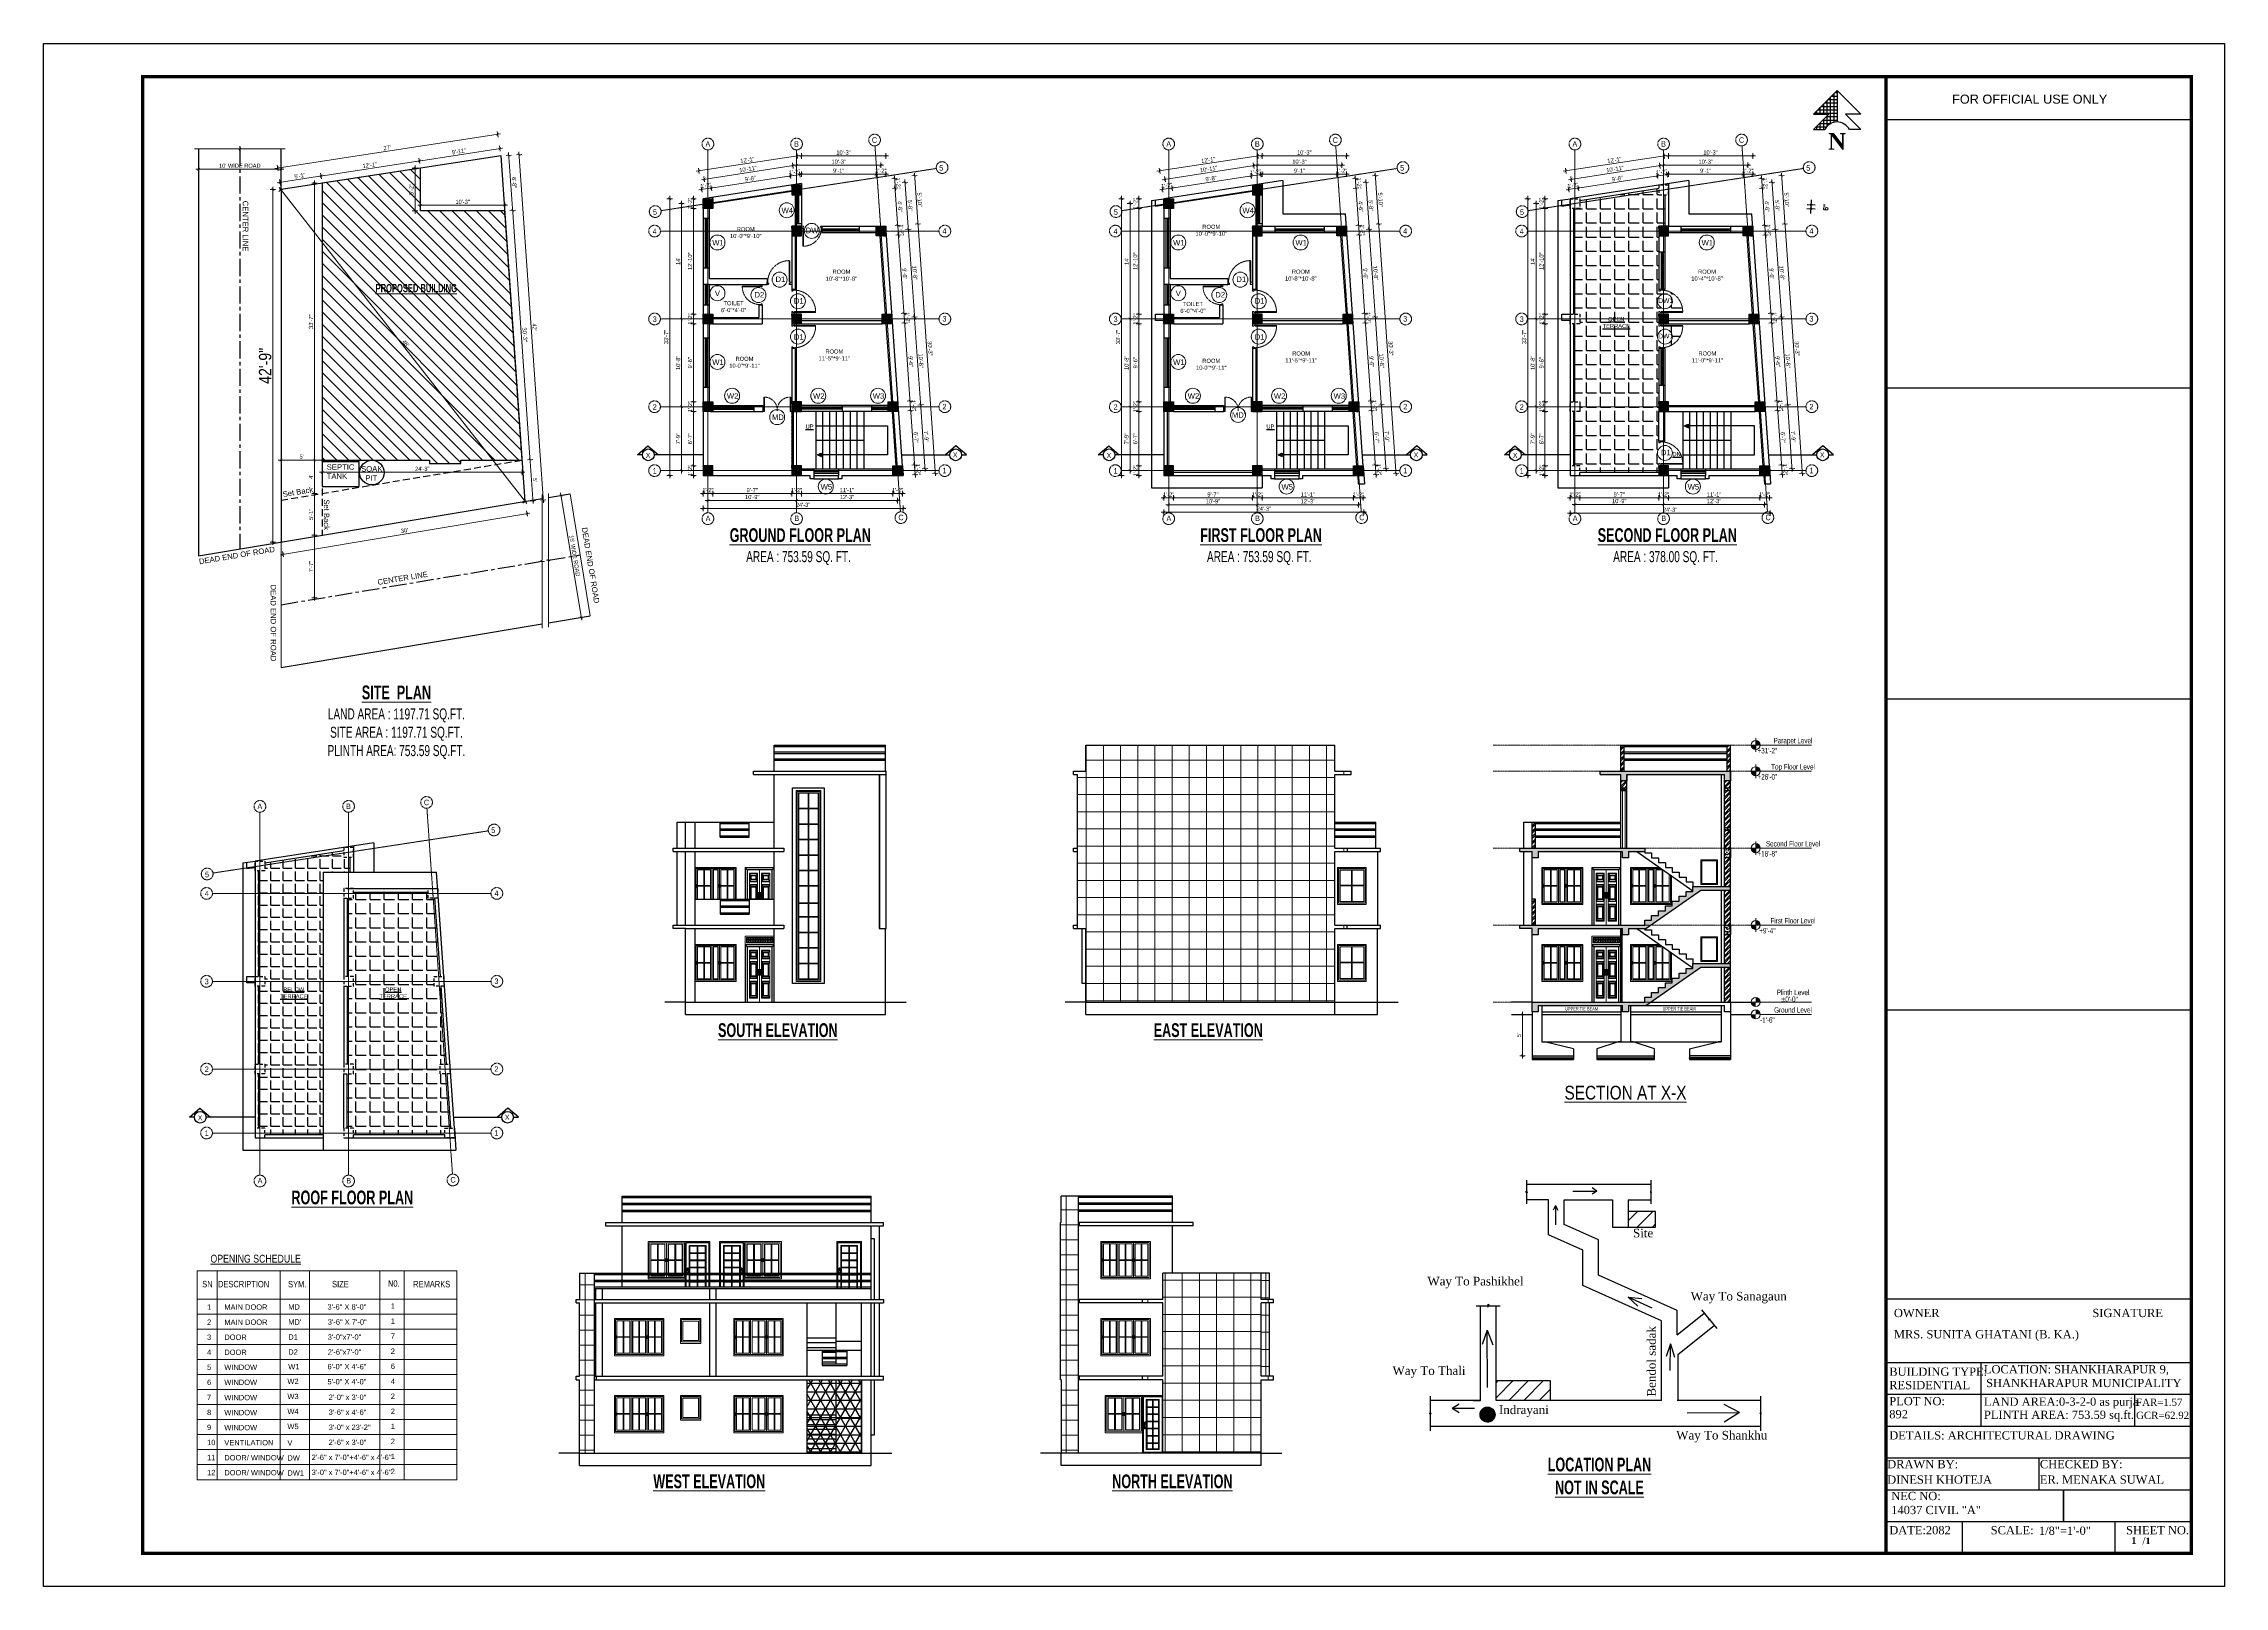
# Model space of a CAD drawing. Header units: inches. Extents: x -10117506 to -5032697, y -6529230 to -3254494.
# Drawn here: x -5048729 to -5045554, y -3262045 to -3259800 of the extents above; entities that cross this region are included whole.
import ezdxf

# ---------------------------------------------------------------- set-up
doc = ezdxf.new("R2010")
doc.units = ezdxf.units.IN
doc.header["$LTSCALE"] = 2
doc.header["$MEASUREMENT"] = 0
doc.header["$PDMODE"] = 34
for name, pattern in [('ACAD_ISO02W100', [15, 12, -3]), ('CENTER', [2, 1.25, -0.25, 0.25, -0.25]), ('DASHED2', [0.375, 0.25, -0.125]), ('HIDDEN', [0.375, 0.25, -0.125])]:
    doc.linetypes.add(name, pattern=pattern)
doc.layers.get('0').update_dxf_attribs({"linetype": 'CONTINUOUS'})
doc.layers.get('DEFPOINTS').update_dxf_attribs({"color": 141, "linetype": 'CONTINUOUS'})
for name, color, linetype in [('A-Hatch', 7, 'CONTINUOUS'), ('furniture', 31, 'CONTINUOUS'), ('WAll', 20, 'CONTINUOUS')]:
    doc.layers.add(name, color=color, linetype=linetype)
for name, color, linetype, lineweight in [('A-WALL', 5, 'CONTINUOUS', 35), ('A_Title Text', 105, 'CONTINUOUS', 60), ('annotate', 7, 'CONTINUOUS', 9), ('Annotate-Bold.w', 187, 'CONTINUOUS', 18), ('Annotate-Lite.w', 177, 'CONTINUOUS', 9), ('Annotations-Bold.w', 177, 'CONTINUOUS', 13), ('DIM 1-100', 4, 'CONTINUOUS', 13), ('Door-Window', 47, 'CONTINUOUS', 15), ('Door-Window.w', 4, 'CONTINUOUS', 15), ('DW-SEC', 24, 'CONTINUOUS', 25), ('F-FURNITURE', 30, 'CONTINUOUS', 13), ('HACTH', 253, 'CONTINUOUS', 5), ('HATCH', 60, 'ACAD_ISO02W100', 13), ('river', 7, 'DASHED2', 25), ('TEXT', 181, 'CONTINUOUS', 25), ('Text 0.200', 122, 'CONTINUOUS', 20), ('Text-100.w', 254, 'CONTINUOUS', 9), ('TEXTLAYER', 7, 'CONTINUOUS', 18), ('Toilet', 7, 'CONTINUOUS', 25), ('window', 4, 'CONTINUOUS', 13)]:
    doc.layers.add(name, color=color, linetype=linetype, lineweight=lineweight)
doc.styles.add('14 INCH', font='times.ttf', dxfattribs={"height": 14})
doc.styles.add('ARAIL', font='ARIALN.TTF')
doc.styles.add('Arial', font='arial.ttf', dxfattribs={"width": 0.8, "height": 12})
doc.styles.add('arial.', font='arial.ttf')
doc.styles.add('DIM', font='arial.ttf', dxfattribs={"width": 0.8})
doc.styles.add('gaurav', font='arial.ttf')
doc.styles.add('ordinary', font='times.ttf')
doc.styles.add('ROMANS', font='Romans.shx', dxfattribs={"width": 0.8})
doc.styles.get("Standard").update_dxf_attribs({"font": 'ARIALN.TTF'})
doc.styles.add('titles', font='arial.ttf')
doc.dimstyles.new('1 by 96', dxfattribs={"dimtxt": 6, "dimasz": 4, "dimexe": 4, "dimexo": 4, "dimgap": 2, "dimtad": 1, "dimdec": 0, "dimzin": 0, "dimdsep": 46, "dimlunit": 4, "dimtxsty": 'Standard', "dimblk": 'ARCHTICK', "dimcen": 0, "dimdle": 4, "dimadec": 0, "dimazin": 0, "dimtfac": 1, "dimtdec": 0, "dimtix": 1, "dimtofl": 0, "dimtmove": 1, "dimatfit": 3, "dimldrblk": 'ARCHTICK', "dimfxl": 4, "dimfxlon": 1, "dimtolj": 1, "dimtzin": 0, "dimlwd": -1, "dimlwe": -1, "dimarcsym": 0})
doc.dimstyles.new('8 SCALE', dxfattribs={"dimscale": 0, "dimtxt": 7, "dimasz": 6, "dimexe": 6, "dimexo": 2, "dimgap": 2, "dimtad": 1, "dimdec": 0, "dimzin": 0, "dimdsep": 46, "dimlunit": 4, "dimtxsty": 'ROMANS', "dimblk": 'DOTSMALL', "dimcen": 0, "dimdle": 7, "dimclrd": 8, "dimclre": 8, "dimclrt": 3, "dimadec": 0, "dimazin": 0, "dimtfac": 1, "dimtdec": 0, "dimtofl": 0, "dimtmove": 2, "dimatfit": 3, "dimfxl": 6, "dimfxlon": 1, "dimtolj": 1, "dimtzin": 0, "dimarcsym": 0})
pattern_1 = [(45, (43663.67672, -1619.9974), (-0.0883883476483, 0.0883883476483), [])]
pattern_2 = [(45, (44255.03627, -1619.9974), (-0.0883883476483, 0.0883883476483), [])]
pattern_3 = [(50, (30106.7, -1792.5383), (7.172601826, -0.62752135), [0.75, -8.25]), (355, (30106.7, -1792.538), (-1.387513336, 7.521921337), [0.6, -6.6]), (100.45144446, (30107.2975, -1792.5906), (5.785088467, 6.89439991), [0.63740192, -7.01142112]), (46.1842, (30106.7, -1790.538), (10.672413307, -1.655192808), [1.125, -12.375]), (96.63563549, (30107.589, -1790.676), (9.346619457, 9.741186008), [0.95610342, -10.5171376]), (351.184164, (30106.7, -1790.538), (9.34661945, 9.741186003), [0.9, -9.90000001]), (21, (30107.7, -1791.0383), (5.969070521, -4.0261889067), [0.75, -8.25]), (326, (30107.7, -1791.038), (2.433153319, 7.2515004505), [0.6, -6.6]), (71.45144474, (30108.197, -1791.374), (8.402223767, 3.225311528), [0.6374019, -7.01142112]), (37.5, (30106.6998, -1792.5383), (0.1215985532, 3.3289385383), [0, -6.52, 0, -6.7, 0, -6.625]), (7.5, (30106.6998, -1792.5383), (2.6306953744, 3.9441171188), [0, -3.82, 0, -6.37, 0, -2.525]), (327.5, (30104.4698, -1792.5383), (5.3382243617, -0.2255487173), [0, -2.5, 0, -7.8, 0, -10.35]), (317.5, (30103.47, -1792.5383), (5.8318616934, 1.0010498233), [0, -3.25, 0, -5.18, 0, -7.35])]
pattern_4 = [(45, (30106.7, -1792.5383), (-3.977475644, 3.977475644), []), (45, (30109.3514, -1792.5383), (-3.977475644, 3.977475644), [])]

# ---------------------------------------------------------------- blocks, each defined once
blk = doc.blocks.new('SDEGH')
at = {"layer": 'TEXT'}
h = blk.add_hatch(dxfattribs=at)
h.set_pattern_fill('NET', color=256, scale=40, style=0)
h.set_pattern_definition([(0, (43922.391, -13181.093), (0, 5), []), (90, (43922.391, -13181.093), (-5, 3e-16), [])])
h.paths.add_polyline_path([(52300.8, -9226.1), (52266.3, -9260.6), (52288.8, -9260.6), (52266.3, -9283.1), (52282.8, -9283.1, -0.284572), (52300.8, -9272)])
blk.add_line((52300.8, -9226.1), (52300.8, -9272), dxfattribs=at)
at = {"layer": 'WAll'}
for p, q in [((52266.3, -9260.6), (52300.8, -9226.1)), ((52335.4, -9260.6), (52300.8, -9226.1)), ((52266.3, -9260.6), (52288.8, -9260.6)), ((52266.3, -9283.1), (52288.8, -9260.6)), ((52335.4, -9260.6), (52312.9, -9260.6)), ((52335.4, -9283.1), (52312.9, -9260.6)), ((52266.3, -9283.1), (52282.8, -9283.1)), ((52335.4, -9283.1), (52318.8, -9283.1))]:
    blk.add_line(p, q, dxfattribs=at)
blk.add_arc((52300.8, -9292), 20.1, 26.4605, 153.5395, dxfattribs=at)
at = {"layer": 'DEFPOINTS', "insert": (52287.7, -9288.2), "char_height": 24, "width": 23.16, "attachment_point": 1}
blk.add_mtext('{\\fTimes New Roman|b1|i0|c0|p18;N}', dxfattribs=at)
blk = doc.blocks.new('_ArchTick')
at = {"color": 0, "linetype": 'ByBlock', "const_width": 0.15}
blk.add_lwpolyline([(-0.5, -0.5), (0.5, 0.5)], dxfattribs=at)
blk = doc.blocks.new('*D257')
at = {"layer": 'DEFPOINTS', "color": 0, "ltscale": 0.5, "transparency": 16777216}
for p in [(-5048383.5, -3260012.3), (-5048028.2, -3260466), (-5048028.2, -3260466)]:
    blk.add_point(p, dxfattribs=at)
at = {"layer": 'DIM 1-100', "color": 0, "ltscale": 0.5, "transparency": 16777216}
for p, q in [((-5048383.5, -3260012.3), (-5048386.7, -3260014.8)), ((-5048386, -3260009.1), (-5048025.7, -3260469.1)), ((-5048028.2, -3260466), (-5048031.3, -3260468.4))]:
    blk.add_line(p, q, dxfattribs=at)
at = {"layer": 'DIM 1-100', "color": 0, "ltscale": 0.5, "transparency": 16777216, "xscale": 4, "yscale": 4, "zscale": 4}
for p, rotation in [((-5048383.5, -3260012.3), 128.0667426093354), ((-5048028.2, -3260466), 308.0667426093354)]:
    blk.add_blockref('_ArchTick', p, dxfattribs=dict(at, rotation=rotation))
at = {"layer": 'DIM 1-100', "color": 0, "ltscale": 0.5, "transparency": 16777216, "insert": (-5048201.9, -3260236), "char_height": 6, "attachment_point": 5, "rotation": 308.0667}
blk.add_mtext("\\A1;48'", dxfattribs=at)
blk = doc.blocks.new('*D258')
at = {"layer": 'DEFPOINTS', "color": 0, "ltscale": 0.5, "transparency": 16777216}
for p in [(-5048227.6, -3260499.1), (-5047946.3, -3260634.8), (-5048198, -3260676.7)]:
    blk.add_point(p, dxfattribs=at)
at = {"layer": 'DIM 1-100', "color": 0, "ltscale": 0.5, "transparency": 16777216}
for p, q in [((-5047979.7, -3260457.9), (-5047971.9, -3260456.6)), ((-5047976.5, -3260453.3), (-5047945.6, -3260638.8)), ((-5047950.2, -3260635.5), (-5047942.3, -3260634.2))]:
    blk.add_line(p, q, dxfattribs=at)
at = {"layer": 'DIM 1-100', "color": 0, "ltscale": 0.5, "transparency": 16777216, "xscale": 4, "yscale": 4, "zscale": 4}
for p, rotation in [((-5047975.8, -3260457.3), 99.44413642859959), ((-5047946.3, -3260634.8), 279.4441364285996)]:
    blk.add_blockref('_ArchTick', p, dxfattribs=dict(at, rotation=rotation))
at = {"layer": 'DIM 1-100', "color": 0, "ltscale": 0.5, "transparency": 16777216, "insert": (-5047956, -3260545.2), "char_height": 6, "attachment_point": 5, "rotation": 279.4441}
blk.add_mtext("\\A1;15' WIDE ROAD", dxfattribs=at)
blk = doc.blocks.new('*D259')
at = {"layer": 'DEFPOINTS', "color": 0, "ltscale": 0.5, "transparency": 16777216}
for p in [(-5048503.5, -3259982.6), (-5048503.5, -3259982.6), (-5048383.5, -3259982.6)]:
    blk.add_point(p, dxfattribs=at)
at = {"layer": 'DIM 1-100', "color": 0, "ltscale": 0.5, "transparency": 16777216}
for p, q in [((-5048379.5, -3259982.6), (-5048507.5, -3259982.6)), ((-5048503.5, -3259982.6), (-5048503.5, -3259978.6)), ((-5048383.5, -3259982.6), (-5048383.5, -3259986.6))]:
    blk.add_line(p, q, dxfattribs=at)
at = {"layer": 'DIM 1-100', "color": 0, "ltscale": 0.5, "transparency": 16777216, "xscale": 4, "yscale": 4, "zscale": 4, "rotation": 180}
blk.add_blockref('_ArchTick', (-5048503.5, -3259982.6), dxfattribs=at)
at = {"layer": 'DIM 1-100', "color": 0, "ltscale": 0.5, "transparency": 16777216, "xscale": 4, "yscale": 4, "zscale": 4}
blk.add_blockref('_ArchTick', (-5048383.5, -3259982.6), dxfattribs=at)
at = {"layer": 'DIM 1-100', "color": 0, "ltscale": 0.5, "transparency": 16777216, "insert": (-5048443.5, -3259977.5), "char_height": 6, "attachment_point": 5}
blk.add_mtext("\\A1;10' WIDE ROAD", dxfattribs=at)
blk = doc.blocks.new('*D260')
at = {"layer": 'DEFPOINTS', "color": 0, "ltscale": 0.5, "transparency": 16777216}
for p in [(-5048388.3, -3259980.9), (-5048063.2, -3259963.2), (-5048383.5, -3260012.3)]:
    blk.add_point(p, dxfattribs=at)
at = {"layer": 'DIM 1-100', "color": 0, "ltscale": 0.5, "transparency": 16777216}
for p, q in [((-5048064.1, -3259931.2), (-5048392.3, -3259981.5)), ((-5048067.5, -3259935.7), (-5048068.7, -3259927.8)), ((-5048387.7, -3259984.8), (-5048388.9, -3259976.9))]:
    blk.add_line(p, q, dxfattribs=at)
at = {"layer": 'DIM 1-100', "color": 0, "ltscale": 0.5, "transparency": 16777216, "xscale": 4, "yscale": 4, "zscale": 4}
for p, rotation in [((-5048068.1, -3259931.8), 8.714742018603772), ((-5048388.3, -3259980.9), 188.7147420186038)]:
    blk.add_blockref('_ArchTick', p, dxfattribs=dict(at, rotation=rotation))
at = {"layer": 'DIM 1-100', "color": 0, "ltscale": 0.5, "transparency": 16777216, "insert": (-5048229, -3259951.4), "char_height": 6, "attachment_point": 5, "rotation": 8.7147}
blk.add_mtext("\\A1;27'", dxfattribs=at)
blk = doc.blocks.new('*D261')
at = {"layer": 'DEFPOINTS', "color": 0, "ltscale": 0.5, "transparency": 16777216}
for p in [(-5048063.2, -3259963.2), (-5048036.9, -3259961.4), (-5048028.2, -3260466)]:
    blk.add_point(p, dxfattribs=at)
at = {"layer": 'DIM 1-100', "color": 0, "ltscale": 0.5, "transparency": 16777216}
for p, q in [((-5048040.9, -3259961.6), (-5048032.9, -3259961.1)), ((-5048001.6, -3260468.1), (-5048037.2, -3259957.4)), ((-5048005.9, -3260464.4), (-5047997.9, -3260463.9))]:
    blk.add_line(p, q, dxfattribs=at)
at = {"layer": 'DIM 1-100', "color": 0, "ltscale": 0.5, "transparency": 16777216, "xscale": 4, "yscale": 4, "zscale": 4}
for p, rotation in [((-5048036.9, -3259961.4), 93.98810611421479), ((-5048001.9, -3260464.1), 273.9881061142148)]:
    blk.add_blockref('_ArchTick', p, dxfattribs=dict(at, rotation=rotation))
at = {"layer": 'DIM 1-100', "color": 0, "ltscale": 0.5, "transparency": 16777216, "insert": (-5048014.4, -3260212.4), "char_height": 6, "attachment_point": 5, "rotation": 273.9881}
blk.add_mtext("\\A1;42'", dxfattribs=at)
blk = doc.blocks.new('*D262')
at = {"layer": 'DEFPOINTS', "color": 0, "ltscale": 0.5, "transparency": 16777216}
for p in [(-5048057.7, -3260043.3), (-5048046.2, -3260042.5), (-5048032.4, -3260405.9)]:
    blk.add_point(p, dxfattribs=at)
at = {"layer": 'DIM 1-100', "color": 0, "ltscale": 0.5, "transparency": 16777216}
for p, q in [((-5048050.2, -3260042.7), (-5048042.2, -3260042.2)), ((-5048020.7, -3260409), (-5048046.5, -3260038.5)), ((-5048024.9, -3260405.3), (-5048016.9, -3260404.8))]:
    blk.add_line(p, q, dxfattribs=at)
at = {"layer": 'DIM 1-100', "color": 0, "ltscale": 0.5, "transparency": 16777216, "xscale": 4, "yscale": 4, "zscale": 4}
for p, rotation in [((-5048046.2, -3260042.5), 93.98810611425698), ((-5048020.9, -3260405.1), 273.988106114257)]:
    blk.add_blockref('_ArchTick', p, dxfattribs=dict(at, rotation=rotation))
at = {"layer": 'DIM 1-100', "color": 0, "ltscale": 0.5, "transparency": 16777216, "insert": (-5048028.5, -3260223.4), "char_height": 6, "attachment_point": 5, "rotation": 273.9881}
blk.add_mtext('\\A1;30\'-3"', dxfattribs=at)
blk = doc.blocks.new('*D263')
at = {"layer": 'DEFPOINTS', "color": 0, "ltscale": 0.5, "transparency": 16777216}
for p in [(-5048032.4, -3260405.9), (-5048028.2, -3260466), (-5048016.7, -3260465.2)]:
    blk.add_point(p, dxfattribs=at)
at = {"layer": 'DIM 1-100', "color": 0, "ltscale": 0.5, "transparency": 16777216}
for p, q in [((-5048024.9, -3260405.3), (-5048016.9, -3260404.8)), ((-5048021.2, -3260401.1), (-5048016.5, -3260469.2)), ((-5048020.7, -3260465.5), (-5048012.8, -3260464.9))]:
    blk.add_line(p, q, dxfattribs=at)
at = {"layer": 'DIM 1-100', "color": 0, "ltscale": 0.5, "transparency": 16777216, "xscale": 4, "yscale": 4, "zscale": 4}
for p, rotation in [((-5048020.9, -3260405.1), 93.98810609593613), ((-5048016.7, -3260465.2), 273.9881060959361)]:
    blk.add_blockref('_ArchTick', p, dxfattribs=dict(at, rotation=rotation))
at = {"layer": 'DIM 1-100', "color": 0, "ltscale": 0.5, "transparency": 16777216, "insert": (-5048013.8, -3260434.8), "char_height": 6, "attachment_point": 5, "rotation": 273.9881}
blk.add_mtext("\\A1;5'", dxfattribs=at)
blk = doc.blocks.new('*D264')
at = {"layer": 'DEFPOINTS', "color": 0, "ltscale": 0.5, "transparency": 16777216}
for p in [(-5048063.2, -3259963.2), (-5048051.8, -3259962.4), (-5048057.7, -3260043.3)]:
    blk.add_point(p, dxfattribs=at)
at = {"layer": 'DIM 1-100', "color": 0, "ltscale": 0.5, "transparency": 16777216}
for p, q in [((-5048055.8, -3259962.7), (-5048047.8, -3259962.1)), ((-5048045.9, -3260046.4), (-5048052.1, -3259958.4)), ((-5048050.2, -3260042.7), (-5048042.2, -3260042.2))]:
    blk.add_line(p, q, dxfattribs=at)
at = {"layer": 'DIM 1-100', "color": 0, "ltscale": 0.5, "transparency": 16777216, "xscale": 4, "yscale": 4, "zscale": 4}
for p, rotation in [((-5048051.8, -3259962.4), 93.98810609593613), ((-5048046.2, -3260042.5), 273.9881060959361)]:
    blk.add_blockref('_ArchTick', p, dxfattribs=dict(at, rotation=rotation))
at = {"layer": 'DIM 1-100', "color": 0, "ltscale": 0.5, "transparency": 16777216, "insert": (-5048044, -3260002.1), "char_height": 6, "attachment_point": 5, "rotation": 273.9881}
blk.add_mtext('\\A1;6\'-8"', dxfattribs=at)
blk = doc.blocks.new('*D265')
at = {"layer": 'DEFPOINTS', "color": 0, "ltscale": 0.5, "transparency": 16777216}
for p in [(-5048180.5, -3259981.2), (-5048325.1, -3259992.4), (-5048323.5, -3260003.1)]:
    blk.add_point(p, dxfattribs=at)
at = {"layer": 'DIM 1-100', "color": 0, "ltscale": 0.5, "transparency": 16777216}
for p, q in [((-5048178.2, -3259969.9), (-5048329.1, -3259993)), ((-5048181.5, -3259974.4), (-5048182.8, -3259966.5)), ((-5048324.5, -3259996.4), (-5048325.8, -3259988.5))]:
    blk.add_line(p, q, dxfattribs=at)
at = {"layer": 'DIM 1-100', "color": 0, "ltscale": 0.5, "transparency": 16777216, "xscale": 4, "yscale": 4, "zscale": 4}
for p, rotation in [((-5048182.1, -3259970.5), 8.714742018390425), ((-5048325.1, -3259992.4), 188.7147420183904)]:
    blk.add_blockref('_ArchTick', p, dxfattribs=dict(at, rotation=rotation))
at = {"layer": 'DIM 1-100', "color": 0, "ltscale": 0.5, "transparency": 16777216, "insert": (-5048254.4, -3259976.5), "char_height": 6, "attachment_point": 5, "rotation": 8.7147}
blk.add_mtext('\\A1;12\'-1"', dxfattribs=at)
blk = doc.blocks.new('*D266')
at = {"layer": 'DEFPOINTS', "color": 0, "ltscale": 0.5, "transparency": 16777216}
for p in [(-5048385.1, -3260001.6), (-5048383.5, -3260012.3), (-5048323.5, -3260003.1)]:
    blk.add_point(p, dxfattribs=at)
at = {"layer": 'DIM 1-100', "color": 0, "ltscale": 0.5, "transparency": 16777216}
for p, q in [((-5048321.2, -3259991.8), (-5048389.1, -3260002.2)), ((-5048384.5, -3260005.6), (-5048385.8, -3259997.6)), ((-5048324.5, -3259996.4), (-5048325.8, -3259988.5))]:
    blk.add_line(p, q, dxfattribs=at)
at = {"layer": 'DIM 1-100', "color": 0, "ltscale": 0.5, "transparency": 16777216, "xscale": 4, "yscale": 4, "zscale": 4}
for p, rotation in [((-5048385.1, -3260001.6), 188.7147420108764), ((-5048325.1, -3259992.4), 8.714742010876435)]:
    blk.add_blockref('_ArchTick', p, dxfattribs=dict(at, rotation=rotation))
at = {"layer": 'DIM 1-100', "color": 0, "ltscale": 0.5, "transparency": 16777216, "insert": (-5048355.9, -3259992), "char_height": 6, "attachment_point": 5, "rotation": 8.7147}
blk.add_mtext('\\A1;5\'-1"', dxfattribs=at)
blk = doc.blocks.new('*D267')
at = {"layer": 'DEFPOINTS', "color": 0, "ltscale": 0.5, "transparency": 16777216}
for p in [(-5048180.5, -3259981.2), (-5048064.9, -3259952.5), (-5048063.2, -3259963.2)]:
    blk.add_point(p, dxfattribs=at)
at = {"layer": 'DIM 1-100', "color": 0, "ltscale": 0.5, "transparency": 16777216}
for p, q in [((-5048064.3, -3259956.5), (-5048065.5, -3259948.6)), ((-5048186.1, -3259971.1), (-5048060.9, -3259951.9)), ((-5048181.5, -3259974.4), (-5048182.8, -3259966.5))]:
    blk.add_line(p, q, dxfattribs=at)
at = {"layer": 'DIM 1-100', "color": 0, "ltscale": 0.5, "transparency": 16777216, "xscale": 4, "yscale": 4, "zscale": 4}
for p, rotation in [((-5048064.9, -3259952.5), 8.714742010876456), ((-5048182.1, -3259970.5), 188.7147420108764)]:
    blk.add_blockref('_ArchTick', p, dxfattribs=dict(at, rotation=rotation))
at = {"layer": 'DIM 1-100', "color": 0, "ltscale": 0.5, "transparency": 16777216, "insert": (-5048124.3, -3259956.5), "char_height": 6, "attachment_point": 5, "rotation": 8.7147}
blk.add_mtext('\\A1;9\'-11"', dxfattribs=at)
blk = doc.blocks.new('*D268')
at = {"layer": 'DEFPOINTS', "color": 0, "ltscale": 0.5, "transparency": 16777216}
for p in [(-5048188.4, -3259981.2), (-5048180.5, -3259981.2), (-5048180.5, -3260043.3)]:
    blk.add_point(p, dxfattribs=at)
at = {"layer": 'DIM 1-100', "color": 0, "ltscale": 0.5, "transparency": 16777216}
for p, q in [((-5048184.5, -3259981.2), (-5048192.4, -3259981.2)), ((-5048188.4, -3260047.3), (-5048188.4, -3259977.2)), ((-5048184.5, -3260043.3), (-5048192.4, -3260043.3))]:
    blk.add_line(p, q, dxfattribs=at)
at = {"layer": 'DIM 1-100', "color": 0, "ltscale": 0.5, "transparency": 16777216, "xscale": 4, "yscale": 4, "zscale": 4}
for p, rotation in [((-5048188.4, -3259981.2), 90), ((-5048188.4, -3260043.3), 270)]:
    blk.add_blockref('_ArchTick', p, dxfattribs=dict(at, rotation=rotation))
at = {"layer": 'DIM 1-100', "color": 0, "ltscale": 0.5, "transparency": 16777216, "insert": (-5048193.5, -3260012.2), "char_height": 6, "attachment_point": 5, "rotation": 90}
blk.add_mtext('\\A1;5\'-2"', dxfattribs=at)
blk = doc.blocks.new('*D269')
at = {"layer": 'DEFPOINTS', "color": 0, "ltscale": 0.5, "transparency": 16777216}
for p in [(-5048180.5, -3260035.1), (-5048180.5, -3260043.3), (-5048057.7, -3260043.3)]:
    blk.add_point(p, dxfattribs=at)
at = {"layer": 'DIM 1-100', "color": 0, "ltscale": 0.5, "transparency": 16777216}
for p, q in [((-5048053.7, -3260035.1), (-5048184.5, -3260035.1)), ((-5048180.5, -3260039.1), (-5048180.5, -3260031.1)), ((-5048057.7, -3260039.1), (-5048057.7, -3260031.1))]:
    blk.add_line(p, q, dxfattribs=at)
at = {"layer": 'DIM 1-100', "color": 0, "ltscale": 0.5, "transparency": 16777216, "xscale": 4, "yscale": 4, "zscale": 4, "rotation": 180}
blk.add_blockref('_ArchTick', (-5048180.5, -3260035.1), dxfattribs=at)
at = {"layer": 'DIM 1-100', "color": 0, "ltscale": 0.5, "transparency": 16777216, "xscale": 4, "yscale": 4, "zscale": 4}
blk.add_blockref('_ArchTick', (-5048057.7, -3260035.1), dxfattribs=at)
at = {"layer": 'DIM 1-100', "color": 0, "ltscale": 0.5, "transparency": 16777216, "insert": (-5048119.1, -3260030.1), "char_height": 6, "attachment_point": 5}
blk.add_mtext('\\A1;10\'-3"', dxfattribs=at)
blk = doc.blocks.new('*D270')
at = {"layer": 'DEFPOINTS', "color": 0, "ltscale": 0.5, "transparency": 16777216}
for p in [(-5048323.5, -3260003.1), (-5048334.8, -3260405.9), (-5048323.5, -3260405.9)]:
    blk.add_point(p, dxfattribs=at)
at = {"layer": 'DIM 1-100', "color": 0, "ltscale": 0.5, "transparency": 16777216}
for p, q in [((-5048330.8, -3260003.1), (-5048338.8, -3260003.1)), ((-5048334.8, -3259999.1), (-5048334.8, -3260409.9)), ((-5048330.8, -3260405.9), (-5048338.8, -3260405.9))]:
    blk.add_line(p, q, dxfattribs=at)
at = {"layer": 'DIM 1-100', "color": 0, "ltscale": 0.5, "transparency": 16777216, "xscale": 4, "yscale": 4, "zscale": 4}
for p, rotation in [((-5048334.8, -3260003.1), 90), ((-5048334.8, -3260405.9), 270)]:
    blk.add_blockref('_ArchTick', p, dxfattribs=dict(at, rotation=rotation))
at = {"layer": 'DIM 1-100', "color": 0, "ltscale": 0.5, "transparency": 16777216, "insert": (-5048339.9, -3260204.5), "char_height": 6, "attachment_point": 5, "rotation": 90}
blk.add_mtext('\\A1;33\'-7"', dxfattribs=at)
blk = doc.blocks.new('*D271')
at = {"layer": 'DEFPOINTS', "color": 0, "ltscale": 0.5, "transparency": 16777216}
for p in [(-5048323.5, -3260423.6), (-5048032.4, -3260405.9), (-5048032.4, -3260423.6)]:
    blk.add_point(p, dxfattribs=at)
at = {"layer": 'DIM 1-100', "color": 0, "ltscale": 0.5, "transparency": 16777216}
for p, q in [((-5048327.5, -3260423.6), (-5048028.4, -3260423.6)), ((-5048323.5, -3260423.6), (-5048323.5, -3260419.6)), ((-5048032.4, -3260419.6), (-5048032.4, -3260427.6))]:
    blk.add_line(p, q, dxfattribs=at)
at = {"layer": 'DIM 1-100', "color": 0, "ltscale": 0.5, "transparency": 16777216, "xscale": 4, "yscale": 4, "zscale": 4, "rotation": 180}
blk.add_blockref('_ArchTick', (-5048323.5, -3260423.6), dxfattribs=at)
at = {"layer": 'DIM 1-100', "color": 0, "ltscale": 0.5, "transparency": 16777216, "xscale": 4, "yscale": 4, "zscale": 4}
blk.add_blockref('_ArchTick', (-5048032.4, -3260423.6), dxfattribs=at)
at = {"layer": 'DIM 1-100', "color": 0, "ltscale": 0.5, "transparency": 16777216, "insert": (-5048177.9, -3260418.5), "char_height": 6, "attachment_point": 5}
blk.add_mtext('\\A1;24\'-3"', dxfattribs=at)
blk = doc.blocks.new('*D272')
at = {"layer": 'DEFPOINTS', "color": 0, "ltscale": 0.5, "transparency": 16777216}
for p in [(-5048028.2, -3260466), (-5048025.2, -3260483.7), (-5048383.5, -3260525.1)]:
    blk.add_point(p, dxfattribs=at)
at = {"layer": 'DIM 1-100', "color": 0, "ltscale": 0.5, "transparency": 16777216}
for p, q in [((-5048384.5, -3260543.5), (-5048021.3, -3260483.1)), ((-5048025.9, -3260479.8), (-5048024.6, -3260487.7)), ((-5048381.2, -3260538.9), (-5048379.9, -3260546.8))]:
    blk.add_line(p, q, dxfattribs=at)
at = {"layer": 'DIM 1-100', "color": 0, "ltscale": 0.5, "transparency": 16777216, "xscale": 4, "yscale": 4, "zscale": 4}
for p, rotation in [((-5048025.2, -3260483.7), 9.444136428714476), ((-5048380.6, -3260542.8), 189.4441364287145)]:
    blk.add_blockref('_ArchTick', p, dxfattribs=dict(at, rotation=rotation))
at = {"layer": 'DIM 1-100', "color": 0, "ltscale": 0.5, "transparency": 16777216, "insert": (-5048203.7, -3260508.3), "char_height": 6, "attachment_point": 5, "rotation": 9.4441}
blk.add_mtext("\\A1;30'", dxfattribs=at)
blk = doc.blocks.new('*D273')
at = {"layer": 'DEFPOINTS', "color": 0, "ltscale": 0.5, "transparency": 16777216}
for p in [(-5048383.5, -3260012.3), (-5048395.3, -3260525.1), (-5048383.5, -3260525.1)]:
    blk.add_point(p, dxfattribs=at)
at = {"layer": 'DIM 1-100', "color": 0, "ltscale": 0.5, "transparency": 16777216}
for p, q in [((-5048391.3, -3260012.3), (-5048399.3, -3260012.3)), ((-5048395.3, -3260008.3), (-5048395.3, -3260529.1)), ((-5048391.3, -3260525.1), (-5048399.3, -3260525.1))]:
    blk.add_line(p, q, dxfattribs=at)
at = {"layer": 'DIM 1-100', "color": 0, "ltscale": 0.5, "transparency": 16777216, "xscale": 4, "yscale": 4, "zscale": 4}
for p, rotation in [((-5048395.3, -3260012.3), 90), ((-5048395.3, -3260525.1), 270)]:
    blk.add_blockref('_ArchTick', p, dxfattribs=dict(at, rotation=rotation))
at = {"layer": 'DIM 1-100', "color": 0, "ltscale": 0.5, "transparency": 16777216, "insert": (-5048406.5, -3260268.7), "char_height": 18, "attachment_point": 5, "rotation": 90}
blk.add_mtext('\\A1;42\'-9"', dxfattribs=at)
blk = doc.blocks.new('*D274')
at = {"layer": 'DEFPOINTS', "color": 0, "ltscale": 0.5, "transparency": 16777216}
for p in [(-5048323.5, -3260405.9), (-5048334.8, -3260454.3), (-5048323.5, -3260454.3)]:
    blk.add_point(p, dxfattribs=at)
at = {"layer": 'DIM 1-100', "color": 0, "ltscale": 0.5, "transparency": 16777216}
for p, q in [((-5048330.8, -3260405.9), (-5048338.8, -3260405.9)), ((-5048334.8, -3260401.9), (-5048334.8, -3260458.3)), ((-5048330.8, -3260454.3), (-5048338.8, -3260454.3))]:
    blk.add_line(p, q, dxfattribs=at)
at = {"layer": 'DIM 1-100', "color": 0, "ltscale": 0.5, "transparency": 16777216, "xscale": 4, "yscale": 4, "zscale": 4}
for p, rotation in [((-5048334.8, -3260405.9), 90), ((-5048334.8, -3260454.3), 270)]:
    blk.add_blockref('_ArchTick', p, dxfattribs=dict(at, rotation=rotation))
at = {"layer": 'DIM 1-100', "color": 0, "ltscale": 0.5, "transparency": 16777216, "insert": (-5048339.8, -3260430.1), "char_height": 6, "attachment_point": 5, "rotation": 90}
blk.add_mtext("\\A1;4'", dxfattribs=at)
blk = doc.blocks.new('*D275')
at = {"layer": 'DEFPOINTS', "color": 0, "ltscale": 0.5, "transparency": 16777216}
for p in [(-5048323.5, -3260454.3), (-5048334.8, -3260515.1), (-5048323.5, -3260515.1)]:
    blk.add_point(p, dxfattribs=at)
at = {"layer": 'DIM 1-100', "color": 0, "ltscale": 0.5, "transparency": 16777216}
for p, q in [((-5048330.8, -3260454.3), (-5048338.8, -3260454.3)), ((-5048334.8, -3260450.3), (-5048334.8, -3260519.1)), ((-5048330.8, -3260515.1), (-5048338.8, -3260515.1))]:
    blk.add_line(p, q, dxfattribs=at)
at = {"layer": 'DIM 1-100', "color": 0, "ltscale": 0.5, "transparency": 16777216, "xscale": 4, "yscale": 4, "zscale": 4}
for p, rotation in [((-5048334.8, -3260454.3), 90), ((-5048334.8, -3260515.1), 270)]:
    blk.add_blockref('_ArchTick', p, dxfattribs=dict(at, rotation=rotation))
at = {"layer": 'DIM 1-100', "color": 0, "ltscale": 0.5, "transparency": 16777216, "insert": (-5048339.9, -3260484.7), "char_height": 6, "attachment_point": 5, "rotation": 90}
blk.add_mtext('\\A1;5\'-1"', dxfattribs=at)
blk = doc.blocks.new('*D276')
at = {"layer": 'DEFPOINTS', "color": 0, "ltscale": 0.5, "transparency": 16777216}
for p in [(-5048323.5, -3260515.1), (-5048334.8, -3260606.3), (-5048323.5, -3260606.3)]:
    blk.add_point(p, dxfattribs=at)
at = {"layer": 'DIM 1-100', "color": 0, "ltscale": 0.5, "transparency": 16777216}
for p, q in [((-5048330.8, -3260515.1), (-5048338.8, -3260515.1)), ((-5048334.8, -3260511.1), (-5048334.8, -3260610.3)), ((-5048330.8, -3260606.3), (-5048338.8, -3260606.3))]:
    blk.add_line(p, q, dxfattribs=at)
at = {"layer": 'DIM 1-100', "color": 0, "ltscale": 0.5, "transparency": 16777216, "xscale": 4, "yscale": 4, "zscale": 4}
for p, rotation in [((-5048334.8, -3260515.1), 90), ((-5048334.8, -3260606.3), 270)]:
    blk.add_blockref('_ArchTick', p, dxfattribs=dict(at, rotation=rotation))
at = {"layer": 'DIM 1-100', "color": 0, "ltscale": 0.5, "transparency": 16777216, "insert": (-5048339.8, -3260560.7), "char_height": 6, "attachment_point": 5, "rotation": 90}
blk.add_mtext('\\A1;7\'-7"', dxfattribs=at)
blk = doc.blocks.new('*D277')
at = {"layer": 'DEFPOINTS', "color": 0, "ltscale": 0.5, "transparency": 16777216}
for p in [(-5048383.5, -3260405.9), (-5048383.5, -3260406.2), (-5048323.5, -3260405.9)]:
    blk.add_point(p, dxfattribs=at)
at = {"layer": 'DIM 1-100', "color": 0, "ltscale": 0.5, "transparency": 16777216}
for p, q in [((-5048319.5, -3260405.9), (-5048387.5, -3260405.9)), ((-5048383.5, -3260405.9), (-5048383.5, -3260401.9)), ((-5048323.5, -3260405.9), (-5048323.5, -3260401.9))]:
    blk.add_line(p, q, dxfattribs=at)
at = {"layer": 'DIM 1-100', "color": 0, "ltscale": 0.5, "transparency": 16777216, "xscale": 4, "yscale": 4, "zscale": 4, "rotation": 180}
blk.add_blockref('_ArchTick', (-5048383.5, -3260405.9), dxfattribs=at)
at = {"layer": 'DIM 1-100', "color": 0, "ltscale": 0.5, "transparency": 16777216, "xscale": 4, "yscale": 4, "zscale": 4}
blk.add_blockref('_ArchTick', (-5048323.5, -3260405.9), dxfattribs=at)
at = {"layer": 'DIM 1-100', "color": 0, "ltscale": 0.5, "transparency": 16777216, "insert": (-5048353.5, -3260400.8), "char_height": 6, "attachment_point": 5}
blk.add_mtext("\\A1;5'", dxfattribs=at)
blk = doc.blocks.new('FDFDRE')
at = {"ltscale": 3}
for p, q in [((165701.1, -58637.8), (165701.1, -58641.5)), ((165704.8, -58637.8), (165701.1, -58637.8)), ((165701.1, -58641.5), (165703.6, -58641.5)), ((165703.6, -58641.5), (165703.5, -58672.6)), ((165704.8, -58639.7), (165703.6, -58639.7)), ((165703.6, -58639.7), (165703.6, -58641.5)), ((165703.6, -58641.5), (165704.8, -58641.5)), ((165704.8, -58639.7), (165704.8, -58637.8)), ((165704.8, -58641.5), (165704.8, -58672.7)), ((165767, -58639.7), (165767, -58637.8)), ((165767, -58637.8), (165770.6, -58637.8)), ((165767, -58639.7), (165768.2, -58639.7)), ((165767, -58641.5), (165767, -58672.7)), ((165768.2, -58641.5), (165767, -58641.5)), ((165768.2, -58639.7), (165768.2, -58641.5)), ((165770.7, -58641.5), (165768.2, -58641.5)), ((165768.2, -58641.5), (165768.2, -58672.6)), ((165770.6, -58637.8), (165770.7, -58641.5)), ((165703.5, -58672.6), (165704.8, -58672.7)), ((165768.2, -58672.6), (165767, -58672.7))]:
    blk.add_line(p, q, dxfattribs=at)
at = {"layer": 'Door-Window.w', "color": 9, "linetype": 'HIDDEN', "lineweight": 18}
for centre, start, end in [((165704.8, -58641.5), 269.9618, 3.3835), ((165767, -58641.5), 176.6165, 270.0382)]:
    blk.add_arc(centre, 31.2, start, end, dxfattribs=at)
blk = doc.blocks.new('3-0')
at = {"ltscale": 3}
for p, q in [((11063, 10097.7), (11066, 10099.9)), ((11065.3, 10097.8), (11066.7, 10098.9)), ((11066, 10099.9), (11066.7, 10098.9)), ((11063, 10097.7), (11064.5, 10095.7)), ((11066, 10096.8), (11064.5, 10095.7)), ((11066, 10096.8), (11065.3, 10097.8)), ((11084, 10073), (11082.6, 10071.9)), ((11082.6, 10071.9), (11084.8, 10069)), ((11084, 10073), (11084.8, 10072)), ((11084.8, 10072), (11086.2, 10073.2)), ((11084.8, 10069), (11087.7, 10071.2)), ((11085.5, 10074.1), (11110.3, 10093)), ((11086.2, 10073.2), (11085.5, 10074.1)), ((11086.2, 10073.2), (11111, 10092)), ((11087.7, 10071.2), (11086.2, 10073.2)), ((11111, 10092), (11110.3, 10093))]:
    blk.add_line(p, q, dxfattribs=at)
at = {"layer": 'Door-Window.w', "color": 9, "linetype": 'HIDDEN', "lineweight": 18}
blk.add_arc((11085.5, 10074.1), 31.2, 37.1906, 127.1465, dxfattribs=at)
blk = doc.blocks.new('*D278')
at = {"layer": 'DEFPOINTS', "color": 0, "transparency": 16777216}
for p in [(-5047757.1, -3260010), (-5047769, -3260025.5), (-5047755, -3260023.3)]:
    blk.add_point(p, dxfattribs=at)
at = {"layer": 'DIM 1-100', "color": 0, "transparency": 16777216}
for p, q in [((-5047775, -3260012.8), (-5047753.1, -3260009.4)), ((-5047770.5, -3260016.1), (-5047771.7, -3260008.2)), ((-5047756.5, -3260014), (-5047757.7, -3260006.1))]:
    blk.add_line(p, q, dxfattribs=at)
at = {"layer": 'DIM 1-100', "color": 0, "transparency": 16777216, "xscale": 4, "yscale": 4, "zscale": 4}
for p, rotation in [((-5047771.1, -3260012.2), 188.71474201693), ((-5047757.1, -3260010), 8.714742016929995)]:
    blk.add_blockref('_ArchTick', p, dxfattribs=dict(at, rotation=rotation))
at = {"layer": 'DIM 1-100', "color": 0, "transparency": 16777216, "insert": (-5047764.8, -3260006.1), "char_height": 6, "attachment_point": 5, "rotation": 8.7147}
blk.add_mtext('\\A1;1\'-2"', dxfattribs=at)
blk = doc.blocks.new('*D279')
at = {"layer": 'DEFPOINTS', "color": 0, "ltscale": 0.5, "transparency": 16777216}
for p in [(-5047642.1, -3259992.4), (-5047640, -3260005.7), (-5047755, -3260023.3)]:
    blk.add_point(p, dxfattribs=at)
at = {"layer": 'DIM 1-100', "color": 0, "ltscale": 0.5, "transparency": 16777216}
for p, q in [((-5047761, -3260010.6), (-5047638.1, -3259991.8)), ((-5047756.5, -3260014), (-5047757.7, -3260006.1)), ((-5047641.5, -3259996.3), (-5047642.7, -3259988.4))]:
    blk.add_line(p, q, dxfattribs=at)
at = {"layer": 'DIM 1-100', "color": 0, "ltscale": 0.5, "transparency": 16777216, "xscale": 4, "yscale": 4, "zscale": 4}
for p, rotation in [((-5047757.1, -3260010), 188.7147420108764), ((-5047642.1, -3259992.4), 8.714742010876469)]:
    blk.add_blockref('_ArchTick', p, dxfattribs=dict(at, rotation=rotation))
at = {"layer": 'DIM 1-100', "color": 0, "ltscale": 0.5, "transparency": 16777216, "insert": (-5047700.3, -3259996.2), "char_height": 6, "attachment_point": 5, "rotation": 8.7147}
blk.add_mtext('\\A1;9\'-8"', dxfattribs=at)
blk = doc.blocks.new('*D280')
at = {"layer": 'DEFPOINTS', "color": 0, "ltscale": 0.5, "transparency": 16777216}
for p in [(-5047640, -3260005.7), (-5047628.1, -3259990.2), (-5047626, -3260003.5)]:
    blk.add_point(p, dxfattribs=at)
at = {"layer": 'DIM 1-100', "color": 0, "ltscale": 0.5, "transparency": 16777216}
for p, q in [((-5047646, -3259993), (-5047624.1, -3259989.6)), ((-5047641.5, -3259996.3), (-5047642.7, -3259988.4)), ((-5047627.5, -3259994.2), (-5047628.7, -3259986.3))]:
    blk.add_line(p, q, dxfattribs=at)
at = {"layer": 'DIM 1-100', "color": 0, "ltscale": 0.5, "transparency": 16777216, "xscale": 4, "yscale": 4, "zscale": 4}
for p, rotation in [((-5047642.1, -3259992.4), 188.7147420108764), ((-5047628.1, -3259990.2), 8.714742010876469)]:
    blk.add_blockref('_ArchTick', p, dxfattribs=dict(at, rotation=rotation))
at = {"layer": 'DIM 1-100', "color": 0, "ltscale": 0.5, "transparency": 16777216, "insert": (-5047635.8, -3259986.4), "char_height": 6, "attachment_point": 5, "rotation": 8.7147}
blk.add_mtext('\\A1;1\'-2"', dxfattribs=at)
blk = doc.blocks.new('*D281')
at = {"layer": 'DEFPOINTS', "color": 0, "ltscale": 0.5, "transparency": 16777216}
for p in [(-5047626, -3260003.5), (-5047517.2, -3259989.7), (-5047517.2, -3260065.6)]:
    blk.add_point(p, dxfattribs=at)
at = {"layer": 'DIM 1-100', "color": 0, "ltscale": 0.5, "transparency": 16777216}
for p, q in [((-5047630, -3259989.7), (-5047513.2, -3259989.7)), ((-5047626, -3259993.7), (-5047626, -3259985.7)), ((-5047517.2, -3259993.7), (-5047517.2, -3259985.7))]:
    blk.add_line(p, q, dxfattribs=at)
at = {"layer": 'DIM 1-100', "color": 0, "ltscale": 0.5, "transparency": 16777216, "xscale": 4, "yscale": 4, "zscale": 4, "rotation": 180}
blk.add_blockref('_ArchTick', (-5047626, -3259989.7), dxfattribs=at)
at = {"layer": 'DIM 1-100', "color": 0, "ltscale": 0.5, "transparency": 16777216, "xscale": 4, "yscale": 4, "zscale": 4}
blk.add_blockref('_ArchTick', (-5047517.2, -3259989.7), dxfattribs=at)
at = {"layer": 'DIM 1-100', "color": 0, "ltscale": 0.5, "transparency": 16777216, "insert": (-5047571.6, -3259984.7), "char_height": 6, "attachment_point": 5}
blk.add_mtext('\\A1;9\'-1"', dxfattribs=at)
blk = doc.blocks.new('*D282')
at = {"layer": 'DEFPOINTS', "color": 0, "ltscale": 0.5, "transparency": 16777216}
for p in [(-5047503.2, -3259989.7), (-5047517.2, -3260065.6), (-5047503.2, -3260065.6)]:
    blk.add_point(p, dxfattribs=at)
at = {"layer": 'DIM 1-100', "color": 0, "ltscale": 0.5, "transparency": 16777216}
for p, q in [((-5047521.2, -3259989.7), (-5047499.2, -3259989.7)), ((-5047517.2, -3259993.7), (-5047517.2, -3259985.7)), ((-5047503.2, -3259993.7), (-5047503.2, -3259985.7))]:
    blk.add_line(p, q, dxfattribs=at)
at = {"layer": 'DIM 1-100', "color": 0, "ltscale": 0.5, "transparency": 16777216, "xscale": 4, "yscale": 4, "zscale": 4, "rotation": 180}
blk.add_blockref('_ArchTick', (-5047517.2, -3259989.7), dxfattribs=at)
at = {"layer": 'DIM 1-100', "color": 0, "ltscale": 0.5, "transparency": 16777216, "xscale": 4, "yscale": 4, "zscale": 4}
blk.add_blockref('_ArchTick', (-5047503.2, -3259989.7), dxfattribs=at)
at = {"layer": 'DIM 1-100', "color": 0, "ltscale": 0.5, "transparency": 16777216, "insert": (-5047510.2, -3259984.7), "char_height": 6, "attachment_point": 5}
blk.add_mtext('\\A1;1\'-2"', dxfattribs=at)
blk = doc.blocks.new('*D283')
at = {"layer": 'DEFPOINTS', "color": 0, "ltscale": 0.5, "transparency": 16777216}
for p in [(-5047782.9, -3260039.5), (-5047769, -3260025.5), (-5047769, -3260039.5)]:
    blk.add_point(p, dxfattribs=at)
at = {"layer": 'DIM 1-100', "color": 0, "ltscale": 0.5, "transparency": 16777216}
for p, q in [((-5047778.9, -3260025.5), (-5047786.9, -3260025.5)), ((-5047778.9, -3260039.5), (-5047786.9, -3260039.5)), ((-5047782.9, -3260021.5), (-5047782.9, -3260043.5))]:
    blk.add_line(p, q, dxfattribs=at)
at = {"layer": 'DIM 1-100', "color": 0, "ltscale": 0.5, "transparency": 16777216, "xscale": 4, "yscale": 4, "zscale": 4}
for p, rotation in [((-5047782.9, -3260025.5), 90), ((-5047782.9, -3260039.5), 270)]:
    blk.add_blockref('_ArchTick', p, dxfattribs=dict(at, rotation=rotation))
at = {"layer": 'DIM 1-100', "color": 0, "ltscale": 0.5, "transparency": 16777216, "insert": (-5047788, -3260032.5), "char_height": 6, "attachment_point": 5, "rotation": 90}
blk.add_mtext('\\A1;1\'-2"', dxfattribs=at)
blk = doc.blocks.new('*D284')
at = {"layer": 'DEFPOINTS', "color": 0, "ltscale": 0.5, "transparency": 16777216}
for p in [(-5047769, -3260039.5), (-5047782.9, -3260193.5), (-5047769, -3260193.5)]:
    blk.add_point(p, dxfattribs=at)
at = {"layer": 'DIM 1-100', "color": 0, "ltscale": 0.5, "transparency": 16777216}
for p, q in [((-5047778.9, -3260039.5), (-5047786.9, -3260039.5)), ((-5047782.9, -3260035.5), (-5047782.9, -3260197.5)), ((-5047778.9, -3260193.5), (-5047786.9, -3260193.5))]:
    blk.add_line(p, q, dxfattribs=at)
at = {"layer": 'DIM 1-100', "color": 0, "ltscale": 0.5, "transparency": 16777216, "xscale": 4, "yscale": 4, "zscale": 4}
for p, rotation in [((-5047782.9, -3260039.5), 90), ((-5047782.9, -3260193.5), 270)]:
    blk.add_blockref('_ArchTick', p, dxfattribs=dict(at, rotation=rotation))
at = {"layer": 'DIM 1-100', "color": 0, "ltscale": 0.5, "transparency": 16777216, "insert": (-5047788, -3260116.5), "char_height": 6, "attachment_point": 5, "rotation": 90}
blk.add_mtext('\\A1;12\'-10"', dxfattribs=at)
blk = doc.blocks.new('*D285')
at = {"layer": 'DEFPOINTS', "color": 0, "ltscale": 0.5, "transparency": 16777216}
for p in [(-5047769, -3260193.5), (-5047782.9, -3260207.5), (-5047769, -3260207.5)]:
    blk.add_point(p, dxfattribs=at)
at = {"layer": 'DIM 1-100', "color": 0, "ltscale": 0.5, "transparency": 16777216}
for p, q in [((-5047778.9, -3260193.5), (-5047786.9, -3260193.5)), ((-5047782.9, -3260189.5), (-5047782.9, -3260211.5)), ((-5047778.9, -3260207.5), (-5047786.9, -3260207.5))]:
    blk.add_line(p, q, dxfattribs=at)
at = {"layer": 'DIM 1-100', "color": 0, "ltscale": 0.5, "transparency": 16777216, "xscale": 4, "yscale": 4, "zscale": 4}
for p, rotation in [((-5047782.9, -3260193.5), 90), ((-5047782.9, -3260207.5), 270)]:
    blk.add_blockref('_ArchTick', p, dxfattribs=dict(at, rotation=rotation))
at = {"layer": 'DIM 1-100', "color": 0, "ltscale": 0.5, "transparency": 16777216, "insert": (-5047788, -3260200.5), "char_height": 6, "attachment_point": 5, "rotation": 90}
blk.add_mtext('\\A1;1\'-2"', dxfattribs=at)
blk = doc.blocks.new('*D286')
at = {"layer": 'DEFPOINTS', "color": 0, "ltscale": 0.5, "transparency": 16777216}
for p in [(-5047769, -3260207.5), (-5047782.9, -3260321.2), (-5047769, -3260321.2)]:
    blk.add_point(p, dxfattribs=at)
at = {"layer": 'DIM 1-100', "color": 0, "ltscale": 0.5, "transparency": 16777216}
for p, q in [((-5047782.9, -3260203.5), (-5047782.9, -3260325.2)), ((-5047778.9, -3260207.5), (-5047786.9, -3260207.5)), ((-5047778.9, -3260321.2), (-5047786.9, -3260321.2))]:
    blk.add_line(p, q, dxfattribs=at)
at = {"layer": 'DIM 1-100', "color": 0, "ltscale": 0.5, "transparency": 16777216, "xscale": 4, "yscale": 4, "zscale": 4}
for p, rotation in [((-5047782.9, -3260207.5), 90), ((-5047782.9, -3260321.2), 270)]:
    blk.add_blockref('_ArchTick', p, dxfattribs=dict(at, rotation=rotation))
at = {"layer": 'DIM 1-100', "color": 0, "ltscale": 0.5, "transparency": 16777216, "insert": (-5047788, -3260264.3), "char_height": 6, "attachment_point": 5, "rotation": 90}
blk.add_mtext('\\A1;9\'-6"', dxfattribs=at)
blk = doc.blocks.new('*D287')
at = {"layer": 'DEFPOINTS', "color": 0, "ltscale": 0.5, "transparency": 16777216}
for p in [(-5047769, -3260321.2), (-5047782.9, -3260335.2), (-5047769, -3260335.2)]:
    blk.add_point(p, dxfattribs=at)
at = {"layer": 'DIM 1-100', "color": 0, "ltscale": 0.5, "transparency": 16777216}
for p, q in [((-5047778.9, -3260321.2), (-5047786.9, -3260321.2)), ((-5047782.9, -3260317.2), (-5047782.9, -3260339.2)), ((-5047778.9, -3260335.2), (-5047786.9, -3260335.2))]:
    blk.add_line(p, q, dxfattribs=at)
at = {"layer": 'DIM 1-100', "color": 0, "ltscale": 0.5, "transparency": 16777216, "xscale": 4, "yscale": 4, "zscale": 4}
for p, rotation in [((-5047782.9, -3260321.2), 90), ((-5047782.9, -3260335.2), 270)]:
    blk.add_blockref('_ArchTick', p, dxfattribs=dict(at, rotation=rotation))
at = {"layer": 'DIM 1-100', "color": 0, "ltscale": 0.5, "transparency": 16777216, "insert": (-5047788, -3260328.2), "char_height": 6, "attachment_point": 5, "rotation": 90}
blk.add_mtext('\\A1;1\'-2"', dxfattribs=at)
blk = doc.blocks.new('*D288')
at = {"layer": 'DEFPOINTS', "color": 0, "ltscale": 0.5, "transparency": 16777216}
for p in [(-5047769, -3260335.2), (-5047782.9, -3260414.2), (-5047769, -3260414.2)]:
    blk.add_point(p, dxfattribs=at)
at = {"layer": 'DIM 1-100', "color": 0, "ltscale": 0.5, "transparency": 16777216}
for p, q in [((-5047782.9, -3260331.2), (-5047782.9, -3260418.2)), ((-5047778.9, -3260335.2), (-5047786.9, -3260335.2)), ((-5047778.9, -3260414.2), (-5047786.9, -3260414.2))]:
    blk.add_line(p, q, dxfattribs=at)
at = {"layer": 'DIM 1-100', "color": 0, "ltscale": 0.5, "transparency": 16777216, "xscale": 4, "yscale": 4, "zscale": 4}
for p, rotation in [((-5047782.9, -3260335.2), 90), ((-5047782.9, -3260414.2), 270)]:
    blk.add_blockref('_ArchTick', p, dxfattribs=dict(at, rotation=rotation))
at = {"layer": 'DIM 1-100', "color": 0, "ltscale": 0.5, "transparency": 16777216, "insert": (-5047788, -3260374.7), "char_height": 6, "attachment_point": 5, "rotation": 90}
blk.add_mtext('\\A1;6\'-7"', dxfattribs=at)
blk = doc.blocks.new('*D289')
at = {"layer": 'DEFPOINTS', "color": 0, "ltscale": 0.5, "transparency": 16777216}
for p in [(-5047769, -3260414.2), (-5047782.9, -3260428.2), (-5047769, -3260428.2)]:
    blk.add_point(p, dxfattribs=at)
at = {"layer": 'DIM 1-100', "color": 0, "ltscale": 0.5, "transparency": 16777216}
for p, q in [((-5047778.9, -3260414.2), (-5047786.9, -3260414.2)), ((-5047782.9, -3260410.2), (-5047782.9, -3260432.2)), ((-5047778.9, -3260428.2), (-5047786.9, -3260428.2))]:
    blk.add_line(p, q, dxfattribs=at)
at = {"layer": 'DIM 1-100', "color": 0, "ltscale": 0.5, "transparency": 16777216, "xscale": 4, "yscale": 4, "zscale": 4}
for p, rotation in [((-5047782.9, -3260414.2), 90), ((-5047782.9, -3260428.2), 270)]:
    blk.add_blockref('_ArchTick', p, dxfattribs=dict(at, rotation=rotation))
at = {"layer": 'DIM 1-100', "color": 0, "ltscale": 0.5, "transparency": 16777216, "insert": (-5047788, -3260421.2), "char_height": 6, "attachment_point": 5, "rotation": 90}
blk.add_mtext('\\A1;1\'-2"', dxfattribs=at)
blk = doc.blocks.new('*D290')
at = {"layer": 'DEFPOINTS', "color": 0, "ltscale": 0.5, "transparency": 16777216}
for p in [(-5047762, -3260032.5), (-5047800.4, -3260200.5), (-5047762, -3260200.5)]:
    blk.add_point(p, dxfattribs=at)
at = {"layer": 'DIM 1-100', "color": 0, "ltscale": 0.5, "transparency": 16777216}
for p, q in [((-5047796.4, -3260032.5), (-5047804.4, -3260032.5)), ((-5047800.4, -3260028.5), (-5047800.4, -3260204.5)), ((-5047796.4, -3260200.5), (-5047804.4, -3260200.5))]:
    blk.add_line(p, q, dxfattribs=at)
at = {"layer": 'DIM 1-100', "color": 0, "ltscale": 0.5, "transparency": 16777216, "xscale": 4, "yscale": 4, "zscale": 4}
for p, rotation in [((-5047800.4, -3260032.5), 90), ((-5047800.4, -3260200.5), 270)]:
    blk.add_blockref('_ArchTick', p, dxfattribs=dict(at, rotation=rotation))
at = {"layer": 'DIM 1-100', "color": 0, "ltscale": 0.5, "transparency": 16777216, "insert": (-5047805.4, -3260116.5), "char_height": 6, "attachment_point": 5, "rotation": 90}
blk.add_mtext("\\A1;14'", dxfattribs=at)
blk = doc.blocks.new('*D291')
at = {"layer": 'DEFPOINTS', "color": 0, "ltscale": 0.5, "transparency": 16777216}
for p in [(-5047762, -3260200.5), (-5047800.4, -3260328.2), (-5047762, -3260328.2)]:
    blk.add_point(p, dxfattribs=at)
at = {"layer": 'DIM 1-100', "color": 0, "ltscale": 0.5, "transparency": 16777216}
for p, q in [((-5047796.4, -3260200.5), (-5047804.4, -3260200.5)), ((-5047800.4, -3260196.5), (-5047800.4, -3260332.2)), ((-5047796.4, -3260328.2), (-5047804.4, -3260328.2))]:
    blk.add_line(p, q, dxfattribs=at)
at = {"layer": 'DIM 1-100', "color": 0, "ltscale": 0.5, "transparency": 16777216, "xscale": 4, "yscale": 4, "zscale": 4}
for p, rotation in [((-5047800.4, -3260200.5), 90), ((-5047800.4, -3260328.2), 270)]:
    blk.add_blockref('_ArchTick', p, dxfattribs=dict(at, rotation=rotation))
at = {"layer": 'DIM 1-100', "color": 0, "ltscale": 0.5, "transparency": 16777216, "insert": (-5047805.4, -3260264.3), "char_height": 6, "attachment_point": 5, "rotation": 90}
blk.add_mtext('\\A1;10\'-8"', dxfattribs=at)
blk = doc.blocks.new('*D292')
at = {"layer": 'DEFPOINTS', "color": 0, "ltscale": 0.5, "transparency": 16777216}
for p in [(-5047762, -3260328.2), (-5047800.4, -3260421.2), (-5047762, -3260421.2)]:
    blk.add_point(p, dxfattribs=at)
at = {"layer": 'DIM 1-100', "color": 0, "ltscale": 0.5, "transparency": 16777216}
for p, q in [((-5047796.4, -3260328.2), (-5047804.4, -3260328.2)), ((-5047800.4, -3260324.2), (-5047800.4, -3260425.2)), ((-5047796.4, -3260421.2), (-5047804.4, -3260421.2))]:
    blk.add_line(p, q, dxfattribs=at)
at = {"layer": 'DIM 1-100', "color": 0, "ltscale": 0.5, "transparency": 16777216, "xscale": 4, "yscale": 4, "zscale": 4}
for p, rotation in [((-5047800.4, -3260328.2), 90), ((-5047800.4, -3260421.2), 270)]:
    blk.add_blockref('_ArchTick', p, dxfattribs=dict(at, rotation=rotation))
at = {"layer": 'DIM 1-100', "color": 0, "ltscale": 0.5, "transparency": 16777216, "insert": (-5047805.4, -3260374.7), "char_height": 6, "attachment_point": 5, "rotation": 90}
blk.add_mtext('\\A1;7\'-9"', dxfattribs=at)
blk = doc.blocks.new('*D293')
at = {"layer": 'DEFPOINTS', "color": 0, "ltscale": 0.5, "transparency": 16777216}
for p in [(-5047769, -3260025.5), (-5047817.7, -3260428.2), (-5047769, -3260428.2)]:
    blk.add_point(p, dxfattribs=at)
at = {"layer": 'DIM 1-100', "color": 0, "ltscale": 0.5, "transparency": 16777216}
for p, q in [((-5047813.7, -3260025.5), (-5047821.7, -3260025.5)), ((-5047817.7, -3260021.5), (-5047817.7, -3260432.2)), ((-5047813.7, -3260428.2), (-5047821.7, -3260428.2))]:
    blk.add_line(p, q, dxfattribs=at)
at = {"layer": 'DIM 1-100', "color": 0, "ltscale": 0.5, "transparency": 16777216, "xscale": 4, "yscale": 4, "zscale": 4}
for p, rotation in [((-5047817.7, -3260025.5), 90), ((-5047817.7, -3260428.2), 270)]:
    blk.add_blockref('_ArchTick', p, dxfattribs=dict(at, rotation=rotation))
at = {"layer": 'DIM 1-100', "color": 0, "ltscale": 0.5, "transparency": 16777216, "insert": (-5047822.8, -3260226.8), "char_height": 6, "attachment_point": 5, "rotation": 90}
blk.add_mtext('\\A1;33\'-7"', dxfattribs=at)
blk = doc.blocks.new('*D294')
at = {"layer": 'DEFPOINTS', "color": 0, "ltscale": 0.5, "transparency": 16777216}
for p in [(-5047638.4, -3259977.4), (-5047633, -3260012.7), (-5047762, -3260032.5)]:
    blk.add_point(p, dxfattribs=at)
at = {"layer": 'DIM 1-100', "color": 0, "ltscale": 0.5, "transparency": 16777216}
for p, q in [((-5047771.4, -3259997.8), (-5047634.5, -3259976.8)), ((-5047637.8, -3259981.4), (-5047639.1, -3259973.4)), ((-5047766.8, -3260001.1), (-5047768.1, -3259993.2))]:
    blk.add_line(p, q, dxfattribs=at)
at = {"layer": 'DIM 1-100', "color": 0, "ltscale": 0.5, "transparency": 16777216, "xscale": 4, "yscale": 4, "zscale": 4}
for p, rotation in [((-5047638.4, -3259977.4), 8.714742018610865), ((-5047767.4, -3259997.2), 188.7147420186108)]:
    blk.add_blockref('_ArchTick', p, dxfattribs=dict(at, rotation=rotation))
at = {"layer": 'DIM 1-100', "color": 0, "ltscale": 0.5, "transparency": 16777216, "insert": (-5047703.7, -3259982.3), "char_height": 6, "attachment_point": 5, "rotation": 8.7147}
blk.add_mtext('\\A1;10\'-11"', dxfattribs=at)
blk = doc.blocks.new('*D295')
at = {"layer": 'DEFPOINTS', "color": 0, "ltscale": 0.5, "transparency": 16777216}
for p in [(-5047510.2, -3259976.7), (-5047633, -3260012.7), (-5047510.2, -3260072.6)]:
    blk.add_point(p, dxfattribs=at)
at = {"layer": 'DIM 1-100', "color": 0, "ltscale": 0.5, "transparency": 16777216}
for p, q in [((-5047637, -3259976.7), (-5047506.2, -3259976.7)), ((-5047633, -3259980.7), (-5047633, -3259972.7)), ((-5047510.2, -3259980.7), (-5047510.2, -3259972.7))]:
    blk.add_line(p, q, dxfattribs=at)
at = {"layer": 'DIM 1-100', "color": 0, "ltscale": 0.5, "transparency": 16777216, "xscale": 4, "yscale": 4, "zscale": 4, "rotation": 180}
blk.add_blockref('_ArchTick', (-5047633, -3259976.7), dxfattribs=at)
at = {"layer": 'DIM 1-100', "color": 0, "ltscale": 0.5, "transparency": 16777216, "xscale": 4, "yscale": 4, "zscale": 4}
blk.add_blockref('_ArchTick', (-5047510.2, -3259976.7), dxfattribs=at)
at = {"layer": 'DIM 1-100', "color": 0, "ltscale": 0.5, "transparency": 16777216, "insert": (-5047571.6, -3259971.6), "char_height": 6, "attachment_point": 5}
blk.add_mtext('\\A1;10\'-3"', dxfattribs=at)
blk = doc.blocks.new('*D296')
at = {"layer": 'DEFPOINTS', "color": 0, "ltscale": 0.5, "transparency": 16777216}
for p in [(-5047775.2, -3259985), (-5047626, -3260003.5), (-5047769, -3260025.5)]:
    blk.add_point(p, dxfattribs=at)
at = {"layer": 'DIM 1-100', "color": 0, "ltscale": 0.5, "transparency": 16777216}
for p, q in [((-5047628.3, -3259962.5), (-5047779.2, -3259985.6)), ((-5047774.6, -3259989), (-5047775.8, -3259981)), ((-5047631.6, -3259967), (-5047632.8, -3259959.1))]:
    blk.add_line(p, q, dxfattribs=at)
at = {"layer": 'DIM 1-100', "color": 0, "ltscale": 0.5, "transparency": 16777216, "xscale": 4, "yscale": 4, "zscale": 4}
for p, rotation in [((-5047775.2, -3259985), 188.7147420184756), ((-5047632.2, -3259963.1), 8.714742018475636)]:
    blk.add_blockref('_ArchTick', p, dxfattribs=dict(at, rotation=rotation))
at = {"layer": 'DIM 1-100', "color": 0, "ltscale": 0.5, "transparency": 16777216, "insert": (-5047704.5, -3259969.1), "char_height": 6, "attachment_point": 5, "rotation": 8.7147}
blk.add_mtext('\\A1;12\'-1"', dxfattribs=at)
blk = doc.blocks.new('*D297')
at = {"layer": 'DEFPOINTS', "color": 0, "ltscale": 0.5, "transparency": 16777216}
for p in [(-5047503.2, -3259963.3), (-5047626, -3260065.6), (-5047503.2, -3260065.6)]:
    blk.add_point(p, dxfattribs=at)
at = {"layer": 'DIM 1-100', "color": 0, "ltscale": 0.5, "transparency": 16777216}
for p, q in [((-5047630, -3259963.3), (-5047499.2, -3259963.3)), ((-5047626, -3259967.3), (-5047626, -3259959.3)), ((-5047503.2, -3259967.3), (-5047503.2, -3259959.3))]:
    blk.add_line(p, q, dxfattribs=at)
at = {"layer": 'DIM 1-100', "color": 0, "ltscale": 0.5, "transparency": 16777216, "xscale": 4, "yscale": 4, "zscale": 4, "rotation": 180}
blk.add_blockref('_ArchTick', (-5047626, -3259963.3), dxfattribs=at)
at = {"layer": 'DIM 1-100', "color": 0, "ltscale": 0.5, "transparency": 16777216, "xscale": 4, "yscale": 4, "zscale": 4}
blk.add_blockref('_ArchTick', (-5047503.2, -3259963.3), dxfattribs=at)
at = {"layer": 'DIM 1-100', "color": 0, "ltscale": 0.5, "transparency": 16777216, "insert": (-5047564.6, -3259958.2), "char_height": 6, "attachment_point": 5}
blk.add_mtext('\\A1;10\'-3"', dxfattribs=at)
blk = doc.blocks.new('*D298')
at = {"layer": 'DEFPOINTS', "color": 0, "ltscale": 0.5, "transparency": 16777216}
for p in [(-5047769, -3260428.2), (-5047755, -3260428.2), (-5047755, -3260454.7)]:
    blk.add_point(p, dxfattribs=at)
at = {"layer": 'DIM 1-100', "color": 0, "ltscale": 0.5, "transparency": 16777216}
for p, q in [((-5047773, -3260454.7), (-5047751, -3260454.7)), ((-5047769, -3260450.7), (-5047769, -3260458.7)), ((-5047755, -3260450.7), (-5047755, -3260458.7))]:
    blk.add_line(p, q, dxfattribs=at)
at = {"layer": 'DIM 1-100', "color": 0, "ltscale": 0.5, "transparency": 16777216, "xscale": 4, "yscale": 4, "zscale": 4, "rotation": 180}
blk.add_blockref('_ArchTick', (-5047769, -3260454.7), dxfattribs=at)
at = {"layer": 'DIM 1-100', "color": 0, "ltscale": 0.5, "transparency": 16777216, "xscale": 4, "yscale": 4, "zscale": 4}
blk.add_blockref('_ArchTick', (-5047755, -3260454.7), dxfattribs=at)
at = {"layer": 'DIM 1-100', "color": 0, "ltscale": 0.5, "transparency": 16777216, "insert": (-5047762, -3260449.7), "char_height": 6, "attachment_point": 5}
blk.add_mtext('\\A1;1\'-2"', dxfattribs=at)
blk = doc.blocks.new('*D299')
at = {"layer": 'DEFPOINTS', "color": 0, "ltscale": 0.5, "transparency": 16777216}
for p in [(-5047755, -3260428.2), (-5047640, -3260428.2), (-5047640, -3260454.7)]:
    blk.add_point(p, dxfattribs=at)
at = {"layer": 'DIM 1-100', "color": 0, "ltscale": 0.5, "transparency": 16777216}
for p, q in [((-5047759, -3260454.7), (-5047636, -3260454.7)), ((-5047755, -3260450.7), (-5047755, -3260458.7)), ((-5047640, -3260450.7), (-5047640, -3260458.7))]:
    blk.add_line(p, q, dxfattribs=at)
at = {"layer": 'DIM 1-100', "color": 0, "ltscale": 0.5, "transparency": 16777216, "xscale": 4, "yscale": 4, "zscale": 4, "rotation": 180}
blk.add_blockref('_ArchTick', (-5047755, -3260454.7), dxfattribs=at)
at = {"layer": 'DIM 1-100', "color": 0, "ltscale": 0.5, "transparency": 16777216, "xscale": 4, "yscale": 4, "zscale": 4}
blk.add_blockref('_ArchTick', (-5047640, -3260454.7), dxfattribs=at)
at = {"layer": 'DIM 1-100', "color": 0, "ltscale": 0.5, "transparency": 16777216, "insert": (-5047697.5, -3260449.6), "char_height": 6, "attachment_point": 5}
blk.add_mtext('\\A1;9\'-7"', dxfattribs=at)
blk = doc.blocks.new('*D300')
at = {"layer": 'DEFPOINTS', "color": 0, "ltscale": 0.5, "transparency": 16777216}
for p in [(-5047640, -3260428.2), (-5047626, -3260428.2), (-5047626, -3260454.7)]:
    blk.add_point(p, dxfattribs=at)
at = {"layer": 'DIM 1-100', "color": 0, "ltscale": 0.5, "transparency": 16777216}
for p, q in [((-5047644, -3260454.7), (-5047622, -3260454.7)), ((-5047640, -3260450.7), (-5047640, -3260458.7)), ((-5047626, -3260450.7), (-5047626, -3260458.7))]:
    blk.add_line(p, q, dxfattribs=at)
at = {"layer": 'DIM 1-100', "color": 0, "ltscale": 0.5, "transparency": 16777216, "xscale": 4, "yscale": 4, "zscale": 4, "rotation": 180}
blk.add_blockref('_ArchTick', (-5047640, -3260454.7), dxfattribs=at)
at = {"layer": 'DIM 1-100', "color": 0, "ltscale": 0.5, "transparency": 16777216, "xscale": 4, "yscale": 4, "zscale": 4}
blk.add_blockref('_ArchTick', (-5047626, -3260454.7), dxfattribs=at)
at = {"layer": 'DIM 1-100', "color": 0, "ltscale": 0.5, "transparency": 16777216, "insert": (-5047633, -3260449.7), "char_height": 6, "attachment_point": 5}
blk.add_mtext('\\A1;1\'-2"', dxfattribs=at)
blk = doc.blocks.new('*D301')
at = {"layer": 'DEFPOINTS', "color": 0, "ltscale": 0.5, "transparency": 16777216}
for p in [(-5047626, -3260428.2), (-5047492.9, -3260428.2), (-5047492.9, -3260454.7)]:
    blk.add_point(p, dxfattribs=at)
at = {"layer": 'DIM 1-100', "color": 0, "ltscale": 0.5, "transparency": 16777216}
for p, q in [((-5047630, -3260454.7), (-5047488.9, -3260454.7)), ((-5047626, -3260450.7), (-5047626, -3260458.7)), ((-5047492.9, -3260450.7), (-5047492.9, -3260458.7))]:
    blk.add_line(p, q, dxfattribs=at)
at = {"layer": 'DIM 1-100', "color": 0, "ltscale": 0.5, "transparency": 16777216, "xscale": 4, "yscale": 4, "zscale": 4, "rotation": 180}
blk.add_blockref('_ArchTick', (-5047626, -3260454.7), dxfattribs=at)
at = {"layer": 'DIM 1-100', "color": 0, "ltscale": 0.5, "transparency": 16777216, "xscale": 4, "yscale": 4, "zscale": 4}
blk.add_blockref('_ArchTick', (-5047492.9, -3260454.7), dxfattribs=at)
at = {"layer": 'DIM 1-100', "color": 0, "ltscale": 0.5, "transparency": 16777216, "insert": (-5047559.5, -3260449.7), "char_height": 6, "attachment_point": 5}
blk.add_mtext('\\A1;11\'-1"', dxfattribs=at)
blk = doc.blocks.new('*D302')
at = {"layer": 'DEFPOINTS', "color": 0, "ltscale": 0.5, "transparency": 16777216}
for p in [(-5047492.9, -3260428.2), (-5047478.9, -3260428.2), (-5047478.9, -3260454.7)]:
    blk.add_point(p, dxfattribs=at)
at = {"layer": 'DIM 1-100', "color": 0, "ltscale": 0.5, "transparency": 16777216}
for p, q in [((-5047496.9, -3260454.7), (-5047474.9, -3260454.7)), ((-5047492.9, -3260450.7), (-5047492.9, -3260458.7)), ((-5047478.9, -3260450.7), (-5047478.9, -3260458.7))]:
    blk.add_line(p, q, dxfattribs=at)
at = {"layer": 'DIM 1-100', "color": 0, "ltscale": 0.5, "transparency": 16777216, "xscale": 4, "yscale": 4, "zscale": 4, "rotation": 180}
blk.add_blockref('_ArchTick', (-5047492.9, -3260454.7), dxfattribs=at)
at = {"layer": 'DIM 1-100', "color": 0, "ltscale": 0.5, "transparency": 16777216, "xscale": 4, "yscale": 4, "zscale": 4}
blk.add_blockref('_ArchTick', (-5047478.9, -3260454.7), dxfattribs=at)
at = {"layer": 'DIM 1-100', "color": 0, "ltscale": 0.5, "transparency": 16777216, "insert": (-5047485.9, -3260449.7), "char_height": 6, "attachment_point": 5}
blk.add_mtext('\\A1;1\'-2"', dxfattribs=at)
blk = doc.blocks.new('*D303')
at = {"layer": 'DEFPOINTS', "color": 0, "ltscale": 0.5, "transparency": 16777216}
for p in [(-5047762, -3260421.2), (-5047633, -3260421.2), (-5047633, -3260464.8)]:
    blk.add_point(p, dxfattribs=at)
at = {"layer": 'DIM 1-100', "color": 0, "ltscale": 0.5, "transparency": 16777216}
for p, q in [((-5047766, -3260464.8), (-5047629, -3260464.8)), ((-5047762, -3260460.8), (-5047762, -3260468.8)), ((-5047633, -3260460.8), (-5047633, -3260468.8))]:
    blk.add_line(p, q, dxfattribs=at)
at = {"layer": 'DIM 1-100', "color": 0, "ltscale": 0.5, "transparency": 16777216, "xscale": 4, "yscale": 4, "zscale": 4, "rotation": 180}
blk.add_blockref('_ArchTick', (-5047762, -3260464.8), dxfattribs=at)
at = {"layer": 'DIM 1-100', "color": 0, "ltscale": 0.5, "transparency": 16777216, "xscale": 4, "yscale": 4, "zscale": 4}
blk.add_blockref('_ArchTick', (-5047633, -3260464.8), dxfattribs=at)
at = {"layer": 'DIM 1-100', "color": 0, "ltscale": 0.5, "transparency": 16777216, "insert": (-5047697.5, -3260459.7), "char_height": 6, "attachment_point": 5}
blk.add_mtext('\\A1;10\'-9"', dxfattribs=at)
blk = doc.blocks.new('*D304')
at = {"layer": 'DEFPOINTS', "color": 0, "ltscale": 0.5, "transparency": 16777216}
for p in [(-5047633, -3260421.2), (-5047485.9, -3260421.2), (-5047485.9, -3260464.8)]:
    blk.add_point(p, dxfattribs=at)
at = {"layer": 'DIM 1-100', "color": 0, "ltscale": 0.5, "transparency": 16777216}
for p, q in [((-5047637, -3260464.8), (-5047481.9, -3260464.8)), ((-5047633, -3260460.8), (-5047633, -3260468.8)), ((-5047485.9, -3260460.8), (-5047485.9, -3260468.8))]:
    blk.add_line(p, q, dxfattribs=at)
at = {"layer": 'DIM 1-100', "color": 0, "ltscale": 0.5, "transparency": 16777216, "xscale": 4, "yscale": 4, "zscale": 4, "rotation": 180}
blk.add_blockref('_ArchTick', (-5047633, -3260464.8), dxfattribs=at)
at = {"layer": 'DIM 1-100', "color": 0, "ltscale": 0.5, "transparency": 16777216, "xscale": 4, "yscale": 4, "zscale": 4}
blk.add_blockref('_ArchTick', (-5047485.9, -3260464.8), dxfattribs=at)
at = {"layer": 'DIM 1-100', "color": 0, "ltscale": 0.5, "transparency": 16777216, "insert": (-5047559.5, -3260459.7), "char_height": 6, "attachment_point": 5}
blk.add_mtext('\\A1;12\'-3"', dxfattribs=at)
blk = doc.blocks.new('*D305')
at = {"layer": 'DEFPOINTS', "color": 0, "ltscale": 0.5, "transparency": 16777216}
for p in [(-5047769, -3260428.2), (-5047477.9, -3260428.2), (-5047477.9, -3260476.1)]:
    blk.add_point(p, dxfattribs=at)
at = {"layer": 'DIM 1-100', "color": 0, "ltscale": 0.5, "transparency": 16777216}
for p, q in [((-5047773, -3260476.1), (-5047473.9, -3260476.1)), ((-5047769, -3260472.1), (-5047769, -3260480.1)), ((-5047477.9, -3260472.1), (-5047477.9, -3260480.1))]:
    blk.add_line(p, q, dxfattribs=at)
at = {"layer": 'DIM 1-100', "color": 0, "ltscale": 0.5, "transparency": 16777216, "xscale": 4, "yscale": 4, "zscale": 4, "rotation": 180}
blk.add_blockref('_ArchTick', (-5047769, -3260476.1), dxfattribs=at)
at = {"layer": 'DIM 1-100', "color": 0, "ltscale": 0.5, "transparency": 16777216, "xscale": 4, "yscale": 4, "zscale": 4}
blk.add_blockref('_ArchTick', (-5047477.9, -3260476.1), dxfattribs=at)
at = {"layer": 'DIM 1-100', "color": 0, "ltscale": 0.5, "transparency": 16777216, "insert": (-5047623.5, -3260471), "char_height": 6, "attachment_point": 5}
blk.add_mtext('\\A1;24\'-3"', dxfattribs=at)
blk = doc.blocks.new('*D306')
at = {"layer": 'DEFPOINTS', "color": 0, "ltscale": 0.5, "transparency": 16777216}
for p in [(-5047478.9, -3260414.2), (-5047460.3, -3260427), (-5047477.9, -3260428.2)]:
    blk.add_point(p, dxfattribs=at)
at = {"layer": 'DIM 1-100', "color": 0, "ltscale": 0.5, "transparency": 16777216}
for p, q in [((-5047465.3, -3260413.3), (-5047457.3, -3260412.7)), ((-5047464.3, -3260427.3), (-5047456.3, -3260426.7)), ((-5047461.6, -3260409), (-5047460, -3260431))]:
    blk.add_line(p, q, dxfattribs=at)
at = {"layer": 'DIM 1-100', "color": 0, "ltscale": 0.5, "transparency": 16777216, "xscale": 4, "yscale": 4, "zscale": 4}
for p, rotation in [((-5047461.3, -3260413), 93.98810611649257), ((-5047460.3, -3260427), 273.9881061164926)]:
    blk.add_blockref('_ArchTick', p, dxfattribs=dict(at, rotation=rotation))
at = {"layer": 'DIM 1-100', "color": 0, "ltscale": 0.5, "transparency": 16777216, "insert": (-5047455.8, -3260419.7), "char_height": 6, "attachment_point": 5, "rotation": 273.9881}
blk.add_mtext('\\A1;1\'-2"', dxfattribs=at)
blk = doc.blocks.new('*D307')
at = {"layer": 'DEFPOINTS', "color": 0, "ltscale": 0.5, "transparency": 16777216}
for p in [(-5047485, -3260335.2), (-5047466.8, -3260334), (-5047478.9, -3260414.2)]:
    blk.add_point(p, dxfattribs=at)
at = {"layer": 'DIM 1-100', "color": 0, "ltscale": 0.5, "transparency": 16777216}
for p, q in [((-5047461, -3260417), (-5047467.1, -3260330)), ((-5047470.8, -3260334.2), (-5047462.8, -3260333.7)), ((-5047465.3, -3260413.3), (-5047457.3, -3260412.7))]:
    blk.add_line(p, q, dxfattribs=at)
at = {"layer": 'DIM 1-100', "color": 0, "ltscale": 0.5, "transparency": 16777216, "xscale": 4, "yscale": 4, "zscale": 4}
for p, rotation in [((-5047466.8, -3260334), 93.98810609593617), ((-5047461.3, -3260413), 273.9881060959362)]:
    blk.add_blockref('_ArchTick', p, dxfattribs=dict(at, rotation=rotation))
at = {"layer": 'DIM 1-100', "color": 0, "ltscale": 0.5, "transparency": 16777216, "insert": (-5047459, -3260373.1), "char_height": 6, "attachment_point": 5, "rotation": 273.9881}
blk.add_mtext('\\A1;6\'-7"', dxfattribs=at)
blk = doc.blocks.new('*D308')
at = {"layer": 'DEFPOINTS', "color": 0, "ltscale": 0.5, "transparency": 16777216}
for p in [(-5047485.4, -3260321.2), (-5047467.8, -3260320), (-5047485, -3260335.2)]:
    blk.add_point(p, dxfattribs=at)
at = {"layer": 'DIM 1-100', "color": 0, "ltscale": 0.5, "transparency": 16777216}
for p, q in [((-5047471.8, -3260320.3), (-5047463.8, -3260319.7)), ((-5047466.5, -3260337.9), (-5047468.1, -3260316)), ((-5047470.8, -3260334.2), (-5047462.8, -3260333.7))]:
    blk.add_line(p, q, dxfattribs=at)
at = {"layer": 'DIM 1-100', "color": 0, "ltscale": 0.5, "transparency": 16777216, "xscale": 4, "yscale": 4, "zscale": 4}
for p, rotation in [((-5047467.8, -3260320), 93.98810609593617), ((-5047466.8, -3260334), 273.9881060959362)]:
    blk.add_blockref('_ArchTick', p, dxfattribs=dict(at, rotation=rotation))
at = {"layer": 'DIM 1-100', "color": 0, "ltscale": 0.5, "transparency": 16777216, "insert": (-5047462.3, -3260326.6), "char_height": 6, "attachment_point": 5, "rotation": 273.9881}
blk.add_mtext('\\A1;1\'-2"', dxfattribs=at)
blk = doc.blocks.new('*D309')
at = {"layer": 'DEFPOINTS', "color": 0, "ltscale": 0.5, "transparency": 16777216}
for p in [(-5047494.3, -3260207.5), (-5047475.7, -3260206.2), (-5047485.4, -3260321.2)]:
    blk.add_point(p, dxfattribs=at)
at = {"layer": 'DIM 1-100', "color": 0, "ltscale": 0.5, "transparency": 16777216}
for p, q in [((-5047467.5, -3260324), (-5047476, -3260202.2)), ((-5047479.7, -3260206.5), (-5047471.7, -3260205.9)), ((-5047471.8, -3260320.3), (-5047463.8, -3260319.7))]:
    blk.add_line(p, q, dxfattribs=at)
at = {"layer": 'DIM 1-100', "color": 0, "ltscale": 0.5, "transparency": 16777216, "xscale": 4, "yscale": 4, "zscale": 4}
for p, rotation in [((-5047475.7, -3260206.2), 93.98810609593617), ((-5047467.8, -3260320), 273.9881060959362)]:
    blk.add_blockref('_ArchTick', p, dxfattribs=dict(at, rotation=rotation))
at = {"layer": 'DIM 1-100', "color": 0, "ltscale": 0.5, "transparency": 16777216, "insert": (-5047466.7, -3260262.7), "char_height": 6, "attachment_point": 5, "rotation": 273.9881}
blk.add_mtext('\\A1;9\'-6"', dxfattribs=at)
blk = doc.blocks.new('*D310')
at = {"layer": 'DEFPOINTS', "color": 0, "ltscale": 0.5, "transparency": 16777216}
for p in [(-5047494.3, -3260193.5), (-5047476.7, -3260192.2), (-5047494.3, -3260207.5)]:
    blk.add_point(p, dxfattribs=at)
at = {"layer": 'DIM 1-100', "color": 0, "ltscale": 0.5, "transparency": 16777216}
for p, q in [((-5047480.7, -3260192.5), (-5047472.7, -3260192)), ((-5047475.4, -3260210.2), (-5047477, -3260188.3)), ((-5047479.7, -3260206.5), (-5047471.7, -3260205.9))]:
    blk.add_line(p, q, dxfattribs=at)
at = {"layer": 'DIM 1-100', "color": 0, "ltscale": 0.5, "transparency": 16777216, "xscale": 4, "yscale": 4, "zscale": 4}
for p, rotation in [((-5047476.7, -3260192.2), 93.98810609593617), ((-5047475.7, -3260206.2), 273.9881060959362)]:
    blk.add_blockref('_ArchTick', p, dxfattribs=dict(at, rotation=rotation))
at = {"layer": 'DIM 1-100', "color": 0, "ltscale": 0.5, "transparency": 16777216, "insert": (-5047471.2, -3260198.9), "char_height": 6, "attachment_point": 5, "rotation": 273.9881}
blk.add_mtext('\\A1;1\'-2"', dxfattribs=at)
blk = doc.blocks.new('*D311')
at = {"layer": 'DEFPOINTS', "color": 0, "ltscale": 0.5, "transparency": 16777216}
for p in [(-5047484.6, -3260078.3), (-5047503.2, -3260079.6), (-5047494.3, -3260193.5)]:
    blk.add_point(p, dxfattribs=at)
at = {"layer": 'DIM 1-100', "color": 0, "ltscale": 0.5, "transparency": 16777216}
for p, q in [((-5047488.6, -3260078.6), (-5047480.6, -3260078.1)), ((-5047476.4, -3260196.2), (-5047484.9, -3260074.3)), ((-5047480.7, -3260192.5), (-5047472.7, -3260192))]:
    blk.add_line(p, q, dxfattribs=at)
at = {"layer": 'DIM 1-100', "color": 0, "ltscale": 0.5, "transparency": 16777216, "xscale": 4, "yscale": 4, "zscale": 4}
for p, rotation in [((-5047484.6, -3260078.3), 93.98810609593617), ((-5047476.7, -3260192.2), 273.9881060959362)]:
    blk.add_blockref('_ArchTick', p, dxfattribs=dict(at, rotation=rotation))
at = {"layer": 'DIM 1-100', "color": 0, "ltscale": 0.5, "transparency": 16777216, "insert": (-5047475.6, -3260134.9), "char_height": 6, "attachment_point": 5, "rotation": 273.9881}
blk.add_mtext('\\A1;9\'-6"', dxfattribs=at)
blk = doc.blocks.new('*D312')
at = {"layer": 'DEFPOINTS', "color": 0, "ltscale": 0.5, "transparency": 16777216}
for p in [(-5047503.2, -3260065.6), (-5047485.6, -3260064.4), (-5047503.2, -3260079.6)]:
    blk.add_point(p, dxfattribs=at)
at = {"layer": 'DIM 1-100', "color": 0, "ltscale": 0.5, "transparency": 16777216}
for p, q in [((-5047489.6, -3260064.7), (-5047481.6, -3260064.1)), ((-5047488.6, -3260078.6), (-5047480.6, -3260078.1)), ((-5047484.3, -3260082.3), (-5047485.9, -3260060.4))]:
    blk.add_line(p, q, dxfattribs=at)
at = {"layer": 'DIM 1-100', "color": 0, "ltscale": 0.5, "transparency": 16777216, "xscale": 4, "yscale": 4, "zscale": 4}
for p, rotation in [((-5047485.6, -3260064.4), 93.98810609593617), ((-5047484.6, -3260078.3), 273.9881060959362)]:
    blk.add_blockref('_ArchTick', p, dxfattribs=dict(at, rotation=rotation))
at = {"layer": 'DIM 1-100', "color": 0, "ltscale": 0.5, "transparency": 16777216, "insert": (-5047480.1, -3260071), "char_height": 6, "attachment_point": 5, "rotation": 273.9881}
blk.add_mtext('\\A1;1\'-2"', dxfattribs=at)
blk = doc.blocks.new('*D313')
at = {"layer": 'DEFPOINTS', "color": 0, "ltscale": 0.5, "transparency": 16777216}
for p in [(-5047489.4, -3260010.2), (-5047626, -3260019.7), (-5047503.2, -3260065.6)]:
    blk.add_point(p, dxfattribs=at)
at = {"layer": 'DIM 1-100', "color": 0, "ltscale": 0.5, "transparency": 16777216}
for p, q in [((-5047493.4, -3260010.4), (-5047485.4, -3260009.9)), ((-5047485.3, -3260068.4), (-5047489.7, -3260006.2)), ((-5047489.6, -3260064.7), (-5047481.6, -3260064.1))]:
    blk.add_line(p, q, dxfattribs=at)
at = {"layer": 'DIM 1-100', "color": 0, "ltscale": 0.5, "transparency": 16777216, "xscale": 4, "yscale": 4, "zscale": 4}
for p, rotation in [((-5047489.4, -3260010.2), 93.98810609593617), ((-5047485.6, -3260064.4), 273.9881060959362)]:
    blk.add_blockref('_ArchTick', p, dxfattribs=dict(at, rotation=rotation))
at = {"layer": 'DIM 1-100', "color": 0, "ltscale": 0.5, "transparency": 16777216, "insert": (-5047482.4, -3260036.9), "char_height": 6, "attachment_point": 5, "rotation": 273.9881}
blk.add_mtext('\\A1;4\'-6"', dxfattribs=at)
blk = doc.blocks.new('*D314')
at = {"layer": 'DEFPOINTS', "color": 0, "ltscale": 0.5, "transparency": 16777216}
for p in [(-5047626, -3260005.7), (-5047490.3, -3259996.2), (-5047626, -3260019.7)]:
    blk.add_point(p, dxfattribs=at)
at = {"layer": 'DIM 1-100', "color": 0, "ltscale": 0.5, "transparency": 16777216}
for p, q in [((-5047494.3, -3259996.5), (-5047486.4, -3259996)), ((-5047493.4, -3260010.4), (-5047485.4, -3260009.9)), ((-5047489.1, -3260014.2), (-5047490.6, -3259992.2))]:
    blk.add_line(p, q, dxfattribs=at)
at = {"layer": 'DIM 1-100', "color": 0, "ltscale": 0.5, "transparency": 16777216, "xscale": 4, "yscale": 4, "zscale": 4}
for p, rotation in [((-5047490.3, -3259996.2), 93.98810609593617), ((-5047489.4, -3260010.2), 273.9881060959362)]:
    blk.add_blockref('_ArchTick', p, dxfattribs=dict(at, rotation=rotation))
at = {"layer": 'DIM 1-100', "color": 0, "ltscale": 0.5, "transparency": 16777216, "insert": (-5047484.9, -3260002.9), "char_height": 6, "attachment_point": 5, "rotation": 273.9881}
blk.add_mtext('\\A1;1\'-2"', dxfattribs=at)
blk = doc.blocks.new('*D315')
at = {"layer": 'DEFPOINTS', "color": 0, "ltscale": 0.5, "transparency": 16777216}
for p in [(-5047510.2, -3260072.6), (-5047501.3, -3260200.5), (-5047461.3, -3260197.7)]:
    blk.add_point(p, dxfattribs=at)
at = {"layer": 'DIM 1-100', "color": 0, "ltscale": 0.5, "transparency": 16777216}
for p, q in [((-5047474.2, -3260070.1), (-5047466.2, -3260069.6)), ((-5047470.5, -3260065.9), (-5047461, -3260201.7)), ((-5047465.3, -3260198), (-5047457.3, -3260197.4))]:
    blk.add_line(p, q, dxfattribs=at)
at = {"layer": 'DIM 1-100', "color": 0, "ltscale": 0.5, "transparency": 16777216, "xscale": 4, "yscale": 4, "zscale": 4}
for p, rotation in [((-5047470.2, -3260069.8), 93.98810611419698), ((-5047461.3, -3260197.7), 273.988106114197)]:
    blk.add_blockref('_ArchTick', p, dxfattribs=dict(at, rotation=rotation))
at = {"layer": 'DIM 1-100', "color": 0, "ltscale": 0.5, "transparency": 16777216, "insert": (-5047460.7, -3260133.4), "char_height": 6, "attachment_point": 5, "rotation": 273.9881}
blk.add_mtext('\\A1;10\'-8"', dxfattribs=at)
blk = doc.blocks.new('*D316')
at = {"layer": 'DEFPOINTS', "color": 0, "ltscale": 0.5, "transparency": 16777216}
for p in [(-5047501.3, -3260200.5), (-5047492.4, -3260328.2), (-5047452.4, -3260325.4)]:
    blk.add_point(p, dxfattribs=at)
at = {"layer": 'DIM 1-100', "color": 0, "ltscale": 0.5, "transparency": 16777216}
for p, q in [((-5047465.3, -3260198), (-5047457.3, -3260197.4)), ((-5047461.6, -3260193.7), (-5047452.1, -3260329.4)), ((-5047456.4, -3260325.7), (-5047448.4, -3260325.2))]:
    blk.add_line(p, q, dxfattribs=at)
at = {"layer": 'DIM 1-100', "color": 0, "ltscale": 0.5, "transparency": 16777216, "xscale": 4, "yscale": 4, "zscale": 4}
for p, rotation in [((-5047461.3, -3260197.7), 93.98810609593617), ((-5047452.4, -3260325.4), 273.9881060959362)]:
    blk.add_blockref('_ArchTick', p, dxfattribs=dict(at, rotation=rotation))
at = {"layer": 'DIM 1-100', "color": 0, "ltscale": 0.5, "transparency": 16777216, "insert": (-5047451.8, -3260261.2), "char_height": 6, "attachment_point": 5, "rotation": 273.9881}
blk.add_mtext('\\A1;10\'-8"', dxfattribs=at)
blk = doc.blocks.new('*D317')
at = {"layer": 'DEFPOINTS', "color": 0, "ltscale": 0.5, "transparency": 16777216}
for p in [(-5047492.4, -3260328.2), (-5047485.9, -3260421.2), (-5047445.9, -3260418.4)]:
    blk.add_point(p, dxfattribs=at)
at = {"layer": 'DIM 1-100', "color": 0, "ltscale": 0.5, "transparency": 16777216}
for p, q in [((-5047456.4, -3260325.7), (-5047448.4, -3260325.2)), ((-5047452.7, -3260321.5), (-5047445.7, -3260422.4)), ((-5047449.9, -3260418.7), (-5047441.9, -3260418.2))]:
    blk.add_line(p, q, dxfattribs=at)
at = {"layer": 'DIM 1-100', "color": 0, "ltscale": 0.5, "transparency": 16777216, "xscale": 4, "yscale": 4, "zscale": 4}
for p, rotation in [((-5047452.4, -3260325.4), 93.98810609593617), ((-5047445.9, -3260418.4), 273.9881060959362)]:
    blk.add_blockref('_ArchTick', p, dxfattribs=dict(at, rotation=rotation))
at = {"layer": 'DIM 1-100', "color": 0, "ltscale": 0.5, "transparency": 16777216, "insert": (-5047444.1, -3260371.6), "char_height": 6, "attachment_point": 5, "rotation": 273.9881}
blk.add_mtext('\\A1;7\'-9"', dxfattribs=at)
blk = doc.blocks.new('*D318')
at = {"layer": 'DEFPOINTS', "color": 0, "ltscale": 0.5, "transparency": 16777216}
for p in [(-5047633, -3260012.7), (-5047475, -3260001.7), (-5047510.2, -3260072.6)]:
    blk.add_point(p, dxfattribs=at)
at = {"layer": 'DIM 1-100', "color": 0, "ltscale": 0.5, "transparency": 16777216}
for p, q in [((-5047479, -3260002), (-5047471, -3260001.4)), ((-5047470, -3260073.8), (-5047475.3, -3259997.7)), ((-5047474.2, -3260070.1), (-5047466.2, -3260069.6))]:
    blk.add_line(p, q, dxfattribs=at)
at = {"layer": 'DIM 1-100', "color": 0, "ltscale": 0.5, "transparency": 16777216, "xscale": 4, "yscale": 4, "zscale": 4}
for p, rotation in [((-5047475, -3260001.7), 93.98810609593617), ((-5047470.2, -3260069.8), 273.9881060959362)]:
    blk.add_blockref('_ArchTick', p, dxfattribs=dict(at, rotation=rotation))
at = {"layer": 'DIM 1-100', "color": 0, "ltscale": 0.5, "transparency": 16777216, "insert": (-5047467.6, -3260035.4), "char_height": 6, "attachment_point": 5, "rotation": 273.9881}
blk.add_mtext('\\A1;5\'-8"', dxfattribs=at)
blk = doc.blocks.new('*D319')
at = {"layer": 'DEFPOINTS', "color": 0, "ltscale": 0.5, "transparency": 16777216}
for p in [(-5047503.2, -3260065.6), (-5047456.3, -3260062.4), (-5047477.9, -3260428.2)]:
    blk.add_point(p, dxfattribs=at)
at = {"layer": 'DIM 1-100', "color": 0, "ltscale": 0.5, "transparency": 16777216}
for p, q in [((-5047460.3, -3260062.6), (-5047452.3, -3260062.1)), ((-5047430.7, -3260428.9), (-5047456.6, -3260058.4)), ((-5047435, -3260425.2), (-5047427, -3260424.7))]:
    blk.add_line(p, q, dxfattribs=at)
at = {"layer": 'DIM 1-100', "color": 0, "ltscale": 0.5, "transparency": 16777216, "xscale": 4, "yscale": 4, "zscale": 4}
for p, rotation in [((-5047456.3, -3260062.4), 93.98810611425189), ((-5047431, -3260425), 273.9881061142519)]:
    blk.add_blockref('_ArchTick', p, dxfattribs=dict(at, rotation=rotation))
at = {"layer": 'DIM 1-100', "color": 0, "ltscale": 0.5, "transparency": 16777216, "insert": (-5047438.6, -3260243.3), "char_height": 6, "attachment_point": 5, "rotation": 273.9881}
blk.add_mtext('\\A1;30\'-3"', dxfattribs=at)
blk = doc.blocks.new('*D320')
at = {"layer": 'DEFPOINTS', "color": 0, "ltscale": 0.5, "transparency": 16777216}
for p in [(-5047626, -3260003.5), (-5047461.2, -3259992.1), (-5047503.2, -3260065.6)]:
    blk.add_point(p, dxfattribs=at)
at = {"layer": 'DIM 1-100', "color": 0, "ltscale": 0.5, "transparency": 16777216}
for p, q in [((-5047465.2, -3259992.3), (-5047457.2, -3259991.8)), ((-5047456, -3260066.3), (-5047461.5, -3259988.1)), ((-5047460.3, -3260062.6), (-5047452.3, -3260062.1))]:
    blk.add_line(p, q, dxfattribs=at)
at = {"layer": 'DIM 1-100', "color": 0, "ltscale": 0.5, "transparency": 16777216, "xscale": 4, "yscale": 4, "zscale": 4}
for p, rotation in [((-5047461.2, -3259992.1), 93.98810609593613), ((-5047456.3, -3260062.4), 273.9881060959361)]:
    blk.add_blockref('_ArchTick', p, dxfattribs=dict(at, rotation=rotation))
at = {"layer": 'DIM 1-100', "color": 0, "ltscale": 0.5, "transparency": 16777216, "insert": (-5047453.7, -3260026.9), "char_height": 6, "attachment_point": 5, "rotation": 273.9881}
blk.add_mtext('\\A1;5\'-10"', dxfattribs=at)
blk = doc.blocks.new('*D321')
at = {"layer": 'DEFPOINTS', "color": 0, "transparency": 16777216}
for p in [(-5047086.2, -3260010), (-5047098.2, -3260025.5), (-5047084.2, -3260023.3)]:
    blk.add_point(p, dxfattribs=at)
at = {"layer": 'DIM 1-100', "color": 0, "transparency": 16777216}
for p, q in [((-5047104.2, -3260012.8), (-5047082.3, -3260009.4)), ((-5047099.6, -3260016.1), (-5047100.8, -3260008.2)), ((-5047085.6, -3260014), (-5047086.8, -3260006.1))]:
    blk.add_line(p, q, dxfattribs=at)
at = {"layer": 'DIM 1-100', "color": 0, "transparency": 16777216, "xscale": 4, "yscale": 4, "zscale": 4}
for p, rotation in [((-5047100.2, -3260012.2), 188.71474201693), ((-5047086.2, -3260010), 8.714742016929995)]:
    blk.add_blockref('_ArchTick', p, dxfattribs=dict(at, rotation=rotation))
at = {"layer": 'DIM 1-100', "color": 0, "transparency": 16777216, "insert": (-5047094, -3260006.1), "char_height": 6, "attachment_point": 5, "rotation": 8.7147}
blk.add_mtext('\\A1;1\'-2"', dxfattribs=at)
blk = doc.blocks.new('*D322')
at = {"layer": 'DEFPOINTS', "color": 0, "ltscale": 0.5, "transparency": 16777216}
for p in [(-5046971.2, -3259992.4), (-5046969.2, -3260005.7), (-5047084.2, -3260023.3)]:
    blk.add_point(p, dxfattribs=at)
at = {"layer": 'DIM 1-100', "color": 0, "ltscale": 0.5, "transparency": 16777216}
for p, q in [((-5047090.2, -3260010.6), (-5046967.3, -3259991.8)), ((-5047085.6, -3260014), (-5047086.8, -3260006.1)), ((-5046970.6, -3259996.3), (-5046971.8, -3259988.4))]:
    blk.add_line(p, q, dxfattribs=at)
at = {"layer": 'DIM 1-100', "color": 0, "ltscale": 0.5, "transparency": 16777216, "xscale": 4, "yscale": 4, "zscale": 4}
for p, rotation in [((-5047086.2, -3260010), 188.7147420108764), ((-5046971.2, -3259992.4), 8.714742010876469)]:
    blk.add_blockref('_ArchTick', p, dxfattribs=dict(at, rotation=rotation))
at = {"layer": 'DIM 1-100', "color": 0, "ltscale": 0.5, "transparency": 16777216, "insert": (-5047029.5, -3259996.2), "char_height": 6, "attachment_point": 5, "rotation": 8.7147}
blk.add_mtext('\\A1;9\'-8"', dxfattribs=at)
blk = doc.blocks.new('*D323')
at = {"layer": 'DEFPOINTS', "color": 0, "ltscale": 0.5, "transparency": 16777216}
for p in [(-5046969.2, -3260005.7), (-5046957.2, -3259990.2), (-5046955.2, -3260003.5)]:
    blk.add_point(p, dxfattribs=at)
at = {"layer": 'DIM 1-100', "color": 0, "ltscale": 0.5, "transparency": 16777216}
for p, q in [((-5046975.2, -3259993), (-5046953.3, -3259989.6)), ((-5046970.6, -3259996.3), (-5046971.8, -3259988.4)), ((-5046956.6, -3259994.2), (-5046957.8, -3259986.3))]:
    blk.add_line(p, q, dxfattribs=at)
at = {"layer": 'DIM 1-100', "color": 0, "ltscale": 0.5, "transparency": 16777216, "xscale": 4, "yscale": 4, "zscale": 4}
for p, rotation in [((-5046971.2, -3259992.4), 188.7147420108764), ((-5046957.2, -3259990.2), 8.714742010876469)]:
    blk.add_blockref('_ArchTick', p, dxfattribs=dict(at, rotation=rotation))
at = {"layer": 'DIM 1-100', "color": 0, "ltscale": 0.5, "transparency": 16777216, "insert": (-5046965, -3259986.4), "char_height": 6, "attachment_point": 5, "rotation": 8.7147}
blk.add_mtext('\\A1;1\'-2"', dxfattribs=at)
blk = doc.blocks.new('*D324')
at = {"layer": 'DEFPOINTS', "color": 0, "ltscale": 0.5, "transparency": 16777216}
for p in [(-5046955.2, -3260003.5), (-5046846.3, -3259989.7), (-5046846.3, -3260065.6)]:
    blk.add_point(p, dxfattribs=at)
at = {"layer": 'DIM 1-100', "color": 0, "ltscale": 0.5, "transparency": 16777216}
for p, q in [((-5046959.2, -3259989.7), (-5046842.3, -3259989.7)), ((-5046955.2, -3259993.7), (-5046955.2, -3259985.7)), ((-5046846.3, -3259993.7), (-5046846.3, -3259985.7))]:
    blk.add_line(p, q, dxfattribs=at)
at = {"layer": 'DIM 1-100', "color": 0, "ltscale": 0.5, "transparency": 16777216, "xscale": 4, "yscale": 4, "zscale": 4, "rotation": 180}
blk.add_blockref('_ArchTick', (-5046955.2, -3259989.7), dxfattribs=at)
at = {"layer": 'DIM 1-100', "color": 0, "ltscale": 0.5, "transparency": 16777216, "xscale": 4, "yscale": 4, "zscale": 4}
blk.add_blockref('_ArchTick', (-5046846.3, -3259989.7), dxfattribs=at)
at = {"layer": 'DIM 1-100', "color": 0, "ltscale": 0.5, "transparency": 16777216, "insert": (-5046900.8, -3259984.7), "char_height": 6, "attachment_point": 5}
blk.add_mtext('\\A1;9\'-1"', dxfattribs=at)
blk = doc.blocks.new('*D325')
at = {"layer": 'DEFPOINTS', "color": 0, "ltscale": 0.5, "transparency": 16777216}
for p in [(-5046832.3, -3259989.7), (-5046846.3, -3260065.6), (-5046832.3, -3260065.6)]:
    blk.add_point(p, dxfattribs=at)
at = {"layer": 'DIM 1-100', "color": 0, "ltscale": 0.5, "transparency": 16777216}
for p, q in [((-5046850.3, -3259989.7), (-5046828.3, -3259989.7)), ((-5046846.3, -3259993.7), (-5046846.3, -3259985.7)), ((-5046832.3, -3259993.7), (-5046832.3, -3259985.7))]:
    blk.add_line(p, q, dxfattribs=at)
at = {"layer": 'DIM 1-100', "color": 0, "ltscale": 0.5, "transparency": 16777216, "xscale": 4, "yscale": 4, "zscale": 4, "rotation": 180}
blk.add_blockref('_ArchTick', (-5046846.3, -3259989.7), dxfattribs=at)
at = {"layer": 'DIM 1-100', "color": 0, "ltscale": 0.5, "transparency": 16777216, "xscale": 4, "yscale": 4, "zscale": 4}
blk.add_blockref('_ArchTick', (-5046832.3, -3259989.7), dxfattribs=at)
at = {"layer": 'DIM 1-100', "color": 0, "ltscale": 0.5, "transparency": 16777216, "insert": (-5046839.3, -3259984.7), "char_height": 6, "attachment_point": 5}
blk.add_mtext('\\A1;1\'-2"', dxfattribs=at)
blk = doc.blocks.new('*D326')
at = {"layer": 'DEFPOINTS', "color": 0, "ltscale": 0.5, "transparency": 16777216}
for p in [(-5047134.7, -3260039.5), (-5047098.2, -3260025.5), (-5047098.2, -3260039.5)]:
    blk.add_point(p, dxfattribs=at)
at = {"layer": 'DIM 1-100', "color": 0, "ltscale": 0.5, "transparency": 16777216}
for p, q in [((-5047130.7, -3260025.5), (-5047138.7, -3260025.5)), ((-5047130.7, -3260039.5), (-5047138.7, -3260039.5)), ((-5047134.7, -3260021.5), (-5047134.7, -3260043.5))]:
    blk.add_line(p, q, dxfattribs=at)
at = {"layer": 'DIM 1-100', "color": 0, "ltscale": 0.5, "transparency": 16777216, "xscale": 4, "yscale": 4, "zscale": 4}
for p, rotation in [((-5047134.7, -3260025.5), 90), ((-5047134.7, -3260039.5), 270)]:
    blk.add_blockref('_ArchTick', p, dxfattribs=dict(at, rotation=rotation))
at = {"layer": 'DIM 1-100', "color": 0, "ltscale": 0.5, "transparency": 16777216, "insert": (-5047139.7, -3260032.5), "char_height": 6, "attachment_point": 5, "rotation": 90}
blk.add_mtext('\\A1;1\'-2"', dxfattribs=at)
blk = doc.blocks.new('*D327')
at = {"layer": 'DEFPOINTS', "color": 0, "ltscale": 0.5, "transparency": 16777216}
for p in [(-5047098.2, -3260039.5), (-5047134.7, -3260193.5), (-5047098.2, -3260193.5)]:
    blk.add_point(p, dxfattribs=at)
at = {"layer": 'DIM 1-100', "color": 0, "ltscale": 0.5, "transparency": 16777216}
for p, q in [((-5047130.7, -3260039.5), (-5047138.7, -3260039.5)), ((-5047134.7, -3260035.5), (-5047134.7, -3260197.5)), ((-5047130.7, -3260193.5), (-5047138.7, -3260193.5))]:
    blk.add_line(p, q, dxfattribs=at)
at = {"layer": 'DIM 1-100', "color": 0, "ltscale": 0.5, "transparency": 16777216, "xscale": 4, "yscale": 4, "zscale": 4}
for p, rotation in [((-5047134.7, -3260039.5), 90), ((-5047134.7, -3260193.5), 270)]:
    blk.add_blockref('_ArchTick', p, dxfattribs=dict(at, rotation=rotation))
at = {"layer": 'DIM 1-100', "color": 0, "ltscale": 0.5, "transparency": 16777216, "insert": (-5047139.8, -3260116.5), "char_height": 6, "attachment_point": 5, "rotation": 90}
blk.add_mtext('\\A1;12\'-10"', dxfattribs=at)
blk = doc.blocks.new('*D328')
at = {"layer": 'DEFPOINTS', "color": 0, "ltscale": 0.5, "transparency": 16777216}
for p in [(-5047098.2, -3260193.5), (-5047134.7, -3260207.5), (-5047098.2, -3260207.5)]:
    blk.add_point(p, dxfattribs=at)
at = {"layer": 'DIM 1-100', "color": 0, "ltscale": 0.5, "transparency": 16777216}
for p, q in [((-5047130.7, -3260193.5), (-5047138.7, -3260193.5)), ((-5047134.7, -3260189.5), (-5047134.7, -3260211.5)), ((-5047130.7, -3260207.5), (-5047138.7, -3260207.5))]:
    blk.add_line(p, q, dxfattribs=at)
at = {"layer": 'DIM 1-100', "color": 0, "ltscale": 0.5, "transparency": 16777216, "xscale": 4, "yscale": 4, "zscale": 4}
for p, rotation in [((-5047134.7, -3260193.5), 90), ((-5047134.7, -3260207.5), 270)]:
    blk.add_blockref('_ArchTick', p, dxfattribs=dict(at, rotation=rotation))
at = {"layer": 'DIM 1-100', "color": 0, "ltscale": 0.5, "transparency": 16777216, "insert": (-5047139.7, -3260200.5), "char_height": 6, "attachment_point": 5, "rotation": 90}
blk.add_mtext('\\A1;1\'-2"', dxfattribs=at)
blk = doc.blocks.new('*D329')
at = {"layer": 'DEFPOINTS', "color": 0, "ltscale": 0.5, "transparency": 16777216}
for p in [(-5047098.2, -3260207.5), (-5047134.7, -3260321.2), (-5047098.2, -3260321.2)]:
    blk.add_point(p, dxfattribs=at)
at = {"layer": 'DIM 1-100', "color": 0, "ltscale": 0.5, "transparency": 16777216}
for p, q in [((-5047134.7, -3260203.5), (-5047134.7, -3260325.2)), ((-5047130.7, -3260207.5), (-5047138.7, -3260207.5)), ((-5047130.7, -3260321.2), (-5047138.7, -3260321.2))]:
    blk.add_line(p, q, dxfattribs=at)
at = {"layer": 'DIM 1-100', "color": 0, "ltscale": 0.5, "transparency": 16777216, "xscale": 4, "yscale": 4, "zscale": 4}
for p, rotation in [((-5047134.7, -3260207.5), 90), ((-5047134.7, -3260321.2), 270)]:
    blk.add_blockref('_ArchTick', p, dxfattribs=dict(at, rotation=rotation))
at = {"layer": 'DIM 1-100', "color": 0, "ltscale": 0.5, "transparency": 16777216, "insert": (-5047139.8, -3260264.3), "char_height": 6, "attachment_point": 5, "rotation": 90}
blk.add_mtext('\\A1;9\'-6"', dxfattribs=at)
blk = doc.blocks.new('*D330')
at = {"layer": 'DEFPOINTS', "color": 0, "ltscale": 0.5, "transparency": 16777216}
for p in [(-5047098.2, -3260321.2), (-5047134.7, -3260335.2), (-5047098.2, -3260335.2)]:
    blk.add_point(p, dxfattribs=at)
at = {"layer": 'DIM 1-100', "color": 0, "ltscale": 0.5, "transparency": 16777216}
for p, q in [((-5047130.7, -3260321.2), (-5047138.7, -3260321.2)), ((-5047134.7, -3260317.2), (-5047134.7, -3260339.2)), ((-5047130.7, -3260335.2), (-5047138.7, -3260335.2))]:
    blk.add_line(p, q, dxfattribs=at)
at = {"layer": 'DIM 1-100', "color": 0, "ltscale": 0.5, "transparency": 16777216, "xscale": 4, "yscale": 4, "zscale": 4}
for p, rotation in [((-5047134.7, -3260321.2), 90), ((-5047134.7, -3260335.2), 270)]:
    blk.add_blockref('_ArchTick', p, dxfattribs=dict(at, rotation=rotation))
at = {"layer": 'DIM 1-100', "color": 0, "ltscale": 0.5, "transparency": 16777216, "insert": (-5047139.7, -3260328.2), "char_height": 6, "attachment_point": 5, "rotation": 90}
blk.add_mtext('\\A1;1\'-2"', dxfattribs=at)
blk = doc.blocks.new('*D331')
at = {"layer": 'DEFPOINTS', "color": 0, "ltscale": 0.5, "transparency": 16777216}
for p in [(-5047098.2, -3260335.2), (-5047134.7, -3260414.2), (-5047098.2, -3260414.2)]:
    blk.add_point(p, dxfattribs=at)
at = {"layer": 'DIM 1-100', "color": 0, "ltscale": 0.5, "transparency": 16777216}
for p, q in [((-5047134.7, -3260331.2), (-5047134.7, -3260418.2)), ((-5047130.7, -3260335.2), (-5047138.7, -3260335.2)), ((-5047130.7, -3260414.2), (-5047138.7, -3260414.2))]:
    blk.add_line(p, q, dxfattribs=at)
at = {"layer": 'DIM 1-100', "color": 0, "ltscale": 0.5, "transparency": 16777216, "xscale": 4, "yscale": 4, "zscale": 4}
for p, rotation in [((-5047134.7, -3260335.2), 90), ((-5047134.7, -3260414.2), 270)]:
    blk.add_blockref('_ArchTick', p, dxfattribs=dict(at, rotation=rotation))
at = {"layer": 'DIM 1-100', "color": 0, "ltscale": 0.5, "transparency": 16777216, "insert": (-5047139.8, -3260374.7), "char_height": 6, "attachment_point": 5, "rotation": 90}
blk.add_mtext('\\A1;6\'-7"', dxfattribs=at)
blk = doc.blocks.new('*D332')
at = {"layer": 'DEFPOINTS', "color": 0, "ltscale": 0.5, "transparency": 16777216}
for p in [(-5047098.2, -3260414.2), (-5047134.7, -3260428.2), (-5047098.2, -3260428.2)]:
    blk.add_point(p, dxfattribs=at)
at = {"layer": 'DIM 1-100', "color": 0, "ltscale": 0.5, "transparency": 16777216}
for p, q in [((-5047130.7, -3260414.2), (-5047138.7, -3260414.2)), ((-5047134.7, -3260410.2), (-5047134.7, -3260432.2)), ((-5047130.7, -3260428.2), (-5047138.7, -3260428.2))]:
    blk.add_line(p, q, dxfattribs=at)
at = {"layer": 'DIM 1-100', "color": 0, "ltscale": 0.5, "transparency": 16777216, "xscale": 4, "yscale": 4, "zscale": 4}
for p, rotation in [((-5047134.7, -3260414.2), 90), ((-5047134.7, -3260428.2), 270)]:
    blk.add_blockref('_ArchTick', p, dxfattribs=dict(at, rotation=rotation))
at = {"layer": 'DIM 1-100', "color": 0, "ltscale": 0.5, "transparency": 16777216, "insert": (-5047139.7, -3260421.2), "char_height": 6, "attachment_point": 5, "rotation": 90}
blk.add_mtext('\\A1;1\'-2"', dxfattribs=at)
blk = doc.blocks.new('*D333')
at = {"layer": 'DEFPOINTS', "color": 0, "ltscale": 0.5, "transparency": 16777216}
for p in [(-5047091.2, -3260032.5), (-5047147.5, -3260200.5), (-5047091.2, -3260200.5)]:
    blk.add_point(p, dxfattribs=at)
at = {"layer": 'DIM 1-100', "color": 0, "ltscale": 0.5, "transparency": 16777216}
for p, q in [((-5047143.5, -3260032.5), (-5047151.5, -3260032.5)), ((-5047147.5, -3260028.5), (-5047147.5, -3260204.5)), ((-5047143.5, -3260200.5), (-5047151.5, -3260200.5))]:
    blk.add_line(p, q, dxfattribs=at)
at = {"layer": 'DIM 1-100', "color": 0, "ltscale": 0.5, "transparency": 16777216, "xscale": 4, "yscale": 4, "zscale": 4}
for p, rotation in [((-5047147.5, -3260032.5), 90), ((-5047147.5, -3260200.5), 270)]:
    blk.add_blockref('_ArchTick', p, dxfattribs=dict(at, rotation=rotation))
at = {"layer": 'DIM 1-100', "color": 0, "ltscale": 0.5, "transparency": 16777216, "insert": (-5047152.5, -3260116.5), "char_height": 6, "attachment_point": 5, "rotation": 90}
blk.add_mtext("\\A1;14'", dxfattribs=at)
blk = doc.blocks.new('*D334')
at = {"layer": 'DEFPOINTS', "color": 0, "ltscale": 0.5, "transparency": 16777216}
for p in [(-5047091.2, -3260200.5), (-5047147.5, -3260328.2), (-5047091.2, -3260328.2)]:
    blk.add_point(p, dxfattribs=at)
at = {"layer": 'DIM 1-100', "color": 0, "ltscale": 0.5, "transparency": 16777216}
for p, q in [((-5047143.5, -3260200.5), (-5047151.5, -3260200.5)), ((-5047147.5, -3260196.5), (-5047147.5, -3260332.2)), ((-5047143.5, -3260328.2), (-5047151.5, -3260328.2))]:
    blk.add_line(p, q, dxfattribs=at)
at = {"layer": 'DIM 1-100', "color": 0, "ltscale": 0.5, "transparency": 16777216, "xscale": 4, "yscale": 4, "zscale": 4}
for p, rotation in [((-5047147.5, -3260200.5), 90), ((-5047147.5, -3260328.2), 270)]:
    blk.add_blockref('_ArchTick', p, dxfattribs=dict(at, rotation=rotation))
at = {"layer": 'DIM 1-100', "color": 0, "ltscale": 0.5, "transparency": 16777216, "insert": (-5047152.6, -3260264.3), "char_height": 6, "attachment_point": 5, "rotation": 90}
blk.add_mtext('\\A1;10\'-8"', dxfattribs=at)
blk = doc.blocks.new('*D335')
at = {"layer": 'DEFPOINTS', "color": 0, "ltscale": 0.5, "transparency": 16777216}
for p in [(-5047091.2, -3260328.2), (-5047147.5, -3260421.2), (-5047091.2, -3260421.2)]:
    blk.add_point(p, dxfattribs=at)
at = {"layer": 'DIM 1-100', "color": 0, "ltscale": 0.5, "transparency": 16777216}
for p, q in [((-5047143.5, -3260328.2), (-5047151.5, -3260328.2)), ((-5047147.5, -3260324.2), (-5047147.5, -3260425.2)), ((-5047143.5, -3260421.2), (-5047151.5, -3260421.2))]:
    blk.add_line(p, q, dxfattribs=at)
at = {"layer": 'DIM 1-100', "color": 0, "ltscale": 0.5, "transparency": 16777216, "xscale": 4, "yscale": 4, "zscale": 4}
for p, rotation in [((-5047147.5, -3260328.2), 90), ((-5047147.5, -3260421.2), 270)]:
    blk.add_blockref('_ArchTick', p, dxfattribs=dict(at, rotation=rotation))
at = {"layer": 'DIM 1-100', "color": 0, "ltscale": 0.5, "transparency": 16777216, "insert": (-5047152.6, -3260374.7), "char_height": 6, "attachment_point": 5, "rotation": 90}
blk.add_mtext('\\A1;7\'-9"', dxfattribs=at)
blk = doc.blocks.new('*D336')
at = {"layer": 'DEFPOINTS', "color": 0, "ltscale": 0.5, "transparency": 16777216}
for p in [(-5047098.2, -3260025.5), (-5047160, -3260428.2), (-5047098.2, -3260428.2)]:
    blk.add_point(p, dxfattribs=at)
at = {"layer": 'DIM 1-100', "color": 0, "ltscale": 0.5, "transparency": 16777216}
for p, q in [((-5047156, -3260025.5), (-5047164, -3260025.5)), ((-5047160, -3260021.5), (-5047160, -3260432.2)), ((-5047156, -3260428.2), (-5047164, -3260428.2))]:
    blk.add_line(p, q, dxfattribs=at)
at = {"layer": 'DIM 1-100', "color": 0, "ltscale": 0.5, "transparency": 16777216, "xscale": 4, "yscale": 4, "zscale": 4}
for p, rotation in [((-5047160, -3260025.5), 90), ((-5047160, -3260428.2), 270)]:
    blk.add_blockref('_ArchTick', p, dxfattribs=dict(at, rotation=rotation))
at = {"layer": 'DIM 1-100', "color": 0, "ltscale": 0.5, "transparency": 16777216, "insert": (-5047165, -3260226.8), "char_height": 6, "attachment_point": 5, "rotation": 90}
blk.add_mtext('\\A1;33\'-7"', dxfattribs=at)
blk = doc.blocks.new('*D337')
at = {"layer": 'DEFPOINTS', "color": 0, "ltscale": 0.5, "transparency": 16777216}
for p in [(-5046967.6, -3259977.4), (-5046962.2, -3260012.7), (-5047091.2, -3260032.5)]:
    blk.add_point(p, dxfattribs=at)
at = {"layer": 'DIM 1-100', "color": 0, "ltscale": 0.5, "transparency": 16777216}
for p, q in [((-5047100.5, -3259997.8), (-5046963.6, -3259976.8)), ((-5046967, -3259981.4), (-5046968.2, -3259973.4)), ((-5047096, -3260001.1), (-5047097.2, -3259993.2))]:
    blk.add_line(p, q, dxfattribs=at)
at = {"layer": 'DIM 1-100', "color": 0, "ltscale": 0.5, "transparency": 16777216, "xscale": 4, "yscale": 4, "zscale": 4}
for p, rotation in [((-5046967.6, -3259977.4), 8.714742018610865), ((-5047096.6, -3259997.2), 188.7147420186108)]:
    blk.add_blockref('_ArchTick', p, dxfattribs=dict(at, rotation=rotation))
at = {"layer": 'DIM 1-100', "color": 0, "ltscale": 0.5, "transparency": 16777216, "insert": (-5047032.9, -3259982.3), "char_height": 6, "attachment_point": 5, "rotation": 8.7147}
blk.add_mtext('\\A1;10\'-11"', dxfattribs=at)
blk = doc.blocks.new('*D338')
at = {"layer": 'DEFPOINTS', "color": 0, "ltscale": 0.5, "transparency": 16777216}
for p in [(-5046839.3, -3259976.7), (-5046962.2, -3260012.7), (-5046839.3, -3260072.6)]:
    blk.add_point(p, dxfattribs=at)
at = {"layer": 'DIM 1-100', "color": 0, "ltscale": 0.5, "transparency": 16777216}
for p, q in [((-5046966.2, -3259976.7), (-5046835.3, -3259976.7)), ((-5046962.2, -3259980.7), (-5046962.2, -3259972.7)), ((-5046839.3, -3259980.7), (-5046839.3, -3259972.7))]:
    blk.add_line(p, q, dxfattribs=at)
at = {"layer": 'DIM 1-100', "color": 0, "ltscale": 0.5, "transparency": 16777216, "xscale": 4, "yscale": 4, "zscale": 4, "rotation": 180}
blk.add_blockref('_ArchTick', (-5046962.2, -3259976.7), dxfattribs=at)
at = {"layer": 'DIM 1-100', "color": 0, "ltscale": 0.5, "transparency": 16777216, "xscale": 4, "yscale": 4, "zscale": 4}
blk.add_blockref('_ArchTick', (-5046839.3, -3259976.7), dxfattribs=at)
at = {"layer": 'DIM 1-100', "color": 0, "ltscale": 0.5, "transparency": 16777216, "insert": (-5046900.8, -3259971.6), "char_height": 6, "attachment_point": 5}
blk.add_mtext('\\A1;10\'-3"', dxfattribs=at)
blk = doc.blocks.new('*D339')
at = {"layer": 'DEFPOINTS', "color": 0, "ltscale": 0.5, "transparency": 16777216}
for p in [(-5047104.4, -3259985), (-5046955.2, -3260003.5), (-5047098.2, -3260025.5)]:
    blk.add_point(p, dxfattribs=at)
at = {"layer": 'DIM 1-100', "color": 0, "ltscale": 0.5, "transparency": 16777216}
for p, q in [((-5046957.4, -3259962.5), (-5047108.3, -3259985.6)), ((-5047103.8, -3259989), (-5047105, -3259981)), ((-5046960.8, -3259967), (-5046962, -3259959.1))]:
    blk.add_line(p, q, dxfattribs=at)
at = {"layer": 'DIM 1-100', "color": 0, "ltscale": 0.5, "transparency": 16777216, "xscale": 4, "yscale": 4, "zscale": 4}
for p, rotation in [((-5047104.4, -3259985), 188.7147420184756), ((-5046961.4, -3259963.1), 8.714742018475636)]:
    blk.add_blockref('_ArchTick', p, dxfattribs=dict(at, rotation=rotation))
at = {"layer": 'DIM 1-100', "color": 0, "ltscale": 0.5, "transparency": 16777216, "insert": (-5047033.6, -3259969.1), "char_height": 6, "attachment_point": 5, "rotation": 8.7147}
blk.add_mtext('\\A1;12\'-1"', dxfattribs=at)
blk = doc.blocks.new('*D340')
at = {"layer": 'DEFPOINTS', "color": 0, "ltscale": 0.5, "transparency": 16777216}
for p in [(-5046832.3, -3259963.3), (-5046955.2, -3260065.6), (-5046832.3, -3260065.6)]:
    blk.add_point(p, dxfattribs=at)
at = {"layer": 'DIM 1-100', "color": 0, "ltscale": 0.5, "transparency": 16777216}
for p, q in [((-5046959.2, -3259963.3), (-5046828.3, -3259963.3)), ((-5046955.2, -3259967.3), (-5046955.2, -3259959.3)), ((-5046832.3, -3259967.3), (-5046832.3, -3259959.3))]:
    blk.add_line(p, q, dxfattribs=at)
at = {"layer": 'DIM 1-100', "color": 0, "ltscale": 0.5, "transparency": 16777216, "xscale": 4, "yscale": 4, "zscale": 4, "rotation": 180}
blk.add_blockref('_ArchTick', (-5046955.2, -3259963.3), dxfattribs=at)
at = {"layer": 'DIM 1-100', "color": 0, "ltscale": 0.5, "transparency": 16777216, "xscale": 4, "yscale": 4, "zscale": 4}
blk.add_blockref('_ArchTick', (-5046832.3, -3259963.3), dxfattribs=at)
at = {"layer": 'DIM 1-100', "color": 0, "ltscale": 0.5, "transparency": 16777216, "insert": (-5046893.8, -3259958.2), "char_height": 6, "attachment_point": 5}
blk.add_mtext('\\A1;10\'-3"', dxfattribs=at)
blk = doc.blocks.new('*D341')
at = {"layer": 'DEFPOINTS', "color": 0, "ltscale": 0.5, "transparency": 16777216}
for p in [(-5047098.2, -3260428.2), (-5047084.2, -3260428.2), (-5047084.2, -3260460.9)]:
    blk.add_point(p, dxfattribs=at)
at = {"layer": 'DIM 1-100', "color": 0, "ltscale": 0.5, "transparency": 16777216}
for p, q in [((-5047098.2, -3260456.9), (-5047098.2, -3260464.9)), ((-5047084.2, -3260456.9), (-5047084.2, -3260464.9)), ((-5047102.2, -3260460.9), (-5047080.2, -3260460.9))]:
    blk.add_line(p, q, dxfattribs=at)
at = {"layer": 'DIM 1-100', "color": 0, "ltscale": 0.5, "transparency": 16777216, "xscale": 4, "yscale": 4, "zscale": 4, "rotation": 180}
blk.add_blockref('_ArchTick', (-5047098.2, -3260460.9), dxfattribs=at)
at = {"layer": 'DIM 1-100', "color": 0, "ltscale": 0.5, "transparency": 16777216, "xscale": 4, "yscale": 4, "zscale": 4}
blk.add_blockref('_ArchTick', (-5047084.2, -3260460.9), dxfattribs=at)
at = {"layer": 'DIM 1-100', "color": 0, "ltscale": 0.5, "transparency": 16777216, "insert": (-5047091.2, -3260455.9), "char_height": 6, "attachment_point": 5}
blk.add_mtext('\\A1;1\'-2"', dxfattribs=at)
blk = doc.blocks.new('*D342')
at = {"layer": 'DEFPOINTS', "color": 0, "ltscale": 0.5, "transparency": 16777216}
for p in [(-5047084.2, -3260428.2), (-5046969.2, -3260428.2), (-5046969.2, -3260460.9)]:
    blk.add_point(p, dxfattribs=at)
at = {"layer": 'DIM 1-100', "color": 0, "ltscale": 0.5, "transparency": 16777216}
for p, q in [((-5047084.2, -3260456.9), (-5047084.2, -3260464.9)), ((-5046969.2, -3260456.9), (-5046969.2, -3260464.9)), ((-5047088.2, -3260460.9), (-5046965.2, -3260460.9))]:
    blk.add_line(p, q, dxfattribs=at)
at = {"layer": 'DIM 1-100', "color": 0, "ltscale": 0.5, "transparency": 16777216, "xscale": 4, "yscale": 4, "zscale": 4, "rotation": 180}
blk.add_blockref('_ArchTick', (-5047084.2, -3260460.9), dxfattribs=at)
at = {"layer": 'DIM 1-100', "color": 0, "ltscale": 0.5, "transparency": 16777216, "xscale": 4, "yscale": 4, "zscale": 4}
blk.add_blockref('_ArchTick', (-5046969.2, -3260460.9), dxfattribs=at)
at = {"layer": 'DIM 1-100', "color": 0, "ltscale": 0.5, "transparency": 16777216, "insert": (-5047026.7, -3260455.9), "char_height": 6, "attachment_point": 5}
blk.add_mtext('\\A1;9\'-7"', dxfattribs=at)
blk = doc.blocks.new('*D343')
at = {"layer": 'DEFPOINTS', "color": 0, "ltscale": 0.5, "transparency": 16777216}
for p in [(-5046969.2, -3260428.2), (-5046955.2, -3260428.2), (-5046955.2, -3260460.9)]:
    blk.add_point(p, dxfattribs=at)
at = {"layer": 'DIM 1-100', "color": 0, "ltscale": 0.5, "transparency": 16777216}
for p, q in [((-5046969.2, -3260456.9), (-5046969.2, -3260464.9)), ((-5046955.2, -3260456.9), (-5046955.2, -3260464.9)), ((-5046973.2, -3260460.9), (-5046951.2, -3260460.9))]:
    blk.add_line(p, q, dxfattribs=at)
at = {"layer": 'DIM 1-100', "color": 0, "ltscale": 0.5, "transparency": 16777216, "xscale": 4, "yscale": 4, "zscale": 4, "rotation": 180}
blk.add_blockref('_ArchTick', (-5046969.2, -3260460.9), dxfattribs=at)
at = {"layer": 'DIM 1-100', "color": 0, "ltscale": 0.5, "transparency": 16777216, "xscale": 4, "yscale": 4, "zscale": 4}
blk.add_blockref('_ArchTick', (-5046955.2, -3260460.9), dxfattribs=at)
at = {"layer": 'DIM 1-100', "color": 0, "ltscale": 0.5, "transparency": 16777216, "insert": (-5046962.2, -3260455.9), "char_height": 6, "attachment_point": 5}
blk.add_mtext('\\A1;1\'-2"', dxfattribs=at)
blk = doc.blocks.new('*D344')
at = {"layer": 'DEFPOINTS', "color": 0, "ltscale": 0.5, "transparency": 16777216}
for p in [(-5046955.2, -3260428.2), (-5046822, -3260428.2), (-5046822, -3260460.9)]:
    blk.add_point(p, dxfattribs=at)
at = {"layer": 'DIM 1-100', "color": 0, "ltscale": 0.5, "transparency": 16777216}
for p, q in [((-5046955.2, -3260456.9), (-5046955.2, -3260464.9)), ((-5046822, -3260456.9), (-5046822, -3260464.9)), ((-5046959.2, -3260460.9), (-5046818, -3260460.9))]:
    blk.add_line(p, q, dxfattribs=at)
at = {"layer": 'DIM 1-100', "color": 0, "ltscale": 0.5, "transparency": 16777216, "xscale": 4, "yscale": 4, "zscale": 4, "rotation": 180}
blk.add_blockref('_ArchTick', (-5046955.2, -3260460.9), dxfattribs=at)
at = {"layer": 'DIM 1-100', "color": 0, "ltscale": 0.5, "transparency": 16777216, "xscale": 4, "yscale": 4, "zscale": 4}
blk.add_blockref('_ArchTick', (-5046822, -3260460.9), dxfattribs=at)
at = {"layer": 'DIM 1-100', "color": 0, "ltscale": 0.5, "transparency": 16777216, "insert": (-5046888.6, -3260455.9), "char_height": 6, "attachment_point": 5}
blk.add_mtext('\\A1;11\'-1"', dxfattribs=at)
blk = doc.blocks.new('*D345')
at = {"layer": 'DEFPOINTS', "color": 0, "ltscale": 0.5, "transparency": 16777216}
for p in [(-5046822, -3260428.2), (-5046808, -3260428.2), (-5046808, -3260460.9)]:
    blk.add_point(p, dxfattribs=at)
at = {"layer": 'DIM 1-100', "color": 0, "ltscale": 0.5, "transparency": 16777216}
for p, q in [((-5046822, -3260456.9), (-5046822, -3260464.9)), ((-5046808, -3260456.9), (-5046808, -3260464.9)), ((-5046826, -3260460.9), (-5046804, -3260460.9))]:
    blk.add_line(p, q, dxfattribs=at)
at = {"layer": 'DIM 1-100', "color": 0, "ltscale": 0.5, "transparency": 16777216, "xscale": 4, "yscale": 4, "zscale": 4, "rotation": 180}
blk.add_blockref('_ArchTick', (-5046822, -3260460.9), dxfattribs=at)
at = {"layer": 'DIM 1-100', "color": 0, "ltscale": 0.5, "transparency": 16777216, "xscale": 4, "yscale": 4, "zscale": 4}
blk.add_blockref('_ArchTick', (-5046808, -3260460.9), dxfattribs=at)
at = {"layer": 'DIM 1-100', "color": 0, "ltscale": 0.5, "transparency": 16777216, "insert": (-5046815, -3260455.9), "char_height": 6, "attachment_point": 5}
blk.add_mtext('\\A1;1\'-2"', dxfattribs=at)
blk = doc.blocks.new('*D346')
at = {"layer": 'DEFPOINTS', "color": 0, "ltscale": 0.5, "transparency": 16777216}
for p in [(-5047091.2, -3260421.2), (-5046962.2, -3260421.2), (-5046962.2, -3260470.9)]:
    blk.add_point(p, dxfattribs=at)
at = {"layer": 'DIM 1-100', "color": 0, "ltscale": 0.5, "transparency": 16777216}
for p, q in [((-5047095.2, -3260470.9), (-5046958.2, -3260470.9)), ((-5047091.2, -3260466.9), (-5047091.2, -3260474.9)), ((-5046962.2, -3260466.9), (-5046962.2, -3260474.9))]:
    blk.add_line(p, q, dxfattribs=at)
at = {"layer": 'DIM 1-100', "color": 0, "ltscale": 0.5, "transparency": 16777216, "xscale": 4, "yscale": 4, "zscale": 4, "rotation": 180}
blk.add_blockref('_ArchTick', (-5047091.2, -3260470.9), dxfattribs=at)
at = {"layer": 'DIM 1-100', "color": 0, "ltscale": 0.5, "transparency": 16777216, "xscale": 4, "yscale": 4, "zscale": 4}
blk.add_blockref('_ArchTick', (-5046962.2, -3260470.9), dxfattribs=at)
at = {"layer": 'DIM 1-100', "color": 0, "ltscale": 0.5, "transparency": 16777216, "insert": (-5047026.7, -3260465.8), "char_height": 6, "attachment_point": 5}
blk.add_mtext('\\A1;10\'-9"', dxfattribs=at)
blk = doc.blocks.new('*D347')
at = {"layer": 'DEFPOINTS', "color": 0, "ltscale": 0.5, "transparency": 16777216}
for p in [(-5046962.2, -3260421.2), (-5046815, -3260421.2), (-5046815, -3260470.9)]:
    blk.add_point(p, dxfattribs=at)
at = {"layer": 'DIM 1-100', "color": 0, "ltscale": 0.5, "transparency": 16777216}
for p, q in [((-5046966.2, -3260470.9), (-5046811, -3260470.9)), ((-5046962.2, -3260466.9), (-5046962.2, -3260474.9)), ((-5046815, -3260466.9), (-5046815, -3260474.9))]:
    blk.add_line(p, q, dxfattribs=at)
at = {"layer": 'DIM 1-100', "color": 0, "ltscale": 0.5, "transparency": 16777216, "xscale": 4, "yscale": 4, "zscale": 4, "rotation": 180}
blk.add_blockref('_ArchTick', (-5046962.2, -3260470.9), dxfattribs=at)
at = {"layer": 'DIM 1-100', "color": 0, "ltscale": 0.5, "transparency": 16777216, "xscale": 4, "yscale": 4, "zscale": 4}
blk.add_blockref('_ArchTick', (-5046815, -3260470.9), dxfattribs=at)
at = {"layer": 'DIM 1-100', "color": 0, "ltscale": 0.5, "transparency": 16777216, "insert": (-5046888.6, -3260465.8), "char_height": 6, "attachment_point": 5}
blk.add_mtext('\\A1;12\'-3"', dxfattribs=at)
blk = doc.blocks.new('*D348')
at = {"layer": 'DEFPOINTS', "color": 0, "ltscale": 0.5, "transparency": 16777216}
for p in [(-5047098.2, -3260428.2), (-5046807.1, -3260428.2), (-5046807.1, -3260481.7)]:
    blk.add_point(p, dxfattribs=at)
at = {"layer": 'DIM 1-100', "color": 0, "ltscale": 0.5, "transparency": 16777216}
for p, q in [((-5047102.2, -3260481.7), (-5046803.1, -3260481.7)), ((-5047098.2, -3260477.7), (-5047098.2, -3260485.7)), ((-5046807.1, -3260477.7), (-5046807.1, -3260485.7))]:
    blk.add_line(p, q, dxfattribs=at)
at = {"layer": 'DIM 1-100', "color": 0, "ltscale": 0.5, "transparency": 16777216, "xscale": 4, "yscale": 4, "zscale": 4, "rotation": 180}
blk.add_blockref('_ArchTick', (-5047098.2, -3260481.7), dxfattribs=at)
at = {"layer": 'DIM 1-100', "color": 0, "ltscale": 0.5, "transparency": 16777216, "xscale": 4, "yscale": 4, "zscale": 4}
blk.add_blockref('_ArchTick', (-5046807.1, -3260481.7), dxfattribs=at)
at = {"layer": 'DIM 1-100', "color": 0, "ltscale": 0.5, "transparency": 16777216, "insert": (-5046952.6, -3260476.6), "char_height": 6, "attachment_point": 5}
blk.add_mtext('\\A1;24\'-3"', dxfattribs=at)
blk = doc.blocks.new('*D349')
at = {"layer": 'DEFPOINTS', "color": 0, "ltscale": 0.5, "transparency": 16777216}
for p in [(-5046808, -3260414.2), (-5046789.5, -3260427), (-5046807.1, -3260428.2)]:
    blk.add_point(p, dxfattribs=at)
at = {"layer": 'DIM 1-100', "color": 0, "ltscale": 0.5, "transparency": 16777216}
for p, q in [((-5046794.4, -3260413.3), (-5046786.4, -3260412.7)), ((-5046793.4, -3260427.3), (-5046785.5, -3260426.7)), ((-5046790.7, -3260409), (-5046789.2, -3260431))]:
    blk.add_line(p, q, dxfattribs=at)
at = {"layer": 'DIM 1-100', "color": 0, "ltscale": 0.5, "transparency": 16777216, "xscale": 4, "yscale": 4, "zscale": 4}
for p, rotation in [((-5046790.4, -3260413), 93.98810611649257), ((-5046789.5, -3260427), 273.9881061164926)]:
    blk.add_blockref('_ArchTick', p, dxfattribs=dict(at, rotation=rotation))
at = {"layer": 'DIM 1-100', "color": 0, "ltscale": 0.5, "transparency": 16777216, "insert": (-5046784.9, -3260419.7), "char_height": 6, "attachment_point": 5, "rotation": 273.9881}
blk.add_mtext('\\A1;1\'-2"', dxfattribs=at)
blk = doc.blocks.new('*D350')
at = {"layer": 'DEFPOINTS', "color": 0, "ltscale": 0.5, "transparency": 16777216}
for p in [(-5046814.2, -3260335.2), (-5046795.9, -3260334), (-5046808, -3260414.2)]:
    blk.add_point(p, dxfattribs=at)
at = {"layer": 'DIM 1-100', "color": 0, "ltscale": 0.5, "transparency": 16777216}
for p, q in [((-5046790.1, -3260417), (-5046796.2, -3260330)), ((-5046799.9, -3260334.2), (-5046791.9, -3260333.7)), ((-5046794.4, -3260413.3), (-5046786.4, -3260412.7))]:
    blk.add_line(p, q, dxfattribs=at)
at = {"layer": 'DIM 1-100', "color": 0, "ltscale": 0.5, "transparency": 16777216, "xscale": 4, "yscale": 4, "zscale": 4}
for p, rotation in [((-5046795.9, -3260334), 93.98810609593617), ((-5046790.4, -3260413), 273.9881060959362)]:
    blk.add_blockref('_ArchTick', p, dxfattribs=dict(at, rotation=rotation))
at = {"layer": 'DIM 1-100', "color": 0, "ltscale": 0.5, "transparency": 16777216, "insert": (-5046788.1, -3260373.1), "char_height": 6, "attachment_point": 5, "rotation": 273.9881}
blk.add_mtext('\\A1;6\'-7"', dxfattribs=at)
blk = doc.blocks.new('*D351')
at = {"layer": 'DEFPOINTS', "color": 0, "ltscale": 0.5, "transparency": 16777216}
for p in [(-5046814.5, -3260321.2), (-5046796.9, -3260320), (-5046814.2, -3260335.2)]:
    blk.add_point(p, dxfattribs=at)
at = {"layer": 'DIM 1-100', "color": 0, "ltscale": 0.5, "transparency": 16777216}
for p, q in [((-5046800.9, -3260320.3), (-5046792.9, -3260319.7)), ((-5046795.7, -3260337.9), (-5046797.2, -3260316)), ((-5046799.9, -3260334.2), (-5046791.9, -3260333.7))]:
    blk.add_line(p, q, dxfattribs=at)
at = {"layer": 'DIM 1-100', "color": 0, "ltscale": 0.5, "transparency": 16777216, "xscale": 4, "yscale": 4, "zscale": 4}
for p, rotation in [((-5046796.9, -3260320), 93.98810609593617), ((-5046795.9, -3260334), 273.9881060959362)]:
    blk.add_blockref('_ArchTick', p, dxfattribs=dict(at, rotation=rotation))
at = {"layer": 'DIM 1-100', "color": 0, "ltscale": 0.5, "transparency": 16777216, "insert": (-5046791.4, -3260326.6), "char_height": 6, "attachment_point": 5, "rotation": 273.9881}
blk.add_mtext('\\A1;1\'-2"', dxfattribs=at)
blk = doc.blocks.new('*D352')
at = {"layer": 'DEFPOINTS', "color": 0, "ltscale": 0.5, "transparency": 16777216}
for p in [(-5046823.4, -3260207.5), (-5046804.8, -3260206.2), (-5046814.5, -3260321.2)]:
    blk.add_point(p, dxfattribs=at)
at = {"layer": 'DIM 1-100', "color": 0, "ltscale": 0.5, "transparency": 16777216}
for p, q in [((-5046796.6, -3260324), (-5046805.1, -3260202.2)), ((-5046808.8, -3260206.5), (-5046800.9, -3260205.9)), ((-5046800.9, -3260320.3), (-5046792.9, -3260319.7))]:
    blk.add_line(p, q, dxfattribs=at)
at = {"layer": 'DIM 1-100', "color": 0, "ltscale": 0.5, "transparency": 16777216, "xscale": 4, "yscale": 4, "zscale": 4}
for p, rotation in [((-5046804.8, -3260206.2), 93.98810609593617), ((-5046796.9, -3260320), 273.9881060959362)]:
    blk.add_blockref('_ArchTick', p, dxfattribs=dict(at, rotation=rotation))
at = {"layer": 'DIM 1-100', "color": 0, "ltscale": 0.5, "transparency": 16777216, "insert": (-5046795.8, -3260262.7), "char_height": 6, "attachment_point": 5, "rotation": 273.9881}
blk.add_mtext('\\A1;9\'-6"', dxfattribs=at)
blk = doc.blocks.new('*D353')
at = {"layer": 'DEFPOINTS', "color": 0, "ltscale": 0.5, "transparency": 16777216}
for p in [(-5046823.4, -3260193.5), (-5046805.8, -3260192.2), (-5046823.4, -3260207.5)]:
    blk.add_point(p, dxfattribs=at)
at = {"layer": 'DIM 1-100', "color": 0, "ltscale": 0.5, "transparency": 16777216}
for p, q in [((-5046809.8, -3260192.5), (-5046801.8, -3260192)), ((-5046804.6, -3260210.2), (-5046806.1, -3260188.3)), ((-5046808.8, -3260206.5), (-5046800.9, -3260205.9))]:
    blk.add_line(p, q, dxfattribs=at)
at = {"layer": 'DIM 1-100', "color": 0, "ltscale": 0.5, "transparency": 16777216, "xscale": 4, "yscale": 4, "zscale": 4}
for p, rotation in [((-5046805.8, -3260192.2), 93.98810609593617), ((-5046804.8, -3260206.2), 273.9881060959362)]:
    blk.add_blockref('_ArchTick', p, dxfattribs=dict(at, rotation=rotation))
at = {"layer": 'DIM 1-100', "color": 0, "ltscale": 0.5, "transparency": 16777216, "insert": (-5046800.3, -3260198.9), "char_height": 6, "attachment_point": 5, "rotation": 273.9881}
blk.add_mtext('\\A1;1\'-2"', dxfattribs=at)
blk = doc.blocks.new('*D354')
at = {"layer": 'DEFPOINTS', "color": 0, "ltscale": 0.5, "transparency": 16777216}
for p in [(-5046813.8, -3260078.3), (-5046832.3, -3260079.6), (-5046823.4, -3260193.5)]:
    blk.add_point(p, dxfattribs=at)
at = {"layer": 'DIM 1-100', "color": 0, "ltscale": 0.5, "transparency": 16777216}
for p, q in [((-5046817.7, -3260078.6), (-5046809.8, -3260078.1)), ((-5046805.5, -3260196.2), (-5046814, -3260074.3)), ((-5046809.8, -3260192.5), (-5046801.8, -3260192))]:
    blk.add_line(p, q, dxfattribs=at)
at = {"layer": 'DIM 1-100', "color": 0, "ltscale": 0.5, "transparency": 16777216, "xscale": 4, "yscale": 4, "zscale": 4}
for p, rotation in [((-5046813.8, -3260078.3), 93.98810609593617), ((-5046805.8, -3260192.2), 273.9881060959362)]:
    blk.add_blockref('_ArchTick', p, dxfattribs=dict(at, rotation=rotation))
at = {"layer": 'DIM 1-100', "color": 0, "ltscale": 0.5, "transparency": 16777216, "insert": (-5046804.7, -3260134.9), "char_height": 6, "attachment_point": 5, "rotation": 273.9881}
blk.add_mtext('\\A1;9\'-6"', dxfattribs=at)
blk = doc.blocks.new('*D355')
at = {"layer": 'DEFPOINTS', "color": 0, "ltscale": 0.5, "transparency": 16777216}
for p in [(-5046832.3, -3260065.6), (-5046814.7, -3260064.4), (-5046832.3, -3260079.6)]:
    blk.add_point(p, dxfattribs=at)
at = {"layer": 'DIM 1-100', "color": 0, "ltscale": 0.5, "transparency": 16777216}
for p, q in [((-5046818.7, -3260064.7), (-5046810.7, -3260064.1)), ((-5046817.7, -3260078.6), (-5046809.8, -3260078.1)), ((-5046813.5, -3260082.3), (-5046815, -3260060.4))]:
    blk.add_line(p, q, dxfattribs=at)
at = {"layer": 'DIM 1-100', "color": 0, "ltscale": 0.5, "transparency": 16777216, "xscale": 4, "yscale": 4, "zscale": 4}
for p, rotation in [((-5046814.7, -3260064.4), 93.98810609593617), ((-5046813.8, -3260078.3), 273.9881060959362)]:
    blk.add_blockref('_ArchTick', p, dxfattribs=dict(at, rotation=rotation))
at = {"layer": 'DIM 1-100', "color": 0, "ltscale": 0.5, "transparency": 16777216, "insert": (-5046809.2, -3260071), "char_height": 6, "attachment_point": 5, "rotation": 273.9881}
blk.add_mtext('\\A1;1\'-2"', dxfattribs=at)
blk = doc.blocks.new('*D356')
at = {"layer": 'DEFPOINTS', "color": 0, "ltscale": 0.5, "transparency": 16777216}
for p in [(-5046818.5, -3260010.2), (-5046955.2, -3260019.7), (-5046832.3, -3260065.6)]:
    blk.add_point(p, dxfattribs=at)
at = {"layer": 'DIM 1-100', "color": 0, "ltscale": 0.5, "transparency": 16777216}
for p, q in [((-5046822.5, -3260010.4), (-5046814.5, -3260009.9)), ((-5046814.5, -3260068.4), (-5046818.8, -3260006.2)), ((-5046818.7, -3260064.7), (-5046810.7, -3260064.1))]:
    blk.add_line(p, q, dxfattribs=at)
at = {"layer": 'DIM 1-100', "color": 0, "ltscale": 0.5, "transparency": 16777216, "xscale": 4, "yscale": 4, "zscale": 4}
for p, rotation in [((-5046818.5, -3260010.2), 93.98810609593617), ((-5046814.7, -3260064.4), 273.9881060959362)]:
    blk.add_blockref('_ArchTick', p, dxfattribs=dict(at, rotation=rotation))
at = {"layer": 'DIM 1-100', "color": 0, "ltscale": 0.5, "transparency": 16777216, "insert": (-5046811.6, -3260036.9), "char_height": 6, "attachment_point": 5, "rotation": 273.9881}
blk.add_mtext('\\A1;4\'-6"', dxfattribs=at)
blk = doc.blocks.new('*D357')
at = {"layer": 'DEFPOINTS', "color": 0, "ltscale": 0.5, "transparency": 16777216}
for p in [(-5046955.2, -3260005.7), (-5046819.5, -3259996.2), (-5046955.2, -3260019.7)]:
    blk.add_point(p, dxfattribs=at)
at = {"layer": 'DIM 1-100', "color": 0, "ltscale": 0.5, "transparency": 16777216}
for p, q in [((-5046823.5, -3259996.5), (-5046815.5, -3259996)), ((-5046822.5, -3260010.4), (-5046814.5, -3260009.9)), ((-5046818.2, -3260014.2), (-5046819.8, -3259992.2))]:
    blk.add_line(p, q, dxfattribs=at)
at = {"layer": 'DIM 1-100', "color": 0, "ltscale": 0.5, "transparency": 16777216, "xscale": 4, "yscale": 4, "zscale": 4}
for p, rotation in [((-5046819.5, -3259996.2), 93.98810609593617), ((-5046818.5, -3260010.2), 273.9881060959362)]:
    blk.add_blockref('_ArchTick', p, dxfattribs=dict(at, rotation=rotation))
at = {"layer": 'DIM 1-100', "color": 0, "ltscale": 0.5, "transparency": 16777216, "insert": (-5046814, -3260002.9), "char_height": 6, "attachment_point": 5, "rotation": 273.9881}
blk.add_mtext('\\A1;1\'-2"', dxfattribs=at)
blk = doc.blocks.new('*D358')
at = {"layer": 'DEFPOINTS', "color": 0, "ltscale": 0.5, "transparency": 16777216}
for p in [(-5046839.3, -3260072.6), (-5046830.4, -3260200.5), (-5046790.5, -3260197.7)]:
    blk.add_point(p, dxfattribs=at)
at = {"layer": 'DIM 1-100', "color": 0, "ltscale": 0.5, "transparency": 16777216}
for p, q in [((-5046803.4, -3260070.1), (-5046795.4, -3260069.6)), ((-5046799.7, -3260065.9), (-5046790.2, -3260201.7)), ((-5046794.5, -3260198), (-5046786.5, -3260197.4))]:
    blk.add_line(p, q, dxfattribs=at)
at = {"layer": 'DIM 1-100', "color": 0, "ltscale": 0.5, "transparency": 16777216, "xscale": 4, "yscale": 4, "zscale": 4}
for p, rotation in [((-5046799.4, -3260069.8), 93.98810611419698), ((-5046790.5, -3260197.7), 273.988106114197)]:
    blk.add_blockref('_ArchTick', p, dxfattribs=dict(at, rotation=rotation))
at = {"layer": 'DIM 1-100', "color": 0, "ltscale": 0.5, "transparency": 16777216, "insert": (-5046789.9, -3260133.4), "char_height": 6, "attachment_point": 5, "rotation": 273.9881}
blk.add_mtext('\\A1;10\'-8"', dxfattribs=at)
blk = doc.blocks.new('*D359')
at = {"layer": 'DEFPOINTS', "color": 0, "ltscale": 0.5, "transparency": 16777216}
for p in [(-5046830.4, -3260200.5), (-5046821.5, -3260328.2), (-5046781.6, -3260325.4)]:
    blk.add_point(p, dxfattribs=at)
at = {"layer": 'DIM 1-100', "color": 0, "ltscale": 0.5, "transparency": 16777216}
for p, q in [((-5046794.5, -3260198), (-5046786.5, -3260197.4)), ((-5046790.7, -3260193.7), (-5046781.3, -3260329.4)), ((-5046785.5, -3260325.7), (-5046777.6, -3260325.2))]:
    blk.add_line(p, q, dxfattribs=at)
at = {"layer": 'DIM 1-100', "color": 0, "ltscale": 0.5, "transparency": 16777216, "xscale": 4, "yscale": 4, "zscale": 4}
for p, rotation in [((-5046790.5, -3260197.7), 93.98810609593617), ((-5046781.6, -3260325.4), 273.9881060959362)]:
    blk.add_blockref('_ArchTick', p, dxfattribs=dict(at, rotation=rotation))
at = {"layer": 'DIM 1-100', "color": 0, "ltscale": 0.5, "transparency": 16777216, "insert": (-5046781, -3260261.2), "char_height": 6, "attachment_point": 5, "rotation": 273.9881}
blk.add_mtext('\\A1;10\'-8"', dxfattribs=at)
blk = doc.blocks.new('*D360')
at = {"layer": 'DEFPOINTS', "color": 0, "ltscale": 0.5, "transparency": 16777216}
for p in [(-5046821.5, -3260328.2), (-5046815, -3260421.2), (-5046775.1, -3260418.4)]:
    blk.add_point(p, dxfattribs=at)
at = {"layer": 'DIM 1-100', "color": 0, "ltscale": 0.5, "transparency": 16777216}
for p, q in [((-5046785.5, -3260325.7), (-5046777.6, -3260325.2)), ((-5046781.8, -3260321.5), (-5046774.8, -3260422.4)), ((-5046779.1, -3260418.7), (-5046771.1, -3260418.2))]:
    blk.add_line(p, q, dxfattribs=at)
at = {"layer": 'DIM 1-100', "color": 0, "ltscale": 0.5, "transparency": 16777216, "xscale": 4, "yscale": 4, "zscale": 4}
for p, rotation in [((-5046781.6, -3260325.4), 93.98810609593617), ((-5046775.1, -3260418.4), 273.9881060959362)]:
    blk.add_blockref('_ArchTick', p, dxfattribs=dict(at, rotation=rotation))
at = {"layer": 'DIM 1-100', "color": 0, "ltscale": 0.5, "transparency": 16777216, "insert": (-5046773.3, -3260371.6), "char_height": 6, "attachment_point": 5, "rotation": 273.9881}
blk.add_mtext('\\A1;7\'-9"', dxfattribs=at)
blk = doc.blocks.new('*D361')
at = {"layer": 'DEFPOINTS', "color": 0, "ltscale": 0.5, "transparency": 16777216}
for p in [(-5046962.2, -3260012.7), (-5046804.1, -3260001.7), (-5046839.3, -3260072.6)]:
    blk.add_point(p, dxfattribs=at)
at = {"layer": 'DIM 1-100', "color": 0, "ltscale": 0.5, "transparency": 16777216}
for p, q in [((-5046808.1, -3260002), (-5046800.1, -3260001.4)), ((-5046799.1, -3260073.8), (-5046804.4, -3259997.7)), ((-5046803.4, -3260070.1), (-5046795.4, -3260069.6))]:
    blk.add_line(p, q, dxfattribs=at)
at = {"layer": 'DIM 1-100', "color": 0, "ltscale": 0.5, "transparency": 16777216, "xscale": 4, "yscale": 4, "zscale": 4}
for p, rotation in [((-5046804.1, -3260001.7), 93.98810609593617), ((-5046799.4, -3260069.8), 273.9881060959362)]:
    blk.add_blockref('_ArchTick', p, dxfattribs=dict(at, rotation=rotation))
at = {"layer": 'DIM 1-100', "color": 0, "ltscale": 0.5, "transparency": 16777216, "insert": (-5046796.7, -3260035.4), "char_height": 6, "attachment_point": 5, "rotation": 273.9881}
blk.add_mtext('\\A1;5\'-8"', dxfattribs=at)
blk = doc.blocks.new('*D362')
at = {"layer": 'DEFPOINTS', "color": 0, "ltscale": 0.5, "transparency": 16777216}
for p in [(-5046832.3, -3260065.6), (-5046785.4, -3260062.4), (-5046807.1, -3260428.2)]:
    blk.add_point(p, dxfattribs=at)
at = {"layer": 'DIM 1-100', "color": 0, "ltscale": 0.5, "transparency": 16777216}
for p, q in [((-5046789.4, -3260062.6), (-5046781.4, -3260062.1)), ((-5046759.9, -3260428.9), (-5046785.7, -3260058.4)), ((-5046764.1, -3260425.2), (-5046756.1, -3260424.7))]:
    blk.add_line(p, q, dxfattribs=at)
at = {"layer": 'DIM 1-100', "color": 0, "ltscale": 0.5, "transparency": 16777216, "xscale": 4, "yscale": 4, "zscale": 4}
for p, rotation in [((-5046785.4, -3260062.4), 93.98810611425189), ((-5046760.1, -3260425), 273.9881061142519)]:
    blk.add_blockref('_ArchTick', p, dxfattribs=dict(at, rotation=rotation))
at = {"layer": 'DIM 1-100', "color": 0, "ltscale": 0.5, "transparency": 16777216, "insert": (-5046767.7, -3260243.3), "char_height": 6, "attachment_point": 5, "rotation": 273.9881}
blk.add_mtext('\\A1;30\'-3"', dxfattribs=at)
blk = doc.blocks.new('*D363')
at = {"layer": 'DEFPOINTS', "color": 0, "ltscale": 0.5, "transparency": 16777216}
for p in [(-5046955.2, -3260003.5), (-5046790.3, -3259992.1), (-5046832.3, -3260065.6)]:
    blk.add_point(p, dxfattribs=at)
at = {"layer": 'DIM 1-100', "color": 0, "ltscale": 0.5, "transparency": 16777216}
for p, q in [((-5046794.3, -3259992.3), (-5046786.3, -3259991.8)), ((-5046785.1, -3260066.3), (-5046790.6, -3259988.1)), ((-5046789.4, -3260062.6), (-5046781.4, -3260062.1))]:
    blk.add_line(p, q, dxfattribs=at)
at = {"layer": 'DIM 1-100', "color": 0, "ltscale": 0.5, "transparency": 16777216, "xscale": 4, "yscale": 4, "zscale": 4}
for p, rotation in [((-5046790.3, -3259992.1), 93.98810609593613), ((-5046785.4, -3260062.4), 273.9881060959361)]:
    blk.add_blockref('_ArchTick', p, dxfattribs=dict(at, rotation=rotation))
at = {"layer": 'DIM 1-100', "color": 0, "ltscale": 0.5, "transparency": 16777216, "insert": (-5046782.8, -3260026.9), "char_height": 6, "attachment_point": 5, "rotation": 273.9881}
blk.add_mtext('\\A1;5\'-10"', dxfattribs=at)
blk = doc.blocks.new('*D364')
at = {"layer": 'DEFPOINTS', "color": 0, "transparency": 16777216}
for p in [(-5046494.9, -3260010), (-5046506.8, -3260025.5), (-5046492.8, -3260023.3)]:
    blk.add_point(p, dxfattribs=at)
at = {"layer": 'DIM 1-100', "color": 0, "transparency": 16777216}
for p, q in [((-5046512.8, -3260012.8), (-5046490.9, -3260009.4)), ((-5046508.2, -3260016.1), (-5046509.5, -3260008.2)), ((-5046494.2, -3260014), (-5046495.5, -3260006.1))]:
    blk.add_line(p, q, dxfattribs=at)
at = {"layer": 'DIM 1-100', "color": 0, "transparency": 16777216, "xscale": 4, "yscale": 4, "zscale": 4}
for p, rotation in [((-5046508.9, -3260012.2), 188.71474201693), ((-5046494.9, -3260010), 8.714742016929995)]:
    blk.add_blockref('_ArchTick', p, dxfattribs=dict(at, rotation=rotation))
at = {"layer": 'DIM 1-100', "color": 0, "transparency": 16777216, "insert": (-5046502.6, -3260006.1), "char_height": 6, "attachment_point": 5, "rotation": 8.7147}
blk.add_mtext('\\A1;1\'-2"', dxfattribs=at)
blk = doc.blocks.new('*D365')
at = {"layer": 'DEFPOINTS', "color": 0, "ltscale": 0.5, "transparency": 16777216}
for p in [(-5046379.9, -3259992.4), (-5046377.8, -3260005.7), (-5046492.8, -3260023.3)]:
    blk.add_point(p, dxfattribs=at)
at = {"layer": 'DIM 1-100', "color": 0, "ltscale": 0.5, "transparency": 16777216}
for p, q in [((-5046498.8, -3260010.6), (-5046375.9, -3259991.8)), ((-5046494.2, -3260014), (-5046495.5, -3260006.1)), ((-5046379.2, -3259996.3), (-5046380.5, -3259988.4))]:
    blk.add_line(p, q, dxfattribs=at)
at = {"layer": 'DIM 1-100', "color": 0, "ltscale": 0.5, "transparency": 16777216, "xscale": 4, "yscale": 4, "zscale": 4}
for p, rotation in [((-5046494.9, -3260010), 188.7147420108764), ((-5046379.9, -3259992.4), 8.714742010876469)]:
    blk.add_blockref('_ArchTick', p, dxfattribs=dict(at, rotation=rotation))
at = {"layer": 'DIM 1-100', "color": 0, "ltscale": 0.5, "transparency": 16777216, "insert": (-5046438.1, -3259996.2), "char_height": 6, "attachment_point": 5, "rotation": 8.7147}
blk.add_mtext('\\A1;9\'-8"', dxfattribs=at)
blk = doc.blocks.new('*D366')
at = {"layer": 'DEFPOINTS', "color": 0, "ltscale": 0.5, "transparency": 16777216}
for p in [(-5046377.8, -3260005.7), (-5046365.9, -3259990.2), (-5046363.8, -3260003.5)]:
    blk.add_point(p, dxfattribs=at)
at = {"layer": 'DIM 1-100', "color": 0, "ltscale": 0.5, "transparency": 16777216}
for p, q in [((-5046383.8, -3259993), (-5046361.9, -3259989.6)), ((-5046379.2, -3259996.3), (-5046380.5, -3259988.4)), ((-5046365.2, -3259994.2), (-5046366.5, -3259986.3))]:
    blk.add_line(p, q, dxfattribs=at)
at = {"layer": 'DIM 1-100', "color": 0, "ltscale": 0.5, "transparency": 16777216, "xscale": 4, "yscale": 4, "zscale": 4}
for p, rotation in [((-5046379.9, -3259992.4), 188.7147420108764), ((-5046365.9, -3259990.2), 8.714742010876469)]:
    blk.add_blockref('_ArchTick', p, dxfattribs=dict(at, rotation=rotation))
at = {"layer": 'DIM 1-100', "color": 0, "ltscale": 0.5, "transparency": 16777216, "insert": (-5046373.6, -3259986.4), "char_height": 6, "attachment_point": 5, "rotation": 8.7147}
blk.add_mtext('\\A1;1\'-2"', dxfattribs=at)
blk = doc.blocks.new('*D367')
at = {"layer": 'DEFPOINTS', "color": 0, "ltscale": 0.5, "transparency": 16777216}
for p in [(-5046363.8, -3260003.5), (-5046255, -3259989.7), (-5046255, -3260065.6)]:
    blk.add_point(p, dxfattribs=at)
at = {"layer": 'DIM 1-100', "color": 0, "ltscale": 0.5, "transparency": 16777216}
for p, q in [((-5046367.8, -3259989.7), (-5046251, -3259989.7)), ((-5046363.8, -3259993.7), (-5046363.8, -3259985.7)), ((-5046255, -3259993.7), (-5046255, -3259985.7))]:
    blk.add_line(p, q, dxfattribs=at)
at = {"layer": 'DIM 1-100', "color": 0, "ltscale": 0.5, "transparency": 16777216, "xscale": 4, "yscale": 4, "zscale": 4, "rotation": 180}
blk.add_blockref('_ArchTick', (-5046363.8, -3259989.7), dxfattribs=at)
at = {"layer": 'DIM 1-100', "color": 0, "ltscale": 0.5, "transparency": 16777216, "xscale": 4, "yscale": 4, "zscale": 4}
blk.add_blockref('_ArchTick', (-5046255, -3259989.7), dxfattribs=at)
at = {"layer": 'DIM 1-100', "color": 0, "ltscale": 0.5, "transparency": 16777216, "insert": (-5046309.4, -3259984.7), "char_height": 6, "attachment_point": 5}
blk.add_mtext('\\A1;9\'-1"', dxfattribs=at)
blk = doc.blocks.new('*D368')
at = {"layer": 'DEFPOINTS', "color": 0, "ltscale": 0.5, "transparency": 16777216}
for p in [(-5046241, -3259989.7), (-5046255, -3260065.6), (-5046241, -3260065.6)]:
    blk.add_point(p, dxfattribs=at)
at = {"layer": 'DIM 1-100', "color": 0, "ltscale": 0.5, "transparency": 16777216}
for p, q in [((-5046259, -3259989.7), (-5046237, -3259989.7)), ((-5046255, -3259993.7), (-5046255, -3259985.7)), ((-5046241, -3259993.7), (-5046241, -3259985.7))]:
    blk.add_line(p, q, dxfattribs=at)
at = {"layer": 'DIM 1-100', "color": 0, "ltscale": 0.5, "transparency": 16777216, "xscale": 4, "yscale": 4, "zscale": 4, "rotation": 180}
blk.add_blockref('_ArchTick', (-5046255, -3259989.7), dxfattribs=at)
at = {"layer": 'DIM 1-100', "color": 0, "ltscale": 0.5, "transparency": 16777216, "xscale": 4, "yscale": 4, "zscale": 4}
blk.add_blockref('_ArchTick', (-5046241, -3259989.7), dxfattribs=at)
at = {"layer": 'DIM 1-100', "color": 0, "ltscale": 0.5, "transparency": 16777216, "insert": (-5046248, -3259984.7), "char_height": 6, "attachment_point": 5}
blk.add_mtext('\\A1;1\'-2"', dxfattribs=at)
blk = doc.blocks.new('*D369')
at = {"layer": 'DEFPOINTS', "color": 0, "ltscale": 0.5, "transparency": 16777216}
for p in [(-5046543.4, -3260039.5), (-5046506.8, -3260025.5), (-5046506.8, -3260039.5)]:
    blk.add_point(p, dxfattribs=at)
at = {"layer": 'DIM 1-100', "color": 0, "ltscale": 0.5, "transparency": 16777216}
for p, q in [((-5046539.4, -3260025.5), (-5046547.4, -3260025.5)), ((-5046539.4, -3260039.5), (-5046547.4, -3260039.5)), ((-5046543.4, -3260021.5), (-5046543.4, -3260043.5))]:
    blk.add_line(p, q, dxfattribs=at)
at = {"layer": 'DIM 1-100', "color": 0, "ltscale": 0.5, "transparency": 16777216, "xscale": 4, "yscale": 4, "zscale": 4}
for p, rotation in [((-5046543.4, -3260025.5), 90), ((-5046543.4, -3260039.5), 270)]:
    blk.add_blockref('_ArchTick', p, dxfattribs=dict(at, rotation=rotation))
at = {"layer": 'DIM 1-100', "color": 0, "ltscale": 0.5, "transparency": 16777216, "insert": (-5046548.4, -3260032.5), "char_height": 6, "attachment_point": 5, "rotation": 90}
blk.add_mtext('\\A1;1\'-2"', dxfattribs=at)
blk = doc.blocks.new('*D370')
at = {"layer": 'DEFPOINTS', "color": 0, "ltscale": 0.5, "transparency": 16777216}
for p in [(-5046506.8, -3260039.5), (-5046543.4, -3260193.5), (-5046506.8, -3260193.5)]:
    blk.add_point(p, dxfattribs=at)
at = {"layer": 'DIM 1-100', "color": 0, "ltscale": 0.5, "transparency": 16777216}
for p, q in [((-5046539.4, -3260039.5), (-5046547.4, -3260039.5)), ((-5046543.4, -3260035.5), (-5046543.4, -3260197.5)), ((-5046539.4, -3260193.5), (-5046547.4, -3260193.5))]:
    blk.add_line(p, q, dxfattribs=at)
at = {"layer": 'DIM 1-100', "color": 0, "ltscale": 0.5, "transparency": 16777216, "xscale": 4, "yscale": 4, "zscale": 4}
for p, rotation in [((-5046543.4, -3260039.5), 90), ((-5046543.4, -3260193.5), 270)]:
    blk.add_blockref('_ArchTick', p, dxfattribs=dict(at, rotation=rotation))
at = {"layer": 'DIM 1-100', "color": 0, "ltscale": 0.5, "transparency": 16777216, "insert": (-5046548.4, -3260116.5), "char_height": 6, "attachment_point": 5, "rotation": 90}
blk.add_mtext('\\A1;12\'-10"', dxfattribs=at)
blk = doc.blocks.new('*D371')
at = {"layer": 'DEFPOINTS', "color": 0, "ltscale": 0.5, "transparency": 16777216}
for p in [(-5046506.8, -3260193.5), (-5046543.4, -3260207.5), (-5046506.8, -3260207.5)]:
    blk.add_point(p, dxfattribs=at)
at = {"layer": 'DIM 1-100', "color": 0, "ltscale": 0.5, "transparency": 16777216}
for p, q in [((-5046539.4, -3260193.5), (-5046547.4, -3260193.5)), ((-5046543.4, -3260189.5), (-5046543.4, -3260211.5)), ((-5046539.4, -3260207.5), (-5046547.4, -3260207.5))]:
    blk.add_line(p, q, dxfattribs=at)
at = {"layer": 'DIM 1-100', "color": 0, "ltscale": 0.5, "transparency": 16777216, "xscale": 4, "yscale": 4, "zscale": 4}
for p, rotation in [((-5046543.4, -3260193.5), 90), ((-5046543.4, -3260207.5), 270)]:
    blk.add_blockref('_ArchTick', p, dxfattribs=dict(at, rotation=rotation))
at = {"layer": 'DIM 1-100', "color": 0, "ltscale": 0.5, "transparency": 16777216, "insert": (-5046548.4, -3260200.5), "char_height": 6, "attachment_point": 5, "rotation": 90}
blk.add_mtext('\\A1;1\'-2"', dxfattribs=at)
blk = doc.blocks.new('*D372')
at = {"layer": 'DEFPOINTS', "color": 0, "ltscale": 0.5, "transparency": 16777216}
for p in [(-5046506.8, -3260207.5), (-5046543.4, -3260321.2), (-5046506.8, -3260321.2)]:
    blk.add_point(p, dxfattribs=at)
at = {"layer": 'DIM 1-100', "color": 0, "ltscale": 0.5, "transparency": 16777216}
for p, q in [((-5046543.4, -3260203.5), (-5046543.4, -3260325.2)), ((-5046539.4, -3260207.5), (-5046547.4, -3260207.5)), ((-5046539.4, -3260321.2), (-5046547.4, -3260321.2))]:
    blk.add_line(p, q, dxfattribs=at)
at = {"layer": 'DIM 1-100', "color": 0, "ltscale": 0.5, "transparency": 16777216, "xscale": 4, "yscale": 4, "zscale": 4}
for p, rotation in [((-5046543.4, -3260207.5), 90), ((-5046543.4, -3260321.2), 270)]:
    blk.add_blockref('_ArchTick', p, dxfattribs=dict(at, rotation=rotation))
at = {"layer": 'DIM 1-100', "color": 0, "ltscale": 0.5, "transparency": 16777216, "insert": (-5046548.4, -3260264.3), "char_height": 6, "attachment_point": 5, "rotation": 90}
blk.add_mtext('\\A1;9\'-6"', dxfattribs=at)
blk = doc.blocks.new('*D373')
at = {"layer": 'DEFPOINTS', "color": 0, "ltscale": 0.5, "transparency": 16777216}
for p in [(-5046506.8, -3260321.2), (-5046543.4, -3260335.2), (-5046506.8, -3260335.2)]:
    blk.add_point(p, dxfattribs=at)
at = {"layer": 'DIM 1-100', "color": 0, "ltscale": 0.5, "transparency": 16777216}
for p, q in [((-5046539.4, -3260321.2), (-5046547.4, -3260321.2)), ((-5046543.4, -3260317.2), (-5046543.4, -3260339.2)), ((-5046539.4, -3260335.2), (-5046547.4, -3260335.2))]:
    blk.add_line(p, q, dxfattribs=at)
at = {"layer": 'DIM 1-100', "color": 0, "ltscale": 0.5, "transparency": 16777216, "xscale": 4, "yscale": 4, "zscale": 4}
for p, rotation in [((-5046543.4, -3260321.2), 90), ((-5046543.4, -3260335.2), 270)]:
    blk.add_blockref('_ArchTick', p, dxfattribs=dict(at, rotation=rotation))
at = {"layer": 'DIM 1-100', "color": 0, "ltscale": 0.5, "transparency": 16777216, "insert": (-5046548.4, -3260328.2), "char_height": 6, "attachment_point": 5, "rotation": 90}
blk.add_mtext('\\A1;1\'-2"', dxfattribs=at)
blk = doc.blocks.new('*D374')
at = {"layer": 'DEFPOINTS', "color": 0, "ltscale": 0.5, "transparency": 16777216}
for p in [(-5046506.8, -3260335.2), (-5046543.4, -3260414.2), (-5046506.8, -3260414.2)]:
    blk.add_point(p, dxfattribs=at)
at = {"layer": 'DIM 1-100', "color": 0, "ltscale": 0.5, "transparency": 16777216}
for p, q in [((-5046543.4, -3260331.2), (-5046543.4, -3260418.2)), ((-5046539.4, -3260335.2), (-5046547.4, -3260335.2)), ((-5046539.4, -3260414.2), (-5046547.4, -3260414.2))]:
    blk.add_line(p, q, dxfattribs=at)
at = {"layer": 'DIM 1-100', "color": 0, "ltscale": 0.5, "transparency": 16777216, "xscale": 4, "yscale": 4, "zscale": 4}
for p, rotation in [((-5046543.4, -3260335.2), 90), ((-5046543.4, -3260414.2), 270)]:
    blk.add_blockref('_ArchTick', p, dxfattribs=dict(at, rotation=rotation))
at = {"layer": 'DIM 1-100', "color": 0, "ltscale": 0.5, "transparency": 16777216, "insert": (-5046548.4, -3260374.7), "char_height": 6, "attachment_point": 5, "rotation": 90}
blk.add_mtext('\\A1;6\'-7"', dxfattribs=at)
blk = doc.blocks.new('*D375')
at = {"layer": 'DEFPOINTS', "color": 0, "ltscale": 0.5, "transparency": 16777216}
for p in [(-5046506.8, -3260414.2), (-5046543.4, -3260428.2), (-5046506.8, -3260428.2)]:
    blk.add_point(p, dxfattribs=at)
at = {"layer": 'DIM 1-100', "color": 0, "ltscale": 0.5, "transparency": 16777216}
for p, q in [((-5046539.4, -3260414.2), (-5046547.4, -3260414.2)), ((-5046543.4, -3260410.2), (-5046543.4, -3260432.2)), ((-5046539.4, -3260428.2), (-5046547.4, -3260428.2))]:
    blk.add_line(p, q, dxfattribs=at)
at = {"layer": 'DIM 1-100', "color": 0, "ltscale": 0.5, "transparency": 16777216, "xscale": 4, "yscale": 4, "zscale": 4}
for p, rotation in [((-5046543.4, -3260414.2), 90), ((-5046543.4, -3260428.2), 270)]:
    blk.add_blockref('_ArchTick', p, dxfattribs=dict(at, rotation=rotation))
at = {"layer": 'DIM 1-100', "color": 0, "ltscale": 0.5, "transparency": 16777216, "insert": (-5046548.4, -3260421.2), "char_height": 6, "attachment_point": 5, "rotation": 90}
blk.add_mtext('\\A1;1\'-2"', dxfattribs=at)
blk = doc.blocks.new('*D376')
at = {"layer": 'DEFPOINTS', "color": 0, "ltscale": 0.5, "transparency": 16777216}
for p in [(-5046499.8, -3260032.5), (-5046556.2, -3260200.5), (-5046499.8, -3260200.5)]:
    blk.add_point(p, dxfattribs=at)
at = {"layer": 'DIM 1-100', "color": 0, "ltscale": 0.5, "transparency": 16777216}
for p, q in [((-5046552.2, -3260032.5), (-5046560.2, -3260032.5)), ((-5046556.2, -3260028.5), (-5046556.2, -3260204.5)), ((-5046552.2, -3260200.5), (-5046560.2, -3260200.5))]:
    blk.add_line(p, q, dxfattribs=at)
at = {"layer": 'DIM 1-100', "color": 0, "ltscale": 0.5, "transparency": 16777216, "xscale": 4, "yscale": 4, "zscale": 4}
for p, rotation in [((-5046556.2, -3260032.5), 90), ((-5046556.2, -3260200.5), 270)]:
    blk.add_blockref('_ArchTick', p, dxfattribs=dict(at, rotation=rotation))
at = {"layer": 'DIM 1-100', "color": 0, "ltscale": 0.5, "transparency": 16777216, "insert": (-5046561.2, -3260116.5), "char_height": 6, "attachment_point": 5, "rotation": 90}
blk.add_mtext("\\A1;14'", dxfattribs=at)
blk = doc.blocks.new('*D377')
at = {"layer": 'DEFPOINTS', "color": 0, "ltscale": 0.5, "transparency": 16777216}
for p in [(-5046499.8, -3260200.5), (-5046556.2, -3260328.2), (-5046499.8, -3260328.2)]:
    blk.add_point(p, dxfattribs=at)
at = {"layer": 'DIM 1-100', "color": 0, "ltscale": 0.5, "transparency": 16777216}
for p, q in [((-5046552.2, -3260200.5), (-5046560.2, -3260200.5)), ((-5046556.2, -3260196.5), (-5046556.2, -3260332.2)), ((-5046552.2, -3260328.2), (-5046560.2, -3260328.2))]:
    blk.add_line(p, q, dxfattribs=at)
at = {"layer": 'DIM 1-100', "color": 0, "ltscale": 0.5, "transparency": 16777216, "xscale": 4, "yscale": 4, "zscale": 4}
for p, rotation in [((-5046556.2, -3260200.5), 90), ((-5046556.2, -3260328.2), 270)]:
    blk.add_blockref('_ArchTick', p, dxfattribs=dict(at, rotation=rotation))
at = {"layer": 'DIM 1-100', "color": 0, "ltscale": 0.5, "transparency": 16777216, "insert": (-5046561.2, -3260264.3), "char_height": 6, "attachment_point": 5, "rotation": 90}
blk.add_mtext('\\A1;10\'-8"', dxfattribs=at)
blk = doc.blocks.new('*D378')
at = {"layer": 'DEFPOINTS', "color": 0, "ltscale": 0.5, "transparency": 16777216}
for p in [(-5046499.8, -3260328.2), (-5046556.2, -3260421.2), (-5046499.8, -3260421.2)]:
    blk.add_point(p, dxfattribs=at)
at = {"layer": 'DIM 1-100', "color": 0, "ltscale": 0.5, "transparency": 16777216}
for p, q in [((-5046552.2, -3260328.2), (-5046560.2, -3260328.2)), ((-5046556.2, -3260324.2), (-5046556.2, -3260425.2)), ((-5046552.2, -3260421.2), (-5046560.2, -3260421.2))]:
    blk.add_line(p, q, dxfattribs=at)
at = {"layer": 'DIM 1-100', "color": 0, "ltscale": 0.5, "transparency": 16777216, "xscale": 4, "yscale": 4, "zscale": 4}
for p, rotation in [((-5046556.2, -3260328.2), 90), ((-5046556.2, -3260421.2), 270)]:
    blk.add_blockref('_ArchTick', p, dxfattribs=dict(at, rotation=rotation))
at = {"layer": 'DIM 1-100', "color": 0, "ltscale": 0.5, "transparency": 16777216, "insert": (-5046561.2, -3260374.7), "char_height": 6, "attachment_point": 5, "rotation": 90}
blk.add_mtext('\\A1;7\'-9"', dxfattribs=at)
blk = doc.blocks.new('*D379')
at = {"layer": 'DEFPOINTS', "color": 0, "ltscale": 0.5, "transparency": 16777216}
for p in [(-5046506.8, -3260025.5), (-5046568.6, -3260428.2), (-5046506.8, -3260428.2)]:
    blk.add_point(p, dxfattribs=at)
at = {"layer": 'DIM 1-100', "color": 0, "ltscale": 0.5, "transparency": 16777216}
for p, q in [((-5046564.6, -3260025.5), (-5046572.6, -3260025.5)), ((-5046568.6, -3260021.5), (-5046568.6, -3260432.2)), ((-5046564.6, -3260428.2), (-5046572.6, -3260428.2))]:
    blk.add_line(p, q, dxfattribs=at)
at = {"layer": 'DIM 1-100', "color": 0, "ltscale": 0.5, "transparency": 16777216, "xscale": 4, "yscale": 4, "zscale": 4}
for p, rotation in [((-5046568.6, -3260025.5), 90), ((-5046568.6, -3260428.2), 270)]:
    blk.add_blockref('_ArchTick', p, dxfattribs=dict(at, rotation=rotation))
at = {"layer": 'DIM 1-100', "color": 0, "ltscale": 0.5, "transparency": 16777216, "insert": (-5046573.7, -3260226.8), "char_height": 6, "attachment_point": 5, "rotation": 90}
blk.add_mtext('\\A1;33\'-7"', dxfattribs=at)
blk = doc.blocks.new('*D380')
at = {"layer": 'DEFPOINTS', "color": 0, "ltscale": 0.5, "transparency": 16777216}
for p in [(-5046376.2, -3259977.4), (-5046370.8, -3260012.7), (-5046499.8, -3260032.5)]:
    blk.add_point(p, dxfattribs=at)
at = {"layer": 'DIM 1-100', "color": 0, "ltscale": 0.5, "transparency": 16777216}
for p, q in [((-5046509.2, -3259997.8), (-5046372.3, -3259976.8)), ((-5046375.6, -3259981.4), (-5046376.8, -3259973.4)), ((-5046504.6, -3260001.1), (-5046505.8, -3259993.2))]:
    blk.add_line(p, q, dxfattribs=at)
at = {"layer": 'DIM 1-100', "color": 0, "ltscale": 0.5, "transparency": 16777216, "xscale": 4, "yscale": 4, "zscale": 4}
for p, rotation in [((-5046376.2, -3259977.4), 8.714742018610865), ((-5046505.2, -3259997.2), 188.7147420186108)]:
    blk.add_blockref('_ArchTick', p, dxfattribs=dict(at, rotation=rotation))
at = {"layer": 'DIM 1-100', "color": 0, "ltscale": 0.5, "transparency": 16777216, "insert": (-5046441.5, -3259982.3), "char_height": 6, "attachment_point": 5, "rotation": 8.7147}
blk.add_mtext('\\A1;10\'-11"', dxfattribs=at)
blk = doc.blocks.new('*D381')
at = {"layer": 'DEFPOINTS', "color": 0, "ltscale": 0.5, "transparency": 16777216}
for p in [(-5046248, -3259976.7), (-5046370.8, -3260012.7), (-5046248, -3260072.6)]:
    blk.add_point(p, dxfattribs=at)
at = {"layer": 'DIM 1-100', "color": 0, "ltscale": 0.5, "transparency": 16777216}
for p, q in [((-5046374.8, -3259976.7), (-5046244, -3259976.7)), ((-5046370.8, -3259980.7), (-5046370.8, -3259972.7)), ((-5046248, -3259980.7), (-5046248, -3259972.7))]:
    blk.add_line(p, q, dxfattribs=at)
at = {"layer": 'DIM 1-100', "color": 0, "ltscale": 0.5, "transparency": 16777216, "xscale": 4, "yscale": 4, "zscale": 4, "rotation": 180}
blk.add_blockref('_ArchTick', (-5046370.8, -3259976.7), dxfattribs=at)
at = {"layer": 'DIM 1-100', "color": 0, "ltscale": 0.5, "transparency": 16777216, "xscale": 4, "yscale": 4, "zscale": 4}
blk.add_blockref('_ArchTick', (-5046248, -3259976.7), dxfattribs=at)
at = {"layer": 'DIM 1-100', "color": 0, "ltscale": 0.5, "transparency": 16777216, "insert": (-5046309.4, -3259971.6), "char_height": 6, "attachment_point": 5}
blk.add_mtext('\\A1;10\'-3"', dxfattribs=at)
blk = doc.blocks.new('*D382')
at = {"layer": 'DEFPOINTS', "color": 0, "ltscale": 0.5, "transparency": 16777216}
for p in [(-5046513, -3259985), (-5046363.8, -3260003.5), (-5046506.8, -3260025.5)]:
    blk.add_point(p, dxfattribs=at)
at = {"layer": 'DIM 1-100', "color": 0, "ltscale": 0.5, "transparency": 16777216}
for p, q in [((-5046366.1, -3259962.5), (-5046517, -3259985.6)), ((-5046512.4, -3259989), (-5046513.6, -3259981)), ((-5046369.4, -3259967), (-5046370.6, -3259959.1))]:
    blk.add_line(p, q, dxfattribs=at)
at = {"layer": 'DIM 1-100', "color": 0, "ltscale": 0.5, "transparency": 16777216, "xscale": 4, "yscale": 4, "zscale": 4}
for p, rotation in [((-5046513, -3259985), 188.7147420184756), ((-5046370, -3259963.1), 8.714742018475636)]:
    blk.add_blockref('_ArchTick', p, dxfattribs=dict(at, rotation=rotation))
at = {"layer": 'DIM 1-100', "color": 0, "ltscale": 0.5, "transparency": 16777216, "insert": (-5046442.3, -3259969.1), "char_height": 6, "attachment_point": 5, "rotation": 8.7147}
blk.add_mtext('\\A1;12\'-1"', dxfattribs=at)
blk = doc.blocks.new('*D383')
at = {"layer": 'DEFPOINTS', "color": 0, "ltscale": 0.5, "transparency": 16777216}
for p in [(-5046241, -3259963.3), (-5046363.8, -3260065.6), (-5046241, -3260065.6)]:
    blk.add_point(p, dxfattribs=at)
at = {"layer": 'DIM 1-100', "color": 0, "ltscale": 0.5, "transparency": 16777216}
for p, q in [((-5046367.8, -3259963.3), (-5046237, -3259963.3)), ((-5046363.8, -3259967.3), (-5046363.8, -3259959.3)), ((-5046241, -3259967.3), (-5046241, -3259959.3))]:
    blk.add_line(p, q, dxfattribs=at)
at = {"layer": 'DIM 1-100', "color": 0, "ltscale": 0.5, "transparency": 16777216, "xscale": 4, "yscale": 4, "zscale": 4, "rotation": 180}
blk.add_blockref('_ArchTick', (-5046363.8, -3259963.3), dxfattribs=at)
at = {"layer": 'DIM 1-100', "color": 0, "ltscale": 0.5, "transparency": 16777216, "xscale": 4, "yscale": 4, "zscale": 4}
blk.add_blockref('_ArchTick', (-5046241, -3259963.3), dxfattribs=at)
at = {"layer": 'DIM 1-100', "color": 0, "ltscale": 0.5, "transparency": 16777216, "insert": (-5046302.4, -3259958.2), "char_height": 6, "attachment_point": 5}
blk.add_mtext('\\A1;10\'-3"', dxfattribs=at)
blk = doc.blocks.new('*D384')
at = {"layer": 'DEFPOINTS', "color": 0, "ltscale": 0.5, "transparency": 16777216}
for p in [(-5046506.8, -3260428.2), (-5046492.8, -3260428.2), (-5046492.8, -3260460.9)]:
    blk.add_point(p, dxfattribs=at)
at = {"layer": 'DIM 1-100', "color": 0, "ltscale": 0.5, "transparency": 16777216}
for p, q in [((-5046506.8, -3260456.9), (-5046506.8, -3260464.9)), ((-5046492.8, -3260456.9), (-5046492.8, -3260464.9)), ((-5046510.8, -3260460.9), (-5046488.8, -3260460.9))]:
    blk.add_line(p, q, dxfattribs=at)
at = {"layer": 'DIM 1-100', "color": 0, "ltscale": 0.5, "transparency": 16777216, "xscale": 4, "yscale": 4, "zscale": 4, "rotation": 180}
blk.add_blockref('_ArchTick', (-5046506.8, -3260460.9), dxfattribs=at)
at = {"layer": 'DIM 1-100', "color": 0, "ltscale": 0.5, "transparency": 16777216, "xscale": 4, "yscale": 4, "zscale": 4}
blk.add_blockref('_ArchTick', (-5046492.8, -3260460.9), dxfattribs=at)
at = {"layer": 'DIM 1-100', "color": 0, "ltscale": 0.5, "transparency": 16777216, "insert": (-5046499.8, -3260455.9), "char_height": 6, "attachment_point": 5}
blk.add_mtext('\\A1;1\'-2"', dxfattribs=at)
blk = doc.blocks.new('*D385')
at = {"layer": 'DEFPOINTS', "color": 0, "ltscale": 0.5, "transparency": 16777216}
for p in [(-5046492.8, -3260428.2), (-5046377.8, -3260428.2), (-5046377.8, -3260460.9)]:
    blk.add_point(p, dxfattribs=at)
at = {"layer": 'DIM 1-100', "color": 0, "ltscale": 0.5, "transparency": 16777216}
for p, q in [((-5046492.8, -3260456.9), (-5046492.8, -3260464.9)), ((-5046377.8, -3260456.9), (-5046377.8, -3260464.9)), ((-5046496.8, -3260460.9), (-5046373.8, -3260460.9))]:
    blk.add_line(p, q, dxfattribs=at)
at = {"layer": 'DIM 1-100', "color": 0, "ltscale": 0.5, "transparency": 16777216, "xscale": 4, "yscale": 4, "zscale": 4, "rotation": 180}
blk.add_blockref('_ArchTick', (-5046492.8, -3260460.9), dxfattribs=at)
at = {"layer": 'DIM 1-100', "color": 0, "ltscale": 0.5, "transparency": 16777216, "xscale": 4, "yscale": 4, "zscale": 4}
blk.add_blockref('_ArchTick', (-5046377.8, -3260460.9), dxfattribs=at)
at = {"layer": 'DIM 1-100', "color": 0, "ltscale": 0.5, "transparency": 16777216, "insert": (-5046435.3, -3260455.9), "char_height": 6, "attachment_point": 5}
blk.add_mtext('\\A1;9\'-7"', dxfattribs=at)
blk = doc.blocks.new('*D386')
at = {"layer": 'DEFPOINTS', "color": 0, "ltscale": 0.5, "transparency": 16777216}
for p in [(-5046377.8, -3260428.2), (-5046363.8, -3260428.2), (-5046363.8, -3260460.9)]:
    blk.add_point(p, dxfattribs=at)
at = {"layer": 'DIM 1-100', "color": 0, "ltscale": 0.5, "transparency": 16777216}
for p, q in [((-5046377.8, -3260456.9), (-5046377.8, -3260464.9)), ((-5046363.8, -3260456.9), (-5046363.8, -3260464.9)), ((-5046381.8, -3260460.9), (-5046359.8, -3260460.9))]:
    blk.add_line(p, q, dxfattribs=at)
at = {"layer": 'DIM 1-100', "color": 0, "ltscale": 0.5, "transparency": 16777216, "xscale": 4, "yscale": 4, "zscale": 4, "rotation": 180}
blk.add_blockref('_ArchTick', (-5046377.8, -3260460.9), dxfattribs=at)
at = {"layer": 'DIM 1-100', "color": 0, "ltscale": 0.5, "transparency": 16777216, "xscale": 4, "yscale": 4, "zscale": 4}
blk.add_blockref('_ArchTick', (-5046363.8, -3260460.9), dxfattribs=at)
at = {"layer": 'DIM 1-100', "color": 0, "ltscale": 0.5, "transparency": 16777216, "insert": (-5046370.8, -3260455.9), "char_height": 6, "attachment_point": 5}
blk.add_mtext('\\A1;1\'-2"', dxfattribs=at)
blk = doc.blocks.new('*D387')
at = {"layer": 'DEFPOINTS', "color": 0, "ltscale": 0.5, "transparency": 16777216}
for p in [(-5046363.8, -3260428.2), (-5046230.7, -3260428.2), (-5046230.7, -3260460.9)]:
    blk.add_point(p, dxfattribs=at)
at = {"layer": 'DIM 1-100', "color": 0, "ltscale": 0.5, "transparency": 16777216}
for p, q in [((-5046363.8, -3260456.9), (-5046363.8, -3260464.9)), ((-5046230.7, -3260456.9), (-5046230.7, -3260464.9)), ((-5046367.8, -3260460.9), (-5046226.7, -3260460.9))]:
    blk.add_line(p, q, dxfattribs=at)
at = {"layer": 'DIM 1-100', "color": 0, "ltscale": 0.5, "transparency": 16777216, "xscale": 4, "yscale": 4, "zscale": 4, "rotation": 180}
blk.add_blockref('_ArchTick', (-5046363.8, -3260460.9), dxfattribs=at)
at = {"layer": 'DIM 1-100', "color": 0, "ltscale": 0.5, "transparency": 16777216, "xscale": 4, "yscale": 4, "zscale": 4}
blk.add_blockref('_ArchTick', (-5046230.7, -3260460.9), dxfattribs=at)
at = {"layer": 'DIM 1-100', "color": 0, "ltscale": 0.5, "transparency": 16777216, "insert": (-5046297.2, -3260455.9), "char_height": 6, "attachment_point": 5}
blk.add_mtext('\\A1;11\'-1"', dxfattribs=at)
blk = doc.blocks.new('*D388')
at = {"layer": 'DEFPOINTS', "color": 0, "ltscale": 0.5, "transparency": 16777216}
for p in [(-5046230.7, -3260428.2), (-5046216.7, -3260428.2), (-5046216.7, -3260460.9)]:
    blk.add_point(p, dxfattribs=at)
at = {"layer": 'DIM 1-100', "color": 0, "ltscale": 0.5, "transparency": 16777216}
for p, q in [((-5046230.7, -3260456.9), (-5046230.7, -3260464.9)), ((-5046216.7, -3260456.9), (-5046216.7, -3260464.9)), ((-5046234.7, -3260460.9), (-5046212.7, -3260460.9))]:
    blk.add_line(p, q, dxfattribs=at)
at = {"layer": 'DIM 1-100', "color": 0, "ltscale": 0.5, "transparency": 16777216, "xscale": 4, "yscale": 4, "zscale": 4, "rotation": 180}
blk.add_blockref('_ArchTick', (-5046230.7, -3260460.9), dxfattribs=at)
at = {"layer": 'DIM 1-100', "color": 0, "ltscale": 0.5, "transparency": 16777216, "xscale": 4, "yscale": 4, "zscale": 4}
blk.add_blockref('_ArchTick', (-5046216.7, -3260460.9), dxfattribs=at)
at = {"layer": 'DIM 1-100', "color": 0, "ltscale": 0.5, "transparency": 16777216, "insert": (-5046223.7, -3260455.9), "char_height": 6, "attachment_point": 5}
blk.add_mtext('\\A1;1\'-2"', dxfattribs=at)
blk = doc.blocks.new('*D389')
at = {"layer": 'DEFPOINTS', "color": 0, "ltscale": 0.5, "transparency": 16777216}
for p in [(-5046499.8, -3260421.2), (-5046370.8, -3260421.2), (-5046370.8, -3260470.7)]:
    blk.add_point(p, dxfattribs=at)
at = {"layer": 'DIM 1-100', "color": 0, "ltscale": 0.5, "transparency": 16777216}
for p, q in [((-5046503.8, -3260470.7), (-5046366.8, -3260470.7)), ((-5046499.8, -3260466.7), (-5046499.8, -3260474.7)), ((-5046370.8, -3260466.7), (-5046370.8, -3260474.7))]:
    blk.add_line(p, q, dxfattribs=at)
at = {"layer": 'DIM 1-100', "color": 0, "ltscale": 0.5, "transparency": 16777216, "xscale": 4, "yscale": 4, "zscale": 4, "rotation": 180}
blk.add_blockref('_ArchTick', (-5046499.8, -3260470.7), dxfattribs=at)
at = {"layer": 'DIM 1-100', "color": 0, "ltscale": 0.5, "transparency": 16777216, "xscale": 4, "yscale": 4, "zscale": 4}
blk.add_blockref('_ArchTick', (-5046370.8, -3260470.7), dxfattribs=at)
at = {"layer": 'DIM 1-100', "color": 0, "ltscale": 0.5, "transparency": 16777216, "insert": (-5046435.3, -3260465.6), "char_height": 6, "attachment_point": 5}
blk.add_mtext('\\A1;10\'-9"', dxfattribs=at)
blk = doc.blocks.new('*D390')
at = {"layer": 'DEFPOINTS', "color": 0, "ltscale": 0.5, "transparency": 16777216}
for p in [(-5046370.8, -3260421.2), (-5046223.7, -3260421.2), (-5046223.7, -3260470.7)]:
    blk.add_point(p, dxfattribs=at)
at = {"layer": 'DIM 1-100', "color": 0, "ltscale": 0.5, "transparency": 16777216}
for p, q in [((-5046374.8, -3260470.7), (-5046219.7, -3260470.7)), ((-5046370.8, -3260466.7), (-5046370.8, -3260474.7)), ((-5046223.7, -3260466.7), (-5046223.7, -3260474.7))]:
    blk.add_line(p, q, dxfattribs=at)
at = {"layer": 'DIM 1-100', "color": 0, "ltscale": 0.5, "transparency": 16777216, "xscale": 4, "yscale": 4, "zscale": 4, "rotation": 180}
blk.add_blockref('_ArchTick', (-5046370.8, -3260470.7), dxfattribs=at)
at = {"layer": 'DIM 1-100', "color": 0, "ltscale": 0.5, "transparency": 16777216, "xscale": 4, "yscale": 4, "zscale": 4}
blk.add_blockref('_ArchTick', (-5046223.7, -3260470.7), dxfattribs=at)
at = {"layer": 'DIM 1-100', "color": 0, "ltscale": 0.5, "transparency": 16777216, "insert": (-5046297.2, -3260465.6), "char_height": 6, "attachment_point": 5}
blk.add_mtext('\\A1;12\'-3"', dxfattribs=at)
blk = doc.blocks.new('*D391')
at = {"layer": 'DEFPOINTS', "color": 0, "ltscale": 0.5, "transparency": 16777216}
for p in [(-5046506.8, -3260428.2), (-5046215.7, -3260428.2), (-5046215.7, -3260483.2)]:
    blk.add_point(p, dxfattribs=at)
at = {"layer": 'DIM 1-100', "color": 0, "ltscale": 0.5, "transparency": 16777216}
for p, q in [((-5046510.8, -3260483.2), (-5046211.7, -3260483.2)), ((-5046506.8, -3260479.2), (-5046506.8, -3260487.2)), ((-5046215.7, -3260479.2), (-5046215.7, -3260487.2))]:
    blk.add_line(p, q, dxfattribs=at)
at = {"layer": 'DIM 1-100', "color": 0, "ltscale": 0.5, "transparency": 16777216, "xscale": 4, "yscale": 4, "zscale": 4, "rotation": 180}
blk.add_blockref('_ArchTick', (-5046506.8, -3260483.2), dxfattribs=at)
at = {"layer": 'DIM 1-100', "color": 0, "ltscale": 0.5, "transparency": 16777216, "xscale": 4, "yscale": 4, "zscale": 4}
blk.add_blockref('_ArchTick', (-5046215.7, -3260483.2), dxfattribs=at)
at = {"layer": 'DIM 1-100', "color": 0, "ltscale": 0.5, "transparency": 16777216, "insert": (-5046361.3, -3260478.1), "char_height": 6, "attachment_point": 5}
blk.add_mtext('\\A1;24\'-3"', dxfattribs=at)
blk = doc.blocks.new('*D392')
at = {"layer": 'DEFPOINTS', "color": 0, "ltscale": 0.5, "transparency": 16777216}
for p in [(-5046216.7, -3260414.2), (-5046198.1, -3260427), (-5046215.7, -3260428.2)]:
    blk.add_point(p, dxfattribs=at)
at = {"layer": 'DIM 1-100', "color": 0, "ltscale": 0.5, "transparency": 16777216}
for p, q in [((-5046203.1, -3260413.3), (-5046195.1, -3260412.7)), ((-5046202.1, -3260427.3), (-5046194.1, -3260426.7)), ((-5046199.3, -3260409), (-5046197.8, -3260431))]:
    blk.add_line(p, q, dxfattribs=at)
at = {"layer": 'DIM 1-100', "color": 0, "ltscale": 0.5, "transparency": 16777216, "xscale": 4, "yscale": 4, "zscale": 4}
for p, rotation in [((-5046199.1, -3260413), 93.98810611649257), ((-5046198.1, -3260427), 273.9881061164926)]:
    blk.add_blockref('_ArchTick', p, dxfattribs=dict(at, rotation=rotation))
at = {"layer": 'DIM 1-100', "color": 0, "ltscale": 0.5, "transparency": 16777216, "insert": (-5046193.6, -3260419.7), "char_height": 6, "attachment_point": 5, "rotation": 273.9881}
blk.add_mtext('\\A1;1\'-2"', dxfattribs=at)
blk = doc.blocks.new('*D393')
at = {"layer": 'DEFPOINTS', "color": 0, "ltscale": 0.5, "transparency": 16777216}
for p in [(-5046222.8, -3260335.2), (-5046204.6, -3260334), (-5046216.7, -3260414.2)]:
    blk.add_point(p, dxfattribs=at)
at = {"layer": 'DIM 1-100', "color": 0, "ltscale": 0.5, "transparency": 16777216}
for p, q in [((-5046198.8, -3260417), (-5046204.9, -3260330)), ((-5046208.6, -3260334.2), (-5046200.6, -3260333.7)), ((-5046203.1, -3260413.3), (-5046195.1, -3260412.7))]:
    blk.add_line(p, q, dxfattribs=at)
at = {"layer": 'DIM 1-100', "color": 0, "ltscale": 0.5, "transparency": 16777216, "xscale": 4, "yscale": 4, "zscale": 4}
for p, rotation in [((-5046204.6, -3260334), 93.98810609593617), ((-5046199.1, -3260413), 273.9881060959362)]:
    blk.add_blockref('_ArchTick', p, dxfattribs=dict(at, rotation=rotation))
at = {"layer": 'DIM 1-100', "color": 0, "ltscale": 0.5, "transparency": 16777216, "insert": (-5046196.8, -3260373.1), "char_height": 6, "attachment_point": 5, "rotation": 273.9881}
blk.add_mtext('\\A1;6\'-7"', dxfattribs=at)
blk = doc.blocks.new('*D394')
at = {"layer": 'DEFPOINTS', "color": 0, "ltscale": 0.5, "transparency": 16777216}
for p in [(-5046223.2, -3260321.2), (-5046205.6, -3260320), (-5046222.8, -3260335.2)]:
    blk.add_point(p, dxfattribs=at)
at = {"layer": 'DIM 1-100', "color": 0, "ltscale": 0.5, "transparency": 16777216}
for p, q in [((-5046209.5, -3260320.3), (-5046201.6, -3260319.7)), ((-5046204.3, -3260337.9), (-5046205.8, -3260316)), ((-5046208.6, -3260334.2), (-5046200.6, -3260333.7))]:
    blk.add_line(p, q, dxfattribs=at)
at = {"layer": 'DIM 1-100', "color": 0, "ltscale": 0.5, "transparency": 16777216, "xscale": 4, "yscale": 4, "zscale": 4}
for p, rotation in [((-5046205.6, -3260320), 93.98810609593617), ((-5046204.6, -3260334), 273.9881060959362)]:
    blk.add_blockref('_ArchTick', p, dxfattribs=dict(at, rotation=rotation))
at = {"layer": 'DIM 1-100', "color": 0, "ltscale": 0.5, "transparency": 16777216, "insert": (-5046200.1, -3260326.6), "char_height": 6, "attachment_point": 5, "rotation": 273.9881}
blk.add_mtext('\\A1;1\'-2"', dxfattribs=at)
blk = doc.blocks.new('*D395')
at = {"layer": 'DEFPOINTS', "color": 0, "ltscale": 0.5, "transparency": 16777216}
for p in [(-5046232.1, -3260207.5), (-5046213.5, -3260206.2), (-5046223.2, -3260321.2)]:
    blk.add_point(p, dxfattribs=at)
at = {"layer": 'DIM 1-100', "color": 0, "ltscale": 0.5, "transparency": 16777216}
for p, q in [((-5046205.3, -3260324), (-5046213.8, -3260202.2)), ((-5046217.5, -3260206.5), (-5046209.5, -3260205.9)), ((-5046209.5, -3260320.3), (-5046201.6, -3260319.7))]:
    blk.add_line(p, q, dxfattribs=at)
at = {"layer": 'DIM 1-100', "color": 0, "ltscale": 0.5, "transparency": 16777216, "xscale": 4, "yscale": 4, "zscale": 4}
for p, rotation in [((-5046213.5, -3260206.2), 93.98810609593617), ((-5046205.6, -3260320), 273.9881060959362)]:
    blk.add_blockref('_ArchTick', p, dxfattribs=dict(at, rotation=rotation))
at = {"layer": 'DIM 1-100', "color": 0, "ltscale": 0.5, "transparency": 16777216, "insert": (-5046204.5, -3260262.7), "char_height": 6, "attachment_point": 5, "rotation": 273.9881}
blk.add_mtext('\\A1;9\'-6"', dxfattribs=at)
blk = doc.blocks.new('*D396')
at = {"layer": 'DEFPOINTS', "color": 0, "ltscale": 0.5, "transparency": 16777216}
for p in [(-5046232.1, -3260193.5), (-5046214.5, -3260192.2), (-5046232.1, -3260207.5)]:
    blk.add_point(p, dxfattribs=at)
at = {"layer": 'DIM 1-100', "color": 0, "ltscale": 0.5, "transparency": 16777216}
for p, q in [((-5046218.4, -3260192.5), (-5046210.5, -3260192)), ((-5046213.2, -3260210.2), (-5046214.7, -3260188.3)), ((-5046217.5, -3260206.5), (-5046209.5, -3260205.9))]:
    blk.add_line(p, q, dxfattribs=at)
at = {"layer": 'DIM 1-100', "color": 0, "ltscale": 0.5, "transparency": 16777216, "xscale": 4, "yscale": 4, "zscale": 4}
for p, rotation in [((-5046214.5, -3260192.2), 93.98810609593617), ((-5046213.5, -3260206.2), 273.9881060959362)]:
    blk.add_blockref('_ArchTick', p, dxfattribs=dict(at, rotation=rotation))
at = {"layer": 'DIM 1-100', "color": 0, "ltscale": 0.5, "transparency": 16777216, "insert": (-5046209, -3260198.9), "char_height": 6, "attachment_point": 5, "rotation": 273.9881}
blk.add_mtext('\\A1;1\'-2"', dxfattribs=at)
blk = doc.blocks.new('*D397')
at = {"layer": 'DEFPOINTS', "color": 0, "ltscale": 0.5, "transparency": 16777216}
for p in [(-5046222.4, -3260078.3), (-5046241, -3260079.6), (-5046232.1, -3260193.5)]:
    blk.add_point(p, dxfattribs=at)
at = {"layer": 'DIM 1-100', "color": 0, "ltscale": 0.5, "transparency": 16777216}
for p, q in [((-5046226.4, -3260078.6), (-5046218.4, -3260078.1)), ((-5046214.2, -3260196.2), (-5046222.7, -3260074.3)), ((-5046218.4, -3260192.5), (-5046210.5, -3260192))]:
    blk.add_line(p, q, dxfattribs=at)
at = {"layer": 'DIM 1-100', "color": 0, "ltscale": 0.5, "transparency": 16777216, "xscale": 4, "yscale": 4, "zscale": 4}
for p, rotation in [((-5046222.4, -3260078.3), 93.98810609593617), ((-5046214.5, -3260192.2), 273.9881060959362)]:
    blk.add_blockref('_ArchTick', p, dxfattribs=dict(at, rotation=rotation))
at = {"layer": 'DIM 1-100', "color": 0, "ltscale": 0.5, "transparency": 16777216, "insert": (-5046213.4, -3260134.9), "char_height": 6, "attachment_point": 5, "rotation": 273.9881}
blk.add_mtext('\\A1;9\'-6"', dxfattribs=at)
blk = doc.blocks.new('*D398')
at = {"layer": 'DEFPOINTS', "color": 0, "ltscale": 0.5, "transparency": 16777216}
for p in [(-5046241, -3260065.6), (-5046223.4, -3260064.4), (-5046241, -3260079.6)]:
    blk.add_point(p, dxfattribs=at)
at = {"layer": 'DIM 1-100', "color": 0, "ltscale": 0.5, "transparency": 16777216}
for p, q in [((-5046227.4, -3260064.7), (-5046219.4, -3260064.1)), ((-5046226.4, -3260078.6), (-5046218.4, -3260078.1)), ((-5046222.1, -3260082.3), (-5046223.6, -3260060.4))]:
    blk.add_line(p, q, dxfattribs=at)
at = {"layer": 'DIM 1-100', "color": 0, "ltscale": 0.5, "transparency": 16777216, "xscale": 4, "yscale": 4, "zscale": 4}
for p, rotation in [((-5046223.4, -3260064.4), 93.98810609593617), ((-5046222.4, -3260078.3), 273.9881060959362)]:
    blk.add_blockref('_ArchTick', p, dxfattribs=dict(at, rotation=rotation))
at = {"layer": 'DIM 1-100', "color": 0, "ltscale": 0.5, "transparency": 16777216, "insert": (-5046217.9, -3260071), "char_height": 6, "attachment_point": 5, "rotation": 273.9881}
blk.add_mtext('\\A1;1\'-2"', dxfattribs=at)
blk = doc.blocks.new('*D399')
at = {"layer": 'DEFPOINTS', "color": 0, "ltscale": 0.5, "transparency": 16777216}
for p in [(-5046227.2, -3260010.2), (-5046363.8, -3260019.7), (-5046241, -3260065.6)]:
    blk.add_point(p, dxfattribs=at)
at = {"layer": 'DIM 1-100', "color": 0, "ltscale": 0.5, "transparency": 16777216}
for p, q in [((-5046231.1, -3260010.4), (-5046223.2, -3260009.9)), ((-5046223.1, -3260068.4), (-5046227.4, -3260006.2)), ((-5046227.4, -3260064.7), (-5046219.4, -3260064.1))]:
    blk.add_line(p, q, dxfattribs=at)
at = {"layer": 'DIM 1-100', "color": 0, "ltscale": 0.5, "transparency": 16777216, "xscale": 4, "yscale": 4, "zscale": 4}
for p, rotation in [((-5046227.2, -3260010.2), 93.98810609593617), ((-5046223.4, -3260064.4), 273.9881060959362)]:
    blk.add_blockref('_ArchTick', p, dxfattribs=dict(at, rotation=rotation))
at = {"layer": 'DIM 1-100', "color": 0, "ltscale": 0.5, "transparency": 16777216, "insert": (-5046220.2, -3260036.9), "char_height": 6, "attachment_point": 5, "rotation": 273.9881}
blk.add_mtext('\\A1;4\'-6"', dxfattribs=at)
blk = doc.blocks.new('*D400')
at = {"layer": 'DEFPOINTS', "color": 0, "ltscale": 0.5, "transparency": 16777216}
for p in [(-5046363.8, -3260005.7), (-5046228.1, -3259996.2), (-5046363.8, -3260019.7)]:
    blk.add_point(p, dxfattribs=at)
at = {"layer": 'DIM 1-100', "color": 0, "ltscale": 0.5, "transparency": 16777216}
for p, q in [((-5046232.1, -3259996.5), (-5046224.1, -3259996)), ((-5046231.1, -3260010.4), (-5046223.2, -3260009.9)), ((-5046226.9, -3260014.2), (-5046228.4, -3259992.2))]:
    blk.add_line(p, q, dxfattribs=at)
at = {"layer": 'DIM 1-100', "color": 0, "ltscale": 0.5, "transparency": 16777216, "xscale": 4, "yscale": 4, "zscale": 4}
for p, rotation in [((-5046228.1, -3259996.2), 93.98810609593617), ((-5046227.2, -3260010.2), 273.9881060959362)]:
    blk.add_blockref('_ArchTick', p, dxfattribs=dict(at, rotation=rotation))
at = {"layer": 'DIM 1-100', "color": 0, "ltscale": 0.5, "transparency": 16777216, "insert": (-5046222.6, -3260002.9), "char_height": 6, "attachment_point": 5, "rotation": 273.9881}
blk.add_mtext('\\A1;1\'-2"', dxfattribs=at)
blk = doc.blocks.new('*D401')
at = {"layer": 'DEFPOINTS', "color": 0, "ltscale": 0.5, "transparency": 16777216}
for p in [(-5046248, -3260072.6), (-5046239.1, -3260200.5), (-5046199.1, -3260197.7)]:
    blk.add_point(p, dxfattribs=at)
at = {"layer": 'DIM 1-100', "color": 0, "ltscale": 0.5, "transparency": 16777216}
for p, q in [((-5046212, -3260070.1), (-5046204, -3260069.6)), ((-5046208.3, -3260065.9), (-5046198.8, -3260201.7)), ((-5046203.1, -3260198), (-5046195.1, -3260197.4))]:
    blk.add_line(p, q, dxfattribs=at)
at = {"layer": 'DIM 1-100', "color": 0, "ltscale": 0.5, "transparency": 16777216, "xscale": 4, "yscale": 4, "zscale": 4}
for p, rotation in [((-5046208, -3260069.8), 93.98810611419698), ((-5046199.1, -3260197.7), 273.988106114197)]:
    blk.add_blockref('_ArchTick', p, dxfattribs=dict(at, rotation=rotation))
at = {"layer": 'DIM 1-100', "color": 0, "ltscale": 0.5, "transparency": 16777216, "insert": (-5046198.5, -3260133.4), "char_height": 6, "attachment_point": 5, "rotation": 273.9881}
blk.add_mtext('\\A1;10\'-8"', dxfattribs=at)
blk = doc.blocks.new('*D402')
at = {"layer": 'DEFPOINTS', "color": 0, "ltscale": 0.5, "transparency": 16777216}
for p in [(-5046239.1, -3260200.5), (-5046230.2, -3260328.2), (-5046190.2, -3260325.4)]:
    blk.add_point(p, dxfattribs=at)
at = {"layer": 'DIM 1-100', "color": 0, "ltscale": 0.5, "transparency": 16777216}
for p, q in [((-5046203.1, -3260198), (-5046195.1, -3260197.4)), ((-5046199.4, -3260193.7), (-5046189.9, -3260329.4)), ((-5046194.2, -3260325.7), (-5046186.2, -3260325.2))]:
    blk.add_line(p, q, dxfattribs=at)
at = {"layer": 'DIM 1-100', "color": 0, "ltscale": 0.5, "transparency": 16777216, "xscale": 4, "yscale": 4, "zscale": 4}
for p, rotation in [((-5046199.1, -3260197.7), 93.98810609593617), ((-5046190.2, -3260325.4), 273.9881060959362)]:
    blk.add_blockref('_ArchTick', p, dxfattribs=dict(at, rotation=rotation))
at = {"layer": 'DIM 1-100', "color": 0, "ltscale": 0.5, "transparency": 16777216, "insert": (-5046189.6, -3260261.2), "char_height": 6, "attachment_point": 5, "rotation": 273.9881}
blk.add_mtext('\\A1;10\'-8"', dxfattribs=at)
blk = doc.blocks.new('*D403')
at = {"layer": 'DEFPOINTS', "color": 0, "ltscale": 0.5, "transparency": 16777216}
for p in [(-5046230.2, -3260328.2), (-5046223.7, -3260421.2), (-5046183.7, -3260418.4)]:
    blk.add_point(p, dxfattribs=at)
at = {"layer": 'DIM 1-100', "color": 0, "ltscale": 0.5, "transparency": 16777216}
for p, q in [((-5046194.2, -3260325.7), (-5046186.2, -3260325.2)), ((-5046190.5, -3260321.5), (-5046183.4, -3260422.4)), ((-5046187.7, -3260418.7), (-5046179.7, -3260418.2))]:
    blk.add_line(p, q, dxfattribs=at)
at = {"layer": 'DIM 1-100', "color": 0, "ltscale": 0.5, "transparency": 16777216, "xscale": 4, "yscale": 4, "zscale": 4}
for p, rotation in [((-5046190.2, -3260325.4), 93.98810609593617), ((-5046183.7, -3260418.4), 273.9881060959362)]:
    blk.add_blockref('_ArchTick', p, dxfattribs=dict(at, rotation=rotation))
at = {"layer": 'DIM 1-100', "color": 0, "ltscale": 0.5, "transparency": 16777216, "insert": (-5046181.9, -3260371.6), "char_height": 6, "attachment_point": 5, "rotation": 273.9881}
blk.add_mtext('\\A1;7\'-9"', dxfattribs=at)
blk = doc.blocks.new('*D404')
at = {"layer": 'DEFPOINTS', "color": 0, "ltscale": 0.5, "transparency": 16777216}
for p in [(-5046370.8, -3260012.7), (-5046212.8, -3260001.7), (-5046248, -3260072.6)]:
    blk.add_point(p, dxfattribs=at)
at = {"layer": 'DIM 1-100', "color": 0, "ltscale": 0.5, "transparency": 16777216}
for p, q in [((-5046216.8, -3260002), (-5046208.8, -3260001.4)), ((-5046207.7, -3260073.8), (-5046213, -3259997.7)), ((-5046212, -3260070.1), (-5046204, -3260069.6))]:
    blk.add_line(p, q, dxfattribs=at)
at = {"layer": 'DIM 1-100', "color": 0, "ltscale": 0.5, "transparency": 16777216, "xscale": 4, "yscale": 4, "zscale": 4}
for p, rotation in [((-5046212.8, -3260001.7), 93.98810609593617), ((-5046208, -3260069.8), 273.9881060959362)]:
    blk.add_blockref('_ArchTick', p, dxfattribs=dict(at, rotation=rotation))
at = {"layer": 'DIM 1-100', "color": 0, "ltscale": 0.5, "transparency": 16777216, "insert": (-5046205.3, -3260035.4), "char_height": 6, "attachment_point": 5, "rotation": 273.9881}
blk.add_mtext('\\A1;5\'-8"', dxfattribs=at)
blk = doc.blocks.new('*D405')
at = {"layer": 'DEFPOINTS', "color": 0, "ltscale": 0.5, "transparency": 16777216}
for p in [(-5046241, -3260065.6), (-5046194.1, -3260062.4), (-5046215.7, -3260428.2)]:
    blk.add_point(p, dxfattribs=at)
at = {"layer": 'DIM 1-100', "color": 0, "ltscale": 0.5, "transparency": 16777216}
for p, q in [((-5046198, -3260062.6), (-5046190.1, -3260062.1)), ((-5046168.5, -3260428.9), (-5046194.3, -3260058.4)), ((-5046172.8, -3260425.2), (-5046164.8, -3260424.7))]:
    blk.add_line(p, q, dxfattribs=at)
at = {"layer": 'DIM 1-100', "color": 0, "ltscale": 0.5, "transparency": 16777216, "xscale": 4, "yscale": 4, "zscale": 4}
for p, rotation in [((-5046194.1, -3260062.4), 93.98810611425189), ((-5046168.8, -3260425), 273.9881061142519)]:
    blk.add_blockref('_ArchTick', p, dxfattribs=dict(at, rotation=rotation))
at = {"layer": 'DIM 1-100', "color": 0, "ltscale": 0.5, "transparency": 16777216, "insert": (-5046176.4, -3260243.3), "char_height": 6, "attachment_point": 5, "rotation": 273.9881}
blk.add_mtext('\\A1;30\'-3"', dxfattribs=at)
blk = doc.blocks.new('*D406')
at = {"layer": 'DEFPOINTS', "color": 0, "ltscale": 0.5, "transparency": 16777216}
for p in [(-5046363.8, -3260003.5), (-5046199, -3259992.1), (-5046241, -3260065.6)]:
    blk.add_point(p, dxfattribs=at)
at = {"layer": 'DIM 1-100', "color": 0, "ltscale": 0.5, "transparency": 16777216}
for p, q in [((-5046202.9, -3259992.3), (-5046195, -3259991.8)), ((-5046193.8, -3260066.3), (-5046199.2, -3259988.1)), ((-5046198, -3260062.6), (-5046190.1, -3260062.1))]:
    blk.add_line(p, q, dxfattribs=at)
at = {"layer": 'DIM 1-100', "color": 0, "ltscale": 0.5, "transparency": 16777216, "xscale": 4, "yscale": 4, "zscale": 4}
for p, rotation in [((-5046199, -3259992.1), 93.98810609593613), ((-5046194.1, -3260062.4), 273.9881060959361)]:
    blk.add_blockref('_ArchTick', p, dxfattribs=dict(at, rotation=rotation))
at = {"layer": 'DIM 1-100', "color": 0, "ltscale": 0.5, "transparency": 16777216, "insert": (-5046191.5, -3260026.9), "char_height": 6, "attachment_point": 5, "rotation": 273.9881}
blk.add_mtext('\\A1;5\'-10"', dxfattribs=at)
blk = doc.blocks.new('*D256')
at = {"layer": 'DEFPOINTS', "color": 0, "ltscale": 0.5, "transparency": 16777216}
for p in [(-5046562.1, -3261212.6), (-5046576.2, -3261272.6), (-5046562.1, -3261272.6)]:
    blk.add_point(p, dxfattribs=at)
at = {"layer": 'DIM 1-100', "color": 0, "ltscale": 0.5, "transparency": 16777216}
for p, q in [((-5046572.2, -3261212.6), (-5046580.2, -3261212.6)), ((-5046576.2, -3261208.6), (-5046576.2, -3261276.6)), ((-5046572.2, -3261272.6), (-5046580.2, -3261272.6))]:
    blk.add_line(p, q, dxfattribs=at)
at = {"layer": 'DIM 1-100', "color": 0, "ltscale": 0.5, "transparency": 16777216, "xscale": 4, "yscale": 4, "zscale": 4}
for p, rotation in [((-5046576.2, -3261212.6), 90), ((-5046576.2, -3261272.6), 270)]:
    blk.add_blockref('_ArchTick', p, dxfattribs=dict(at, rotation=rotation))
at = {"layer": 'DIM 1-100', "color": 0, "ltscale": 0.5, "transparency": 16777216, "insert": (-5046581.3, -3261242.6), "char_height": 6, "attachment_point": 5, "rotation": 90}
blk.add_mtext("\\A1;5'", dxfattribs=at)
blk = doc.blocks.new('_DOTSMALL')
at = {"color": 0, "linetype": 'ByBlock', "const_width": 0.5}
blk.add_lwpolyline([(-0.0625, 0, 1), (0.0625, 0, 1)], format="xyb", close=True, dxfattribs=at)
blk = doc.blocks.new('*D838')
at = {"color": 8, "lineweight": -2, "ltscale": 0.5, "transparency": 16777216}
for p, q in [((-5046162.1, -3260039.9), (-5046150.1, -3260040.4)), ((-5046161.8, -3260033.9), (-5046149.9, -3260034.4)), ((-5046156.4, -3260047.1), (-5046155.5, -3260027.2))]:
    blk.add_line(p, q, dxfattribs=at)
at = {"layer": 'DEFPOINTS', "color": 0, "ltscale": 0.5, "transparency": 16777216}
for p in [(-5046955.2, -3260003.5), (-5046925.2, -3259998.9), (-5046155.9, -3260034.2)]:
    blk.add_point(p, dxfattribs=at)
at = {"color": 8, "lineweight": -2, "ltscale": 0.5, "transparency": 16777216, "xscale": 6, "yscale": 6, "zscale": 6}
for p, rotation in [((-5046156.1, -3260040.1), 267.3786653570823), ((-5046155.9, -3260034.2), 87.3786653570823)]:
    blk.add_blockref('_DOTSMALL', p, dxfattribs=dict(at, rotation=rotation))
at = {"color": 3, "ltscale": 0.5, "transparency": 16777216, "insert": (-5046134.5, -3260038.1), "char_height": 7, "attachment_point": 5, "rotation": 87.3787, "style": 'ROMANS'}
blk.add_mtext('\\A1;6"', dxfattribs=at)

msp = doc.modelspace()

# ---------------------------------------------------------------- hatches: boundary and pattern name
at = {"ltscale": 0.5}
h = msp.add_hatch(dxfattribs=at)
h.set_pattern_fill('AR-CONC', color=256, style=0)
h.set_pattern_definition([(50, (0, 0), (7.172601826, -0.62752135), [0.75, -8.25]), (355, (0, 0), (-1.387513336, 7.521921337), [0.6, -6.6]), (100.4514, (0.598, -0.052), (5.785093817, 6.894395421), [0.6374019, -7.01142112]), (46.1842, (0, 2), (10.672410486, -1.655190143), [1.125, -12.375]), (96.6356, (0.889, 1.862), (9.346627055, 9.741178709), [0.95610288, -10.51713]), (351.1842, (0, 2), (9.346619451, 9.74118601), [0.9, -9.9]), (21, (1, 1.5), (5.969070521, -4.0261889067), [0.75, -8.25]), (326, (1, 1.5), (2.433153319, 7.2515004505), [0.6, -6.6]), (71.4514, (1.4974, 1.1645), (8.402226286, 3.225304967), [0.6374019, -7.01142112]), (37.5, (0, 0), (0.1215985532, 3.3289385383), [0, -6.52, 0, -6.7, 0, -6.625]), (7.5, (0, 0), (2.6306953744, 3.9441171188), [0, -3.82, 0, -6.37, 0, -2.525]), (327.5, (-2.23, 0), (5.3382243617, -0.2255487173), [0, -2.5, 0, -7.8, 0, -10.35]), (317.5, (-3.23, 0), (5.8318616934, 1.0010498233), [0, -3.25, 0, -5.18, 0, -7.35])])
h.paths.add_polyline_path([(-5046502.1, -3261272.6), (-5046562.1, -3261272.6), (-5046562.1, -3261275.6), (-5046502.1, -3261275.6)])
h.paths.add_polyline_path([(-5046384.1, -3261272.6), (-5046468.1, -3261272.6), (-5046468.1, -3261275.6), (-5046384.1, -3261275.6)])
h.paths.add_polyline_path([(-5046273.1, -3261272.6), (-5046333.1, -3261272.6), (-5046333.1, -3261275.6), (-5046273.1, -3261275.6)])
h = msp.add_hatch(dxfattribs=at)
h.set_pattern_fill('AR-B816', color=256, scale=0.4, style=0)
h.paths.add_polyline_path([(-5046502.1, -3261275.6), (-5046562.1, -3261275.6), (-5046562.1, -3261278.1), (-5046502.1, -3261278.1)])
h.paths.add_polyline_path([(-5046384.1, -3261275.6), (-5046468.1, -3261275.6), (-5046468.1, -3261278.1), (-5046384.1, -3261278.1)])
h.paths.add_polyline_path([(-5046273.1, -3261275.6), (-5046333.1, -3261275.6), (-5046333.1, -3261278.1), (-5046273.1, -3261278.1)])
at = {"layer": 'A-Hatch'}
h = msp.add_hatch(dxfattribs=at)
h.set_pattern_fill('ANSI31', color=256, scale=100, angle=-90)
h.set_pattern_definition([(315, (37834.215, -1692.411), (8.838834765, 8.838834765), [])])
h.paths.add_polyline_path([(-5048057.7, -3260043.3), (-5048180.5, -3260043.3), (-5048180.5, -3259981.2), (-5048323.5, -3260003.1), (-5048323.5, -3260405.9), (-5048167.5, -3260405.9), (-5048167.5, -3260410.9), (-5048162.5, -3260410.9), (-5048126.5, -3260410.9), (-5048121.5, -3260410.9), (-5048121.5, -3260405.9), (-5048032.4, -3260405.9)])
h.paths.add_polyline_path([(-5048210.4, -3260235.2), (-5048203, -3260244.7), (-5048193.2, -3260237), (-5048200.5, -3260227.5)], flags=24)
h.paths.add_polyline_path([(-5048187.3, -3260020.5), (-5048187.3, -3260003.8), (-5048199.8, -3260003.8), (-5048199.8, -3260020.5)], flags=24)
h.paths.add_polyline_path([(-5048248.9, -3260168.2), (-5048124.4, -3260168.2), (-5048124.4, -3260143), (-5048248.9, -3260143)], flags=24)
at = {"layer": 'A-Hatch', "ltscale": 0.5}
h = msp.add_hatch(dxfattribs=at)
h.set_pattern_fill('ANSI31', color=256)
h.set_pattern_definition(pattern_1)
h.paths.add_polyline_path([(-5047626, -3260005.7), (-5047640, -3260005.7), (-5047640, -3260019.7), (-5047626, -3260019.7)])
h = msp.add_hatch(dxfattribs=at)
h.set_pattern_fill('ANSI31', color=256)
h.set_pattern_definition(pattern_1)
h.paths.add_polyline_path([(-5046955.2, -3260005.7), (-5046969.2, -3260005.7), (-5046969.2, -3260019.7), (-5046955.2, -3260019.7)])
h = msp.add_hatch(dxfattribs=at)
h.set_pattern_fill('ANGLE', color=256, scale=75)
h.set_pattern_definition([(0, (43663.677, -1619.997), (0, 20.625), [15, -5.625]), (90, (43663.677, -1619.997), (-20.625, 1e-15), [15, -5.625])])
h.paths.add_polyline_path([(-5046377.8, -3260079.6), (-5046377.8, -3260065.6), (-5046368.8, -3260065.6), (-5046368.8, -3260019.7), (-5046377.8, -3260019.7), (-5046377.8, -3260010.8), (-5046492.8, -3260028.4), (-5046492.8, -3260039.5), (-5046501.8, -3260039.5), (-5046501.8, -3260193.5), (-5046492.8, -3260193.5), (-5046492.8, -3260207.5), (-5046501.8, -3260207.5), (-5046501.8, -3260321.2), (-5046492.8, -3260321.2), (-5046492.8, -3260335.2), (-5046501.8, -3260335.2), (-5046501.8, -3260414.2), (-5046492.8, -3260414.2), (-5046492.8, -3260423.2), (-5046377.8, -3260423.2), (-5046377.8, -3260414.2), (-5046377.8, -3260335.2), (-5046377.8, -3260321.2), (-5046377.8, -3260243.5), (-5046377.8, -3260241), (-5046376, -3260241), (-5046376, -3260242.2), (-5046374.1, -3260242.2), (-5046374.1, -3260242.3, 0.413988), (-5046343, -3260211.1), (-5046374.1, -3260211.1), (-5046374.1, -3260209.9), (-5046376, -3260209.9), (-5046376, -3260211.1), (-5046377.8, -3260211.1), (-5046377.8, -3260207.5), (-5046377.8, -3260193.5), (-5046377.8, -3260189.8), (-5046376, -3260189.8), (-5046376, -3260191), (-5046374.1, -3260191), (-5046374.1, -3260189.8), (-5046343, -3260189.8, 0.413988), (-5046374.1, -3260158.6), (-5046374.1, -3260158.7), (-5046376, -3260158.7), (-5046376, -3260159.9), (-5046377.8, -3260159.9), (-5046377.8, -3260157.5), (-5046377.8, -3260157.5), (-5046377.8, -3260150.5)])
h.paths.add_polyline_path([(-5046357.9, -3260174.7, -1), (-5046379.6, -3260174.7, -1)], flags=16)
h.paths.add_polyline_path([(-5046357.9, -3260226.2, -1), (-5046379.6, -3260226.2, -1)], flags=16)
h.paths.add_polyline_path([(-5046461, -3260216.5), (-5046418, -3260216.5), (-5046418, -3260194), (-5046461, -3260194)], flags=24)
h.paths.add_polyline_path([(-5046381, -3260232.7), (-5046355.7, -3260232.7), (-5046355.7, -3260218.2), (-5046381, -3260218.2)], flags=24)
h.paths.add_polyline_path([(-5046381, -3260181), (-5046355.7, -3260181), (-5046355.7, -3260166.6), (-5046381, -3260166.6)], flags=24)
h = msp.add_hatch(dxfattribs=at)
h.set_pattern_fill('ANSI31', color=256)
h.set_pattern_definition(pattern_1)
h.paths.add_polyline_path([(-5047755, -3260025.5), (-5047769, -3260025.5), (-5047769, -3260039.5), (-5047755, -3260039.5)])
h = msp.add_hatch(dxfattribs=at)
h.set_pattern_fill('ANSI31', color=256)
h.set_pattern_definition(pattern_1)
h.paths.add_polyline_path([(-5047084.2, -3260025.5), (-5047098.2, -3260025.5), (-5047098.2, -3260039.5), (-5047084.2, -3260039.5)])
h = msp.add_hatch(dxfattribs=at)
h.set_pattern_fill('ANSI31', color=256)
h.set_pattern_definition(pattern_1)
h.paths.add_polyline_path([(-5047635, -3260065.6), (-5047640, -3260065.6), (-5047640, -3260079.6), (-5047626, -3260079.6), (-5047626, -3260068.6), (-5047626, -3260068.6), (-5047626, -3260065.6)])
h = msp.add_hatch(dxfattribs=at)
h.set_pattern_fill('ANSI31', color=256)
h.set_pattern_definition(pattern_1)
h.paths.add_polyline_path([(-5047503.2, -3260065.6), (-5047517.2, -3260065.6), (-5047517.2, -3260079.6), (-5047503.2, -3260079.6)])
h = msp.add_hatch(dxfattribs=at)
h.set_pattern_fill('ANSI31', color=256)
h.set_pattern_definition(pattern_1)
h.paths.add_polyline_path([(-5046955.2, -3260068.6), (-5046955.2, -3260068.6), (-5046955.2, -3260065.6), (-5046969.2, -3260065.6), (-5046969.2, -3260079.6), (-5046955.2, -3260079.6)])
h = msp.add_hatch(dxfattribs=at)
h.set_pattern_fill('ANSI31', color=256)
h.set_pattern_definition(pattern_1)
h.paths.add_polyline_path([(-5046832.3, -3260065.6), (-5046846.3, -3260065.6), (-5046846.3, -3260079.6), (-5046832.3, -3260079.6)])
h = msp.add_hatch(dxfattribs=at)
h.set_pattern_fill('ANSI31', color=256)
h.set_pattern_definition(pattern_2)
h.paths.add_polyline_path([(-5046363.8, -3260068.6), (-5046363.8, -3260068.6), (-5046363.8, -3260065.6), (-5046377.8, -3260065.6), (-5046377.8, -3260079.6), (-5046363.8, -3260079.6)])
h = msp.add_hatch(dxfattribs=at)
h.set_pattern_fill('ANSI31', color=256)
h.set_pattern_definition(pattern_2)
h.paths.add_polyline_path([(-5046241, -3260065.6), (-5046255, -3260065.6), (-5046255, -3260079.6), (-5046241, -3260079.6)])
h = msp.add_hatch(dxfattribs=at)
h.set_pattern_fill('ANSI31', color=256)
h.set_pattern_definition(pattern_1)
h.paths.add_polyline_path([(-5047755, -3260193.5), (-5047769, -3260193.5), (-5047769, -3260207.5), (-5047755, -3260207.5)])
h = msp.add_hatch(dxfattribs=at)
h.set_pattern_fill('ANSI31', color=256)
h.set_pattern_definition(pattern_1)
h.paths.add_polyline_path([(-5047626, -3260193.5), (-5047640, -3260193.5), (-5047640, -3260207.5), (-5047626, -3260207.5)])
h = msp.add_hatch(dxfattribs=at)
h.set_pattern_fill('ANSI31', color=256)
h.set_pattern_definition(pattern_1)
h.paths.add_polyline_path([(-5047494.3, -3260193.5), (-5047508.3, -3260193.5), (-5047508.3, -3260207.5), (-5047494.3, -3260207.5)])
h = msp.add_hatch(dxfattribs=at)
h.set_pattern_fill('ANSI31', color=256)
h.set_pattern_definition(pattern_1)
h.paths.add_polyline_path([(-5047084.2, -3260193.5), (-5047098.2, -3260193.5), (-5047098.2, -3260207.5), (-5047084.2, -3260207.5)])
h = msp.add_hatch(dxfattribs=at)
h.set_pattern_fill('ANSI31', color=256)
h.set_pattern_definition(pattern_1)
h.paths.add_polyline_path([(-5046955.2, -3260193.5), (-5046969.2, -3260193.5), (-5046969.2, -3260207.5), (-5046955.2, -3260207.5)])
h = msp.add_hatch(dxfattribs=at)
h.set_pattern_fill('ANSI31', color=256)
h.set_pattern_definition(pattern_1)
h.paths.add_polyline_path([(-5046823.4, -3260193.5), (-5046837.4, -3260193.5), (-5046837.4, -3260207.5), (-5046823.4, -3260207.5)])
h = msp.add_hatch(dxfattribs=at)
h.set_pattern_fill('ANSI31', color=256)
h.set_pattern_definition(pattern_2)
h.paths.add_polyline_path([(-5046363.8, -3260193.5), (-5046377.8, -3260193.5), (-5046377.8, -3260207.5), (-5046363.8, -3260207.5)])
h = msp.add_hatch(dxfattribs=at)
h.set_pattern_fill('ANSI31', color=256)
h.set_pattern_definition(pattern_2)
h.paths.add_polyline_path([(-5046232.1, -3260193.5), (-5046246.1, -3260193.5), (-5046246.1, -3260207.5), (-5046232.1, -3260207.5)])
h = msp.add_hatch(dxfattribs=at)
h.set_pattern_fill('ANSI31', color=256)
h.set_pattern_definition(pattern_1)
h.paths.add_polyline_path([(-5047755, -3260326.2), (-5047755, -3260321.2), (-5047769, -3260321.2), (-5047769, -3260335.2), (-5047755, -3260335.2)])
h = msp.add_hatch(dxfattribs=at)
h.set_pattern_fill('ANSI31', color=256)
h.set_pattern_definition(pattern_1)
h.paths.add_polyline_path([(-5047626, -3260321.2), (-5047640, -3260321.2), (-5047640, -3260333), (-5047640, -3260333), (-5047640, -3260335.2), (-5047626, -3260335.2)])
h = msp.add_hatch(dxfattribs=at)
h.set_pattern_fill('ANSI31', color=256)
h.set_pattern_definition(pattern_1)
h.paths.add_polyline_path([(-5047485.4, -3260321.2), (-5047499.4, -3260321.2), (-5047499.4, -3260335.2), (-5047485.4, -3260335.2)])
h = msp.add_hatch(dxfattribs=at)
h.set_pattern_fill('ANSI31', color=256)
h.set_pattern_definition(pattern_1)
h.paths.add_polyline_path([(-5047084.2, -3260321.2), (-5047098.2, -3260321.2), (-5047098.2, -3260335.2), (-5047084.2, -3260335.2), (-5047084.2, -3260326.2)])
h = msp.add_hatch(dxfattribs=at)
h.set_pattern_fill('ANSI31', color=256)
h.set_pattern_definition(pattern_1)
h.paths.add_polyline_path([(-5046955.2, -3260321.2), (-5046969.2, -3260321.2), (-5046969.2, -3260333), (-5046969.2, -3260333), (-5046969.2, -3260335.2), (-5046955.2, -3260335.2)])
h = msp.add_hatch(dxfattribs=at)
h.set_pattern_fill('ANSI31', color=256)
h.set_pattern_definition([(45, (43663.32813, -1619.9974), (-0.0883883476483, 0.0883883476483), [])])
h.paths.add_polyline_path([(-5046814.5, -3260321.2), (-5046828.5, -3260321.2), (-5046828.5, -3260335.2), (-5046814.5, -3260335.2)])
h = msp.add_hatch(dxfattribs=at)
h.set_pattern_fill('ANSI31', color=256)
h.set_pattern_definition(pattern_2)
h.paths.add_polyline_path([(-5046363.8, -3260321.2), (-5046377.8, -3260321.2), (-5046377.8, -3260333), (-5046377.8, -3260333), (-5046377.8, -3260335.2), (-5046363.8, -3260335.2)])
h = msp.add_hatch(dxfattribs=at)
h.set_pattern_fill('ANSI31', color=256)
h.set_pattern_definition([(45, (44254.68768, -1619.9974), (-0.0883883476483, 0.0883883476483), [])])
h.paths.add_polyline_path([(-5046223.2, -3260321.2), (-5046237.2, -3260321.2), (-5046237.2, -3260335.2), (-5046223.2, -3260335.2)])
at = {"layer": 'A-Hatch', "transparency": 33554661}
h = msp.add_hatch(dxfattribs=at)
h.set_pattern_fill('NET3', color=256, scale=20)
h.set_pattern_definition([(0, (37518.7272, -1619.9974), (0, 2.5), []), (60, (37518.7272, -1619.9974), (-2.1650635095, 1.25), []), (120, (37518.7272, -1619.9974), (-2.1650635095, -1.25), [])])
h.paths.add_polyline_path([(-5047638, -3260335.2), (-5047640, -3260335.2), (-5047640, -3260414.2), (-5047638, -3260414.2)])
at = {"layer": 'A-Hatch', "ltscale": 0.5}
h = msp.add_hatch(dxfattribs=at)
h.set_pattern_fill('ANSI31', color=256)
h.set_pattern_definition([(45, (44925.89806, -1619.9974), (-0.0883883476483, 0.0883883476483), [])])
h.paths.add_polyline_path([(-5046334.6, -3260358.7), (-5046334.6, -3260353.7), (-5046340.5, -3260356.2)])
h = msp.add_hatch(dxfattribs=at)
h.set_pattern_fill('ANSI31', color=256)
h.set_pattern_definition(pattern_1)
h.paths.add_polyline_path([(-5047602.7, -3260398.2), (-5047596.8, -3260400.7), (-5047596.8, -3260395.7)])
h = msp.add_hatch(dxfattribs=at)
h.set_pattern_fill('ANSI31', color=256)
h.set_pattern_definition([(45, (44334.53851, -1619.9974), (-0.0883883476483, 0.0883883476483), [])])
h.paths.add_polyline_path([(-5046931.8, -3260398.2), (-5046925.9, -3260400.7), (-5046925.9, -3260395.7)])
h = msp.add_hatch(dxfattribs=at)
h.set_pattern_fill('ANSI31', color=256)
h.set_pattern_definition(pattern_1)
h.paths.add_polyline_path([(-5047755, -3260414.2), (-5047769, -3260414.2), (-5047769, -3260428.2), (-5047755, -3260428.2)])
h = msp.add_hatch(dxfattribs=at)
h.set_pattern_fill('ANSI31', color=256)
h.set_pattern_definition(pattern_1)
h.paths.add_polyline_path([(-5047626, -3260414.2), (-5047640, -3260414.2), (-5047640, -3260428.2), (-5047626, -3260428.2)])
h = msp.add_hatch(dxfattribs=at)
h.set_pattern_fill('ANSI31', color=256)
h.set_pattern_definition(pattern_1)
h.paths.add_polyline_path([(-5047478.9, -3260414.2), (-5047492.9, -3260414.2), (-5047492.9, -3260428.2), (-5047478.9, -3260428.2)])
h = msp.add_hatch(dxfattribs=at)
h.set_pattern_fill('ANSI31', color=256)
h.set_pattern_definition(pattern_1)
h.paths.add_polyline_path([(-5047084.2, -3260414.2), (-5047098.2, -3260414.2), (-5047098.2, -3260428.2), (-5047084.2, -3260428.2)])
h = msp.add_hatch(dxfattribs=at)
h.set_pattern_fill('ANSI31', color=256)
h.set_pattern_definition(pattern_1)
h.paths.add_polyline_path([(-5046955.2, -3260414.2), (-5046969.2, -3260414.2), (-5046969.2, -3260428.2), (-5046955.2, -3260428.2)])
h = msp.add_hatch(dxfattribs=at)
h.set_pattern_fill('ANSI31', color=256)
h.set_pattern_definition(pattern_1)
h.paths.add_polyline_path([(-5046808, -3260414.2), (-5046822, -3260414.2), (-5046822, -3260428.2), (-5046808, -3260428.2)])
h = msp.add_hatch(dxfattribs=at)
h.set_pattern_fill('ANSI31', color=256)
h.set_pattern_definition(pattern_2)
h.paths.add_polyline_path([(-5046363.8, -3260414.2), (-5046377.8, -3260414.2), (-5046377.8, -3260428.2), (-5046363.8, -3260428.2)])
h = msp.add_hatch(dxfattribs=at)
h.set_pattern_fill('ANSI31', color=256)
h.set_pattern_definition(pattern_2)
h.paths.add_polyline_path([(-5046216.7, -3260414.2), (-5046230.7, -3260414.2), (-5046230.7, -3260428.2), (-5046216.7, -3260428.2)])
h = msp.add_hatch(dxfattribs=at)
h.set_pattern_fill('ANGLE', color=256, scale=65)
h.set_pattern_definition([(0, (41150.567, -2583.883), (0, 17.875), [13, -4.875]), (90, (41150.567, -2583.883), (-17.875, 1e-15), [13, -4.875])])
h.paths.add_polyline_path([(-5048407.2, -3261285.1), (-5048407.2, -3261299.1), (-5048416.2, -3261299.1), (-5048416.2, -3261378.1), (-5048407.2, -3261378.1), (-5048407.2, -3261387.1), (-5048322.2, -3261387.1), (-5048322.2, -3261005.5), (-5048283.2, -3261005.5), (-5048283.2, -3260983.6), (-5048292.2, -3260983.6), (-5048292.2, -3260974.6), (-5048407.2, -3260992.3), (-5048407.2, -3261003.4), (-5048416.2, -3261003.4), (-5048416.2, -3261157.4), (-5048407.2, -3261157.4), (-5048407.2, -3261171.4), (-5048416.2, -3261171.4), (-5048416.2, -3261285.1)])
h.paths.add_polyline_path([(-5048386.1, -3261171), (-5048343.7, -3261171), (-5048343.7, -3261191.4), (-5048386.1, -3261191.4)], flags=24)
h = msp.add_hatch(dxfattribs=at)
h.set_pattern_fill('ANGLE', color=256, scale=75)
h.set_pattern_definition([(0, (41150.567, -2583.883), (0, 20.625), [15, -5.625]), (90, (41150.567, -2583.883), (-20.625, 1e-15), [15, -5.625])])
h.paths.add_polyline_path([(-5048150.5, -3261171.4), (-5048160.5, -3261171.4), (-5048160.5, -3261157.4), (-5048151.5, -3261157.4), (-5048159.4, -3261043.5), (-5048169.4, -3261043.5), (-5048169.4, -3261034.5), (-5048278.2, -3261034.5), (-5048278.2, -3261043.5), (-5048287.2, -3261043.5), (-5048287.2, -3261157.4), (-5048278.2, -3261157.4), (-5048278.2, -3261171.4), (-5048287.2, -3261171.4), (-5048287.2, -3261285.1), (-5048278.2, -3261285.1), (-5048278.2, -3261299.1), (-5048287.2, -3261299.1), (-5048287.2, -3261378.1), (-5048278.2, -3261378.1), (-5048278.2, -3261387.1), (-5048145.1, -3261387.1), (-5048145.1, -3261378.1), (-5048136.1, -3261378.1), (-5048141.6, -3261299.1), (-5048151.6, -3261299.1), (-5048151.6, -3261285.1), (-5048142.6, -3261285.1)])
h.paths.add_polyline_path([(-5048241.4, -3261171), (-5048199, -3261171), (-5048199, -3261191.4), (-5048241.4, -3261191.4)], flags=24)
at = {"layer": 'A-Hatch', "transparency": 33554661}
h = msp.add_hatch(dxfattribs=at)
h.set_pattern_fill('NET3', color=256, scale=75)
h.set_pattern_definition([(0, (30106.7, -1792.538), (0, 9.375), []), (60, (30106.7, -1792.538), (-8.11898816, 4.6875), []), (120, (30106.7, -1792.538), (-8.11898816, -4.6875), [])])
h.paths.add_polyline_path([(-5046431.1, -3261087.6), (-5046433.1, -3261087.6), (-5046433.1, -3261194.6), (-5046431.1, -3261194.6)])
h = msp.add_hatch(dxfattribs=at)
h.set_pattern_fill('NET3', color=256, scale=100)
h.set_pattern_definition([(0, (31410.149, -2449.113), (0, 12.5), []), (60, (31410.149, -2449.113), (-10.825317547, 6.25), []), (120, (31410.149, -2449.113), (-10.825317547, -6.25), [])])
h.paths.add_polyline_path([(-5047617.4, -3261744.2), (-5047538.4, -3261744.2), (-5047538.4, -3261851.2), (-5047617.4, -3261851.2)])
at = {"layer": 'A_Title Text'}
h = msp.add_hatch(dxfattribs=at)
h.set_pattern_fill('ANSI31', color=256, scale=1.25)
h.set_pattern_definition([(45, (-5089792.86008, -3244667.9462), (-0.11048543456, 0.11048543456), [])])
h.paths.add_polyline_path([(-5046637.9, -3261794.9, 1), (-5046616.1, -3261794.9, 1)])
at = {"layer": 'Annotate-Bold.w', "ltscale": 0.005}
h = msp.add_hatch(color=256, dxfattribs=at)
h.dxf.hatch_style = 1
h.paths.add_polyline_path([(-5046236.5, -3260814), (-5046236.5, -3260820.6), (-5046229.9, -3260820.6, 0.414214)])
h.paths.add_polyline_path([(-5046236.5, -3260827.2), (-5046236.5, -3260820.6), (-5046243.1, -3260820.6, 0.414214)])
h = msp.add_hatch(color=256, dxfattribs=at)
h.dxf.hatch_style = 1
h.paths.add_polyline_path([(-5046236.5, -3260852), (-5046236.5, -3260858.6), (-5046229.9, -3260858.6, 0.414214)])
h.paths.add_polyline_path([(-5046236.5, -3260865.2), (-5046236.5, -3260858.6), (-5046243.1, -3260858.6, 0.414214)])
h = msp.add_hatch(color=256, dxfattribs=at)
h.dxf.hatch_style = 1
h.paths.add_polyline_path([(-5046236.5, -3260964), (-5046236.5, -3260970.6), (-5046229.9, -3260970.6, 0.414214)])
h.paths.add_polyline_path([(-5046236.5, -3260977.2), (-5046236.5, -3260970.6), (-5046243.1, -3260970.6, 0.414214)])
h = msp.add_hatch(color=256, dxfattribs=at)
h.dxf.hatch_style = 1
h.paths.add_polyline_path([(-5046236.5, -3261076), (-5046236.5, -3261082.6), (-5046229.9, -3261082.6, 0.414214)])
h.paths.add_polyline_path([(-5046236.5, -3261089.2), (-5046236.5, -3261082.6), (-5046243.1, -3261082.6, 0.414214)])
h = msp.add_hatch(color=256, dxfattribs=at)
h.dxf.hatch_style = 1
h.paths.add_polyline_path([(-5046236.5, -3261188), (-5046236.5, -3261194.6), (-5046229.9, -3261194.6, 0.414214)])
h.paths.add_polyline_path([(-5046236.5, -3261201.2), (-5046236.5, -3261194.6), (-5046243.1, -3261194.6, 0.414214)])
h = msp.add_hatch(color=256, dxfattribs=at)
h.dxf.hatch_style = 1
h.paths.add_polyline_path([(-5046236.5, -3261206), (-5046236.5, -3261212.6), (-5046229.9, -3261212.6, 0.414214)])
h.paths.add_polyline_path([(-5046236.5, -3261219.2), (-5046236.5, -3261212.6), (-5046243.1, -3261212.6, 0.414214)])
at = {"layer": 'Door-Window', "linetype": 'ByBlock'}
h = msp.add_hatch(dxfattribs=at)
h.set_pattern_fill('AR-CONC', color=256)
h.set_pattern_definition(pattern_3)
h.paths.add_polyline_path([(-5046273.1, -3260858.6), (-5046282.1, -3260858.6), (-5046463.1, -3260858.6), (-5046463.1, -3260863.6), (-5046433.1, -3260863.6), (-5046433.1, -3260872.6), (-5046424.1, -3260872.6), (-5046424.1, -3260863.6), (-5046282.1, -3260863.6), (-5046282.1, -3260872.6), (-5046273.1, -3260872.6)])
h = msp.add_hatch(dxfattribs=at)
h.set_pattern_fill('AR-CONC', color=256)
h.set_pattern_definition(pattern_3)
h.paths.add_polyline_path([(-5046433.1, -3260882.6), (-5046433.1, -3260886.6), (-5046424.1, -3260886.6), (-5046424.1, -3260882.6)])
h = msp.add_hatch(dxfattribs=at)
h.set_pattern_fill('AR-CONC', color=256)
h.set_pattern_definition(pattern_3)
h.paths.add_polyline_path([(-5046273.1, -3260886.6), (-5046273.1, -3260882.6), (-5046282.1, -3260882.6), (-5046282.1, -3260886.6)])
h = msp.add_hatch(dxfattribs=at)
h.set_pattern_fill('AR-CONC', color=256)
h.set_pattern_definition(pattern_3)
h.paths.add_polyline_path([(-5046273.1, -3260944.6), (-5046273.1, -3260940.6), (-5046282.1, -3260940.6), (-5046282.1, -3260944.6)])
h = msp.add_hatch(dxfattribs=at)
h.set_pattern_fill('AR-CONC', color=256)
h.set_pattern_definition(pattern_3)
h.paths.add_polyline_path([(-5046553.1, -3260975.6), (-5046430.6, -3260975.6), (-5046430.6, -3260984.6), (-5046421.6, -3260984.6), (-5046421.6, -3260975.6), (-5046398.1, -3260975.6), (-5046398.1, -3260970.6), (-5046580.1, -3260970.6), (-5046580.1, -3260975.6), (-5046562.1, -3260975.6), (-5046562.1, -3260984.6), (-5046553.1, -3260984.6)])
h = msp.add_hatch(dxfattribs=at)
h.set_pattern_fill('AR-CONC', color=256)
h.set_pattern_definition(pattern_3)
h.paths.add_polyline_path([(-5046273.1, -3260970.6), (-5046282.1, -3260970.6), (-5046282.1, -3260984.6), (-5046273.1, -3260984.6)])
h = msp.add_hatch(dxfattribs=at)
h.set_pattern_fill('AR-CONC', color=256)
h.set_pattern_definition(pattern_3)
h.paths.add_polyline_path([(-5046562.1, -3261087.6), (-5046562.1, -3261096.6), (-5046553.1, -3261096.6), (-5046553.1, -3261087.6), (-5046433.1, -3261087.6), (-5046430.6, -3261087.6), (-5046430.6, -3261096.6), (-5046421.6, -3261096.6), (-5046421.6, -3261087.6), (-5046396.6, -3261087.6), (-5046316.6, -3261031.6), (-5046273.1, -3261031.6), (-5046273.1, -3261026.6), (-5046328.1, -3261026.6), (-5046328.1, -3261033.6), (-5046338.1, -3261033.6), (-5046338.1, -3261040.6), (-5046348.1, -3261040.6), (-5046348.1, -3261047.6), (-5046358.1, -3261047.6), (-5046358.1, -3261054.6), (-5046368.1, -3261054.6), (-5046368.1, -3261061.6), (-5046378.1, -3261061.6), (-5046378.1, -3261068.6), (-5046388.1, -3261068.6), (-5046388.1, -3261075.6), (-5046398.1, -3261075.6), (-5046398.1, -3261082.6), (-5046433.1, -3261082.6), (-5046580.1, -3261082.6), (-5046580.1, -3261087.6)])
h = msp.add_hatch(dxfattribs=at)
h.set_pattern_fill('AR-CONC', color=256)
h.set_pattern_definition(pattern_3)
h.paths.add_polyline_path([(-5046273.1, -3261082.6), (-5046282.1, -3261082.6), (-5046282.1, -3261096.6), (-5046273.1, -3261096.6)])
h = msp.add_hatch(dxfattribs=at)
h.set_pattern_fill('AR-CONC', color=256)
h.set_pattern_definition(pattern_3)
h.paths.add_polyline_path([(-5046553.1, -3261199.6), (-5046430.6, -3261199.6), (-5046430.6, -3261208.6), (-5046421.6, -3261208.6), (-5046421.6, -3261199.6), (-5046396.6, -3261199.6), (-5046316.6, -3261143.6), (-5046273.1, -3261143.6), (-5046273.1, -3261138.6), (-5046328.1, -3261138.6), (-5046328.1, -3261145.6), (-5046338.1, -3261145.6), (-5046338.1, -3261152.6), (-5046348.1, -3261152.6), (-5046348.1, -3261159.6), (-5046358.1, -3261159.6), (-5046358.1, -3261166.6), (-5046368.1, -3261166.6), (-5046368.1, -3261173.6), (-5046378.1, -3261173.6), (-5046378.1, -3261180.6), (-5046388.1, -3261180.6), (-5046388.1, -3261187.6), (-5046398.1, -3261187.6), (-5046398.1, -3261194.6), (-5046562.1, -3261194.6), (-5046562.1, -3261208.6), (-5046553.1, -3261208.6)])
at = {"layer": 'DW-SEC'}
h = msp.add_hatch(dxfattribs=at)
h.set_pattern_fill('ANSI31', color=256, scale=125)
h.set_pattern_definition([(45, (-5089605.322, -3244326.77), (-11.0485435, 11.0485435), [])])
h.paths.add_polyline_path([(-5046422.4, -3261499.2), (-5046422.4, -3261522), (-5046382.4, -3261522), (-5046382.4, -3261499.2)])
h = msp.add_hatch(dxfattribs=at)
h.set_pattern_fill('ANSI31', color=256, scale=125)
h.set_pattern_definition([(45, (-5089792.86, -3244667.946), (-11.0485435, 11.0485435), [])])
h.paths.add_polyline_path([(-5046614.6, -3261745.5), (-5046614.6, -3261774.2), (-5046536, -3261774.2), (-5046536, -3261745.5)])
at = {"layer": 'HATCH', "transparency": 33554661}
h = msp.add_hatch(dxfattribs=at)
h.set_pattern_fill('ANSI37', color=256, scale=200, angle=45)
h.set_pattern_definition([(90, (33188.624, -1792.538), (-25, 0), []), (180, (33188.624, -1792.538), (-4e-15, -25), [])])
h.paths.add_polyline_path([(-5046849.4, -3260932.6), (-5046849.4, -3260863.6), (-5046825.4, -3260863.6), (-5046825.4, -3260858.6), (-5046849.4, -3260858.6), (-5046849.4, -3260820.6), (-5047212, -3260820.6), (-5047212, -3260858.6), (-5047230, -3260858.6), (-5047230, -3260863.6), (-5047224, -3260863.6), (-5047224, -3260882.6), (-5047224, -3261087.6), (-5047212, -3261087.6), (-5047212, -3261194.6), (-5046849.4, -3261194.6), (-5046849.4, -3261087.6), (-5046831.4, -3261087.6), (-5046831.4, -3261082.6), (-5046849.4, -3261082.6), (-5046849.4, -3260975.6), (-5046831.4, -3260975.6), (-5046831.4, -3260970.6), (-5046849.4, -3260970.6)])
at = {"layer": 'HATCH', "ltscale": 0.01}
h = msp.add_hatch(dxfattribs=at)
h.set_pattern_fill('ANSI32', color=256, scale=15, style=0)
h.set_pattern_definition(pattern_4)
h.paths.add_polyline_path([(-5046428.1, -3260820.6), (-5046433.1, -3260820.6), (-5046433.1, -3260858.6), (-5046428.1, -3260858.6)])
h = msp.add_hatch(dxfattribs=at)
h.set_pattern_fill('ANSI32', color=256, scale=15, style=0)
h.set_pattern_definition(pattern_4)
h.paths.add_polyline_path([(-5046273.1, -3260820.6), (-5046278.1, -3260820.6), (-5046278.1, -3260858.6), (-5046273.1, -3260858.6)])
h = msp.add_hatch(dxfattribs=at)
h.set_pattern_fill('ANSI32', color=256, scale=15, style=0)
h.set_pattern_definition(pattern_4)
h.paths.add_polyline_path([(-5046424.1, -3260882.6), (-5046424.1, -3260872.6), (-5046433.1, -3260872.6), (-5046433.1, -3260882.6)])
h = msp.add_hatch(dxfattribs=at)
h.set_pattern_fill('ANSI32', color=256, scale=15, style=0)
h.set_pattern_definition(pattern_4)
h.paths.add_polyline_path([(-5046282.1, -3260882.6), (-5046273.1, -3260882.6), (-5046273.1, -3260872.6), (-5046282.1, -3260872.6)])
h = msp.add_hatch(dxfattribs=at)
h.set_pattern_fill('ANSI32', color=256, scale=15, style=0)
h.set_pattern_definition(pattern_4)
h.paths.add_polyline_path([(-5046282.1, -3260940.6), (-5046273.1, -3260940.6), (-5046273.1, -3260886.6), (-5046282.1, -3260886.6)])
h = msp.add_hatch(dxfattribs=at)
h.set_pattern_fill('ANSI32', color=256, scale=15, style=0)
h.set_pattern_definition(pattern_4)
h.paths.add_polyline_path([(-5046562.1, -3260970.6), (-5046557.1, -3260970.6), (-5046557.1, -3260932.6), (-5046562.1, -3260932.6)])
h = msp.add_hatch(dxfattribs=at)
h.set_pattern_fill('ANSI32', color=256, scale=15, style=0)
h.set_pattern_definition(pattern_4)
h.paths.add_polyline_path([(-5046273.1, -3260944.6), (-5046282.1, -3260944.6), (-5046282.1, -3260970.6), (-5046273.1, -3260970.6)])
h = msp.add_hatch(dxfattribs=at)
h.set_pattern_fill('ANSI32', color=256, scale=15, style=0)
h.set_pattern_definition(pattern_4)
h.paths.add_polyline_path([(-5046273.1, -3260984.6), (-5046282.1, -3260984.6), (-5046282.1, -3261026.6), (-5046273.1, -3261026.6)])
h = msp.add_hatch(dxfattribs=at)
h.set_pattern_fill('ANSI32', color=256, scale=15, style=0)
h.set_pattern_definition(pattern_4)
h.paths.add_polyline_path([(-5046557.1, -3261044.6), (-5046562.1, -3261044.6), (-5046562.1, -3261082.6), (-5046557.1, -3261082.6)])
h = msp.add_hatch(dxfattribs=at)
h.set_pattern_fill('ANSI32', color=256, scale=15, style=0)
h.set_pattern_definition(pattern_4)
h.paths.add_polyline_path([(-5046273.1, -3261031.6), (-5046282.1, -3261031.6), (-5046282.1, -3261082.6), (-5046273.1, -3261082.6)])
h = msp.add_hatch(dxfattribs=at)
h.set_pattern_fill('ANSI32', color=256, scale=15, style=0)
h.set_pattern_definition(pattern_4)
h.paths.add_polyline_path([(-5046273.1, -3261096.6), (-5046282.1, -3261096.6), (-5046282.1, -3261138.6), (-5046273.1, -3261138.6)])
h = msp.add_hatch(dxfattribs=at)
h.set_pattern_fill('ANSI32', color=256, scale=15, style=0)
h.set_pattern_definition(pattern_4)
h.paths.add_polyline_path([(-5046273.1, -3261143.6), (-5046282.1, -3261143.6), (-5046282.1, -3261194.6), (-5046273.1, -3261194.6)])
at = {"layer": 'HATCH', "transparency": 33554661}
h = msp.add_hatch(dxfattribs=at)
h.set_pattern_fill('ANSI37', color=256, scale=175, angle=45)
h.paths.add_polyline_path([(-5047222.3, -3261515.2), (-5047222.3, -3261477.2), (-5047247.6, -3261477.2), (-5047247.6, -3261515.2), (-5047248.9, -3261515.2), (-5047248.9, -3261520.2), (-5047248.5, -3261520.2), (-5047248.5, -3261632.2), (-5047248.5, -3261744.2), (-5047247.6, -3261744.2), (-5047247.6, -3261851.2), (-5047222.3, -3261851.2)])
h = msp.add_hatch(dxfattribs=at)
h.set_pattern_fill('ANSI37', color=256, scale=175, angle=45)
h.paths.add_polyline_path([(-5047927.1, -3261627.2), (-5047927.1, -3261589.2), (-5047949.1, -3261589.2), (-5047949.1, -3261627.2), (-5047954, -3261627.2), (-5047954, -3261632.2), (-5047949.1, -3261632.2), (-5047949.1, -3261739.2), (-5047953.7, -3261739.2), (-5047953.7, -3261744.2), (-5047949.1, -3261744.2), (-5047949.1, -3261851.2), (-5047927.1, -3261851.2)])
h = msp.add_hatch(dxfattribs=at)
h.set_pattern_fill('ANSI37', color=256, scale=200, angle=45)
h.set_pattern_definition([(90, (30903.478, -2449.113), (-25, 0), []), (180, (30903.478, -2449.113), (-4e-15, -25), [])])
h.paths.add_polyline_path([(-5047099.5, -3261739.2), (-5047129.5, -3261739.2), (-5047129.5, -3261744.2), (-5047099.5, -3261744.2), (-5047099.5, -3261851.2), (-5046956.5, -3261851.2), (-5046956.5, -3261744.2), (-5046938.5, -3261744.2), (-5046938.5, -3261739.2), (-5046956.5, -3261739.2), (-5046956.5, -3261632.2), (-5046938.5, -3261632.2), (-5046938.5, -3261627.2), (-5046956.5, -3261627.2), (-5046956.5, -3261589.2), (-5047099.5, -3261589.2), (-5047099.5, -3261627.2), (-5047129.5, -3261627.2), (-5047129.5, -3261632.2), (-5047099.5, -3261632.2)])
h = msp.add_hatch(dxfattribs=at)
h.set_pattern_fill('ANSI37', color=256, scale=200, angle=45)
h.paths.add_polyline_path([(-5046944.5, -3261589.2), (-5046956.5, -3261589.2), (-5046956.5, -3261627.2), (-5046944.5, -3261627.2)])
h = msp.add_hatch(dxfattribs=at)
h.set_pattern_fill('ANSI37', color=256, scale=200, angle=45)
h.paths.add_polyline_path([(-5046944.5, -3261632.2), (-5046956.5, -3261632.2), (-5046956.5, -3261739.2), (-5046944.5, -3261739.2)])

# ---------------------------------------------------------------- linework, layer by layer
for p, q in [((-5046047, -3259910.2), (-5045602.3, -3259910.2)), ((-5046047, -3260300.6), (-5045602.3, -3260300.6)), ((-5046047, -3260753.3), (-5045602.3, -3260753.3)), ((-5046047, -3261206), (-5045602.3, -3261206)), ((-5046047, -3261626.3), (-5045602.3, -3261626.3))]:
    msp.add_line(p, q)
at = {"ltscale": 0.5}
for p, q in [((-5048383.5, -3260012.3), (-5048383.5, -3259953)), ((-5048063.2, -3259963.2), (-5048383.5, -3260012.3)), ((-5048028.2, -3260466), (-5048063.2, -3259963.2)), ((-5047626, -3260003.5), (-5047769, -3260025.5)), ((-5047640, -3260014.8), (-5047755, -3260032.4)), ((-5047626, -3260003.5), (-5047626, -3260065.6)), ((-5046925.2, -3259998.9), (-5047098.2, -3260025.5)), ((-5046969.2, -3260014.8), (-5047084.2, -3260032.4)), ((-5046955.2, -3260003.5), (-5046955.2, -3260065.6)), ((-5046925.2, -3259998.9), (-5046925.2, -3260047.6)), ((-5046333.8, -3259998.9), (-5046506.8, -3260025.5)), ((-5046377.8, -3260010.8), (-5046492.8, -3260028.4)), ((-5046363.8, -3260003.5), (-5046363.8, -3260065.6)), ((-5046333.8, -3259998.9), (-5046333.8, -3260047.6)), ((-5047769, -3260025.5), (-5047769, -3260193.5)), ((-5047760, -3260039.5), (-5047760, -3260141.5)), ((-5047755, -3260039.5), (-5047755, -3260023.3)), ((-5047635, -3260019.7), (-5047635, -3260065.6)), ((-5047631.5, -3260061.7), (-5047631.5, -3260019.7)), ((-5047629.5, -3260061.7), (-5047629.5, -3260019.7)), ((-5047116.2, -3260028.2), (-5047098.2, -3260025.5)), ((-5047116.2, -3260028.2), (-5047116.2, -3260446.2)), ((-5047110.2, -3260036.4), (-5047110.2, -3260027.3)), ((-5047110.2, -3260036.4), (-5047098.2, -3260034.6)), ((-5047098.2, -3260025.5), (-5047098.2, -3260193.5)), ((-5047089.2, -3260039.5), (-5047089.2, -3260141.5)), ((-5046964.2, -3260019.7), (-5046964.2, -3260065.6)), ((-5046960.7, -3260061.7), (-5046960.7, -3260019.7)), ((-5046958.7, -3260061.7), (-5046958.7, -3260019.7)), ((-5046524.8, -3260028.2), (-5046506.8, -3260025.5)), ((-5046524.8, -3260028.2), (-5046524.8, -3260446.2)), ((-5046518.8, -3260036.4), (-5046518.8, -3260027.3)), ((-5046518.8, -3260036.4), (-5046506.8, -3260034.6)), ((-5046506.8, -3260025.5), (-5046506.8, -3260193.5)), ((-5046501.8, -3260039.5), (-5046501.8, -3260193.5)), ((-5046368.8, -3260019.7), (-5046368.8, -3260065.6)), ((-5047760, -3260054.5), (-5047769, -3260054.5)), ((-5047765.5, -3260126.5), (-5047765.5, -3260054.5)), ((-5047763.5, -3260126.5), (-5047763.5, -3260054.5)), ((-5047635, -3260061.7), (-5047626, -3260061.7)), ((-5047635, -3260065.6), (-5047626, -3260065.6)), ((-5047596, -3260065.6), (-5047503.2, -3260065.6)), ((-5047596, -3260065.6), (-5047596, -3260074.6)), ((-5047596, -3260069.1), (-5047542, -3260069.1)), ((-5047596, -3260071.1), (-5047542, -3260071.1)), ((-5047596, -3260074.6), (-5047517.2, -3260074.6)), ((-5047542, -3260065.6), (-5047542, -3260074.6)), ((-5047477.9, -3260428.2), (-5047503.2, -3260065.6)), ((-5047089.2, -3260054.5), (-5047098.2, -3260054.5)), ((-5047094.7, -3260126.5), (-5047094.7, -3260054.5)), ((-5047092.7, -3260126.5), (-5047092.7, -3260054.5)), ((-5046964.2, -3260061.7), (-5046955.2, -3260061.7)), ((-5046964.2, -3260065.6), (-5046955.2, -3260065.6)), ((-5046955.2, -3260065.6), (-5046832.3, -3260065.6)), ((-5046955.2, -3260074.6), (-5046846.3, -3260074.6)), ((-5046936.8, -3260065.6), (-5046936.8, -3260074.6)), ((-5046936.8, -3260069.1), (-5046864.8, -3260069.1)), ((-5046936.8, -3260071.1), (-5046864.8, -3260071.1)), ((-5046925.2, -3260047.6), (-5046833.6, -3260047.6)), ((-5046864.8, -3260065.6), (-5046864.8, -3260074.6)), ((-5046807.1, -3260428.2), (-5046833.6, -3260047.6)), ((-5046372.8, -3260065.6), (-5046363.8, -3260065.6)), ((-5046363.8, -3260065.6), (-5046241, -3260065.6)), ((-5046363.8, -3260074.6), (-5046255, -3260074.6)), ((-5046345.4, -3260065.6), (-5046345.4, -3260074.6)), ((-5046345.4, -3260069.1), (-5046273.4, -3260069.1)), ((-5046345.4, -3260071.1), (-5046273.4, -3260071.1)), ((-5046333.8, -3260047.6), (-5046242.2, -3260047.6)), ((-5046273.4, -3260065.6), (-5046273.4, -3260074.6)), ((-5046215.7, -3260428.2), (-5046242.2, -3260047.6)), ((-5047640, -3260079.6), (-5047640, -3260157.5)), ((-5047635, -3260079.6), (-5047635, -3260157.5)), ((-5047503.3, -3260193.5), (-5047511.2, -3260079.6)), ((-5046969.2, -3260079.6), (-5046969.2, -3260157.5)), ((-5046964.2, -3260079.6), (-5046964.2, -3260157.5)), ((-5046832.4, -3260193.5), (-5046840.4, -3260079.6)), ((-5046377.8, -3260079.6), (-5046377.8, -3260157.5)), ((-5046368.8, -3260103.5), (-5046377.8, -3260103.5)), ((-5046374.3, -3260103.5), (-5046374.3, -3260157.5)), ((-5046372.3, -3260103.5), (-5046372.3, -3260157.5)), ((-5046368.8, -3260079.6), (-5046368.8, -3260157.5)), ((-5046241.1, -3260193.5), (-5046249, -3260079.6)), ((-5047760, -3260126.5), (-5047769, -3260126.5)), ((-5047760, -3260141.5), (-5047676, -3260141.5)), ((-5047676, -3260141.5), (-5047676, -3260150.5)), ((-5047089.2, -3260126.5), (-5047098.2, -3260126.5)), ((-5047089.2, -3260141.5), (-5047005.2, -3260141.5)), ((-5047005.2, -3260141.5), (-5047005.2, -3260150.5)), ((-5047760, -3260150.5), (-5047769, -3260150.5)), ((-5047765.5, -3260180.5), (-5047765.5, -3260150.5)), ((-5047763.5, -3260180.5), (-5047763.5, -3260150.5)), ((-5047760, -3260150.5), (-5047760, -3260193.5)), ((-5047760, -3260150.5), (-5047676, -3260150.5)), ((-5047683, -3260150.5), (-5047676, -3260150.5)), ((-5047640, -3260150.5), (-5047640, -3260157.5)), ((-5047635, -3260157.5), (-5047640, -3260157.5)), ((-5047089.2, -3260150.5), (-5047098.2, -3260150.5)), ((-5047094.7, -3260180.5), (-5047094.7, -3260150.5)), ((-5047092.7, -3260180.5), (-5047092.7, -3260150.5)), ((-5047089.2, -3260150.5), (-5047089.2, -3260193.5)), ((-5047089.2, -3260150.5), (-5047005.2, -3260150.5)), ((-5047012.2, -3260150.5), (-5047005.2, -3260150.5)), ((-5046969.2, -3260150.5), (-5046969.2, -3260157.5)), ((-5046964.2, -3260157.5), (-5046969.2, -3260157.5)), ((-5046377.8, -3260150.5), (-5046377.8, -3260157.5)), ((-5046368.8, -3260157.5), (-5046377.8, -3260157.5)), ((-5047760, -3260180.5), (-5047769, -3260180.5)), ((-5047769, -3260193.5), (-5047769, -3260428.2)), ((-5047755, -3260198.5), (-5047688, -3260198.5)), ((-5047688, -3260180.5), (-5047688, -3260198.5)), ((-5047683, -3260180.5), (-5047688, -3260180.5)), ((-5047683, -3260180.5), (-5047683, -3260207.5)), ((-5047626, -3260202.5), (-5047508.3, -3260202.5)), ((-5047110.2, -3260193.5), (-5047098.2, -3260193.5)), ((-5047110.2, -3260202.5), (-5047110.2, -3260193.5)), ((-5047098.2, -3260202.5), (-5047110.2, -3260202.5)), ((-5047089.2, -3260180.5), (-5047098.2, -3260180.5)), ((-5047098.2, -3260193.5), (-5047098.2, -3260428.2)), ((-5047084.2, -3260198.5), (-5047017.2, -3260198.5)), ((-5047017.2, -3260180.5), (-5047017.2, -3260198.5)), ((-5047012.2, -3260180.5), (-5047017.2, -3260180.5)), ((-5047012.2, -3260180.5), (-5047012.2, -3260207.5)), ((-5046955.2, -3260202.5), (-5046837.4, -3260202.5)), ((-5046518.8, -3260193.5), (-5046506.8, -3260193.5)), ((-5046518.8, -3260202.5), (-5046518.8, -3260193.5)), ((-5046506.8, -3260202.5), (-5046518.8, -3260202.5)), ((-5046506.8, -3260193.5), (-5046506.8, -3260428.2)), ((-5046363.8, -3260202.5), (-5046246.1, -3260202.5)), ((-5047760, -3260228.3), (-5047769, -3260228.3)), ((-5047765.5, -3260300.3), (-5047765.5, -3260228.3)), ((-5047763.5, -3260300.3), (-5047763.5, -3260228.3)), ((-5047760, -3260207.5), (-5047760, -3260321.2)), ((-5047755, -3260207.5), (-5047683, -3260207.5)), ((-5047635, -3260207.5), (-5047508.3, -3260207.5)), ((-5047494.4, -3260321.2), (-5047502.3, -3260207.5)), ((-5047089.2, -3260228.3), (-5047098.2, -3260228.3)), ((-5047094.7, -3260300.3), (-5047094.7, -3260228.3)), ((-5047092.7, -3260300.3), (-5047092.7, -3260228.3)), ((-5047089.2, -3260207.5), (-5047089.2, -3260321.2)), ((-5047084.2, -3260207.5), (-5047012.2, -3260207.5)), ((-5046955.2, -3260207.5), (-5046837.4, -3260207.5)), ((-5046823.5, -3260321.2), (-5046831.5, -3260207.5)), ((-5046501.8, -3260207.5), (-5046501.8, -3260321.2)), ((-5046363.8, -3260207.5), (-5046246.1, -3260207.5)), ((-5046232.2, -3260321.2), (-5046240.1, -3260207.5)), ((-5047640, -3260243.5), (-5047640, -3260321.2)), ((-5047635, -3260243.5), (-5047640, -3260243.5)), ((-5047635, -3260243.5), (-5047635, -3260321.2)), ((-5046969.2, -3260243.5), (-5046969.2, -3260321.2)), ((-5046964.2, -3260243.5), (-5046969.2, -3260243.5)), ((-5046964.2, -3260243.5), (-5046964.2, -3260321.2)), ((-5046377.8, -3260243.5), (-5046377.8, -3260321.2)), ((-5046368.8, -3260243.5), (-5046377.8, -3260243.5)), ((-5046374.3, -3260297.5), (-5046374.3, -3260243.5)), ((-5046372.3, -3260297.5), (-5046372.3, -3260243.5)), ((-5046368.8, -3260243.5), (-5046368.8, -3260321.2)), ((-5047760, -3260300.3), (-5047769, -3260300.3)), ((-5047089.2, -3260300.3), (-5047098.2, -3260300.3)), ((-5046368.8, -3260297.5), (-5046377.8, -3260297.5)), ((-5047755, -3260326.2), (-5047682, -3260326.2)), ((-5047755, -3260326.2), (-5047755, -3260335.2)), ((-5047755, -3260329.7), (-5047695, -3260329.7)), ((-5047755, -3260331.7), (-5047695, -3260331.7)), ((-5047695, -3260326.2), (-5047695, -3260335.2)), ((-5047682, -3260326.2), (-5047682, -3260335.2)), ((-5047499.4, -3260326.2), (-5047626, -3260326.2)), ((-5047566, -3260329.7), (-5047626, -3260329.7)), ((-5047566, -3260331.7), (-5047626, -3260331.7)), ((-5047566, -3260335.2), (-5047566, -3260326.2)), ((-5047523.4, -3260335.2), (-5047523.4, -3260326.2)), ((-5047523.4, -3260329.7), (-5047499.4, -3260329.7)), ((-5047523.4, -3260331.7), (-5047499.4, -3260331.7)), ((-5047485.9, -3260421.2), (-5047492.4, -3260328.2)), ((-5047084.2, -3260326.2), (-5047011.2, -3260326.2)), ((-5047084.2, -3260326.2), (-5047084.2, -3260335.2)), ((-5047084.2, -3260329.7), (-5047024.2, -3260329.7)), ((-5047084.2, -3260331.7), (-5047024.2, -3260331.7)), ((-5047024.2, -3260326.2), (-5047024.2, -3260335.2)), ((-5047011.2, -3260326.2), (-5047011.2, -3260335.2)), ((-5046828.5, -3260326.2), (-5046955.2, -3260326.2)), ((-5046895.2, -3260329.7), (-5046955.2, -3260329.7)), ((-5046895.2, -3260331.7), (-5046955.2, -3260331.7)), ((-5046895.2, -3260335.2), (-5046895.2, -3260326.2)), ((-5046852.5, -3260335.2), (-5046852.5, -3260326.2)), ((-5046852.5, -3260329.7), (-5046828.5, -3260329.7)), ((-5046852.5, -3260331.7), (-5046828.5, -3260331.7)), ((-5046492.8, -3260326.2), (-5046492.8, -3260335.2)), ((-5046363.8, -3260326.2), (-5046237.2, -3260326.2)), ((-5047755, -3260335.2), (-5047682, -3260335.2)), ((-5047640, -3260335.2), (-5047640, -3260414.2)), ((-5047638, -3260335.2), (-5047638, -3260414.2)), ((-5047499, -3260335.2), (-5047626, -3260335.2)), ((-5047605.1, -3260335.2), (-5047605.1, -3260377.2)), ((-5047605.1, -3260356.2), (-5047500.8, -3260356.2)), ((-5047595.1, -3260335.2), (-5047595.1, -3260377.2)), ((-5047585.1, -3260335.2), (-5047585.1, -3260377.2)), ((-5047575.1, -3260335.2), (-5047575.1, -3260377.2)), ((-5047565.1, -3260335.2), (-5047565.1, -3260377.2)), ((-5047555.1, -3260335.2), (-5047555.1, -3260377.2)), ((-5047545.1, -3260335.2), (-5047545.1, -3260377.2)), ((-5047535.1, -3260335.2), (-5047535.1, -3260377.2)), ((-5047499.4, -3260335.2), (-5047523.4, -3260335.2)), ((-5047500.8, -3260356.2), (-5047500.8, -3260398.2)), ((-5047487.9, -3260414.2), (-5047493.4, -3260335.2)), ((-5047093.2, -3260335.2), (-5047093.2, -3260414.2)), ((-5047084.2, -3260335.2), (-5047011.2, -3260335.2)), ((-5046828.2, -3260335.2), (-5046955.2, -3260335.2)), ((-5046934.2, -3260335.2), (-5046934.2, -3260377.2)), ((-5046934.2, -3260356.2), (-5046829.9, -3260356.2)), ((-5046924.2, -3260335.2), (-5046924.2, -3260377.2)), ((-5046914.2, -3260335.2), (-5046914.2, -3260377.2)), ((-5046904.2, -3260335.2), (-5046904.2, -3260377.2)), ((-5046894.2, -3260335.2), (-5046894.2, -3260377.2)), ((-5046884.2, -3260335.2), (-5046884.2, -3260377.2)), ((-5046874.2, -3260335.2), (-5046874.2, -3260377.2)), ((-5046864.2, -3260335.2), (-5046864.2, -3260377.2)), ((-5046828.5, -3260335.2), (-5046852.5, -3260335.2)), ((-5046829.9, -3260356.2), (-5046829.9, -3260398.2)), ((-5046817.1, -3260414.2), (-5046822.6, -3260335.2)), ((-5046501.8, -3260335.2), (-5046501.8, -3260414.2)), ((-5046501.8, -3260335.2), (-5046501.8, -3260414.2)), ((-5046377.8, -3260378.2), (-5046377.8, -3260335.2)), ((-5046368.8, -3260378.2), (-5046368.8, -3260335.2)), ((-5046363.8, -3260335.2), (-5046237.2, -3260335.2)), ((-5046342.9, -3260335.2), (-5046342.9, -3260377.2)), ((-5046340.5, -3260356.2), (-5046334.6, -3260353.7)), ((-5046340.5, -3260356.2), (-5046334.6, -3260358.7)), ((-5046334.6, -3260358.7), (-5046334.6, -3260353.7)), ((-5046238.6, -3260356.2), (-5046334.6, -3260356.2)), ((-5046332.9, -3260335.2), (-5046332.9, -3260377.2)), ((-5046322.9, -3260335.2), (-5046322.9, -3260377.2)), ((-5046312.9, -3260335.2), (-5046312.9, -3260377.2)), ((-5046302.9, -3260335.2), (-5046302.9, -3260377.2)), ((-5046292.9, -3260335.2), (-5046292.9, -3260377.2)), ((-5046282.9, -3260335.2), (-5046282.9, -3260377.2)), ((-5046272.9, -3260335.2), (-5046272.9, -3260377.2)), ((-5046238.6, -3260398.2), (-5046238.6, -3260356.2)), ((-5046225.7, -3260414.2), (-5046231.2, -3260335.2)), ((-5047535.1, -3260377.2), (-5047605.1, -3260377.2)), ((-5047605.1, -3260377.2), (-5047605.1, -3260419.2)), ((-5047602.7, -3260398.2), (-5047596.8, -3260395.7)), ((-5047596.8, -3260395.7), (-5047596.8, -3260400.7)), ((-5047595.1, -3260377.2), (-5047595.1, -3260419.2)), ((-5047585.1, -3260377.2), (-5047585.1, -3260419.2)), ((-5047575.1, -3260377.2), (-5047575.1, -3260419.2)), ((-5047565.1, -3260377.2), (-5047565.1, -3260419.2)), ((-5047555.1, -3260377.2), (-5047555.1, -3260419.2)), ((-5047545.1, -3260377.2), (-5047545.1, -3260419.2)), ((-5047535.1, -3260377.2), (-5047535.1, -3260419.2)), ((-5046864.2, -3260377.2), (-5046934.2, -3260377.2)), ((-5046934.2, -3260377.2), (-5046934.2, -3260419.2)), ((-5046931.8, -3260398.2), (-5046925.9, -3260395.7)), ((-5046925.9, -3260395.7), (-5046925.9, -3260400.7)), ((-5046924.2, -3260377.2), (-5046924.2, -3260419.2)), ((-5046914.2, -3260377.2), (-5046914.2, -3260419.2)), ((-5046904.2, -3260377.2), (-5046904.2, -3260419.2)), ((-5046894.2, -3260377.2), (-5046894.2, -3260419.2)), ((-5046884.2, -3260377.2), (-5046884.2, -3260419.2)), ((-5046874.2, -3260377.2), (-5046874.2, -3260419.2)), ((-5046864.2, -3260377.2), (-5046864.2, -3260419.2)), ((-5046368.8, -3260378.2), (-5046377.8, -3260378.2)), ((-5046272.9, -3260377.2), (-5046342.9, -3260377.2)), ((-5046342.9, -3260377.2), (-5046342.9, -3260419.2)), ((-5046332.9, -3260377.2), (-5046332.9, -3260419.2)), ((-5046322.9, -3260377.2), (-5046322.9, -3260419.2)), ((-5046312.9, -3260377.2), (-5046312.9, -3260419.2)), ((-5046302.9, -3260377.2), (-5046302.9, -3260419.2)), ((-5046292.9, -3260377.2), (-5046292.9, -3260419.2)), ((-5046282.9, -3260377.2), (-5046282.9, -3260419.2)), ((-5046272.9, -3260377.2), (-5046272.9, -3260419.2)), ((-5047492.9, -3260419.2), (-5047626, -3260419.2)), ((-5047626, -3260419.2), (-5047608, -3260419.2)), ((-5047608, -3260419.2), (-5047608, -3260428.2)), ((-5047608, -3260422.7), (-5047572, -3260422.7)), ((-5047608, -3260424.7), (-5047572, -3260424.7)), ((-5047602.7, -3260398.2), (-5047596.8, -3260400.7)), ((-5047500.8, -3260398.2), (-5047596.8, -3260398.2)), ((-5047572, -3260419.2), (-5047572, -3260428.2)), ((-5047478.9, -3260414.2), (-5047477.9, -3260428.2)), ((-5047084.2, -3260423.2), (-5046969.2, -3260423.2)), ((-5046822, -3260419.2), (-5046955.2, -3260419.2)), ((-5046937.2, -3260419.2), (-5046937.2, -3260428.2)), ((-5046937.2, -3260422.7), (-5046901.2, -3260422.7)), ((-5046937.2, -3260424.7), (-5046901.2, -3260424.7)), ((-5046931.8, -3260398.2), (-5046925.9, -3260400.7)), ((-5046829.9, -3260398.2), (-5046925.9, -3260398.2)), ((-5046901.2, -3260419.2), (-5046901.2, -3260428.2)), ((-5046808, -3260414.2), (-5046806.2, -3260440.2)), ((-5046492.8, -3260423.2), (-5046377.8, -3260423.2)), ((-5046230.7, -3260419.2), (-5046363.8, -3260419.2)), ((-5046345.8, -3260419.2), (-5046345.8, -3260428.2)), ((-5046345.8, -3260422.7), (-5046309.8, -3260422.7)), ((-5046345.8, -3260424.7), (-5046309.8, -3260424.7)), ((-5046342.9, -3260398.2), (-5046238.6, -3260398.2)), ((-5046309.8, -3260419.2), (-5046309.8, -3260428.2)), ((-5046216.7, -3260414.2), (-5046214.9, -3260440.2)), ((-5047769, -3260428.2), (-5047613, -3260428.2)), ((-5047613, -3260433.2), (-5047613, -3260428.2)), ((-5047608, -3260433.2), (-5047613, -3260433.2)), ((-5047608, -3260428.2), (-5047572, -3260428.2)), ((-5047608, -3260428.2), (-5047608, -3260433.2)), ((-5047608, -3260433.2), (-5047572, -3260433.2)), ((-5047572, -3260433.2), (-5047572, -3260428.2)), ((-5047567, -3260433.2), (-5047572, -3260433.2)), ((-5047567, -3260428.2), (-5047477.9, -3260428.2)), ((-5047567, -3260428.2), (-5047567, -3260433.2)), ((-5047116.2, -3260446.2), (-5046955.2, -3260446.2)), ((-5047098.2, -3260428.2), (-5046942.2, -3260428.2)), ((-5046955.2, -3260428.2), (-5046955.2, -3260446.2)), ((-5046942.2, -3260433.2), (-5046942.2, -3260428.2)), ((-5046937.2, -3260433.2), (-5046942.2, -3260433.2)), ((-5046937.2, -3260428.2), (-5046901.2, -3260428.2)), ((-5046937.2, -3260428.2), (-5046901.2, -3260428.2)), ((-5046937.2, -3260428.2), (-5046937.2, -3260433.2)), ((-5046937.2, -3260433.2), (-5046901.2, -3260433.2)), ((-5046901.2, -3260433.2), (-5046901.2, -3260428.2)), ((-5046896.2, -3260433.2), (-5046901.2, -3260433.2)), ((-5046896.2, -3260428.2), (-5046807.1, -3260428.2)), ((-5046896.2, -3260428.2), (-5046896.2, -3260433.2)), ((-5046816.1, -3260428.2), (-5046815.2, -3260440.2)), ((-5046815.2, -3260440.2), (-5046806.2, -3260440.2)), ((-5046524.8, -3260446.2), (-5046363.8, -3260446.2)), ((-5046506.8, -3260428.2), (-5046350.8, -3260428.2)), ((-5046363.8, -3260428.2), (-5046363.8, -3260446.2)), ((-5046350.8, -3260433.2), (-5046350.8, -3260428.2)), ((-5046345.8, -3260433.2), (-5046350.8, -3260433.2)), ((-5046345.8, -3260428.2), (-5046309.8, -3260428.2)), ((-5046345.8, -3260428.2), (-5046309.8, -3260428.2)), ((-5046345.8, -3260428.2), (-5046345.8, -3260433.2)), ((-5046345.8, -3260433.2), (-5046309.8, -3260433.2)), ((-5046309.8, -3260433.2), (-5046309.8, -3260428.2)), ((-5046304.8, -3260433.2), (-5046309.8, -3260433.2)), ((-5046304.8, -3260428.2), (-5046215.7, -3260428.2)), ((-5046304.8, -3260428.2), (-5046304.8, -3260433.2)), ((-5046224.7, -3260428.2), (-5046223.9, -3260440.2)), ((-5046223.9, -3260440.2), (-5046214.9, -3260440.2)), ((-5047665.7, -3260820.6), (-5047503.6, -3260820.6)), ((-5047665.7, -3260858.6), (-5047665.7, -3260820.6)), ((-5047665.7, -3260822.6), (-5047503.6, -3260822.6)), ((-5047665.7, -3260830.6), (-5047503.6, -3260830.6)), ((-5047665.7, -3260832.6), (-5047503.6, -3260832.6)), ((-5047503.6, -3260858.6), (-5047503.6, -3260820.6)), ((-5047212, -3260820.6), (-5046849.4, -3260820.6)), ((-5047212, -3260858.6), (-5047212, -3260820.6)), ((-5046849.4, -3260858.6), (-5046849.4, -3260820.6)), ((-5046433.1, -3260820.6), (-5046273.1, -3260820.6)), ((-5046433.1, -3260858.6), (-5046433.1, -3260820.6)), ((-5046428.1, -3260858.6), (-5046428.1, -3260820.6)), ((-5046428.1, -3260822.6), (-5046278.1, -3260822.6)), ((-5046428.1, -3260830.6), (-5046278.1, -3260830.6)), ((-5046428.1, -3260832.6), (-5046278.1, -3260832.6)), ((-5046278.1, -3260858.6), (-5046278.1, -3260820.6)), ((-5046273.1, -3260858.6), (-5046273.1, -3260820.6)), ((-5047695.7, -3260858.6), (-5047502.3, -3260858.6)), ((-5047695.7, -3260863.6), (-5047695.7, -3260858.6)), ((-5047695.7, -3260863.6), (-5047502.3, -3260863.6)), ((-5047665.7, -3260840.6), (-5047503.6, -3260840.6)), ((-5047665.7, -3260842.6), (-5047503.6, -3260842.6)), ((-5047665.7, -3260970.6), (-5047665.7, -3260863.6)), ((-5047512.6, -3260863.6), (-5047512.6, -3261087.6)), ((-5047511.8, -3261087.6), (-5047511.8, -3260863.6)), ((-5047502.7, -3260863.6), (-5047503.6, -3260863.6)), ((-5047502.7, -3261087.6), (-5047502.7, -3260863.6)), ((-5047502.3, -3260863.6), (-5047502.3, -3260858.6)), ((-5047230, -3260858.6), (-5047212, -3260858.6)), ((-5047230, -3260863.6), (-5047230, -3260858.6)), ((-5047230, -3260863.6), (-5047224, -3260863.6)), ((-5047224, -3260970.6), (-5047224, -3260863.6)), ((-5046849.4, -3260858.6), (-5046825.4, -3260858.6)), ((-5046849.4, -3260863.6), (-5046825.4, -3260863.6)), ((-5046849.4, -3260970.6), (-5046849.4, -3260863.6)), ((-5046825.4, -3260863.6), (-5046825.4, -3260858.6)), ((-5046463.1, -3260858.6), (-5046273.1, -3260858.6)), ((-5046463.1, -3260863.6), (-5046463.1, -3260858.6)), ((-5046463.1, -3260863.6), (-5046433.1, -3260863.6)), ((-5046433.1, -3260970.6), (-5046433.1, -3260863.6)), ((-5046428.1, -3260840.6), (-5046278.1, -3260840.6)), ((-5046428.1, -3260842.6), (-5046278.1, -3260842.6)), ((-5046424.1, -3260863.6), (-5046282.1, -3260863.6)), ((-5046424.1, -3260970.6), (-5046424.1, -3260863.6)), ((-5046286.5, -3261026.6), (-5046286.5, -3260863.6)), ((-5046282.1, -3261026.6), (-5046282.1, -3260863.6)), ((-5046273.1, -3261194.6), (-5046273.1, -3260858.6)), ((-5047638.7, -3260886.6), (-5047638.7, -3260882.6)), ((-5047638.7, -3260882.6), (-5047592.7, -3260882.6)), ((-5047638.7, -3261167.6), (-5047638.7, -3260886.6)), ((-5047592.7, -3260882.6), (-5047592.7, -3261167.6)), ((-5046433.1, -3260882.6), (-5046424.1, -3260882.6)), ((-5046433.1, -3260886.6), (-5046424.1, -3260886.6)), ((-5046282.1, -3260882.6), (-5046273.1, -3260882.6)), ((-5046282.1, -3260886.6), (-5046273.1, -3260886.6)), ((-5047806.7, -3260970.6), (-5047806.7, -3260932.6)), ((-5047806.7, -3260932.6), (-5047794.7, -3260932.6)), ((-5047794.7, -3260970.6), (-5047794.7, -3260932.6)), ((-5047794.7, -3260932.6), (-5047665.7, -3260932.6)), ((-5047780.7, -3260970.6), (-5047780.7, -3260932.6)), ((-5047744.2, -3260954.6), (-5047744.2, -3260932.6)), ((-5047744.2, -3260934.6), (-5047702.2, -3260934.6)), ((-5047702.2, -3260954.6), (-5047702.2, -3260932.6)), ((-5046849.4, -3260932.6), (-5046789.5, -3260932.6)), ((-5046849.4, -3260970.6), (-5046849.4, -3260932.6)), ((-5046849.4, -3260934.6), (-5046789.5, -3260934.6)), ((-5046789.5, -3260970.6), (-5046789.5, -3260932.6)), ((-5046574.1, -3260970.6), (-5046574.1, -3260932.6)), ((-5046574.1, -3260932.6), (-5046562.1, -3260932.6)), ((-5046562.1, -3260970.6), (-5046562.1, -3260932.6)), ((-5046562.1, -3260932.6), (-5046433.1, -3260932.6)), ((-5046557.1, -3260970.6), (-5046557.1, -3260932.6)), ((-5046557.1, -3260934.6), (-5046433.1, -3260934.6)), ((-5048248.2, -3260962.8), (-5048421.2, -3260989.4)), ((-5048248.2, -3260962.8), (-5048248.2, -3261005.5)), ((-5047744.2, -3260942.6), (-5047702.2, -3260942.6)), ((-5047744.2, -3260944.6), (-5047702.2, -3260944.6)), ((-5047744.2, -3260952.6), (-5047702.2, -3260952.6)), ((-5047744.2, -3260954.6), (-5047702.2, -3260954.6)), ((-5046849.4, -3260942.6), (-5046789.5, -3260942.6)), ((-5046849.4, -3260944.6), (-5046789.5, -3260944.6)), ((-5046849.4, -3260952.6), (-5046789.5, -3260952.6)), ((-5046849.4, -3260954.6), (-5046789.5, -3260954.6)), ((-5046557.1, -3260942.6), (-5046433.1, -3260942.6)), ((-5046557.1, -3260944.6), (-5046433.1, -3260944.6)), ((-5046557.1, -3260952.6), (-5046433.1, -3260952.6)), ((-5046557.1, -3260954.6), (-5046433.1, -3260954.6)), ((-5046282.1, -3260940.6), (-5046273.1, -3260940.6)), ((-5046282.1, -3260944.6), (-5046273.1, -3260944.6)), ((-5048439.2, -3260992.1), (-5048421.2, -3260989.4)), ((-5048439.2, -3260992.1), (-5048439.2, -3261410.1)), ((-5048433.2, -3261000.3), (-5048433.2, -3260991.2)), ((-5048433.2, -3261000.3), (-5048421.2, -3260998.5)), ((-5048421.2, -3260989.4), (-5048421.2, -3261157.4)), ((-5048292.2, -3260974.6), (-5048407.2, -3260992.3)), ((-5048283.2, -3260983.6), (-5048283.2, -3261005.5)), ((-5048278.2, -3260967.4), (-5048278.2, -3261005.5)), ((-5047812.7, -3260970.6), (-5047651.7, -3260970.6)), ((-5047812.7, -3260975.6), (-5047812.7, -3260970.6)), ((-5047812.7, -3260975.6), (-5047651.7, -3260975.6)), ((-5047806.7, -3261082.6), (-5047806.7, -3260975.6)), ((-5047794.7, -3261082.6), (-5047794.7, -3260975.6)), ((-5047780.7, -3261082.6), (-5047780.7, -3260975.6)), ((-5047665.7, -3261082.6), (-5047665.7, -3260975.6)), ((-5047651.7, -3260970.6), (-5047651.7, -3260975.6)), ((-5047230, -3260970.6), (-5047224, -3260970.6)), ((-5047230, -3260975.6), (-5047230, -3260970.6)), ((-5047230, -3260975.6), (-5047224, -3260975.6)), ((-5047224, -3261087.6), (-5047224, -3260970.6)), ((-5046849.4, -3260970.6), (-5046782.7, -3260970.6)), ((-5046849.4, -3260975.6), (-5046782.7, -3260975.6)), ((-5046849.4, -3261082.6), (-5046849.4, -3260975.6)), ((-5046831.4, -3260970.6), (-5046831.4, -3260975.6)), ((-5046787.3, -3260975.6), (-5046787.3, -3261082.6)), ((-5046782.7, -3260975.6), (-5046782.7, -3260970.6)), ((-5046580.1, -3260970.6), (-5046398.1, -3260970.6)), ((-5046580.1, -3260975.6), (-5046580.1, -3260970.6)), ((-5046580.1, -3260975.6), (-5046562.1, -3260975.6)), ((-5046574.1, -3261082.6), (-5046574.1, -3260975.6)), ((-5046562.1, -3261082.6), (-5046562.1, -3260975.6)), ((-5046553.1, -3260975.6), (-5046430.6, -3260975.6)), ((-5046433.1, -3261082.6), (-5046433.1, -3260975.6)), ((-5046421.6, -3260975.6), (-5046398.1, -3260975.6)), ((-5046409.7, -3260975.6), (-5046328.1, -3261032.7)), ((-5048416.2, -3261003.4), (-5048416.2, -3261157.4)), ((-5048322.2, -3261005.5), (-5048322.2, -3261410.1)), ((-5048322.2, -3261005.5), (-5048157.1, -3261005.5)), ((-5048287.2, -3261029.5), (-5048278.2, -3261029.5)), ((-5048278.2, -3261029.5), (-5048155.4, -3261029.5)), ((-5048130.1, -3261392.1), (-5048157.1, -3261005.5)), ((-5046328.1, -3261026.6), (-5046273.1, -3261026.6)), ((-5048292.2, -3261043.5), (-5048292.2, -3261157.4)), ((-5048287.2, -3261043.5), (-5048287.2, -3261157.4)), ((-5048278.2, -3261034.5), (-5048169.4, -3261034.5)), ((-5048151.5, -3261157.4), (-5048159.4, -3261043.5)), ((-5047780.7, -3261044.6), (-5047665.7, -3261044.6)), ((-5047744.2, -3261044.6), (-5047744.2, -3261066.6)), ((-5047744.2, -3261046.6), (-5047702.2, -3261046.6)), ((-5047744.2, -3261054.6), (-5047702.2, -3261054.6)), ((-5047744.2, -3261056.6), (-5047702.2, -3261056.6)), ((-5047702.2, -3261044.6), (-5047702.2, -3261066.6)), ((-5046557.1, -3261044.6), (-5046562.1, -3261044.6)), ((-5046557.1, -3261082.6), (-5046557.1, -3261044.6)), ((-5046396.6, -3261087.6), (-5046316.6, -3261031.6)), ((-5046316.6, -3261031.6), (-5046273.1, -3261031.6)), ((-5046286.5, -3261138.6), (-5046286.5, -3261031.6)), ((-5046282.1, -3261138.6), (-5046282.1, -3261031.6)), ((-5047812.7, -3261082.6), (-5047651.7, -3261082.6)), ((-5047812.7, -3261087.6), (-5047812.7, -3261082.6)), ((-5047794.7, -3261087.6), (-5047812.7, -3261087.6)), ((-5047794.7, -3261087.6), (-5047651.7, -3261087.6)), ((-5047794.7, -3261194.6), (-5047794.7, -3261087.6)), ((-5047780.7, -3261194.6), (-5047780.7, -3261087.6)), ((-5047744.2, -3261064.6), (-5047702.2, -3261064.6)), ((-5047744.2, -3261066.6), (-5047702.2, -3261066.6)), ((-5047665.7, -3261194.6), (-5047665.7, -3261087.6)), ((-5047651.7, -3261082.6), (-5047651.7, -3261087.6)), ((-5047512.6, -3261087.6), (-5047502.7, -3261087.6)), ((-5047503.6, -3261194.6), (-5047503.6, -3261087.6)), ((-5047230, -3261082.6), (-5047224, -3261082.6)), ((-5047230, -3261087.6), (-5047230, -3261082.6)), ((-5047230, -3261087.6), (-5047212, -3261087.6)), ((-5047217, -3261167.6), (-5047217, -3261087.6)), ((-5047212, -3261194.6), (-5047212, -3261087.6)), ((-5046849.4, -3261082.6), (-5046782.7, -3261082.6)), ((-5046849.4, -3261087.6), (-5046782.7, -3261087.6)), ((-5046849.4, -3261194.6), (-5046849.4, -3261087.6)), ((-5046831.4, -3261087.6), (-5046831.4, -3261082.6)), ((-5046787.3, -3261194.6), (-5046787.3, -3261087.6)), ((-5046782.7, -3261087.6), (-5046782.7, -3261082.6)), ((-5046580.1, -3261082.6), (-5046433.1, -3261082.6)), ((-5046580.1, -3261087.6), (-5046580.1, -3261082.6)), ((-5046562.1, -3261087.6), (-5046580.1, -3261087.6)), ((-5046562.1, -3261194.6), (-5046562.1, -3261087.6)), ((-5046553.1, -3261087.6), (-5046433.1, -3261087.6)), ((-5046433.1, -3261082.6), (-5046398.1, -3261082.6)), ((-5046433.1, -3261194.6), (-5046433.1, -3261087.6)), ((-5046433.1, -3261087.6), (-5046430.6, -3261087.6)), ((-5046431.1, -3261194.6), (-5046431.1, -3261087.6)), ((-5046421.6, -3261087.6), (-5046396.6, -3261087.6)), ((-5046409.7, -3261087.6), (-5046328.1, -3261144.7)), ((-5048433.2, -3261157.4), (-5048421.2, -3261157.4)), ((-5048433.2, -3261166.4), (-5048433.2, -3261157.4)), ((-5048421.2, -3261157.4), (-5048421.2, -3261392.1)), ((-5046396.6, -3261199.6), (-5046316.6, -3261143.6)), ((-5046328.1, -3261138.6), (-5046273.1, -3261138.6)), ((-5046316.6, -3261143.6), (-5046273.1, -3261143.6)), ((-5046286.5, -3261194.6), (-5046286.5, -3261143.6)), ((-5046282.1, -3261194.6), (-5046282.1, -3261143.6)), ((-5048421.2, -3261166.4), (-5048433.2, -3261166.4)), ((-5048416.2, -3261171.4), (-5048416.2, -3261285.1)), ((-5048292.2, -3261171.4), (-5048292.2, -3261285.1)), ((-5048287.2, -3261171.4), (-5048287.2, -3261285.1)), ((-5048142.6, -3261285.1), (-5048150.5, -3261171.4)), ((-5047592.7, -3261167.6), (-5047638.7, -3261167.6)), ((-5047212, -3261167.6), (-5047217, -3261167.6)), ((-5047794.7, -3261194.6), (-5047824.7, -3261194.6)), ((-5047794.7, -3261194.6), (-5047503.6, -3261194.6)), ((-5047794.7, -3261212.6), (-5047794.7, -3261194.6)), ((-5047794.7, -3261212.6), (-5047503.6, -3261212.6)), ((-5047503.6, -3261194.6), (-5047473.6, -3261194.6)), ((-5047503.6, -3261212.6), (-5047503.6, -3261194.6)), ((-5047212, -3261194.6), (-5047242, -3261194.6)), ((-5047212, -3261194.6), (-5046787.3, -3261194.6)), ((-5047212, -3261212.6), (-5047212, -3261194.6)), ((-5047212, -3261212.6), (-5046787.3, -3261212.6)), ((-5046849.4, -3261212.6), (-5046849.4, -3261194.6)), ((-5046787.3, -3261194.6), (-5046757.3, -3261194.6)), ((-5046787.3, -3261212.6), (-5046787.3, -3261194.6)), ((-5046562.1, -3261194.6), (-5046592.1, -3261194.6)), ((-5046592.1, -3261212.6), (-5046562.1, -3261212.6)), ((-5046562.1, -3261194.6), (-5046398.1, -3261194.6)), ((-5046562.1, -3261208.6), (-5046562.1, -3261278.1)), ((-5046553.1, -3261199.6), (-5046430.6, -3261199.6)), ((-5046548.1, -3261199.6), (-5046548.1, -3261252.6)), ((-5046548.1, -3261208.6), (-5046433.1, -3261208.6)), ((-5046548.1, -3261212.6), (-5046433.1, -3261212.6)), ((-5046433.1, -3261199.6), (-5046433.1, -3261252.6)), ((-5046421.6, -3261199.6), (-5046282.1, -3261199.6)), ((-5046419.1, -3261199.6), (-5046419.1, -3261252.6)), ((-5046419.1, -3261208.6), (-5046287.1, -3261208.6)), ((-5046419.1, -3261212.6), (-5046287.1, -3261212.6)), ((-5046389.4, -3261194.6), (-5046273.1, -3261194.6)), ((-5046287.1, -3261199.6), (-5046287.1, -3261252.6)), ((-5046273.1, -3261194.6), (-5046243.1, -3261194.6)), ((-5046273.1, -3261208.6), (-5046273.1, -3261278.1)), ((-5046273.1, -3261212.6), (-5046243.1, -3261212.6)), ((-5046548.1, -3261252.6), (-5046544.1, -3261252.6)), ((-5046548.1, -3261252.6), (-5046433.1, -3261252.6)), ((-5046502.1, -3261262.6), (-5046544.1, -3261252.6)), ((-5046437.1, -3261252.6), (-5046468.1, -3261262.6)), ((-5046433.1, -3261252.6), (-5046437.1, -3261252.6)), ((-5046433.1, -3261252.6), (-5046287.1, -3261252.6)), ((-5046415.1, -3261252.6), (-5046419.1, -3261252.6)), ((-5046384.1, -3261262.6), (-5046415.1, -3261252.6)), ((-5046333.1, -3261262.6), (-5046291.1, -3261252.6)), ((-5046287.1, -3261252.6), (-5046291.1, -3261252.6)), ((-5046562.1, -3261272.6), (-5046502.1, -3261272.6)), ((-5046562.1, -3261275.6), (-5046502.1, -3261275.6)), ((-5046562.1, -3261278.1), (-5046502.1, -3261278.1)), ((-5046562.1, -3261278.1), (-5046502.1, -3261278.1)), ((-5046502.1, -3261262.6), (-5046502.1, -3261272.6)), ((-5046502.1, -3261272.6), (-5046502.1, -3261278.1)), ((-5046468.1, -3261262.6), (-5046468.1, -3261278.1)), ((-5046468.1, -3261272.6), (-5046384.1, -3261272.6)), ((-5046468.1, -3261275.6), (-5046384.1, -3261275.6)), ((-5046468.1, -3261278.1), (-5046384.1, -3261278.1)), ((-5046468.1, -3261278.1), (-5046384.1, -3261278.1)), ((-5046384.1, -3261278.1), (-5046384.1, -3261262.6)), ((-5046333.1, -3261262.6), (-5046333.1, -3261272.6)), ((-5046273.1, -3261272.6), (-5046333.1, -3261272.6)), ((-5046333.1, -3261272.6), (-5046333.1, -3261278.1)), ((-5046273.1, -3261275.6), (-5046333.1, -3261275.6)), ((-5046273.1, -3261278.1), (-5046333.1, -3261278.1)), ((-5046333.1, -3261278.1), (-5046273.1, -3261278.1)), ((-5048416.2, -3261299.1), (-5048416.2, -3261378.1)), ((-5048416.2, -3261299.1), (-5048416.2, -3261378.1)), ((-5048292.2, -3261378.1), (-5048292.2, -3261299.1)), ((-5048287.2, -3261378.1), (-5048287.2, -3261299.1)), ((-5048136.1, -3261378.1), (-5048141.6, -3261299.1)), ((-5048131.1, -3261378.1), (-5048128.9, -3261410.1)), ((-5048439.2, -3261410.1), (-5048128.9, -3261410.1)), ((-5048421.2, -3261392.1), (-5048322.2, -3261392.1)), ((-5048407.2, -3261387.1), (-5048322.2, -3261387.1)), ((-5048292.2, -3261392.1), (-5048130.1, -3261392.1)), ((-5048278.2, -3261387.1), (-5048145.1, -3261387.1)), ((-5047887, -3261477.2), (-5047524.4, -3261477.2)), ((-5047887, -3261515.2), (-5047887, -3261477.2)), ((-5047887, -3261479.2), (-5047524.4, -3261479.2)), ((-5047887, -3261487.2), (-5047524.4, -3261487.2)), ((-5047887, -3261489.2), (-5047524.4, -3261489.2)), ((-5047887, -3261497.2), (-5047524.4, -3261497.2)), ((-5047887, -3261499.2), (-5047524.4, -3261499.2)), ((-5047524.4, -3261515.2), (-5047524.4, -3261477.2)), ((-5047085.5, -3261477.2), (-5047247.6, -3261477.2)), ((-5047247.6, -3261515.2), (-5047247.6, -3261477.2)), ((-5047222.3, -3261515.2), (-5047222.3, -3261477.2)), ((-5047085.5, -3261479.2), (-5047222.3, -3261479.2)), ((-5047085.5, -3261487.2), (-5047222.3, -3261487.2)), ((-5047085.5, -3261489.2), (-5047222.3, -3261489.2)), ((-5047085.5, -3261497.2), (-5047222.3, -3261497.2)), ((-5047085.5, -3261499.2), (-5047222.3, -3261499.2)), ((-5047085.5, -3261515.2), (-5047085.5, -3261477.2)), ((-5047911, -3261515.2), (-5047506.4, -3261515.2)), ((-5047911, -3261515.2), (-5047911, -3261520.2)), ((-5047911, -3261520.2), (-5047506.4, -3261520.2)), ((-5047887, -3261589.2), (-5047887, -3261520.2)), ((-5047524.4, -3261627.2), (-5047524.4, -3261520.2)), ((-5047512.4, -3261627.2), (-5047512.4, -3261520.2)), ((-5047506.4, -3261520.2), (-5047506.4, -3261515.2)), ((-5047247.6, -3261515.2), (-5047248.9, -3261515.2)), ((-5047248.9, -3261520.2), (-5047248.9, -3261515.2)), ((-5047248.5, -3261520.2), (-5047248.9, -3261520.2)), ((-5047248.5, -3261632.2), (-5047248.5, -3261520.2)), ((-5047055.5, -3261515.2), (-5047222.3, -3261515.2)), ((-5047222.3, -3261851.2), (-5047222.3, -3261515.2)), ((-5047055.5, -3261520.2), (-5047222.3, -3261520.2)), ((-5047221.1, -3261520.2), (-5047221.1, -3261515.2)), ((-5047085.5, -3261589.2), (-5047085.5, -3261520.2)), ((-5047055.5, -3261520.2), (-5047055.5, -3261515.2)), ((-5047519.4, -3261539.2), (-5047524.4, -3261539.2)), ((-5047519.4, -3261627.2), (-5047519.4, -3261539.2)), ((-5047949.1, -3261589.2), (-5047524.4, -3261589.2)), ((-5047949.1, -3261589.2), (-5047949.1, -3261627.2)), ((-5047927.1, -3261627.2), (-5047927.1, -3261589.2)), ((-5047927.1, -3261591.2), (-5047524.4, -3261591.2)), ((-5047927.1, -3261599.2), (-5047524.4, -3261599.2)), ((-5047927.1, -3261601.2), (-5047524.4, -3261601.2)), ((-5047887, -3261599.2), (-5047887, -3261591.2)), ((-5047887, -3261609.2), (-5047887, -3261601.2)), ((-5047099.5, -3261627.2), (-5047099.5, -3261589.2)), ((-5046956.5, -3261589.2), (-5047099.5, -3261589.2)), ((-5046956.5, -3261627.2), (-5046956.5, -3261589.2)), ((-5046944.5, -3261589.2), (-5046956.5, -3261589.2)), ((-5046944.5, -3261627.2), (-5046944.5, -3261589.2)), ((-5047954, -3261627.2), (-5047949.1, -3261627.2)), ((-5047954, -3261632.2), (-5047954, -3261627.2)), ((-5047954, -3261632.2), (-5047949.1, -3261632.2)), ((-5047949.1, -3261739.2), (-5047949.1, -3261632.2)), ((-5047927.1, -3261609.2), (-5047524.4, -3261609.2)), ((-5047927.1, -3261611.2), (-5047524.4, -3261611.2)), ((-5047927.1, -3261627.2), (-5047519.4, -3261627.2)), ((-5047927.1, -3261851.2), (-5047927.1, -3261627.2)), ((-5047927.1, -3261632.2), (-5047519.4, -3261632.2)), ((-5047925.3, -3261627.2), (-5047925.3, -3261611.2)), ((-5047925.3, -3261739.2), (-5047925.3, -3261632.2)), ((-5047916.2, -3261611.2), (-5047916.2, -3261627.2)), ((-5047916.2, -3261632.2), (-5047916.2, -3261739.2)), ((-5047759.1, -3261627.2), (-5047759.1, -3261611.2)), ((-5047759.1, -3261739.2), (-5047759.1, -3261632.2)), ((-5047750.1, -3261627.2), (-5047750.1, -3261611.2)), ((-5047750.1, -3261739.2), (-5047750.1, -3261632.2)), ((-5047617.4, -3261739.2), (-5047617.4, -3261632.2)), ((-5047575.4, -3261701.2), (-5047575.4, -3261632.2)), ((-5047538.4, -3261739.2), (-5047538.4, -3261632.2)), ((-5047524.4, -3261739.2), (-5047524.4, -3261632.2)), ((-5047519.4, -3261627.2), (-5047506.4, -3261627.2)), ((-5047519.4, -3261632.2), (-5047506.4, -3261632.2)), ((-5047519.4, -3261739.2), (-5047519.4, -3261632.2)), ((-5047512.4, -3261739.2), (-5047512.4, -3261632.2)), ((-5047506.4, -3261627.2), (-5047506.4, -3261632.2)), ((-5047248.5, -3261744.2), (-5047248.5, -3261632.2)), ((-5047099.5, -3261627.2), (-5047222.3, -3261627.2)), ((-5047099.5, -3261632.2), (-5047222.3, -3261632.2)), ((-5047221.1, -3261632.2), (-5047221.1, -3261627.2)), ((-5047129.5, -3261632.2), (-5047129.5, -3261627.2)), ((-5047099.5, -3261739.2), (-5047099.5, -3261632.2)), ((-5046938.5, -3261627.2), (-5046956.5, -3261627.2)), ((-5046938.5, -3261632.2), (-5046956.5, -3261632.2)), ((-5046956.5, -3261739.2), (-5046956.5, -3261632.2)), ((-5046944.5, -3261739.2), (-5046944.5, -3261632.2)), ((-5046938.5, -3261632.2), (-5046938.5, -3261627.2)), ((-5047617.4, -3261683.2), (-5047575.4, -3261683.2)), ((-5047617.4, -3261690.2), (-5047575.4, -3261690.2)), ((-5047617.4, -3261697.2), (-5047575.4, -3261697.2)), ((-5047575.4, -3261688.2), (-5047538.4, -3261688.2)), ((-5047617.4, -3261701.2), (-5047538.4, -3261701.2)), ((-5047595.9, -3261701.2), (-5047595.9, -3261723.2)), ((-5047595.9, -3261703.2), (-5047559.9, -3261703.2)), ((-5047595.9, -3261704.2), (-5047575.4, -3261704.2)), ((-5047595.9, -3261711.2), (-5047575.4, -3261711.2)), ((-5047595.9, -3261711.2), (-5047559.9, -3261711.2)), ((-5047595.9, -3261713.2), (-5047559.9, -3261713.2)), ((-5047595.9, -3261718.2), (-5047575.4, -3261718.2)), ((-5047595.9, -3261721.2), (-5047559.9, -3261721.2)), ((-5047595.9, -3261723.2), (-5047559.9, -3261723.2)), ((-5047575.4, -3261711.2), (-5047575.4, -3261703.2)), ((-5047575.4, -3261721.2), (-5047575.4, -3261713.2)), ((-5047559.9, -3261701.2), (-5047559.9, -3261723.2)), ((-5047953.7, -3261739.2), (-5047949.1, -3261739.2)), ((-5047953.7, -3261744.2), (-5047953.7, -3261739.2)), ((-5047953.7, -3261744.2), (-5047949.1, -3261744.2)), ((-5047949.1, -3261851.2), (-5047949.1, -3261744.2)), ((-5047927.1, -3261739.2), (-5047519.4, -3261739.2)), ((-5047927.1, -3261744.2), (-5047519.4, -3261744.2)), ((-5047924.4, -3261744.2), (-5047924.4, -3261739.2)), ((-5047617.4, -3261851.2), (-5047617.4, -3261744.2)), ((-5047575.4, -3261851.2), (-5047575.4, -3261744.2)), ((-5047538.4, -3261851.2), (-5047538.4, -3261744.2)), ((-5047524.4, -3261851.2), (-5047524.4, -3261744.2)), ((-5047519.4, -3261739.2), (-5047506.4, -3261739.2)), ((-5047519.4, -3261744.2), (-5047506.4, -3261744.2)), ((-5047519.4, -3261824.2), (-5047519.4, -3261744.2)), ((-5047506.4, -3261744.2), (-5047506.4, -3261739.2)), ((-5047247.6, -3261744.2), (-5047248.5, -3261744.2)), ((-5047247.6, -3261744.2), (-5047247.6, -3261851.2)), ((-5047099.5, -3261739.2), (-5047222.3, -3261739.2)), ((-5047099.5, -3261744.2), (-5047222.3, -3261744.2)), ((-5047221.1, -3261744.2), (-5047221.1, -3261739.2)), ((-5047129.5, -3261744.2), (-5047129.5, -3261739.2)), ((-5047099.5, -3261851.2), (-5047099.5, -3261744.2)), ((-5046938.5, -3261739.2), (-5046956.5, -3261739.2)), ((-5046956.5, -3261851.2), (-5046956.5, -3261744.2)), ((-5046956.5, -3261744.2), (-5046938.5, -3261744.2)), ((-5046938.5, -3261744.2), (-5046938.5, -3261739.2)), ((-5047617.4, -3261795.2), (-5047575.4, -3261795.2)), ((-5047617.4, -3261802.2), (-5047575.4, -3261802.2)), ((-5047617.4, -3261809.2), (-5047575.4, -3261809.2)), ((-5047617.4, -3261816.2), (-5047575.4, -3261816.2)), ((-5047617.4, -3261823.2), (-5047575.4, -3261823.2)), ((-5047575.4, -3261800.2), (-5047538.4, -3261800.2)), ((-5047524.4, -3261824.2), (-5047519.4, -3261824.2)), ((-5047949.1, -3261851.2), (-5047979.1, -3261851.2)), ((-5047949.1, -3261851.2), (-5047524.4, -3261851.2)), ((-5047949.1, -3261869.2), (-5047949.1, -3261851.2)), ((-5047617.4, -3261830.2), (-5047575.4, -3261830.2)), ((-5047617.4, -3261837.2), (-5047575.4, -3261837.2)), ((-5047617.4, -3261844.2), (-5047575.4, -3261844.2)), ((-5047617.4, -3261851.2), (-5047575.4, -3261851.2)), ((-5047524.4, -3261851.2), (-5047494.4, -3261851.2)), ((-5047524.4, -3261869.2), (-5047524.4, -3261851.2)), ((-5047247.6, -3261851.2), (-5047277.6, -3261851.2)), ((-5046956.5, -3261851.2), (-5047247.6, -3261851.2)), ((-5047247.6, -3261869.2), (-5047247.6, -3261851.2)), ((-5046956.5, -3261851.2), (-5046926.5, -3261851.2)), ((-5046956.5, -3261869.2), (-5046956.5, -3261851.2)), ((-5047949.1, -3261869.2), (-5047524.4, -3261869.2)), ((-5046956.5, -3261869.2), (-5047247.6, -3261869.2))]:
    msp.add_line(p, q, dxfattribs=at)
msp.add_lwpolyline([(-5048729.1, -3262044.9), (-5048729.1, -3259799.8), (-5045554.3, -3259799.8), (-5045554.3, -3262044.9)], close=True)
at = {"const_width": 4.8}
msp.add_lwpolyline([(-5045602.3, -3261996.9), (-5045602.3, -3259847.8), (-5048585.1, -3259847.8), (-5048585.1, -3261996.9)], close=True, dxfattribs=at)
msp.add_lwpolyline([(-5046047, -3261996.9), (-5046047, -3259847.8)], dxfattribs=at)
at = {"ltscale": 0.5}
for points in [[(-5048057.7, -3260043.3), (-5048180.5, -3260043.3), (-5048180.5, -3259981.2), (-5048323.5, -3260003.1), (-5048323.5, -3260405.9), (-5048167.5, -3260405.9), (-5048167.5, -3260410.9), (-5048162.5, -3260410.9), (-5048126.5, -3260410.9), (-5048121.5, -3260410.9), (-5048121.5, -3260405.9), (-5048032.4, -3260405.9)], [(-5047626, -3260005.7), (-5047640, -3260005.7), (-5047640, -3260019.7), (-5047626, -3260019.7)], [(-5046955.2, -3260005.7), (-5046969.2, -3260005.7), (-5046969.2, -3260019.7), (-5046955.2, -3260019.7)], [(-5047769, -3260025.5), (-5047755, -3260025.5), (-5047755, -3260039.5), (-5047769, -3260039.5)], [(-5047098.2, -3260025.5), (-5047084.2, -3260025.5), (-5047084.2, -3260039.5), (-5047098.2, -3260039.5)], [(-5047626, -3260065.6), (-5047640, -3260065.6), (-5047640, -3260079.6), (-5047626, -3260079.6)], [(-5047517.2, -3260065.6), (-5047503.2, -3260065.6), (-5047503.2, -3260079.6), (-5047517.2, -3260079.6)], [(-5046955.2, -3260065.6), (-5046969.2, -3260065.6), (-5046969.2, -3260079.6), (-5046955.2, -3260079.6)], [(-5046846.3, -3260065.6), (-5046832.3, -3260065.6), (-5046832.3, -3260079.6), (-5046846.3, -3260079.6)], [(-5046363.8, -3260065.6), (-5046377.8, -3260065.6), (-5046377.8, -3260079.6), (-5046363.8, -3260079.6)], [(-5046255, -3260065.6), (-5046241, -3260065.6), (-5046241, -3260079.6), (-5046255, -3260079.6)], [(-5047769, -3260193.5), (-5047755, -3260193.5), (-5047755, -3260207.5), (-5047769, -3260207.5)], [(-5047626, -3260193.5), (-5047640, -3260193.5), (-5047640, -3260207.5), (-5047626, -3260207.5)], [(-5047508.3, -3260193.5), (-5047494.3, -3260193.5), (-5047494.3, -3260207.5), (-5047508.3, -3260207.5)], [(-5047098.2, -3260193.5), (-5047084.2, -3260193.5), (-5047084.2, -3260207.5), (-5047098.2, -3260207.5)], [(-5046955.2, -3260193.5), (-5046969.2, -3260193.5), (-5046969.2, -3260207.5), (-5046955.2, -3260207.5)], [(-5046837.4, -3260193.5), (-5046823.4, -3260193.5), (-5046823.4, -3260207.5), (-5046837.4, -3260207.5)], [(-5046363.8, -3260193.5), (-5046377.8, -3260193.5), (-5046377.8, -3260207.5), (-5046363.8, -3260207.5)], [(-5046246.1, -3260193.5), (-5046232.1, -3260193.5), (-5046232.1, -3260207.5), (-5046246.1, -3260207.5)], [(-5047769, -3260321.2), (-5047755, -3260321.2), (-5047755, -3260335.2), (-5047769, -3260335.2)], [(-5047626, -3260321.2), (-5047640, -3260321.2), (-5047640, -3260335.2), (-5047626, -3260335.2)], [(-5047499.4, -3260321.2), (-5047485.4, -3260321.2), (-5047485.4, -3260335.2), (-5047499.4, -3260335.2)], [(-5047098.2, -3260321.2), (-5047084.2, -3260321.2), (-5047084.2, -3260335.2), (-5047098.2, -3260335.2)], [(-5046955.2, -3260321.2), (-5046969.2, -3260321.2), (-5046969.2, -3260335.2), (-5046955.2, -3260335.2)], [(-5046828.5, -3260321.2), (-5046814.5, -3260321.2), (-5046814.5, -3260335.2), (-5046828.5, -3260335.2)], [(-5046363.8, -3260321.2), (-5046377.8, -3260321.2), (-5046377.8, -3260335.2), (-5046363.8, -3260335.2)], [(-5046237.2, -3260321.2), (-5046223.2, -3260321.2), (-5046223.2, -3260335.2), (-5046237.2, -3260335.2)], [(-5047755, -3260414.2), (-5047769, -3260414.2), (-5047769, -3260428.2), (-5047755, -3260428.2)], [(-5047626, -3260414.2), (-5047640, -3260414.2), (-5047640, -3260428.2), (-5047626, -3260428.2)], [(-5047492.9, -3260414.2), (-5047478.9, -3260414.2), (-5047478.9, -3260428.2), (-5047492.9, -3260428.2)], [(-5047084.2, -3260414.2), (-5047098.2, -3260414.2), (-5047098.2, -3260428.2), (-5047084.2, -3260428.2)], [(-5046955.2, -3260414.2), (-5046969.2, -3260414.2), (-5046969.2, -3260428.2), (-5046955.2, -3260428.2)], [(-5046822, -3260414.2), (-5046808, -3260414.2), (-5046808, -3260428.2), (-5046822, -3260428.2)], [(-5046363.8, -3260414.2), (-5046377.8, -3260414.2), (-5046377.8, -3260428.2), (-5046363.8, -3260428.2)], [(-5046230.7, -3260414.2), (-5046216.7, -3260414.2), (-5046216.7, -3260428.2), (-5046230.7, -3260428.2)], [(-5046282.1, -3260970.6), (-5046273.1, -3260970.6), (-5046273.1, -3260984.6), (-5046282.1, -3260984.6)], [(-5046282.1, -3261082.6), (-5046273.1, -3261082.6), (-5046273.1, -3261096.6), (-5046282.1, -3261096.6)], [(-5047617.4, -3261744.2), (-5047538.4, -3261744.2), (-5047538.4, -3261851.2), (-5047617.4, -3261851.2)]]:
    msp.add_lwpolyline(points, close=True, dxfattribs=at)
at = {"linetype": 'HIDDEN', "ltscale": 9}
for points in [[(-5046363.8, -3260005.7), (-5046377.8, -3260005.7), (-5046377.8, -3260019.7), (-5046363.8, -3260019.7)], [(-5046506.8, -3260025.5), (-5046492.8, -3260025.5), (-5046492.8, -3260039.5), (-5046506.8, -3260039.5)], [(-5046506.8, -3260193.5), (-5046492.8, -3260193.5), (-5046492.8, -3260207.5), (-5046506.8, -3260207.5)], [(-5046506.8, -3260321.2), (-5046492.8, -3260321.2), (-5046492.8, -3260335.2), (-5046506.8, -3260335.2)], [(-5046492.8, -3260414.2), (-5046506.8, -3260414.2), (-5046506.8, -3260428.2), (-5046492.8, -3260428.2)], [(-5048421.2, -3260989.4), (-5048407.2, -3260989.4), (-5048407.2, -3261003.4), (-5048421.2, -3261003.4)], [(-5048278.2, -3260969.6), (-5048292.2, -3260969.6), (-5048292.2, -3260983.6), (-5048278.2, -3260983.6)], [(-5048278.2, -3261029.5), (-5048292.2, -3261029.5), (-5048292.2, -3261043.5), (-5048278.2, -3261043.5)], [(-5048169.4, -3261029.5), (-5048155.4, -3261029.5), (-5048155.4, -3261043.5), (-5048169.4, -3261043.5)], [(-5048421.2, -3261157.4), (-5048407.2, -3261157.4), (-5048407.2, -3261171.4), (-5048421.2, -3261171.4)], [(-5048278.2, -3261157.4), (-5048292.2, -3261157.4), (-5048292.2, -3261171.4), (-5048278.2, -3261171.4)], [(-5048160.5, -3261157.4), (-5048146.5, -3261157.4), (-5048146.5, -3261171.4), (-5048160.5, -3261171.4)], [(-5048421.2, -3261285.1), (-5048407.2, -3261285.1), (-5048407.2, -3261299.1), (-5048421.2, -3261299.1)], [(-5048278.2, -3261285.1), (-5048292.2, -3261285.1), (-5048292.2, -3261299.1), (-5048278.2, -3261299.1)], [(-5048151.6, -3261285.1), (-5048137.6, -3261285.1), (-5048137.6, -3261299.1), (-5048151.6, -3261299.1)], [(-5048407.2, -3261378.1), (-5048421.2, -3261378.1), (-5048421.2, -3261392.1), (-5048407.2, -3261392.1)], [(-5048278.2, -3261378.1), (-5048292.2, -3261378.1), (-5048292.2, -3261392.1), (-5048278.2, -3261392.1)], [(-5048145.1, -3261378.1), (-5048131.1, -3261378.1), (-5048131.1, -3261392.1), (-5048145.1, -3261392.1)]]:
    msp.add_lwpolyline(points, close=True, dxfattribs=at)
at = {"ltscale": 0.5}
for points in [[(-5046424.1, -3260863.6), (-5046424.1, -3260872.6), (-5046433.1, -3260872.6), (-5046433.1, -3260863.6)], [(-5046282.1, -3260858.6), (-5046273.1, -3260858.6), (-5046273.1, -3260872.6), (-5046282.1, -3260872.6), (-5046282.1, -3260863.6)], [(-5046553.1, -3260975.6), (-5046553.1, -3260984.6), (-5046562.1, -3260984.6), (-5046562.1, -3260975.6)], [(-5046421.6, -3260975.6), (-5046421.6, -3260984.6), (-5046430.6, -3260984.6), (-5046430.6, -3260975.6)], [(-5046398.1, -3260970.6), (-5046398.1, -3260977.6), (-5046388.1, -3260977.6), (-5046388.1, -3260984.6), (-5046378.1, -3260984.6), (-5046378.1, -3260991.6), (-5046368.1, -3260991.6), (-5046368.1, -3260998.6), (-5046358.1, -3260998.6), (-5046358.1, -3261005.6), (-5046348.1, -3261005.6), (-5046348.1, -3261012.6), (-5046338.1, -3261012.6), (-5046338.1, -3261019.6), (-5046328.1, -3261019.6), (-5046328.1, -3261026.6)], [(-5046398.1, -3261082.6), (-5046398.1, -3261075.6), (-5046388.1, -3261075.6), (-5046388.1, -3261068.6), (-5046378.1, -3261068.6), (-5046378.1, -3261061.6), (-5046368.1, -3261061.6), (-5046368.1, -3261054.6), (-5046358.1, -3261054.6), (-5046358.1, -3261047.6), (-5046348.1, -3261047.6), (-5046348.1, -3261040.6), (-5046338.1, -3261040.6), (-5046338.1, -3261033.6), (-5046328.1, -3261033.6), (-5046328.1, -3261026.6)], [(-5046553.1, -3261087.6), (-5046553.1, -3261096.6), (-5046562.1, -3261096.6), (-5046562.1, -3261087.6)], [(-5046421.6, -3261087.6), (-5046421.6, -3261096.6), (-5046430.6, -3261096.6), (-5046430.6, -3261087.6)], [(-5046398.1, -3261087.6), (-5046398.1, -3261089.6), (-5046388.1, -3261089.6), (-5046388.1, -3261096.6), (-5046378.1, -3261096.6), (-5046378.1, -3261103.6), (-5046368.1, -3261103.6), (-5046368.1, -3261110.6), (-5046358.1, -3261110.6), (-5046358.1, -3261117.6), (-5046348.1, -3261117.6), (-5046348.1, -3261124.6), (-5046338.1, -3261124.6), (-5046338.1, -3261131.6), (-5046328.1, -3261131.6), (-5046328.1, -3261138.6)], [(-5046398.1, -3261194.6), (-5046398.1, -3261187.6), (-5046388.1, -3261187.6), (-5046388.1, -3261180.6), (-5046378.1, -3261180.6), (-5046378.1, -3261173.6), (-5046368.1, -3261173.6), (-5046368.1, -3261166.6), (-5046358.1, -3261166.6), (-5046358.1, -3261159.6), (-5046348.1, -3261159.6), (-5046348.1, -3261152.6), (-5046338.1, -3261152.6), (-5046338.1, -3261145.6), (-5046328.1, -3261145.6), (-5046328.1, -3261138.6)], [(-5046553.1, -3261199.6), (-5046553.1, -3261208.6), (-5046562.1, -3261208.6), (-5046562.1, -3261194.6), (-5046553.1, -3261194.6)], [(-5046421.6, -3261199.6), (-5046421.6, -3261208.6), (-5046430.6, -3261208.6), (-5046430.6, -3261199.6)], [(-5046282.1, -3261194.6), (-5046273.1, -3261194.6), (-5046273.1, -3261208.6), (-5046282.1, -3261208.6), (-5046282.1, -3261199.6)]]:
    msp.add_lwpolyline(points, dxfattribs=at)
at = {"linetype": 'Continuous', "ltscale": 0.5}
msp.add_lwpolyline([(-5046643.5, -3261636.4), (-5046627.5, -3261636.4), (-5046626.2, -3261638.6), (-5046625.9, -3261634.2), (-5046624.6, -3261636.4), (-5046608.6, -3261636.4)], dxfattribs=at)
at = {"layer": 'A-WALL', "ltscale": 50}
msp.add_line((-5045788.4, -3261904.2), (-5045788.4, -3261950.5), dxfattribs=at)
at = {"layer": 'annotate'}
for p, q in [((-5048505.5, -3261585.6), (-5048505.5, -3261889.6)), ((-5048505.5, -3261585.6), (-5048127.5, -3261585.6)), ((-5048476.7, -3261585.6), (-5048476.7, -3261889.6)), ((-5048384.7, -3261585.6), (-5048384.7, -3261889.6)), ((-5048341.8, -3261585.6), (-5048341.8, -3261889.6)), ((-5048239.5, -3261585.6), (-5048239.5, -3261889.6)), ((-5048204.1, -3261585.6), (-5048204.1, -3261889.6)), ((-5048127.5, -3261585.6), (-5048127.5, -3261889.6)), ((-5048505.5, -3261627), (-5048127.5, -3261627)), ((-5048505.5, -3261648.9), (-5048127.5, -3261648.9)), ((-5048505.5, -3261670.8), (-5048127.5, -3261670.8)), ((-5048505.5, -3261692.7), (-5048127.5, -3261692.7)), ((-5048505.5, -3261714.5), (-5048127.5, -3261714.5)), ((-5048505.5, -3261736.4), (-5048127.5, -3261736.4)), ((-5048505.5, -3261758.3), (-5048127.5, -3261758.3)), ((-5048505.5, -3261780.2), (-5048127.5, -3261780.2)), ((-5048505.5, -3261802), (-5048127.5, -3261802)), ((-5048505.5, -3261823.9), (-5048127.5, -3261823.9)), ((-5048505.5, -3261845.8), (-5048127.5, -3261845.8)), ((-5048505.5, -3261867.7), (-5048127.5, -3261867.7)), ((-5048505.5, -3261889.6), (-5048127.5, -3261889.6))]:
    msp.add_line(p, q, dxfattribs=at)
at = {"layer": 'Annotate-Bold.w', "linetype": 'CENTER', "ltscale": 0.01}
for p, q in [((-5046618.6, -3260820.6), (-5046229.9, -3260820.6)), ((-5046618.6, -3260858.6), (-5046229.9, -3260858.6)), ((-5046618.6, -3260970.6), (-5046229.9, -3260970.6)), ((-5046618.6, -3261082.6), (-5046229.9, -3261082.6)), ((-5046618.6, -3261194.6), (-5046229.9, -3261194.6))]:
    msp.add_line(p, q, dxfattribs=at)
at = {"layer": 'Annotate-Bold.w', "ltscale": 0.005}
for p, q in [((-5046236.5, -3260810.7), (-5046236.5, -3260830.5)), ((-5046236.5, -3260848.7), (-5046236.5, -3260868.5)), ((-5046236.5, -3260960.7), (-5046236.5, -3260980.5)), ((-5046236.5, -3261072.7), (-5046236.5, -3261092.5))]:
    msp.add_line(p, q, dxfattribs=at)
at = {"layer": 'Annotate-Bold.w'}
for p, q in [((-5046229.9, -3260820.6), (-5046155.6, -3260820.6)), ((-5046229.9, -3260858.6), (-5046155.6, -3260858.6)), ((-5046229.9, -3260970.6), (-5046155.6, -3260970.6)), ((-5046229.9, -3261082.6), (-5046155.6, -3261082.6)), ((-5046229.9, -3261194.6), (-5046155.6, -3261194.6)), ((-5046229.9, -3261212.6), (-5046155.6, -3261212.6))]:
    msp.add_line(p, q, dxfattribs=at)
at = {"layer": 'Annotate-Bold.w', "ltscale": 0.005}
for centre in [(-5046236.5, -3260820.6), (-5046236.5, -3260858.6), (-5046236.5, -3260970.6), (-5046236.5, -3261082.6), (-5046236.5, -3261194.6), (-5046236.5, -3261212.6)]:
    msp.add_circle(centre, 6.6, dxfattribs=at)
at = {"layer": 'Annotate-Lite.w', "ltscale": 0.005}
for centre in [(-5047647.3, -3260042.3), (-5046976.4, -3260042.3), (-5047748.1, -3260089.2), (-5047610.8, -3260072.3), (-5047077.2, -3260089.2), (-5046899.2, -3260089.2), (-5046307.8, -3260089.2), (-5047657.7, -3260143.3), (-5046986.8, -3260143.3), (-5047748.1, -3260163), (-5047688.4, -3260165.7), (-5047630.9, -3260174.7), (-5047077.2, -3260163), (-5047017.5, -3260165.7), (-5046960.1, -3260174.7), (-5046368.7, -3260174.7), (-5047630.9, -3260226.2), (-5046960.1, -3260226.2), (-5046368.7, -3260226.2), (-5047748.1, -3260263.1), (-5047077.2, -3260263.1), (-5047726.8, -3260312.3), (-5047601.4, -3260312.3), (-5047514.4, -3260312.3), (-5047056, -3260312.3), (-5046990.3, -3260340.1), (-5046930.6, -3260312.3), (-5046843.6, -3260312.3), (-5047661.2, -3260343.4), (-5046368.7, -3260395.5), (-5047590.4, -3260444.4), (-5046919.5, -3260444.4), (-5046328.1, -3260444.4)]:
    msp.add_circle(centre, 10.9, dxfattribs=at)
at = {"layer": 'Annotations-Bold.w', "linetype": 'CENTER', "ltscale": 0.3}
for p, q in [((-5047518.8, -3259948.6), (-5047481.7, -3260481.1)), ((-5046848, -3259948.6), (-5046810.9, -3260481.1)), ((-5046256.6, -3259948.6), (-5046219.5, -3260481.1)), ((-5047429.5, -3259981.5), (-5047830.4, -3260042.9)), ((-5047762, -3259954.4), (-5047762, -3260482.6)), ((-5047633, -3259954.4), (-5047633, -3260482.6)), ((-5046758.6, -3259981.5), (-5047159.5, -3260042.9)), ((-5047091.2, -3259954.4), (-5047091.2, -3260482.6)), ((-5046962.2, -3259954.4), (-5046962.2, -3260482.6)), ((-5046167.3, -3259981.5), (-5046568.2, -3260042.9)), ((-5046499.8, -3259954.4), (-5046499.8, -3260482.6)), ((-5046370.8, -3259954.4), (-5046370.8, -3260482.6)), ((-5047425.6, -3260072.6), (-5047831.2, -3260072.6)), ((-5046754.8, -3260072.6), (-5047160.3, -3260072.6)), ((-5046163.4, -3260072.6), (-5046569, -3260072.6)), ((-5047425.6, -3260200.5), (-5047831.2, -3260200.5)), ((-5046754.8, -3260200.5), (-5047160.3, -3260200.5)), ((-5046163.4, -3260200.5), (-5046569, -3260200.5)), ((-5047425.6, -3260328.2), (-5047831.2, -3260328.2)), ((-5046754.8, -3260328.2), (-5047160.3, -3260328.2)), ((-5046163.4, -3260328.2), (-5046569, -3260328.2)), ((-5047425.6, -3260421.2), (-5047831.2, -3260421.2)), ((-5046754.8, -3260421.2), (-5047160.3, -3260421.2)), ((-5046163.4, -3260421.2), (-5046569, -3260421.2)), ((-5048414.2, -3260918.3), (-5048414.2, -3261446.4)), ((-5048285.2, -3260918.3), (-5048285.2, -3261446.4)), ((-5048171.1, -3260912.5), (-5048133.9, -3261444.9)), ((-5048081.7, -3260945.4), (-5048482.6, -3261006.8)), ((-5048077.8, -3261036.5), (-5048483.4, -3261036.5)), ((-5048077.8, -3261164.4), (-5048483.4, -3261164.4)), ((-5048077.8, -3261292.1), (-5048483.4, -3261292.1)), ((-5048077.8, -3261385.1), (-5048483.4, -3261385.1))]:
    msp.add_line(p, q, dxfattribs=at)
at = {"layer": 'Annotations-Bold.w', "linetype": 'CENTER', "ltscale": 1.5}
for centre in [(-5047762, -3259945.9), (-5047633, -3259945.9), (-5047519.4, -3259940.1), (-5047091.2, -3259945.9), (-5046962.2, -3259945.9), (-5046848.6, -3259940.1), (-5046499.8, -3259945.9), (-5046370.8, -3259945.9), (-5046257.2, -3259940.1), (-5047421.1, -3259980.2), (-5046750.2, -3259980.2), (-5046158.8, -3259980.2), (-5047838.8, -3260044.2), (-5047168, -3260044.2), (-5046576.6, -3260044.2), (-5047839.7, -3260072.6), (-5047417.1, -3260072.6), (-5047168.9, -3260072.6), (-5046746.2, -3260072.6), (-5046577.5, -3260072.6), (-5046154.9, -3260072.6), (-5047839.7, -3260200.5), (-5047417.1, -3260200.5), (-5047168.9, -3260200.5), (-5046746.2, -3260200.5), (-5046577.5, -3260200.5), (-5046154.9, -3260200.5), (-5047839.7, -3260328.2), (-5047417.1, -3260328.2), (-5047168.9, -3260328.2), (-5046746.2, -3260328.2), (-5046577.5, -3260328.2), (-5046154.9, -3260328.2), (-5047839.7, -3260421.2), (-5047417.1, -3260421.2), (-5047168.9, -3260421.2), (-5046746.2, -3260421.2), (-5046577.5, -3260421.2), (-5046154.9, -3260421.2), (-5047762, -3260491.1), (-5047633, -3260491.1), (-5047481.1, -3260489.6), (-5047091.2, -3260491.1), (-5046962.2, -3260491.1), (-5046810.3, -3260489.6), (-5046499.8, -3260491.1), (-5046370.8, -3260491.1), (-5046218.9, -3260489.6), (-5048414.2, -3260909.8), (-5048285.2, -3260909.8), (-5048171.6, -3260904), (-5048073.3, -3260944.1), (-5048491.9, -3261036.5), (-5048491, -3261008.1), (-5048069.3, -3261036.5), (-5048491.9, -3261164.4), (-5048069.3, -3261164.4), (-5048491.9, -3261292.1), (-5048069.3, -3261292.1), (-5048491.9, -3261385.1), (-5048069.3, -3261385.1), (-5048414.2, -3261455), (-5048285.2, -3261455), (-5048133.3, -3261453.5)]:
    msp.add_circle(centre, 8.53, dxfattribs=at)
at = {"layer": 'DIM 1-100', "linetype": 'Continuous'}
for p, q in [((-5047962.7, -3260455.1), (-5047933.4, -3260632.7)), ((-5048383.5, -3260525.1), (-5048383.5, -3260707.6))]:
    msp.add_line(p, q, dxfattribs=at)
for points in [[(-5048509.5, -3259953), (-5048444.9, -3259953), (-5048443.6, -3259956.4), (-5048443.4, -3259949), (-5048442.1, -3259953), (-5048377.5, -3259953)], [(-5048003.2, -3260455.8), (-5048003.2, -3260551.7), (-5048006.2, -3260552.9), (-5048000.1, -3260553.2), (-5048003.2, -3260554.1), (-5048003.2, -3260650.3)], [(-5047994.3, -3260454.3), (-5047994.3, -3260550.4), (-5047997.1, -3260551.4), (-5047991.8, -3260551.7), (-5047994.3, -3260552.8), (-5047994.3, -3260648.8)]]:
    msp.add_lwpolyline(points, dxfattribs=at)
at = {"layer": 'F-FURNITURE'}
for p, q in [((-5047707.7, -3261044.6), (-5047707.7, -3260998.6)), ((-5047707.7, -3260998.6), (-5047665.7, -3260998.6)), ((-5047707.6, -3261044.6), (-5047707.6, -3260998.7)), ((-5047707.6, -3260998.7), (-5047665.8, -3260998.7)), ((-5047707.6, -3260998.7), (-5047665.8, -3260998.7)), ((-5047707.6, -3261001.6), (-5047707.6, -3260998.7)), ((-5047707.6, -3260998.7), (-5047704.7, -3261002.1)), ((-5047665.8, -3260998.7), (-5047668.7, -3261002.1)), ((-5047665.8, -3260998.7), (-5047665.8, -3261044.6)), ((-5047665.8, -3260998.7), (-5047665.8, -3261044.6)), ((-5046475.1, -3260998.6), (-5046433.1, -3260998.6)), ((-5046475, -3261082.6), (-5046475, -3260998.7)), ((-5046475, -3260998.7), (-5046433.2, -3260998.7)), ((-5046475, -3260998.7), (-5046433.2, -3260998.7)), ((-5046475, -3261001.6), (-5046475, -3260998.7)), ((-5046475, -3260998.7), (-5046472.1, -3261002.1)), ((-5046433.2, -3260998.7), (-5046436.1, -3261002.1)), ((-5046433.2, -3260998.7), (-5046433.2, -3261082.6)), ((-5046433.2, -3260998.7), (-5046433.2, -3261082.6)), ((-5047707.6, -3261001.6), (-5047707.6, -3261001.6)), ((-5047707.6, -3261044.6), (-5047707.6, -3261001.6)), ((-5047707.5, -3261001.6), (-5047707.5, -3261001.6)), ((-5047707.4, -3261001.6), (-5047707.3, -3261001.6)), ((-5047707.3, -3261044.6), (-5047707.3, -3260999.1)), ((-5047707.3, -3260999.1), (-5047666.1, -3260999.1)), ((-5047705, -3261044.6), (-5047705, -3261001.7)), ((-5047705, -3261001.7), (-5047668.4, -3261001.7)), ((-5047704.7, -3261044.6), (-5047704.7, -3261002.1)), ((-5047704.7, -3261002.1), (-5047668.7, -3261002.1)), ((-5047704.6, -3261001.7), (-5047704.6, -3261001.8)), ((-5047704.6, -3261001.8), (-5047704.6, -3261001.9)), ((-5047704.6, -3261001.9), (-5047704.6, -3261002)), ((-5047704.6, -3261002.1), (-5047704.6, -3261002.1)), ((-5047704.6, -3261044.6), (-5047704.6, -3261002.2)), ((-5047704.6, -3261002.2), (-5047668.8, -3261002.2)), ((-5047701.7, -3261044.6), (-5047701.7, -3261007.1)), ((-5047689.6, -3261007.1), (-5047701.7, -3261007.1)), ((-5047689.6, -3261019.5), (-5047701.7, -3261019.5)), ((-5047689.6, -3261023.4), (-5047701.7, -3261023.4)), ((-5047701.6, -3261019.4), (-5047701.6, -3261007.2)), ((-5047701.6, -3261007.2), (-5047689.7, -3261007.2)), ((-5047701.6, -3261007.2), (-5047701.3, -3261007.7)), ((-5047701.6, -3261019.4), (-5047701.3, -3261019)), ((-5047689.7, -3261019.4), (-5047701.6, -3261019.4)), ((-5047701.6, -3261044.6), (-5047701.6, -3261023.5)), ((-5047701.6, -3261023.5), (-5047689.7, -3261023.5)), ((-5047701.6, -3261023.5), (-5047701.3, -3261023.9)), ((-5047701.3, -3261018.9), (-5047701.3, -3261007.7)), ((-5047701.3, -3261019), (-5047701.3, -3261007.7)), ((-5047701.3, -3261007.7), (-5047690.1, -3261007.7)), ((-5047701.3, -3261007.7), (-5047690, -3261007.7)), ((-5047699, -3261010.7), (-5047701.3, -3261007.7)), ((-5047701.3, -3261018.9), (-5047699, -3261015.9)), ((-5047690.1, -3261018.9), (-5047701.3, -3261018.9)), ((-5047690, -3261019), (-5047701.3, -3261019)), ((-5047690, -3261019), (-5047701.3, -3261019)), ((-5047701.3, -3261044.6), (-5047701.3, -3261023.9)), ((-5047701.3, -3261023.9), (-5047690, -3261023.9)), ((-5047701.3, -3261023.9), (-5047690, -3261023.9)), ((-5047701.3, -3261023.9), (-5047701.3, -3261023.9)), ((-5047699, -3261027), (-5047701.3, -3261024)), ((-5047701.3, -3261044.6), (-5047701.3, -3261024)), ((-5047701.3, -3261024), (-5047690.1, -3261024)), ((-5047691.5, -3261009.7), (-5047699.8, -3261009.7)), ((-5047699.8, -3261009.7), (-5047699.8, -3261016.9)), ((-5047699.8, -3261016.9), (-5047691.5, -3261016.9)), ((-5047699.8, -3261025.9), (-5047691.5, -3261025.9)), ((-5047699.8, -3261025.9), (-5047699.8, -3261044.6)), ((-5047692.3, -3261010.7), (-5047699, -3261010.7)), ((-5047699, -3261010.7), (-5047699, -3261015.9)), ((-5047699, -3261015.9), (-5047692.3, -3261015.9)), ((-5047699, -3261027), (-5047692.3, -3261027)), ((-5047699, -3261044.5), (-5047699, -3261027)), ((-5047698.9, -3261010.8), (-5047698.9, -3261015.8)), ((-5047692.4, -3261010.8), (-5047698.9, -3261010.8)), ((-5047698.9, -3261010.9), (-5047698.9, -3261015.7)), ((-5047692.4, -3261010.9), (-5047698.9, -3261010.9)), ((-5047698.9, -3261015.7), (-5047692.4, -3261015.7)), ((-5047698.9, -3261015.8), (-5047692.4, -3261015.8)), ((-5047692.4, -3261027.1), (-5047698.9, -3261027.1)), ((-5047698.9, -3261027.1), (-5047698.9, -3261044.4)), ((-5047692.4, -3261027.2), (-5047698.9, -3261027.2)), ((-5047698.9, -3261027.2), (-5047698.9, -3261044.3)), ((-5047692.4, -3261015.8), (-5047692.4, -3261010.8)), ((-5047692.4, -3261015.7), (-5047692.4, -3261010.9)), ((-5047692.4, -3261044.4), (-5047692.4, -3261027.1)), ((-5047692.4, -3261044.3), (-5047692.4, -3261027.2)), ((-5047690.1, -3261007.7), (-5047692.3, -3261010.7)), ((-5047692.3, -3261015.9), (-5047692.3, -3261010.7)), ((-5047692.3, -3261015.9), (-5047690.1, -3261018.9)), ((-5047690.1, -3261024), (-5047692.3, -3261027)), ((-5047692.3, -3261027), (-5047692.3, -3261044.5)), ((-5047691.5, -3261016.9), (-5047691.5, -3261009.7)), ((-5047691.5, -3261025.9), (-5047691.5, -3261036.4)), ((-5047690.1, -3261007.7), (-5047690.1, -3261018.9)), ((-5047690.1, -3261024), (-5047690.1, -3261036.4)), ((-5047690, -3261007.7), (-5047689.7, -3261007.2)), ((-5047690, -3261007.6), (-5047690, -3261019)), ((-5047690, -3261007.7), (-5047690, -3261019)), ((-5047689.7, -3261019.4), (-5047690, -3261019)), ((-5047689.7, -3261023.5), (-5047690, -3261023.9)), ((-5047690, -3261023.9), (-5047690, -3261036.4)), ((-5047690, -3261023.9), (-5047690, -3261036.4)), ((-5047690, -3261023.9), (-5047690, -3261023.9)), ((-5047689.7, -3261007.2), (-5047689.7, -3261019.4)), ((-5047689.7, -3261023.5), (-5047689.7, -3261036.4)), ((-5047689.6, -3261007.1), (-5047689.6, -3261036.4)), ((-5047686.7, -3261044.6), (-5047686.7, -3261002.2)), ((-5047683.8, -3261036.4), (-5047683.8, -3261007.1)), ((-5047671.7, -3261007.1), (-5047683.8, -3261007.1)), ((-5047671.7, -3261019.5), (-5047683.8, -3261019.5)), ((-5047671.7, -3261023.4), (-5047683.8, -3261023.4)), ((-5047683.7, -3261019.4), (-5047683.7, -3261007.2)), ((-5047683.7, -3261007.2), (-5047671.8, -3261007.2)), ((-5047683.7, -3261007.2), (-5047683.4, -3261007.7)), ((-5047683.7, -3261019.4), (-5047683.4, -3261019)), ((-5047671.8, -3261019.4), (-5047683.7, -3261019.4)), ((-5047683.7, -3261036.4), (-5047683.7, -3261023.5)), ((-5047683.7, -3261023.5), (-5047671.8, -3261023.5)), ((-5047683.7, -3261023.5), (-5047683.4, -3261023.9)), ((-5047683.4, -3261019), (-5047683.4, -3261007.7)), ((-5047683.4, -3261007.7), (-5047672.1, -3261007.7)), ((-5047672.1, -3261019), (-5047683.4, -3261019)), ((-5047672.1, -3261019), (-5047683.4, -3261019)), ((-5047683.4, -3261036.4), (-5047683.4, -3261023.9)), ((-5047683.4, -3261023.9), (-5047672.1, -3261023.9)), ((-5047683.4, -3261023.9), (-5047672.1, -3261023.9)), ((-5047683.4, -3261023.9), (-5047683.4, -3261023.9)), ((-5047683.3, -3261018.9), (-5047683.3, -3261007.7)), ((-5047683.3, -3261007.7), (-5047672.1, -3261007.7)), ((-5047681.1, -3261010.7), (-5047683.3, -3261007.7)), ((-5047683.3, -3261018.9), (-5047681.1, -3261015.9)), ((-5047672.1, -3261018.9), (-5047683.3, -3261018.9)), ((-5047681.1, -3261027), (-5047683.3, -3261024)), ((-5047683.3, -3261036.4), (-5047683.3, -3261024)), ((-5047683.3, -3261024), (-5047672.1, -3261024)), ((-5047673.6, -3261009.7), (-5047681.9, -3261009.7)), ((-5047681.9, -3261009.7), (-5047681.9, -3261016.9)), ((-5047681.9, -3261016.9), (-5047673.6, -3261016.9)), ((-5047681.9, -3261025.9), (-5047673.6, -3261025.9)), ((-5047681.9, -3261025.9), (-5047681.9, -3261036.4)), ((-5047674.4, -3261010.7), (-5047681.1, -3261010.7)), ((-5047681.1, -3261010.7), (-5047681.1, -3261015.9)), ((-5047681.1, -3261015.9), (-5047674.4, -3261015.9)), ((-5047681.1, -3261027), (-5047674.4, -3261027)), ((-5047681.1, -3261044.5), (-5047681.1, -3261027)), ((-5047681, -3261010.8), (-5047681, -3261015.8)), ((-5047674.5, -3261010.8), (-5047681, -3261010.8)), ((-5047681, -3261015.8), (-5047674.5, -3261015.8)), ((-5047674.5, -3261027.1), (-5047681, -3261027.1)), ((-5047681, -3261027.1), (-5047681, -3261044.4)), ((-5047680.9, -3261010.9), (-5047680.9, -3261015.7)), ((-5047674.5, -3261010.9), (-5047680.9, -3261010.9)), ((-5047680.9, -3261015.7), (-5047674.5, -3261015.7)), ((-5047674.5, -3261027.2), (-5047680.9, -3261027.2)), ((-5047680.9, -3261027.2), (-5047680.9, -3261044.3)), ((-5047674.5, -3261015.8), (-5047674.5, -3261010.8)), ((-5047674.5, -3261015.7), (-5047674.5, -3261010.9)), ((-5047674.5, -3261044.4), (-5047674.5, -3261027.1)), ((-5047674.5, -3261044.3), (-5047674.5, -3261027.2)), ((-5047672.1, -3261007.7), (-5047674.4, -3261010.7)), ((-5047674.4, -3261015.9), (-5047674.4, -3261010.7)), ((-5047674.4, -3261015.9), (-5047672.1, -3261018.9)), ((-5047672.1, -3261024), (-5047674.4, -3261027)), ((-5047674.4, -3261027), (-5047674.4, -3261044.5)), ((-5047673.6, -3261016.9), (-5047673.6, -3261009.7)), ((-5047673.6, -3261025.9), (-5047673.6, -3261044.6)), ((-5047672.1, -3261007.7), (-5047671.8, -3261007.2)), ((-5047672.1, -3261007.6), (-5047672.1, -3261019)), ((-5047672.1, -3261007.7), (-5047672.1, -3261018.9)), ((-5047672.1, -3261007.7), (-5047672.1, -3261019)), ((-5047671.8, -3261019.4), (-5047672.1, -3261019)), ((-5047671.8, -3261023.5), (-5047672.1, -3261023.9)), ((-5047672.1, -3261023.9), (-5047672.1, -3261044.6)), ((-5047672.1, -3261023.9), (-5047672.1, -3261044.6)), ((-5047672.1, -3261023.9), (-5047672.1, -3261023.9)), ((-5047672.1, -3261024), (-5047672.1, -3261044.6)), ((-5047671.8, -3261007.2), (-5047671.8, -3261019.4)), ((-5047671.8, -3261023.5), (-5047671.8, -3261044.6)), ((-5047671.7, -3261007.1), (-5047671.7, -3261044.6)), ((-5047668.8, -3261001.7), (-5047668.8, -3261001.8)), ((-5047668.8, -3261001.8), (-5047668.8, -3261001.9)), ((-5047668.8, -3261001.9), (-5047668.8, -3261002)), ((-5047668.8, -3261002.1), (-5047668.8, -3261002.1)), ((-5047668.8, -3261002.2), (-5047668.8, -3261044.6)), ((-5047668.7, -3261002.1), (-5047668.7, -3261044.6)), ((-5047668.4, -3261001.7), (-5047668.4, -3261044.6)), ((-5047666.1, -3260999.1), (-5047666.1, -3261044.6)), ((-5047666.1, -3261001.6), (-5047666, -3261001.6)), ((-5047666, -3261001.6), (-5047665.9, -3261001.6)), ((-5047665.9, -3261001.6), (-5047665.8, -3261001.6)), ((-5046475, -3261001.6), (-5046475, -3261001.6)), ((-5046475, -3261082.6), (-5046475, -3261001.6)), ((-5046474.9, -3261001.6), (-5046474.9, -3261001.6)), ((-5046474.8, -3261001.6), (-5046474.7, -3261001.6)), ((-5046474.7, -3261082.6), (-5046474.7, -3260999.1)), ((-5046474.7, -3260999.1), (-5046433.5, -3260999.1)), ((-5046472.4, -3261082.6), (-5046472.4, -3261001.7)), ((-5046472.4, -3261001.7), (-5046435.8, -3261001.7)), ((-5046472.1, -3261082.6), (-5046472.1, -3261002.1)), ((-5046472.1, -3261002.1), (-5046436.1, -3261002.1)), ((-5046472, -3261001.7), (-5046472, -3261001.8)), ((-5046472, -3261001.8), (-5046472, -3261001.9)), ((-5046472, -3261001.9), (-5046472, -3261002)), ((-5046472, -3261002.1), (-5046472, -3261002.1)), ((-5046472, -3261082.6), (-5046472, -3261002.2)), ((-5046472, -3261002.2), (-5046436.2, -3261002.2)), ((-5046469.1, -3261048.1), (-5046469.1, -3261007.1)), ((-5046457, -3261007.1), (-5046469.1, -3261007.1)), ((-5046457, -3261019.5), (-5046469.1, -3261019.5)), ((-5046457, -3261023.4), (-5046469.1, -3261023.4)), ((-5046469, -3261019.4), (-5046469, -3261007.2)), ((-5046469, -3261007.2), (-5046457.1, -3261007.2)), ((-5046469, -3261007.2), (-5046468.7, -3261007.7)), ((-5046469, -3261019.4), (-5046468.7, -3261019)), ((-5046457.1, -3261019.4), (-5046469, -3261019.4)), ((-5046469, -3261048), (-5046469, -3261023.5)), ((-5046469, -3261023.5), (-5046457.1, -3261023.5)), ((-5046469, -3261023.5), (-5046468.7, -3261023.9)), ((-5046468.7, -3261018.9), (-5046468.7, -3261007.7)), ((-5046468.7, -3261019), (-5046468.7, -3261007.7)), ((-5046468.7, -3261007.7), (-5046457.5, -3261007.7)), ((-5046468.7, -3261007.7), (-5046457.4, -3261007.7)), ((-5046466.4, -3261010.7), (-5046468.7, -3261007.7)), ((-5046468.7, -3261018.9), (-5046466.4, -3261015.9)), ((-5046457.5, -3261018.9), (-5046468.7, -3261018.9)), ((-5046457.4, -3261019), (-5046468.7, -3261019)), ((-5046457.4, -3261019), (-5046468.7, -3261019)), ((-5046468.7, -3261047.6), (-5046468.7, -3261023.9)), ((-5046468.7, -3261023.9), (-5046457.4, -3261023.9)), ((-5046468.7, -3261023.9), (-5046457.4, -3261023.9)), ((-5046468.7, -3261023.9), (-5046468.7, -3261023.9)), ((-5046466.4, -3261027), (-5046468.7, -3261024)), ((-5046468.7, -3261047.5), (-5046468.7, -3261024)), ((-5046468.7, -3261024), (-5046457.5, -3261024)), ((-5046458.9, -3261009.7), (-5046467.2, -3261009.7)), ((-5046467.2, -3261009.7), (-5046467.2, -3261016.9)), ((-5046467.2, -3261016.9), (-5046458.9, -3261016.9)), ((-5046467.2, -3261025.9), (-5046458.9, -3261025.9)), ((-5046467.2, -3261025.9), (-5046467.2, -3261045.5)), ((-5046459.7, -3261010.7), (-5046466.4, -3261010.7)), ((-5046466.4, -3261010.7), (-5046466.4, -3261015.9)), ((-5046466.4, -3261015.9), (-5046459.7, -3261015.9)), ((-5046466.4, -3261027), (-5046459.7, -3261027)), ((-5046466.4, -3261044.5), (-5046466.4, -3261027)), ((-5046466.3, -3261010.8), (-5046466.3, -3261015.8)), ((-5046459.8, -3261010.8), (-5046466.3, -3261010.8)), ((-5046466.3, -3261010.9), (-5046466.3, -3261015.7)), ((-5046459.9, -3261010.9), (-5046466.3, -3261010.9)), ((-5046466.3, -3261015.7), (-5046459.9, -3261015.7)), ((-5046466.3, -3261015.8), (-5046459.8, -3261015.8)), ((-5046459.8, -3261027.1), (-5046466.3, -3261027.1)), ((-5046466.3, -3261027.1), (-5046466.3, -3261044.4)), ((-5046459.9, -3261027.2), (-5046466.3, -3261027.2)), ((-5046466.3, -3261027.2), (-5046466.3, -3261044.3)), ((-5046459.9, -3261015.7), (-5046459.9, -3261010.9)), ((-5046459.9, -3261044.3), (-5046459.9, -3261027.2)), ((-5046459.8, -3261015.8), (-5046459.8, -3261010.8)), ((-5046459.8, -3261044.4), (-5046459.8, -3261027.1)), ((-5046457.5, -3261007.7), (-5046459.7, -3261010.7)), ((-5046459.7, -3261015.9), (-5046459.7, -3261010.7)), ((-5046459.7, -3261015.9), (-5046457.5, -3261018.9)), ((-5046457.5, -3261024), (-5046459.7, -3261027)), ((-5046459.7, -3261027), (-5046459.7, -3261044.5)), ((-5046458.9, -3261016.9), (-5046458.9, -3261009.7)), ((-5046458.9, -3261025.9), (-5046458.9, -3261036.4)), ((-5046457.5, -3261007.7), (-5046457.5, -3261018.9)), ((-5046457.5, -3261024), (-5046457.5, -3261036.4)), ((-5046457.4, -3261007.7), (-5046457.1, -3261007.2)), ((-5046457.4, -3261007.6), (-5046457.4, -3261019)), ((-5046457.4, -3261007.7), (-5046457.4, -3261019)), ((-5046457.1, -3261019.4), (-5046457.4, -3261019)), ((-5046457.1, -3261023.5), (-5046457.4, -3261023.9)), ((-5046457.4, -3261023.9), (-5046457.4, -3261036.4)), ((-5046457.4, -3261023.9), (-5046457.4, -3261036.4)), ((-5046457.4, -3261023.9), (-5046457.4, -3261023.9)), ((-5046457.1, -3261007.2), (-5046457.1, -3261019.4)), ((-5046457.1, -3261023.5), (-5046457.1, -3261036.4)), ((-5046457, -3261007.1), (-5046457, -3261036.4)), ((-5046454.1, -3261082.6), (-5046454.1, -3261002.2)), ((-5046451.2, -3261036.4), (-5046451.2, -3261007.1)), ((-5046439.1, -3261007.1), (-5046451.2, -3261007.1)), ((-5046439.1, -3261019.5), (-5046451.2, -3261019.5)), ((-5046439.1, -3261023.4), (-5046451.2, -3261023.4)), ((-5046451.1, -3261019.4), (-5046451.1, -3261007.2)), ((-5046451.1, -3261007.2), (-5046439.2, -3261007.2)), ((-5046451.1, -3261007.2), (-5046450.8, -3261007.7)), ((-5046451.1, -3261019.4), (-5046450.8, -3261019)), ((-5046439.2, -3261019.4), (-5046451.1, -3261019.4)), ((-5046451.1, -3261036.4), (-5046451.1, -3261023.5)), ((-5046451.1, -3261023.5), (-5046439.2, -3261023.5)), ((-5046451.1, -3261023.5), (-5046450.8, -3261023.9)), ((-5046450.8, -3261019), (-5046450.8, -3261007.7)), ((-5046450.8, -3261007.7), (-5046439.5, -3261007.7)), ((-5046439.5, -3261019), (-5046450.8, -3261019)), ((-5046439.5, -3261019), (-5046450.8, -3261019)), ((-5046450.8, -3261036.4), (-5046450.8, -3261023.9)), ((-5046450.8, -3261023.9), (-5046439.5, -3261023.9)), ((-5046450.8, -3261023.9), (-5046439.5, -3261023.9)), ((-5046450.8, -3261023.9), (-5046450.8, -3261023.9)), ((-5046450.7, -3261018.9), (-5046450.7, -3261007.7)), ((-5046450.7, -3261007.7), (-5046439.6, -3261007.7)), ((-5046448.5, -3261010.7), (-5046450.7, -3261007.7)), ((-5046450.7, -3261018.9), (-5046448.5, -3261015.9)), ((-5046439.6, -3261018.9), (-5046450.7, -3261018.9)), ((-5046448.5, -3261027), (-5046450.7, -3261024)), ((-5046450.7, -3261036.4), (-5046450.7, -3261024)), ((-5046450.7, -3261024), (-5046439.6, -3261024)), ((-5046441, -3261009.7), (-5046449.3, -3261009.7)), ((-5046449.3, -3261009.7), (-5046449.3, -3261016.9)), ((-5046449.3, -3261016.9), (-5046441, -3261016.9)), ((-5046449.3, -3261025.9), (-5046441, -3261025.9)), ((-5046449.3, -3261025.9), (-5046449.3, -3261036.4)), ((-5046441.8, -3261010.7), (-5046448.5, -3261010.7)), ((-5046448.5, -3261010.7), (-5046448.5, -3261015.9)), ((-5046448.5, -3261015.9), (-5046441.8, -3261015.9)), ((-5046448.5, -3261027), (-5046441.8, -3261027)), ((-5046448.5, -3261044.5), (-5046448.5, -3261027)), ((-5046448.4, -3261010.8), (-5046448.4, -3261015.8)), ((-5046441.9, -3261010.8), (-5046448.4, -3261010.8)), ((-5046448.4, -3261010.9), (-5046448.4, -3261015.7)), ((-5046441.9, -3261010.9), (-5046448.4, -3261010.9)), ((-5046448.4, -3261015.7), (-5046441.9, -3261015.7)), ((-5046448.4, -3261015.8), (-5046441.9, -3261015.8)), ((-5046441.9, -3261027.1), (-5046448.4, -3261027.1)), ((-5046448.4, -3261027.1), (-5046448.4, -3261044.4)), ((-5046441.9, -3261027.2), (-5046448.4, -3261027.2)), ((-5046448.4, -3261027.2), (-5046448.4, -3261044.3)), ((-5046441.9, -3261015.8), (-5046441.9, -3261010.8)), ((-5046441.9, -3261015.7), (-5046441.9, -3261010.9)), ((-5046441.9, -3261044.4), (-5046441.9, -3261027.1)), ((-5046441.9, -3261044.3), (-5046441.9, -3261027.2)), ((-5046439.6, -3261007.7), (-5046441.8, -3261010.7)), ((-5046441.8, -3261015.9), (-5046441.8, -3261010.7)), ((-5046441.8, -3261015.9), (-5046439.6, -3261018.9)), ((-5046439.6, -3261024), (-5046441.8, -3261027)), ((-5046441.8, -3261027), (-5046441.8, -3261044.5)), ((-5046441, -3261016.9), (-5046441, -3261009.7)), ((-5046441, -3261025.9), (-5046441, -3261045.5)), ((-5046439.6, -3261007.7), (-5046439.6, -3261018.9)), ((-5046439.6, -3261024), (-5046439.6, -3261047.5)), ((-5046439.5, -3261007.7), (-5046439.2, -3261007.2)), ((-5046439.5, -3261007.6), (-5046439.5, -3261019)), ((-5046439.5, -3261007.7), (-5046439.5, -3261019)), ((-5046439.2, -3261019.4), (-5046439.5, -3261019)), ((-5046439.2, -3261023.5), (-5046439.5, -3261023.9)), ((-5046439.5, -3261023.9), (-5046439.5, -3261047.6)), ((-5046439.5, -3261023.9), (-5046439.5, -3261047.6)), ((-5046439.5, -3261023.9), (-5046439.5, -3261023.9)), ((-5046439.2, -3261007.2), (-5046439.2, -3261019.4)), ((-5046439.2, -3261023.5), (-5046439.2, -3261048)), ((-5046439.1, -3261007.1), (-5046439.1, -3261048.1)), ((-5046436.2, -3261001.7), (-5046436.2, -3261001.8)), ((-5046436.2, -3261001.8), (-5046436.2, -3261001.9)), ((-5046436.2, -3261001.9), (-5046436.2, -3261002)), ((-5046436.2, -3261002.1), (-5046436.2, -3261002.1)), ((-5046436.2, -3261002.2), (-5046436.2, -3261082.6)), ((-5046436.1, -3261002.1), (-5046436.1, -3261082.6)), ((-5046435.8, -3261001.7), (-5046435.8, -3261082.6)), ((-5046433.5, -3260999.1), (-5046433.5, -3261082.6)), ((-5046433.5, -3261001.6), (-5046433.4, -3261001.6)), ((-5046433.4, -3261001.6), (-5046433.3, -3261001.6)), ((-5046433.3, -3261001.6), (-5046433.2, -3261001.6)), ((-5047699.1, -3261044.6), (-5047699, -3261044.5)), ((-5047692.3, -3261044.5), (-5047699, -3261044.5)), ((-5047698.9, -3261044.3), (-5047692.4, -3261044.3)), ((-5047698.9, -3261044.4), (-5047692.4, -3261044.4)), ((-5047692.3, -3261044.5), (-5047692.2, -3261044.6)), ((-5047692.2, -3261036.4), (-5047692.2, -3261038)), ((-5047692.2, -3261036.4), (-5047687.7, -3261036.4)), ((-5047692.2, -3261038), (-5047687.7, -3261038)), ((-5047692, -3261036.4), (-5047692, -3261038)), ((-5047691.5, -3261038), (-5047691.5, -3261044.6)), ((-5047690.1, -3261038), (-5047690.1, -3261044.6)), ((-5047690, -3261038), (-5047690, -3261044.6)), ((-5047690, -3261038), (-5047690, -3261044.6)), ((-5047689.7, -3261038), (-5047689.7, -3261044.6)), ((-5047689.6, -3261038), (-5047689.6, -3261044.6)), ((-5047689, -3261035.3), (-5047689, -3261036.4)), ((-5047687.3, -3261035.3), (-5047689, -3261035.3)), ((-5047689, -3261038), (-5047689, -3261039.1)), ((-5047689, -3261039.1), (-5047687.3, -3261039.1)), ((-5047689, -3261039.9), (-5047687.3, -3261039.9)), ((-5047689, -3261043.6), (-5047689, -3261039.9)), ((-5047687.3, -3261043.6), (-5047689, -3261043.6)), ((-5047688.3, -3261040.5), (-5047688.4, -3261040.6)), ((-5047688.4, -3261040.6), (-5047688.4, -3261040.7)), ((-5047688.4, -3261040.8), (-5047688.3, -3261040.7)), ((-5047688.4, -3261040.7), (-5047688.4, -3261040.9)), ((-5047688.4, -3261040.9), (-5047688.4, -3261040.8)), ((-5047688.4, -3261041.1), (-5047688.4, -3261040.9)), ((-5047688.4, -3261040.9), (-5047688.4, -3261041.1)), ((-5047688.4, -3261042.4), (-5047688.4, -3261041.1)), ((-5047688.4, -3261042.4), (-5047688.4, -3261041.1)), ((-5047688.3, -3261042), (-5047688.4, -3261042.1)), ((-5047688.4, -3261042.1), (-5047688.4, -3261042.3)), ((-5047688.4, -3261042.3), (-5047688.4, -3261042.4)), ((-5047688.4, -3261042.4), (-5047688.4, -3261042.4)), ((-5047688.4, -3261042.4), (-5047688.4, -3261042.5)), ((-5047688.4, -3261042.4), (-5047688.4, -3261042.4)), ((-5047688.4, -3261042.4), (-5047688.4, -3261042.6)), ((-5047688.4, -3261042.5), (-5047688.4, -3261042.6)), ((-5047688.4, -3261042.6), (-5047688.4, -3261042.7)), ((-5047688.4, -3261042.6), (-5047688.4, -3261042.7)), ((-5047688.4, -3261042.7), (-5047688.4, -3261042.7)), ((-5047688.4, -3261042.7), (-5047688.3, -3261042.8)), ((-5047688.4, -3261042.7), (-5047688.4, -3261042.9)), ((-5047688.4, -3261042.9), (-5047688.3, -3261043)), ((-5047688.2, -3261040.4), (-5047688.3, -3261040.5)), ((-5047688.3, -3261040.6), (-5047688.2, -3261040.5)), ((-5047688.3, -3261040.7), (-5047688.3, -3261040.6)), ((-5047688.3, -3261041.9), (-5047688.3, -3261042)), ((-5047688.2, -3261041.9), (-5047688.3, -3261041.9)), ((-5047688.3, -3261042.8), (-5047688.3, -3261042.8)), ((-5047688.3, -3261042.8), (-5047688.3, -3261042.9)), ((-5047688.3, -3261042.9), (-5047688.3, -3261042.9)), ((-5047688.3, -3261042.9), (-5047688.2, -3261042.9)), ((-5047688.3, -3261043), (-5047688.2, -3261043)), ((-5047688.1, -3261040.4), (-5047688.2, -3261040.4)), ((-5047688.2, -3261040.5), (-5047688.1, -3261040.5)), ((-5047688.1, -3261041.8), (-5047688.2, -3261041.9)), ((-5047688.2, -3261042.1), (-5047688.1, -3261042.1)), ((-5047688.2, -3261042.7), (-5047688.2, -3261042.1)), ((-5047688.1, -3261042.7), (-5047688.2, -3261042.7)), ((-5047688.2, -3261042.9), (-5047688.2, -3261042.9)), ((-5047688.2, -3261042.9), (-5047688.1, -3261043)), ((-5047688.2, -3261043), (-5047688.1, -3261043.1)), ((-5047688, -3261040.5), (-5047688.1, -3261040.4)), ((-5047688.1, -3261040.4), (-5047688.1, -3261040.4)), ((-5047688.1, -3261040.5), (-5047688.1, -3261040.5)), ((-5047688.1, -3261040.5), (-5047688, -3261040.6)), ((-5047688.1, -3261041.8), (-5047688.1, -3261041.8)), ((-5047688, -3261041.9), (-5047688.1, -3261041.8)), ((-5047688.1, -3261042.1), (-5047688.1, -3261042.7)), ((-5047688.1, -3261042.9), (-5047688.1, -3261042.9)), ((-5047688.1, -3261042.9), (-5047688, -3261042.9)), ((-5047688.1, -3261043), (-5047688.1, -3261042.9)), ((-5047688.1, -3261043.1), (-5047688.1, -3261043)), ((-5047688.1, -3261043), (-5047688.1, -3261043)), ((-5047688.1, -3261043), (-5047688, -3261043)), ((-5047687.9, -3261040.6), (-5047688, -3261040.5)), ((-5047688, -3261040.6), (-5047688, -3261040.7)), ((-5047688, -3261040.7), (-5047687.9, -3261040.8)), ((-5047688, -3261042), (-5047688, -3261041.9)), ((-5047687.9, -3261042.1), (-5047688, -3261042)), ((-5047688, -3261042.8), (-5047687.9, -3261042.7)), ((-5047688, -3261042.9), (-5047688, -3261042.8)), ((-5047688, -3261042.8), (-5047688, -3261042.8)), ((-5047688, -3261043), (-5047687.9, -3261042.9)), ((-5047688, -3261042.9), (-5047688, -3261042.9)), ((-5047687.9, -3261036.4), (-5047687.9, -3261038)), ((-5047687.9, -3261040.7), (-5047687.9, -3261040.6)), ((-5047687.8, -3261040.9), (-5047687.9, -3261040.7)), ((-5047687.9, -3261040.8), (-5047687.9, -3261040.9)), ((-5047687.9, -3261040.9), (-5047687.9, -3261041.1)), ((-5047687.9, -3261041.1), (-5047687.9, -3261042.4)), ((-5047687.9, -3261042.2), (-5047687.9, -3261042.1)), ((-5047687.9, -3261042.4), (-5047687.9, -3261042.2)), ((-5047687.9, -3261042.5), (-5047687.9, -3261042.4)), ((-5047687.9, -3261042.7), (-5047687.9, -3261042.5)), ((-5047687.9, -3261042.5), (-5047687.9, -3261042.5)), ((-5047687.9, -3261042.7), (-5047687.8, -3261042.6)), ((-5047687.9, -3261042.7), (-5047687.9, -3261042.7)), ((-5047687.9, -3261042.9), (-5047687.9, -3261042.7)), ((-5047687.8, -3261041.1), (-5047687.8, -3261040.9)), ((-5047687.8, -3261042.4), (-5047687.8, -3261041.1)), ((-5047687.8, -3261042.6), (-5047687.8, -3261042.4)), ((-5047687.7, -3261036.4), (-5047687.7, -3261038)), ((-5047687.3, -3261035.3), (-5047687.3, -3261039.1)), ((-5047687.3, -3261039.9), (-5047687.3, -3261043.6)), ((-5047684.4, -3261035.3), (-5047686.1, -3261035.3)), ((-5047686.1, -3261035.3), (-5047686.1, -3261039.1)), ((-5047686.1, -3261039.1), (-5047684.4, -3261039.1)), ((-5047686.1, -3261039.9), (-5047686.1, -3261043.6)), ((-5047684.4, -3261039.9), (-5047686.1, -3261039.9)), ((-5047686.1, -3261043.6), (-5047684.4, -3261043.6)), ((-5047685.7, -3261036.4), (-5047685.7, -3261038)), ((-5047681.2, -3261036.4), (-5047685.7, -3261036.4)), ((-5047681.2, -3261038), (-5047685.7, -3261038)), ((-5047685.6, -3261041.1), (-5047685.5, -3261040.9)), ((-5047685.6, -3261042.4), (-5047685.6, -3261041.1)), ((-5047685.5, -3261042.6), (-5047685.6, -3261042.4)), ((-5047685.5, -3261036.4), (-5047685.5, -3261038)), ((-5047685.5, -3261040.6), (-5047685.4, -3261040.5)), ((-5047685.5, -3261040.7), (-5047685.5, -3261040.6)), ((-5047685.4, -3261040.7), (-5047685.5, -3261040.8)), ((-5047685.5, -3261040.9), (-5047685.5, -3261040.7)), ((-5047685.5, -3261040.8), (-5047685.5, -3261040.9)), ((-5047685.5, -3261040.9), (-5047685.5, -3261041.1)), ((-5047685.5, -3261041.1), (-5047685.5, -3261042.4)), ((-5047685.5, -3261042.1), (-5047685.4, -3261042)), ((-5047685.5, -3261042.2), (-5047685.5, -3261042.1)), ((-5047685.5, -3261042.4), (-5047685.5, -3261042.2)), ((-5047685.5, -3261042.5), (-5047685.5, -3261042.4)), ((-5047685.5, -3261042.5), (-5047685.5, -3261042.5)), ((-5047685.5, -3261042.7), (-5047685.5, -3261042.5)), ((-5047685.5, -3261042.7), (-5047685.5, -3261042.6)), ((-5047685.5, -3261042.7), (-5047685.5, -3261042.7)), ((-5047685.4, -3261042.8), (-5047685.5, -3261042.7)), ((-5047685.5, -3261042.9), (-5047685.5, -3261042.7)), ((-5047685.4, -3261043), (-5047685.5, -3261042.9)), ((-5047685.4, -3261040.5), (-5047685.3, -3261040.4)), ((-5047685.3, -3261040.5), (-5047685.4, -3261040.6)), ((-5047685.4, -3261040.6), (-5047685.4, -3261040.7)), ((-5047685.4, -3261041.9), (-5047685.3, -3261041.8)), ((-5047685.4, -3261042), (-5047685.4, -3261041.9)), ((-5047685.4, -3261042.8), (-5047685.4, -3261042.8)), ((-5047685.4, -3261042.9), (-5047685.4, -3261042.8)), ((-5047685.4, -3261042.9), (-5047685.4, -3261042.9)), ((-5047685.3, -3261042.9), (-5047685.4, -3261042.9)), ((-5047685.3, -3261043), (-5047685.4, -3261043)), ((-5047685.3, -3261040.4), (-5047685.2, -3261040.4)), ((-5047685.2, -3261040.5), (-5047685.3, -3261040.5)), ((-5047685.3, -3261041.8), (-5047685.2, -3261041.8)), ((-5047685.3, -3261042.1), (-5047685.3, -3261042.7)), ((-5047685.2, -3261042.1), (-5047685.3, -3261042.1)), ((-5047685.3, -3261042.7), (-5047685.2, -3261042.7)), ((-5047685.3, -3261043), (-5047685.3, -3261042.9)), ((-5047685.3, -3261042.9), (-5047685.3, -3261042.9)), ((-5047685.2, -3261043.1), (-5047685.3, -3261043)), ((-5047685.2, -3261043), (-5047685.3, -3261043)), ((-5047685.2, -3261040.4), (-5047685.2, -3261040.4)), ((-5047685.2, -3261040.4), (-5047685.1, -3261040.5)), ((-5047685.2, -3261040.5), (-5047685.2, -3261040.5)), ((-5047685.1, -3261040.6), (-5047685.2, -3261040.5)), ((-5047685.2, -3261041.8), (-5047685.2, -3261041.9)), ((-5047685.2, -3261041.9), (-5047685.1, -3261041.9)), ((-5047685.2, -3261042.7), (-5047685.2, -3261042.1)), ((-5047685.2, -3261042.9), (-5047685.2, -3261042.9)), ((-5047685.1, -3261042.9), (-5047685.2, -3261042.9)), ((-5047685.2, -3261042.9), (-5047685.2, -3261043)), ((-5047685.1, -3261043), (-5047685.2, -3261043)), ((-5047685.2, -3261043), (-5047685.2, -3261043.1)), ((-5047685.1, -3261040.5), (-5047685, -3261040.6)), ((-5047685.1, -3261040.7), (-5047685.1, -3261040.6)), ((-5047685, -3261040.8), (-5047685.1, -3261040.7)), ((-5047685.1, -3261041.9), (-5047685.1, -3261042)), ((-5047685.1, -3261042), (-5047685, -3261042.1)), ((-5047685, -3261042.7), (-5047685.1, -3261042.8)), ((-5047685.1, -3261042.8), (-5047685.1, -3261042.9)), ((-5047685.1, -3261042.8), (-5047685.1, -3261042.8)), ((-5047685, -3261042.9), (-5047685.1, -3261043)), ((-5047685.1, -3261042.9), (-5047685.1, -3261042.9)), ((-5047685, -3261040.6), (-5047685, -3261040.7)), ((-5047685, -3261040.7), (-5047685, -3261040.9)), ((-5047685, -3261040.9), (-5047685, -3261040.8)), ((-5047685, -3261041.1), (-5047685, -3261040.9)), ((-5047685, -3261040.9), (-5047684.9, -3261041.1)), ((-5047685, -3261042.4), (-5047685, -3261041.1)), ((-5047685, -3261042.1), (-5047685, -3261042.3)), ((-5047685, -3261042.3), (-5047685, -3261042.4)), ((-5047685, -3261042.4), (-5047685, -3261042.4)), ((-5047685, -3261042.4), (-5047685, -3261042.4)), ((-5047685, -3261042.4), (-5047685, -3261042.5)), ((-5047684.9, -3261042.4), (-5047685, -3261042.6)), ((-5047685, -3261042.5), (-5047685, -3261042.6)), ((-5047685, -3261042.6), (-5047685, -3261042.7)), ((-5047685, -3261042.6), (-5047685, -3261042.7)), ((-5047685, -3261042.7), (-5047685, -3261042.7)), ((-5047685, -3261042.7), (-5047685, -3261042.9)), ((-5047684.9, -3261042.4), (-5047684.9, -3261041.1)), ((-5047684.4, -3261035.3), (-5047684.4, -3261036.4)), ((-5047684.4, -3261038), (-5047684.4, -3261039.1)), ((-5047684.4, -3261043.6), (-5047684.4, -3261039.9)), ((-5047683.8, -3261044.6), (-5047683.8, -3261038)), ((-5047683.7, -3261044.6), (-5047683.7, -3261038)), ((-5047683.4, -3261044.6), (-5047683.4, -3261038)), ((-5047683.3, -3261044.6), (-5047683.3, -3261038)), ((-5047681.9, -3261044.6), (-5047681.9, -3261038)), ((-5047681.4, -3261036.4), (-5047681.4, -3261038)), ((-5047681.2, -3261036.4), (-5047681.2, -3261038)), ((-5047681.2, -3261044.6), (-5047681.1, -3261044.5)), ((-5047674.4, -3261044.5), (-5047681.1, -3261044.5)), ((-5047681, -3261044.4), (-5047674.5, -3261044.4)), ((-5047680.9, -3261044.3), (-5047674.5, -3261044.3)), ((-5047674.4, -3261044.5), (-5047674.3, -3261044.6)), ((-5046469.1, -3261052), (-5046469.1, -3261048.1)), ((-5046457, -3261048.1), (-5046469.1, -3261048.1)), ((-5046469.1, -3261052), (-5046469.1, -3261076.7)), ((-5046457, -3261052), (-5046469.1, -3261052)), ((-5046469, -3261048), (-5046468.7, -3261047.6)), ((-5046457.1, -3261048), (-5046469, -3261048)), ((-5046469, -3261076.6), (-5046469, -3261052.1)), ((-5046469, -3261052.1), (-5046457.1, -3261052.1)), ((-5046469, -3261052.1), (-5046468.7, -3261052.5)), ((-5046468.7, -3261047.5), (-5046466.4, -3261044.5)), ((-5046457.5, -3261047.5), (-5046468.7, -3261047.5)), ((-5046457.4, -3261047.6), (-5046468.7, -3261047.6)), ((-5046468.7, -3261076.2), (-5046468.7, -3261052.5)), ((-5046468.7, -3261052.5), (-5046457.4, -3261052.5)), ((-5046468.7, -3261052.5), (-5046457.4, -3261052.5)), ((-5046468.7, -3261052.5), (-5046468.7, -3261052.5)), ((-5046466.4, -3261055.6), (-5046468.7, -3261052.6)), ((-5046468.7, -3261076.1), (-5046468.7, -3261052.6)), ((-5046468.7, -3261052.6), (-5046457.5, -3261052.6)), ((-5046458.9, -3261045.5), (-5046467.2, -3261045.5)), ((-5046467.2, -3261054.5), (-5046458.9, -3261054.5)), ((-5046467.2, -3261054.5), (-5046467.2, -3261074.1)), ((-5046459.7, -3261044.5), (-5046466.4, -3261044.5)), ((-5046466.4, -3261055.6), (-5046459.7, -3261055.6)), ((-5046466.4, -3261073.1), (-5046466.4, -3261055.6)), ((-5046466.3, -3261044.3), (-5046459.9, -3261044.3)), ((-5046466.3, -3261044.4), (-5046459.8, -3261044.4)), ((-5046459.8, -3261055.7), (-5046466.3, -3261055.7)), ((-5046466.3, -3261055.7), (-5046466.3, -3261073)), ((-5046459.9, -3261055.8), (-5046466.3, -3261055.8)), ((-5046466.3, -3261055.8), (-5046466.3, -3261072.9)), ((-5046459.9, -3261072.9), (-5046459.9, -3261055.8)), ((-5046459.8, -3261073), (-5046459.8, -3261055.7)), ((-5046459.7, -3261044.5), (-5046457.5, -3261047.5)), ((-5046457.5, -3261052.6), (-5046459.7, -3261055.6)), ((-5046459.7, -3261055.6), (-5046459.7, -3261073.1)), ((-5046459.6, -3261036.4), (-5046459.6, -3261038)), ((-5046459.6, -3261036.4), (-5046455.1, -3261036.4)), ((-5046459.6, -3261038), (-5046455.1, -3261038)), ((-5046459.4, -3261036.4), (-5046459.4, -3261038)), ((-5046458.9, -3261038), (-5046458.9, -3261045.5)), ((-5046458.9, -3261054.5), (-5046458.9, -3261074.1)), ((-5046457.5, -3261038), (-5046457.5, -3261047.5)), ((-5046457.5, -3261052.6), (-5046457.5, -3261076.1)), ((-5046457.4, -3261038), (-5046457.4, -3261047.6)), ((-5046457.4, -3261038), (-5046457.4, -3261047.6)), ((-5046457.4, -3261047.6), (-5046457.4, -3261047.6)), ((-5046457.1, -3261048), (-5046457.4, -3261047.6)), ((-5046457.1, -3261052.1), (-5046457.4, -3261052.5)), ((-5046457.4, -3261052.5), (-5046457.4, -3261076.2)), ((-5046457.4, -3261052.5), (-5046457.4, -3261076.2)), ((-5046457.4, -3261052.5), (-5046457.4, -3261052.5)), ((-5046457.1, -3261038), (-5046457.1, -3261048)), ((-5046457.1, -3261052.1), (-5046457.1, -3261076.6)), ((-5046457, -3261038), (-5046457, -3261048.1)), ((-5046457, -3261048.1), (-5046457, -3261052)), ((-5046457, -3261076.7), (-5046457, -3261052)), ((-5046456.4, -3261035.3), (-5046456.4, -3261036.4)), ((-5046454.7, -3261035.3), (-5046456.4, -3261035.3)), ((-5046456.4, -3261038), (-5046456.4, -3261039.1)), ((-5046456.4, -3261039.1), (-5046454.7, -3261039.1)), ((-5046456.4, -3261039.9), (-5046454.7, -3261039.9)), ((-5046456.4, -3261043.6), (-5046456.4, -3261039.9)), ((-5046454.7, -3261043.6), (-5046456.4, -3261043.6)), ((-5046455.8, -3261040.9), (-5046455.9, -3261041.1)), ((-5046455.9, -3261042.4), (-5046455.9, -3261041.1)), ((-5046455.9, -3261042.4), (-5046455.8, -3261042.6)), ((-5046455.7, -3261040.5), (-5046455.8, -3261040.6)), ((-5046455.8, -3261040.6), (-5046455.8, -3261040.7)), ((-5046455.8, -3261040.8), (-5046455.7, -3261040.7)), ((-5046455.8, -3261040.7), (-5046455.8, -3261040.9)), ((-5046455.8, -3261040.9), (-5046455.8, -3261040.8)), ((-5046455.8, -3261041.1), (-5046455.8, -3261040.9)), ((-5046455.8, -3261042.4), (-5046455.8, -3261041.1)), ((-5046455.7, -3261042), (-5046455.8, -3261042.1)), ((-5046455.8, -3261042.1), (-5046455.8, -3261042.3)), ((-5046455.8, -3261042.3), (-5046455.8, -3261042.4)), ((-5046455.8, -3261042.4), (-5046455.8, -3261042.4)), ((-5046455.8, -3261042.4), (-5046455.8, -3261042.5)), ((-5046455.8, -3261042.4), (-5046455.8, -3261042.4)), ((-5046455.8, -3261042.5), (-5046455.8, -3261042.6)), ((-5046455.8, -3261042.6), (-5046455.8, -3261042.7)), ((-5046455.8, -3261042.6), (-5046455.8, -3261042.7)), ((-5046455.8, -3261042.7), (-5046455.8, -3261042.7)), ((-5046455.8, -3261042.7), (-5046455.7, -3261042.8)), ((-5046455.8, -3261042.7), (-5046455.8, -3261042.9)), ((-5046455.8, -3261042.9), (-5046455.7, -3261043)), ((-5046455.6, -3261040.4), (-5046455.7, -3261040.5)), ((-5046455.7, -3261040.6), (-5046455.6, -3261040.5)), ((-5046455.7, -3261040.7), (-5046455.7, -3261040.6)), ((-5046455.7, -3261041.9), (-5046455.7, -3261042)), ((-5046455.6, -3261041.9), (-5046455.7, -3261041.9)), ((-5046455.7, -3261042.8), (-5046455.7, -3261042.8)), ((-5046455.7, -3261042.8), (-5046455.7, -3261042.9)), ((-5046455.7, -3261042.9), (-5046455.7, -3261042.9)), ((-5046455.7, -3261042.9), (-5046455.6, -3261042.9)), ((-5046455.7, -3261043), (-5046455.6, -3261043)), ((-5046455.5, -3261040.4), (-5046455.6, -3261040.4)), ((-5046455.6, -3261040.4), (-5046455.6, -3261040.4)), ((-5046455.6, -3261040.5), (-5046455.6, -3261040.5)), ((-5046455.6, -3261040.5), (-5046455.5, -3261040.5)), ((-5046455.6, -3261041.8), (-5046455.6, -3261041.9)), ((-5046455.5, -3261041.8), (-5046455.6, -3261041.8)), ((-5046455.6, -3261042.1), (-5046455.5, -3261042.1)), ((-5046455.6, -3261042.7), (-5046455.6, -3261042.1)), ((-5046455.5, -3261042.7), (-5046455.6, -3261042.7)), ((-5046455.6, -3261042.9), (-5046455.6, -3261042.9)), ((-5046455.6, -3261042.9), (-5046455.6, -3261043)), ((-5046455.6, -3261043), (-5046455.5, -3261042.9)), ((-5046455.6, -3261043.1), (-5046455.5, -3261043)), ((-5046455.6, -3261043), (-5046455.6, -3261043)), ((-5046455.6, -3261043), (-5046455.6, -3261043.1)), ((-5046455.4, -3261040.5), (-5046455.5, -3261040.4)), ((-5046455.5, -3261040.5), (-5046455.4, -3261040.6)), ((-5046455.4, -3261041.9), (-5046455.5, -3261041.8)), ((-5046455.5, -3261042.1), (-5046455.5, -3261042.7)), ((-5046455.5, -3261042.9), (-5046455.5, -3261042.9)), ((-5046455.5, -3261042.9), (-5046455.4, -3261042.9)), ((-5046455.5, -3261043), (-5046455.4, -3261043)), ((-5046455.3, -3261040.6), (-5046455.4, -3261040.5)), ((-5046455.4, -3261040.6), (-5046455.4, -3261040.7)), ((-5046455.4, -3261040.7), (-5046455.3, -3261040.8)), ((-5046455.4, -3261042), (-5046455.4, -3261041.9)), ((-5046455.3, -3261042.1), (-5046455.4, -3261042)), ((-5046455.4, -3261042.8), (-5046455.3, -3261042.7)), ((-5046455.4, -3261042.9), (-5046455.4, -3261042.8)), ((-5046455.4, -3261042.8), (-5046455.4, -3261042.8)), ((-5046455.4, -3261043), (-5046455.3, -3261042.9)), ((-5046455.4, -3261042.9), (-5046455.4, -3261042.9)), ((-5046455.3, -3261036.4), (-5046455.3, -3261038)), ((-5046455.3, -3261040.7), (-5046455.3, -3261040.6)), ((-5046455.3, -3261040.9), (-5046455.3, -3261040.7)), ((-5046455.3, -3261040.8), (-5046455.3, -3261040.9)), ((-5046455.2, -3261041.1), (-5046455.3, -3261040.9)), ((-5046455.3, -3261040.9), (-5046455.3, -3261041.1)), ((-5046455.3, -3261041.1), (-5046455.3, -3261042.4)), ((-5046455.3, -3261042.2), (-5046455.3, -3261042.1)), ((-5046455.3, -3261042.4), (-5046455.3, -3261042.2)), ((-5046455.3, -3261042.5), (-5046455.3, -3261042.4)), ((-5046455.3, -3261042.6), (-5046455.2, -3261042.4)), ((-5046455.3, -3261042.7), (-5046455.3, -3261042.5)), ((-5046455.3, -3261042.5), (-5046455.3, -3261042.5)), ((-5046455.3, -3261042.7), (-5046455.3, -3261042.6)), ((-5046455.3, -3261042.7), (-5046455.3, -3261042.7)), ((-5046455.3, -3261042.9), (-5046455.3, -3261042.7)), ((-5046455.2, -3261042.4), (-5046455.2, -3261041.1)), ((-5046455.1, -3261036.4), (-5046455.1, -3261038)), ((-5046454.7, -3261035.3), (-5046454.7, -3261039.1)), ((-5046454.7, -3261039.9), (-5046454.7, -3261043.6)), ((-5046451.8, -3261035.3), (-5046453.5, -3261035.3)), ((-5046453.5, -3261035.3), (-5046453.5, -3261039.1)), ((-5046453.5, -3261039.1), (-5046451.8, -3261039.1)), ((-5046453.5, -3261039.9), (-5046453.5, -3261043.6)), ((-5046451.8, -3261039.9), (-5046453.5, -3261039.9)), ((-5046453.5, -3261043.6), (-5046451.8, -3261043.6)), ((-5046453.1, -3261036.4), (-5046453.1, -3261038)), ((-5046448.6, -3261036.4), (-5046453.1, -3261036.4)), ((-5046448.6, -3261038), (-5046453.1, -3261038)), ((-5046453, -3261040.9), (-5046452.9, -3261040.7)), ((-5046453, -3261041.1), (-5046453, -3261040.9)), ((-5046453, -3261042.4), (-5046453, -3261041.1)), ((-5046453, -3261042.6), (-5046453, -3261042.4)), ((-5046452.9, -3261042.7), (-5046453, -3261042.6)), ((-5046452.9, -3261036.4), (-5046452.9, -3261038)), ((-5046452.9, -3261040.6), (-5046452.8, -3261040.5)), ((-5046452.9, -3261040.7), (-5046452.9, -3261040.6)), ((-5046452.8, -3261040.7), (-5046452.9, -3261040.8)), ((-5046452.9, -3261040.8), (-5046452.9, -3261040.9)), ((-5046452.9, -3261040.9), (-5046452.9, -3261041.1)), ((-5046452.9, -3261041.1), (-5046452.9, -3261042.4)), ((-5046452.9, -3261042.1), (-5046452.8, -3261042)), ((-5046452.9, -3261042.2), (-5046452.9, -3261042.1)), ((-5046452.9, -3261042.4), (-5046452.9, -3261042.2)), ((-5046452.9, -3261042.5), (-5046452.9, -3261042.4)), ((-5046452.9, -3261042.5), (-5046452.9, -3261042.5)), ((-5046452.9, -3261042.7), (-5046452.9, -3261042.5)), ((-5046452.9, -3261042.7), (-5046452.9, -3261042.7)), ((-5046452.8, -3261042.8), (-5046452.9, -3261042.7)), ((-5046452.9, -3261042.9), (-5046452.9, -3261042.7)), ((-5046452.8, -3261043), (-5046452.9, -3261042.9)), ((-5046452.8, -3261040.5), (-5046452.7, -3261040.4)), ((-5046452.7, -3261040.5), (-5046452.8, -3261040.6)), ((-5046452.8, -3261040.6), (-5046452.8, -3261040.7)), ((-5046452.8, -3261041.9), (-5046452.7, -3261041.8)), ((-5046452.8, -3261042), (-5046452.8, -3261041.9)), ((-5046452.8, -3261042.8), (-5046452.8, -3261042.8)), ((-5046452.8, -3261042.9), (-5046452.8, -3261042.8)), ((-5046452.8, -3261042.9), (-5046452.8, -3261042.9)), ((-5046452.7, -3261042.9), (-5046452.8, -3261042.9)), ((-5046452.7, -3261043), (-5046452.8, -3261043)), ((-5046452.7, -3261040.4), (-5046452.6, -3261040.4)), ((-5046452.7, -3261040.4), (-5046452.7, -3261040.4)), ((-5046452.6, -3261040.5), (-5046452.7, -3261040.5)), ((-5046452.7, -3261040.5), (-5046452.7, -3261040.5)), ((-5046452.7, -3261041.8), (-5046452.6, -3261041.9)), ((-5046452.7, -3261041.8), (-5046452.7, -3261041.8)), ((-5046452.7, -3261042.1), (-5046452.7, -3261042.7)), ((-5046452.6, -3261042.1), (-5046452.7, -3261042.1)), ((-5046452.7, -3261042.7), (-5046452.6, -3261042.7)), ((-5046452.7, -3261043), (-5046452.7, -3261042.9)), ((-5046452.7, -3261042.9), (-5046452.7, -3261042.9)), ((-5046452.6, -3261042.9), (-5046452.7, -3261043)), ((-5046452.7, -3261043.1), (-5046452.7, -3261043)), ((-5046452.7, -3261043), (-5046452.7, -3261043)), ((-5046452.6, -3261043), (-5046452.7, -3261043.1)), ((-5046452.6, -3261040.4), (-5046452.5, -3261040.5)), ((-5046452.5, -3261040.6), (-5046452.6, -3261040.5)), ((-5046452.6, -3261041.9), (-5046452.5, -3261041.9)), ((-5046452.6, -3261042.7), (-5046452.6, -3261042.1)), ((-5046452.6, -3261042.9), (-5046452.6, -3261042.9)), ((-5046452.5, -3261042.9), (-5046452.6, -3261042.9)), ((-5046452.5, -3261043), (-5046452.6, -3261043)), ((-5046452.5, -3261040.5), (-5046452.4, -3261040.6)), ((-5046452.5, -3261040.7), (-5046452.5, -3261040.6)), ((-5046452.4, -3261040.8), (-5046452.5, -3261040.7)), ((-5046452.5, -3261041.9), (-5046452.5, -3261042)), ((-5046452.5, -3261042), (-5046452.4, -3261042.1)), ((-5046452.4, -3261042.7), (-5046452.5, -3261042.8)), ((-5046452.5, -3261042.8), (-5046452.5, -3261042.9)), ((-5046452.5, -3261042.8), (-5046452.5, -3261042.8)), ((-5046452.4, -3261042.9), (-5046452.5, -3261043)), ((-5046452.5, -3261042.9), (-5046452.5, -3261042.9)), ((-5046452.4, -3261040.6), (-5046452.4, -3261040.7)), ((-5046452.4, -3261040.7), (-5046452.4, -3261040.9)), ((-5046452.4, -3261040.9), (-5046452.4, -3261040.8)), ((-5046452.4, -3261041.1), (-5046452.4, -3261040.9)), ((-5046452.4, -3261040.9), (-5046452.4, -3261041.1)), ((-5046452.4, -3261042.4), (-5046452.4, -3261041.1)), ((-5046452.4, -3261042.4), (-5046452.4, -3261041.1)), ((-5046452.4, -3261042.1), (-5046452.4, -3261042.3)), ((-5046452.4, -3261042.3), (-5046452.4, -3261042.4)), ((-5046452.4, -3261042.4), (-5046452.4, -3261042.4)), ((-5046452.4, -3261042.4), (-5046452.4, -3261042.4)), ((-5046452.4, -3261042.4), (-5046452.4, -3261042.5)), ((-5046452.4, -3261042.4), (-5046452.4, -3261042.6)), ((-5046452.4, -3261042.5), (-5046452.4, -3261042.6)), ((-5046452.4, -3261042.6), (-5046452.4, -3261042.7)), ((-5046452.4, -3261042.6), (-5046452.4, -3261042.7)), ((-5046452.4, -3261042.7), (-5046452.4, -3261042.7)), ((-5046452.4, -3261042.7), (-5046452.4, -3261042.9)), ((-5046451.8, -3261035.3), (-5046451.8, -3261036.4)), ((-5046451.8, -3261038), (-5046451.8, -3261039.1)), ((-5046451.8, -3261043.6), (-5046451.8, -3261039.9)), ((-5046451.2, -3261048.1), (-5046451.2, -3261038)), ((-5046451.2, -3261052), (-5046451.2, -3261048.1)), ((-5046439.1, -3261048.1), (-5046451.2, -3261048.1)), ((-5046451.2, -3261052), (-5046451.2, -3261076.7)), ((-5046439.1, -3261052), (-5046451.2, -3261052)), ((-5046451.1, -3261048), (-5046451.1, -3261038)), ((-5046451.1, -3261048), (-5046450.8, -3261047.6)), ((-5046439.2, -3261048), (-5046451.1, -3261048)), ((-5046451.1, -3261076.6), (-5046451.1, -3261052.1)), ((-5046451.1, -3261052.1), (-5046439.2, -3261052.1)), ((-5046451.1, -3261052.1), (-5046450.8, -3261052.5)), ((-5046450.8, -3261047.6), (-5046450.8, -3261038)), ((-5046439.5, -3261047.6), (-5046450.8, -3261047.6)), ((-5046450.8, -3261076.2), (-5046450.8, -3261052.5)), ((-5046450.8, -3261052.5), (-5046439.5, -3261052.5)), ((-5046450.8, -3261052.5), (-5046439.5, -3261052.5)), ((-5046450.8, -3261052.5), (-5046450.8, -3261052.5)), ((-5046450.7, -3261047.5), (-5046450.7, -3261038)), ((-5046450.7, -3261047.5), (-5046448.5, -3261044.5)), ((-5046439.6, -3261047.5), (-5046450.7, -3261047.5)), ((-5046448.5, -3261055.6), (-5046450.7, -3261052.6)), ((-5046450.7, -3261076.1), (-5046450.7, -3261052.6)), ((-5046450.7, -3261052.6), (-5046439.6, -3261052.6)), ((-5046449.3, -3261045.5), (-5046449.3, -3261038)), ((-5046441, -3261045.5), (-5046449.3, -3261045.5)), ((-5046449.3, -3261054.5), (-5046441, -3261054.5)), ((-5046449.3, -3261054.5), (-5046449.3, -3261074.1)), ((-5046448.8, -3261036.4), (-5046448.8, -3261038)), ((-5046448.6, -3261036.4), (-5046448.6, -3261038)), ((-5046441.8, -3261044.5), (-5046448.5, -3261044.5)), ((-5046448.5, -3261055.6), (-5046441.8, -3261055.6)), ((-5046448.5, -3261073.1), (-5046448.5, -3261055.6)), ((-5046448.4, -3261044.3), (-5046441.9, -3261044.3)), ((-5046448.4, -3261044.4), (-5046441.9, -3261044.4)), ((-5046441.9, -3261055.7), (-5046448.4, -3261055.7)), ((-5046448.4, -3261055.7), (-5046448.4, -3261073)), ((-5046441.9, -3261055.8), (-5046448.4, -3261055.8)), ((-5046448.4, -3261055.8), (-5046448.4, -3261072.9)), ((-5046441.9, -3261073), (-5046441.9, -3261055.7)), ((-5046441.9, -3261072.9), (-5046441.9, -3261055.8)), ((-5046441.8, -3261044.5), (-5046439.6, -3261047.5)), ((-5046439.6, -3261052.6), (-5046441.8, -3261055.6)), ((-5046441.8, -3261055.6), (-5046441.8, -3261073.1)), ((-5046441, -3261054.5), (-5046441, -3261074.1)), ((-5046439.6, -3261052.6), (-5046439.6, -3261076.1)), ((-5046439.5, -3261047.6), (-5046439.5, -3261047.6)), ((-5046439.2, -3261048), (-5046439.5, -3261047.6)), ((-5046439.2, -3261052.1), (-5046439.5, -3261052.5)), ((-5046439.5, -3261052.5), (-5046439.5, -3261076.2)), ((-5046439.5, -3261052.5), (-5046439.5, -3261076.2)), ((-5046439.5, -3261052.5), (-5046439.5, -3261052.5)), ((-5046439.2, -3261052.1), (-5046439.2, -3261076.6)), ((-5046439.1, -3261048.1), (-5046439.1, -3261052)), ((-5046439.1, -3261076.7), (-5046439.1, -3261052)), ((-5046457, -3261076.7), (-5046469.1, -3261076.7)), ((-5046469, -3261076.6), (-5046468.7, -3261076.2)), ((-5046457.1, -3261076.6), (-5046469, -3261076.6)), ((-5046468.7, -3261076.1), (-5046466.4, -3261073.1)), ((-5046457.5, -3261076.1), (-5046468.7, -3261076.1)), ((-5046457.4, -3261076.2), (-5046468.7, -3261076.2)), ((-5046458.9, -3261074.1), (-5046467.2, -3261074.1)), ((-5046459.7, -3261073.1), (-5046466.4, -3261073.1)), ((-5046466.3, -3261072.9), (-5046459.9, -3261072.9)), ((-5046466.3, -3261073), (-5046459.8, -3261073)), ((-5046459.7, -3261073.1), (-5046457.5, -3261076.1)), ((-5046457.4, -3261076.2), (-5046457.4, -3261076.2)), ((-5046457.1, -3261076.6), (-5046457.4, -3261076.2)), ((-5046439.1, -3261076.7), (-5046451.2, -3261076.7)), ((-5046451.1, -3261076.6), (-5046450.8, -3261076.2)), ((-5046439.2, -3261076.6), (-5046451.1, -3261076.6)), ((-5046439.5, -3261076.2), (-5046450.8, -3261076.2)), ((-5046450.7, -3261076.1), (-5046448.5, -3261073.1)), ((-5046439.6, -3261076.1), (-5046450.7, -3261076.1)), ((-5046441, -3261074.1), (-5046449.3, -3261074.1)), ((-5046441.8, -3261073.1), (-5046448.5, -3261073.1)), ((-5046448.4, -3261072.9), (-5046441.9, -3261072.9)), ((-5046448.4, -3261073), (-5046441.9, -3261073)), ((-5046441.8, -3261073.1), (-5046439.6, -3261076.1)), ((-5046439.5, -3261076.2), (-5046439.5, -3261076.2)), ((-5046439.2, -3261076.6), (-5046439.5, -3261076.2)), ((-5047707.7, -3261194.6), (-5047707.7, -3261098.6)), ((-5047707.7, -3261098.6), (-5047665.7, -3261098.6)), ((-5047707.7, -3261110.6), (-5047665.7, -3261110.6)), ((-5047707.6, -3261194.6), (-5047707.6, -3261110.7)), ((-5047707.6, -3261110.7), (-5047665.8, -3261110.7)), ((-5047707.6, -3261110.7), (-5047665.8, -3261110.7)), ((-5047707.6, -3261113.6), (-5047707.6, -3261110.7)), ((-5047707.6, -3261110.7), (-5047704.7, -3261114.1)), ((-5047707.6, -3261113.6), (-5047707.6, -3261113.6)), ((-5047707.6, -3261194.6), (-5047707.6, -3261113.6)), ((-5047707.5, -3261113.6), (-5047707.5, -3261113.6)), ((-5047707.4, -3261113.6), (-5047707.3, -3261113.6)), ((-5047707.3, -3261194.6), (-5047707.3, -3261111.1)), ((-5047707.3, -3261111.1), (-5047666.1, -3261111.1)), ((-5047705.7, -3261103.7), (-5047705.7, -3261100.6)), ((-5047705.7, -3261100.6), (-5047702.5, -3261100.6)), ((-5047705.7, -3261108.6), (-5047705.7, -3261103.7)), ((-5047705.7, -3261103.7), (-5047704.7, -3261104.6)), ((-5047705.7, -3261103.8), (-5047705.7, -3261105.5)), ((-5047704.7, -3261104.6), (-5047705.7, -3261105.5)), ((-5047705.7, -3261108.6), (-5047705.7, -3261108.6)), ((-5047705.7, -3261108.6), (-5047705.7, -3261108.6)), ((-5047705.7, -3261108.6), (-5047705.7, -3261108.6)), ((-5047702.5, -3261108.6), (-5047705.7, -3261108.6)), ((-5047705.7, -3261108.6), (-5047702.5, -3261108.6)), ((-5047705.5, -3261102.4), (-5047703.9, -3261100.9)), ((-5047705.5, -3261102.4), (-5047703.9, -3261100.9)), ((-5047703.9, -3261103.9), (-5047705.5, -3261102.4)), ((-5047705.5, -3261102.4), (-5047705.5, -3261102.4)), ((-5047703.9, -3261103.9), (-5047705.5, -3261102.4)), ((-5047705.5, -3261106.9), (-5047703.9, -3261105.4)), ((-5047705.5, -3261106.9), (-5047703.9, -3261105.4)), ((-5047703.9, -3261108.4), (-5047705.5, -3261106.9)), ((-5047703.9, -3261108.4), (-5047705.5, -3261106.9)), ((-5047705.5, -3261106.9), (-5047705.5, -3261106.9)), ((-5047705, -3261194.6), (-5047705, -3261113.7)), ((-5047705, -3261113.7), (-5047668.4, -3261113.7)), ((-5047704.7, -3261194.6), (-5047704.7, -3261114.1)), ((-5047704.7, -3261114.1), (-5047668.7, -3261114.1)), ((-5047704.6, -3261113.7), (-5047704.6, -3261113.8)), ((-5047704.6, -3261113.8), (-5047704.6, -3261113.9)), ((-5047704.6, -3261113.9), (-5047704.6, -3261114)), ((-5047704.6, -3261114.1), (-5047704.6, -3261114.1)), ((-5047704.6, -3261194.6), (-5047704.6, -3261114.2)), ((-5047704.6, -3261114.2), (-5047668.8, -3261114.2)), ((-5047703.9, -3261100.9), (-5047702.3, -3261102.4)), ((-5047702.3, -3261102.4), (-5047703.9, -3261103.9)), ((-5047703.9, -3261105.4), (-5047702.3, -3261106.9)), ((-5047702.3, -3261106.9), (-5047703.9, -3261108.4)), ((-5047703.1, -3261104.6), (-5047701.4, -3261103.1)), ((-5047703.1, -3261104.6), (-5047701.4, -3261103.1)), ((-5047701.4, -3261106.1), (-5047703.1, -3261104.6)), ((-5047703.1, -3261104.6), (-5047703.1, -3261104.6)), ((-5047701.4, -3261106.1), (-5047703.1, -3261104.6)), ((-5047701.4, -3261101.6), (-5047702.5, -3261100.6)), ((-5047702.5, -3261100.6), (-5047702.5, -3261100.6)), ((-5047701.4, -3261101.6), (-5047702.5, -3261100.6)), ((-5047700.4, -3261100.6), (-5047702.5, -3261100.6)), ((-5047702.5, -3261108.6), (-5047701.4, -3261107.7)), ((-5047702.5, -3261108.6), (-5047701.4, -3261107.7)), ((-5047702.5, -3261108.6), (-5047702.5, -3261108.6)), ((-5047702.5, -3261108.6), (-5047700.4, -3261108.6)), ((-5047701.7, -3261160.1), (-5047701.7, -3261119.1)), ((-5047689.6, -3261119.1), (-5047701.7, -3261119.1)), ((-5047701.6, -3261131.4), (-5047701.6, -3261119.2)), ((-5047701.6, -3261119.2), (-5047689.7, -3261119.2)), ((-5047701.6, -3261119.2), (-5047701.3, -3261119.7)), ((-5047700.4, -3261100.6), (-5047701.4, -3261101.6)), ((-5047701.4, -3261103.1), (-5047699.8, -3261104.6)), ((-5047699.8, -3261104.6), (-5047701.4, -3261106.1)), ((-5047701.4, -3261107.7), (-5047700.4, -3261108.6)), ((-5047701.3, -3261130.9), (-5047701.3, -3261119.7)), ((-5047701.3, -3261131), (-5047701.3, -3261119.7)), ((-5047701.3, -3261119.7), (-5047690.1, -3261119.7)), ((-5047701.3, -3261119.7), (-5047690, -3261119.7)), ((-5047699, -3261122.7), (-5047701.3, -3261119.7)), ((-5047700.6, -3261102.4), (-5047699, -3261100.9)), ((-5047700.6, -3261102.4), (-5047699, -3261100.9)), ((-5047699, -3261103.9), (-5047700.6, -3261102.4)), ((-5047700.6, -3261102.4), (-5047700.6, -3261102.4)), ((-5047699, -3261103.9), (-5047700.6, -3261102.4)), ((-5047700.6, -3261106.9), (-5047699, -3261105.4)), ((-5047700.6, -3261106.9), (-5047699, -3261105.4)), ((-5047699, -3261108.4), (-5047700.6, -3261106.9)), ((-5047700.6, -3261106.9), (-5047700.6, -3261106.9)), ((-5047699, -3261108.4), (-5047700.6, -3261106.9)), ((-5047700.4, -3261100.6), (-5047697.6, -3261100.6)), ((-5047697.6, -3261108.6), (-5047700.4, -3261108.6)), ((-5047691.5, -3261121.7), (-5047699.8, -3261121.7)), ((-5047699.8, -3261121.7), (-5047699.8, -3261128.9)), ((-5047699, -3261100.9), (-5047697.3, -3261102.4)), ((-5047697.3, -3261102.4), (-5047699, -3261103.9)), ((-5047699, -3261105.4), (-5047697.3, -3261106.9)), ((-5047697.3, -3261106.9), (-5047699, -3261108.4)), ((-5047692.3, -3261122.7), (-5047699, -3261122.7)), ((-5047699, -3261122.7), (-5047699, -3261127.9)), ((-5047698.9, -3261122.8), (-5047698.9, -3261127.8)), ((-5047692.4, -3261122.8), (-5047698.9, -3261122.8)), ((-5047698.9, -3261122.9), (-5047698.9, -3261127.7)), ((-5047692.4, -3261122.9), (-5047698.9, -3261122.9)), ((-5047698.2, -3261104.6), (-5047696.5, -3261103.1)), ((-5047698.2, -3261104.6), (-5047696.5, -3261103.1)), ((-5047696.5, -3261106.1), (-5047698.2, -3261104.6)), ((-5047698.2, -3261104.6), (-5047698.2, -3261104.6)), ((-5047696.5, -3261106.1), (-5047698.2, -3261104.6)), ((-5047696.5, -3261101.6), (-5047697.6, -3261100.6)), ((-5047696.5, -3261101.6), (-5047697.6, -3261100.6)), ((-5047697.6, -3261100.6), (-5047697.6, -3261100.6)), ((-5047695.5, -3261100.6), (-5047697.6, -3261100.6)), ((-5047697.6, -3261108.6), (-5047696.5, -3261107.7)), ((-5047697.6, -3261108.6), (-5047696.5, -3261107.7)), ((-5047697.6, -3261108.6), (-5047697.6, -3261108.6)), ((-5047697.6, -3261108.6), (-5047695.5, -3261108.6)), ((-5047695.5, -3261100.6), (-5047696.5, -3261101.6)), ((-5047696.5, -3261103.1), (-5047694.9, -3261104.6)), ((-5047694.9, -3261104.6), (-5047696.5, -3261106.1)), ((-5047696.5, -3261107.7), (-5047695.5, -3261108.6)), ((-5047695.7, -3261102.4), (-5047694.1, -3261100.9)), ((-5047695.7, -3261102.4), (-5047694.1, -3261100.9)), ((-5047694.1, -3261103.9), (-5047695.7, -3261102.4)), ((-5047694.1, -3261103.9), (-5047695.7, -3261102.4)), ((-5047695.7, -3261102.4), (-5047695.7, -3261102.4)), ((-5047695.7, -3261106.9), (-5047694.1, -3261105.4)), ((-5047695.7, -3261106.9), (-5047694.1, -3261105.4)), ((-5047694.1, -3261108.4), (-5047695.7, -3261106.9)), ((-5047694.1, -3261108.4), (-5047695.7, -3261106.9)), ((-5047695.7, -3261106.9), (-5047695.7, -3261106.9)), ((-5047695.5, -3261100.6), (-5047692.7, -3261100.6)), ((-5047692.7, -3261108.6), (-5047695.5, -3261108.6)), ((-5047694.1, -3261100.9), (-5047692.4, -3261102.4)), ((-5047692.4, -3261102.4), (-5047694.1, -3261103.9)), ((-5047694.1, -3261105.4), (-5047692.4, -3261106.9)), ((-5047692.4, -3261106.9), (-5047694.1, -3261108.4)), ((-5047693.2, -3261104.6), (-5047691.6, -3261103.1)), ((-5047693.2, -3261104.6), (-5047691.6, -3261103.1)), ((-5047691.6, -3261106.1), (-5047693.2, -3261104.6)), ((-5047693.2, -3261104.6), (-5047693.2, -3261104.6)), ((-5047691.6, -3261106.1), (-5047693.2, -3261104.6)), ((-5047691.6, -3261101.6), (-5047692.7, -3261100.6)), ((-5047691.6, -3261101.6), (-5047692.7, -3261100.6)), ((-5047692.7, -3261100.6), (-5047692.7, -3261100.6)), ((-5047690.5, -3261100.6), (-5047692.7, -3261100.6)), ((-5047692.7, -3261108.6), (-5047691.6, -3261107.7)), ((-5047692.7, -3261108.6), (-5047691.6, -3261107.7)), ((-5047692.7, -3261108.6), (-5047692.7, -3261108.6)), ((-5047692.7, -3261108.6), (-5047690.5, -3261108.6)), ((-5047692.4, -3261127.8), (-5047692.4, -3261122.8)), ((-5047692.4, -3261127.7), (-5047692.4, -3261122.9)), ((-5047690.1, -3261119.7), (-5047692.3, -3261122.7)), ((-5047692.3, -3261127.9), (-5047692.3, -3261122.7)), ((-5047690.5, -3261100.6), (-5047691.6, -3261101.6)), ((-5047691.6, -3261103.1), (-5047690, -3261104.6)), ((-5047690, -3261104.6), (-5047691.6, -3261106.1)), ((-5047691.6, -3261107.7), (-5047690.5, -3261108.6)), ((-5047691.5, -3261128.9), (-5047691.5, -3261121.7)), ((-5047690.8, -3261102.4), (-5047689.2, -3261100.9)), ((-5047690.8, -3261102.4), (-5047689.2, -3261100.9)), ((-5047689.2, -3261103.9), (-5047690.8, -3261102.4)), ((-5047690.8, -3261102.4), (-5047690.8, -3261102.4)), ((-5047689.2, -3261103.9), (-5047690.8, -3261102.4)), ((-5047690.8, -3261106.9), (-5047689.2, -3261105.4)), ((-5047690.8, -3261106.9), (-5047689.2, -3261105.4)), ((-5047689.2, -3261108.4), (-5047690.8, -3261106.9)), ((-5047689.2, -3261108.4), (-5047690.8, -3261106.9)), ((-5047690.8, -3261106.9), (-5047690.8, -3261106.9)), ((-5047690.5, -3261100.6), (-5047687.8, -3261100.6)), ((-5047687.8, -3261108.6), (-5047690.5, -3261108.6)), ((-5047690.1, -3261119.7), (-5047690.1, -3261130.9)), ((-5047690, -3261119.7), (-5047689.7, -3261119.2)), ((-5047690, -3261119.6), (-5047690, -3261131)), ((-5047690, -3261119.7), (-5047690, -3261131)), ((-5047689.7, -3261119.2), (-5047689.7, -3261131.4)), ((-5047689.6, -3261119.1), (-5047689.6, -3261148.4)), ((-5047689.2, -3261100.9), (-5047687.5, -3261102.4)), ((-5047687.5, -3261102.4), (-5047689.2, -3261103.9)), ((-5047689.2, -3261105.4), (-5047687.5, -3261106.9)), ((-5047687.5, -3261106.9), (-5047689.2, -3261108.4)), ((-5047688.3, -3261104.6), (-5047686.7, -3261103.1)), ((-5047688.3, -3261104.6), (-5047686.7, -3261103.1)), ((-5047686.7, -3261106.1), (-5047688.3, -3261104.6)), ((-5047688.3, -3261104.6), (-5047688.3, -3261104.6)), ((-5047686.7, -3261106.1), (-5047688.3, -3261104.6)), ((-5047686.7, -3261101.6), (-5047687.8, -3261100.6)), ((-5047687.8, -3261100.6), (-5047687.8, -3261100.6)), ((-5047686.7, -3261101.6), (-5047687.8, -3261100.6)), ((-5047685.6, -3261100.6), (-5047687.8, -3261100.6)), ((-5047687.8, -3261108.6), (-5047686.7, -3261107.7)), ((-5047687.8, -3261108.6), (-5047686.7, -3261107.7)), ((-5047687.8, -3261108.6), (-5047687.8, -3261108.6)), ((-5047687.8, -3261108.6), (-5047685.6, -3261108.6)), ((-5047685.6, -3261100.6), (-5047686.7, -3261101.6)), ((-5047686.7, -3261103.1), (-5047685.1, -3261104.6)), ((-5047685.1, -3261104.6), (-5047686.7, -3261106.1)), ((-5047686.7, -3261107.7), (-5047685.6, -3261108.6)), ((-5047686.7, -3261194.6), (-5047686.7, -3261114.2)), ((-5047685.9, -3261102.4), (-5047684.2, -3261100.9)), ((-5047685.9, -3261102.4), (-5047684.2, -3261100.9)), ((-5047684.2, -3261103.9), (-5047685.9, -3261102.4)), ((-5047684.2, -3261103.9), (-5047685.9, -3261102.4)), ((-5047685.9, -3261102.4), (-5047685.9, -3261102.4)), ((-5047685.9, -3261106.9), (-5047684.2, -3261105.4)), ((-5047685.9, -3261106.9), (-5047684.2, -3261105.4)), ((-5047684.2, -3261108.4), (-5047685.9, -3261106.9)), ((-5047685.9, -3261106.9), (-5047685.9, -3261106.9)), ((-5047684.2, -3261108.4), (-5047685.9, -3261106.9)), ((-5047685.6, -3261100.6), (-5047682.8, -3261100.6)), ((-5047682.8, -3261108.6), (-5047685.6, -3261108.6)), ((-5047684.2, -3261100.9), (-5047682.6, -3261102.4)), ((-5047682.6, -3261102.4), (-5047684.2, -3261103.9)), ((-5047684.2, -3261105.4), (-5047682.6, -3261106.9)), ((-5047682.6, -3261106.9), (-5047684.2, -3261108.4)), ((-5047683.8, -3261148.4), (-5047683.8, -3261119.1)), ((-5047671.7, -3261119.1), (-5047683.8, -3261119.1)), ((-5047683.7, -3261131.4), (-5047683.7, -3261119.2)), ((-5047683.7, -3261119.2), (-5047671.8, -3261119.2)), ((-5047683.7, -3261119.2), (-5047683.4, -3261119.7)), ((-5047683.4, -3261104.6), (-5047681.8, -3261103.1)), ((-5047683.4, -3261104.6), (-5047681.8, -3261103.1)), ((-5047681.8, -3261106.1), (-5047683.4, -3261104.6)), ((-5047683.4, -3261104.6), (-5047683.4, -3261104.6)), ((-5047681.8, -3261106.1), (-5047683.4, -3261104.6)), ((-5047683.4, -3261131), (-5047683.4, -3261119.7)), ((-5047683.4, -3261119.7), (-5047672.1, -3261119.7)), ((-5047683.3, -3261130.9), (-5047683.3, -3261119.7)), ((-5047683.3, -3261119.7), (-5047672.1, -3261119.7)), ((-5047681.1, -3261122.7), (-5047683.3, -3261119.7)), ((-5047681.8, -3261101.6), (-5047682.8, -3261100.6)), ((-5047682.8, -3261100.6), (-5047682.8, -3261100.6)), ((-5047681.8, -3261101.6), (-5047682.8, -3261100.6)), ((-5047680.7, -3261100.6), (-5047682.8, -3261100.6)), ((-5047682.8, -3261108.6), (-5047681.8, -3261107.7)), ((-5047682.8, -3261108.6), (-5047681.8, -3261107.7)), ((-5047682.8, -3261108.6), (-5047682.8, -3261108.6)), ((-5047682.8, -3261108.6), (-5047680.7, -3261108.6)), ((-5047673.6, -3261121.7), (-5047681.9, -3261121.7)), ((-5047681.9, -3261121.7), (-5047681.9, -3261128.9)), ((-5047680.7, -3261100.6), (-5047681.8, -3261101.6)), ((-5047681.8, -3261103.1), (-5047680.1, -3261104.6)), ((-5047680.1, -3261104.6), (-5047681.8, -3261106.1)), ((-5047681.8, -3261107.7), (-5047680.7, -3261108.6)), ((-5047674.4, -3261122.7), (-5047681.1, -3261122.7)), ((-5047681.1, -3261122.7), (-5047681.1, -3261127.9)), ((-5047681, -3261102.4), (-5047679.3, -3261100.9)), ((-5047681, -3261102.4), (-5047679.3, -3261100.9)), ((-5047679.3, -3261103.9), (-5047681, -3261102.4)), ((-5047679.3, -3261103.9), (-5047681, -3261102.4)), ((-5047681, -3261102.4), (-5047681, -3261102.4)), ((-5047681, -3261106.9), (-5047679.3, -3261105.4)), ((-5047681, -3261106.9), (-5047679.3, -3261105.4)), ((-5047679.3, -3261108.4), (-5047681, -3261106.9)), ((-5047681, -3261106.9), (-5047681, -3261106.9)), ((-5047679.3, -3261108.4), (-5047681, -3261106.9)), ((-5047681, -3261122.8), (-5047681, -3261127.8)), ((-5047674.5, -3261122.8), (-5047681, -3261122.8)), ((-5047680.9, -3261122.9), (-5047680.9, -3261127.7)), ((-5047674.5, -3261122.9), (-5047680.9, -3261122.9)), ((-5047680.7, -3261100.6), (-5047677.9, -3261100.6)), ((-5047677.9, -3261108.6), (-5047680.7, -3261108.6)), ((-5047679.3, -3261100.9), (-5047677.7, -3261102.4)), ((-5047677.7, -3261102.4), (-5047679.3, -3261103.9)), ((-5047679.3, -3261105.4), (-5047677.7, -3261106.9)), ((-5047677.7, -3261106.9), (-5047679.3, -3261108.4)), ((-5047678.5, -3261104.6), (-5047676.9, -3261103.1)), ((-5047678.5, -3261104.6), (-5047676.9, -3261103.1)), ((-5047676.9, -3261106.1), (-5047678.5, -3261104.6)), ((-5047678.5, -3261104.6), (-5047678.5, -3261104.6)), ((-5047676.9, -3261106.1), (-5047678.5, -3261104.6)), ((-5047676.9, -3261101.6), (-5047677.9, -3261100.6)), ((-5047676.9, -3261101.6), (-5047677.9, -3261100.6)), ((-5047677.9, -3261100.6), (-5047677.9, -3261100.6)), ((-5047675.8, -3261100.6), (-5047677.9, -3261100.6)), ((-5047677.9, -3261108.6), (-5047676.9, -3261107.7)), ((-5047677.9, -3261108.6), (-5047676.9, -3261107.7)), ((-5047677.9, -3261108.6), (-5047677.9, -3261108.6)), ((-5047677.9, -3261108.6), (-5047675.8, -3261108.6)), ((-5047675.8, -3261100.6), (-5047676.9, -3261101.6)), ((-5047676.9, -3261103.1), (-5047675.2, -3261104.6)), ((-5047675.2, -3261104.6), (-5047676.9, -3261106.1)), ((-5047676.9, -3261107.7), (-5047675.8, -3261108.6)), ((-5047676, -3261102.4), (-5047674.4, -3261100.9)), ((-5047676, -3261102.4), (-5047674.4, -3261100.9)), ((-5047674.4, -3261103.9), (-5047676, -3261102.4)), ((-5047676, -3261102.4), (-5047676, -3261102.4)), ((-5047674.4, -3261103.9), (-5047676, -3261102.4)), ((-5047676, -3261106.9), (-5047674.4, -3261105.4)), ((-5047676, -3261106.9), (-5047674.4, -3261105.4)), ((-5047674.4, -3261108.4), (-5047676, -3261106.9)), ((-5047674.4, -3261108.4), (-5047676, -3261106.9)), ((-5047676, -3261106.9), (-5047676, -3261106.9)), ((-5047675.8, -3261100.6), (-5047673, -3261100.6)), ((-5047673, -3261108.6), (-5047675.8, -3261108.6)), ((-5047674.5, -3261127.8), (-5047674.5, -3261122.8)), ((-5047674.5, -3261127.7), (-5047674.5, -3261122.9)), ((-5047674.4, -3261100.9), (-5047672.8, -3261102.4)), ((-5047672.8, -3261102.4), (-5047674.4, -3261103.9)), ((-5047674.4, -3261105.4), (-5047672.8, -3261106.9)), ((-5047672.8, -3261106.9), (-5047674.4, -3261108.4)), ((-5047672.1, -3261119.7), (-5047674.4, -3261122.7)), ((-5047674.4, -3261127.9), (-5047674.4, -3261122.7)), ((-5047673.6, -3261104.6), (-5047671.9, -3261103.1)), ((-5047673.6, -3261104.6), (-5047671.9, -3261103.1)), ((-5047671.9, -3261106.1), (-5047673.6, -3261104.6)), ((-5047673.6, -3261104.6), (-5047673.6, -3261104.6)), ((-5047671.9, -3261106.1), (-5047673.6, -3261104.6)), ((-5047673.6, -3261128.9), (-5047673.6, -3261121.7)), ((-5047671.9, -3261101.6), (-5047673, -3261100.6)), ((-5047673, -3261100.6), (-5047673, -3261100.6)), ((-5047671.9, -3261101.6), (-5047673, -3261100.6)), ((-5047670.9, -3261100.6), (-5047673, -3261100.6)), ((-5047673, -3261108.6), (-5047671.9, -3261107.7)), ((-5047673, -3261108.6), (-5047671.9, -3261107.7)), ((-5047673, -3261108.6), (-5047673, -3261108.6)), ((-5047673, -3261108.6), (-5047670.9, -3261108.6)), ((-5047672.1, -3261119.7), (-5047671.8, -3261119.2)), ((-5047672.1, -3261119.6), (-5047672.1, -3261131)), ((-5047672.1, -3261119.7), (-5047672.1, -3261130.9)), ((-5047672.1, -3261119.7), (-5047672.1, -3261131)), ((-5047670.9, -3261100.6), (-5047671.9, -3261101.6)), ((-5047671.9, -3261103.1), (-5047670.3, -3261104.6)), ((-5047670.3, -3261104.6), (-5047671.9, -3261106.1)), ((-5047671.9, -3261107.7), (-5047670.9, -3261108.6)), ((-5047671.8, -3261119.2), (-5047671.8, -3261131.4)), ((-5047671.7, -3261119.1), (-5047671.7, -3261160.1)), ((-5047671.1, -3261102.4), (-5047669.5, -3261100.9)), ((-5047671.1, -3261102.4), (-5047669.5, -3261100.9)), ((-5047669.5, -3261103.9), (-5047671.1, -3261102.4)), ((-5047671.1, -3261102.4), (-5047671.1, -3261102.4)), ((-5047669.5, -3261103.9), (-5047671.1, -3261102.4)), ((-5047671.1, -3261106.9), (-5047669.5, -3261105.4)), ((-5047671.1, -3261106.9), (-5047669.5, -3261105.4)), ((-5047669.5, -3261108.4), (-5047671.1, -3261106.9)), ((-5047669.5, -3261108.4), (-5047671.1, -3261106.9)), ((-5047671.1, -3261106.9), (-5047671.1, -3261106.9)), ((-5047670.9, -3261100.6), (-5047670.9, -3261100.6)), ((-5047670.9, -3261100.6), (-5047667.7, -3261100.6)), ((-5047667.7, -3261100.6), (-5047670.9, -3261100.6)), ((-5047667.7, -3261108.6), (-5047670.9, -3261108.6)), ((-5047669.5, -3261100.9), (-5047667.9, -3261102.4)), ((-5047667.9, -3261102.4), (-5047669.5, -3261103.9)), ((-5047669.5, -3261105.4), (-5047667.9, -3261106.9)), ((-5047667.9, -3261106.9), (-5047669.5, -3261108.4)), ((-5047668.8, -3261113.7), (-5047668.8, -3261113.8)), ((-5047668.8, -3261113.8), (-5047668.8, -3261113.9)), ((-5047668.8, -3261113.9), (-5047668.8, -3261114)), ((-5047668.8, -3261114.1), (-5047668.8, -3261114.1)), ((-5047668.8, -3261114.2), (-5047668.8, -3261194.6)), ((-5047668.7, -3261104.6), (-5047667.7, -3261103.7)), ((-5047668.7, -3261104.6), (-5047667.7, -3261103.7)), ((-5047667.7, -3261105.5), (-5047668.7, -3261104.6)), ((-5047667.7, -3261105.5), (-5047668.7, -3261104.6)), ((-5047668.7, -3261104.6), (-5047668.7, -3261104.6)), ((-5047665.8, -3261110.7), (-5047668.7, -3261114.1)), ((-5047668.7, -3261114.1), (-5047668.7, -3261194.6)), ((-5047668.4, -3261113.7), (-5047668.4, -3261194.6)), ((-5047667.7, -3261100.6), (-5047667.7, -3261103.7)), ((-5047667.7, -3261100.6), (-5047667.7, -3261100.6)), ((-5047667.7, -3261105.5), (-5047667.7, -3261103.7)), ((-5047667.7, -3261103.7), (-5047667.7, -3261103.7)), ((-5047667.7, -3261105.5), (-5047667.7, -3261108.6)), ((-5047667.7, -3261105.5), (-5047667.7, -3261105.5)), ((-5047666.1, -3261111.1), (-5047666.1, -3261194.6)), ((-5047666.1, -3261113.6), (-5047666, -3261113.6)), ((-5047666, -3261113.6), (-5047665.9, -3261113.6)), ((-5047665.9, -3261113.6), (-5047665.8, -3261113.6)), ((-5047665.8, -3261110.7), (-5047665.8, -3261194.6)), ((-5047665.8, -3261110.7), (-5047665.8, -3261194.6)), ((-5046475.1, -3261194.6), (-5046475.1, -3261098.6)), ((-5046475.1, -3261098.6), (-5046433.1, -3261098.6)), ((-5046475.1, -3261110.6), (-5046433.1, -3261110.6)), ((-5046475, -3261194.6), (-5046475, -3261110.7)), ((-5046475, -3261110.7), (-5046433.2, -3261110.7)), ((-5046475, -3261110.7), (-5046433.2, -3261110.7)), ((-5046475, -3261113.6), (-5046475, -3261110.7)), ((-5046475, -3261110.7), (-5046472.1, -3261114.1)), ((-5046475, -3261113.6), (-5046475, -3261113.6)), ((-5046475, -3261194.6), (-5046475, -3261113.6)), ((-5046474.9, -3261113.6), (-5046474.9, -3261113.6)), ((-5046474.8, -3261113.6), (-5046474.7, -3261113.6)), ((-5046474.7, -3261194.6), (-5046474.7, -3261111.1)), ((-5046474.7, -3261111.1), (-5046433.5, -3261111.1)), ((-5046473.1, -3261103.7), (-5046473.1, -3261100.6)), ((-5046473.1, -3261100.6), (-5046469.9, -3261100.6)), ((-5046473.1, -3261108.6), (-5046473.1, -3261103.7)), ((-5046473.1, -3261103.7), (-5046472.1, -3261104.6)), ((-5046473.1, -3261103.8), (-5046473.1, -3261105.5)), ((-5046472.1, -3261104.6), (-5046473.1, -3261105.5)), ((-5046473.1, -3261108.6), (-5046473.1, -3261108.6)), ((-5046473.1, -3261108.6), (-5046473.1, -3261108.6)), ((-5046473.1, -3261108.6), (-5046473.1, -3261108.6)), ((-5046469.9, -3261108.6), (-5046473.1, -3261108.6)), ((-5046473.1, -3261108.6), (-5046469.9, -3261108.6)), ((-5046473, -3261102.4), (-5046471.3, -3261100.9)), ((-5046471.3, -3261103.9), (-5046473, -3261102.4)), ((-5046473, -3261102.4), (-5046472.9, -3261102.4)), ((-5046473, -3261106.9), (-5046471.3, -3261105.4)), ((-5046471.3, -3261108.4), (-5046473, -3261106.9)), ((-5046473, -3261106.9), (-5046472.9, -3261106.9)), ((-5046472.9, -3261102.4), (-5046471.3, -3261100.9)), ((-5046471.3, -3261103.9), (-5046472.9, -3261102.4)), ((-5046472.9, -3261106.9), (-5046471.3, -3261105.4)), ((-5046471.3, -3261108.4), (-5046472.9, -3261106.9)), ((-5046472.4, -3261194.6), (-5046472.4, -3261113.7)), ((-5046472.4, -3261113.7), (-5046435.8, -3261113.7)), ((-5046472.1, -3261194.6), (-5046472.1, -3261114.1)), ((-5046472.1, -3261114.1), (-5046436.1, -3261114.1)), ((-5046472, -3261113.7), (-5046472, -3261113.8)), ((-5046472, -3261113.8), (-5046472, -3261113.9)), ((-5046472, -3261113.9), (-5046472, -3261114)), ((-5046472, -3261114.1), (-5046472, -3261114.1)), ((-5046472, -3261194.6), (-5046472, -3261114.2)), ((-5046472, -3261114.2), (-5046436.2, -3261114.2)), ((-5046471.3, -3261100.9), (-5046469.7, -3261102.4)), ((-5046469.7, -3261102.4), (-5046471.3, -3261103.9)), ((-5046471.3, -3261105.4), (-5046469.7, -3261106.9)), ((-5046469.7, -3261106.9), (-5046471.3, -3261108.4)), ((-5046470.5, -3261104.6), (-5046468.9, -3261103.1)), ((-5046470.5, -3261104.6), (-5046468.9, -3261103.1)), ((-5046468.9, -3261106.1), (-5046470.5, -3261104.6)), ((-5046470.5, -3261104.6), (-5046470.5, -3261104.6)), ((-5046468.9, -3261106.1), (-5046470.5, -3261104.6)), ((-5046468.9, -3261101.6), (-5046469.9, -3261100.6)), ((-5046469.9, -3261100.6), (-5046469.9, -3261100.6)), ((-5046468.9, -3261101.6), (-5046469.9, -3261100.6)), ((-5046467.8, -3261100.6), (-5046469.9, -3261100.6)), ((-5046469.9, -3261108.6), (-5046468.9, -3261107.7)), ((-5046469.9, -3261108.6), (-5046468.9, -3261107.7)), ((-5046469.9, -3261108.6), (-5046469.9, -3261108.6)), ((-5046469.9, -3261108.6), (-5046467.8, -3261108.6)), ((-5046469.1, -3261160.1), (-5046469.1, -3261119.1)), ((-5046457, -3261119.1), (-5046469.1, -3261119.1)), ((-5046469, -3261131.4), (-5046469, -3261119.2)), ((-5046469, -3261119.2), (-5046457.1, -3261119.2)), ((-5046469, -3261119.2), (-5046468.7, -3261119.7)), ((-5046467.8, -3261100.6), (-5046468.9, -3261101.6)), ((-5046468.9, -3261103.1), (-5046467.2, -3261104.6)), ((-5046467.2, -3261104.6), (-5046468.9, -3261106.1)), ((-5046468.9, -3261107.7), (-5046467.8, -3261108.6)), ((-5046468.7, -3261130.9), (-5046468.7, -3261119.7)), ((-5046468.7, -3261131), (-5046468.7, -3261119.7)), ((-5046468.7, -3261119.7), (-5046457.5, -3261119.7)), ((-5046468.7, -3261119.7), (-5046457.4, -3261119.7)), ((-5046466.4, -3261122.7), (-5046468.7, -3261119.7)), ((-5046468, -3261102.4), (-5046466.4, -3261100.9)), ((-5046468, -3261102.4), (-5046466.4, -3261100.9)), ((-5046466.4, -3261103.9), (-5046468, -3261102.4)), ((-5046468, -3261102.4), (-5046468, -3261102.4)), ((-5046466.4, -3261103.9), (-5046468, -3261102.4)), ((-5046468, -3261106.9), (-5046466.4, -3261105.4)), ((-5046468, -3261106.9), (-5046466.4, -3261105.4)), ((-5046466.4, -3261108.4), (-5046468, -3261106.9)), ((-5046468, -3261106.9), (-5046468, -3261106.9)), ((-5046466.4, -3261108.4), (-5046468, -3261106.9)), ((-5046467.8, -3261100.6), (-5046465, -3261100.6)), ((-5046465, -3261108.6), (-5046467.8, -3261108.6)), ((-5046458.9, -3261121.7), (-5046467.2, -3261121.7)), ((-5046467.2, -3261121.7), (-5046467.2, -3261128.9)), ((-5046466.4, -3261100.9), (-5046464.8, -3261102.4)), ((-5046464.8, -3261102.4), (-5046466.4, -3261103.9)), ((-5046466.4, -3261105.4), (-5046464.8, -3261106.9)), ((-5046464.8, -3261106.9), (-5046466.4, -3261108.4)), ((-5046459.7, -3261122.7), (-5046466.4, -3261122.7)), ((-5046466.4, -3261122.7), (-5046466.4, -3261127.9)), ((-5046466.3, -3261122.8), (-5046466.3, -3261127.8)), ((-5046459.8, -3261122.8), (-5046466.3, -3261122.8)), ((-5046466.3, -3261122.9), (-5046466.3, -3261127.7)), ((-5046459.9, -3261122.9), (-5046466.3, -3261122.9)), ((-5046465.6, -3261104.6), (-5046463.9, -3261103.1)), ((-5046465.6, -3261104.6), (-5046463.9, -3261103.1)), ((-5046463.9, -3261106.1), (-5046465.6, -3261104.6)), ((-5046465.6, -3261104.6), (-5046465.6, -3261104.6)), ((-5046463.9, -3261106.1), (-5046465.6, -3261104.6)), ((-5046463.9, -3261101.6), (-5046465, -3261100.6)), ((-5046463.9, -3261101.6), (-5046465, -3261100.6)), ((-5046465, -3261100.6), (-5046465, -3261100.6)), ((-5046462.9, -3261100.6), (-5046465, -3261100.6)), ((-5046465, -3261108.6), (-5046463.9, -3261107.7)), ((-5046465, -3261108.6), (-5046463.9, -3261107.7)), ((-5046465, -3261108.6), (-5046465, -3261108.6)), ((-5046465, -3261108.6), (-5046462.9, -3261108.6)), ((-5046462.9, -3261100.6), (-5046463.9, -3261101.6)), ((-5046463.9, -3261103.1), (-5046462.3, -3261104.6)), ((-5046462.3, -3261104.6), (-5046463.9, -3261106.1)), ((-5046463.9, -3261107.7), (-5046462.9, -3261108.6)), ((-5046463.1, -3261102.4), (-5046461.5, -3261100.9)), ((-5046463.1, -3261102.4), (-5046461.5, -3261100.9)), ((-5046461.5, -3261103.9), (-5046463.1, -3261102.4)), ((-5046461.5, -3261103.9), (-5046463.1, -3261102.4)), ((-5046463.1, -3261102.4), (-5046463.1, -3261102.4)), ((-5046463.1, -3261106.9), (-5046461.5, -3261105.4)), ((-5046463.1, -3261106.9), (-5046461.5, -3261105.4)), ((-5046461.5, -3261108.4), (-5046463.1, -3261106.9)), ((-5046461.5, -3261108.4), (-5046463.1, -3261106.9)), ((-5046463.1, -3261106.9), (-5046463.1, -3261106.9)), ((-5046462.9, -3261100.6), (-5046460.1, -3261100.6)), ((-5046460.1, -3261108.6), (-5046462.9, -3261108.6)), ((-5046461.5, -3261100.9), (-5046459.8, -3261102.4)), ((-5046459.8, -3261102.4), (-5046461.5, -3261103.9)), ((-5046461.5, -3261105.4), (-5046459.8, -3261106.9)), ((-5046459.8, -3261106.9), (-5046461.5, -3261108.4)), ((-5046460.7, -3261104.6), (-5046459, -3261103.1)), ((-5046460.7, -3261104.6), (-5046459, -3261103.1)), ((-5046459, -3261106.1), (-5046460.7, -3261104.6)), ((-5046460.7, -3261104.6), (-5046460.7, -3261104.6)), ((-5046459, -3261106.1), (-5046460.7, -3261104.6)), ((-5046459, -3261101.6), (-5046460.1, -3261100.6)), ((-5046459, -3261101.6), (-5046460.1, -3261100.6)), ((-5046460.1, -3261100.6), (-5046460.1, -3261100.6)), ((-5046458, -3261100.6), (-5046460.1, -3261100.6)), ((-5046460.1, -3261108.6), (-5046459, -3261107.7)), ((-5046460.1, -3261108.6), (-5046459, -3261107.7)), ((-5046460.1, -3261108.6), (-5046460.1, -3261108.6)), ((-5046460.1, -3261108.6), (-5046458, -3261108.6)), ((-5046459.9, -3261127.7), (-5046459.9, -3261122.9)), ((-5046459.8, -3261127.8), (-5046459.8, -3261122.8)), ((-5046457.5, -3261119.7), (-5046459.7, -3261122.7)), ((-5046459.7, -3261127.9), (-5046459.7, -3261122.7)), ((-5046458, -3261100.6), (-5046459, -3261101.6)), ((-5046459, -3261103.1), (-5046457.4, -3261104.6)), ((-5046457.4, -3261104.6), (-5046459, -3261106.1)), ((-5046459, -3261107.7), (-5046458, -3261108.6)), ((-5046458.9, -3261128.9), (-5046458.9, -3261121.7)), ((-5046458.2, -3261102.4), (-5046456.6, -3261100.9)), ((-5046458.2, -3261102.4), (-5046456.6, -3261100.9)), ((-5046456.6, -3261103.9), (-5046458.2, -3261102.4)), ((-5046458.2, -3261102.4), (-5046458.2, -3261102.4)), ((-5046456.6, -3261103.9), (-5046458.2, -3261102.4)), ((-5046458.2, -3261106.9), (-5046456.6, -3261105.4)), ((-5046458.2, -3261106.9), (-5046456.6, -3261105.4)), ((-5046456.6, -3261108.4), (-5046458.2, -3261106.9)), ((-5046456.6, -3261108.4), (-5046458.2, -3261106.9)), ((-5046458.2, -3261106.9), (-5046458.2, -3261106.9)), ((-5046458, -3261100.6), (-5046455.2, -3261100.6)), ((-5046455.2, -3261108.6), (-5046458, -3261108.6)), ((-5046457.5, -3261119.7), (-5046457.5, -3261130.9)), ((-5046457.4, -3261119.7), (-5046457.1, -3261119.2)), ((-5046457.4, -3261119.6), (-5046457.4, -3261131)), ((-5046457.4, -3261119.7), (-5046457.4, -3261131)), ((-5046457.1, -3261119.2), (-5046457.1, -3261131.4)), ((-5046457, -3261119.1), (-5046457, -3261148.4)), ((-5046456.6, -3261100.9), (-5046454.9, -3261102.4)), ((-5046454.9, -3261102.4), (-5046456.6, -3261103.9)), ((-5046456.6, -3261105.4), (-5046454.9, -3261106.9)), ((-5046454.9, -3261106.9), (-5046456.6, -3261108.4)), ((-5046455.7, -3261104.6), (-5046454.1, -3261103.1)), ((-5046455.7, -3261104.6), (-5046454.1, -3261103.1)), ((-5046454.1, -3261106.1), (-5046455.7, -3261104.6)), ((-5046455.7, -3261104.6), (-5046455.7, -3261104.6)), ((-5046454.1, -3261106.1), (-5046455.7, -3261104.6)), ((-5046454.1, -3261101.6), (-5046455.2, -3261100.6)), ((-5046455.2, -3261100.6), (-5046455.2, -3261100.6)), ((-5046454.1, -3261101.6), (-5046455.2, -3261100.6)), ((-5046453, -3261100.6), (-5046455.2, -3261100.6)), ((-5046455.2, -3261108.6), (-5046454.1, -3261107.7)), ((-5046455.2, -3261108.6), (-5046454.1, -3261107.7)), ((-5046455.2, -3261108.6), (-5046455.2, -3261108.6)), ((-5046455.2, -3261108.6), (-5046453, -3261108.6)), ((-5046453, -3261100.6), (-5046454.1, -3261101.6)), ((-5046454.1, -3261103.1), (-5046452.5, -3261104.6)), ((-5046452.5, -3261104.6), (-5046454.1, -3261106.1)), ((-5046454.1, -3261107.7), (-5046453, -3261108.6)), ((-5046454.1, -3261194.6), (-5046454.1, -3261114.2)), ((-5046453.3, -3261102.4), (-5046451.6, -3261100.9)), ((-5046453.3, -3261102.4), (-5046451.6, -3261100.9)), ((-5046451.6, -3261103.9), (-5046453.3, -3261102.4)), ((-5046451.6, -3261103.9), (-5046453.3, -3261102.4)), ((-5046453.3, -3261102.4), (-5046453.3, -3261102.4)), ((-5046453.3, -3261106.9), (-5046451.6, -3261105.4)), ((-5046453.3, -3261106.9), (-5046451.6, -3261105.4)), ((-5046451.6, -3261108.4), (-5046453.3, -3261106.9)), ((-5046453.3, -3261106.9), (-5046453.3, -3261106.9)), ((-5046451.6, -3261108.4), (-5046453.3, -3261106.9)), ((-5046453, -3261100.6), (-5046450.3, -3261100.6)), ((-5046450.3, -3261108.6), (-5046453, -3261108.6)), ((-5046451.6, -3261100.9), (-5046450, -3261102.4)), ((-5046450, -3261102.4), (-5046451.6, -3261103.9)), ((-5046451.6, -3261105.4), (-5046450, -3261106.9)), ((-5046450, -3261106.9), (-5046451.6, -3261108.4)), ((-5046451.2, -3261148.4), (-5046451.2, -3261119.1)), ((-5046439.1, -3261119.1), (-5046451.2, -3261119.1)), ((-5046451.1, -3261131.4), (-5046451.1, -3261119.2)), ((-5046451.1, -3261119.2), (-5046439.2, -3261119.2)), ((-5046451.1, -3261119.2), (-5046450.8, -3261119.7)), ((-5046450.8, -3261104.6), (-5046449.2, -3261103.1)), ((-5046450.8, -3261104.6), (-5046449.2, -3261103.1)), ((-5046449.2, -3261106.1), (-5046450.8, -3261104.6)), ((-5046450.8, -3261104.6), (-5046450.8, -3261104.6)), ((-5046449.2, -3261106.1), (-5046450.8, -3261104.6)), ((-5046450.8, -3261131), (-5046450.8, -3261119.7)), ((-5046450.8, -3261119.7), (-5046439.5, -3261119.7)), ((-5046450.7, -3261130.9), (-5046450.7, -3261119.7)), ((-5046450.7, -3261119.7), (-5046439.6, -3261119.7)), ((-5046448.5, -3261122.7), (-5046450.7, -3261119.7)), ((-5046449.2, -3261101.6), (-5046450.3, -3261100.6)), ((-5046450.3, -3261100.6), (-5046450.2, -3261100.6)), ((-5046450.3, -3261108.6), (-5046449.2, -3261107.7)), ((-5046450.2, -3261108.6), (-5046450.3, -3261108.6)), ((-5046449.2, -3261101.6), (-5046450.2, -3261100.6)), ((-5046448.1, -3261100.6), (-5046450.2, -3261100.6)), ((-5046450.2, -3261108.6), (-5046449.2, -3261107.7)), ((-5046450.2, -3261108.6), (-5046448.1, -3261108.6)), ((-5046441, -3261121.7), (-5046449.3, -3261121.7)), ((-5046449.3, -3261121.7), (-5046449.3, -3261128.9)), ((-5046448.1, -3261100.6), (-5046449.2, -3261101.6)), ((-5046449.2, -3261103.1), (-5046447.6, -3261104.6)), ((-5046447.6, -3261104.6), (-5046449.2, -3261106.1)), ((-5046449.2, -3261107.7), (-5046448.1, -3261108.6)), ((-5046441.8, -3261122.7), (-5046448.5, -3261122.7)), ((-5046448.5, -3261122.7), (-5046448.5, -3261127.9)), ((-5046448.4, -3261102.4), (-5046446.7, -3261100.9)), ((-5046448.4, -3261102.4), (-5046446.7, -3261100.9)), ((-5046446.7, -3261103.9), (-5046448.4, -3261102.4)), ((-5046446.7, -3261103.9), (-5046448.4, -3261102.4)), ((-5046448.4, -3261102.4), (-5046448.4, -3261102.4)), ((-5046448.4, -3261106.9), (-5046446.7, -3261105.4)), ((-5046448.4, -3261106.9), (-5046446.7, -3261105.4)), ((-5046446.7, -3261108.4), (-5046448.4, -3261106.9)), ((-5046448.4, -3261106.9), (-5046448.4, -3261106.9)), ((-5046446.7, -3261108.4), (-5046448.4, -3261106.9)), ((-5046448.4, -3261122.8), (-5046448.4, -3261127.8)), ((-5046441.9, -3261122.8), (-5046448.4, -3261122.8)), ((-5046448.4, -3261122.9), (-5046448.4, -3261127.7)), ((-5046441.9, -3261122.9), (-5046448.4, -3261122.9)), ((-5046448.1, -3261100.6), (-5046445.3, -3261100.6)), ((-5046445.3, -3261108.6), (-5046448.1, -3261108.6)), ((-5046446.7, -3261100.9), (-5046445.1, -3261102.4)), ((-5046445.1, -3261102.4), (-5046446.7, -3261103.9)), ((-5046446.7, -3261105.4), (-5046445.1, -3261106.9)), ((-5046445.1, -3261106.9), (-5046446.7, -3261108.4)), ((-5046445.9, -3261104.6), (-5046444.3, -3261103.1)), ((-5046445.9, -3261104.6), (-5046444.3, -3261103.1)), ((-5046444.3, -3261106.1), (-5046445.9, -3261104.6)), ((-5046445.9, -3261104.6), (-5046445.9, -3261104.6)), ((-5046444.3, -3261106.1), (-5046445.9, -3261104.6)), ((-5046444.3, -3261101.6), (-5046445.3, -3261100.6)), ((-5046444.3, -3261101.6), (-5046445.3, -3261100.6)), ((-5046445.3, -3261100.6), (-5046445.3, -3261100.6)), ((-5046443.2, -3261100.6), (-5046445.3, -3261100.6)), ((-5046445.3, -3261108.6), (-5046444.3, -3261107.7)), ((-5046445.3, -3261108.6), (-5046444.3, -3261107.7)), ((-5046445.3, -3261108.6), (-5046445.3, -3261108.6)), ((-5046445.3, -3261108.6), (-5046443.2, -3261108.6)), ((-5046443.2, -3261100.6), (-5046444.3, -3261101.6)), ((-5046444.3, -3261103.1), (-5046442.6, -3261104.6)), ((-5046442.6, -3261104.6), (-5046444.3, -3261106.1)), ((-5046444.3, -3261107.7), (-5046443.2, -3261108.6)), ((-5046443.5, -3261102.4), (-5046441.8, -3261100.9)), ((-5046441.8, -3261103.9), (-5046443.5, -3261102.4)), ((-5046443.5, -3261102.4), (-5046443.4, -3261102.4)), ((-5046443.5, -3261106.9), (-5046441.8, -3261105.4)), ((-5046441.8, -3261108.4), (-5046443.5, -3261106.9)), ((-5046443.5, -3261106.9), (-5046443.4, -3261106.9)), ((-5046443.4, -3261102.4), (-5046441.8, -3261100.9)), ((-5046441.8, -3261103.9), (-5046443.4, -3261102.4)), ((-5046443.4, -3261106.9), (-5046441.8, -3261105.4)), ((-5046441.8, -3261108.4), (-5046443.4, -3261106.9)), ((-5046443.2, -3261100.6), (-5046440.4, -3261100.6)), ((-5046440.4, -3261108.6), (-5046443.2, -3261108.6)), ((-5046441.9, -3261127.8), (-5046441.9, -3261122.8)), ((-5046441.9, -3261127.7), (-5046441.9, -3261122.9)), ((-5046441.8, -3261100.9), (-5046440.2, -3261102.4)), ((-5046440.2, -3261102.4), (-5046441.8, -3261103.9)), ((-5046441.8, -3261105.4), (-5046440.2, -3261106.9)), ((-5046440.2, -3261106.9), (-5046441.8, -3261108.4)), ((-5046439.6, -3261119.7), (-5046441.8, -3261122.7)), ((-5046441.8, -3261127.9), (-5046441.8, -3261122.7)), ((-5046441, -3261104.6), (-5046439.4, -3261103.1)), ((-5046441, -3261104.6), (-5046439.4, -3261103.1)), ((-5046439.4, -3261106.1), (-5046441, -3261104.6)), ((-5046441, -3261104.6), (-5046441, -3261104.6)), ((-5046439.4, -3261106.1), (-5046441, -3261104.6)), ((-5046441, -3261128.9), (-5046441, -3261121.7)), ((-5046439.4, -3261101.6), (-5046440.4, -3261100.6)), ((-5046440.4, -3261100.6), (-5046440.4, -3261100.6)), ((-5046439.4, -3261101.6), (-5046440.4, -3261100.6)), ((-5046438.3, -3261100.6), (-5046440.4, -3261100.6)), ((-5046440.4, -3261108.6), (-5046439.4, -3261107.7)), ((-5046440.4, -3261108.6), (-5046439.4, -3261107.7)), ((-5046440.4, -3261108.6), (-5046440.4, -3261108.6)), ((-5046440.4, -3261108.6), (-5046438.3, -3261108.6)), ((-5046439.6, -3261119.7), (-5046439.6, -3261130.9)), ((-5046439.5, -3261119.7), (-5046439.2, -3261119.2)), ((-5046439.5, -3261119.6), (-5046439.5, -3261131)), ((-5046439.5, -3261119.7), (-5046439.5, -3261131)), ((-5046438.3, -3261100.6), (-5046439.4, -3261101.6)), ((-5046439.4, -3261103.1), (-5046437.7, -3261104.6)), ((-5046437.7, -3261104.6), (-5046439.4, -3261106.1)), ((-5046439.4, -3261107.7), (-5046438.3, -3261108.6)), ((-5046439.2, -3261119.2), (-5046439.2, -3261131.4)), ((-5046439.1, -3261119.1), (-5046439.1, -3261160.1)), ((-5046438.5, -3261102.4), (-5046436.9, -3261100.9)), ((-5046438.5, -3261102.4), (-5046436.9, -3261100.9)), ((-5046436.9, -3261103.9), (-5046438.5, -3261102.4)), ((-5046438.5, -3261102.4), (-5046438.5, -3261102.4)), ((-5046436.9, -3261103.9), (-5046438.5, -3261102.4)), ((-5046438.5, -3261106.9), (-5046436.9, -3261105.4)), ((-5046438.5, -3261106.9), (-5046436.9, -3261105.4)), ((-5046436.9, -3261108.4), (-5046438.5, -3261106.9)), ((-5046436.9, -3261108.4), (-5046438.5, -3261106.9)), ((-5046438.5, -3261106.9), (-5046438.5, -3261106.9)), ((-5046438.3, -3261100.6), (-5046438.3, -3261100.6)), ((-5046438.3, -3261100.6), (-5046435.1, -3261100.6)), ((-5046435.1, -3261100.6), (-5046438.3, -3261100.6)), ((-5046435.1, -3261108.6), (-5046438.3, -3261108.6)), ((-5046436.9, -3261100.9), (-5046435.3, -3261102.4)), ((-5046435.3, -3261102.4), (-5046436.9, -3261103.9)), ((-5046436.9, -3261105.4), (-5046435.3, -3261106.9)), ((-5046435.3, -3261106.9), (-5046436.9, -3261108.4)), ((-5046436.2, -3261113.7), (-5046436.2, -3261113.8)), ((-5046436.2, -3261113.8), (-5046436.2, -3261113.9)), ((-5046436.2, -3261113.9), (-5046436.2, -3261114)), ((-5046436.2, -3261114.1), (-5046436.2, -3261114.1)), ((-5046436.2, -3261114.2), (-5046436.2, -3261194.6)), ((-5046436.1, -3261104.6), (-5046435.1, -3261103.7)), ((-5046436.1, -3261104.6), (-5046435.1, -3261103.7)), ((-5046435.1, -3261105.5), (-5046436.1, -3261104.6)), ((-5046435.1, -3261105.5), (-5046436.1, -3261104.6)), ((-5046436.1, -3261104.6), (-5046436.1, -3261104.6)), ((-5046433.2, -3261110.7), (-5046436.1, -3261114.1)), ((-5046436.1, -3261114.1), (-5046436.1, -3261194.6)), ((-5046435.8, -3261113.7), (-5046435.8, -3261194.6)), ((-5046435.1, -3261100.6), (-5046435.1, -3261103.7)), ((-5046435.1, -3261100.6), (-5046435.1, -3261100.6)), ((-5046435.1, -3261105.5), (-5046435.1, -3261103.7)), ((-5046435.1, -3261103.7), (-5046435.1, -3261103.7)), ((-5046435.1, -3261105.5), (-5046435.1, -3261108.6)), ((-5046435.1, -3261105.5), (-5046435.1, -3261105.5)), ((-5046433.5, -3261111.1), (-5046433.5, -3261194.6)), ((-5046433.5, -3261113.6), (-5046433.4, -3261113.6)), ((-5046433.4, -3261113.6), (-5046433.3, -3261113.6)), ((-5046433.3, -3261113.6), (-5046433.2, -3261113.6)), ((-5046433.2, -3261110.7), (-5046433.2, -3261194.6)), ((-5046433.2, -3261110.7), (-5046433.2, -3261194.6)), ((-5047689.6, -3261131.5), (-5047701.7, -3261131.5)), ((-5047689.6, -3261135.4), (-5047701.7, -3261135.4)), ((-5047701.6, -3261131.4), (-5047701.3, -3261131)), ((-5047689.7, -3261131.4), (-5047701.6, -3261131.4)), ((-5047701.6, -3261160), (-5047701.6, -3261135.5)), ((-5047701.6, -3261135.5), (-5047689.7, -3261135.5)), ((-5047701.6, -3261135.5), (-5047701.3, -3261135.9)), ((-5047701.3, -3261130.9), (-5047699, -3261127.9)), ((-5047690.1, -3261130.9), (-5047701.3, -3261130.9)), ((-5047690, -3261131), (-5047701.3, -3261131)), ((-5047690, -3261131), (-5047701.3, -3261131)), ((-5047701.3, -3261159.6), (-5047701.3, -3261135.9)), ((-5047701.3, -3261135.9), (-5047690, -3261135.9)), ((-5047701.3, -3261135.9), (-5047690, -3261135.9)), ((-5047701.3, -3261135.9), (-5047701.3, -3261135.9)), ((-5047699, -3261139), (-5047701.3, -3261136)), ((-5047701.3, -3261159.5), (-5047701.3, -3261136)), ((-5047701.3, -3261136), (-5047690.1, -3261136)), ((-5047701.3, -3261159.5), (-5047699, -3261156.5)), ((-5047699.8, -3261128.9), (-5047691.5, -3261128.9)), ((-5047699.8, -3261137.9), (-5047691.5, -3261137.9)), ((-5047699.8, -3261137.9), (-5047699.8, -3261157.5)), ((-5047691.5, -3261157.5), (-5047699.8, -3261157.5)), ((-5047699, -3261127.9), (-5047692.3, -3261127.9)), ((-5047699, -3261139), (-5047692.3, -3261139)), ((-5047699, -3261156.5), (-5047699, -3261139)), ((-5047692.3, -3261156.5), (-5047699, -3261156.5)), ((-5047698.9, -3261127.7), (-5047692.4, -3261127.7)), ((-5047698.9, -3261127.8), (-5047692.4, -3261127.8)), ((-5047692.4, -3261139.1), (-5047698.9, -3261139.1)), ((-5047698.9, -3261139.1), (-5047698.9, -3261156.4)), ((-5047692.4, -3261139.2), (-5047698.9, -3261139.2)), ((-5047698.9, -3261139.2), (-5047698.9, -3261156.3)), ((-5047698.9, -3261156.3), (-5047692.4, -3261156.3)), ((-5047698.9, -3261156.4), (-5047692.4, -3261156.4)), ((-5047692.4, -3261156.4), (-5047692.4, -3261139.1)), ((-5047692.4, -3261156.3), (-5047692.4, -3261139.2)), ((-5047692.3, -3261127.9), (-5047690.1, -3261130.9)), ((-5047690.1, -3261136), (-5047692.3, -3261139)), ((-5047692.3, -3261139), (-5047692.3, -3261156.5)), ((-5047692.3, -3261156.5), (-5047690.1, -3261159.5)), ((-5047692.2, -3261148.4), (-5047692.2, -3261150)), ((-5047692.2, -3261148.4), (-5047687.7, -3261148.4)), ((-5047692.2, -3261150), (-5047687.7, -3261150)), ((-5047692, -3261148.4), (-5047692, -3261150)), ((-5047691.5, -3261137.9), (-5047691.5, -3261148.4)), ((-5047691.5, -3261150), (-5047691.5, -3261157.5)), ((-5047690.1, -3261136), (-5047690.1, -3261148.4)), ((-5047690.1, -3261150), (-5047690.1, -3261159.5)), ((-5047689.7, -3261131.4), (-5047690, -3261131)), ((-5047689.7, -3261135.5), (-5047690, -3261135.9)), ((-5047690, -3261135.9), (-5047690, -3261148.4)), ((-5047690, -3261135.9), (-5047690, -3261148.4)), ((-5047690, -3261135.9), (-5047690, -3261135.9)), ((-5047690, -3261150), (-5047690, -3261159.6)), ((-5047690, -3261150), (-5047690, -3261159.6)), ((-5047689.7, -3261135.5), (-5047689.7, -3261148.4)), ((-5047689.7, -3261150), (-5047689.7, -3261160)), ((-5047689.6, -3261150), (-5047689.6, -3261160.1)), ((-5047689, -3261147.3), (-5047689, -3261148.4)), ((-5047687.3, -3261147.3), (-5047689, -3261147.3)), ((-5047689, -3261150), (-5047689, -3261151.1)), ((-5047689, -3261151.1), (-5047687.3, -3261151.1)), ((-5047689, -3261151.9), (-5047687.3, -3261151.9)), ((-5047689, -3261155.6), (-5047689, -3261151.9)), ((-5047687.3, -3261155.6), (-5047689, -3261155.6)), ((-5047688.3, -3261152.5), (-5047688.4, -3261152.6)), ((-5047688.4, -3261152.6), (-5047688.4, -3261152.7)), ((-5047688.4, -3261152.8), (-5047688.3, -3261152.7)), ((-5047688.4, -3261152.7), (-5047688.4, -3261152.9)), ((-5047688.4, -3261152.9), (-5047688.4, -3261152.8)), ((-5047688.4, -3261153.1), (-5047688.4, -3261152.9)), ((-5047688.4, -3261152.9), (-5047688.4, -3261153.1)), ((-5047688.4, -3261154.4), (-5047688.4, -3261153.1)), ((-5047688.4, -3261154.4), (-5047688.4, -3261153.1)), ((-5047688.3, -3261154), (-5047688.4, -3261154.1)), ((-5047688.4, -3261154.1), (-5047688.4, -3261154.3)), ((-5047688.4, -3261154.3), (-5047688.4, -3261154.4)), ((-5047688.4, -3261154.4), (-5047688.4, -3261154.4)), ((-5047688.4, -3261154.4), (-5047688.4, -3261154.5)), ((-5047688.4, -3261154.4), (-5047688.4, -3261154.4)), ((-5047688.4, -3261154.4), (-5047688.4, -3261154.6)), ((-5047688.4, -3261154.5), (-5047688.4, -3261154.6)), ((-5047688.4, -3261154.6), (-5047688.4, -3261154.7)), ((-5047688.4, -3261154.6), (-5047688.4, -3261154.7)), ((-5047688.4, -3261154.7), (-5047688.4, -3261154.7)), ((-5047688.4, -3261154.7), (-5047688.3, -3261154.8)), ((-5047688.4, -3261154.7), (-5047688.4, -3261154.9)), ((-5047688.4, -3261154.9), (-5047688.3, -3261155)), ((-5047688.2, -3261152.4), (-5047688.3, -3261152.5)), ((-5047688.3, -3261152.6), (-5047688.2, -3261152.5)), ((-5047688.3, -3261152.7), (-5047688.3, -3261152.6)), ((-5047688.3, -3261153.9), (-5047688.3, -3261154)), ((-5047688.2, -3261153.9), (-5047688.3, -3261153.9)), ((-5047688.3, -3261154.8), (-5047688.3, -3261154.8)), ((-5047688.3, -3261154.8), (-5047688.3, -3261154.9)), ((-5047688.3, -3261154.9), (-5047688.3, -3261154.9)), ((-5047688.3, -3261154.9), (-5047688.2, -3261154.9)), ((-5047688.3, -3261155), (-5047688.2, -3261155)), ((-5047688.1, -3261152.4), (-5047688.2, -3261152.4)), ((-5047688.2, -3261152.5), (-5047688.1, -3261152.5)), ((-5047688.1, -3261153.8), (-5047688.2, -3261153.9)), ((-5047688.2, -3261154.1), (-5047688.1, -3261154.1)), ((-5047688.2, -3261154.7), (-5047688.2, -3261154.1)), ((-5047688.1, -3261154.7), (-5047688.2, -3261154.7)), ((-5047688.2, -3261154.9), (-5047688.2, -3261154.9)), ((-5047688.2, -3261154.9), (-5047688.1, -3261155)), ((-5047688.2, -3261155), (-5047688.1, -3261155.1)), ((-5047688, -3261152.5), (-5047688.1, -3261152.4)), ((-5047688.1, -3261152.4), (-5047688.1, -3261152.4)), ((-5047688.1, -3261152.5), (-5047688.1, -3261152.5)), ((-5047688.1, -3261152.5), (-5047688, -3261152.6)), ((-5047688.1, -3261153.8), (-5047688.1, -3261153.8)), ((-5047688, -3261153.9), (-5047688.1, -3261153.8)), ((-5047688.1, -3261154.1), (-5047688.1, -3261154.7)), ((-5047688.1, -3261154.9), (-5047688.1, -3261154.9)), ((-5047688.1, -3261154.9), (-5047688, -3261154.9)), ((-5047688.1, -3261155), (-5047688.1, -3261154.9)), ((-5047688.1, -3261155.1), (-5047688.1, -3261155)), ((-5047688.1, -3261155), (-5047688.1, -3261155)), ((-5047688.1, -3261155), (-5047688, -3261155)), ((-5047687.9, -3261152.6), (-5047688, -3261152.5)), ((-5047688, -3261152.6), (-5047688, -3261152.7)), ((-5047688, -3261152.7), (-5047687.9, -3261152.8)), ((-5047688, -3261154), (-5047688, -3261153.9)), ((-5047687.9, -3261154.1), (-5047688, -3261154)), ((-5047688, -3261154.8), (-5047687.9, -3261154.7)), ((-5047688, -3261154.9), (-5047688, -3261154.8)), ((-5047688, -3261154.8), (-5047688, -3261154.8)), ((-5047688, -3261155), (-5047687.9, -3261154.9)), ((-5047688, -3261154.9), (-5047688, -3261154.9)), ((-5047687.9, -3261148.4), (-5047687.9, -3261150)), ((-5047687.9, -3261152.7), (-5047687.9, -3261152.6)), ((-5047687.8, -3261152.9), (-5047687.9, -3261152.7)), ((-5047687.9, -3261152.8), (-5047687.9, -3261152.9)), ((-5047687.9, -3261152.9), (-5047687.9, -3261153.1)), ((-5047687.9, -3261153.1), (-5047687.9, -3261154.4)), ((-5047687.9, -3261154.2), (-5047687.9, -3261154.1)), ((-5047687.9, -3261154.4), (-5047687.9, -3261154.2)), ((-5047687.9, -3261154.5), (-5047687.9, -3261154.4)), ((-5047687.9, -3261154.7), (-5047687.9, -3261154.5)), ((-5047687.9, -3261154.5), (-5047687.9, -3261154.5)), ((-5047687.9, -3261154.7), (-5047687.8, -3261154.6)), ((-5047687.9, -3261154.7), (-5047687.9, -3261154.7)), ((-5047687.9, -3261154.9), (-5047687.9, -3261154.7)), ((-5047687.8, -3261153.1), (-5047687.8, -3261152.9)), ((-5047687.8, -3261154.4), (-5047687.8, -3261153.1)), ((-5047687.8, -3261154.6), (-5047687.8, -3261154.4)), ((-5047687.7, -3261148.4), (-5047687.7, -3261150)), ((-5047687.3, -3261147.3), (-5047687.3, -3261151.1)), ((-5047687.3, -3261151.9), (-5047687.3, -3261155.6)), ((-5047684.4, -3261147.3), (-5047686.1, -3261147.3)), ((-5047686.1, -3261147.3), (-5047686.1, -3261151.1)), ((-5047686.1, -3261151.1), (-5047684.4, -3261151.1)), ((-5047686.1, -3261151.9), (-5047686.1, -3261155.6)), ((-5047684.4, -3261151.9), (-5047686.1, -3261151.9)), ((-5047686.1, -3261155.6), (-5047684.4, -3261155.6)), ((-5047685.7, -3261148.4), (-5047685.7, -3261150)), ((-5047681.2, -3261148.4), (-5047685.7, -3261148.4)), ((-5047681.2, -3261150), (-5047685.7, -3261150)), ((-5047685.6, -3261153.1), (-5047685.5, -3261152.9)), ((-5047685.6, -3261154.4), (-5047685.6, -3261153.1)), ((-5047685.5, -3261154.6), (-5047685.6, -3261154.4)), ((-5047685.5, -3261148.4), (-5047685.5, -3261150)), ((-5047685.5, -3261152.6), (-5047685.4, -3261152.5)), ((-5047685.5, -3261152.7), (-5047685.5, -3261152.6)), ((-5047685.4, -3261152.7), (-5047685.5, -3261152.8)), ((-5047685.5, -3261152.9), (-5047685.5, -3261152.7)), ((-5047685.5, -3261152.8), (-5047685.5, -3261152.9)), ((-5047685.5, -3261152.9), (-5047685.5, -3261153.1)), ((-5047685.5, -3261153.1), (-5047685.5, -3261154.4)), ((-5047685.5, -3261154.1), (-5047685.4, -3261154)), ((-5047685.5, -3261154.2), (-5047685.5, -3261154.1)), ((-5047685.5, -3261154.4), (-5047685.5, -3261154.2)), ((-5047685.5, -3261154.5), (-5047685.5, -3261154.4)), ((-5047685.5, -3261154.5), (-5047685.5, -3261154.5)), ((-5047685.5, -3261154.7), (-5047685.5, -3261154.5)), ((-5047685.5, -3261154.7), (-5047685.5, -3261154.6)), ((-5047685.5, -3261154.7), (-5047685.5, -3261154.7)), ((-5047685.4, -3261154.8), (-5047685.5, -3261154.7)), ((-5047685.5, -3261154.9), (-5047685.5, -3261154.7)), ((-5047685.4, -3261155), (-5047685.5, -3261154.9)), ((-5047685.4, -3261152.5), (-5047685.3, -3261152.4)), ((-5047685.3, -3261152.5), (-5047685.4, -3261152.6)), ((-5047685.4, -3261152.6), (-5047685.4, -3261152.7)), ((-5047685.4, -3261153.9), (-5047685.3, -3261153.8)), ((-5047685.4, -3261154), (-5047685.4, -3261153.9)), ((-5047685.4, -3261154.8), (-5047685.4, -3261154.8)), ((-5047685.4, -3261154.9), (-5047685.4, -3261154.8)), ((-5047685.4, -3261154.9), (-5047685.4, -3261154.9)), ((-5047685.3, -3261154.9), (-5047685.4, -3261154.9)), ((-5047685.3, -3261155), (-5047685.4, -3261155)), ((-5047685.3, -3261152.4), (-5047685.2, -3261152.4)), ((-5047685.2, -3261152.5), (-5047685.3, -3261152.5)), ((-5047685.3, -3261153.8), (-5047685.2, -3261153.8)), ((-5047685.3, -3261154.1), (-5047685.3, -3261154.7)), ((-5047685.2, -3261154.1), (-5047685.3, -3261154.1)), ((-5047685.3, -3261154.7), (-5047685.2, -3261154.7)), ((-5047685.3, -3261155), (-5047685.3, -3261154.9)), ((-5047685.3, -3261154.9), (-5047685.3, -3261154.9)), ((-5047685.2, -3261155.1), (-5047685.3, -3261155)), ((-5047685.2, -3261155), (-5047685.3, -3261155)), ((-5047685.2, -3261152.4), (-5047685.2, -3261152.4)), ((-5047685.2, -3261152.4), (-5047685.1, -3261152.5)), ((-5047685.2, -3261152.5), (-5047685.2, -3261152.5)), ((-5047685.1, -3261152.6), (-5047685.2, -3261152.5)), ((-5047685.2, -3261153.8), (-5047685.2, -3261153.9)), ((-5047685.2, -3261153.9), (-5047685.1, -3261153.9)), ((-5047685.2, -3261154.7), (-5047685.2, -3261154.1)), ((-5047685.2, -3261154.9), (-5047685.2, -3261154.9)), ((-5047685.1, -3261154.9), (-5047685.2, -3261154.9)), ((-5047685.2, -3261154.9), (-5047685.2, -3261155)), ((-5047685.1, -3261155), (-5047685.2, -3261155)), ((-5047685.2, -3261155), (-5047685.2, -3261155.1)), ((-5047685.1, -3261152.5), (-5047685, -3261152.6)), ((-5047685.1, -3261152.7), (-5047685.1, -3261152.6)), ((-5047685, -3261152.8), (-5047685.1, -3261152.7)), ((-5047685.1, -3261153.9), (-5047685.1, -3261154)), ((-5047685.1, -3261154), (-5047685, -3261154.1)), ((-5047685, -3261154.7), (-5047685.1, -3261154.8)), ((-5047685.1, -3261154.8), (-5047685.1, -3261154.9)), ((-5047685.1, -3261154.8), (-5047685.1, -3261154.8)), ((-5047685, -3261154.9), (-5047685.1, -3261155)), ((-5047685.1, -3261154.9), (-5047685.1, -3261154.9)), ((-5047685, -3261152.6), (-5047685, -3261152.7)), ((-5047685, -3261152.7), (-5047685, -3261152.9)), ((-5047685, -3261152.9), (-5047685, -3261152.8)), ((-5047685, -3261153.1), (-5047685, -3261152.9)), ((-5047685, -3261152.9), (-5047684.9, -3261153.1)), ((-5047685, -3261154.4), (-5047685, -3261153.1)), ((-5047685, -3261154.1), (-5047685, -3261154.3)), ((-5047685, -3261154.3), (-5047685, -3261154.4)), ((-5047685, -3261154.4), (-5047685, -3261154.4)), ((-5047685, -3261154.4), (-5047685, -3261154.4)), ((-5047685, -3261154.4), (-5047685, -3261154.5)), ((-5047684.9, -3261154.4), (-5047685, -3261154.6)), ((-5047685, -3261154.5), (-5047685, -3261154.6)), ((-5047685, -3261154.6), (-5047685, -3261154.7)), ((-5047685, -3261154.6), (-5047685, -3261154.7)), ((-5047685, -3261154.7), (-5047685, -3261154.7)), ((-5047685, -3261154.7), (-5047685, -3261154.9)), ((-5047684.9, -3261154.4), (-5047684.9, -3261153.1)), ((-5047684.4, -3261147.3), (-5047684.4, -3261148.4)), ((-5047684.4, -3261150), (-5047684.4, -3261151.1)), ((-5047684.4, -3261155.6), (-5047684.4, -3261151.9)), ((-5047671.7, -3261131.5), (-5047683.8, -3261131.5)), ((-5047671.7, -3261135.4), (-5047683.8, -3261135.4)), ((-5047683.8, -3261160.1), (-5047683.8, -3261150)), ((-5047683.7, -3261131.4), (-5047683.4, -3261131)), ((-5047671.8, -3261131.4), (-5047683.7, -3261131.4)), ((-5047683.7, -3261148.4), (-5047683.7, -3261135.5)), ((-5047683.7, -3261135.5), (-5047671.8, -3261135.5)), ((-5047683.7, -3261135.5), (-5047683.4, -3261135.9)), ((-5047683.7, -3261160), (-5047683.7, -3261150)), ((-5047672.1, -3261131), (-5047683.4, -3261131)), ((-5047672.1, -3261131), (-5047683.4, -3261131)), ((-5047683.4, -3261148.4), (-5047683.4, -3261135.9)), ((-5047683.4, -3261135.9), (-5047672.1, -3261135.9)), ((-5047683.4, -3261135.9), (-5047672.1, -3261135.9)), ((-5047683.4, -3261135.9), (-5047683.4, -3261135.9)), ((-5047683.4, -3261159.6), (-5047683.4, -3261150)), ((-5047683.3, -3261130.9), (-5047681.1, -3261127.9)), ((-5047672.1, -3261130.9), (-5047683.3, -3261130.9)), ((-5047681.1, -3261139), (-5047683.3, -3261136)), ((-5047683.3, -3261148.4), (-5047683.3, -3261136)), ((-5047683.3, -3261136), (-5047672.1, -3261136)), ((-5047683.3, -3261159.5), (-5047683.3, -3261150)), ((-5047683.3, -3261159.5), (-5047681.1, -3261156.5)), ((-5047681.9, -3261128.9), (-5047673.6, -3261128.9)), ((-5047681.9, -3261137.9), (-5047673.6, -3261137.9)), ((-5047681.9, -3261137.9), (-5047681.9, -3261148.4)), ((-5047681.9, -3261157.5), (-5047681.9, -3261150)), ((-5047673.6, -3261157.5), (-5047681.9, -3261157.5)), ((-5047681.4, -3261148.4), (-5047681.4, -3261150)), ((-5047681.2, -3261148.4), (-5047681.2, -3261150)), ((-5047681.1, -3261127.9), (-5047674.4, -3261127.9)), ((-5047681.1, -3261139), (-5047674.4, -3261139)), ((-5047681.1, -3261156.5), (-5047681.1, -3261139)), ((-5047674.4, -3261156.5), (-5047681.1, -3261156.5)), ((-5047681, -3261127.8), (-5047674.5, -3261127.8)), ((-5047674.5, -3261139.1), (-5047681, -3261139.1)), ((-5047681, -3261139.1), (-5047681, -3261156.4)), ((-5047681, -3261156.4), (-5047674.5, -3261156.4)), ((-5047680.9, -3261127.7), (-5047674.5, -3261127.7)), ((-5047674.5, -3261139.2), (-5047680.9, -3261139.2)), ((-5047680.9, -3261139.2), (-5047680.9, -3261156.3)), ((-5047680.9, -3261156.3), (-5047674.5, -3261156.3)), ((-5047674.5, -3261156.4), (-5047674.5, -3261139.1)), ((-5047674.5, -3261156.3), (-5047674.5, -3261139.2)), ((-5047674.4, -3261127.9), (-5047672.1, -3261130.9)), ((-5047672.1, -3261136), (-5047674.4, -3261139)), ((-5047674.4, -3261139), (-5047674.4, -3261156.5)), ((-5047674.4, -3261156.5), (-5047672.1, -3261159.5)), ((-5047673.6, -3261137.9), (-5047673.6, -3261157.5)), ((-5047671.8, -3261131.4), (-5047672.1, -3261131)), ((-5047671.8, -3261135.5), (-5047672.1, -3261135.9)), ((-5047672.1, -3261135.9), (-5047672.1, -3261159.6)), ((-5047672.1, -3261135.9), (-5047672.1, -3261159.6)), ((-5047672.1, -3261135.9), (-5047672.1, -3261135.9)), ((-5047672.1, -3261136), (-5047672.1, -3261159.5)), ((-5047671.8, -3261135.5), (-5047671.8, -3261160)), ((-5046457, -3261131.5), (-5046469.1, -3261131.5)), ((-5046457, -3261135.4), (-5046469.1, -3261135.4)), ((-5046469, -3261131.4), (-5046468.7, -3261131)), ((-5046457.1, -3261131.4), (-5046469, -3261131.4)), ((-5046469, -3261160), (-5046469, -3261135.5)), ((-5046469, -3261135.5), (-5046457.1, -3261135.5)), ((-5046469, -3261135.5), (-5046468.7, -3261135.9)), ((-5046468.7, -3261130.9), (-5046466.4, -3261127.9)), ((-5046457.5, -3261130.9), (-5046468.7, -3261130.9)), ((-5046457.4, -3261131), (-5046468.7, -3261131)), ((-5046457.4, -3261131), (-5046468.7, -3261131)), ((-5046468.7, -3261159.6), (-5046468.7, -3261135.9)), ((-5046468.7, -3261135.9), (-5046457.4, -3261135.9)), ((-5046468.7, -3261135.9), (-5046457.4, -3261135.9)), ((-5046468.7, -3261135.9), (-5046468.7, -3261135.9)), ((-5046466.4, -3261139), (-5046468.7, -3261136)), ((-5046468.7, -3261159.5), (-5046468.7, -3261136)), ((-5046468.7, -3261136), (-5046457.5, -3261136)), ((-5046468.7, -3261159.5), (-5046466.4, -3261156.5)), ((-5046467.2, -3261128.9), (-5046458.9, -3261128.9)), ((-5046467.2, -3261137.9), (-5046458.9, -3261137.9)), ((-5046467.2, -3261137.9), (-5046467.2, -3261157.5)), ((-5046458.9, -3261157.5), (-5046467.2, -3261157.5)), ((-5046466.4, -3261127.9), (-5046459.7, -3261127.9)), ((-5046466.4, -3261139), (-5046459.7, -3261139)), ((-5046466.4, -3261156.5), (-5046466.4, -3261139)), ((-5046459.7, -3261156.5), (-5046466.4, -3261156.5)), ((-5046466.3, -3261127.7), (-5046459.9, -3261127.7)), ((-5046466.3, -3261127.8), (-5046459.8, -3261127.8)), ((-5046459.8, -3261139.1), (-5046466.3, -3261139.1)), ((-5046466.3, -3261139.1), (-5046466.3, -3261156.4)), ((-5046459.9, -3261139.2), (-5046466.3, -3261139.2)), ((-5046466.3, -3261139.2), (-5046466.3, -3261156.3)), ((-5046466.3, -3261156.3), (-5046459.9, -3261156.3)), ((-5046466.3, -3261156.4), (-5046459.8, -3261156.4)), ((-5046459.9, -3261156.3), (-5046459.9, -3261139.2)), ((-5046459.8, -3261156.4), (-5046459.8, -3261139.1)), ((-5046459.7, -3261127.9), (-5046457.5, -3261130.9)), ((-5046457.5, -3261136), (-5046459.7, -3261139)), ((-5046459.7, -3261139), (-5046459.7, -3261156.5)), ((-5046459.7, -3261156.5), (-5046457.5, -3261159.5)), ((-5046459.6, -3261148.4), (-5046459.6, -3261150)), ((-5046459.6, -3261148.4), (-5046455.1, -3261148.4)), ((-5046459.6, -3261150), (-5046455.1, -3261150)), ((-5046459.4, -3261148.4), (-5046459.4, -3261150)), ((-5046458.9, -3261137.9), (-5046458.9, -3261148.4)), ((-5046458.9, -3261150), (-5046458.9, -3261157.5)), ((-5046457.5, -3261136), (-5046457.5, -3261148.4)), ((-5046457.5, -3261150), (-5046457.5, -3261159.5)), ((-5046457.1, -3261131.4), (-5046457.4, -3261131)), ((-5046457.1, -3261135.5), (-5046457.4, -3261135.9)), ((-5046457.4, -3261135.9), (-5046457.4, -3261148.4)), ((-5046457.4, -3261135.9), (-5046457.4, -3261148.4)), ((-5046457.4, -3261135.9), (-5046457.4, -3261135.9)), ((-5046457.4, -3261150), (-5046457.4, -3261159.6)), ((-5046457.4, -3261150), (-5046457.4, -3261159.6)), ((-5046457.1, -3261135.5), (-5046457.1, -3261148.4)), ((-5046457.1, -3261150), (-5046457.1, -3261160)), ((-5046457, -3261150), (-5046457, -3261160.1)), ((-5046456.4, -3261147.3), (-5046456.4, -3261148.4)), ((-5046454.7, -3261147.3), (-5046456.4, -3261147.3)), ((-5046456.4, -3261150), (-5046456.4, -3261151.1)), ((-5046456.4, -3261151.1), (-5046454.7, -3261151.1)), ((-5046456.4, -3261151.9), (-5046454.7, -3261151.9)), ((-5046456.4, -3261155.6), (-5046456.4, -3261151.9)), ((-5046454.7, -3261155.6), (-5046456.4, -3261155.6)), ((-5046455.8, -3261152.9), (-5046455.9, -3261153.1)), ((-5046455.9, -3261154.4), (-5046455.9, -3261153.1)), ((-5046455.9, -3261154.4), (-5046455.8, -3261154.6)), ((-5046455.7, -3261152.5), (-5046455.8, -3261152.6)), ((-5046455.8, -3261152.6), (-5046455.8, -3261152.7)), ((-5046455.8, -3261152.8), (-5046455.7, -3261152.7)), ((-5046455.8, -3261152.7), (-5046455.8, -3261152.9)), ((-5046455.8, -3261152.9), (-5046455.8, -3261152.8)), ((-5046455.8, -3261153.1), (-5046455.8, -3261152.9)), ((-5046455.8, -3261154.4), (-5046455.8, -3261153.1)), ((-5046455.7, -3261154), (-5046455.8, -3261154.1)), ((-5046455.8, -3261154.1), (-5046455.8, -3261154.3)), ((-5046455.8, -3261154.3), (-5046455.8, -3261154.4)), ((-5046455.8, -3261154.4), (-5046455.8, -3261154.4)), ((-5046455.8, -3261154.4), (-5046455.8, -3261154.5)), ((-5046455.8, -3261154.4), (-5046455.8, -3261154.4)), ((-5046455.8, -3261154.5), (-5046455.8, -3261154.6)), ((-5046455.8, -3261154.6), (-5046455.8, -3261154.7)), ((-5046455.8, -3261154.6), (-5046455.8, -3261154.7)), ((-5046455.8, -3261154.7), (-5046455.8, -3261154.7)), ((-5046455.8, -3261154.7), (-5046455.7, -3261154.8)), ((-5046455.8, -3261154.7), (-5046455.8, -3261154.9)), ((-5046455.8, -3261154.9), (-5046455.7, -3261155)), ((-5046455.6, -3261152.4), (-5046455.7, -3261152.5)), ((-5046455.7, -3261152.6), (-5046455.6, -3261152.5)), ((-5046455.7, -3261152.7), (-5046455.7, -3261152.6)), ((-5046455.7, -3261153.9), (-5046455.7, -3261154)), ((-5046455.6, -3261153.9), (-5046455.7, -3261153.9)), ((-5046455.7, -3261154.8), (-5046455.7, -3261154.8)), ((-5046455.7, -3261154.8), (-5046455.7, -3261154.9)), ((-5046455.7, -3261154.9), (-5046455.7, -3261154.9)), ((-5046455.7, -3261154.9), (-5046455.6, -3261154.9)), ((-5046455.7, -3261155), (-5046455.6, -3261155)), ((-5046455.5, -3261152.4), (-5046455.6, -3261152.4)), ((-5046455.6, -3261152.4), (-5046455.6, -3261152.4)), ((-5046455.6, -3261152.5), (-5046455.6, -3261152.5)), ((-5046455.6, -3261152.5), (-5046455.5, -3261152.5)), ((-5046455.6, -3261153.8), (-5046455.6, -3261153.9)), ((-5046455.5, -3261153.8), (-5046455.6, -3261153.8)), ((-5046455.6, -3261154.1), (-5046455.5, -3261154.1)), ((-5046455.6, -3261154.7), (-5046455.6, -3261154.1)), ((-5046455.5, -3261154.7), (-5046455.6, -3261154.7)), ((-5046455.6, -3261154.9), (-5046455.6, -3261154.9)), ((-5046455.6, -3261154.9), (-5046455.6, -3261155)), ((-5046455.6, -3261155), (-5046455.5, -3261154.9)), ((-5046455.6, -3261155.1), (-5046455.5, -3261155)), ((-5046455.6, -3261155), (-5046455.6, -3261155)), ((-5046455.6, -3261155), (-5046455.6, -3261155.1)), ((-5046455.4, -3261152.5), (-5046455.5, -3261152.4)), ((-5046455.5, -3261152.5), (-5046455.4, -3261152.6)), ((-5046455.4, -3261153.9), (-5046455.5, -3261153.8)), ((-5046455.5, -3261154.1), (-5046455.5, -3261154.7)), ((-5046455.5, -3261154.9), (-5046455.5, -3261154.9)), ((-5046455.5, -3261154.9), (-5046455.4, -3261154.9)), ((-5046455.5, -3261155), (-5046455.4, -3261155)), ((-5046455.3, -3261152.6), (-5046455.4, -3261152.5)), ((-5046455.4, -3261152.6), (-5046455.4, -3261152.7)), ((-5046455.4, -3261152.7), (-5046455.3, -3261152.8)), ((-5046455.4, -3261154), (-5046455.4, -3261153.9)), ((-5046455.3, -3261154.1), (-5046455.4, -3261154)), ((-5046455.4, -3261154.8), (-5046455.3, -3261154.7)), ((-5046455.4, -3261154.9), (-5046455.4, -3261154.8)), ((-5046455.4, -3261154.8), (-5046455.4, -3261154.8)), ((-5046455.4, -3261155), (-5046455.3, -3261154.9)), ((-5046455.4, -3261154.9), (-5046455.4, -3261154.9)), ((-5046455.3, -3261148.4), (-5046455.3, -3261150)), ((-5046455.3, -3261152.7), (-5046455.3, -3261152.6)), ((-5046455.3, -3261152.9), (-5046455.3, -3261152.7)), ((-5046455.3, -3261152.8), (-5046455.3, -3261152.9)), ((-5046455.2, -3261153.1), (-5046455.3, -3261152.9)), ((-5046455.3, -3261152.9), (-5046455.3, -3261153.1)), ((-5046455.3, -3261153.1), (-5046455.3, -3261154.4)), ((-5046455.3, -3261154.2), (-5046455.3, -3261154.1)), ((-5046455.3, -3261154.4), (-5046455.3, -3261154.2)), ((-5046455.3, -3261154.5), (-5046455.3, -3261154.4)), ((-5046455.3, -3261154.6), (-5046455.2, -3261154.4)), ((-5046455.3, -3261154.7), (-5046455.3, -3261154.5)), ((-5046455.3, -3261154.5), (-5046455.3, -3261154.5)), ((-5046455.3, -3261154.7), (-5046455.3, -3261154.6)), ((-5046455.3, -3261154.7), (-5046455.3, -3261154.7)), ((-5046455.3, -3261154.9), (-5046455.3, -3261154.7)), ((-5046455.2, -3261154.4), (-5046455.2, -3261153.1)), ((-5046455.1, -3261148.4), (-5046455.1, -3261150)), ((-5046454.7, -3261147.3), (-5046454.7, -3261151.1)), ((-5046454.7, -3261151.9), (-5046454.7, -3261155.6)), ((-5046451.8, -3261147.3), (-5046453.5, -3261147.3)), ((-5046453.5, -3261147.3), (-5046453.5, -3261151.1)), ((-5046453.5, -3261151.1), (-5046451.8, -3261151.1)), ((-5046453.5, -3261151.9), (-5046453.5, -3261155.6)), ((-5046451.8, -3261151.9), (-5046453.5, -3261151.9)), ((-5046453.5, -3261155.6), (-5046451.8, -3261155.6)), ((-5046453.1, -3261148.4), (-5046453.1, -3261150)), ((-5046448.6, -3261148.4), (-5046453.1, -3261148.4)), ((-5046448.6, -3261150), (-5046453.1, -3261150)), ((-5046453, -3261152.9), (-5046452.9, -3261152.7)), ((-5046453, -3261153.1), (-5046453, -3261152.9)), ((-5046453, -3261154.4), (-5046453, -3261153.1)), ((-5046453, -3261154.6), (-5046453, -3261154.4)), ((-5046452.9, -3261154.7), (-5046453, -3261154.6)), ((-5046452.9, -3261148.4), (-5046452.9, -3261150)), ((-5046452.9, -3261152.6), (-5046452.8, -3261152.5)), ((-5046452.9, -3261152.7), (-5046452.9, -3261152.6)), ((-5046452.8, -3261152.7), (-5046452.9, -3261152.8)), ((-5046452.9, -3261152.8), (-5046452.9, -3261152.9)), ((-5046452.9, -3261152.9), (-5046452.9, -3261153.1)), ((-5046452.9, -3261153.1), (-5046452.9, -3261154.4)), ((-5046452.9, -3261154.1), (-5046452.8, -3261154)), ((-5046452.9, -3261154.2), (-5046452.9, -3261154.1)), ((-5046452.9, -3261154.4), (-5046452.9, -3261154.2)), ((-5046452.9, -3261154.5), (-5046452.9, -3261154.4)), ((-5046452.9, -3261154.5), (-5046452.9, -3261154.5)), ((-5046452.9, -3261154.7), (-5046452.9, -3261154.5)), ((-5046452.9, -3261154.7), (-5046452.9, -3261154.7)), ((-5046452.8, -3261154.8), (-5046452.9, -3261154.7)), ((-5046452.9, -3261154.9), (-5046452.9, -3261154.7)), ((-5046452.8, -3261155), (-5046452.9, -3261154.9)), ((-5046452.8, -3261152.5), (-5046452.7, -3261152.4)), ((-5046452.7, -3261152.5), (-5046452.8, -3261152.6)), ((-5046452.8, -3261152.6), (-5046452.8, -3261152.7)), ((-5046452.8, -3261153.9), (-5046452.7, -3261153.8)), ((-5046452.8, -3261154), (-5046452.8, -3261153.9)), ((-5046452.8, -3261154.8), (-5046452.8, -3261154.8)), ((-5046452.8, -3261154.9), (-5046452.8, -3261154.8)), ((-5046452.8, -3261154.9), (-5046452.8, -3261154.9)), ((-5046452.7, -3261154.9), (-5046452.8, -3261154.9)), ((-5046452.7, -3261155), (-5046452.8, -3261155)), ((-5046452.7, -3261152.4), (-5046452.6, -3261152.4)), ((-5046452.7, -3261152.4), (-5046452.7, -3261152.4)), ((-5046452.6, -3261152.5), (-5046452.7, -3261152.5)), ((-5046452.7, -3261152.5), (-5046452.7, -3261152.5)), ((-5046452.7, -3261153.8), (-5046452.6, -3261153.9)), ((-5046452.7, -3261153.8), (-5046452.7, -3261153.8)), ((-5046452.7, -3261154.1), (-5046452.7, -3261154.7)), ((-5046452.6, -3261154.1), (-5046452.7, -3261154.1)), ((-5046452.7, -3261154.7), (-5046452.6, -3261154.7)), ((-5046452.7, -3261155), (-5046452.7, -3261154.9)), ((-5046452.7, -3261154.9), (-5046452.7, -3261154.9)), ((-5046452.6, -3261154.9), (-5046452.7, -3261155)), ((-5046452.7, -3261155.1), (-5046452.7, -3261155)), ((-5046452.7, -3261155), (-5046452.7, -3261155)), ((-5046452.6, -3261155), (-5046452.7, -3261155.1)), ((-5046452.6, -3261152.4), (-5046452.5, -3261152.5)), ((-5046452.5, -3261152.6), (-5046452.6, -3261152.5)), ((-5046452.6, -3261153.9), (-5046452.5, -3261153.9)), ((-5046452.6, -3261154.7), (-5046452.6, -3261154.1)), ((-5046452.6, -3261154.9), (-5046452.6, -3261154.9)), ((-5046452.5, -3261154.9), (-5046452.6, -3261154.9)), ((-5046452.5, -3261155), (-5046452.6, -3261155)), ((-5046452.5, -3261152.5), (-5046452.4, -3261152.6)), ((-5046452.5, -3261152.7), (-5046452.5, -3261152.6)), ((-5046452.4, -3261152.8), (-5046452.5, -3261152.7)), ((-5046452.5, -3261153.9), (-5046452.5, -3261154)), ((-5046452.5, -3261154), (-5046452.4, -3261154.1)), ((-5046452.4, -3261154.7), (-5046452.5, -3261154.8)), ((-5046452.5, -3261154.8), (-5046452.5, -3261154.9)), ((-5046452.5, -3261154.8), (-5046452.5, -3261154.8)), ((-5046452.4, -3261154.9), (-5046452.5, -3261155)), ((-5046452.5, -3261154.9), (-5046452.5, -3261154.9)), ((-5046452.4, -3261152.6), (-5046452.4, -3261152.7)), ((-5046452.4, -3261152.7), (-5046452.4, -3261152.9)), ((-5046452.4, -3261152.9), (-5046452.4, -3261152.8)), ((-5046452.4, -3261153.1), (-5046452.4, -3261152.9)), ((-5046452.4, -3261152.9), (-5046452.4, -3261153.1)), ((-5046452.4, -3261154.4), (-5046452.4, -3261153.1)), ((-5046452.4, -3261154.4), (-5046452.4, -3261153.1)), ((-5046452.4, -3261154.1), (-5046452.4, -3261154.3)), ((-5046452.4, -3261154.3), (-5046452.4, -3261154.4)), ((-5046452.4, -3261154.4), (-5046452.4, -3261154.4)), ((-5046452.4, -3261154.4), (-5046452.4, -3261154.4)), ((-5046452.4, -3261154.4), (-5046452.4, -3261154.5)), ((-5046452.4, -3261154.4), (-5046452.4, -3261154.6)), ((-5046452.4, -3261154.5), (-5046452.4, -3261154.6)), ((-5046452.4, -3261154.6), (-5046452.4, -3261154.7)), ((-5046452.4, -3261154.6), (-5046452.4, -3261154.7)), ((-5046452.4, -3261154.7), (-5046452.4, -3261154.7)), ((-5046452.4, -3261154.7), (-5046452.4, -3261154.9)), ((-5046451.8, -3261147.3), (-5046451.8, -3261148.4)), ((-5046451.8, -3261150), (-5046451.8, -3261151.1)), ((-5046451.8, -3261155.6), (-5046451.8, -3261151.9)), ((-5046439.1, -3261131.5), (-5046451.2, -3261131.5)), ((-5046439.1, -3261135.4), (-5046451.2, -3261135.4)), ((-5046451.2, -3261160.1), (-5046451.2, -3261150)), ((-5046451.1, -3261131.4), (-5046450.8, -3261131)), ((-5046439.2, -3261131.4), (-5046451.1, -3261131.4)), ((-5046451.1, -3261148.4), (-5046451.1, -3261135.5)), ((-5046451.1, -3261135.5), (-5046439.2, -3261135.5)), ((-5046451.1, -3261135.5), (-5046450.8, -3261135.9)), ((-5046451.1, -3261160), (-5046451.1, -3261150)), ((-5046439.5, -3261131), (-5046450.8, -3261131)), ((-5046439.5, -3261131), (-5046450.8, -3261131)), ((-5046450.8, -3261148.4), (-5046450.8, -3261135.9)), ((-5046450.8, -3261135.9), (-5046439.5, -3261135.9)), ((-5046450.8, -3261135.9), (-5046439.5, -3261135.9)), ((-5046450.8, -3261135.9), (-5046450.8, -3261135.9)), ((-5046450.8, -3261159.6), (-5046450.8, -3261150)), ((-5046450.7, -3261130.9), (-5046448.5, -3261127.9)), ((-5046439.6, -3261130.9), (-5046450.7, -3261130.9)), ((-5046448.5, -3261139), (-5046450.7, -3261136)), ((-5046450.7, -3261148.4), (-5046450.7, -3261136)), ((-5046450.7, -3261136), (-5046439.6, -3261136)), ((-5046450.7, -3261159.5), (-5046450.7, -3261150)), ((-5046450.7, -3261159.5), (-5046448.5, -3261156.5)), ((-5046449.3, -3261128.9), (-5046441, -3261128.9)), ((-5046449.3, -3261137.9), (-5046441, -3261137.9)), ((-5046449.3, -3261137.9), (-5046449.3, -3261148.4)), ((-5046449.3, -3261157.5), (-5046449.3, -3261150)), ((-5046441, -3261157.5), (-5046449.3, -3261157.5)), ((-5046448.8, -3261148.4), (-5046448.8, -3261150)), ((-5046448.6, -3261148.4), (-5046448.6, -3261150)), ((-5046448.5, -3261127.9), (-5046441.8, -3261127.9)), ((-5046448.5, -3261139), (-5046441.8, -3261139)), ((-5046448.5, -3261156.5), (-5046448.5, -3261139)), ((-5046441.8, -3261156.5), (-5046448.5, -3261156.5)), ((-5046448.4, -3261127.7), (-5046441.9, -3261127.7)), ((-5046448.4, -3261127.8), (-5046441.9, -3261127.8)), ((-5046441.9, -3261139.1), (-5046448.4, -3261139.1)), ((-5046448.4, -3261139.1), (-5046448.4, -3261156.4)), ((-5046441.9, -3261139.2), (-5046448.4, -3261139.2)), ((-5046448.4, -3261139.2), (-5046448.4, -3261156.3)), ((-5046448.4, -3261156.3), (-5046441.9, -3261156.3)), ((-5046448.4, -3261156.4), (-5046441.9, -3261156.4)), ((-5046441.9, -3261156.4), (-5046441.9, -3261139.1)), ((-5046441.9, -3261156.3), (-5046441.9, -3261139.2)), ((-5046441.8, -3261127.9), (-5046439.6, -3261130.9)), ((-5046439.6, -3261136), (-5046441.8, -3261139)), ((-5046441.8, -3261139), (-5046441.8, -3261156.5)), ((-5046441.8, -3261156.5), (-5046439.6, -3261159.5)), ((-5046441, -3261137.9), (-5046441, -3261157.5)), ((-5046439.6, -3261136), (-5046439.6, -3261159.5)), ((-5046439.2, -3261131.4), (-5046439.5, -3261131)), ((-5046439.2, -3261135.5), (-5046439.5, -3261135.9)), ((-5046439.5, -3261135.9), (-5046439.5, -3261159.6)), ((-5046439.5, -3261135.9), (-5046439.5, -3261159.6)), ((-5046439.5, -3261135.9), (-5046439.5, -3261135.9)), ((-5046439.2, -3261135.5), (-5046439.2, -3261160)), ((-5047701.7, -3261164), (-5047701.7, -3261160.1)), ((-5047689.6, -3261160.1), (-5047701.7, -3261160.1)), ((-5047701.7, -3261164), (-5047701.7, -3261188.7)), ((-5047689.6, -3261164), (-5047701.7, -3261164)), ((-5047689.6, -3261188.7), (-5047701.7, -3261188.7)), ((-5047701.6, -3261160), (-5047701.3, -3261159.6)), ((-5047689.7, -3261160), (-5047701.6, -3261160)), ((-5047701.6, -3261188.6), (-5047701.6, -3261164.1)), ((-5047701.6, -3261164.1), (-5047689.7, -3261164.1)), ((-5047701.6, -3261164.1), (-5047701.3, -3261164.5)), ((-5047701.6, -3261188.6), (-5047701.3, -3261188.2)), ((-5047689.7, -3261188.6), (-5047701.6, -3261188.6)), ((-5047690.1, -3261159.5), (-5047701.3, -3261159.5)), ((-5047690, -3261159.6), (-5047701.3, -3261159.6)), ((-5047701.3, -3261188.2), (-5047701.3, -3261164.5)), ((-5047701.3, -3261164.5), (-5047690, -3261164.5)), ((-5047701.3, -3261164.5), (-5047690, -3261164.5)), ((-5047701.3, -3261164.5), (-5047701.3, -3261164.5)), ((-5047699, -3261167.6), (-5047701.3, -3261164.6)), ((-5047701.3, -3261188.1), (-5047701.3, -3261164.6)), ((-5047701.3, -3261164.6), (-5047690.1, -3261164.6)), ((-5047701.3, -3261188.1), (-5047699, -3261185.1)), ((-5047690.1, -3261188.1), (-5047701.3, -3261188.1)), ((-5047690, -3261188.2), (-5047701.3, -3261188.2)), ((-5047699.8, -3261166.5), (-5047691.5, -3261166.5)), ((-5047699.8, -3261166.5), (-5047699.8, -3261186.1)), ((-5047691.5, -3261186.1), (-5047699.8, -3261186.1)), ((-5047699, -3261167.6), (-5047692.3, -3261167.6)), ((-5047699, -3261185.1), (-5047699, -3261167.6)), ((-5047692.3, -3261185.1), (-5047699, -3261185.1)), ((-5047692.4, -3261167.7), (-5047698.9, -3261167.7)), ((-5047698.9, -3261167.7), (-5047698.9, -3261185)), ((-5047692.4, -3261167.8), (-5047698.9, -3261167.8)), ((-5047698.9, -3261167.8), (-5047698.9, -3261184.9)), ((-5047698.9, -3261184.9), (-5047692.4, -3261184.9)), ((-5047698.9, -3261185), (-5047692.4, -3261185)), ((-5047692.4, -3261185), (-5047692.4, -3261167.7)), ((-5047692.4, -3261184.9), (-5047692.4, -3261167.8)), ((-5047690.1, -3261164.6), (-5047692.3, -3261167.6)), ((-5047692.3, -3261167.6), (-5047692.3, -3261185.1)), ((-5047692.3, -3261185.1), (-5047690.1, -3261188.1)), ((-5047691.5, -3261166.5), (-5047691.5, -3261186.1)), ((-5047690.1, -3261164.6), (-5047690.1, -3261188.1)), ((-5047690, -3261159.6), (-5047690, -3261159.6)), ((-5047689.7, -3261160), (-5047690, -3261159.6)), ((-5047689.7, -3261164.1), (-5047690, -3261164.5)), ((-5047690, -3261164.5), (-5047690, -3261188.2)), ((-5047690, -3261164.5), (-5047690, -3261188.2)), ((-5047690, -3261164.5), (-5047690, -3261164.5)), ((-5047690, -3261188.2), (-5047690, -3261188.2)), ((-5047689.7, -3261188.6), (-5047690, -3261188.2)), ((-5047689.7, -3261164.1), (-5047689.7, -3261188.6)), ((-5047689.6, -3261160.1), (-5047689.6, -3261164)), ((-5047689.6, -3261188.7), (-5047689.6, -3261164)), ((-5047683.8, -3261164), (-5047683.8, -3261160.1)), ((-5047671.7, -3261160.1), (-5047683.8, -3261160.1)), ((-5047683.8, -3261164), (-5047683.8, -3261188.7)), ((-5047671.7, -3261164), (-5047683.8, -3261164)), ((-5047671.7, -3261188.7), (-5047683.8, -3261188.7)), ((-5047683.7, -3261160), (-5047683.4, -3261159.6)), ((-5047671.8, -3261160), (-5047683.7, -3261160)), ((-5047683.7, -3261188.6), (-5047683.7, -3261164.1)), ((-5047683.7, -3261164.1), (-5047671.8, -3261164.1)), ((-5047683.7, -3261164.1), (-5047683.4, -3261164.5)), ((-5047683.7, -3261188.6), (-5047683.4, -3261188.2)), ((-5047671.8, -3261188.6), (-5047683.7, -3261188.6)), ((-5047672.1, -3261159.6), (-5047683.4, -3261159.6)), ((-5047683.4, -3261188.2), (-5047683.4, -3261164.5)), ((-5047683.4, -3261164.5), (-5047672.1, -3261164.5)), ((-5047683.4, -3261164.5), (-5047672.1, -3261164.5)), ((-5047683.4, -3261164.5), (-5047683.4, -3261164.5)), ((-5047672.1, -3261188.2), (-5047683.4, -3261188.2)), ((-5047672.1, -3261159.5), (-5047683.3, -3261159.5)), ((-5047681.1, -3261167.6), (-5047683.3, -3261164.6)), ((-5047683.3, -3261188.1), (-5047683.3, -3261164.6)), ((-5047683.3, -3261164.6), (-5047672.1, -3261164.6)), ((-5047683.3, -3261188.1), (-5047681.1, -3261185.1)), ((-5047672.1, -3261188.1), (-5047683.3, -3261188.1)), ((-5047681.9, -3261166.5), (-5047673.6, -3261166.5)), ((-5047681.9, -3261166.5), (-5047681.9, -3261186.1)), ((-5047673.6, -3261186.1), (-5047681.9, -3261186.1)), ((-5047681.1, -3261167.6), (-5047674.4, -3261167.6)), ((-5047681.1, -3261185.1), (-5047681.1, -3261167.6)), ((-5047674.4, -3261185.1), (-5047681.1, -3261185.1)), ((-5047674.5, -3261167.7), (-5047681, -3261167.7)), ((-5047681, -3261167.7), (-5047681, -3261185)), ((-5047681, -3261185), (-5047674.5, -3261185)), ((-5047674.5, -3261167.8), (-5047680.9, -3261167.8)), ((-5047680.9, -3261167.8), (-5047680.9, -3261184.9)), ((-5047680.9, -3261184.9), (-5047674.5, -3261184.9)), ((-5047674.5, -3261185), (-5047674.5, -3261167.7)), ((-5047674.5, -3261184.9), (-5047674.5, -3261167.8)), ((-5047672.1, -3261164.6), (-5047674.4, -3261167.6)), ((-5047674.4, -3261167.6), (-5047674.4, -3261185.1)), ((-5047674.4, -3261185.1), (-5047672.1, -3261188.1)), ((-5047673.6, -3261166.5), (-5047673.6, -3261186.1)), ((-5047672.1, -3261159.6), (-5047672.1, -3261159.6)), ((-5047671.8, -3261160), (-5047672.1, -3261159.6)), ((-5047671.8, -3261164.1), (-5047672.1, -3261164.5)), ((-5047672.1, -3261164.5), (-5047672.1, -3261188.2)), ((-5047672.1, -3261164.5), (-5047672.1, -3261188.2)), ((-5047672.1, -3261164.5), (-5047672.1, -3261164.5)), ((-5047672.1, -3261164.6), (-5047672.1, -3261188.1)), ((-5047672.1, -3261188.2), (-5047672.1, -3261188.2)), ((-5047671.8, -3261188.6), (-5047672.1, -3261188.2)), ((-5047671.8, -3261164.1), (-5047671.8, -3261188.6)), ((-5047671.7, -3261160.1), (-5047671.7, -3261164)), ((-5047671.7, -3261188.7), (-5047671.7, -3261164)), ((-5046469.1, -3261164), (-5046469.1, -3261160.1)), ((-5046457, -3261160.1), (-5046469.1, -3261160.1)), ((-5046469.1, -3261164), (-5046469.1, -3261188.7)), ((-5046457, -3261164), (-5046469.1, -3261164)), ((-5046457, -3261188.7), (-5046469.1, -3261188.7)), ((-5046469, -3261160), (-5046468.7, -3261159.6)), ((-5046457.1, -3261160), (-5046469, -3261160)), ((-5046469, -3261188.6), (-5046469, -3261164.1)), ((-5046469, -3261164.1), (-5046457.1, -3261164.1)), ((-5046469, -3261164.1), (-5046468.7, -3261164.5)), ((-5046469, -3261188.6), (-5046468.7, -3261188.2)), ((-5046457.1, -3261188.6), (-5046469, -3261188.6)), ((-5046457.5, -3261159.5), (-5046468.7, -3261159.5)), ((-5046457.4, -3261159.6), (-5046468.7, -3261159.6)), ((-5046468.7, -3261188.2), (-5046468.7, -3261164.5)), ((-5046468.7, -3261164.5), (-5046457.4, -3261164.5)), ((-5046468.7, -3261164.5), (-5046457.4, -3261164.5)), ((-5046468.7, -3261164.5), (-5046468.7, -3261164.5)), ((-5046466.4, -3261167.6), (-5046468.7, -3261164.6)), ((-5046468.7, -3261188.1), (-5046468.7, -3261164.6)), ((-5046468.7, -3261164.6), (-5046457.5, -3261164.6)), ((-5046468.7, -3261188.1), (-5046466.4, -3261185.1)), ((-5046457.5, -3261188.1), (-5046468.7, -3261188.1)), ((-5046457.4, -3261188.2), (-5046468.7, -3261188.2)), ((-5046467.2, -3261166.5), (-5046458.9, -3261166.5)), ((-5046467.2, -3261166.5), (-5046467.2, -3261186.1)), ((-5046458.9, -3261186.1), (-5046467.2, -3261186.1)), ((-5046466.4, -3261167.6), (-5046459.7, -3261167.6)), ((-5046466.4, -3261185.1), (-5046466.4, -3261167.6)), ((-5046459.7, -3261185.1), (-5046466.4, -3261185.1)), ((-5046459.8, -3261167.7), (-5046466.3, -3261167.7)), ((-5046466.3, -3261167.7), (-5046466.3, -3261185)), ((-5046459.9, -3261167.8), (-5046466.3, -3261167.8)), ((-5046466.3, -3261167.8), (-5046466.3, -3261184.9)), ((-5046466.3, -3261184.9), (-5046459.9, -3261184.9)), ((-5046466.3, -3261185), (-5046459.8, -3261185)), ((-5046459.9, -3261184.9), (-5046459.9, -3261167.8)), ((-5046459.8, -3261185), (-5046459.8, -3261167.7)), ((-5046457.5, -3261164.6), (-5046459.7, -3261167.6)), ((-5046459.7, -3261167.6), (-5046459.7, -3261185.1)), ((-5046459.7, -3261185.1), (-5046457.5, -3261188.1)), ((-5046458.9, -3261166.5), (-5046458.9, -3261186.1)), ((-5046457.5, -3261164.6), (-5046457.5, -3261188.1)), ((-5046457.4, -3261159.6), (-5046457.4, -3261159.6)), ((-5046457.1, -3261160), (-5046457.4, -3261159.6)), ((-5046457.1, -3261164.1), (-5046457.4, -3261164.5)), ((-5046457.4, -3261164.5), (-5046457.4, -3261188.2)), ((-5046457.4, -3261164.5), (-5046457.4, -3261188.2)), ((-5046457.4, -3261164.5), (-5046457.4, -3261164.5)), ((-5046457.4, -3261188.2), (-5046457.4, -3261188.2)), ((-5046457.1, -3261188.6), (-5046457.4, -3261188.2)), ((-5046457.1, -3261164.1), (-5046457.1, -3261188.6)), ((-5046457, -3261160.1), (-5046457, -3261164)), ((-5046457, -3261188.7), (-5046457, -3261164)), ((-5046451.2, -3261164), (-5046451.2, -3261160.1)), ((-5046439.1, -3261160.1), (-5046451.2, -3261160.1)), ((-5046451.2, -3261164), (-5046451.2, -3261188.7)), ((-5046439.1, -3261164), (-5046451.2, -3261164)), ((-5046439.1, -3261188.7), (-5046451.2, -3261188.7)), ((-5046451.1, -3261160), (-5046450.8, -3261159.6)), ((-5046439.2, -3261160), (-5046451.1, -3261160)), ((-5046451.1, -3261188.6), (-5046451.1, -3261164.1)), ((-5046451.1, -3261164.1), (-5046439.2, -3261164.1)), ((-5046451.1, -3261164.1), (-5046450.8, -3261164.5)), ((-5046451.1, -3261188.6), (-5046450.8, -3261188.2)), ((-5046439.2, -3261188.6), (-5046451.1, -3261188.6)), ((-5046439.5, -3261159.6), (-5046450.8, -3261159.6)), ((-5046450.8, -3261188.2), (-5046450.8, -3261164.5)), ((-5046450.8, -3261164.5), (-5046439.5, -3261164.5)), ((-5046450.8, -3261164.5), (-5046439.5, -3261164.5)), ((-5046450.8, -3261164.5), (-5046450.8, -3261164.5)), ((-5046439.5, -3261188.2), (-5046450.8, -3261188.2)), ((-5046439.6, -3261159.5), (-5046450.7, -3261159.5)), ((-5046448.5, -3261167.6), (-5046450.7, -3261164.6)), ((-5046450.7, -3261188.1), (-5046450.7, -3261164.6)), ((-5046450.7, -3261164.6), (-5046439.6, -3261164.6)), ((-5046450.7, -3261188.1), (-5046448.5, -3261185.1)), ((-5046439.6, -3261188.1), (-5046450.7, -3261188.1)), ((-5046449.3, -3261166.5), (-5046441, -3261166.5)), ((-5046449.3, -3261166.5), (-5046449.3, -3261186.1)), ((-5046441, -3261186.1), (-5046449.3, -3261186.1)), ((-5046448.5, -3261167.6), (-5046441.8, -3261167.6)), ((-5046448.5, -3261185.1), (-5046448.5, -3261167.6)), ((-5046441.8, -3261185.1), (-5046448.5, -3261185.1)), ((-5046441.9, -3261167.7), (-5046448.4, -3261167.7)), ((-5046448.4, -3261167.7), (-5046448.4, -3261185)), ((-5046441.9, -3261167.8), (-5046448.4, -3261167.8)), ((-5046448.4, -3261167.8), (-5046448.4, -3261184.9)), ((-5046448.4, -3261184.9), (-5046441.9, -3261184.9)), ((-5046448.4, -3261185), (-5046441.9, -3261185)), ((-5046441.9, -3261185), (-5046441.9, -3261167.7)), ((-5046441.9, -3261184.9), (-5046441.9, -3261167.8)), ((-5046439.6, -3261164.6), (-5046441.8, -3261167.6)), ((-5046441.8, -3261167.6), (-5046441.8, -3261185.1)), ((-5046441.8, -3261185.1), (-5046439.6, -3261188.1)), ((-5046441, -3261166.5), (-5046441, -3261186.1)), ((-5046439.6, -3261164.6), (-5046439.6, -3261188.1)), ((-5046439.5, -3261159.6), (-5046439.5, -3261159.6)), ((-5046439.2, -3261160), (-5046439.5, -3261159.6)), ((-5046439.2, -3261164.1), (-5046439.5, -3261164.5)), ((-5046439.5, -3261164.5), (-5046439.5, -3261188.2)), ((-5046439.5, -3261164.5), (-5046439.5, -3261188.2)), ((-5046439.5, -3261164.5), (-5046439.5, -3261164.5)), ((-5046439.5, -3261188.2), (-5046439.5, -3261188.2)), ((-5046439.2, -3261188.6), (-5046439.5, -3261188.2)), ((-5046439.2, -3261164.1), (-5046439.2, -3261188.6)), ((-5046439.1, -3261160.1), (-5046439.1, -3261164)), ((-5046439.1, -3261188.7), (-5046439.1, -3261164))]:
    msp.add_line(p, q, dxfattribs=at)
at = {"layer": 'furniture', "ltscale": 7}
msp.add_lwpolyline([(-5048269.9, -3260444.4), (-5048269.9, -3260408.4), (-5048323.5, -3260408.4), (-5048323.5, -3260444.4)], close=True, dxfattribs=at)
msp.add_circle((-5048251.2, -3260424.1), 17.9, dxfattribs=at)
at = {"layer": 'HACTH'}
for p, q in [((-5047665.7, -3261098.6), (-5047665.7, -3261098.6)), ((-5046433.1, -3261098.6), (-5046433.1, -3261098.6))]:
    msp.add_line(p, q, dxfattribs=at)
at = {"layer": 'river', "color": 1, "linetype": 'Continuous', "ltscale": 10}
for p, q in [((-5046570.2, -3261459.5), (-5046389.4, -3261459.5)), ((-5046502.8, -3261469.7), (-5046467.9, -3261469.7)), ((-5046467.9, -3261469.7), (-5046474.9, -3261465)), ((-5046467.9, -3261469.7), (-5046474.9, -3261474.3)), ((-5046538.3, -3261482.4), (-5046570.2, -3261482.4)), ((-5046538.3, -3261533.1), (-5046538.3, -3261482.4)), ((-5046527.9, -3261490.6), (-5046531.3, -3261497.5)), ((-5046527.9, -3261490.6), (-5046527.9, -3261518.8)), ((-5046527.9, -3261490.6), (-5046524.5, -3261497.5)), ((-5046515.4, -3261518.3), (-5046515.4, -3261482.4)), ((-5046515.4, -3261482.4), (-5046445.3, -3261482.4)), ((-5046445.3, -3261482.4), (-5046445.3, -3261522)), ((-5046422.4, -3261482.4), (-5046422.4, -3261522)), ((-5046422.4, -3261482.4), (-5046389.4, -3261482.4)), ((-5046488.4, -3261555.6), (-5046538.3, -3261533.1)), ((-5046465.4, -3261540.8), (-5046515.4, -3261518.3)), ((-5046445.3, -3261522), (-5046422.4, -3261522)), ((-5046488.4, -3261606.8), (-5046488.4, -3261555.6)), ((-5046465.4, -3261592), (-5046465.4, -3261540.8)), ((-5046351, -3261643.5), (-5046465.4, -3261592)), ((-5046373.9, -3261658.3), (-5046488.4, -3261606.8)), ((-5046387.2, -3261639.8), (-5046422.3, -3261624)), ((-5046422.3, -3261624), (-5046402.5, -3261626.1)), ((-5046422.3, -3261624), (-5046408, -3261637.2)), ((-5046637.5, -3261774.2), (-5046637.5, -3261636.4)), ((-5046614.6, -3261774.2), (-5046614.6, -3261636.4)), ((-5046373.9, -3261774.2), (-5046373.9, -3261658.3)), ((-5046351, -3261678.9), (-5046351, -3261643.5)), ((-5046351, -3261678.9), (-5046311.6, -3261647.2)), ((-5046349.8, -3261707.4), (-5046297.2, -3261665.1)), ((-5046627.8, -3261672.1), (-5046634.8, -3261692.8)), ((-5046627.3, -3261755.6), (-5046627.8, -3261672.1)), ((-5046627.8, -3261672.1), (-5046619.4, -3261693.6)), ((-5046360.9, -3261692.1), (-5046367.2, -3261710.5)), ((-5046361.3, -3261730.6), (-5046360.9, -3261692.1)), ((-5046360.9, -3261692.1), (-5046354.8, -3261711.1)), ((-5046349.8, -3261707.4), (-5046349.8, -3261774.2)), ((-5046637.5, -3261774.2), (-5046710.6, -3261774.2)), ((-5046678.7, -3261785.4), (-5046668.5, -3261779.1)), ((-5046678.7, -3261785.4), (-5046668.1, -3261792)), ((-5046678.7, -3261785.4), (-5046646.1, -3261785.4)), ((-5046647.4, -3261774.2), (-5046637.5, -3261774.2)), ((-5046373.9, -3261774.2), (-5046614.6, -3261774.2)), ((-5046229.2, -3261774.2), (-5046351, -3261774.2)), ((-5046336.3, -3261792.2), (-5046260.1, -3261791.6)), ((-5046260.1, -3261791.6), (-5046282.6, -3261780.1)), ((-5046260.1, -3261791.6), (-5046282.6, -3261805.8)), ((-5046229.1, -3261812.4), (-5046710.6, -3261812.4))]:
    msp.add_line(p, q, dxfattribs=at)
for points in [[(-5046570.2, -3261453.5), (-5046570.2, -3261470), (-5046571.7, -3261470.8), (-5046568.7, -3261471.1), (-5046570.2, -3261471.8), (-5046570.2, -3261488.4)], [(-5046389.4, -3261453.5), (-5046389.4, -3261470.3), (-5046390.3, -3261470.8), (-5046388.4, -3261471.1), (-5046389.4, -3261471.5), (-5046389.4, -3261488.4)], [(-5046315.3, -3261642.5), (-5046304.8, -3261655.7), (-5046305.4, -3261656.8), (-5046303.5, -3261655.6), (-5046304, -3261656.6), (-5046293.4, -3261669.8)], [(-5046710.6, -3261768.2), (-5046710.6, -3261792.6), (-5046711.9, -3261793.2), (-5046709.3, -3261793.5), (-5046710.6, -3261794), (-5046710.6, -3261818.4)], [(-5046229.1, -3261818.4), (-5046229.1, -3261794), (-5046228, -3261793.5), (-5046230.4, -3261793.2), (-5046229.1, -3261792.3), (-5046229.1, -3261768.2)]]:
    msp.add_lwpolyline(points, dxfattribs=at)
msp.add_lwpolyline([(-5046536, -3261774.2), (-5046614.6, -3261774.2), (-5046614.6, -3261745.5), (-5046536, -3261745.5)], close=True, dxfattribs=at)
msp.add_circle((-5046627, -3261794.9), 10.9, dxfattribs=at)
at = {"layer": 'TEXT'}
for p, q in [((-5046047, -3261718.9), (-5045602.3, -3261718.9)), ((-5045909.1, -3261718.9), (-5045909.1, -3261811.6)), ((-5046047, -3261765.3), (-5045602.3, -3261765.3)), ((-5045685.2, -3261765.3), (-5045685.2, -3261811.6)), ((-5046047, -3261811.6), (-5045602.3, -3261811.6)), ((-5046047, -3261857.9), (-5045602.3, -3261857.9)), ((-5045824.6, -3261857.9), (-5045824.6, -3261904.3)), ((-5046047, -3261904.2), (-5045602.3, -3261904.2)), ((-5046047, -3261950.5), (-5045602.3, -3261950.5)), ((-5045935.8, -3261996.9), (-5045935.8, -3261950.5)), ((-5045713.5, -3261996.9), (-5045713.5, -3261950.5))]:
    msp.add_line(p, q, dxfattribs=at)
for points in [[(-5047857.4, -3260398.2), (-5047864.5, -3260398.2), (-5047849.4, -3260385.1), (-5047834.2, -3260398.2)], [(-5047392.9, -3260398.2), (-5047385.8, -3260398.2), (-5047400.9, -3260385.1), (-5047416.1, -3260398.2)], [(-5047186.5, -3260398.2), (-5047193.7, -3260398.2), (-5047178.5, -3260385.1), (-5047163.4, -3260398.2)], [(-5046722, -3260398.2), (-5046714.9, -3260398.2), (-5046730, -3260385.1), (-5046745.2, -3260398.2)], [(-5046595.2, -3260398.2), (-5046602.3, -3260398.2), (-5046587.2, -3260385.1), (-5046572, -3260398.2)], [(-5046130.7, -3260398.2), (-5046123.5, -3260398.2), (-5046138.7, -3260385.1), (-5046153.8, -3260398.2)], [(-5047769, -3260398.2), (-5047840.3, -3260398.2)], [(-5047480, -3260398.2), (-5047410, -3260398.2)], [(-5047098.2, -3260398.2), (-5047169.4, -3260398.2)], [(-5046809.1, -3260398.2), (-5046739.1, -3260398.2)], [(-5046506.8, -3260398.2), (-5046578.1, -3260398.2)], [(-5046217.8, -3260398.2), (-5046147.8, -3260398.2)], [(-5048509.6, -3261362.1), (-5048516.7, -3261362.1), (-5048501.6, -3261349), (-5048486.4, -3261362.1)], [(-5048421.2, -3261362.1), (-5048492.5, -3261362.1)], [(-5048132.2, -3261362.1), (-5048062.2, -3261362.1)], [(-5048045.1, -3261362.1), (-5048038, -3261362.1), (-5048053.1, -3261349), (-5048068.3, -3261362.1)]]:
    msp.add_lwpolyline(points, dxfattribs=at)
for centre in [(-5047848.8, -3260398.2), (-5047401.4, -3260398.2), (-5047178, -3260398.2), (-5046730.6, -3260398.2), (-5046586.6, -3260398.2), (-5046139.2, -3260398.2), (-5048501.1, -3261362.1), (-5048053.7, -3261362.1)]:
    msp.add_circle(centre, 8.53, dxfattribs=at)
at = {"layer": 'Toilet', "linetype": 'CENTER', "ltscale": 10}
for p, q in [((-5048443.5, -3259953), (-5048443.5, -3260535.1)), ((-5048383.5, -3260616.3), (-5048003.2, -3260553)), ((-5047994.3, -3260551.6), (-5047948.1, -3260543.9))]:
    msp.add_line(p, q, dxfattribs=at)
at = {"layer": 'Toilet', "linetype": 'HIDDEN', "ltscale": 20}
for p, q in [((-5048323.5, -3260012.3), (-5048323.5, -3260515.1)), ((-5048383.5, -3260464.3), (-5048032.4, -3260405.9))]:
    msp.add_line(p, q, dxfattribs=at)
at = {"layer": 'WAll'}
for p, q in [((-5048503.5, -3259953), (-5048503.5, -3260545)), ((-5048383.5, -3260012.3), (-5048383.5, -3260525.1)), ((-5047994.3, -3260460.3), (-5047962.7, -3260455.1)), ((-5048503.5, -3260545), (-5048003.2, -3260461.8)), ((-5048383.5, -3260707.6), (-5048003.2, -3260644.3)), ((-5047994.3, -3260642.8), (-5047933.4, -3260632.7))]:
    msp.add_line(p, q, dxfattribs=at)
msp.add_lwpolyline([(-5046382.4, -3261499.2), (-5046422.4, -3261499.2), (-5046422.4, -3261522), (-5046382.4, -3261522)], close=True, dxfattribs=at)
at = {"layer": 'window'}
for p, q in [((-5047633.7, -3261164.6), (-5047633.7, -3260886.6)), ((-5047597.7, -3260886.6), (-5047633.7, -3260886.6)), ((-5047632.2, -3260888.1), (-5047599.2, -3260888.1)), ((-5047632.2, -3260888.1), (-5047632.2, -3261162.6)), ((-5047601.2, -3260890.1), (-5047630.2, -3260890.1)), ((-5047630.2, -3260890.1), (-5047630.2, -3261161.1)), ((-5047629.9, -3260890.4), (-5047630.2, -3260890.1)), ((-5047629.9, -3260890.4), (-5047629.9, -3261160.9)), ((-5047629.9, -3260890.4), (-5047601.4, -3260890.4)), ((-5047616.2, -3260890.4), (-5047616.2, -3260912.4)), ((-5047615.2, -3260890.4), (-5047615.2, -3260912.4)), ((-5047601.4, -3260890.4), (-5047601.2, -3260890.1)), ((-5047601.4, -3261160.9), (-5047601.4, -3260890.4)), ((-5047601.2, -3261161.1), (-5047601.2, -3260890.1)), ((-5047599.2, -3261162.6), (-5047599.2, -3260888.1)), ((-5047597.7, -3261164.6), (-5047597.7, -3260886.6)), ((-5046430.6, -3260886.6), (-5046430.6, -3260970.6)), ((-5046426.6, -3260886.6), (-5046426.6, -3260970.6)), ((-5047629.9, -3260912.4), (-5047616.2, -3260912.4)), ((-5047629.9, -3260913.4), (-5047616.2, -3260913.4)), ((-5047629.9, -3260935), (-5047616.2, -3260935)), ((-5047616.2, -3260913.4), (-5047616.2, -3260935)), ((-5047615.2, -3260912.4), (-5047601.4, -3260912.4)), ((-5047615.2, -3260913.4), (-5047615.2, -3260935)), ((-5047615.2, -3260913.4), (-5047601.4, -3260913.4)), ((-5047615.2, -3260935), (-5047601.4, -3260935)), ((-5047629.9, -3260936), (-5047616.2, -3260936)), ((-5047629.9, -3260957.5), (-5047616.2, -3260957.5)), ((-5047629.9, -3260958.5), (-5047616.2, -3260958.5)), ((-5047616.2, -3260936), (-5047616.2, -3260957.5)), ((-5047616.2, -3260958.5), (-5047616.2, -3260980.1)), ((-5047615.2, -3260936), (-5047615.2, -3260957.5)), ((-5047615.2, -3260936), (-5047601.4, -3260936)), ((-5047615.2, -3260957.5), (-5047601.4, -3260957.5)), ((-5047615.2, -3260958.5), (-5047615.2, -3260980.1)), ((-5047615.2, -3260958.5), (-5047601.4, -3260958.5)), ((-5047780.7, -3261052.6), (-5047780.7, -3260998.6)), ((-5047720.7, -3260998.6), (-5047780.7, -3260998.6)), ((-5047720.7, -3261044.6), (-5047720.7, -3260998.6)), ((-5047629.9, -3260980.1), (-5047616.2, -3260980.1)), ((-5047629.9, -3260981.1), (-5047616.2, -3260981.1)), ((-5047616.2, -3260981.1), (-5047616.2, -3261002.6)), ((-5047615.2, -3260980.1), (-5047601.4, -3260980.1)), ((-5047615.2, -3260981.1), (-5047615.2, -3261002.6)), ((-5047615.2, -3260981.1), (-5047601.4, -3260981.1)), ((-5046845.5, -3261052.6), (-5046845.5, -3260998.6)), ((-5046803.5, -3260998.6), (-5046845.5, -3260998.6)), ((-5046803.5, -3261052.6), (-5046803.5, -3260998.6)), ((-5046548.1, -3261052.6), (-5046548.1, -3260998.6)), ((-5046488.1, -3260998.6), (-5046548.1, -3260998.6)), ((-5046488.1, -3261052.6), (-5046488.1, -3260998.6)), ((-5046419.1, -3261052.6), (-5046419.1, -3260998.6)), ((-5046376.9, -3260998.6), (-5046419.1, -3260998.6)), ((-5047779.2, -3261044.6), (-5047779.2, -3261000)), ((-5047722.2, -3261000), (-5047779.2, -3261000)), ((-5047778.5, -3261023.8), (-5047778.4, -3261023.7)), ((-5047778.5, -3261027.2), (-5047778.5, -3261023.8)), ((-5047778.5, -3261023.8), (-5047778.5, -3261023.8)), ((-5047778.5, -3261023.8), (-5047778.5, -3261023.8)), ((-5047778.5, -3261023.8), (-5047778.5, -3261023.8)), ((-5047778.5, -3261027.3), (-5047778.5, -3261027.2)), ((-5047778.5, -3261027.3), (-5047778.4, -3261027.3)), ((-5047778.5, -3261027.3), (-5047778.5, -3261027.3)), ((-5047778.4, -3261023.7), (-5047778.3, -3261023.6)), ((-5047778.4, -3261023.7), (-5047778.4, -3261023.7)), ((-5047778.4, -3261023.7), (-5047778.4, -3261023.7)), ((-5047778.4, -3261023.7), (-5047778.4, -3261023.7)), ((-5047778.4, -3261024.5), (-5047778.4, -3261024.6)), ((-5047778.4, -3261024.5), (-5047778.4, -3261024.5)), ((-5047778.4, -3261024.5), (-5047778.4, -3261024.5)), ((-5047778.3, -3261024.5), (-5047778.4, -3261024.5)), ((-5047778.4, -3261024.6), (-5047778.4, -3261026.3)), ((-5047778.3, -3261026.4), (-5047778.4, -3261026.3)), ((-5047778.4, -3261026.3), (-5047778.4, -3261026.3)), ((-5047778.4, -3261026.3), (-5047778.4, -3261026.3)), ((-5047778.4, -3261026.3), (-5047778.4, -3261026.3)), ((-5047778.4, -3261027.3), (-5047778.4, -3261027.4)), ((-5047778.3, -3261027.4), (-5047778.4, -3261027.4)), ((-5047778.4, -3261027.4), (-5047778.4, -3261027.4)), ((-5047778.4, -3261027.4), (-5047778.4, -3261027.4)), ((-5047778.2, -3261023.6), (-5047778.3, -3261023.6)), ((-5047778.3, -3261023.6), (-5047778.3, -3261023.6)), ((-5047778.3, -3261024.4), (-5047778.3, -3261024.5)), ((-5047778.3, -3261024.4), (-5047778.3, -3261024.4)), ((-5047778.3, -3261024.4), (-5047778.3, -3261024.4)), ((-5047778.2, -3261024.4), (-5047778.3, -3261024.4)), ((-5047778.3, -3261024.5), (-5047778.3, -3261024.5)), ((-5047778.2, -3261026.4), (-5047778.3, -3261026.4)), ((-5047778.3, -3261026.4), (-5047778.3, -3261026.4)), ((-5047778.3, -3261026.4), (-5047778.3, -3261026.4)), ((-5047778.3, -3261026.4), (-5047778.3, -3261026.4)), ((-5047778.3, -3261026.4), (-5047778.3, -3261026.4)), ((-5047778.2, -3261027.5), (-5047778.3, -3261027.4)), ((-5047778.3, -3261027.4), (-5047778.3, -3261027.4)), ((-5047778.2, -3261023.6), (-5047778.2, -3261023.6)), ((-5047778.2, -3261023.6), (-5047778.1, -3261023.6)), ((-5047778.2, -3261023.6), (-5047778.2, -3261023.6)), ((-5047778.2, -3261024.4), (-5047778.2, -3261024.4)), ((-5047778.2, -3261024.4), (-5047778.2, -3261024.4)), ((-5047778.1, -3261024.4), (-5047778.2, -3261024.4)), ((-5047778.1, -3261026.4), (-5047778.2, -3261026.4)), ((-5047778.2, -3261026.4), (-5047778.2, -3261026.4)), ((-5047778.2, -3261026.4), (-5047778.2, -3261026.4)), ((-5047778.2, -3261027.5), (-5047778.1, -3261027.4)), ((-5047778.2, -3261027.5), (-5047778.2, -3261027.5)), ((-5047778.2, -3261027.5), (-5047778.2, -3261027.5)), ((-5047778.1, -3261023.6), (-5047778.1, -3261023.6)), ((-5047778.1, -3261023.6), (-5047778, -3261023.7)), ((-5047778.1, -3261024.4), (-5047778.1, -3261024.4)), ((-5047778.1, -3261024.4), (-5047778.1, -3261024.4)), ((-5047778.1, -3261024.5), (-5047778.1, -3261024.4)), ((-5047778.1, -3261024.5), (-5047778.1, -3261024.5)), ((-5047778, -3261024.5), (-5047778.1, -3261024.5)), ((-5047778, -3261026.3), (-5047778.1, -3261026.4)), ((-5047778.1, -3261026.4), (-5047778.1, -3261026.4)), ((-5047778.1, -3261026.4), (-5047778.1, -3261026.4)), ((-5047778.1, -3261026.4), (-5047778.1, -3261026.4)), ((-5047778.1, -3261026.4), (-5047778.1, -3261026.4)), ((-5047778, -3261027.4), (-5047778.1, -3261027.4)), ((-5047778.1, -3261027.4), (-5047778.1, -3261027.4)), ((-5047777.9, -3261023.8), (-5047778, -3261023.7)), ((-5047778, -3261023.7), (-5047778, -3261023.7)), ((-5047778, -3261023.7), (-5047778, -3261023.7)), ((-5047778, -3261023.7), (-5047778, -3261023.7)), ((-5047778, -3261024.5), (-5047778, -3261024.5)), ((-5047778, -3261024.5), (-5047778, -3261024.5)), ((-5047778, -3261024.6), (-5047778, -3261024.5)), ((-5047778, -3261026.3), (-5047778, -3261024.6)), ((-5047778, -3261026.3), (-5047778, -3261026.3)), ((-5047778, -3261026.3), (-5047778, -3261026.3)), ((-5047778, -3261026.3), (-5047778, -3261026.3)), ((-5047777.9, -3261027.3), (-5047778, -3261027.3)), ((-5047778, -3261027.4), (-5047778, -3261027.3)), ((-5047778, -3261027.4), (-5047778, -3261027.4)), ((-5047778, -3261027.4), (-5047778, -3261027.4)), ((-5047777.9, -3261023.8), (-5047777.9, -3261027.2)), ((-5047777.9, -3261023.8), (-5047777.9, -3261023.8)), ((-5047777.9, -3261023.8), (-5047777.9, -3261023.8)), ((-5047777.9, -3261027.3), (-5047777.9, -3261027.2)), ((-5047777.9, -3261027.2), (-5047777.9, -3261027.3)), ((-5047777.9, -3261027.3), (-5047777.9, -3261027.3)), ((-5047777.2, -3261044.6), (-5047777.2, -3261001.8)), ((-5047777.2, -3261001.8), (-5047758.2, -3261001.8)), ((-5047777, -3261002), (-5047777.2, -3261001.8)), ((-5047777, -3261044.6), (-5047777, -3261002)), ((-5047758.4, -3261002), (-5047777, -3261002)), ((-5047777, -3261025), (-5047768.2, -3261025)), ((-5047777, -3261025.9), (-5047768.2, -3261025.9)), ((-5047768.2, -3261002), (-5047768.2, -3261025)), ((-5047768.2, -3261025.9), (-5047768.2, -3261044.6)), ((-5047767.2, -3261002), (-5047767.2, -3261025)), ((-5047767.2, -3261025), (-5047758.4, -3261025)), ((-5047767.2, -3261025.9), (-5047758.4, -3261025.9)), ((-5047767.2, -3261025.9), (-5047767.2, -3261044.6)), ((-5047758.4, -3261002), (-5047758.2, -3261001.8)), ((-5047758.4, -3261002), (-5047758.4, -3261044.6)), ((-5047758.2, -3261001.8), (-5047758.2, -3261044.6)), ((-5047756.2, -3261000), (-5047756.2, -3261044.6)), ((-5047747.2, -3261001.8), (-5047754.2, -3261001.8)), ((-5047754.2, -3261001.8), (-5047754.2, -3261044.6)), ((-5047754, -3261002), (-5047754.2, -3261001.8)), ((-5047754, -3261002), (-5047754, -3261044.6)), ((-5047754, -3261002), (-5047747.4, -3261002)), ((-5047747.4, -3261002), (-5047747.2, -3261001.8)), ((-5047747.4, -3261044.6), (-5047747.4, -3261002)), ((-5047747.2, -3261044.6), (-5047747.2, -3261001.8)), ((-5047746.5, -3261023.8), (-5047746.5, -3261027.2)), ((-5047746.5, -3261023.8), (-5047746.5, -3261023.8)), ((-5047746.4, -3261023.8), (-5047746.5, -3261023.8)), ((-5047746.5, -3261027.3), (-5047746.5, -3261027.2)), ((-5047746.5, -3261027.2), (-5047746.4, -3261027.3)), ((-5047746.5, -3261027.3), (-5047746.4, -3261027.3)), ((-5047746.4, -3261023.7), (-5047746.4, -3261023.7)), ((-5047746.3, -3261023.7), (-5047746.4, -3261023.7)), ((-5047746.4, -3261023.7), (-5047746.4, -3261023.8)), ((-5047746.4, -3261023.7), (-5047746.4, -3261023.7)), ((-5047746.4, -3261024.5), (-5047746.3, -3261024.5)), ((-5047746.4, -3261024.5), (-5047746.4, -3261024.5)), ((-5047746.4, -3261024.5), (-5047746.4, -3261024.5)), ((-5047746.4, -3261024.6), (-5047746.4, -3261024.5)), ((-5047746.4, -3261024.8), (-5047746.4, -3261024.6)), ((-5047746.4, -3261024.8), (-5047746.4, -3261024.7)), ((-5047746.4, -3261024.7), (-5047746.3, -3261024.7)), ((-5047746.4, -3261024.8), (-5047746.4, -3261024.8)), ((-5047746.4, -3261024.8), (-5047746.4, -3261024.8)), ((-5047746.4, -3261026.3), (-5047746.4, -3261024.8)), ((-5047746.4, -3261026.3), (-5047746.4, -3261026.3)), ((-5047746.4, -3261026.3), (-5047746.4, -3261026.3)), ((-5047746.4, -3261026.3), (-5047746.4, -3261026.3)), ((-5047746.4, -3261026.3), (-5047746.3, -3261026.4)), ((-5047746.4, -3261027.3), (-5047746.4, -3261027.3)), ((-5047746.4, -3261027.3), (-5047746.4, -3261027.4)), ((-5047746.4, -3261027.4), (-5047746.4, -3261027.4)), ((-5047746.4, -3261027.4), (-5047746.3, -3261027.4)), ((-5047746.2, -3261023.6), (-5047746.3, -3261023.6)), ((-5047746.3, -3261023.6), (-5047746.3, -3261023.6)), ((-5047746.3, -3261023.6), (-5047746.3, -3261023.7)), ((-5047746.3, -3261024.4), (-5047746.2, -3261024.4)), ((-5047746.3, -3261024.4), (-5047746.3, -3261024.4)), ((-5047746.3, -3261024.5), (-5047746.3, -3261024.4)), ((-5047746.3, -3261024.5), (-5047746.3, -3261024.5)), ((-5047746.3, -3261024.7), (-5047746.3, -3261024.7)), ((-5047746.3, -3261024.7), (-5047746.2, -3261024.7)), ((-5047746.3, -3261024.7), (-5047746.3, -3261024.7)), ((-5047746.3, -3261024.7), (-5047746.3, -3261024.7)), ((-5047746.3, -3261026.4), (-5047746.3, -3261026.4)), ((-5047746.3, -3261026.4), (-5047746.3, -3261026.4)), ((-5047746.3, -3261026.4), (-5047746.3, -3261026.4)), ((-5047746.3, -3261026.4), (-5047746.2, -3261026.4)), ((-5047746.3, -3261027.4), (-5047746.3, -3261027.4)), ((-5047746.3, -3261027.4), (-5047746.3, -3261027.4)), ((-5047746.3, -3261027.4), (-5047746.2, -3261027.5)), ((-5047746.1, -3261023.6), (-5047746.2, -3261023.6)), ((-5047746.2, -3261023.6), (-5047746.2, -3261023.6)), ((-5047746.2, -3261024.4), (-5047746.1, -3261024.4)), ((-5047746.2, -3261024.4), (-5047746.2, -3261024.4)), ((-5047746.2, -3261024.4), (-5047746.2, -3261024.4)), ((-5047746.2, -3261024.4), (-5047746.2, -3261024.4)), ((-5047746.2, -3261024.7), (-5047746.2, -3261024.7)), ((-5047746.2, -3261024.7), (-5047746.2, -3261024.7)), ((-5047746.2, -3261024.7), (-5047746.2, -3261024.7)), ((-5047746.2, -3261024.7), (-5047746.1, -3261024.7)), ((-5047746.2, -3261026.4), (-5047746.2, -3261026.4)), ((-5047746.2, -3261026.4), (-5047746.2, -3261026.4)), ((-5047746.2, -3261026.4), (-5047746.2, -3261026.4)), ((-5047746.2, -3261026.4), (-5047746.1, -3261026.4)), ((-5047746.2, -3261027.5), (-5047746.1, -3261027.5)), ((-5047746.2, -3261027.5), (-5047746.2, -3261027.5)), ((-5047746, -3261023.7), (-5047746.1, -3261023.6)), ((-5047746.1, -3261023.6), (-5047746.1, -3261023.6)), ((-5047746.1, -3261023.6), (-5047746.1, -3261023.6)), ((-5047746.1, -3261024.4), (-5047746.1, -3261024.5)), ((-5047746.1, -3261024.4), (-5047746.1, -3261024.4)), ((-5047746.1, -3261024.4), (-5047746.1, -3261024.4)), ((-5047746.1, -3261024.5), (-5047746, -3261024.5)), ((-5047746.1, -3261024.7), (-5047746.1, -3261024.7)), ((-5047746.1, -3261024.7), (-5047746.1, -3261024.7)), ((-5047746.1, -3261024.7), (-5047746, -3261024.7)), ((-5047746.1, -3261024.7), (-5047746.1, -3261024.7)), ((-5047746.1, -3261026.4), (-5047746.1, -3261026.4)), ((-5047746.1, -3261026.4), (-5047746.1, -3261026.4)), ((-5047746.1, -3261026.4), (-5047746.1, -3261026.4)), ((-5047746.1, -3261026.4), (-5047746, -3261026.4)), ((-5047746.1, -3261027.5), (-5047746.1, -3261027.4)), ((-5047746.1, -3261027.4), (-5047746, -3261027.4)), ((-5047746.1, -3261027.4), (-5047746.1, -3261027.4)), ((-5047745.9, -3261023.8), (-5047746, -3261023.7)), ((-5047746, -3261023.7), (-5047746, -3261023.7)), ((-5047746, -3261023.7), (-5047746, -3261023.7)), ((-5047746, -3261023.7), (-5047746, -3261023.7)), ((-5047746, -3261024.5), (-5047746, -3261024.6)), ((-5047746, -3261024.5), (-5047746, -3261024.5)), ((-5047746, -3261024.5), (-5047746, -3261024.5)), ((-5047746, -3261024.5), (-5047746, -3261024.5)), ((-5047746, -3261026.3), (-5047746, -3261024.6)), ((-5047746, -3261024.7), (-5047746, -3261024.8)), ((-5047746, -3261024.7), (-5047746, -3261024.7)), ((-5047746, -3261024.8), (-5047746, -3261024.8)), ((-5047746, -3261024.8), (-5047746, -3261024.8)), ((-5047746, -3261026.4), (-5047746, -3261026.3)), ((-5047746, -3261026.3), (-5047746, -3261026.3)), ((-5047746, -3261026.3), (-5047746, -3261026.3)), ((-5047746, -3261026.3), (-5047746, -3261026.3)), ((-5047746, -3261027.4), (-5047746, -3261027.3)), ((-5047746, -3261027.3), (-5047745.9, -3261027.3)), ((-5047746, -3261027.4), (-5047746, -3261027.4)), ((-5047746, -3261027.4), (-5047746, -3261027.4)), ((-5047745.9, -3261027.2), (-5047745.9, -3261023.8)), ((-5047745.9, -3261023.8), (-5047745.9, -3261023.8)), ((-5047745.9, -3261023.8), (-5047745.9, -3261023.8)), ((-5047745.9, -3261023.8), (-5047745.9, -3261023.8)), ((-5047745.9, -3261027.3), (-5047745.9, -3261027.2)), ((-5047745.9, -3261027.3), (-5047745.9, -3261027.3)), ((-5047745.2, -3261000), (-5047745.2, -3261044.6)), ((-5047744.5, -3261023.8), (-5047744.4, -3261023.7)), ((-5047744.5, -3261027.2), (-5047744.5, -3261023.8)), ((-5047744.5, -3261023.8), (-5047744.5, -3261023.8)), ((-5047744.5, -3261023.8), (-5047744.5, -3261023.8)), ((-5047744.5, -3261023.8), (-5047744.5, -3261023.8)), ((-5047744.5, -3261027.3), (-5047744.5, -3261027.2)), ((-5047744.5, -3261027.3), (-5047744.4, -3261027.3)), ((-5047744.5, -3261027.3), (-5047744.5, -3261027.3)), ((-5047744.4, -3261023.7), (-5047744.3, -3261023.6)), ((-5047744.4, -3261023.7), (-5047744.4, -3261023.7)), ((-5047744.4, -3261023.7), (-5047744.4, -3261023.7)), ((-5047744.4, -3261023.7), (-5047744.4, -3261023.7)), ((-5047744.4, -3261024.5), (-5047744.4, -3261024.6)), ((-5047744.4, -3261024.5), (-5047744.4, -3261024.5)), ((-5047744.4, -3261024.5), (-5047744.4, -3261024.5)), ((-5047744.3, -3261024.5), (-5047744.4, -3261024.5)), ((-5047744.4, -3261024.6), (-5047744.4, -3261026.3)), ((-5047744.3, -3261026.4), (-5047744.4, -3261026.3)), ((-5047744.4, -3261026.3), (-5047744.4, -3261026.3)), ((-5047744.4, -3261026.3), (-5047744.4, -3261026.3)), ((-5047744.4, -3261026.3), (-5047744.4, -3261026.3)), ((-5047744.4, -3261027.3), (-5047744.4, -3261027.4)), ((-5047744.3, -3261027.4), (-5047744.4, -3261027.4)), ((-5047744.4, -3261027.4), (-5047744.4, -3261027.4)), ((-5047744.4, -3261027.4), (-5047744.4, -3261027.4)), ((-5047744.2, -3261023.6), (-5047744.3, -3261023.6)), ((-5047744.3, -3261023.6), (-5047744.3, -3261023.6)), ((-5047744.3, -3261024.4), (-5047744.3, -3261024.5)), ((-5047744.3, -3261024.4), (-5047744.3, -3261024.4)), ((-5047744.3, -3261024.4), (-5047744.3, -3261024.4)), ((-5047744.2, -3261024.4), (-5047744.3, -3261024.4)), ((-5047744.3, -3261024.5), (-5047744.3, -3261024.5)), ((-5047744.2, -3261026.4), (-5047744.3, -3261026.4)), ((-5047744.3, -3261026.4), (-5047744.3, -3261026.4)), ((-5047744.3, -3261026.4), (-5047744.3, -3261026.4)), ((-5047744.3, -3261026.4), (-5047744.3, -3261026.4)), ((-5047744.3, -3261026.4), (-5047744.3, -3261026.4)), ((-5047744.2, -3261027.5), (-5047744.3, -3261027.4)), ((-5047744.3, -3261027.4), (-5047744.3, -3261027.4)), ((-5047744.2, -3261023.6), (-5047744.2, -3261023.6)), ((-5047744.2, -3261023.6), (-5047744.1, -3261023.6)), ((-5047744.2, -3261023.6), (-5047744.2, -3261023.6)), ((-5047744.2, -3261024.4), (-5047744.2, -3261024.4)), ((-5047744.2, -3261024.4), (-5047744.2, -3261024.4)), ((-5047744.1, -3261024.4), (-5047744.2, -3261024.4)), ((-5047744.1, -3261026.4), (-5047744.2, -3261026.4)), ((-5047744.2, -3261026.4), (-5047744.2, -3261026.4)), ((-5047744.2, -3261026.4), (-5047744.2, -3261026.4)), ((-5047744.2, -3261027.5), (-5047744.1, -3261027.4)), ((-5047744.2, -3261027.5), (-5047744.2, -3261027.5)), ((-5047744.2, -3261027.5), (-5047744.2, -3261027.5)), ((-5047744.1, -3261023.6), (-5047744.1, -3261023.6)), ((-5047744.1, -3261023.6), (-5047744, -3261023.7)), ((-5047744.1, -3261024.4), (-5047744.1, -3261024.4)), ((-5047744.1, -3261024.4), (-5047744.1, -3261024.4)), ((-5047744.1, -3261024.5), (-5047744.1, -3261024.4)), ((-5047744.1, -3261024.5), (-5047744.1, -3261024.5)), ((-5047744, -3261024.5), (-5047744.1, -3261024.5)), ((-5047744, -3261026.3), (-5047744.1, -3261026.4)), ((-5047744.1, -3261026.4), (-5047744.1, -3261026.4)), ((-5047744.1, -3261026.4), (-5047744.1, -3261026.4)), ((-5047744.1, -3261026.4), (-5047744.1, -3261026.4)), ((-5047744.1, -3261026.4), (-5047744.1, -3261026.4)), ((-5047744, -3261027.4), (-5047744.1, -3261027.4)), ((-5047744.1, -3261027.4), (-5047744.1, -3261027.4)), ((-5047743.9, -3261023.8), (-5047744, -3261023.7)), ((-5047744, -3261023.7), (-5047744, -3261023.7)), ((-5047744, -3261023.7), (-5047744, -3261023.7)), ((-5047744, -3261023.7), (-5047744, -3261023.7)), ((-5047744, -3261024.5), (-5047744, -3261024.5)), ((-5047744, -3261024.5), (-5047744, -3261024.5)), ((-5047744, -3261024.6), (-5047744, -3261024.5)), ((-5047744, -3261026.3), (-5047744, -3261024.6)), ((-5047744, -3261026.3), (-5047744, -3261026.3)), ((-5047744, -3261026.3), (-5047744, -3261026.3)), ((-5047744, -3261026.3), (-5047744, -3261026.3)), ((-5047743.9, -3261027.3), (-5047744, -3261027.3)), ((-5047744, -3261027.4), (-5047744, -3261027.3)), ((-5047744, -3261027.4), (-5047744, -3261027.4)), ((-5047744, -3261027.4), (-5047744, -3261027.4)), ((-5047743.9, -3261023.8), (-5047743.9, -3261027.2)), ((-5047743.9, -3261023.8), (-5047743.9, -3261023.8)), ((-5047743.9, -3261023.8), (-5047743.9, -3261023.8)), ((-5047743.9, -3261027.3), (-5047743.9, -3261027.2)), ((-5047743.9, -3261027.2), (-5047743.9, -3261027.3)), ((-5047743.9, -3261027.3), (-5047743.9, -3261027.3)), ((-5047743.2, -3261044.6), (-5047743.2, -3261001.8)), ((-5047743.2, -3261001.8), (-5047724.2, -3261001.8)), ((-5047743, -3261002), (-5047743.2, -3261001.8)), ((-5047743, -3261044.6), (-5047743, -3261002)), ((-5047724.4, -3261002), (-5047743, -3261002)), ((-5047743, -3261025), (-5047734.2, -3261025)), ((-5047743, -3261025.9), (-5047734.2, -3261025.9)), ((-5047734.2, -3261002), (-5047734.2, -3261025)), ((-5047734.2, -3261025.9), (-5047734.2, -3261044.6)), ((-5047733.2, -3261002), (-5047733.2, -3261025)), ((-5047733.2, -3261025), (-5047724.4, -3261025)), ((-5047733.2, -3261025.9), (-5047724.4, -3261025.9)), ((-5047733.2, -3261025.9), (-5047733.2, -3261044.6)), ((-5047724.4, -3261002), (-5047724.2, -3261001.8)), ((-5047724.4, -3261002), (-5047724.4, -3261044.6)), ((-5047724.2, -3261001.8), (-5047724.2, -3261044.6)), ((-5047722.2, -3261000), (-5047722.2, -3261044.6)), ((-5047629.9, -3261002.6), (-5047616.2, -3261002.6)), ((-5047629.9, -3261003.6), (-5047616.2, -3261003.6)), ((-5047629.9, -3261025.1), (-5047616.2, -3261025.1)), ((-5047629.9, -3261026.1), (-5047616.2, -3261026.1)), ((-5047616.2, -3261003.6), (-5047616.2, -3261025.1)), ((-5047616.2, -3261026.1), (-5047616.2, -3261050)), ((-5047615.2, -3261002.6), (-5047601.4, -3261002.6)), ((-5047615.2, -3261003.6), (-5047615.2, -3261025.1)), ((-5047615.2, -3261003.6), (-5047601.4, -3261003.6)), ((-5047615.2, -3261025.1), (-5047601.4, -3261025.1)), ((-5047615.2, -3261026.1), (-5047615.2, -3261050)), ((-5047615.2, -3261026.1), (-5047601.4, -3261026.1)), ((-5046844, -3261000.1), (-5046805, -3261000.1)), ((-5046844, -3261000.1), (-5046844, -3261050.6)), ((-5046807, -3261002.1), (-5046842, -3261002.1)), ((-5046842, -3261002.1), (-5046842, -3261048.6)), ((-5046841.7, -3261002.4), (-5046842, -3261002.1)), ((-5046841.7, -3261002.4), (-5046841.7, -3261048.4)), ((-5046841.7, -3261002.4), (-5046807.2, -3261002.4)), ((-5046825.2, -3261024.6), (-5046841.7, -3261024.6)), ((-5046825.2, -3261025.6), (-5046841.7, -3261025.6)), ((-5046825.2, -3261002.4), (-5046825.2, -3261024.6)), ((-5046825.2, -3261025.6), (-5046825.2, -3261048.4)), ((-5046824.2, -3261002.4), (-5046824.2, -3261024.6)), ((-5046807.2, -3261024.6), (-5046824.2, -3261024.6)), ((-5046824.2, -3261025.6), (-5046824.2, -3261048.4)), ((-5046807.2, -3261025.6), (-5046824.2, -3261025.6)), ((-5046807.2, -3261002.4), (-5046807, -3261002.1)), ((-5046807.2, -3261048.4), (-5046807.2, -3261002.4)), ((-5046807, -3261048.6), (-5046807, -3261002.1)), ((-5046805, -3261050.6), (-5046805, -3261000.1)), ((-5046546.6, -3261050.9), (-5046546.6, -3261000)), ((-5046489.6, -3261000), (-5046546.6, -3261000)), ((-5046545.9, -3261023.8), (-5046545.9, -3261023.7)), ((-5046545.9, -3261023.7), (-5046545.8, -3261023.7)), ((-5046545.9, -3261027.2), (-5046545.9, -3261023.8)), ((-5046545.9, -3261023.8), (-5046545.9, -3261023.8)), ((-5046545.9, -3261023.8), (-5046545.9, -3261023.8)), ((-5046545.9, -3261023.8), (-5046545.9, -3261023.8)), ((-5046545.9, -3261027.3), (-5046545.9, -3261027.2)), ((-5046545.9, -3261027.3), (-5046545.9, -3261027.3)), ((-5046545.9, -3261027.3), (-5046545.8, -3261027.4)), ((-5046545.9, -3261027.3), (-5046545.9, -3261027.3)), ((-5046545.8, -3261023.7), (-5046545.7, -3261023.6)), ((-5046545.8, -3261023.7), (-5046545.8, -3261023.7)), ((-5046545.8, -3261023.7), (-5046545.8, -3261023.7)), ((-5046545.8, -3261024.5), (-5046545.8, -3261024.6)), ((-5046545.8, -3261024.5), (-5046545.8, -3261024.5)), ((-5046545.8, -3261024.5), (-5046545.8, -3261024.5)), ((-5046545.8, -3261024.5), (-5046545.8, -3261024.5)), ((-5046545.7, -3261024.5), (-5046545.8, -3261024.5)), ((-5046545.8, -3261024.6), (-5046545.8, -3261026.3)), ((-5046545.8, -3261026.4), (-5046545.8, -3261026.3)), ((-5046545.8, -3261026.3), (-5046545.8, -3261026.3)), ((-5046545.8, -3261026.3), (-5046545.8, -3261026.3)), ((-5046545.8, -3261026.3), (-5046545.8, -3261026.3)), ((-5046545.7, -3261026.4), (-5046545.8, -3261026.4)), ((-5046545.7, -3261027.4), (-5046545.8, -3261027.4)), ((-5046545.8, -3261027.4), (-5046545.8, -3261027.4)), ((-5046545.8, -3261027.4), (-5046545.8, -3261027.4)), ((-5046545.7, -3261023.6), (-5046545.7, -3261023.6)), ((-5046545.6, -3261023.6), (-5046545.7, -3261023.6)), ((-5046545.7, -3261023.6), (-5046545.7, -3261023.6)), ((-5046545.7, -3261024.4), (-5046545.7, -3261024.5)), ((-5046545.7, -3261024.4), (-5046545.7, -3261024.4)), ((-5046545.7, -3261024.4), (-5046545.7, -3261024.4)), ((-5046545.6, -3261024.4), (-5046545.7, -3261024.4)), ((-5046545.6, -3261026.4), (-5046545.7, -3261026.4)), ((-5046545.7, -3261026.4), (-5046545.7, -3261026.4)), ((-5046545.7, -3261026.4), (-5046545.7, -3261026.4)), ((-5046545.7, -3261026.4), (-5046545.7, -3261026.4)), ((-5046545.7, -3261027.5), (-5046545.7, -3261027.4)), ((-5046545.7, -3261027.4), (-5046545.7, -3261027.4)), ((-5046545.6, -3261027.5), (-5046545.7, -3261027.5)), ((-5046545.6, -3261023.6), (-5046545.5, -3261023.6)), ((-5046545.6, -3261023.6), (-5046545.6, -3261023.6)), ((-5046545.6, -3261024.4), (-5046545.6, -3261024.4)), ((-5046545.6, -3261024.4), (-5046545.6, -3261024.4)), ((-5046545.6, -3261024.4), (-5046545.6, -3261024.4)), ((-5046545.5, -3261024.4), (-5046545.6, -3261024.4)), ((-5046545.5, -3261026.4), (-5046545.6, -3261026.4)), ((-5046545.6, -3261026.4), (-5046545.6, -3261026.4)), ((-5046545.6, -3261026.4), (-5046545.6, -3261026.4)), ((-5046545.6, -3261026.4), (-5046545.6, -3261026.4)), ((-5046545.6, -3261027.5), (-5046545.5, -3261027.4)), ((-5046545.6, -3261027.5), (-5046545.6, -3261027.5)), ((-5046545.5, -3261023.6), (-5046545.5, -3261023.6)), ((-5046545.5, -3261023.6), (-5046545.5, -3261023.7)), ((-5046545.5, -3261023.7), (-5046545.4, -3261023.7)), ((-5046545.5, -3261024.4), (-5046545.5, -3261024.4)), ((-5046545.5, -3261024.5), (-5046545.5, -3261024.4)), ((-5046545.5, -3261024.5), (-5046545.5, -3261024.5)), ((-5046545.4, -3261024.5), (-5046545.5, -3261024.5)), ((-5046545.4, -3261026.3), (-5046545.5, -3261026.4)), ((-5046545.5, -3261026.4), (-5046545.5, -3261026.4)), ((-5046545.5, -3261026.4), (-5046545.5, -3261026.4)), ((-5046545.5, -3261026.4), (-5046545.5, -3261026.4)), ((-5046545.5, -3261027.4), (-5046545.5, -3261027.4)), ((-5046545.5, -3261027.4), (-5046545.5, -3261027.4)), ((-5046545.5, -3261027.4), (-5046545.4, -3261027.4)), ((-5046545.4, -3261023.8), (-5046545.4, -3261023.7)), ((-5046545.4, -3261023.7), (-5046545.4, -3261023.7)), ((-5046545.4, -3261023.7), (-5046545.4, -3261023.7)), ((-5046545.3, -3261023.8), (-5046545.4, -3261023.8)), ((-5046545.4, -3261024.5), (-5046545.4, -3261024.5)), ((-5046545.4, -3261024.5), (-5046545.4, -3261024.5)), ((-5046545.4, -3261024.6), (-5046545.4, -3261024.5)), ((-5046545.4, -3261026.3), (-5046545.4, -3261024.6)), ((-5046545.4, -3261026.3), (-5046545.4, -3261026.3)), ((-5046545.4, -3261026.3), (-5046545.4, -3261026.3)), ((-5046545.4, -3261026.3), (-5046545.4, -3261026.3)), ((-5046545.3, -3261027.2), (-5046545.4, -3261027.3)), ((-5046545.3, -3261027.3), (-5046545.4, -3261027.3)), ((-5046545.4, -3261027.3), (-5046545.4, -3261027.3)), ((-5046545.4, -3261027.4), (-5046545.4, -3261027.3)), ((-5046545.4, -3261027.4), (-5046545.4, -3261027.4)), ((-5046545.3, -3261023.8), (-5046545.3, -3261027.2)), ((-5046545.3, -3261023.8), (-5046545.3, -3261023.8)), ((-5046545.3, -3261027.3), (-5046545.3, -3261027.2)), ((-5046544.6, -3261049.1), (-5046544.6, -3261001.8)), ((-5046544.6, -3261001.8), (-5046525.6, -3261001.8)), ((-5046544.4, -3261002), (-5046544.6, -3261001.8)), ((-5046544.4, -3261048.8), (-5046544.4, -3261002)), ((-5046525.8, -3261002), (-5046544.4, -3261002)), ((-5046544.4, -3261025), (-5046535.6, -3261025)), ((-5046544.4, -3261025.9), (-5046535.6, -3261025.9)), ((-5046535.6, -3261002), (-5046535.6, -3261025)), ((-5046535.6, -3261025.9), (-5046535.6, -3261048.8)), ((-5046534.6, -3261002), (-5046534.6, -3261025)), ((-5046534.6, -3261025), (-5046525.8, -3261025)), ((-5046534.6, -3261025.9), (-5046525.8, -3261025.9)), ((-5046534.6, -3261025.9), (-5046534.6, -3261048.8)), ((-5046525.8, -3261002), (-5046525.6, -3261001.8)), ((-5046525.8, -3261002), (-5046525.8, -3261048.8)), ((-5046525.6, -3261001.8), (-5046525.6, -3261049.1)), ((-5046523.6, -3261000), (-5046523.6, -3261050.9)), ((-5046514.6, -3261001.8), (-5046521.6, -3261001.8)), ((-5046521.6, -3261001.8), (-5046521.6, -3261049.1)), ((-5046521.4, -3261002), (-5046521.6, -3261001.8)), ((-5046521.4, -3261002), (-5046521.4, -3261048.8)), ((-5046521.4, -3261002), (-5046514.8, -3261002)), ((-5046514.8, -3261002), (-5046514.6, -3261001.8)), ((-5046514.8, -3261048.8), (-5046514.8, -3261002)), ((-5046514.6, -3261049.1), (-5046514.6, -3261001.8)), ((-5046513.8, -3261023.7), (-5046513.9, -3261023.8)), ((-5046513.9, -3261023.8), (-5046513.9, -3261027.2)), ((-5046513.9, -3261023.8), (-5046513.9, -3261023.8)), ((-5046513.9, -3261023.8), (-5046513.9, -3261023.8)), ((-5046513.9, -3261027.3), (-5046513.9, -3261027.2)), ((-5046513.9, -3261027.2), (-5046513.9, -3261027.3)), ((-5046513.9, -3261027.3), (-5046513.9, -3261027.3)), ((-5046513.9, -3261027.3), (-5046513.8, -3261027.3)), ((-5046513.7, -3261023.6), (-5046513.8, -3261023.7)), ((-5046513.8, -3261023.7), (-5046513.8, -3261023.7)), ((-5046513.8, -3261023.7), (-5046513.8, -3261023.7)), ((-5046513.8, -3261023.7), (-5046513.8, -3261023.7)), ((-5046513.8, -3261024.5), (-5046513.7, -3261024.5)), ((-5046513.8, -3261024.5), (-5046513.8, -3261024.5)), ((-5046513.8, -3261024.5), (-5046513.8, -3261024.5)), ((-5046513.8, -3261024.6), (-5046513.8, -3261024.5)), ((-5046513.8, -3261024.8), (-5046513.8, -3261024.6)), ((-5046513.8, -3261024.8), (-5046513.8, -3261024.7)), ((-5046513.8, -3261024.7), (-5046513.7, -3261024.7)), ((-5046513.8, -3261024.8), (-5046513.8, -3261024.8)), ((-5046513.8, -3261024.8), (-5046513.8, -3261024.8)), ((-5046513.8, -3261026.3), (-5046513.8, -3261024.8)), ((-5046513.8, -3261026.3), (-5046513.8, -3261026.3)), ((-5046513.8, -3261026.3), (-5046513.8, -3261026.3)), ((-5046513.8, -3261026.3), (-5046513.8, -3261026.3)), ((-5046513.8, -3261026.3), (-5046513.7, -3261026.4)), ((-5046513.8, -3261027.3), (-5046513.8, -3261027.4)), ((-5046513.8, -3261027.4), (-5046513.8, -3261027.4)), ((-5046513.8, -3261027.4), (-5046513.7, -3261027.4)), ((-5046513.8, -3261027.4), (-5046513.8, -3261027.4)), ((-5046513.6, -3261023.6), (-5046513.7, -3261023.6)), ((-5046513.7, -3261023.6), (-5046513.7, -3261023.6)), ((-5046513.7, -3261024.4), (-5046513.6, -3261024.4)), ((-5046513.7, -3261024.4), (-5046513.7, -3261024.4)), ((-5046513.7, -3261024.4), (-5046513.7, -3261024.4)), ((-5046513.7, -3261024.5), (-5046513.7, -3261024.4)), ((-5046513.7, -3261024.5), (-5046513.7, -3261024.5)), ((-5046513.7, -3261024.7), (-5046513.7, -3261024.7)), ((-5046513.7, -3261024.7), (-5046513.7, -3261024.7)), ((-5046513.7, -3261024.7), (-5046513.7, -3261024.7)), ((-5046513.7, -3261024.7), (-5046513.7, -3261024.7)), ((-5046513.7, -3261024.7), (-5046513.6, -3261024.7)), ((-5046513.7, -3261026.4), (-5046513.7, -3261026.4)), ((-5046513.7, -3261026.4), (-5046513.7, -3261026.4)), ((-5046513.7, -3261026.4), (-5046513.7, -3261026.4)), ((-5046513.7, -3261026.4), (-5046513.7, -3261026.4)), ((-5046513.7, -3261026.4), (-5046513.6, -3261026.4)), ((-5046513.7, -3261027.4), (-5046513.7, -3261027.4)), ((-5046513.7, -3261027.4), (-5046513.6, -3261027.5)), ((-5046513.5, -3261023.6), (-5046513.6, -3261023.6)), ((-5046513.6, -3261023.6), (-5046513.6, -3261023.6)), ((-5046513.6, -3261023.6), (-5046513.6, -3261023.6)), ((-5046513.6, -3261024.4), (-5046513.5, -3261024.4)), ((-5046513.6, -3261024.4), (-5046513.6, -3261024.4)), ((-5046513.6, -3261024.4), (-5046513.6, -3261024.4)), ((-5046513.6, -3261024.7), (-5046513.6, -3261024.7)), ((-5046513.6, -3261024.7), (-5046513.6, -3261024.7)), ((-5046513.6, -3261024.7), (-5046513.5, -3261024.7)), ((-5046513.6, -3261026.4), (-5046513.6, -3261026.4)), ((-5046513.6, -3261026.4), (-5046513.6, -3261026.4)), ((-5046513.6, -3261026.4), (-5046513.5, -3261026.4)), ((-5046513.6, -3261027.5), (-5046513.5, -3261027.4)), ((-5046513.6, -3261027.5), (-5046513.6, -3261027.5)), ((-5046513.6, -3261027.5), (-5046513.6, -3261027.5)), ((-5046513.4, -3261023.7), (-5046513.5, -3261023.6)), ((-5046513.5, -3261023.6), (-5046513.5, -3261023.6)), ((-5046513.5, -3261024.4), (-5046513.5, -3261024.5)), ((-5046513.5, -3261024.4), (-5046513.5, -3261024.4)), ((-5046513.5, -3261024.4), (-5046513.5, -3261024.4)), ((-5046513.5, -3261024.5), (-5046513.4, -3261024.5)), ((-5046513.5, -3261024.5), (-5046513.5, -3261024.5)), ((-5046513.5, -3261024.7), (-5046513.5, -3261024.7)), ((-5046513.5, -3261024.7), (-5046513.4, -3261024.7)), ((-5046513.5, -3261024.7), (-5046513.5, -3261024.7)), ((-5046513.5, -3261024.7), (-5046513.5, -3261024.7)), ((-5046513.5, -3261024.7), (-5046513.5, -3261024.7)), ((-5046513.5, -3261026.4), (-5046513.4, -3261026.3)), ((-5046513.5, -3261026.4), (-5046513.5, -3261026.4)), ((-5046513.5, -3261026.4), (-5046513.5, -3261026.4)), ((-5046513.5, -3261026.4), (-5046513.5, -3261026.4)), ((-5046513.5, -3261026.4), (-5046513.5, -3261026.4)), ((-5046513.5, -3261027.4), (-5046513.4, -3261027.4)), ((-5046513.5, -3261027.4), (-5046513.5, -3261027.4)), ((-5046513.3, -3261023.8), (-5046513.4, -3261023.7)), ((-5046513.4, -3261023.7), (-5046513.4, -3261023.7)), ((-5046513.4, -3261023.7), (-5046513.4, -3261023.7)), ((-5046513.4, -3261023.7), (-5046513.4, -3261023.7)), ((-5046513.4, -3261024.5), (-5046513.4, -3261024.6)), ((-5046513.4, -3261024.5), (-5046513.4, -3261024.5)), ((-5046513.4, -3261024.5), (-5046513.4, -3261024.5)), ((-5046513.4, -3261026.3), (-5046513.4, -3261024.6)), ((-5046513.4, -3261024.7), (-5046513.4, -3261024.8)), ((-5046513.4, -3261024.8), (-5046513.4, -3261024.8)), ((-5046513.4, -3261024.8), (-5046513.4, -3261024.8)), ((-5046513.4, -3261026.3), (-5046513.4, -3261026.3)), ((-5046513.4, -3261026.3), (-5046513.4, -3261026.3)), ((-5046513.4, -3261026.3), (-5046513.4, -3261026.3)), ((-5046513.4, -3261027.4), (-5046513.4, -3261027.3)), ((-5046513.4, -3261027.3), (-5046513.3, -3261027.3)), ((-5046513.4, -3261027.4), (-5046513.4, -3261027.4)), ((-5046513.4, -3261027.4), (-5046513.4, -3261027.4)), ((-5046513.3, -3261027.2), (-5046513.3, -3261023.8)), ((-5046513.3, -3261023.8), (-5046513.3, -3261023.8)), ((-5046513.3, -3261023.8), (-5046513.3, -3261023.8)), ((-5046513.3, -3261023.8), (-5046513.3, -3261023.8)), ((-5046513.3, -3261027.3), (-5046513.3, -3261027.2)), ((-5046513.3, -3261027.3), (-5046513.3, -3261027.3)), ((-5046512.6, -3261000), (-5046512.6, -3261050.9)), ((-5046511.9, -3261023.8), (-5046511.9, -3261023.7)), ((-5046511.9, -3261023.7), (-5046511.8, -3261023.7)), ((-5046511.9, -3261027.2), (-5046511.9, -3261023.8)), ((-5046511.9, -3261023.8), (-5046511.9, -3261023.8)), ((-5046511.9, -3261023.8), (-5046511.9, -3261023.8)), ((-5046511.9, -3261023.8), (-5046511.9, -3261023.8)), ((-5046511.9, -3261027.3), (-5046511.9, -3261027.2)), ((-5046511.9, -3261027.3), (-5046511.9, -3261027.3)), ((-5046511.9, -3261027.3), (-5046511.8, -3261027.4)), ((-5046511.9, -3261027.3), (-5046511.9, -3261027.3)), ((-5046511.8, -3261023.7), (-5046511.7, -3261023.6)), ((-5046511.8, -3261023.7), (-5046511.8, -3261023.7)), ((-5046511.8, -3261023.7), (-5046511.8, -3261023.7)), ((-5046511.8, -3261024.5), (-5046511.8, -3261024.6)), ((-5046511.8, -3261024.5), (-5046511.8, -3261024.5)), ((-5046511.8, -3261024.5), (-5046511.8, -3261024.5)), ((-5046511.8, -3261024.5), (-5046511.8, -3261024.5)), ((-5046511.7, -3261024.5), (-5046511.8, -3261024.5)), ((-5046511.8, -3261024.6), (-5046511.8, -3261026.3)), ((-5046511.8, -3261026.4), (-5046511.8, -3261026.3)), ((-5046511.8, -3261026.3), (-5046511.8, -3261026.3)), ((-5046511.8, -3261026.3), (-5046511.8, -3261026.3)), ((-5046511.8, -3261026.3), (-5046511.8, -3261026.3)), ((-5046511.7, -3261026.4), (-5046511.8, -3261026.4)), ((-5046511.7, -3261027.4), (-5046511.8, -3261027.4)), ((-5046511.8, -3261027.4), (-5046511.8, -3261027.4)), ((-5046511.8, -3261027.4), (-5046511.8, -3261027.4)), ((-5046511.7, -3261023.6), (-5046511.7, -3261023.6)), ((-5046511.6, -3261023.6), (-5046511.7, -3261023.6)), ((-5046511.7, -3261023.6), (-5046511.7, -3261023.6)), ((-5046511.7, -3261024.4), (-5046511.7, -3261024.5)), ((-5046511.7, -3261024.4), (-5046511.7, -3261024.4)), ((-5046511.7, -3261024.4), (-5046511.7, -3261024.4)), ((-5046511.6, -3261024.4), (-5046511.7, -3261024.4)), ((-5046511.6, -3261026.4), (-5046511.7, -3261026.4)), ((-5046511.7, -3261026.4), (-5046511.7, -3261026.4)), ((-5046511.7, -3261026.4), (-5046511.7, -3261026.4)), ((-5046511.7, -3261026.4), (-5046511.7, -3261026.4)), ((-5046511.7, -3261027.5), (-5046511.7, -3261027.4)), ((-5046511.7, -3261027.4), (-5046511.7, -3261027.4)), ((-5046511.6, -3261027.5), (-5046511.7, -3261027.5)), ((-5046511.6, -3261023.6), (-5046511.5, -3261023.6)), ((-5046511.6, -3261023.6), (-5046511.6, -3261023.6)), ((-5046511.6, -3261024.4), (-5046511.6, -3261024.4)), ((-5046511.6, -3261024.4), (-5046511.6, -3261024.4)), ((-5046511.6, -3261024.4), (-5046511.6, -3261024.4)), ((-5046511.5, -3261024.4), (-5046511.6, -3261024.4)), ((-5046511.5, -3261026.4), (-5046511.6, -3261026.4)), ((-5046511.6, -3261026.4), (-5046511.6, -3261026.4)), ((-5046511.6, -3261026.4), (-5046511.6, -3261026.4)), ((-5046511.6, -3261026.4), (-5046511.6, -3261026.4)), ((-5046511.6, -3261027.5), (-5046511.5, -3261027.4)), ((-5046511.6, -3261027.5), (-5046511.6, -3261027.5)), ((-5046511.5, -3261023.6), (-5046511.5, -3261023.6)), ((-5046511.5, -3261023.6), (-5046511.5, -3261023.7)), ((-5046511.5, -3261023.7), (-5046511.4, -3261023.7)), ((-5046511.5, -3261024.4), (-5046511.5, -3261024.4)), ((-5046511.5, -3261024.5), (-5046511.5, -3261024.4)), ((-5046511.5, -3261024.5), (-5046511.5, -3261024.5)), ((-5046511.4, -3261024.5), (-5046511.5, -3261024.5)), ((-5046511.4, -3261026.3), (-5046511.5, -3261026.4)), ((-5046511.5, -3261026.4), (-5046511.5, -3261026.4)), ((-5046511.5, -3261026.4), (-5046511.5, -3261026.4)), ((-5046511.5, -3261026.4), (-5046511.5, -3261026.4)), ((-5046511.5, -3261027.4), (-5046511.5, -3261027.4)), ((-5046511.5, -3261027.4), (-5046511.5, -3261027.4)), ((-5046511.5, -3261027.4), (-5046511.4, -3261027.4)), ((-5046511.4, -3261023.8), (-5046511.4, -3261023.7)), ((-5046511.4, -3261023.7), (-5046511.4, -3261023.7)), ((-5046511.4, -3261023.7), (-5046511.4, -3261023.7)), ((-5046511.3, -3261023.8), (-5046511.4, -3261023.8)), ((-5046511.4, -3261024.5), (-5046511.4, -3261024.5)), ((-5046511.4, -3261024.5), (-5046511.4, -3261024.5)), ((-5046511.4, -3261024.6), (-5046511.4, -3261024.5)), ((-5046511.4, -3261026.3), (-5046511.4, -3261024.6)), ((-5046511.4, -3261026.3), (-5046511.4, -3261026.3)), ((-5046511.4, -3261026.3), (-5046511.4, -3261026.3)), ((-5046511.4, -3261026.3), (-5046511.4, -3261026.3)), ((-5046511.3, -3261027.2), (-5046511.4, -3261027.3)), ((-5046511.3, -3261027.3), (-5046511.4, -3261027.3)), ((-5046511.4, -3261027.3), (-5046511.4, -3261027.3)), ((-5046511.4, -3261027.4), (-5046511.4, -3261027.3)), ((-5046511.4, -3261027.4), (-5046511.4, -3261027.4)), ((-5046511.3, -3261023.8), (-5046511.3, -3261027.2)), ((-5046511.3, -3261023.8), (-5046511.3, -3261023.8)), ((-5046511.3, -3261027.3), (-5046511.3, -3261027.2)), ((-5046510.6, -3261049.1), (-5046510.6, -3261001.8)), ((-5046510.6, -3261001.8), (-5046491.6, -3261001.8)), ((-5046510.4, -3261002), (-5046510.6, -3261001.8)), ((-5046510.4, -3261048.8), (-5046510.4, -3261002)), ((-5046491.8, -3261002), (-5046510.4, -3261002)), ((-5046510.4, -3261025), (-5046501.6, -3261025)), ((-5046510.4, -3261025.9), (-5046501.6, -3261025.9)), ((-5046501.6, -3261002), (-5046501.6, -3261025)), ((-5046501.6, -3261025.9), (-5046501.6, -3261048.8)), ((-5046500.6, -3261002), (-5046500.6, -3261025)), ((-5046500.6, -3261025), (-5046491.8, -3261025)), ((-5046500.6, -3261025.9), (-5046491.8, -3261025.9)), ((-5046500.6, -3261025.9), (-5046500.6, -3261048.8)), ((-5046491.8, -3261002), (-5046491.6, -3261001.8)), ((-5046491.8, -3261002), (-5046491.8, -3261048.8)), ((-5046491.6, -3261001.8), (-5046491.6, -3261049.1)), ((-5046489.6, -3261000), (-5046489.6, -3261050.9)), ((-5046417.6, -3261050.9), (-5046417.6, -3261000)), ((-5046375, -3261000), (-5046417.6, -3261000)), ((-5046416.9, -3261023.8), (-5046416.9, -3261023.7)), ((-5046416.9, -3261023.7), (-5046416.8, -3261023.7)), ((-5046416.9, -3261027.2), (-5046416.9, -3261023.8)), ((-5046416.9, -3261023.8), (-5046416.9, -3261023.8)), ((-5046416.9, -3261023.8), (-5046416.9, -3261023.8)), ((-5046416.9, -3261023.8), (-5046416.9, -3261023.8)), ((-5046416.9, -3261027.3), (-5046416.9, -3261027.2)), ((-5046416.9, -3261027.3), (-5046416.9, -3261027.3)), ((-5046416.9, -3261027.3), (-5046416.8, -3261027.4)), ((-5046416.9, -3261027.3), (-5046416.9, -3261027.3)), ((-5046416.8, -3261023.7), (-5046416.7, -3261023.6)), ((-5046416.8, -3261023.7), (-5046416.8, -3261023.7)), ((-5046416.8, -3261023.7), (-5046416.8, -3261023.7)), ((-5046416.8, -3261024.5), (-5046416.8, -3261024.6)), ((-5046416.8, -3261024.5), (-5046416.8, -3261024.5)), ((-5046416.8, -3261024.5), (-5046416.8, -3261024.5)), ((-5046416.8, -3261024.5), (-5046416.8, -3261024.5)), ((-5046416.7, -3261024.5), (-5046416.8, -3261024.5)), ((-5046416.8, -3261024.6), (-5046416.8, -3261026.3)), ((-5046416.8, -3261026.4), (-5046416.8, -3261026.3)), ((-5046416.8, -3261026.3), (-5046416.8, -3261026.3)), ((-5046416.8, -3261026.3), (-5046416.8, -3261026.3)), ((-5046416.8, -3261026.3), (-5046416.8, -3261026.3)), ((-5046416.7, -3261026.4), (-5046416.8, -3261026.4)), ((-5046416.7, -3261027.4), (-5046416.8, -3261027.4)), ((-5046416.8, -3261027.4), (-5046416.8, -3261027.4)), ((-5046416.8, -3261027.4), (-5046416.8, -3261027.4)), ((-5046416.7, -3261023.6), (-5046416.7, -3261023.6)), ((-5046416.6, -3261023.6), (-5046416.7, -3261023.6)), ((-5046416.7, -3261023.6), (-5046416.7, -3261023.6)), ((-5046416.7, -3261024.4), (-5046416.7, -3261024.5)), ((-5046416.7, -3261024.4), (-5046416.7, -3261024.4)), ((-5046416.7, -3261024.4), (-5046416.7, -3261024.4)), ((-5046416.6, -3261024.4), (-5046416.7, -3261024.4)), ((-5046416.6, -3261026.4), (-5046416.7, -3261026.4)), ((-5046416.7, -3261026.4), (-5046416.7, -3261026.4)), ((-5046416.7, -3261026.4), (-5046416.7, -3261026.4)), ((-5046416.7, -3261026.4), (-5046416.7, -3261026.4)), ((-5046416.7, -3261027.5), (-5046416.7, -3261027.4)), ((-5046416.7, -3261027.4), (-5046416.7, -3261027.4)), ((-5046416.6, -3261027.5), (-5046416.7, -3261027.5)), ((-5046416.6, -3261023.6), (-5046416.5, -3261023.6)), ((-5046416.6, -3261023.6), (-5046416.6, -3261023.6)), ((-5046416.6, -3261024.4), (-5046416.6, -3261024.4)), ((-5046416.6, -3261024.4), (-5046416.6, -3261024.4)), ((-5046416.6, -3261024.4), (-5046416.6, -3261024.4)), ((-5046416.5, -3261024.4), (-5046416.6, -3261024.4)), ((-5046416.5, -3261026.4), (-5046416.6, -3261026.4)), ((-5046416.6, -3261026.4), (-5046416.6, -3261026.4)), ((-5046416.6, -3261026.4), (-5046416.6, -3261026.4)), ((-5046416.6, -3261026.4), (-5046416.6, -3261026.4)), ((-5046416.6, -3261027.5), (-5046416.5, -3261027.4)), ((-5046416.6, -3261027.5), (-5046416.6, -3261027.5)), ((-5046416.5, -3261023.6), (-5046416.5, -3261023.6)), ((-5046416.5, -3261023.6), (-5046416.5, -3261023.7)), ((-5046416.5, -3261023.7), (-5046416.4, -3261023.7)), ((-5046416.5, -3261024.4), (-5046416.5, -3261024.4)), ((-5046416.5, -3261024.5), (-5046416.5, -3261024.4)), ((-5046416.5, -3261024.5), (-5046416.5, -3261024.5)), ((-5046416.4, -3261024.5), (-5046416.5, -3261024.5)), ((-5046416.4, -3261026.3), (-5046416.5, -3261026.4)), ((-5046416.5, -3261026.4), (-5046416.5, -3261026.4)), ((-5046416.5, -3261026.4), (-5046416.5, -3261026.4)), ((-5046416.5, -3261026.4), (-5046416.5, -3261026.4)), ((-5046416.5, -3261027.4), (-5046416.5, -3261027.4)), ((-5046416.5, -3261027.4), (-5046416.5, -3261027.4)), ((-5046416.5, -3261027.4), (-5046416.4, -3261027.4)), ((-5046416.4, -3261023.8), (-5046416.4, -3261023.7)), ((-5046416.4, -3261023.7), (-5046416.4, -3261023.7)), ((-5046416.4, -3261023.7), (-5046416.4, -3261023.7)), ((-5046416.3, -3261023.8), (-5046416.4, -3261023.8)), ((-5046416.4, -3261024.5), (-5046416.4, -3261024.5)), ((-5046416.4, -3261024.5), (-5046416.4, -3261024.5)), ((-5046416.4, -3261024.6), (-5046416.4, -3261024.5)), ((-5046416.4, -3261026.3), (-5046416.4, -3261024.6)), ((-5046416.4, -3261026.3), (-5046416.4, -3261026.3)), ((-5046416.4, -3261026.3), (-5046416.4, -3261026.3)), ((-5046416.4, -3261026.3), (-5046416.4, -3261026.3)), ((-5046416.3, -3261027.2), (-5046416.4, -3261027.3)), ((-5046416.3, -3261027.3), (-5046416.4, -3261027.3)), ((-5046416.4, -3261027.3), (-5046416.4, -3261027.3)), ((-5046416.4, -3261027.4), (-5046416.4, -3261027.3)), ((-5046416.4, -3261027.4), (-5046416.4, -3261027.4)), ((-5046416.3, -3261023.8), (-5046416.3, -3261027.2)), ((-5046416.3, -3261023.8), (-5046416.3, -3261023.8)), ((-5046416.3, -3261027.3), (-5046416.3, -3261027.2)), ((-5046415.6, -3261049.1), (-5046415.6, -3261001.8)), ((-5046415.6, -3261001.8), (-5046396.6, -3261001.8)), ((-5046415.4, -3261002), (-5046415.6, -3261001.8)), ((-5046415.4, -3261048.8), (-5046415.4, -3261002)), ((-5046396.8, -3261002), (-5046415.4, -3261002)), ((-5046415.4, -3261025), (-5046406.6, -3261025)), ((-5046415.4, -3261025.9), (-5046406.6, -3261025.9)), ((-5046406.6, -3261002), (-5046406.6, -3261025)), ((-5046406.6, -3261025.9), (-5046406.6, -3261048.8)), ((-5046405.6, -3261002), (-5046405.6, -3261025)), ((-5046405.6, -3261025), (-5046396.8, -3261025)), ((-5046405.6, -3261025.9), (-5046396.8, -3261025.9)), ((-5046405.6, -3261025.9), (-5046405.6, -3261048.8)), ((-5046396.8, -3261002), (-5046396.6, -3261001.8)), ((-5046396.8, -3261002), (-5046396.8, -3261048.8)), ((-5046396.6, -3261001.8), (-5046396.6, -3261049.1)), ((-5046394.6, -3261000), (-5046394.6, -3261050.9)), ((-5046385.6, -3261001.8), (-5046392.6, -3261001.8)), ((-5046392.6, -3261001.8), (-5046392.6, -3261049.1)), ((-5046392.4, -3261002), (-5046392.6, -3261001.8)), ((-5046392.4, -3261002), (-5046392.4, -3261048.8)), ((-5046392.4, -3261002), (-5046385.8, -3261002)), ((-5046385.8, -3261002), (-5046385.6, -3261001.8)), ((-5046385.8, -3261048.8), (-5046385.8, -3261002)), ((-5046385.6, -3261049.1), (-5046385.6, -3261001.8)), ((-5046384.8, -3261023.7), (-5046384.9, -3261023.8)), ((-5046384.9, -3261023.8), (-5046384.9, -3261027.2)), ((-5046384.9, -3261023.8), (-5046384.9, -3261023.8)), ((-5046384.9, -3261023.8), (-5046384.9, -3261023.8)), ((-5046384.9, -3261027.3), (-5046384.9, -3261027.2)), ((-5046384.9, -3261027.2), (-5046384.9, -3261027.3)), ((-5046384.9, -3261027.3), (-5046384.9, -3261027.3)), ((-5046384.9, -3261027.3), (-5046384.8, -3261027.3)), ((-5046384.7, -3261023.6), (-5046384.8, -3261023.7)), ((-5046384.8, -3261023.7), (-5046384.8, -3261023.7)), ((-5046384.8, -3261023.7), (-5046384.8, -3261023.7)), ((-5046384.8, -3261023.7), (-5046384.8, -3261023.7)), ((-5046384.8, -3261024.5), (-5046384.7, -3261024.5)), ((-5046384.8, -3261024.5), (-5046384.8, -3261024.5)), ((-5046384.8, -3261024.5), (-5046384.8, -3261024.5)), ((-5046384.8, -3261024.6), (-5046384.8, -3261024.5)), ((-5046384.8, -3261024.8), (-5046384.8, -3261024.6)), ((-5046384.8, -3261024.8), (-5046384.8, -3261024.7)), ((-5046384.8, -3261024.7), (-5046384.7, -3261024.7)), ((-5046384.8, -3261024.8), (-5046384.8, -3261024.8)), ((-5046384.8, -3261024.8), (-5046384.8, -3261024.8)), ((-5046384.8, -3261026.3), (-5046384.8, -3261024.8)), ((-5046384.8, -3261026.3), (-5046384.8, -3261026.3)), ((-5046384.8, -3261026.3), (-5046384.8, -3261026.3)), ((-5046384.8, -3261026.3), (-5046384.8, -3261026.3)), ((-5046384.8, -3261026.3), (-5046384.7, -3261026.4)), ((-5046384.8, -3261027.3), (-5046384.8, -3261027.4)), ((-5046384.8, -3261027.4), (-5046384.8, -3261027.4)), ((-5046384.8, -3261027.4), (-5046384.7, -3261027.4)), ((-5046384.8, -3261027.4), (-5046384.8, -3261027.4)), ((-5046384.6, -3261023.6), (-5046384.7, -3261023.6)), ((-5046384.7, -3261023.6), (-5046384.7, -3261023.6)), ((-5046384.7, -3261024.4), (-5046384.6, -3261024.4)), ((-5046384.7, -3261024.4), (-5046384.7, -3261024.4)), ((-5046384.7, -3261024.4), (-5046384.7, -3261024.4)), ((-5046384.7, -3261024.5), (-5046384.7, -3261024.4)), ((-5046384.7, -3261024.5), (-5046384.7, -3261024.5)), ((-5046384.7, -3261024.7), (-5046384.7, -3261024.7)), ((-5046384.7, -3261024.7), (-5046384.7, -3261024.7)), ((-5046384.7, -3261024.7), (-5046384.7, -3261024.7)), ((-5046384.7, -3261024.7), (-5046384.7, -3261024.7)), ((-5046384.7, -3261024.7), (-5046384.6, -3261024.7)), ((-5046384.7, -3261026.4), (-5046384.7, -3261026.4)), ((-5046384.7, -3261026.4), (-5046384.7, -3261026.4)), ((-5046384.7, -3261026.4), (-5046384.7, -3261026.4)), ((-5046384.7, -3261026.4), (-5046384.7, -3261026.4)), ((-5046384.7, -3261026.4), (-5046384.6, -3261026.4)), ((-5046384.7, -3261027.4), (-5046384.7, -3261027.4)), ((-5046384.7, -3261027.4), (-5046384.6, -3261027.5)), ((-5046384.5, -3261023.6), (-5046384.6, -3261023.6)), ((-5046384.6, -3261023.6), (-5046384.6, -3261023.6)), ((-5046384.6, -3261023.6), (-5046384.6, -3261023.6)), ((-5046384.6, -3261024.4), (-5046384.5, -3261024.4)), ((-5046384.6, -3261024.4), (-5046384.6, -3261024.4)), ((-5046384.6, -3261024.4), (-5046384.6, -3261024.4)), ((-5046384.6, -3261024.7), (-5046384.6, -3261024.7)), ((-5046384.6, -3261024.7), (-5046384.6, -3261024.7)), ((-5046384.6, -3261024.7), (-5046384.5, -3261024.7)), ((-5046384.6, -3261026.4), (-5046384.6, -3261026.4)), ((-5046384.6, -3261026.4), (-5046384.6, -3261026.4)), ((-5046384.6, -3261026.4), (-5046384.5, -3261026.4)), ((-5046384.6, -3261027.5), (-5046384.5, -3261027.4)), ((-5046384.6, -3261027.5), (-5046384.6, -3261027.5)), ((-5046384.6, -3261027.5), (-5046384.6, -3261027.5)), ((-5046384.4, -3261023.7), (-5046384.5, -3261023.6)), ((-5046384.5, -3261023.6), (-5046384.5, -3261023.6)), ((-5046384.5, -3261024.4), (-5046384.5, -3261024.5)), ((-5046384.5, -3261024.4), (-5046384.5, -3261024.4)), ((-5046384.5, -3261024.4), (-5046384.5, -3261024.4)), ((-5046384.5, -3261024.5), (-5046384.4, -3261024.5)), ((-5046384.5, -3261024.5), (-5046384.5, -3261024.5)), ((-5046384.5, -3261024.7), (-5046384.5, -3261024.7)), ((-5046384.5, -3261024.7), (-5046384.4, -3261024.7)), ((-5046384.5, -3261024.7), (-5046384.5, -3261024.7)), ((-5046384.5, -3261024.7), (-5046384.5, -3261024.7)), ((-5046384.5, -3261024.7), (-5046384.5, -3261024.7)), ((-5046384.5, -3261026.4), (-5046384.4, -3261026.3)), ((-5046384.5, -3261026.4), (-5046384.5, -3261026.4)), ((-5046384.5, -3261026.4), (-5046384.5, -3261026.4)), ((-5046384.5, -3261026.4), (-5046384.5, -3261026.4)), ((-5046384.5, -3261026.4), (-5046384.5, -3261026.4)), ((-5046384.5, -3261027.4), (-5046384.4, -3261027.4)), ((-5046384.5, -3261027.4), (-5046384.5, -3261027.4)), ((-5046384.3, -3261023.8), (-5046384.4, -3261023.7)), ((-5046384.4, -3261023.7), (-5046384.4, -3261023.7)), ((-5046384.4, -3261023.7), (-5046384.4, -3261023.7)), ((-5046384.4, -3261023.7), (-5046384.4, -3261023.7)), ((-5046384.4, -3261024.5), (-5046384.4, -3261024.6)), ((-5046384.4, -3261024.5), (-5046384.4, -3261024.5)), ((-5046384.4, -3261024.5), (-5046384.4, -3261024.5)), ((-5046384.4, -3261026.3), (-5046384.4, -3261024.6)), ((-5046384.4, -3261024.7), (-5046384.4, -3261024.8)), ((-5046384.4, -3261024.8), (-5046384.4, -3261024.8)), ((-5046384.4, -3261024.8), (-5046384.4, -3261024.8)), ((-5046384.4, -3261026.3), (-5046384.4, -3261026.3)), ((-5046384.4, -3261026.3), (-5046384.4, -3261026.3)), ((-5046384.4, -3261026.3), (-5046384.4, -3261026.3)), ((-5046384.4, -3261027.4), (-5046384.4, -3261027.3)), ((-5046384.4, -3261027.3), (-5046384.3, -3261027.3)), ((-5046384.4, -3261027.4), (-5046384.4, -3261027.4)), ((-5046384.4, -3261027.4), (-5046384.4, -3261027.4)), ((-5046384.3, -3261027.2), (-5046384.3, -3261023.8)), ((-5046384.3, -3261023.8), (-5046384.3, -3261023.8)), ((-5046384.3, -3261023.8), (-5046384.3, -3261023.8)), ((-5046384.3, -3261023.8), (-5046384.3, -3261023.8)), ((-5046384.3, -3261027.3), (-5046384.3, -3261027.2)), ((-5046384.3, -3261027.3), (-5046384.3, -3261027.3)), ((-5046383.6, -3261000), (-5046383.6, -3261050.9)), ((-5046382.9, -3261023.8), (-5046382.9, -3261023.7)), ((-5046382.9, -3261023.7), (-5046382.8, -3261023.7)), ((-5046382.9, -3261027.2), (-5046382.9, -3261023.8)), ((-5046382.9, -3261023.8), (-5046382.9, -3261023.8)), ((-5046382.9, -3261023.8), (-5046382.9, -3261023.8)), ((-5046382.9, -3261023.8), (-5046382.9, -3261023.8)), ((-5046382.9, -3261027.3), (-5046382.9, -3261027.2)), ((-5046382.9, -3261027.3), (-5046382.9, -3261027.3)), ((-5046382.9, -3261027.3), (-5046382.8, -3261027.4)), ((-5046382.9, -3261027.3), (-5046382.9, -3261027.3)), ((-5046382.8, -3261023.7), (-5046382.7, -3261023.6)), ((-5046382.8, -3261023.7), (-5046382.8, -3261023.7)), ((-5046382.8, -3261023.7), (-5046382.8, -3261023.7)), ((-5046382.8, -3261024.5), (-5046382.8, -3261024.6)), ((-5046382.8, -3261024.5), (-5046382.8, -3261024.5)), ((-5046382.8, -3261024.5), (-5046382.8, -3261024.5)), ((-5046382.8, -3261024.5), (-5046382.8, -3261024.5)), ((-5046382.7, -3261024.5), (-5046382.8, -3261024.5)), ((-5046382.8, -3261024.6), (-5046382.8, -3261026.3)), ((-5046382.8, -3261026.4), (-5046382.8, -3261026.3)), ((-5046382.8, -3261026.3), (-5046382.8, -3261026.3)), ((-5046382.8, -3261026.3), (-5046382.8, -3261026.3)), ((-5046382.8, -3261026.3), (-5046382.8, -3261026.3)), ((-5046382.7, -3261026.4), (-5046382.8, -3261026.4)), ((-5046382.7, -3261027.4), (-5046382.8, -3261027.4)), ((-5046382.8, -3261027.4), (-5046382.8, -3261027.4)), ((-5046382.8, -3261027.4), (-5046382.8, -3261027.4)), ((-5046382.7, -3261023.6), (-5046382.7, -3261023.6)), ((-5046382.6, -3261023.6), (-5046382.7, -3261023.6)), ((-5046382.7, -3261023.6), (-5046382.7, -3261023.6)), ((-5046382.7, -3261024.4), (-5046382.7, -3261024.5)), ((-5046382.7, -3261024.4), (-5046382.7, -3261024.4)), ((-5046382.7, -3261024.4), (-5046382.7, -3261024.4)), ((-5046382.6, -3261024.4), (-5046382.7, -3261024.4)), ((-5046382.6, -3261026.4), (-5046382.7, -3261026.4)), ((-5046382.7, -3261026.4), (-5046382.7, -3261026.4)), ((-5046382.7, -3261026.4), (-5046382.7, -3261026.4)), ((-5046382.7, -3261026.4), (-5046382.7, -3261026.4)), ((-5046382.7, -3261027.5), (-5046382.7, -3261027.4)), ((-5046382.7, -3261027.4), (-5046382.7, -3261027.4)), ((-5046382.6, -3261027.5), (-5046382.7, -3261027.5)), ((-5046382.6, -3261023.6), (-5046382.5, -3261023.6)), ((-5046382.6, -3261023.6), (-5046382.6, -3261023.6)), ((-5046382.6, -3261024.4), (-5046382.6, -3261024.4)), ((-5046382.6, -3261024.4), (-5046382.6, -3261024.4)), ((-5046382.6, -3261024.4), (-5046382.6, -3261024.4)), ((-5046382.5, -3261024.4), (-5046382.6, -3261024.4)), ((-5046382.5, -3261026.4), (-5046382.6, -3261026.4)), ((-5046382.6, -3261026.4), (-5046382.6, -3261026.4)), ((-5046382.6, -3261026.4), (-5046382.6, -3261026.4)), ((-5046382.6, -3261026.4), (-5046382.6, -3261026.4)), ((-5046382.6, -3261027.5), (-5046382.5, -3261027.4)), ((-5046382.6, -3261027.5), (-5046382.6, -3261027.5)), ((-5046382.5, -3261023.6), (-5046382.5, -3261023.6)), ((-5046382.5, -3261023.6), (-5046382.5, -3261023.7)), ((-5046382.5, -3261023.7), (-5046382.4, -3261023.7)), ((-5046382.5, -3261024.4), (-5046382.5, -3261024.4)), ((-5046382.5, -3261024.5), (-5046382.5, -3261024.4)), ((-5046382.5, -3261024.5), (-5046382.5, -3261024.5)), ((-5046382.4, -3261024.5), (-5046382.5, -3261024.5)), ((-5046382.4, -3261026.3), (-5046382.5, -3261026.4)), ((-5046382.5, -3261026.4), (-5046382.5, -3261026.4)), ((-5046382.5, -3261026.4), (-5046382.5, -3261026.4)), ((-5046382.5, -3261026.4), (-5046382.5, -3261026.4)), ((-5046382.5, -3261027.4), (-5046382.5, -3261027.4)), ((-5046382.5, -3261027.4), (-5046382.5, -3261027.4)), ((-5046382.5, -3261027.4), (-5046382.4, -3261027.4)), ((-5046382.4, -3261023.8), (-5046382.4, -3261023.7)), ((-5046382.4, -3261023.7), (-5046382.4, -3261023.7)), ((-5046382.4, -3261023.7), (-5046382.4, -3261023.7)), ((-5046382.3, -3261023.8), (-5046382.4, -3261023.8)), ((-5046382.4, -3261024.5), (-5046382.4, -3261024.5)), ((-5046382.4, -3261024.5), (-5046382.4, -3261024.5)), ((-5046382.4, -3261024.6), (-5046382.4, -3261024.5)), ((-5046382.4, -3261026.3), (-5046382.4, -3261024.6)), ((-5046382.4, -3261026.3), (-5046382.4, -3261026.3)), ((-5046382.4, -3261026.3), (-5046382.4, -3261026.3)), ((-5046382.4, -3261026.3), (-5046382.4, -3261026.3)), ((-5046382.3, -3261027.2), (-5046382.4, -3261027.3)), ((-5046382.3, -3261027.3), (-5046382.4, -3261027.3)), ((-5046382.4, -3261027.3), (-5046382.4, -3261027.3)), ((-5046382.4, -3261027.4), (-5046382.4, -3261027.3)), ((-5046382.4, -3261027.4), (-5046382.4, -3261027.4)), ((-5046382.3, -3261023.8), (-5046382.3, -3261027.2)), ((-5046382.3, -3261023.8), (-5046382.3, -3261023.8)), ((-5046382.3, -3261027.3), (-5046382.3, -3261027.2)), ((-5046381.6, -3261049.1), (-5046381.6, -3261001.8)), ((-5046381.6, -3261001.8), (-5046372.4, -3261001.8)), ((-5046381.4, -3261002), (-5046381.6, -3261001.8)), ((-5046381.4, -3261048.8), (-5046381.4, -3261002)), ((-5046372.1, -3261002), (-5046381.4, -3261002)), ((-5046381.4, -3261025), (-5046372.6, -3261025)), ((-5046381.4, -3261025.9), (-5046372.6, -3261025.9)), ((-5046372.6, -3261002), (-5046372.6, -3261025)), ((-5046372.6, -3261025.9), (-5046372.6, -3261048.8)), ((-5046371.6, -3261002.3), (-5046371.6, -3261025)), ((-5046371.6, -3261025), (-5046362.8, -3261025)), ((-5046371.6, -3261025.9), (-5046362.8, -3261025.9)), ((-5046371.6, -3261025.9), (-5046371.6, -3261048.8)), ((-5046362.8, -3261008.5), (-5046362.8, -3261048.8)), ((-5046362.6, -3261008.6), (-5046362.6, -3261049.1)), ((-5046360.6, -3261010), (-5046360.6, -3261050.9)), ((-5046359.1, -3261052.6), (-5046359.1, -3261011.1)), ((-5047629.4, -3261050), (-5047616.2, -3261050)), ((-5047629.4, -3261051), (-5047616.2, -3261051)), ((-5047616.2, -3261051), (-5047616.2, -3261070.2)), ((-5047615.2, -3261050), (-5047600.9, -3261050)), ((-5047615.2, -3261051), (-5047615.2, -3261070.2)), ((-5047615.2, -3261051), (-5047600.9, -3261051)), ((-5046803.5, -3261052.6), (-5046845.5, -3261052.6)), ((-5046844, -3261050.6), (-5046805, -3261050.6)), ((-5046841.7, -3261048.4), (-5046842, -3261048.6)), ((-5046842, -3261048.6), (-5046807, -3261048.6)), ((-5046841.7, -3261048.4), (-5046807.2, -3261048.4)), ((-5046807, -3261048.6), (-5046807.2, -3261048.4)), ((-5046488.1, -3261052.6), (-5046548.1, -3261052.6)), ((-5046546.6, -3261050.9), (-5046523.6, -3261050.9)), ((-5046544.6, -3261049.1), (-5046544.4, -3261048.8)), ((-5046525.6, -3261049.1), (-5046544.6, -3261049.1)), ((-5046525.8, -3261048.8), (-5046544.4, -3261048.8)), ((-5046525.8, -3261048.8), (-5046525.6, -3261049.1)), ((-5046512.6, -3261050.9), (-5046523.6, -3261050.9)), ((-5046521.4, -3261048.8), (-5046521.6, -3261049.1)), ((-5046521.6, -3261049.1), (-5046514.6, -3261049.1)), ((-5046521.4, -3261048.8), (-5046514.8, -3261048.8)), ((-5046514.6, -3261049.1), (-5046514.8, -3261048.8)), ((-5046512.6, -3261050.9), (-5046489.6, -3261050.9)), ((-5046510.6, -3261049.1), (-5046510.4, -3261048.8)), ((-5046491.6, -3261049.1), (-5046510.6, -3261049.1)), ((-5046491.8, -3261048.8), (-5046510.4, -3261048.8)), ((-5046491.8, -3261048.8), (-5046491.6, -3261049.1)), ((-5046359.1, -3261052.6), (-5046419.1, -3261052.6)), ((-5046417.6, -3261050.9), (-5046394.6, -3261050.9)), ((-5046415.6, -3261049.1), (-5046415.4, -3261048.8)), ((-5046396.6, -3261049.1), (-5046415.6, -3261049.1)), ((-5046396.8, -3261048.8), (-5046415.4, -3261048.8)), ((-5046396.8, -3261048.8), (-5046396.6, -3261049.1)), ((-5046383.6, -3261050.9), (-5046394.6, -3261050.9)), ((-5046392.4, -3261048.8), (-5046392.6, -3261049.1)), ((-5046392.6, -3261049.1), (-5046385.6, -3261049.1)), ((-5046392.4, -3261048.8), (-5046385.8, -3261048.8)), ((-5046385.6, -3261049.1), (-5046385.8, -3261048.8)), ((-5046383.6, -3261050.9), (-5046360.6, -3261050.9)), ((-5046381.6, -3261049.1), (-5046381.4, -3261048.8)), ((-5046362.6, -3261049.1), (-5046381.6, -3261049.1)), ((-5046362.8, -3261048.8), (-5046381.4, -3261048.8)), ((-5046362.8, -3261048.8), (-5046362.6, -3261049.1)), ((-5047629.9, -3261070.2), (-5047616.2, -3261070.2)), ((-5047629.9, -3261071.2), (-5047616.2, -3261071.2)), ((-5047629.9, -3261092.8), (-5047616.2, -3261092.8)), ((-5047629.9, -3261093.8), (-5047616.2, -3261093.8)), ((-5047616.2, -3261071.2), (-5047616.2, -3261092.8)), ((-5047616.2, -3261093.8), (-5047616.2, -3261115.3)), ((-5047615.2, -3261070.2), (-5047601.4, -3261070.2)), ((-5047615.2, -3261071.2), (-5047615.2, -3261092.8)), ((-5047615.2, -3261071.2), (-5047601.4, -3261071.2)), ((-5047615.2, -3261092.8), (-5047601.4, -3261092.8)), ((-5047615.2, -3261093.8), (-5047615.2, -3261115.3)), ((-5047615.2, -3261093.8), (-5047601.4, -3261093.8)), ((-5047780.7, -3261164.6), (-5047780.7, -3261110.6)), ((-5047720.7, -3261110.6), (-5047780.7, -3261110.6)), ((-5047779.2, -3261162.9), (-5047779.2, -3261112)), ((-5047722.2, -3261112), (-5047779.2, -3261112)), ((-5047777.2, -3261161.1), (-5047777.2, -3261113.8)), ((-5047777.2, -3261113.8), (-5047758.2, -3261113.8)), ((-5047777, -3261114), (-5047777.2, -3261113.8)), ((-5047777, -3261160.8), (-5047777, -3261114)), ((-5047758.4, -3261114), (-5047777, -3261114)), ((-5047768.2, -3261114), (-5047768.2, -3261137)), ((-5047767.2, -3261114), (-5047767.2, -3261137)), ((-5047758.4, -3261114), (-5047758.2, -3261113.8)), ((-5047758.4, -3261114), (-5047758.4, -3261160.8)), ((-5047758.2, -3261113.8), (-5047758.2, -3261161.1)), ((-5047756.2, -3261112), (-5047756.2, -3261162.9)), ((-5047747.2, -3261113.8), (-5047754.2, -3261113.8)), ((-5047754.2, -3261113.8), (-5047754.2, -3261161.1)), ((-5047754, -3261114), (-5047754.2, -3261113.8)), ((-5047754, -3261114), (-5047754, -3261160.8)), ((-5047754, -3261114), (-5047747.4, -3261114)), ((-5047747.4, -3261114), (-5047747.2, -3261113.8)), ((-5047747.4, -3261160.8), (-5047747.4, -3261114)), ((-5047747.2, -3261161.1), (-5047747.2, -3261113.8)), ((-5047745.2, -3261112), (-5047745.2, -3261162.9)), ((-5047743.2, -3261161.1), (-5047743.2, -3261113.8)), ((-5047743.2, -3261113.8), (-5047724.2, -3261113.8)), ((-5047743, -3261114), (-5047743.2, -3261113.8)), ((-5047743, -3261160.8), (-5047743, -3261114)), ((-5047724.4, -3261114), (-5047743, -3261114)), ((-5047734.2, -3261114), (-5047734.2, -3261137)), ((-5047733.2, -3261114), (-5047733.2, -3261137)), ((-5047724.4, -3261114), (-5047724.2, -3261113.8)), ((-5047724.4, -3261114), (-5047724.4, -3261160.8)), ((-5047724.2, -3261113.8), (-5047724.2, -3261161.1)), ((-5047722.2, -3261112), (-5047722.2, -3261162.9)), ((-5047720.7, -3261164.6), (-5047720.7, -3261110.6)), ((-5047629.9, -3261115.3), (-5047616.2, -3261115.3)), ((-5047629.9, -3261116.3), (-5047616.2, -3261116.3)), ((-5047616.2, -3261116.3), (-5047616.2, -3261137.8)), ((-5047615.2, -3261115.3), (-5047601.4, -3261115.3)), ((-5047615.2, -3261116.3), (-5047615.2, -3261137.8)), ((-5047615.2, -3261116.3), (-5047601.4, -3261116.3)), ((-5046845.5, -3261164.6), (-5046845.5, -3261110.6)), ((-5046803.5, -3261110.6), (-5046845.5, -3261110.6)), ((-5046844, -3261112.1), (-5046805, -3261112.1)), ((-5046844, -3261112.1), (-5046844, -3261162.6)), ((-5046807, -3261114.1), (-5046842, -3261114.1)), ((-5046842, -3261114.1), (-5046842, -3261160.6)), ((-5046841.7, -3261114.4), (-5046842, -3261114.1)), ((-5046841.7, -3261114.4), (-5046841.7, -3261160.4)), ((-5046841.7, -3261114.4), (-5046807.2, -3261114.4)), ((-5046825.2, -3261114.4), (-5046825.2, -3261136.6)), ((-5046824.2, -3261114.4), (-5046824.2, -3261136.6)), ((-5046807.2, -3261114.4), (-5046807, -3261114.1)), ((-5046807.2, -3261160.4), (-5046807.2, -3261114.4)), ((-5046807, -3261160.6), (-5046807, -3261114.1)), ((-5046805, -3261162.6), (-5046805, -3261112.1)), ((-5046803.5, -3261164.6), (-5046803.5, -3261110.6)), ((-5046548.1, -3261164.6), (-5046548.1, -3261110.6)), ((-5046488.1, -3261110.6), (-5046548.1, -3261110.6)), ((-5046546.6, -3261162.9), (-5046546.6, -3261112)), ((-5046489.6, -3261112), (-5046546.6, -3261112)), ((-5046544.6, -3261161.1), (-5046544.6, -3261113.8)), ((-5046544.6, -3261113.8), (-5046525.6, -3261113.8)), ((-5046544.4, -3261114), (-5046544.6, -3261113.8)), ((-5046544.4, -3261160.8), (-5046544.4, -3261114)), ((-5046525.8, -3261114), (-5046544.4, -3261114)), ((-5046535.6, -3261114), (-5046535.6, -3261137)), ((-5046534.6, -3261114), (-5046534.6, -3261137)), ((-5046525.8, -3261114), (-5046525.6, -3261113.8)), ((-5046525.8, -3261114), (-5046525.8, -3261160.8)), ((-5046525.6, -3261113.8), (-5046525.6, -3261161.1)), ((-5046523.6, -3261112), (-5046523.6, -3261162.9)), ((-5046514.6, -3261113.8), (-5046521.6, -3261113.8)), ((-5046521.6, -3261113.8), (-5046521.6, -3261161.1)), ((-5046521.4, -3261114), (-5046521.6, -3261113.8)), ((-5046521.4, -3261114), (-5046521.4, -3261160.8)), ((-5046521.4, -3261114), (-5046514.8, -3261114)), ((-5046514.8, -3261114), (-5046514.6, -3261113.8)), ((-5046514.8, -3261160.8), (-5046514.8, -3261114)), ((-5046514.6, -3261161.1), (-5046514.6, -3261113.8)), ((-5046512.6, -3261112), (-5046512.6, -3261162.9)), ((-5046510.6, -3261161.1), (-5046510.6, -3261113.8)), ((-5046510.6, -3261113.8), (-5046491.6, -3261113.8)), ((-5046510.4, -3261114), (-5046510.6, -3261113.8)), ((-5046510.4, -3261160.8), (-5046510.4, -3261114)), ((-5046491.8, -3261114), (-5046510.4, -3261114)), ((-5046501.6, -3261114), (-5046501.6, -3261137)), ((-5046500.6, -3261114), (-5046500.6, -3261137)), ((-5046491.8, -3261114), (-5046491.6, -3261113.8)), ((-5046491.8, -3261114), (-5046491.8, -3261160.8)), ((-5046491.6, -3261113.8), (-5046491.6, -3261161.1)), ((-5046489.6, -3261112), (-5046489.6, -3261162.9)), ((-5046488.1, -3261164.6), (-5046488.1, -3261110.6)), ((-5046419.1, -3261164.6), (-5046419.1, -3261110.6)), ((-5046376.9, -3261110.6), (-5046419.1, -3261110.6)), ((-5046417.6, -3261162.9), (-5046417.6, -3261112)), ((-5046375, -3261112), (-5046417.6, -3261112)), ((-5046415.6, -3261161.1), (-5046415.6, -3261113.8)), ((-5046415.6, -3261113.8), (-5046396.6, -3261113.8)), ((-5046415.4, -3261114), (-5046415.6, -3261113.8)), ((-5046415.4, -3261160.8), (-5046415.4, -3261114)), ((-5046396.8, -3261114), (-5046415.4, -3261114)), ((-5046406.6, -3261114), (-5046406.6, -3261137)), ((-5046405.6, -3261114), (-5046405.6, -3261137)), ((-5046396.8, -3261114), (-5046396.6, -3261113.8)), ((-5046396.8, -3261114), (-5046396.8, -3261160.8)), ((-5046396.6, -3261113.8), (-5046396.6, -3261161.1)), ((-5046394.6, -3261112), (-5046394.6, -3261162.9)), ((-5046385.6, -3261113.8), (-5046392.6, -3261113.8)), ((-5046392.6, -3261113.8), (-5046392.6, -3261161.1)), ((-5046392.4, -3261114), (-5046392.6, -3261113.8)), ((-5046392.4, -3261114), (-5046392.4, -3261160.8)), ((-5046392.4, -3261114), (-5046385.8, -3261114)), ((-5046385.8, -3261114), (-5046385.6, -3261113.8)), ((-5046385.8, -3261160.8), (-5046385.8, -3261114)), ((-5046385.6, -3261161.1), (-5046385.6, -3261113.8)), ((-5046383.6, -3261112), (-5046383.6, -3261162.9)), ((-5046381.6, -3261161.1), (-5046381.6, -3261113.8)), ((-5046381.6, -3261113.8), (-5046372.4, -3261113.8)), ((-5046381.4, -3261114), (-5046381.6, -3261113.8)), ((-5046381.4, -3261160.8), (-5046381.4, -3261114)), ((-5046372.1, -3261114), (-5046381.4, -3261114)), ((-5046372.6, -3261114), (-5046372.6, -3261137)), ((-5046371.6, -3261114.3), (-5046371.6, -3261137)), ((-5046362.8, -3261120.5), (-5046362.8, -3261160.8)), ((-5046362.6, -3261120.6), (-5046362.6, -3261161.1)), ((-5046360.6, -3261122), (-5046360.6, -3261162.9)), ((-5046359.1, -3261164.6), (-5046359.1, -3261123.1)), ((-5047778.5, -3261135.8), (-5047778.4, -3261135.7)), ((-5047778.5, -3261139.2), (-5047778.5, -3261135.8)), ((-5047778.5, -3261135.8), (-5047778.5, -3261135.8)), ((-5047778.5, -3261135.8), (-5047778.5, -3261135.8)), ((-5047778.5, -3261135.8), (-5047778.5, -3261135.8)), ((-5047778.5, -3261139.3), (-5047778.5, -3261139.2)), ((-5047778.5, -3261139.3), (-5047778.4, -3261139.3)), ((-5047778.5, -3261139.3), (-5047778.5, -3261139.3)), ((-5047778.4, -3261135.7), (-5047778.3, -3261135.6)), ((-5047778.4, -3261135.7), (-5047778.4, -3261135.7)), ((-5047778.4, -3261135.7), (-5047778.4, -3261135.7)), ((-5047778.4, -3261135.7), (-5047778.4, -3261135.7)), ((-5047778.4, -3261136.5), (-5047778.4, -3261136.6)), ((-5047778.4, -3261136.5), (-5047778.4, -3261136.5)), ((-5047778.4, -3261136.5), (-5047778.4, -3261136.5)), ((-5047778.3, -3261136.5), (-5047778.4, -3261136.5)), ((-5047778.4, -3261136.6), (-5047778.4, -3261138.3)), ((-5047778.3, -3261138.4), (-5047778.4, -3261138.3)), ((-5047778.4, -3261138.3), (-5047778.4, -3261138.3)), ((-5047778.4, -3261138.3), (-5047778.4, -3261138.3)), ((-5047778.4, -3261138.3), (-5047778.4, -3261138.3)), ((-5047778.4, -3261139.3), (-5047778.4, -3261139.4)), ((-5047778.3, -3261139.4), (-5047778.4, -3261139.4)), ((-5047778.4, -3261139.4), (-5047778.4, -3261139.4)), ((-5047778.4, -3261139.4), (-5047778.4, -3261139.4)), ((-5047778.2, -3261135.6), (-5047778.3, -3261135.6)), ((-5047778.3, -3261135.6), (-5047778.3, -3261135.6)), ((-5047778.3, -3261136.4), (-5047778.3, -3261136.5)), ((-5047778.3, -3261136.4), (-5047778.3, -3261136.4)), ((-5047778.3, -3261136.4), (-5047778.3, -3261136.4)), ((-5047778.2, -3261136.4), (-5047778.3, -3261136.4)), ((-5047778.3, -3261136.5), (-5047778.3, -3261136.5)), ((-5047778.2, -3261138.4), (-5047778.3, -3261138.4)), ((-5047778.3, -3261138.4), (-5047778.3, -3261138.4)), ((-5047778.3, -3261138.4), (-5047778.3, -3261138.4)), ((-5047778.3, -3261138.4), (-5047778.3, -3261138.4)), ((-5047778.3, -3261138.4), (-5047778.3, -3261138.4)), ((-5047778.2, -3261139.5), (-5047778.3, -3261139.4)), ((-5047778.3, -3261139.4), (-5047778.3, -3261139.4)), ((-5047778.2, -3261135.6), (-5047778.2, -3261135.6)), ((-5047778.2, -3261135.6), (-5047778.1, -3261135.6)), ((-5047778.2, -3261135.6), (-5047778.2, -3261135.6)), ((-5047778.2, -3261136.4), (-5047778.2, -3261136.4)), ((-5047778.2, -3261136.4), (-5047778.2, -3261136.4)), ((-5047778.1, -3261136.4), (-5047778.2, -3261136.4)), ((-5047778.1, -3261138.4), (-5047778.2, -3261138.4)), ((-5047778.2, -3261138.4), (-5047778.2, -3261138.4)), ((-5047778.2, -3261138.4), (-5047778.2, -3261138.4)), ((-5047778.2, -3261139.5), (-5047778.1, -3261139.4)), ((-5047778.2, -3261139.5), (-5047778.2, -3261139.5)), ((-5047778.2, -3261139.5), (-5047778.2, -3261139.5)), ((-5047778.1, -3261135.6), (-5047778.1, -3261135.6)), ((-5047778.1, -3261135.6), (-5047778, -3261135.7)), ((-5047778.1, -3261136.4), (-5047778.1, -3261136.4)), ((-5047778.1, -3261136.4), (-5047778.1, -3261136.4)), ((-5047778.1, -3261136.5), (-5047778.1, -3261136.4)), ((-5047778.1, -3261136.5), (-5047778.1, -3261136.5)), ((-5047778, -3261136.5), (-5047778.1, -3261136.5)), ((-5047778, -3261138.3), (-5047778.1, -3261138.4)), ((-5047778.1, -3261138.4), (-5047778.1, -3261138.4)), ((-5047778.1, -3261138.4), (-5047778.1, -3261138.4)), ((-5047778.1, -3261138.4), (-5047778.1, -3261138.4)), ((-5047778.1, -3261138.4), (-5047778.1, -3261138.4)), ((-5047778, -3261139.4), (-5047778.1, -3261139.4)), ((-5047778.1, -3261139.4), (-5047778.1, -3261139.4)), ((-5047777.9, -3261135.8), (-5047778, -3261135.7)), ((-5047778, -3261135.7), (-5047778, -3261135.7)), ((-5047778, -3261135.7), (-5047778, -3261135.7)), ((-5047778, -3261135.7), (-5047778, -3261135.7)), ((-5047778, -3261136.5), (-5047778, -3261136.5)), ((-5047778, -3261136.5), (-5047778, -3261136.5)), ((-5047778, -3261136.6), (-5047778, -3261136.5)), ((-5047778, -3261138.3), (-5047778, -3261136.6)), ((-5047778, -3261138.3), (-5047778, -3261138.3)), ((-5047778, -3261138.3), (-5047778, -3261138.3)), ((-5047778, -3261138.3), (-5047778, -3261138.3)), ((-5047777.9, -3261139.3), (-5047778, -3261139.3)), ((-5047778, -3261139.4), (-5047778, -3261139.3)), ((-5047778, -3261139.4), (-5047778, -3261139.4)), ((-5047778, -3261139.4), (-5047778, -3261139.4)), ((-5047777.9, -3261135.8), (-5047777.9, -3261139.2)), ((-5047777.9, -3261135.8), (-5047777.9, -3261135.8)), ((-5047777.9, -3261135.8), (-5047777.9, -3261135.8)), ((-5047777.9, -3261139.3), (-5047777.9, -3261139.2)), ((-5047777.9, -3261139.2), (-5047777.9, -3261139.3)), ((-5047777.9, -3261139.3), (-5047777.9, -3261139.3)), ((-5047777, -3261137), (-5047768.2, -3261137)), ((-5047777, -3261137.9), (-5047768.2, -3261137.9)), ((-5047768.2, -3261137.9), (-5047768.2, -3261160.8)), ((-5047767.2, -3261137), (-5047758.4, -3261137)), ((-5047767.2, -3261137.9), (-5047758.4, -3261137.9)), ((-5047767.2, -3261137.9), (-5047767.2, -3261160.8)), ((-5047746.5, -3261135.8), (-5047746.5, -3261139.2)), ((-5047746.5, -3261135.8), (-5047746.5, -3261135.8)), ((-5047746.4, -3261135.8), (-5047746.5, -3261135.8)), ((-5047746.5, -3261139.3), (-5047746.5, -3261139.2)), ((-5047746.5, -3261139.2), (-5047746.4, -3261139.3)), ((-5047746.5, -3261139.3), (-5047746.4, -3261139.3)), ((-5047746.4, -3261135.7), (-5047746.4, -3261135.7)), ((-5047746.3, -3261135.7), (-5047746.4, -3261135.7)), ((-5047746.4, -3261135.7), (-5047746.4, -3261135.8)), ((-5047746.4, -3261135.7), (-5047746.4, -3261135.7)), ((-5047746.4, -3261136.5), (-5047746.3, -3261136.5)), ((-5047746.4, -3261136.5), (-5047746.4, -3261136.5)), ((-5047746.4, -3261136.5), (-5047746.4, -3261136.5)), ((-5047746.4, -3261136.6), (-5047746.4, -3261136.5)), ((-5047746.4, -3261136.8), (-5047746.4, -3261136.6)), ((-5047746.4, -3261136.8), (-5047746.4, -3261136.7)), ((-5047746.4, -3261136.7), (-5047746.3, -3261136.7)), ((-5047746.4, -3261136.8), (-5047746.4, -3261136.8)), ((-5047746.4, -3261136.8), (-5047746.4, -3261136.8)), ((-5047746.4, -3261138.3), (-5047746.4, -3261136.8)), ((-5047746.4, -3261138.3), (-5047746.4, -3261138.3)), ((-5047746.4, -3261138.3), (-5047746.4, -3261138.3)), ((-5047746.4, -3261138.3), (-5047746.4, -3261138.3)), ((-5047746.4, -3261138.3), (-5047746.3, -3261138.4)), ((-5047746.4, -3261139.3), (-5047746.4, -3261139.3)), ((-5047746.4, -3261139.3), (-5047746.4, -3261139.4)), ((-5047746.4, -3261139.4), (-5047746.4, -3261139.4)), ((-5047746.4, -3261139.4), (-5047746.3, -3261139.4)), ((-5047746.2, -3261135.6), (-5047746.3, -3261135.6)), ((-5047746.3, -3261135.6), (-5047746.3, -3261135.6)), ((-5047746.3, -3261135.6), (-5047746.3, -3261135.7)), ((-5047746.3, -3261136.4), (-5047746.2, -3261136.4)), ((-5047746.3, -3261136.4), (-5047746.3, -3261136.4)), ((-5047746.3, -3261136.5), (-5047746.3, -3261136.4)), ((-5047746.3, -3261136.5), (-5047746.3, -3261136.5)), ((-5047746.3, -3261136.7), (-5047746.3, -3261136.7)), ((-5047746.3, -3261136.7), (-5047746.2, -3261136.7)), ((-5047746.3, -3261136.7), (-5047746.3, -3261136.7)), ((-5047746.3, -3261136.7), (-5047746.3, -3261136.7)), ((-5047746.3, -3261138.4), (-5047746.3, -3261138.4)), ((-5047746.3, -3261138.4), (-5047746.3, -3261138.4)), ((-5047746.3, -3261138.4), (-5047746.3, -3261138.4)), ((-5047746.3, -3261138.4), (-5047746.2, -3261138.4)), ((-5047746.3, -3261139.4), (-5047746.3, -3261139.4)), ((-5047746.3, -3261139.4), (-5047746.3, -3261139.4)), ((-5047746.3, -3261139.4), (-5047746.2, -3261139.5)), ((-5047746.1, -3261135.6), (-5047746.2, -3261135.6)), ((-5047746.2, -3261135.6), (-5047746.2, -3261135.6)), ((-5047746.2, -3261136.4), (-5047746.1, -3261136.4)), ((-5047746.2, -3261136.4), (-5047746.2, -3261136.4)), ((-5047746.2, -3261136.4), (-5047746.2, -3261136.4)), ((-5047746.2, -3261136.4), (-5047746.2, -3261136.4)), ((-5047746.2, -3261136.7), (-5047746.2, -3261136.7)), ((-5047746.2, -3261136.7), (-5047746.2, -3261136.7)), ((-5047746.2, -3261136.7), (-5047746.2, -3261136.7)), ((-5047746.2, -3261136.7), (-5047746.1, -3261136.7)), ((-5047746.2, -3261138.4), (-5047746.2, -3261138.4)), ((-5047746.2, -3261138.4), (-5047746.2, -3261138.4)), ((-5047746.2, -3261138.4), (-5047746.2, -3261138.4)), ((-5047746.2, -3261138.4), (-5047746.1, -3261138.4)), ((-5047746.2, -3261139.5), (-5047746.1, -3261139.5)), ((-5047746.2, -3261139.5), (-5047746.2, -3261139.5)), ((-5047746, -3261135.7), (-5047746.1, -3261135.6)), ((-5047746.1, -3261135.6), (-5047746.1, -3261135.6)), ((-5047746.1, -3261135.6), (-5047746.1, -3261135.6)), ((-5047746.1, -3261136.4), (-5047746.1, -3261136.5)), ((-5047746.1, -3261136.4), (-5047746.1, -3261136.4)), ((-5047746.1, -3261136.4), (-5047746.1, -3261136.4)), ((-5047746.1, -3261136.5), (-5047746, -3261136.5)), ((-5047746.1, -3261136.7), (-5047746.1, -3261136.7)), ((-5047746.1, -3261136.7), (-5047746.1, -3261136.7)), ((-5047746.1, -3261136.7), (-5047746, -3261136.7)), ((-5047746.1, -3261136.7), (-5047746.1, -3261136.7)), ((-5047746.1, -3261138.4), (-5047746.1, -3261138.4)), ((-5047746.1, -3261138.4), (-5047746.1, -3261138.4)), ((-5047746.1, -3261138.4), (-5047746.1, -3261138.4)), ((-5047746.1, -3261138.4), (-5047746, -3261138.4)), ((-5047746.1, -3261139.5), (-5047746.1, -3261139.4)), ((-5047746.1, -3261139.4), (-5047746, -3261139.4)), ((-5047746.1, -3261139.4), (-5047746.1, -3261139.4)), ((-5047745.9, -3261135.8), (-5047746, -3261135.7)), ((-5047746, -3261135.7), (-5047746, -3261135.7)), ((-5047746, -3261135.7), (-5047746, -3261135.7)), ((-5047746, -3261135.7), (-5047746, -3261135.7)), ((-5047746, -3261136.5), (-5047746, -3261136.6)), ((-5047746, -3261136.5), (-5047746, -3261136.5)), ((-5047746, -3261136.5), (-5047746, -3261136.5)), ((-5047746, -3261136.5), (-5047746, -3261136.5)), ((-5047746, -3261138.3), (-5047746, -3261136.6)), ((-5047746, -3261136.7), (-5047746, -3261136.8)), ((-5047746, -3261136.7), (-5047746, -3261136.7)), ((-5047746, -3261136.8), (-5047746, -3261136.8)), ((-5047746, -3261136.8), (-5047746, -3261136.8)), ((-5047746, -3261138.4), (-5047746, -3261138.3)), ((-5047746, -3261138.3), (-5047746, -3261138.3)), ((-5047746, -3261138.3), (-5047746, -3261138.3)), ((-5047746, -3261138.3), (-5047746, -3261138.3)), ((-5047746, -3261139.4), (-5047746, -3261139.3)), ((-5047746, -3261139.3), (-5047745.9, -3261139.3)), ((-5047746, -3261139.4), (-5047746, -3261139.4)), ((-5047746, -3261139.4), (-5047746, -3261139.4)), ((-5047745.9, -3261139.2), (-5047745.9, -3261135.8)), ((-5047745.9, -3261135.8), (-5047745.9, -3261135.8)), ((-5047745.9, -3261135.8), (-5047745.9, -3261135.8)), ((-5047745.9, -3261135.8), (-5047745.9, -3261135.8)), ((-5047745.9, -3261139.3), (-5047745.9, -3261139.2)), ((-5047745.9, -3261139.3), (-5047745.9, -3261139.3)), ((-5047744.5, -3261135.8), (-5047744.4, -3261135.7)), ((-5047744.5, -3261139.2), (-5047744.5, -3261135.8)), ((-5047744.5, -3261135.8), (-5047744.5, -3261135.8)), ((-5047744.5, -3261135.8), (-5047744.5, -3261135.8)), ((-5047744.5, -3261135.8), (-5047744.5, -3261135.8)), ((-5047744.5, -3261139.3), (-5047744.5, -3261139.2)), ((-5047744.5, -3261139.3), (-5047744.4, -3261139.3)), ((-5047744.5, -3261139.3), (-5047744.5, -3261139.3)), ((-5047744.4, -3261135.7), (-5047744.3, -3261135.6)), ((-5047744.4, -3261135.7), (-5047744.4, -3261135.7)), ((-5047744.4, -3261135.7), (-5047744.4, -3261135.7)), ((-5047744.4, -3261135.7), (-5047744.4, -3261135.7)), ((-5047744.4, -3261136.5), (-5047744.4, -3261136.6)), ((-5047744.4, -3261136.5), (-5047744.4, -3261136.5)), ((-5047744.4, -3261136.5), (-5047744.4, -3261136.5)), ((-5047744.3, -3261136.5), (-5047744.4, -3261136.5)), ((-5047744.4, -3261136.6), (-5047744.4, -3261138.3)), ((-5047744.3, -3261138.4), (-5047744.4, -3261138.3)), ((-5047744.4, -3261138.3), (-5047744.4, -3261138.3)), ((-5047744.4, -3261138.3), (-5047744.4, -3261138.3)), ((-5047744.4, -3261138.3), (-5047744.4, -3261138.3)), ((-5047744.4, -3261139.3), (-5047744.4, -3261139.4)), ((-5047744.3, -3261139.4), (-5047744.4, -3261139.4)), ((-5047744.4, -3261139.4), (-5047744.4, -3261139.4)), ((-5047744.4, -3261139.4), (-5047744.4, -3261139.4)), ((-5047744.2, -3261135.6), (-5047744.3, -3261135.6)), ((-5047744.3, -3261135.6), (-5047744.3, -3261135.6)), ((-5047744.3, -3261136.4), (-5047744.3, -3261136.5)), ((-5047744.3, -3261136.4), (-5047744.3, -3261136.4)), ((-5047744.3, -3261136.4), (-5047744.3, -3261136.4)), ((-5047744.2, -3261136.4), (-5047744.3, -3261136.4)), ((-5047744.3, -3261136.5), (-5047744.3, -3261136.5)), ((-5047744.2, -3261138.4), (-5047744.3, -3261138.4)), ((-5047744.3, -3261138.4), (-5047744.3, -3261138.4)), ((-5047744.3, -3261138.4), (-5047744.3, -3261138.4)), ((-5047744.3, -3261138.4), (-5047744.3, -3261138.4)), ((-5047744.3, -3261138.4), (-5047744.3, -3261138.4)), ((-5047744.2, -3261139.5), (-5047744.3, -3261139.4)), ((-5047744.3, -3261139.4), (-5047744.3, -3261139.4)), ((-5047744.2, -3261135.6), (-5047744.2, -3261135.6)), ((-5047744.2, -3261135.6), (-5047744.1, -3261135.6)), ((-5047744.2, -3261135.6), (-5047744.2, -3261135.6)), ((-5047744.2, -3261136.4), (-5047744.2, -3261136.4)), ((-5047744.2, -3261136.4), (-5047744.2, -3261136.4)), ((-5047744.1, -3261136.4), (-5047744.2, -3261136.4)), ((-5047744.1, -3261138.4), (-5047744.2, -3261138.4)), ((-5047744.2, -3261138.4), (-5047744.2, -3261138.4)), ((-5047744.2, -3261138.4), (-5047744.2, -3261138.4)), ((-5047744.2, -3261139.5), (-5047744.1, -3261139.4)), ((-5047744.2, -3261139.5), (-5047744.2, -3261139.5)), ((-5047744.2, -3261139.5), (-5047744.2, -3261139.5)), ((-5047744.1, -3261135.6), (-5047744.1, -3261135.6)), ((-5047744.1, -3261135.6), (-5047744, -3261135.7)), ((-5047744.1, -3261136.4), (-5047744.1, -3261136.4)), ((-5047744.1, -3261136.4), (-5047744.1, -3261136.4)), ((-5047744.1, -3261136.5), (-5047744.1, -3261136.4)), ((-5047744.1, -3261136.5), (-5047744.1, -3261136.5)), ((-5047744, -3261136.5), (-5047744.1, -3261136.5)), ((-5047744, -3261138.3), (-5047744.1, -3261138.4)), ((-5047744.1, -3261138.4), (-5047744.1, -3261138.4)), ((-5047744.1, -3261138.4), (-5047744.1, -3261138.4)), ((-5047744.1, -3261138.4), (-5047744.1, -3261138.4)), ((-5047744.1, -3261138.4), (-5047744.1, -3261138.4)), ((-5047744, -3261139.4), (-5047744.1, -3261139.4)), ((-5047744.1, -3261139.4), (-5047744.1, -3261139.4)), ((-5047743.9, -3261135.8), (-5047744, -3261135.7)), ((-5047744, -3261135.7), (-5047744, -3261135.7)), ((-5047744, -3261135.7), (-5047744, -3261135.7)), ((-5047744, -3261135.7), (-5047744, -3261135.7)), ((-5047744, -3261136.5), (-5047744, -3261136.5)), ((-5047744, -3261136.5), (-5047744, -3261136.5)), ((-5047744, -3261136.6), (-5047744, -3261136.5)), ((-5047744, -3261138.3), (-5047744, -3261136.6)), ((-5047744, -3261138.3), (-5047744, -3261138.3)), ((-5047744, -3261138.3), (-5047744, -3261138.3)), ((-5047744, -3261138.3), (-5047744, -3261138.3)), ((-5047743.9, -3261139.3), (-5047744, -3261139.3)), ((-5047744, -3261139.4), (-5047744, -3261139.3)), ((-5047744, -3261139.4), (-5047744, -3261139.4)), ((-5047744, -3261139.4), (-5047744, -3261139.4)), ((-5047743.9, -3261135.8), (-5047743.9, -3261139.2)), ((-5047743.9, -3261135.8), (-5047743.9, -3261135.8)), ((-5047743.9, -3261135.8), (-5047743.9, -3261135.8)), ((-5047743.9, -3261139.3), (-5047743.9, -3261139.2)), ((-5047743.9, -3261139.2), (-5047743.9, -3261139.3)), ((-5047743.9, -3261139.3), (-5047743.9, -3261139.3)), ((-5047743, -3261137), (-5047734.2, -3261137)), ((-5047743, -3261137.9), (-5047734.2, -3261137.9)), ((-5047734.2, -3261137.9), (-5047734.2, -3261160.8)), ((-5047733.2, -3261137), (-5047724.4, -3261137)), ((-5047733.2, -3261137.9), (-5047724.4, -3261137.9)), ((-5047733.2, -3261137.9), (-5047733.2, -3261160.8)), ((-5047629.9, -3261137.8), (-5047616.2, -3261137.8)), ((-5047629.9, -3261138.8), (-5047616.2, -3261138.8)), ((-5047616.2, -3261138.8), (-5047616.2, -3261160.9)), ((-5047615.2, -3261137.8), (-5047601.4, -3261137.8)), ((-5047615.2, -3261138.8), (-5047615.2, -3261160.9)), ((-5047615.2, -3261138.8), (-5047601.4, -3261138.8)), ((-5046825.2, -3261136.6), (-5046841.7, -3261136.6)), ((-5046825.2, -3261137.6), (-5046841.7, -3261137.6)), ((-5046825.2, -3261137.6), (-5046825.2, -3261160.4)), ((-5046807.2, -3261136.6), (-5046824.2, -3261136.6)), ((-5046824.2, -3261137.6), (-5046824.2, -3261160.4)), ((-5046807.2, -3261137.6), (-5046824.2, -3261137.6)), ((-5046545.9, -3261135.8), (-5046545.9, -3261135.7)), ((-5046545.9, -3261135.7), (-5046545.8, -3261135.7)), ((-5046545.9, -3261139.2), (-5046545.9, -3261135.8)), ((-5046545.9, -3261135.8), (-5046545.9, -3261135.8)), ((-5046545.9, -3261135.8), (-5046545.9, -3261135.8)), ((-5046545.9, -3261135.8), (-5046545.9, -3261135.8)), ((-5046545.9, -3261139.3), (-5046545.9, -3261139.2)), ((-5046545.9, -3261139.3), (-5046545.9, -3261139.3)), ((-5046545.9, -3261139.3), (-5046545.8, -3261139.4)), ((-5046545.9, -3261139.3), (-5046545.9, -3261139.3)), ((-5046545.8, -3261135.7), (-5046545.7, -3261135.6)), ((-5046545.8, -3261135.7), (-5046545.8, -3261135.7)), ((-5046545.8, -3261135.7), (-5046545.8, -3261135.7)), ((-5046545.8, -3261136.5), (-5046545.8, -3261136.6)), ((-5046545.8, -3261136.5), (-5046545.8, -3261136.5)), ((-5046545.8, -3261136.5), (-5046545.8, -3261136.5)), ((-5046545.8, -3261136.5), (-5046545.8, -3261136.5)), ((-5046545.7, -3261136.5), (-5046545.8, -3261136.5)), ((-5046545.8, -3261136.6), (-5046545.8, -3261138.3)), ((-5046545.8, -3261138.4), (-5046545.8, -3261138.3)), ((-5046545.8, -3261138.3), (-5046545.8, -3261138.3)), ((-5046545.8, -3261138.3), (-5046545.8, -3261138.3)), ((-5046545.8, -3261138.3), (-5046545.8, -3261138.3)), ((-5046545.7, -3261138.4), (-5046545.8, -3261138.4)), ((-5046545.7, -3261139.4), (-5046545.8, -3261139.4)), ((-5046545.8, -3261139.4), (-5046545.8, -3261139.4)), ((-5046545.8, -3261139.4), (-5046545.8, -3261139.4)), ((-5046545.7, -3261135.6), (-5046545.7, -3261135.6)), ((-5046545.6, -3261135.6), (-5046545.7, -3261135.6)), ((-5046545.7, -3261135.6), (-5046545.7, -3261135.6)), ((-5046545.7, -3261136.4), (-5046545.7, -3261136.5)), ((-5046545.7, -3261136.4), (-5046545.7, -3261136.4)), ((-5046545.7, -3261136.4), (-5046545.7, -3261136.4)), ((-5046545.6, -3261136.4), (-5046545.7, -3261136.4)), ((-5046545.6, -3261138.4), (-5046545.7, -3261138.4)), ((-5046545.7, -3261138.4), (-5046545.7, -3261138.4)), ((-5046545.7, -3261138.4), (-5046545.7, -3261138.4)), ((-5046545.7, -3261138.4), (-5046545.7, -3261138.4)), ((-5046545.7, -3261139.5), (-5046545.7, -3261139.4)), ((-5046545.7, -3261139.4), (-5046545.7, -3261139.4)), ((-5046545.6, -3261139.5), (-5046545.7, -3261139.5)), ((-5046545.6, -3261135.6), (-5046545.5, -3261135.6)), ((-5046545.6, -3261135.6), (-5046545.6, -3261135.6)), ((-5046545.6, -3261136.4), (-5046545.6, -3261136.4)), ((-5046545.6, -3261136.4), (-5046545.6, -3261136.4)), ((-5046545.6, -3261136.4), (-5046545.6, -3261136.4)), ((-5046545.5, -3261136.4), (-5046545.6, -3261136.4)), ((-5046545.5, -3261138.4), (-5046545.6, -3261138.4)), ((-5046545.6, -3261138.4), (-5046545.6, -3261138.4)), ((-5046545.6, -3261138.4), (-5046545.6, -3261138.4)), ((-5046545.6, -3261138.4), (-5046545.6, -3261138.4)), ((-5046545.6, -3261139.5), (-5046545.5, -3261139.4)), ((-5046545.6, -3261139.5), (-5046545.6, -3261139.5)), ((-5046545.5, -3261135.6), (-5046545.5, -3261135.6)), ((-5046545.5, -3261135.6), (-5046545.5, -3261135.7)), ((-5046545.5, -3261135.7), (-5046545.4, -3261135.7)), ((-5046545.5, -3261136.4), (-5046545.5, -3261136.4)), ((-5046545.5, -3261136.5), (-5046545.5, -3261136.4)), ((-5046545.5, -3261136.5), (-5046545.5, -3261136.5)), ((-5046545.4, -3261136.5), (-5046545.5, -3261136.5)), ((-5046545.4, -3261138.3), (-5046545.5, -3261138.4)), ((-5046545.5, -3261138.4), (-5046545.5, -3261138.4)), ((-5046545.5, -3261138.4), (-5046545.5, -3261138.4)), ((-5046545.5, -3261138.4), (-5046545.5, -3261138.4)), ((-5046545.5, -3261139.4), (-5046545.5, -3261139.4)), ((-5046545.5, -3261139.4), (-5046545.5, -3261139.4)), ((-5046545.5, -3261139.4), (-5046545.4, -3261139.4)), ((-5046545.4, -3261135.8), (-5046545.4, -3261135.7)), ((-5046545.4, -3261135.7), (-5046545.4, -3261135.7)), ((-5046545.4, -3261135.7), (-5046545.4, -3261135.7)), ((-5046545.3, -3261135.8), (-5046545.4, -3261135.8)), ((-5046545.4, -3261136.5), (-5046545.4, -3261136.5)), ((-5046545.4, -3261136.5), (-5046545.4, -3261136.5)), ((-5046545.4, -3261136.6), (-5046545.4, -3261136.5)), ((-5046545.4, -3261138.3), (-5046545.4, -3261136.6)), ((-5046545.4, -3261138.3), (-5046545.4, -3261138.3)), ((-5046545.4, -3261138.3), (-5046545.4, -3261138.3)), ((-5046545.4, -3261138.3), (-5046545.4, -3261138.3)), ((-5046545.3, -3261139.2), (-5046545.4, -3261139.3)), ((-5046545.3, -3261139.3), (-5046545.4, -3261139.3)), ((-5046545.4, -3261139.3), (-5046545.4, -3261139.3)), ((-5046545.4, -3261139.4), (-5046545.4, -3261139.3)), ((-5046545.4, -3261139.4), (-5046545.4, -3261139.4)), ((-5046545.3, -3261135.8), (-5046545.3, -3261139.2)), ((-5046545.3, -3261135.8), (-5046545.3, -3261135.8)), ((-5046545.3, -3261139.3), (-5046545.3, -3261139.2)), ((-5046544.4, -3261137), (-5046535.6, -3261137)), ((-5046544.4, -3261137.9), (-5046535.6, -3261137.9)), ((-5046535.6, -3261137.9), (-5046535.6, -3261160.8)), ((-5046534.6, -3261137), (-5046525.8, -3261137)), ((-5046534.6, -3261137.9), (-5046525.8, -3261137.9)), ((-5046534.6, -3261137.9), (-5046534.6, -3261160.8)), ((-5046513.8, -3261135.7), (-5046513.9, -3261135.8)), ((-5046513.9, -3261135.8), (-5046513.9, -3261139.2)), ((-5046513.9, -3261135.8), (-5046513.9, -3261135.8)), ((-5046513.9, -3261135.8), (-5046513.9, -3261135.8)), ((-5046513.9, -3261139.3), (-5046513.9, -3261139.2)), ((-5046513.9, -3261139.2), (-5046513.9, -3261139.3)), ((-5046513.9, -3261139.3), (-5046513.9, -3261139.3)), ((-5046513.9, -3261139.3), (-5046513.8, -3261139.3)), ((-5046513.7, -3261135.6), (-5046513.8, -3261135.7)), ((-5046513.8, -3261135.7), (-5046513.8, -3261135.7)), ((-5046513.8, -3261135.7), (-5046513.8, -3261135.7)), ((-5046513.8, -3261135.7), (-5046513.8, -3261135.7)), ((-5046513.8, -3261136.5), (-5046513.7, -3261136.5)), ((-5046513.8, -3261136.5), (-5046513.8, -3261136.5)), ((-5046513.8, -3261136.5), (-5046513.8, -3261136.5)), ((-5046513.8, -3261136.6), (-5046513.8, -3261136.5)), ((-5046513.8, -3261136.8), (-5046513.8, -3261136.6)), ((-5046513.8, -3261136.8), (-5046513.8, -3261136.7)), ((-5046513.8, -3261136.7), (-5046513.7, -3261136.7)), ((-5046513.8, -3261136.8), (-5046513.8, -3261136.8)), ((-5046513.8, -3261136.8), (-5046513.8, -3261136.8)), ((-5046513.8, -3261138.3), (-5046513.8, -3261136.8)), ((-5046513.8, -3261138.3), (-5046513.8, -3261138.3)), ((-5046513.8, -3261138.3), (-5046513.8, -3261138.3)), ((-5046513.8, -3261138.3), (-5046513.8, -3261138.3)), ((-5046513.8, -3261138.3), (-5046513.7, -3261138.4)), ((-5046513.8, -3261139.3), (-5046513.8, -3261139.4)), ((-5046513.8, -3261139.4), (-5046513.8, -3261139.4)), ((-5046513.8, -3261139.4), (-5046513.7, -3261139.4)), ((-5046513.8, -3261139.4), (-5046513.8, -3261139.4)), ((-5046513.6, -3261135.6), (-5046513.7, -3261135.6)), ((-5046513.7, -3261135.6), (-5046513.7, -3261135.6)), ((-5046513.7, -3261136.4), (-5046513.6, -3261136.4)), ((-5046513.7, -3261136.4), (-5046513.7, -3261136.4)), ((-5046513.7, -3261136.4), (-5046513.7, -3261136.4)), ((-5046513.7, -3261136.5), (-5046513.7, -3261136.4)), ((-5046513.7, -3261136.5), (-5046513.7, -3261136.5)), ((-5046513.7, -3261136.7), (-5046513.7, -3261136.7)), ((-5046513.7, -3261136.7), (-5046513.7, -3261136.7)), ((-5046513.7, -3261136.7), (-5046513.7, -3261136.7)), ((-5046513.7, -3261136.7), (-5046513.7, -3261136.7)), ((-5046513.7, -3261136.7), (-5046513.6, -3261136.7)), ((-5046513.7, -3261138.4), (-5046513.7, -3261138.4)), ((-5046513.7, -3261138.4), (-5046513.7, -3261138.4)), ((-5046513.7, -3261138.4), (-5046513.7, -3261138.4)), ((-5046513.7, -3261138.4), (-5046513.7, -3261138.4)), ((-5046513.7, -3261138.4), (-5046513.6, -3261138.4)), ((-5046513.7, -3261139.4), (-5046513.7, -3261139.4)), ((-5046513.7, -3261139.4), (-5046513.6, -3261139.5)), ((-5046513.5, -3261135.6), (-5046513.6, -3261135.6)), ((-5046513.6, -3261135.6), (-5046513.6, -3261135.6)), ((-5046513.6, -3261135.6), (-5046513.6, -3261135.6)), ((-5046513.6, -3261136.4), (-5046513.5, -3261136.4)), ((-5046513.6, -3261136.4), (-5046513.6, -3261136.4)), ((-5046513.6, -3261136.4), (-5046513.6, -3261136.4)), ((-5046513.6, -3261136.7), (-5046513.6, -3261136.7)), ((-5046513.6, -3261136.7), (-5046513.6, -3261136.7)), ((-5046513.6, -3261136.7), (-5046513.5, -3261136.7)), ((-5046513.6, -3261138.4), (-5046513.6, -3261138.4)), ((-5046513.6, -3261138.4), (-5046513.6, -3261138.4)), ((-5046513.6, -3261138.4), (-5046513.5, -3261138.4)), ((-5046513.6, -3261139.5), (-5046513.5, -3261139.4)), ((-5046513.6, -3261139.5), (-5046513.6, -3261139.5)), ((-5046513.6, -3261139.5), (-5046513.6, -3261139.5)), ((-5046513.4, -3261135.7), (-5046513.5, -3261135.6)), ((-5046513.5, -3261135.6), (-5046513.5, -3261135.6)), ((-5046513.5, -3261136.4), (-5046513.5, -3261136.5)), ((-5046513.5, -3261136.4), (-5046513.5, -3261136.4)), ((-5046513.5, -3261136.4), (-5046513.5, -3261136.4)), ((-5046513.5, -3261136.5), (-5046513.4, -3261136.5)), ((-5046513.5, -3261136.5), (-5046513.5, -3261136.5)), ((-5046513.5, -3261136.7), (-5046513.5, -3261136.7)), ((-5046513.5, -3261136.7), (-5046513.4, -3261136.7)), ((-5046513.5, -3261136.7), (-5046513.5, -3261136.7)), ((-5046513.5, -3261136.7), (-5046513.5, -3261136.7)), ((-5046513.5, -3261136.7), (-5046513.5, -3261136.7)), ((-5046513.5, -3261138.4), (-5046513.4, -3261138.3)), ((-5046513.5, -3261138.4), (-5046513.5, -3261138.4)), ((-5046513.5, -3261138.4), (-5046513.5, -3261138.4)), ((-5046513.5, -3261138.4), (-5046513.5, -3261138.4)), ((-5046513.5, -3261138.4), (-5046513.5, -3261138.4)), ((-5046513.5, -3261139.4), (-5046513.4, -3261139.4)), ((-5046513.5, -3261139.4), (-5046513.5, -3261139.4)), ((-5046513.3, -3261135.8), (-5046513.4, -3261135.7)), ((-5046513.4, -3261135.7), (-5046513.4, -3261135.7)), ((-5046513.4, -3261135.7), (-5046513.4, -3261135.7)), ((-5046513.4, -3261135.7), (-5046513.4, -3261135.7)), ((-5046513.4, -3261136.5), (-5046513.4, -3261136.6)), ((-5046513.4, -3261136.5), (-5046513.4, -3261136.5)), ((-5046513.4, -3261136.5), (-5046513.4, -3261136.5)), ((-5046513.4, -3261138.3), (-5046513.4, -3261136.6)), ((-5046513.4, -3261136.7), (-5046513.4, -3261136.8)), ((-5046513.4, -3261136.8), (-5046513.4, -3261136.8)), ((-5046513.4, -3261136.8), (-5046513.4, -3261136.8)), ((-5046513.4, -3261138.3), (-5046513.4, -3261138.3)), ((-5046513.4, -3261138.3), (-5046513.4, -3261138.3)), ((-5046513.4, -3261138.3), (-5046513.4, -3261138.3)), ((-5046513.4, -3261139.4), (-5046513.4, -3261139.3)), ((-5046513.4, -3261139.3), (-5046513.3, -3261139.3)), ((-5046513.4, -3261139.4), (-5046513.4, -3261139.4)), ((-5046513.4, -3261139.4), (-5046513.4, -3261139.4)), ((-5046513.3, -3261139.2), (-5046513.3, -3261135.8)), ((-5046513.3, -3261135.8), (-5046513.3, -3261135.8)), ((-5046513.3, -3261135.8), (-5046513.3, -3261135.8)), ((-5046513.3, -3261135.8), (-5046513.3, -3261135.8)), ((-5046513.3, -3261139.3), (-5046513.3, -3261139.2)), ((-5046513.3, -3261139.3), (-5046513.3, -3261139.3)), ((-5046511.9, -3261135.8), (-5046511.9, -3261135.7)), ((-5046511.9, -3261135.7), (-5046511.8, -3261135.7)), ((-5046511.9, -3261139.2), (-5046511.9, -3261135.8)), ((-5046511.9, -3261135.8), (-5046511.9, -3261135.8)), ((-5046511.9, -3261135.8), (-5046511.9, -3261135.8)), ((-5046511.9, -3261135.8), (-5046511.9, -3261135.8)), ((-5046511.9, -3261139.3), (-5046511.9, -3261139.2)), ((-5046511.9, -3261139.3), (-5046511.9, -3261139.3)), ((-5046511.9, -3261139.3), (-5046511.8, -3261139.4)), ((-5046511.9, -3261139.3), (-5046511.9, -3261139.3)), ((-5046511.8, -3261135.7), (-5046511.7, -3261135.6)), ((-5046511.8, -3261135.7), (-5046511.8, -3261135.7)), ((-5046511.8, -3261135.7), (-5046511.8, -3261135.7)), ((-5046511.8, -3261136.5), (-5046511.8, -3261136.6)), ((-5046511.8, -3261136.5), (-5046511.8, -3261136.5)), ((-5046511.8, -3261136.5), (-5046511.8, -3261136.5)), ((-5046511.8, -3261136.5), (-5046511.8, -3261136.5)), ((-5046511.7, -3261136.5), (-5046511.8, -3261136.5)), ((-5046511.8, -3261136.6), (-5046511.8, -3261138.3)), ((-5046511.8, -3261138.4), (-5046511.8, -3261138.3)), ((-5046511.8, -3261138.3), (-5046511.8, -3261138.3)), ((-5046511.8, -3261138.3), (-5046511.8, -3261138.3)), ((-5046511.8, -3261138.3), (-5046511.8, -3261138.3)), ((-5046511.7, -3261138.4), (-5046511.8, -3261138.4)), ((-5046511.7, -3261139.4), (-5046511.8, -3261139.4)), ((-5046511.8, -3261139.4), (-5046511.8, -3261139.4)), ((-5046511.8, -3261139.4), (-5046511.8, -3261139.4)), ((-5046511.7, -3261135.6), (-5046511.7, -3261135.6)), ((-5046511.6, -3261135.6), (-5046511.7, -3261135.6)), ((-5046511.7, -3261135.6), (-5046511.7, -3261135.6)), ((-5046511.7, -3261136.4), (-5046511.7, -3261136.5)), ((-5046511.7, -3261136.4), (-5046511.7, -3261136.4)), ((-5046511.7, -3261136.4), (-5046511.7, -3261136.4)), ((-5046511.6, -3261136.4), (-5046511.7, -3261136.4)), ((-5046511.6, -3261138.4), (-5046511.7, -3261138.4)), ((-5046511.7, -3261138.4), (-5046511.7, -3261138.4)), ((-5046511.7, -3261138.4), (-5046511.7, -3261138.4)), ((-5046511.7, -3261138.4), (-5046511.7, -3261138.4)), ((-5046511.7, -3261139.5), (-5046511.7, -3261139.4)), ((-5046511.7, -3261139.4), (-5046511.7, -3261139.4)), ((-5046511.6, -3261139.5), (-5046511.7, -3261139.5)), ((-5046511.6, -3261135.6), (-5046511.5, -3261135.6)), ((-5046511.6, -3261135.6), (-5046511.6, -3261135.6)), ((-5046511.6, -3261136.4), (-5046511.6, -3261136.4)), ((-5046511.6, -3261136.4), (-5046511.6, -3261136.4)), ((-5046511.6, -3261136.4), (-5046511.6, -3261136.4)), ((-5046511.5, -3261136.4), (-5046511.6, -3261136.4)), ((-5046511.5, -3261138.4), (-5046511.6, -3261138.4)), ((-5046511.6, -3261138.4), (-5046511.6, -3261138.4)), ((-5046511.6, -3261138.4), (-5046511.6, -3261138.4)), ((-5046511.6, -3261138.4), (-5046511.6, -3261138.4)), ((-5046511.6, -3261139.5), (-5046511.5, -3261139.4)), ((-5046511.6, -3261139.5), (-5046511.6, -3261139.5)), ((-5046511.5, -3261135.6), (-5046511.5, -3261135.6)), ((-5046511.5, -3261135.6), (-5046511.5, -3261135.7)), ((-5046511.5, -3261135.7), (-5046511.4, -3261135.7)), ((-5046511.5, -3261136.4), (-5046511.5, -3261136.4)), ((-5046511.5, -3261136.5), (-5046511.5, -3261136.4)), ((-5046511.5, -3261136.5), (-5046511.5, -3261136.5)), ((-5046511.4, -3261136.5), (-5046511.5, -3261136.5)), ((-5046511.4, -3261138.3), (-5046511.5, -3261138.4)), ((-5046511.5, -3261138.4), (-5046511.5, -3261138.4)), ((-5046511.5, -3261138.4), (-5046511.5, -3261138.4)), ((-5046511.5, -3261138.4), (-5046511.5, -3261138.4)), ((-5046511.5, -3261139.4), (-5046511.5, -3261139.4)), ((-5046511.5, -3261139.4), (-5046511.5, -3261139.4)), ((-5046511.5, -3261139.4), (-5046511.4, -3261139.4)), ((-5046511.4, -3261135.8), (-5046511.4, -3261135.7)), ((-5046511.4, -3261135.7), (-5046511.4, -3261135.7)), ((-5046511.4, -3261135.7), (-5046511.4, -3261135.7)), ((-5046511.3, -3261135.8), (-5046511.4, -3261135.8)), ((-5046511.4, -3261136.5), (-5046511.4, -3261136.5)), ((-5046511.4, -3261136.5), (-5046511.4, -3261136.5)), ((-5046511.4, -3261136.6), (-5046511.4, -3261136.5)), ((-5046511.4, -3261138.3), (-5046511.4, -3261136.6)), ((-5046511.4, -3261138.3), (-5046511.4, -3261138.3)), ((-5046511.4, -3261138.3), (-5046511.4, -3261138.3)), ((-5046511.4, -3261138.3), (-5046511.4, -3261138.3)), ((-5046511.3, -3261139.2), (-5046511.4, -3261139.3)), ((-5046511.3, -3261139.3), (-5046511.4, -3261139.3)), ((-5046511.4, -3261139.3), (-5046511.4, -3261139.3)), ((-5046511.4, -3261139.4), (-5046511.4, -3261139.3)), ((-5046511.4, -3261139.4), (-5046511.4, -3261139.4)), ((-5046511.3, -3261135.8), (-5046511.3, -3261139.2)), ((-5046511.3, -3261135.8), (-5046511.3, -3261135.8)), ((-5046511.3, -3261139.3), (-5046511.3, -3261139.2)), ((-5046510.4, -3261137), (-5046501.6, -3261137)), ((-5046510.4, -3261137.9), (-5046501.6, -3261137.9)), ((-5046501.6, -3261137.9), (-5046501.6, -3261160.8)), ((-5046500.6, -3261137), (-5046491.8, -3261137)), ((-5046500.6, -3261137.9), (-5046491.8, -3261137.9)), ((-5046500.6, -3261137.9), (-5046500.6, -3261160.8)), ((-5046416.9, -3261135.8), (-5046416.9, -3261135.7)), ((-5046416.9, -3261135.7), (-5046416.8, -3261135.7)), ((-5046416.9, -3261139.2), (-5046416.9, -3261135.8)), ((-5046416.9, -3261135.8), (-5046416.9, -3261135.8)), ((-5046416.9, -3261135.8), (-5046416.9, -3261135.8)), ((-5046416.9, -3261135.8), (-5046416.9, -3261135.8)), ((-5046416.9, -3261139.3), (-5046416.9, -3261139.2)), ((-5046416.9, -3261139.3), (-5046416.9, -3261139.3)), ((-5046416.9, -3261139.3), (-5046416.8, -3261139.4)), ((-5046416.9, -3261139.3), (-5046416.9, -3261139.3)), ((-5046416.8, -3261135.7), (-5046416.7, -3261135.6)), ((-5046416.8, -3261135.7), (-5046416.8, -3261135.7)), ((-5046416.8, -3261135.7), (-5046416.8, -3261135.7)), ((-5046416.8, -3261136.5), (-5046416.8, -3261136.6)), ((-5046416.8, -3261136.5), (-5046416.8, -3261136.5)), ((-5046416.8, -3261136.5), (-5046416.8, -3261136.5)), ((-5046416.8, -3261136.5), (-5046416.8, -3261136.5)), ((-5046416.7, -3261136.5), (-5046416.8, -3261136.5)), ((-5046416.8, -3261136.6), (-5046416.8, -3261138.3)), ((-5046416.8, -3261138.4), (-5046416.8, -3261138.3)), ((-5046416.8, -3261138.3), (-5046416.8, -3261138.3)), ((-5046416.8, -3261138.3), (-5046416.8, -3261138.3)), ((-5046416.8, -3261138.3), (-5046416.8, -3261138.3)), ((-5046416.7, -3261138.4), (-5046416.8, -3261138.4)), ((-5046416.7, -3261139.4), (-5046416.8, -3261139.4)), ((-5046416.8, -3261139.4), (-5046416.8, -3261139.4)), ((-5046416.8, -3261139.4), (-5046416.8, -3261139.4)), ((-5046416.7, -3261135.6), (-5046416.7, -3261135.6)), ((-5046416.6, -3261135.6), (-5046416.7, -3261135.6)), ((-5046416.7, -3261135.6), (-5046416.7, -3261135.6)), ((-5046416.7, -3261136.4), (-5046416.7, -3261136.5)), ((-5046416.7, -3261136.4), (-5046416.7, -3261136.4)), ((-5046416.7, -3261136.4), (-5046416.7, -3261136.4)), ((-5046416.6, -3261136.4), (-5046416.7, -3261136.4)), ((-5046416.6, -3261138.4), (-5046416.7, -3261138.4)), ((-5046416.7, -3261138.4), (-5046416.7, -3261138.4)), ((-5046416.7, -3261138.4), (-5046416.7, -3261138.4)), ((-5046416.7, -3261138.4), (-5046416.7, -3261138.4)), ((-5046416.7, -3261139.5), (-5046416.7, -3261139.4)), ((-5046416.7, -3261139.4), (-5046416.7, -3261139.4)), ((-5046416.6, -3261139.5), (-5046416.7, -3261139.5)), ((-5046416.6, -3261135.6), (-5046416.5, -3261135.6)), ((-5046416.6, -3261135.6), (-5046416.6, -3261135.6)), ((-5046416.6, -3261136.4), (-5046416.6, -3261136.4)), ((-5046416.6, -3261136.4), (-5046416.6, -3261136.4)), ((-5046416.6, -3261136.4), (-5046416.6, -3261136.4)), ((-5046416.5, -3261136.4), (-5046416.6, -3261136.4)), ((-5046416.5, -3261138.4), (-5046416.6, -3261138.4)), ((-5046416.6, -3261138.4), (-5046416.6, -3261138.4)), ((-5046416.6, -3261138.4), (-5046416.6, -3261138.4)), ((-5046416.6, -3261138.4), (-5046416.6, -3261138.4)), ((-5046416.6, -3261139.5), (-5046416.5, -3261139.4)), ((-5046416.6, -3261139.5), (-5046416.6, -3261139.5)), ((-5046416.5, -3261135.6), (-5046416.5, -3261135.6)), ((-5046416.5, -3261135.6), (-5046416.5, -3261135.7)), ((-5046416.5, -3261135.7), (-5046416.4, -3261135.7)), ((-5046416.5, -3261136.4), (-5046416.5, -3261136.4)), ((-5046416.5, -3261136.5), (-5046416.5, -3261136.4)), ((-5046416.5, -3261136.5), (-5046416.5, -3261136.5)), ((-5046416.4, -3261136.5), (-5046416.5, -3261136.5)), ((-5046416.4, -3261138.3), (-5046416.5, -3261138.4)), ((-5046416.5, -3261138.4), (-5046416.5, -3261138.4)), ((-5046416.5, -3261138.4), (-5046416.5, -3261138.4)), ((-5046416.5, -3261138.4), (-5046416.5, -3261138.4)), ((-5046416.5, -3261139.4), (-5046416.5, -3261139.4)), ((-5046416.5, -3261139.4), (-5046416.5, -3261139.4)), ((-5046416.5, -3261139.4), (-5046416.4, -3261139.4)), ((-5046416.4, -3261135.8), (-5046416.4, -3261135.7)), ((-5046416.4, -3261135.7), (-5046416.4, -3261135.7)), ((-5046416.4, -3261135.7), (-5046416.4, -3261135.7)), ((-5046416.3, -3261135.8), (-5046416.4, -3261135.8)), ((-5046416.4, -3261136.5), (-5046416.4, -3261136.5)), ((-5046416.4, -3261136.5), (-5046416.4, -3261136.5)), ((-5046416.4, -3261136.6), (-5046416.4, -3261136.5)), ((-5046416.4, -3261138.3), (-5046416.4, -3261136.6)), ((-5046416.4, -3261138.3), (-5046416.4, -3261138.3)), ((-5046416.4, -3261138.3), (-5046416.4, -3261138.3)), ((-5046416.4, -3261138.3), (-5046416.4, -3261138.3)), ((-5046416.3, -3261139.2), (-5046416.4, -3261139.3)), ((-5046416.3, -3261139.3), (-5046416.4, -3261139.3)), ((-5046416.4, -3261139.3), (-5046416.4, -3261139.3)), ((-5046416.4, -3261139.4), (-5046416.4, -3261139.3)), ((-5046416.4, -3261139.4), (-5046416.4, -3261139.4)), ((-5046416.3, -3261135.8), (-5046416.3, -3261139.2)), ((-5046416.3, -3261135.8), (-5046416.3, -3261135.8)), ((-5046416.3, -3261139.3), (-5046416.3, -3261139.2)), ((-5046415.4, -3261137), (-5046406.6, -3261137)), ((-5046415.4, -3261137.9), (-5046406.6, -3261137.9)), ((-5046406.6, -3261137.9), (-5046406.6, -3261160.8)), ((-5046405.6, -3261137), (-5046396.8, -3261137)), ((-5046405.6, -3261137.9), (-5046396.8, -3261137.9)), ((-5046405.6, -3261137.9), (-5046405.6, -3261160.8)), ((-5046384.8, -3261135.7), (-5046384.9, -3261135.8)), ((-5046384.9, -3261135.8), (-5046384.9, -3261139.2)), ((-5046384.9, -3261135.8), (-5046384.9, -3261135.8)), ((-5046384.9, -3261135.8), (-5046384.9, -3261135.8)), ((-5046384.9, -3261139.3), (-5046384.9, -3261139.2)), ((-5046384.9, -3261139.2), (-5046384.9, -3261139.3)), ((-5046384.9, -3261139.3), (-5046384.9, -3261139.3)), ((-5046384.9, -3261139.3), (-5046384.8, -3261139.3)), ((-5046384.7, -3261135.6), (-5046384.8, -3261135.7)), ((-5046384.8, -3261135.7), (-5046384.8, -3261135.7)), ((-5046384.8, -3261135.7), (-5046384.8, -3261135.7)), ((-5046384.8, -3261135.7), (-5046384.8, -3261135.7)), ((-5046384.8, -3261136.5), (-5046384.7, -3261136.5)), ((-5046384.8, -3261136.5), (-5046384.8, -3261136.5)), ((-5046384.8, -3261136.5), (-5046384.8, -3261136.5)), ((-5046384.8, -3261136.6), (-5046384.8, -3261136.5)), ((-5046384.8, -3261136.8), (-5046384.8, -3261136.6)), ((-5046384.8, -3261136.8), (-5046384.8, -3261136.7)), ((-5046384.8, -3261136.7), (-5046384.7, -3261136.7)), ((-5046384.8, -3261136.8), (-5046384.8, -3261136.8)), ((-5046384.8, -3261136.8), (-5046384.8, -3261136.8)), ((-5046384.8, -3261138.3), (-5046384.8, -3261136.8)), ((-5046384.8, -3261138.3), (-5046384.8, -3261138.3)), ((-5046384.8, -3261138.3), (-5046384.8, -3261138.3)), ((-5046384.8, -3261138.3), (-5046384.8, -3261138.3)), ((-5046384.8, -3261138.3), (-5046384.7, -3261138.4)), ((-5046384.8, -3261139.3), (-5046384.8, -3261139.4)), ((-5046384.8, -3261139.4), (-5046384.8, -3261139.4)), ((-5046384.8, -3261139.4), (-5046384.7, -3261139.4)), ((-5046384.8, -3261139.4), (-5046384.8, -3261139.4)), ((-5046384.6, -3261135.6), (-5046384.7, -3261135.6)), ((-5046384.7, -3261135.6), (-5046384.7, -3261135.6)), ((-5046384.7, -3261136.4), (-5046384.6, -3261136.4)), ((-5046384.7, -3261136.4), (-5046384.7, -3261136.4)), ((-5046384.7, -3261136.4), (-5046384.7, -3261136.4)), ((-5046384.7, -3261136.5), (-5046384.7, -3261136.4)), ((-5046384.7, -3261136.5), (-5046384.7, -3261136.5)), ((-5046384.7, -3261136.7), (-5046384.7, -3261136.7)), ((-5046384.7, -3261136.7), (-5046384.7, -3261136.7)), ((-5046384.7, -3261136.7), (-5046384.7, -3261136.7)), ((-5046384.7, -3261136.7), (-5046384.7, -3261136.7)), ((-5046384.7, -3261136.7), (-5046384.6, -3261136.7)), ((-5046384.7, -3261138.4), (-5046384.7, -3261138.4)), ((-5046384.7, -3261138.4), (-5046384.7, -3261138.4)), ((-5046384.7, -3261138.4), (-5046384.7, -3261138.4)), ((-5046384.7, -3261138.4), (-5046384.7, -3261138.4)), ((-5046384.7, -3261138.4), (-5046384.6, -3261138.4)), ((-5046384.7, -3261139.4), (-5046384.7, -3261139.4)), ((-5046384.7, -3261139.4), (-5046384.6, -3261139.5)), ((-5046384.5, -3261135.6), (-5046384.6, -3261135.6)), ((-5046384.6, -3261135.6), (-5046384.6, -3261135.6)), ((-5046384.6, -3261135.6), (-5046384.6, -3261135.6)), ((-5046384.6, -3261136.4), (-5046384.5, -3261136.4)), ((-5046384.6, -3261136.4), (-5046384.6, -3261136.4)), ((-5046384.6, -3261136.4), (-5046384.6, -3261136.4)), ((-5046384.6, -3261136.7), (-5046384.6, -3261136.7)), ((-5046384.6, -3261136.7), (-5046384.6, -3261136.7)), ((-5046384.6, -3261136.7), (-5046384.5, -3261136.7)), ((-5046384.6, -3261138.4), (-5046384.6, -3261138.4)), ((-5046384.6, -3261138.4), (-5046384.6, -3261138.4)), ((-5046384.6, -3261138.4), (-5046384.5, -3261138.4)), ((-5046384.6, -3261139.5), (-5046384.5, -3261139.4)), ((-5046384.6, -3261139.5), (-5046384.6, -3261139.5)), ((-5046384.6, -3261139.5), (-5046384.6, -3261139.5)), ((-5046384.4, -3261135.7), (-5046384.5, -3261135.6)), ((-5046384.5, -3261135.6), (-5046384.5, -3261135.6)), ((-5046384.5, -3261136.4), (-5046384.5, -3261136.5)), ((-5046384.5, -3261136.4), (-5046384.5, -3261136.4)), ((-5046384.5, -3261136.4), (-5046384.5, -3261136.4)), ((-5046384.5, -3261136.5), (-5046384.4, -3261136.5)), ((-5046384.5, -3261136.5), (-5046384.5, -3261136.5)), ((-5046384.5, -3261136.7), (-5046384.5, -3261136.7)), ((-5046384.5, -3261136.7), (-5046384.4, -3261136.7)), ((-5046384.5, -3261136.7), (-5046384.5, -3261136.7)), ((-5046384.5, -3261136.7), (-5046384.5, -3261136.7)), ((-5046384.5, -3261136.7), (-5046384.5, -3261136.7)), ((-5046384.5, -3261138.4), (-5046384.4, -3261138.3)), ((-5046384.5, -3261138.4), (-5046384.5, -3261138.4)), ((-5046384.5, -3261138.4), (-5046384.5, -3261138.4)), ((-5046384.5, -3261138.4), (-5046384.5, -3261138.4)), ((-5046384.5, -3261138.4), (-5046384.5, -3261138.4)), ((-5046384.5, -3261139.4), (-5046384.4, -3261139.4)), ((-5046384.5, -3261139.4), (-5046384.5, -3261139.4)), ((-5046384.3, -3261135.8), (-5046384.4, -3261135.7)), ((-5046384.4, -3261135.7), (-5046384.4, -3261135.7)), ((-5046384.4, -3261135.7), (-5046384.4, -3261135.7)), ((-5046384.4, -3261135.7), (-5046384.4, -3261135.7)), ((-5046384.4, -3261136.5), (-5046384.4, -3261136.6)), ((-5046384.4, -3261136.5), (-5046384.4, -3261136.5)), ((-5046384.4, -3261136.5), (-5046384.4, -3261136.5)), ((-5046384.4, -3261138.3), (-5046384.4, -3261136.6)), ((-5046384.4, -3261136.7), (-5046384.4, -3261136.8)), ((-5046384.4, -3261136.8), (-5046384.4, -3261136.8)), ((-5046384.4, -3261136.8), (-5046384.4, -3261136.8)), ((-5046384.4, -3261138.3), (-5046384.4, -3261138.3)), ((-5046384.4, -3261138.3), (-5046384.4, -3261138.3)), ((-5046384.4, -3261138.3), (-5046384.4, -3261138.3)), ((-5046384.4, -3261139.4), (-5046384.4, -3261139.3)), ((-5046384.4, -3261139.3), (-5046384.3, -3261139.3)), ((-5046384.4, -3261139.4), (-5046384.4, -3261139.4)), ((-5046384.4, -3261139.4), (-5046384.4, -3261139.4)), ((-5046384.3, -3261139.2), (-5046384.3, -3261135.8)), ((-5046384.3, -3261135.8), (-5046384.3, -3261135.8)), ((-5046384.3, -3261135.8), (-5046384.3, -3261135.8)), ((-5046384.3, -3261135.8), (-5046384.3, -3261135.8)), ((-5046384.3, -3261139.3), (-5046384.3, -3261139.2)), ((-5046384.3, -3261139.3), (-5046384.3, -3261139.3)), ((-5046382.9, -3261135.8), (-5046382.9, -3261135.7)), ((-5046382.9, -3261135.7), (-5046382.8, -3261135.7)), ((-5046382.9, -3261139.2), (-5046382.9, -3261135.8)), ((-5046382.9, -3261135.8), (-5046382.9, -3261135.8)), ((-5046382.9, -3261135.8), (-5046382.9, -3261135.8)), ((-5046382.9, -3261135.8), (-5046382.9, -3261135.8)), ((-5046382.9, -3261139.3), (-5046382.9, -3261139.2)), ((-5046382.9, -3261139.3), (-5046382.9, -3261139.3)), ((-5046382.9, -3261139.3), (-5046382.8, -3261139.4)), ((-5046382.9, -3261139.3), (-5046382.9, -3261139.3)), ((-5046382.8, -3261135.7), (-5046382.7, -3261135.6)), ((-5046382.8, -3261135.7), (-5046382.8, -3261135.7)), ((-5046382.8, -3261135.7), (-5046382.8, -3261135.7)), ((-5046382.8, -3261136.5), (-5046382.8, -3261136.6)), ((-5046382.8, -3261136.5), (-5046382.8, -3261136.5)), ((-5046382.8, -3261136.5), (-5046382.8, -3261136.5)), ((-5046382.8, -3261136.5), (-5046382.8, -3261136.5)), ((-5046382.7, -3261136.5), (-5046382.8, -3261136.5)), ((-5046382.8, -3261136.6), (-5046382.8, -3261138.3)), ((-5046382.8, -3261138.4), (-5046382.8, -3261138.3)), ((-5046382.8, -3261138.3), (-5046382.8, -3261138.3)), ((-5046382.8, -3261138.3), (-5046382.8, -3261138.3)), ((-5046382.8, -3261138.3), (-5046382.8, -3261138.3)), ((-5046382.7, -3261138.4), (-5046382.8, -3261138.4)), ((-5046382.7, -3261139.4), (-5046382.8, -3261139.4)), ((-5046382.8, -3261139.4), (-5046382.8, -3261139.4)), ((-5046382.8, -3261139.4), (-5046382.8, -3261139.4)), ((-5046382.7, -3261135.6), (-5046382.7, -3261135.6)), ((-5046382.6, -3261135.6), (-5046382.7, -3261135.6)), ((-5046382.7, -3261135.6), (-5046382.7, -3261135.6)), ((-5046382.7, -3261136.4), (-5046382.7, -3261136.5)), ((-5046382.7, -3261136.4), (-5046382.7, -3261136.4)), ((-5046382.7, -3261136.4), (-5046382.7, -3261136.4)), ((-5046382.6, -3261136.4), (-5046382.7, -3261136.4)), ((-5046382.6, -3261138.4), (-5046382.7, -3261138.4)), ((-5046382.7, -3261138.4), (-5046382.7, -3261138.4)), ((-5046382.7, -3261138.4), (-5046382.7, -3261138.4)), ((-5046382.7, -3261138.4), (-5046382.7, -3261138.4)), ((-5046382.7, -3261139.5), (-5046382.7, -3261139.4)), ((-5046382.7, -3261139.4), (-5046382.7, -3261139.4)), ((-5046382.6, -3261139.5), (-5046382.7, -3261139.5)), ((-5046382.6, -3261135.6), (-5046382.5, -3261135.6)), ((-5046382.6, -3261135.6), (-5046382.6, -3261135.6)), ((-5046382.6, -3261136.4), (-5046382.6, -3261136.4)), ((-5046382.6, -3261136.4), (-5046382.6, -3261136.4)), ((-5046382.6, -3261136.4), (-5046382.6, -3261136.4)), ((-5046382.5, -3261136.4), (-5046382.6, -3261136.4)), ((-5046382.5, -3261138.4), (-5046382.6, -3261138.4)), ((-5046382.6, -3261138.4), (-5046382.6, -3261138.4)), ((-5046382.6, -3261138.4), (-5046382.6, -3261138.4)), ((-5046382.6, -3261138.4), (-5046382.6, -3261138.4)), ((-5046382.6, -3261139.5), (-5046382.5, -3261139.4)), ((-5046382.6, -3261139.5), (-5046382.6, -3261139.5)), ((-5046382.5, -3261135.6), (-5046382.5, -3261135.6)), ((-5046382.5, -3261135.6), (-5046382.5, -3261135.7)), ((-5046382.5, -3261135.7), (-5046382.4, -3261135.7)), ((-5046382.5, -3261136.4), (-5046382.5, -3261136.4)), ((-5046382.5, -3261136.5), (-5046382.5, -3261136.4)), ((-5046382.5, -3261136.5), (-5046382.5, -3261136.5)), ((-5046382.4, -3261136.5), (-5046382.5, -3261136.5)), ((-5046382.4, -3261138.3), (-5046382.5, -3261138.4)), ((-5046382.5, -3261138.4), (-5046382.5, -3261138.4)), ((-5046382.5, -3261138.4), (-5046382.5, -3261138.4)), ((-5046382.5, -3261138.4), (-5046382.5, -3261138.4)), ((-5046382.5, -3261139.4), (-5046382.5, -3261139.4)), ((-5046382.5, -3261139.4), (-5046382.5, -3261139.4)), ((-5046382.5, -3261139.4), (-5046382.4, -3261139.4)), ((-5046382.4, -3261135.8), (-5046382.4, -3261135.7)), ((-5046382.4, -3261135.7), (-5046382.4, -3261135.7)), ((-5046382.4, -3261135.7), (-5046382.4, -3261135.7)), ((-5046382.3, -3261135.8), (-5046382.4, -3261135.8)), ((-5046382.4, -3261136.5), (-5046382.4, -3261136.5)), ((-5046382.4, -3261136.5), (-5046382.4, -3261136.5)), ((-5046382.4, -3261136.6), (-5046382.4, -3261136.5)), ((-5046382.4, -3261138.3), (-5046382.4, -3261136.6)), ((-5046382.4, -3261138.3), (-5046382.4, -3261138.3)), ((-5046382.4, -3261138.3), (-5046382.4, -3261138.3)), ((-5046382.4, -3261138.3), (-5046382.4, -3261138.3)), ((-5046382.3, -3261139.2), (-5046382.4, -3261139.3)), ((-5046382.3, -3261139.3), (-5046382.4, -3261139.3)), ((-5046382.4, -3261139.3), (-5046382.4, -3261139.3)), ((-5046382.4, -3261139.4), (-5046382.4, -3261139.3)), ((-5046382.4, -3261139.4), (-5046382.4, -3261139.4)), ((-5046382.3, -3261135.8), (-5046382.3, -3261139.2)), ((-5046382.3, -3261135.8), (-5046382.3, -3261135.8)), ((-5046382.3, -3261139.3), (-5046382.3, -3261139.2)), ((-5046381.4, -3261137), (-5046372.6, -3261137)), ((-5046381.4, -3261137.9), (-5046372.6, -3261137.9)), ((-5046372.6, -3261137.9), (-5046372.6, -3261160.8)), ((-5046371.6, -3261137), (-5046362.8, -3261137)), ((-5046371.6, -3261137.9), (-5046362.8, -3261137.9)), ((-5046371.6, -3261137.9), (-5046371.6, -3261160.8)), ((-5047720.7, -3261164.6), (-5047780.7, -3261164.6)), ((-5047779.2, -3261162.9), (-5047756.2, -3261162.9)), ((-5047777.2, -3261161.1), (-5047777, -3261160.8)), ((-5047758.2, -3261161.1), (-5047777.2, -3261161.1)), ((-5047758.4, -3261160.8), (-5047777, -3261160.8)), ((-5047758.4, -3261160.8), (-5047758.2, -3261161.1)), ((-5047745.2, -3261162.9), (-5047756.2, -3261162.9)), ((-5047754, -3261160.8), (-5047754.2, -3261161.1)), ((-5047754.2, -3261161.1), (-5047747.2, -3261161.1)), ((-5047754, -3261160.8), (-5047747.4, -3261160.8)), ((-5047747.2, -3261161.1), (-5047747.4, -3261160.8)), ((-5047745.2, -3261162.9), (-5047722.2, -3261162.9)), ((-5047743.2, -3261161.1), (-5047743, -3261160.8)), ((-5047724.2, -3261161.1), (-5047743.2, -3261161.1)), ((-5047724.4, -3261160.8), (-5047743, -3261160.8)), ((-5047724.4, -3261160.8), (-5047724.2, -3261161.1)), ((-5047597.7, -3261164.6), (-5047633.7, -3261164.6)), ((-5047632.2, -3261162.6), (-5047599.2, -3261162.6)), ((-5047629.9, -3261160.9), (-5047630.2, -3261161.1)), ((-5047601.2, -3261161.1), (-5047630.2, -3261161.1)), ((-5047629.9, -3261160.9), (-5047601.4, -3261160.9)), ((-5047601.4, -3261160.9), (-5047601.2, -3261161.1)), ((-5046803.5, -3261164.6), (-5046845.5, -3261164.6)), ((-5046844, -3261162.6), (-5046805, -3261162.6)), ((-5046841.7, -3261160.4), (-5046842, -3261160.6)), ((-5046842, -3261160.6), (-5046807, -3261160.6)), ((-5046841.7, -3261160.4), (-5046807.2, -3261160.4)), ((-5046807, -3261160.6), (-5046807.2, -3261160.4)), ((-5046488.1, -3261164.6), (-5046548.1, -3261164.6)), ((-5046546.6, -3261162.9), (-5046523.6, -3261162.9)), ((-5046544.6, -3261161.1), (-5046544.4, -3261160.8)), ((-5046525.6, -3261161.1), (-5046544.6, -3261161.1)), ((-5046525.8, -3261160.8), (-5046544.4, -3261160.8)), ((-5046525.8, -3261160.8), (-5046525.6, -3261161.1)), ((-5046512.6, -3261162.9), (-5046523.6, -3261162.9)), ((-5046521.4, -3261160.8), (-5046521.6, -3261161.1)), ((-5046521.6, -3261161.1), (-5046514.6, -3261161.1)), ((-5046521.4, -3261160.8), (-5046514.8, -3261160.8)), ((-5046514.6, -3261161.1), (-5046514.8, -3261160.8)), ((-5046512.6, -3261162.9), (-5046489.6, -3261162.9)), ((-5046510.6, -3261161.1), (-5046510.4, -3261160.8)), ((-5046491.6, -3261161.1), (-5046510.6, -3261161.1)), ((-5046491.8, -3261160.8), (-5046510.4, -3261160.8)), ((-5046491.8, -3261160.8), (-5046491.6, -3261161.1)), ((-5046359.1, -3261164.6), (-5046419.1, -3261164.6)), ((-5046417.6, -3261162.9), (-5046394.6, -3261162.9)), ((-5046415.6, -3261161.1), (-5046415.4, -3261160.8)), ((-5046396.6, -3261161.1), (-5046415.6, -3261161.1)), ((-5046396.8, -3261160.8), (-5046415.4, -3261160.8)), ((-5046396.8, -3261160.8), (-5046396.6, -3261161.1)), ((-5046383.6, -3261162.9), (-5046394.6, -3261162.9)), ((-5046392.4, -3261160.8), (-5046392.6, -3261161.1)), ((-5046392.6, -3261161.1), (-5046385.6, -3261161.1)), ((-5046392.4, -3261160.8), (-5046385.8, -3261160.8)), ((-5046385.6, -3261161.1), (-5046385.8, -3261160.8)), ((-5046383.6, -3261162.9), (-5046360.6, -3261162.9)), ((-5046381.6, -3261161.1), (-5046381.4, -3261160.8)), ((-5046362.6, -3261161.1), (-5046381.6, -3261161.1)), ((-5046362.8, -3261160.8), (-5046381.4, -3261160.8)), ((-5046362.8, -3261160.8), (-5046362.6, -3261161.1)), ((-5047849.1, -3261589.2), (-5047849.1, -3261543.2)), ((-5047849.1, -3261543.2), (-5047759.1, -3261543.2)), ((-5047847.6, -3261589.2), (-5047847.6, -3261544.7)), ((-5047847.6, -3261544.7), (-5047796.6, -3261544.7)), ((-5047824.6, -3261546.7), (-5047845.2, -3261546.7)), ((-5047845.2, -3261546.7), (-5047845.2, -3261589.2)), ((-5047844.9, -3261547), (-5047845.2, -3261546.7)), ((-5047844.9, -3261547), (-5047844.9, -3261589.2)), ((-5047844.9, -3261547), (-5047824.9, -3261547)), ((-5047835.5, -3261569.5), (-5047844.9, -3261569.5)), ((-5047835.5, -3261570.5), (-5047844.9, -3261570.5)), ((-5047835.5, -3261547), (-5047835.5, -3261569.5)), ((-5047835.5, -3261570.5), (-5047835.5, -3261589.2)), ((-5047834.3, -3261547), (-5047834.3, -3261569.5)), ((-5047824.9, -3261569.5), (-5047834.3, -3261569.5)), ((-5047834.3, -3261570.5), (-5047834.3, -3261589.2)), ((-5047824.9, -3261570.5), (-5047834.3, -3261570.5)), ((-5047824.9, -3261547), (-5047824.6, -3261546.7)), ((-5047824.9, -3261589.2), (-5047824.9, -3261547)), ((-5047824.6, -3261589.2), (-5047824.6, -3261546.7)), ((-5047823.6, -3261568), (-5047823.7, -3261568.1)), ((-5047823.7, -3261568.1), (-5047823.7, -3261568.1)), ((-5047823.7, -3261568.1), (-5047823.7, -3261568.2)), ((-5047823.7, -3261568.2), (-5047823.7, -3261572)), ((-5047823.7, -3261568.2), (-5047823.7, -3261568.2)), ((-5047823.5, -3261568), (-5047823.6, -3261568)), ((-5047823.6, -3261568), (-5047823.6, -3261568)), ((-5047823.6, -3261568), (-5047823.6, -3261568)), ((-5047823.6, -3261568.9), (-5047823.5, -3261568.9)), ((-5047823.6, -3261569), (-5047823.6, -3261568.9)), ((-5047823.6, -3261569), (-5047823.6, -3261569)), ((-5047823.6, -3261569), (-5047823.6, -3261569)), ((-5047823.6, -3261569.3), (-5047823.6, -3261569)), ((-5047823.6, -3261569.3), (-5047823.6, -3261569.2)), ((-5047823.6, -3261569.2), (-5047823.6, -3261569.2)), ((-5047823.6, -3261569.2), (-5047823.5, -3261569.2)), ((-5047823.6, -3261569.3), (-5047823.6, -3261569.3)), ((-5047823.6, -3261570.9), (-5047823.6, -3261569.3)), ((-5047823.4, -3261568), (-5047823.5, -3261568)), ((-5047823.5, -3261568), (-5047823.5, -3261568)), ((-5047823.5, -3261568.9), (-5047823.4, -3261568.8)), ((-5047823.5, -3261568.9), (-5047823.5, -3261568.9)), ((-5047823.5, -3261568.9), (-5047823.5, -3261568.9)), ((-5047823.5, -3261568.9), (-5047823.5, -3261568.9)), ((-5047823.5, -3261569.1), (-5047823.4, -3261569.1)), ((-5047823.5, -3261569.1), (-5047823.5, -3261569.1)), ((-5047823.5, -3261569.2), (-5047823.5, -3261569.1)), ((-5047823.5, -3261569.2), (-5047823.5, -3261569.2)), ((-5047823.3, -3261568), (-5047823.4, -3261567.9)), ((-5047823.4, -3261567.9), (-5047823.4, -3261568)), ((-5047823.4, -3261568.8), (-5047823.3, -3261568.8)), ((-5047823.4, -3261568.8), (-5047823.4, -3261568.8)), ((-5047823.4, -3261568.8), (-5047823.4, -3261568.8)), ((-5047823.4, -3261569.1), (-5047823.4, -3261569.1)), ((-5047823.4, -3261569.1), (-5047823.3, -3261569.1)), ((-5047823.4, -3261569.1), (-5047823.4, -3261569.1)), ((-5047823.3, -3261568), (-5047823.3, -3261568)), ((-5047823.2, -3261568), (-5047823.3, -3261568)), ((-5047823.3, -3261568.8), (-5047823.3, -3261568.9)), ((-5047823.3, -3261568.8), (-5047823.3, -3261568.8)), ((-5047823.3, -3261568.9), (-5047823.2, -3261568.9)), ((-5047823.3, -3261569.1), (-5047823.3, -3261569.1)), ((-5047823.3, -3261569.1), (-5047823.2, -3261569.1)), ((-5047823.3, -3261569.1), (-5047823.3, -3261569.1)), ((-5047823.2, -3261568), (-5047823.2, -3261568)), ((-5047823.1, -3261568), (-5047823.2, -3261568)), ((-5047823.2, -3261568.9), (-5047823.2, -3261569)), ((-5047823.2, -3261568.9), (-5047823.2, -3261568.9)), ((-5047823.2, -3261568.9), (-5047823.2, -3261568.9)), ((-5047823.2, -3261568.9), (-5047823.2, -3261568.9)), ((-5047823.2, -3261569), (-5047823.1, -3261569)), ((-5047823.2, -3261569.1), (-5047823.2, -3261569.2)), ((-5047823.2, -3261569.2), (-5047823.2, -3261569.2)), ((-5047823.2, -3261569.2), (-5047823.2, -3261569.2)), ((-5047823.2, -3261569.2), (-5047823.2, -3261569.2)), ((-5047823.2, -3261569.2), (-5047823.1, -3261569.3)), ((-5047823.1, -3261568), (-5047823.1, -3261568)), ((-5047823.1, -3261568.1), (-5047823.1, -3261568)), ((-5047823, -3261568.1), (-5047823.1, -3261568.1)), ((-5047823.1, -3261569), (-5047823.1, -3261569)), ((-5047823.1, -3261570.9), (-5047823.1, -3261569)), ((-5047823.1, -3261569.3), (-5047823.1, -3261569.3)), ((-5047823, -3261568.2), (-5047823, -3261568.1)), ((-5047823, -3261568.2), (-5047823, -3261568.1)), ((-5047823, -3261572), (-5047823, -3261568.2)), ((-5047823, -3261568.2), (-5047823, -3261568.2)), ((-5047822.1, -3261544.7), (-5047822.1, -3261589.2)), ((-5047821.1, -3261568), (-5047821.2, -3261568)), ((-5047821.2, -3261568.1), (-5047821.2, -3261568)), ((-5047821.2, -3261568.2), (-5047821.2, -3261568.1)), ((-5047821.2, -3261568.1), (-5047821.2, -3261568.1)), ((-5047821.2, -3261568.2), (-5047821.2, -3261568.1)), ((-5047821.2, -3261572), (-5047821.2, -3261568.2)), ((-5047821.2, -3261568.2), (-5047821.2, -3261568.2)), ((-5047821, -3261568), (-5047821.1, -3261568)), ((-5047821.1, -3261568), (-5047821.1, -3261568)), ((-5047821.1, -3261568), (-5047821.1, -3261568)), ((-5047821.1, -3261568.9), (-5047821.1, -3261569)), ((-5047821.1, -3261568.9), (-5047821.1, -3261568.9)), ((-5047821.1, -3261568.9), (-5047821.1, -3261568.9)), ((-5047821, -3261568.9), (-5047821.1, -3261568.9)), ((-5047821.1, -3261569), (-5047821.1, -3261569)), ((-5047821.1, -3261569), (-5047821.1, -3261569)), ((-5047821.1, -3261569), (-5047821.1, -3261570.9)), ((-5047820.9, -3261567.9), (-5047821, -3261568)), ((-5047821, -3261568), (-5047821, -3261568)), ((-5047821, -3261568.8), (-5047821, -3261568.9)), ((-5047820.9, -3261568.8), (-5047821, -3261568.8)), ((-5047821, -3261568.9), (-5047821, -3261568.9)), ((-5047820.8, -3261568), (-5047820.9, -3261567.9)), ((-5047820.9, -3261568.8), (-5047820.9, -3261568.8)), ((-5047820.9, -3261568.8), (-5047820.9, -3261568.8)), ((-5047820.8, -3261568.8), (-5047820.9, -3261568.8)), ((-5047820.8, -3261568), (-5047820.8, -3261568)), ((-5047820.8, -3261568), (-5047820.7, -3261568)), ((-5047820.8, -3261568.9), (-5047820.8, -3261568.8)), ((-5047820.8, -3261568.9), (-5047820.8, -3261568.9)), ((-5047820.7, -3261568.9), (-5047820.8, -3261568.9)), ((-5047820.7, -3261568), (-5047820.7, -3261568)), ((-5047820.7, -3261568), (-5047820.6, -3261568)), ((-5047820.7, -3261568), (-5047820.7, -3261568)), ((-5047820.7, -3261568.9), (-5047820.7, -3261568.9)), ((-5047820.7, -3261568.9), (-5047820.7, -3261568.9)), ((-5047820.7, -3261569), (-5047820.7, -3261568.9)), ((-5047820.7, -3261570.9), (-5047820.7, -3261569)), ((-5047820.7, -3261569), (-5047820.7, -3261569)), ((-5047820.7, -3261569), (-5047820.7, -3261569)), ((-5047820.6, -3261568.1), (-5047820.6, -3261568)), ((-5047820.6, -3261568.1), (-5047820.6, -3261568.1)), ((-5047820.6, -3261568.2), (-5047820.6, -3261568.1)), ((-5047820.6, -3261568.2), (-5047820.6, -3261572)), ((-5047820.6, -3261568.2), (-5047820.6, -3261568.2)), ((-5047819.7, -3261589.2), (-5047819.7, -3261546.7)), ((-5047819.7, -3261546.7), (-5047799.1, -3261546.7)), ((-5047819.4, -3261547), (-5047819.7, -3261546.7)), ((-5047819.4, -3261589.2), (-5047819.4, -3261547)), ((-5047799.4, -3261547), (-5047819.4, -3261547)), ((-5047819.4, -3261569.5), (-5047810, -3261569.5)), ((-5047819.4, -3261570.5), (-5047810, -3261570.5)), ((-5047810, -3261547), (-5047810, -3261569.5)), ((-5047810, -3261570.5), (-5047810, -3261589.2)), ((-5047808.8, -3261547), (-5047808.8, -3261569.5)), ((-5047808.8, -3261569.5), (-5047799.4, -3261569.5)), ((-5047808.8, -3261570.5), (-5047799.4, -3261570.5)), ((-5047808.8, -3261570.5), (-5047808.8, -3261589.2)), ((-5047799.4, -3261547), (-5047799.1, -3261546.7)), ((-5047799.4, -3261547), (-5047799.4, -3261589.2)), ((-5047799.1, -3261546.7), (-5047799.1, -3261589.2)), ((-5047796.6, -3261544.7), (-5047796.6, -3261589.2)), ((-5047795.1, -3261543.4), (-5047795.1, -3261543.2)), ((-5047795.1, -3261543.4), (-5047795.1, -3261589.2)), ((-5047759.1, -3261543.4), (-5047795.1, -3261543.4)), ((-5047793.7, -3261544.8), (-5047760.6, -3261544.8)), ((-5047793.7, -3261544.8), (-5047793.7, -3261589.2)), ((-5047789.5, -3261548.9), (-5047789.5, -3261589.2)), ((-5047789.5, -3261548.9), (-5047764.8, -3261548.9)), ((-5047789.2, -3261549.1), (-5047765.1, -3261549.1)), ((-5047789.2, -3261589.2), (-5047789.2, -3261549.1)), ((-5047788.4, -3261589.2), (-5047788.4, -3261549.9)), ((-5047788.4, -3261549.9), (-5047765.9, -3261549.9)), ((-5047788.4, -3261559.4), (-5047777.7, -3261559.4)), ((-5047777.4, -3261559.6), (-5047788.4, -3261559.6)), ((-5047788.4, -3261560.2), (-5047777.4, -3261560.2)), ((-5047788.4, -3261560.4), (-5047777.7, -3261560.4)), ((-5047788.4, -3261569.8), (-5047777.7, -3261569.8)), ((-5047777.4, -3261570.1), (-5047788.4, -3261570.1)), ((-5047777.7, -3261549.9), (-5047777.7, -3261559.4)), ((-5047777.7, -3261560.4), (-5047777.7, -3261569.8)), ((-5047777.4, -3261549.9), (-5047777.4, -3261559.6)), ((-5047777.4, -3261560.2), (-5047777.4, -3261570.1)), ((-5047776.8, -3261559.6), (-5047776.8, -3261549.9)), ((-5047765.9, -3261559.6), (-5047776.8, -3261559.6)), ((-5047776.8, -3261570.1), (-5047776.8, -3261560.2)), ((-5047776.8, -3261560.2), (-5047765.9, -3261560.2)), ((-5047765.9, -3261570.1), (-5047776.8, -3261570.1)), ((-5047776.6, -3261549.9), (-5047776.6, -3261559.4)), ((-5047776.6, -3261559.4), (-5047765.9, -3261559.4)), ((-5047776.6, -3261560.4), (-5047776.6, -3261569.8)), ((-5047776.6, -3261560.4), (-5047765.9, -3261560.4)), ((-5047776.6, -3261569.8), (-5047765.9, -3261569.8)), ((-5047765.9, -3261589.2), (-5047765.9, -3261549.9)), ((-5047765.1, -3261549.1), (-5047765.1, -3261589.2)), ((-5047764.8, -3261589.2), (-5047764.8, -3261548.9)), ((-5047764.3, -3261543.4), (-5047764.3, -3261543.2)), ((-5047760.6, -3261589.2), (-5047760.6, -3261544.8)), ((-5047759.1, -3261589.2), (-5047759.1, -3261543.2)), ((-5047745.1, -3261589.2), (-5047745.1, -3261543.2)), ((-5047655.1, -3261543.2), (-5047745.1, -3261543.2)), ((-5047745.1, -3261543.4), (-5047709.1, -3261543.4)), ((-5047710.6, -3261544.8), (-5047743.7, -3261544.8)), ((-5047743.7, -3261589.2), (-5047743.7, -3261544.8)), ((-5047739.9, -3261543.4), (-5047739.9, -3261543.2)), ((-5047714.8, -3261548.9), (-5047739.5, -3261548.9)), ((-5047739.5, -3261589.2), (-5047739.5, -3261548.9)), ((-5047715.1, -3261549.1), (-5047739.2, -3261549.1)), ((-5047739.2, -3261549.1), (-5047739.2, -3261589.2)), ((-5047715.9, -3261549.9), (-5047738.4, -3261549.9)), ((-5047738.4, -3261589.2), (-5047738.4, -3261549.9)), ((-5047727.7, -3261559.4), (-5047738.4, -3261559.4)), ((-5047738.4, -3261559.6), (-5047727.4, -3261559.6)), ((-5047727.4, -3261560.2), (-5047738.4, -3261560.2)), ((-5047727.7, -3261560.4), (-5047738.4, -3261560.4)), ((-5047727.7, -3261569.8), (-5047738.4, -3261569.8)), ((-5047738.4, -3261570.1), (-5047727.4, -3261570.1)), ((-5047727.7, -3261549.9), (-5047727.7, -3261559.4)), ((-5047727.7, -3261560.4), (-5047727.7, -3261569.8)), ((-5047727.4, -3261559.6), (-5047727.4, -3261549.9)), ((-5047727.4, -3261570.1), (-5047727.4, -3261560.2)), ((-5047726.8, -3261549.9), (-5047726.8, -3261559.6)), ((-5047726.8, -3261559.6), (-5047715.9, -3261559.6)), ((-5047715.9, -3261560.2), (-5047726.8, -3261560.2)), ((-5047726.8, -3261560.2), (-5047726.8, -3261570.1)), ((-5047726.8, -3261570.1), (-5047715.9, -3261570.1)), ((-5047726.6, -3261549.9), (-5047726.6, -3261559.4)), ((-5047715.9, -3261559.4), (-5047726.6, -3261559.4)), ((-5047715.9, -3261560.4), (-5047726.6, -3261560.4)), ((-5047726.6, -3261560.4), (-5047726.6, -3261569.8)), ((-5047715.9, -3261569.8), (-5047726.6, -3261569.8)), ((-5047715.9, -3261589.2), (-5047715.9, -3261549.9)), ((-5047715.1, -3261589.2), (-5047715.1, -3261549.1)), ((-5047714.8, -3261548.9), (-5047714.8, -3261589.2)), ((-5047710.6, -3261544.8), (-5047710.6, -3261589.2)), ((-5047709.1, -3261543.4), (-5047709.1, -3261543.2)), ((-5047709.1, -3261543.4), (-5047709.1, -3261589.2)), ((-5047707.6, -3261544.7), (-5047707.6, -3261589.2)), ((-5047656.6, -3261544.7), (-5047707.6, -3261544.7)), ((-5047684.6, -3261546.7), (-5047705.2, -3261546.7)), ((-5047705.2, -3261546.7), (-5047705.2, -3261589.2)), ((-5047704.9, -3261547), (-5047705.2, -3261546.7)), ((-5047704.9, -3261547), (-5047704.9, -3261589.2)), ((-5047704.9, -3261547), (-5047684.9, -3261547)), ((-5047695.5, -3261569.5), (-5047704.9, -3261569.5)), ((-5047695.5, -3261570.5), (-5047704.9, -3261570.5)), ((-5047695.5, -3261547), (-5047695.5, -3261569.5)), ((-5047695.5, -3261570.5), (-5047695.5, -3261589.2)), ((-5047694.3, -3261547), (-5047694.3, -3261569.5)), ((-5047684.9, -3261569.5), (-5047694.3, -3261569.5)), ((-5047694.3, -3261570.5), (-5047694.3, -3261589.2)), ((-5047684.9, -3261570.5), (-5047694.3, -3261570.5)), ((-5047684.9, -3261547), (-5047684.6, -3261546.7)), ((-5047684.9, -3261589.2), (-5047684.9, -3261547)), ((-5047684.6, -3261589.2), (-5047684.6, -3261546.7)), ((-5047683.7, -3261568.1), (-5047683.6, -3261568)), ((-5047683.7, -3261568.1), (-5047683.7, -3261568.1)), ((-5047683.7, -3261568.2), (-5047683.7, -3261568.1)), ((-5047683.7, -3261568.2), (-5047683.7, -3261572)), ((-5047683.7, -3261568.2), (-5047683.7, -3261568.2)), ((-5047683.5, -3261568), (-5047683.6, -3261568)), ((-5047683.6, -3261568), (-5047683.6, -3261568)), ((-5047683.6, -3261568), (-5047683.6, -3261568)), ((-5047683.6, -3261568.9), (-5047683.5, -3261568.9)), ((-5047683.6, -3261569), (-5047683.6, -3261568.9)), ((-5047683.6, -3261570.9), (-5047683.6, -3261569)), ((-5047683.6, -3261569), (-5047683.6, -3261569)), ((-5047683.6, -3261569), (-5047683.6, -3261569)), ((-5047683.4, -3261568), (-5047683.5, -3261568)), ((-5047683.5, -3261568), (-5047683.5, -3261568)), ((-5047683.5, -3261568.9), (-5047683.4, -3261568.8)), ((-5047683.5, -3261568.9), (-5047683.5, -3261568.9)), ((-5047683.5, -3261568.9), (-5047683.5, -3261568.9)), ((-5047683.5, -3261568.9), (-5047683.5, -3261568.9)), ((-5047683.4, -3261567.9), (-5047683.3, -3261568)), ((-5047683.4, -3261568), (-5047683.4, -3261567.9)), ((-5047683.4, -3261568.8), (-5047683.3, -3261568.8)), ((-5047683.4, -3261568.8), (-5047683.4, -3261568.8)), ((-5047683.4, -3261568.8), (-5047683.4, -3261568.8)), ((-5047683.3, -3261568), (-5047683.3, -3261568)), ((-5047683.3, -3261568), (-5047683.2, -3261568)), ((-5047683.3, -3261568.8), (-5047683.3, -3261568.9)), ((-5047683.3, -3261568.8), (-5047683.3, -3261568.8)), ((-5047683.3, -3261568.9), (-5047683.2, -3261568.9)), ((-5047683.2, -3261568), (-5047683.2, -3261568)), ((-5047683.2, -3261568), (-5047683.1, -3261568)), ((-5047683.2, -3261568.9), (-5047683.2, -3261569)), ((-5047683.2, -3261568.9), (-5047683.2, -3261568.9)), ((-5047683.2, -3261568.9), (-5047683.2, -3261568.9)), ((-5047683.2, -3261568.9), (-5047683.2, -3261568.9)), ((-5047683.2, -3261569), (-5047683.1, -3261569)), ((-5047683.1, -3261568), (-5047683.1, -3261568)), ((-5047683.1, -3261568.1), (-5047683.1, -3261568)), ((-5047683, -3261568.1), (-5047683.1, -3261568.1)), ((-5047683.1, -3261569), (-5047683.1, -3261569)), ((-5047683.1, -3261569), (-5047683.1, -3261570.9)), ((-5047683, -3261568.2), (-5047683, -3261568.1)), ((-5047683, -3261568.2), (-5047683, -3261568.1)), ((-5047683, -3261572), (-5047683, -3261568.2)), ((-5047683, -3261568.2), (-5047683, -3261568.2)), ((-5047682.1, -3261544.7), (-5047682.1, -3261589.2)), ((-5047681.2, -3261568), (-5047681.1, -3261568)), ((-5047681.2, -3261568.1), (-5047681.2, -3261568)), ((-5047681.2, -3261568.2), (-5047681.2, -3261568.1)), ((-5047681.2, -3261568.1), (-5047681.2, -3261568.1)), ((-5047681.2, -3261568.2), (-5047681.2, -3261568.1)), ((-5047681.2, -3261572), (-5047681.2, -3261568.2)), ((-5047681.2, -3261568.2), (-5047681.2, -3261568.2)), ((-5047681.1, -3261568), (-5047681.1, -3261568)), ((-5047681.1, -3261568), (-5047681.1, -3261568)), ((-5047681.1, -3261568), (-5047681, -3261568)), ((-5047681.1, -3261568.9), (-5047681.1, -3261569)), ((-5047681.1, -3261568.9), (-5047681.1, -3261568.9)), ((-5047681.1, -3261568.9), (-5047681.1, -3261568.9)), ((-5047681, -3261568.9), (-5047681.1, -3261568.9)), ((-5047681.1, -3261569), (-5047681.1, -3261569)), ((-5047681.1, -3261569), (-5047681.1, -3261569)), ((-5047681.1, -3261570.9), (-5047681.1, -3261569)), ((-5047681, -3261569.1), (-5047681.1, -3261569.2)), ((-5047681.1, -3261569.2), (-5047681.1, -3261569.2)), ((-5047681.1, -3261569.2), (-5047681.1, -3261569.2)), ((-5047681.1, -3261569.2), (-5047681.1, -3261569.2)), ((-5047681.1, -3261569.2), (-5047681.1, -3261569.3)), ((-5047681.1, -3261569.3), (-5047681.1, -3261569.3)), ((-5047681, -3261568), (-5047680.9, -3261567.9)), ((-5047681, -3261568), (-5047681, -3261568)), ((-5047681, -3261568.8), (-5047681, -3261568.9)), ((-5047680.9, -3261568.8), (-5047681, -3261568.8)), ((-5047681, -3261568.9), (-5047681, -3261568.9)), ((-5047681, -3261569.1), (-5047681, -3261569.1)), ((-5047681, -3261569.1), (-5047681, -3261569.1)), ((-5047680.9, -3261569.1), (-5047681, -3261569.1)), ((-5047680.9, -3261567.9), (-5047680.8, -3261568)), ((-5047680.9, -3261568.8), (-5047680.9, -3261568.8)), ((-5047680.9, -3261568.8), (-5047680.9, -3261568.8)), ((-5047680.8, -3261568.8), (-5047680.9, -3261568.8)), ((-5047680.9, -3261569.1), (-5047680.9, -3261569.1)), ((-5047680.9, -3261569.1), (-5047680.9, -3261569.1)), ((-5047680.8, -3261569.1), (-5047680.9, -3261569.1)), ((-5047680.8, -3261568), (-5047680.8, -3261568)), ((-5047680.8, -3261568), (-5047680.7, -3261568)), ((-5047680.8, -3261568.9), (-5047680.8, -3261568.8)), ((-5047680.8, -3261568.9), (-5047680.8, -3261568.9)), ((-5047680.7, -3261568.9), (-5047680.8, -3261568.9)), ((-5047680.8, -3261569.1), (-5047680.8, -3261569.1)), ((-5047680.8, -3261569.1), (-5047680.8, -3261569.1)), ((-5047680.7, -3261569.2), (-5047680.8, -3261569.1)), ((-5047680.7, -3261568), (-5047680.7, -3261568)), ((-5047680.7, -3261568), (-5047680.6, -3261568)), ((-5047680.7, -3261568), (-5047680.7, -3261568)), ((-5047680.7, -3261568.9), (-5047680.7, -3261568.9)), ((-5047680.7, -3261568.9), (-5047680.7, -3261568.9)), ((-5047680.7, -3261569), (-5047680.7, -3261568.9)), ((-5047680.7, -3261569), (-5047680.7, -3261569)), ((-5047680.7, -3261569), (-5047680.7, -3261569)), ((-5047680.7, -3261569.3), (-5047680.7, -3261569)), ((-5047680.7, -3261569.3), (-5047680.7, -3261569.2)), ((-5047680.7, -3261569.2), (-5047680.7, -3261569.2)), ((-5047680.7, -3261569.2), (-5047680.7, -3261569.2)), ((-5047680.7, -3261569.2), (-5047680.7, -3261569.2)), ((-5047680.7, -3261569.3), (-5047680.7, -3261569.3)), ((-5047680.7, -3261570.9), (-5047680.7, -3261569.3)), ((-5047680.6, -3261568), (-5047680.6, -3261568.1)), ((-5047680.6, -3261568.1), (-5047680.6, -3261568.1)), ((-5047680.6, -3261568.1), (-5047680.6, -3261568.2)), ((-5047680.6, -3261568.2), (-5047680.6, -3261572)), ((-5047680.6, -3261568.2), (-5047680.6, -3261568.2)), ((-5047679.7, -3261589.2), (-5047679.7, -3261546.7)), ((-5047679.7, -3261546.7), (-5047659.1, -3261546.7)), ((-5047679.4, -3261547), (-5047679.7, -3261546.7)), ((-5047679.4, -3261589.2), (-5047679.4, -3261547)), ((-5047659.4, -3261547), (-5047679.4, -3261547)), ((-5047679.4, -3261569.5), (-5047670, -3261569.5)), ((-5047679.4, -3261570.5), (-5047670, -3261570.5)), ((-5047670, -3261547), (-5047670, -3261569.5)), ((-5047670, -3261570.5), (-5047670, -3261589.2)), ((-5047668.8, -3261547), (-5047668.8, -3261569.5)), ((-5047668.8, -3261569.5), (-5047659.4, -3261569.5)), ((-5047668.8, -3261570.5), (-5047659.4, -3261570.5)), ((-5047668.8, -3261570.5), (-5047668.8, -3261589.2)), ((-5047659.4, -3261547), (-5047659.1, -3261546.7)), ((-5047659.4, -3261547), (-5047659.4, -3261589.2)), ((-5047659.1, -3261546.7), (-5047659.1, -3261589.2)), ((-5047656.6, -3261589.2), (-5047656.6, -3261544.7)), ((-5047655.1, -3261589.2), (-5047655.1, -3261543.2)), ((-5047574.4, -3261611.2), (-5047574.4, -3261543.2)), ((-5047574.4, -3261543.2), (-5047538.4, -3261543.2)), ((-5047574.4, -3261543.4), (-5047538.4, -3261543.4)), ((-5047539.8, -3261544.8), (-5047572.9, -3261544.8)), ((-5047572.9, -3261611.2), (-5047572.9, -3261544.8)), ((-5047569.2, -3261543.4), (-5047569.2, -3261543.2)), ((-5047544.1, -3261548.9), (-5047568.7, -3261548.9)), ((-5047568.7, -3261588.7), (-5047568.7, -3261548.9)), ((-5047544.3, -3261549.1), (-5047568.4, -3261549.1)), ((-5047568.4, -3261549.1), (-5047568.4, -3261611.2)), ((-5047545.1, -3261549.9), (-5047567.6, -3261549.9)), ((-5047567.6, -3261611.2), (-5047567.6, -3261549.9)), ((-5047556.9, -3261559.4), (-5047567.6, -3261559.4)), ((-5047567.6, -3261559.6), (-5047556.7, -3261559.6)), ((-5047556.7, -3261560.2), (-5047567.6, -3261560.2)), ((-5047556.9, -3261560.4), (-5047567.6, -3261560.4)), ((-5047556.9, -3261569.8), (-5047567.6, -3261569.8)), ((-5047567.6, -3261570.1), (-5047556.7, -3261570.1)), ((-5047556.9, -3261549.9), (-5047556.9, -3261559.4)), ((-5047556.9, -3261560.4), (-5047556.9, -3261569.8)), ((-5047556.7, -3261559.6), (-5047556.7, -3261549.9)), ((-5047556.7, -3261570.1), (-5047556.7, -3261560.2)), ((-5047556.1, -3261549.9), (-5047556.1, -3261559.6)), ((-5047556.1, -3261559.6), (-5047545.1, -3261559.6)), ((-5047545.1, -3261560.2), (-5047556.1, -3261560.2)), ((-5047556.1, -3261560.2), (-5047556.1, -3261570.1)), ((-5047556.1, -3261570.1), (-5047545.1, -3261570.1)), ((-5047555.8, -3261549.9), (-5047555.8, -3261559.4)), ((-5047545.1, -3261559.4), (-5047555.8, -3261559.4)), ((-5047545.1, -3261560.4), (-5047555.8, -3261560.4)), ((-5047555.8, -3261560.4), (-5047555.8, -3261569.8)), ((-5047545.1, -3261569.8), (-5047555.8, -3261569.8)), ((-5047545.1, -3261611.2), (-5047545.1, -3261549.9)), ((-5047544.3, -3261611.2), (-5047544.3, -3261549.1)), ((-5047544.1, -3261548.9), (-5047544.1, -3261611.2)), ((-5047539.8, -3261544.8), (-5047539.8, -3261611.2)), ((-5047538.4, -3261543.2), (-5047538.4, -3261611.2)), ((-5047189.9, -3261597.2), (-5047189.9, -3261543.2)), ((-5047117.9, -3261543.2), (-5047189.9, -3261543.2)), ((-5047188.4, -3261595.4), (-5047188.4, -3261544.5)), ((-5047119.4, -3261544.5), (-5047188.4, -3261544.5)), ((-5047187.7, -3261568.4), (-5047187.7, -3261568.3)), ((-5047187.7, -3261568.3), (-5047187.6, -3261568.3)), ((-5047187.7, -3261571.8), (-5047187.7, -3261568.4)), ((-5047187.7, -3261568.4), (-5047187.7, -3261568.4)), ((-5047187.7, -3261568.4), (-5047187.7, -3261568.4)), ((-5047187.7, -3261568.4), (-5047187.7, -3261568.4)), ((-5047187.6, -3261568.2), (-5047187.5, -3261568.2)), ((-5047187.6, -3261568.2), (-5047187.6, -3261568.3)), ((-5047187.6, -3261568.3), (-5047187.6, -3261568.3)), ((-5047187.5, -3261569), (-5047187.6, -3261569.1)), ((-5047187.6, -3261569.1), (-5047187.6, -3261569.1)), ((-5047187.6, -3261569.1), (-5047187.6, -3261569.1)), ((-5047187.6, -3261569.1), (-5047187.6, -3261569.1)), ((-5047187.6, -3261569.1), (-5047187.6, -3261569.1)), ((-5047187.6, -3261569.1), (-5047187.6, -3261570.8)), ((-5047187.5, -3261568.2), (-5047187.5, -3261568.2)), ((-5047187.4, -3261568.2), (-5047187.5, -3261568.2)), ((-5047187.5, -3261568.2), (-5047187.5, -3261568.2)), ((-5047187.5, -3261569), (-5047187.5, -3261569)), ((-5047187.5, -3261569), (-5047187.5, -3261569)), ((-5047187.5, -3261569), (-5047187.5, -3261569)), ((-5047187.4, -3261569), (-5047187.5, -3261569)), ((-5047187.4, -3261568.2), (-5047187.3, -3261568.2)), ((-5047187.4, -3261568.2), (-5047187.4, -3261568.2)), ((-5047187.4, -3261569), (-5047187.4, -3261569)), ((-5047187.4, -3261569), (-5047187.4, -3261569)), ((-5047187.4, -3261569), (-5047187.4, -3261569)), ((-5047187.3, -3261569), (-5047187.4, -3261569)), ((-5047187.3, -3261568.2), (-5047187.3, -3261568.2)), ((-5047187.3, -3261568.2), (-5047187.3, -3261568.2)), ((-5047187.3, -3261568.2), (-5047187.2, -3261568.3)), ((-5047187.3, -3261569), (-5047187.3, -3261569)), ((-5047187.3, -3261569), (-5047187.3, -3261569)), ((-5047187.3, -3261569.1), (-5047187.3, -3261569)), ((-5047187.3, -3261569.1), (-5047187.3, -3261569.1)), ((-5047187.2, -3261569.1), (-5047187.3, -3261569.1)), ((-5047187.2, -3261568.4), (-5047187.2, -3261568.3)), ((-5047187.2, -3261568.3), (-5047187.2, -3261568.3)), ((-5047187.2, -3261568.3), (-5047187.2, -3261568.3)), ((-5047187.2, -3261568.4), (-5047187.1, -3261568.4)), ((-5047187.2, -3261568.4), (-5047187.2, -3261568.4)), ((-5047187.2, -3261570.8), (-5047187.2, -3261569.1)), ((-5047187.2, -3261569.1), (-5047187.2, -3261569.1)), ((-5047187.2, -3261569.1), (-5047187.2, -3261569.1)), ((-5047187.1, -3261568.4), (-5047187.1, -3261571.8)), ((-5047186.4, -3261593.6), (-5047186.4, -3261546.3)), ((-5047186.4, -3261546.3), (-5047167.4, -3261546.3)), ((-5047186.2, -3261546.6), (-5047186.4, -3261546.3)), ((-5047186.2, -3261593.4), (-5047186.2, -3261546.6)), ((-5047167.6, -3261546.6), (-5047186.2, -3261546.6)), ((-5047186.2, -3261569.5), (-5047177.4, -3261569.5)), ((-5047186.2, -3261570.4), (-5047177.4, -3261570.4)), ((-5047177.4, -3261546.6), (-5047177.4, -3261569.5)), ((-5047177.4, -3261570.4), (-5047177.4, -3261593.4)), ((-5047176.4, -3261546.6), (-5047176.4, -3261569.5)), ((-5047176.4, -3261569.5), (-5047167.6, -3261569.5)), ((-5047176.4, -3261570.4), (-5047167.6, -3261570.4)), ((-5047176.4, -3261570.4), (-5047176.4, -3261593.4)), ((-5047167.6, -3261546.6), (-5047167.4, -3261546.3)), ((-5047167.6, -3261546.6), (-5047167.6, -3261593.4)), ((-5047167.4, -3261546.3), (-5047167.4, -3261593.6)), ((-5047165.4, -3261544.5), (-5047165.4, -3261595.4)), ((-5047144.4, -3261546.3), (-5047163.4, -3261546.3)), ((-5047163.4, -3261546.3), (-5047163.4, -3261593.6)), ((-5047163.2, -3261546.6), (-5047163.4, -3261546.3)), ((-5047163.2, -3261546.6), (-5047163.2, -3261593.4)), ((-5047163.2, -3261546.6), (-5047144.6, -3261546.6)), ((-5047154.4, -3261569.5), (-5047163.2, -3261569.5)), ((-5047154.4, -3261570.4), (-5047163.2, -3261570.4)), ((-5047154.4, -3261546.6), (-5047154.4, -3261569.5)), ((-5047154.4, -3261570.4), (-5047154.4, -3261593.4)), ((-5047153.4, -3261546.6), (-5047153.4, -3261569.5)), ((-5047144.6, -3261569.5), (-5047153.4, -3261569.5)), ((-5047153.4, -3261570.4), (-5047153.4, -3261593.4)), ((-5047144.6, -3261570.4), (-5047153.4, -3261570.4)), ((-5047144.6, -3261546.6), (-5047144.4, -3261546.3)), ((-5047144.6, -3261593.4), (-5047144.6, -3261546.6)), ((-5047144.4, -3261593.6), (-5047144.4, -3261546.3)), ((-5047143.6, -3261568.3), (-5047143.7, -3261568.4)), ((-5047143.7, -3261568.4), (-5047143.7, -3261571.8)), ((-5047143.7, -3261568.4), (-5047143.7, -3261568.4)), ((-5047143.7, -3261568.4), (-5047143.7, -3261568.4)), ((-5047143.5, -3261568.2), (-5047143.6, -3261568.2)), ((-5047143.6, -3261568.2), (-5047143.6, -3261568.3)), ((-5047143.6, -3261568.3), (-5047143.6, -3261568.3)), ((-5047143.6, -3261568.3), (-5047143.6, -3261568.3)), ((-5047143.6, -3261569.1), (-5047143.5, -3261569)), ((-5047143.6, -3261569.1), (-5047143.6, -3261569.1)), ((-5047143.6, -3261569.1), (-5047143.6, -3261569.1)), ((-5047143.6, -3261569.1), (-5047143.6, -3261569.1)), ((-5047143.6, -3261569.1), (-5047143.6, -3261569.1)), ((-5047143.6, -3261569.4), (-5047143.6, -3261569.1)), ((-5047143.6, -3261569.4), (-5047143.6, -3261569.3)), ((-5047143.6, -3261569.3), (-5047143.5, -3261569.3)), ((-5047143.6, -3261569.3), (-5047143.6, -3261569.3)), ((-5047143.6, -3261569.3), (-5047143.6, -3261569.3)), ((-5047143.6, -3261569.4), (-5047143.6, -3261569.4)), ((-5047143.6, -3261570.8), (-5047143.6, -3261569.4)), ((-5047143.5, -3261568.2), (-5047143.5, -3261568.2)), ((-5047143.4, -3261568.2), (-5047143.5, -3261568.2)), ((-5047143.5, -3261568.2), (-5047143.5, -3261568.2)), ((-5047143.5, -3261569), (-5047143.4, -3261569)), ((-5047143.5, -3261569), (-5047143.5, -3261569)), ((-5047143.5, -3261569), (-5047143.5, -3261569)), ((-5047143.5, -3261569), (-5047143.5, -3261569)), ((-5047143.5, -3261569.3), (-5047143.5, -3261569.2)), ((-5047143.5, -3261569.2), (-5047143.4, -3261569.2)), ((-5047143.5, -3261569.3), (-5047143.5, -3261569.3)), ((-5047143.5, -3261569.3), (-5047143.5, -3261569.3)), ((-5047143.3, -3261568.2), (-5047143.4, -3261568.2)), ((-5047143.4, -3261568.2), (-5047143.4, -3261568.2)), ((-5047143.4, -3261569), (-5047143.3, -3261569)), ((-5047143.4, -3261569), (-5047143.4, -3261569)), ((-5047143.4, -3261569), (-5047143.4, -3261569)), ((-5047143.4, -3261569), (-5047143.4, -3261569)), ((-5047143.4, -3261569.2), (-5047143.4, -3261569.2)), ((-5047143.4, -3261569.2), (-5047143.3, -3261569.3)), ((-5047143.4, -3261569.2), (-5047143.4, -3261569.2)), ((-5047143.4, -3261569.2), (-5047143.4, -3261569.2)), ((-5047143.3, -3261568.2), (-5047143.3, -3261568.2)), ((-5047143.2, -3261568.3), (-5047143.3, -3261568.2)), ((-5047143.3, -3261568.2), (-5047143.3, -3261568.2)), ((-5047143.3, -3261569), (-5047143.3, -3261569.1)), ((-5047143.3, -3261569), (-5047143.3, -3261569)), ((-5047143.3, -3261569), (-5047143.3, -3261569)), ((-5047143.3, -3261569.1), (-5047143.2, -3261569.1)), ((-5047143.3, -3261569.3), (-5047143.2, -3261569.3)), ((-5047143.3, -3261569.3), (-5047143.3, -3261569.3)), ((-5047143.3, -3261569.3), (-5047143.3, -3261569.3)), ((-5047143.3, -3261569.3), (-5047143.3, -3261569.3)), ((-5047143.2, -3261568.4), (-5047143.2, -3261568.3)), ((-5047143.2, -3261568.3), (-5047143.2, -3261568.3)), ((-5047143.2, -3261568.3), (-5047143.2, -3261568.3)), ((-5047143.1, -3261568.4), (-5047143.2, -3261568.4)), ((-5047143.1, -3261568.4), (-5047143.2, -3261568.4)), ((-5047143.2, -3261569.1), (-5047143.2, -3261569.1)), ((-5047143.2, -3261569.1), (-5047143.2, -3261569.1)), ((-5047143.2, -3261569.1), (-5047143.2, -3261569.1)), ((-5047143.2, -3261570.8), (-5047143.2, -3261569.1)), ((-5047143.2, -3261569.3), (-5047143.2, -3261569.3)), ((-5047143.2, -3261569.3), (-5047143.2, -3261569.4)), ((-5047143.2, -3261569.4), (-5047143.2, -3261569.4)), ((-5047143.1, -3261571.8), (-5047143.1, -3261568.4)), ((-5047143.1, -3261568.4), (-5047143.1, -3261568.4)), ((-5047142.4, -3261544.5), (-5047142.4, -3261595.4)), ((-5047141.7, -3261568.4), (-5047141.7, -3261568.3)), ((-5047141.7, -3261568.3), (-5047141.6, -3261568.3)), ((-5047141.7, -3261571.8), (-5047141.7, -3261568.4)), ((-5047141.7, -3261568.4), (-5047141.7, -3261568.4)), ((-5047141.7, -3261568.4), (-5047141.7, -3261568.4)), ((-5047141.7, -3261568.4), (-5047141.7, -3261568.4)), ((-5047141.6, -3261568.2), (-5047141.5, -3261568.2)), ((-5047141.6, -3261568.2), (-5047141.6, -3261568.3)), ((-5047141.6, -3261568.3), (-5047141.6, -3261568.3)), ((-5047141.5, -3261569), (-5047141.6, -3261569.1)), ((-5047141.6, -3261569.1), (-5047141.6, -3261569.1)), ((-5047141.6, -3261569.1), (-5047141.6, -3261569.1)), ((-5047141.6, -3261569.1), (-5047141.6, -3261569.1)), ((-5047141.6, -3261569.1), (-5047141.6, -3261569.1)), ((-5047141.6, -3261569.1), (-5047141.6, -3261570.8)), ((-5047141.5, -3261568.2), (-5047141.5, -3261568.2)), ((-5047141.4, -3261568.2), (-5047141.5, -3261568.2)), ((-5047141.5, -3261568.2), (-5047141.5, -3261568.2)), ((-5047141.5, -3261569), (-5047141.5, -3261569)), ((-5047141.5, -3261569), (-5047141.5, -3261569)), ((-5047141.5, -3261569), (-5047141.5, -3261569)), ((-5047141.4, -3261569), (-5047141.5, -3261569)), ((-5047141.4, -3261568.2), (-5047141.3, -3261568.2)), ((-5047141.4, -3261568.2), (-5047141.4, -3261568.2)), ((-5047141.4, -3261569), (-5047141.4, -3261569)), ((-5047141.4, -3261569), (-5047141.4, -3261569)), ((-5047141.4, -3261569), (-5047141.4, -3261569)), ((-5047141.3, -3261569), (-5047141.4, -3261569)), ((-5047141.3, -3261568.2), (-5047141.3, -3261568.2)), ((-5047141.3, -3261568.2), (-5047141.3, -3261568.2)), ((-5047141.3, -3261568.2), (-5047141.2, -3261568.3)), ((-5047141.3, -3261569), (-5047141.3, -3261569)), ((-5047141.3, -3261569), (-5047141.3, -3261569)), ((-5047141.3, -3261569.1), (-5047141.3, -3261569)), ((-5047141.3, -3261569.1), (-5047141.3, -3261569.1)), ((-5047141.2, -3261569.1), (-5047141.3, -3261569.1)), ((-5047141.2, -3261568.4), (-5047141.2, -3261568.3)), ((-5047141.2, -3261568.3), (-5047141.2, -3261568.3)), ((-5047141.2, -3261568.3), (-5047141.2, -3261568.3)), ((-5047141.2, -3261568.4), (-5047141.1, -3261568.4)), ((-5047141.2, -3261568.4), (-5047141.2, -3261568.4)), ((-5047141.2, -3261570.8), (-5047141.2, -3261569.1)), ((-5047141.2, -3261569.1), (-5047141.2, -3261569.1)), ((-5047141.2, -3261569.1), (-5047141.2, -3261569.1)), ((-5047141.1, -3261568.4), (-5047141.1, -3261571.8)), ((-5047140.4, -3261593.6), (-5047140.4, -3261546.3)), ((-5047140.4, -3261546.3), (-5047121.4, -3261546.3)), ((-5047140.2, -3261546.6), (-5047140.4, -3261546.3)), ((-5047140.2, -3261593.4), (-5047140.2, -3261546.6)), ((-5047121.6, -3261546.6), (-5047140.2, -3261546.6)), ((-5047140.2, -3261569.5), (-5047131.4, -3261569.5)), ((-5047140.2, -3261570.4), (-5047131.4, -3261570.4)), ((-5047131.4, -3261546.6), (-5047131.4, -3261569.5)), ((-5047131.4, -3261570.4), (-5047131.4, -3261593.4)), ((-5047130.4, -3261546.6), (-5047130.4, -3261569.5)), ((-5047130.4, -3261569.5), (-5047121.6, -3261569.5)), ((-5047130.4, -3261570.4), (-5047121.6, -3261570.4)), ((-5047130.4, -3261570.4), (-5047130.4, -3261593.4)), ((-5047121.6, -3261546.6), (-5047121.4, -3261546.3)), ((-5047121.6, -3261546.6), (-5047121.6, -3261593.4)), ((-5047121.4, -3261546.3), (-5047121.4, -3261593.6)), ((-5047119.4, -3261544.5), (-5047119.4, -3261595.4)), ((-5047117.9, -3261597.2), (-5047117.9, -3261543.2)), ((-5047849.1, -3261597.2), (-5047849.1, -3261591.2)), ((-5047849.1, -3261597.2), (-5047795.1, -3261597.2)), ((-5047847.6, -3261595.2), (-5047847.6, -3261591.2)), ((-5047796.6, -3261595.2), (-5047847.6, -3261595.2)), ((-5047845.2, -3261591.2), (-5047845.2, -3261593.2)), ((-5047844.9, -3261592.9), (-5047845.2, -3261593.2)), ((-5047845.2, -3261593.2), (-5047824.6, -3261593.2)), ((-5047844.9, -3261591.2), (-5047844.9, -3261592.9)), ((-5047844.9, -3261592.9), (-5047824.9, -3261592.9)), ((-5047835.5, -3261591.2), (-5047835.5, -3261592.9)), ((-5047834.3, -3261591.2), (-5047834.3, -3261592.9)), ((-5047824.9, -3261592.9), (-5047824.9, -3261591.2)), ((-5047824.6, -3261593.2), (-5047824.9, -3261592.9)), ((-5047824.6, -3261593.2), (-5047824.6, -3261591.2)), ((-5047823.7, -3261572.1), (-5047823.7, -3261572)), ((-5047823.7, -3261572), (-5047823.7, -3261572.1)), ((-5047823.7, -3261572.1), (-5047823.7, -3261572.1)), ((-5047823.7, -3261572.1), (-5047823.7, -3261572.1)), ((-5047823.7, -3261572.1), (-5047823.6, -3261572.2)), ((-5047823.6, -3261570.9), (-5047823.6, -3261571)), ((-5047823.6, -3261571), (-5047823.6, -3261571)), ((-5047823.6, -3261571), (-5047823.6, -3261571)), ((-5047823.6, -3261571), (-5047823.5, -3261571)), ((-5047823.6, -3261572.2), (-5047823.6, -3261572.2)), ((-5047823.6, -3261572.2), (-5047823.5, -3261572.2)), ((-5047823.6, -3261572.2), (-5047823.6, -3261572.2)), ((-5047823.5, -3261571), (-5047823.5, -3261571)), ((-5047823.5, -3261571), (-5047823.5, -3261571.1)), ((-5047823.5, -3261571.1), (-5047823.5, -3261571.1)), ((-5047823.5, -3261571.1), (-5047823.4, -3261571.1)), ((-5047823.5, -3261572.2), (-5047823.5, -3261572.2)), ((-5047823.5, -3261572.2), (-5047823.4, -3261572.3)), ((-5047823.4, -3261571.1), (-5047823.4, -3261571.1)), ((-5047823.4, -3261571.1), (-5047823.4, -3261571.1)), ((-5047823.4, -3261571.1), (-5047823.3, -3261571.1)), ((-5047823.4, -3261572.3), (-5047823.3, -3261572.3)), ((-5047823.4, -3261572.3), (-5047823.4, -3261572.3)), ((-5047823.3, -3261571.1), (-5047823.3, -3261571.1)), ((-5047823.3, -3261571.1), (-5047823.3, -3261571.1)), ((-5047823.3, -3261571.1), (-5047823.2, -3261571.1)), ((-5047823.3, -3261572.3), (-5047823.3, -3261572.2)), ((-5047823.3, -3261572.2), (-5047823.2, -3261572.2)), ((-5047823.2, -3261571.1), (-5047823.2, -3261571)), ((-5047823.2, -3261571), (-5047823.2, -3261571)), ((-5047823.2, -3261571), (-5047823.2, -3261571)), ((-5047823.2, -3261571), (-5047823.2, -3261571)), ((-5047823.2, -3261571), (-5047823.1, -3261571)), ((-5047823.2, -3261572.2), (-5047823.2, -3261572.2)), ((-5047823.2, -3261572.2), (-5047823.1, -3261572.2)), ((-5047823.1, -3261571), (-5047823.1, -3261570.9)), ((-5047823.1, -3261572.2), (-5047823.1, -3261572.1)), ((-5047823.1, -3261572.1), (-5047823, -3261572.1)), ((-5047823.1, -3261572.2), (-5047823.1, -3261572.2)), ((-5047823, -3261572.1), (-5047823, -3261572)), ((-5047823, -3261572.1), (-5047823, -3261572.1)), ((-5047822.1, -3261591.2), (-5047822.1, -3261595.2)), ((-5047821.2, -3261572.1), (-5047821.2, -3261572)), ((-5047821.2, -3261572.1), (-5047821.2, -3261572.1)), ((-5047821.2, -3261572.1), (-5047821.2, -3261572.2)), ((-5047821.2, -3261572.1), (-5047821.2, -3261572.1)), ((-5047821.2, -3261572.2), (-5047821.1, -3261572.2)), ((-5047821.1, -3261571), (-5047821.1, -3261570.9)), ((-5047821, -3261571.1), (-5047821.1, -3261571)), ((-5047821.1, -3261571), (-5047821.1, -3261571)), ((-5047821.1, -3261571), (-5047821.1, -3261571)), ((-5047821.1, -3261571), (-5047821.1, -3261571)), ((-5047821.1, -3261571), (-5047821.1, -3261571)), ((-5047821.1, -3261572.2), (-5047821.1, -3261572.2)), ((-5047821.1, -3261572.2), (-5047821, -3261572.2)), ((-5047821.1, -3261572.2), (-5047821.1, -3261572.2)), ((-5047820.9, -3261571.1), (-5047821, -3261571.1)), ((-5047821, -3261571.1), (-5047821, -3261571.1)), ((-5047821, -3261571.1), (-5047821, -3261571.1)), ((-5047821, -3261572.3), (-5047821, -3261572.2)), ((-5047820.9, -3261572.3), (-5047821, -3261572.3)), ((-5047820.8, -3261571.1), (-5047820.9, -3261571.1)), ((-5047820.9, -3261571.1), (-5047820.9, -3261571.1)), ((-5047820.9, -3261571.1), (-5047820.9, -3261571.1)), ((-5047820.9, -3261572.3), (-5047820.8, -3261572.3)), ((-5047820.7, -3261571), (-5047820.8, -3261571.1)), ((-5047820.8, -3261571.1), (-5047820.8, -3261571.1)), ((-5047820.8, -3261571.1), (-5047820.8, -3261571.1)), ((-5047820.7, -3261572.2), (-5047820.8, -3261572.2)), ((-5047820.8, -3261572.3), (-5047820.8, -3261572.2)), ((-5047820.7, -3261570.9), (-5047820.7, -3261571)), ((-5047820.7, -3261571), (-5047820.7, -3261571)), ((-5047820.7, -3261571), (-5047820.7, -3261571)), ((-5047820.7, -3261571), (-5047820.7, -3261571)), ((-5047820.7, -3261571), (-5047820.7, -3261571)), ((-5047820.7, -3261572.2), (-5047820.6, -3261572.2)), ((-5047820.7, -3261572.2), (-5047820.7, -3261572.2)), ((-5047820.7, -3261572.2), (-5047820.7, -3261572.2)), ((-5047820.6, -3261572.1), (-5047820.6, -3261572)), ((-5047820.6, -3261572), (-5047820.6, -3261572.1)), ((-5047820.6, -3261572.1), (-5047820.6, -3261572.1)), ((-5047820.6, -3261572.1), (-5047820.6, -3261572.1)), ((-5047820.6, -3261572.2), (-5047820.6, -3261572.1)), ((-5047819.7, -3261593.2), (-5047819.7, -3261591.2)), ((-5047819.7, -3261593.2), (-5047819.4, -3261592.9)), ((-5047799.1, -3261593.2), (-5047819.7, -3261593.2)), ((-5047819.4, -3261592.9), (-5047819.4, -3261591.2)), ((-5047799.4, -3261592.9), (-5047819.4, -3261592.9)), ((-5047810, -3261591.2), (-5047810, -3261592.9)), ((-5047808.8, -3261591.2), (-5047808.8, -3261592.9)), ((-5047799.4, -3261591.2), (-5047799.4, -3261592.9)), ((-5047799.1, -3261593.2), (-5047799.4, -3261592.9)), ((-5047799.1, -3261591.2), (-5047799.1, -3261593.2)), ((-5047796.6, -3261591.2), (-5047796.6, -3261595.2)), ((-5047795.1, -3261591.2), (-5047795.1, -3261599.2)), ((-5047795.1, -3261601.2), (-5047795.1, -3261609.2)), ((-5047793.7, -3261591.2), (-5047793.7, -3261599.2)), ((-5047793.7, -3261601.2), (-5047793.7, -3261609.2)), ((-5047792.3, -3261582.3), (-5047792.5, -3261582.4)), ((-5047792.2, -3261582.4), (-5047792.5, -3261582.4)), ((-5047792.5, -3261582.4), (-5047792.5, -3261582.4)), ((-5047792.5, -3261582.4), (-5047792.5, -3261589.2)), ((-5047792.5, -3261582.4), (-5047792.5, -3261589.2)), ((-5047792.5, -3261582.4), (-5047792.2, -3261582.6)), ((-5047792.2, -3261582.3), (-5047792.3, -3261582.3)), ((-5047792.1, -3261582.2), (-5047792.2, -3261582.3)), ((-5047792.1, -3261582.3), (-5047792.2, -3261582.3)), ((-5047792.2, -3261582.3), (-5047792.2, -3261582.3)), ((-5047792.2, -3261582.3), (-5047792.2, -3261582.4)), ((-5047792.2, -3261582.3), (-5047792.2, -3261582.3)), ((-5047792.2, -3261582.4), (-5047792.2, -3261582.4)), ((-5047792.1, -3261582.6), (-5047792.2, -3261582.6)), ((-5047792.2, -3261582.6), (-5047792.2, -3261589.2)), ((-5047792, -3261582.1), (-5047792.1, -3261582.2)), ((-5047792, -3261582.2), (-5047792.1, -3261582.2)), ((-5047792.1, -3261582.2), (-5047792.1, -3261582.2)), ((-5047792.1, -3261582.2), (-5047792.1, -3261582.3)), ((-5047792.1, -3261582.2), (-5047792.1, -3261582.2)), ((-5047792.1, -3261582.3), (-5047792.1, -3261582.3)), ((-5047792, -3261582.5), (-5047792.1, -3261582.6)), ((-5047792.1, -3261582.6), (-5047792.1, -3261582.6)), ((-5047792.1, -3261582.7), (-5047792, -3261582.6)), ((-5047792.1, -3261582.7), (-5047792.1, -3261582.7)), ((-5047792.1, -3261589.2), (-5047792.1, -3261582.7)), ((-5047791.9, -3261581.9), (-5047792, -3261582)), ((-5047791.9, -3261582), (-5047792, -3261582.1)), ((-5047792, -3261582), (-5047792, -3261582.1)), ((-5047792, -3261582.1), (-5047792, -3261582.1)), ((-5047792, -3261582.1), (-5047792, -3261582.1)), ((-5047792, -3261582.1), (-5047792, -3261582.2)), ((-5047792, -3261582.1), (-5047792, -3261582.1)), ((-5047792, -3261582.2), (-5047792, -3261582.2)), ((-5047791.9, -3261582.5), (-5047792, -3261582.5)), ((-5047792, -3261582.6), (-5047791.9, -3261582.5)), ((-5047792, -3261582.6), (-5047792, -3261582.6)), ((-5047792, -3261582.8), (-5047791.9, -3261582.8)), ((-5047792, -3261582.9), (-5047791.9, -3261582.8)), ((-5047792, -3261582.9), (-5047792, -3261582.8)), ((-5047792, -3261582.9), (-5047792, -3261582.9)), ((-5047792, -3261582.9), (-5047792, -3261582.9)), ((-5047792, -3261583), (-5047792, -3261582.9)), ((-5047792, -3261583), (-5047792, -3261582.9)), ((-5047792, -3261582.9), (-5047792, -3261582.9)), ((-5047792, -3261582.9), (-5047792, -3261582.9)), ((-5047791.9, -3261583.1), (-5047792, -3261583)), ((-5047791.9, -3261583), (-5047792, -3261583)), ((-5047792, -3261583), (-5047792, -3261583)), ((-5047792, -3261583), (-5047792, -3261583)), ((-5047792, -3261583), (-5047792, -3261583)), ((-5047791.8, -3261581.7), (-5047791.9, -3261581.8)), ((-5047791.8, -3261581.8), (-5047791.9, -3261581.9)), ((-5047791.9, -3261581.8), (-5047791.9, -3261581.9)), ((-5047791.9, -3261581.9), (-5047791.9, -3261582)), ((-5047791.8, -3261582.4), (-5047791.9, -3261582.5)), ((-5047791.9, -3261582.5), (-5047791.8, -3261582.4)), ((-5047791.9, -3261582.5), (-5047791.9, -3261582.5)), ((-5047791.9, -3261582.5), (-5047791.9, -3261582.5)), ((-5047791.9, -3261582.8), (-5047791.8, -3261582.7)), ((-5047791.9, -3261582.8), (-5047791.9, -3261582.8)), ((-5047791.9, -3261582.8), (-5047791.9, -3261582.8)), ((-5047791.9, -3261582.8), (-5047791.8, -3261582.8)), ((-5047791.9, -3261582.8), (-5047791.9, -3261582.8)), ((-5047791.9, -3261582.8), (-5047791.9, -3261582.8)), ((-5047791.9, -3261582.8), (-5047791.9, -3261582.8)), ((-5047791.9, -3261583.1), (-5047791.9, -3261583)), ((-5047791.9, -3261583.1), (-5047791.9, -3261583.1)), ((-5047791.9, -3261583.1), (-5047791.9, -3261583.1)), ((-5047791.9, -3261583.1), (-5047791.9, -3261583.1)), ((-5047791.9, -3261583.1), (-5047791.9, -3261583.1)), ((-5047791.8, -3261583.1), (-5047791.9, -3261583.1)), ((-5047791.8, -3261583.1), (-5047791.9, -3261583.1)), ((-5047791.9, -3261591.2), (-5047791.8, -3261591.2)), ((-5047791.9, -3261591.2), (-5047791.9, -3261591.3)), ((-5047791.9, -3261591.3), (-5047791.8, -3261591.3)), ((-5047791.7, -3261581.7), (-5047791.8, -3261581.8)), ((-5047791.7, -3261581.7), (-5047791.8, -3261581.7)), ((-5047791.8, -3261581.8), (-5047791.8, -3261581.8)), ((-5047791.7, -3261582.2), (-5047791.8, -3261582.3)), ((-5047791.8, -3261582.3), (-5047791.8, -3261582.3)), ((-5047791.8, -3261582.4), (-5047791.7, -3261582.3)), ((-5047791.8, -3261582.3), (-5047791.8, -3261582.4)), ((-5047791.8, -3261582.4), (-5047791.8, -3261582.4)), ((-5047791.8, -3261582.7), (-5047791.8, -3261582.7)), ((-5047791.8, -3261582.7), (-5047791.7, -3261582.7)), ((-5047791.8, -3261582.8), (-5047791.8, -3261582.8)), ((-5047791.8, -3261582.8), (-5047791.7, -3261582.8)), ((-5047791.8, -3261582.8), (-5047791.8, -3261582.8)), ((-5047791.7, -3261583.1), (-5047791.8, -3261583.1)), ((-5047791.7, -3261583.1), (-5047791.8, -3261583.1)), ((-5047791.8, -3261583.1), (-5047791.8, -3261583.1)), ((-5047791.8, -3261583.1), (-5047791.8, -3261583.1)), ((-5047791.8, -3261583.1), (-5047791.8, -3261583.1)), ((-5047791.8, -3261583.1), (-5047791.8, -3261583.1)), ((-5047791.8, -3261591.2), (-5047791.8, -3261591.3)), ((-5047791.8, -3261591.3), (-5047791.7, -3261591.4)), ((-5047791.8, -3261591.3), (-5047791.7, -3261591.4)), ((-5047791.6, -3261581.6), (-5047791.7, -3261581.6)), ((-5047791.6, -3261581.6), (-5047791.7, -3261581.7)), ((-5047791.7, -3261581.6), (-5047791.7, -3261581.7)), ((-5047791.6, -3261582), (-5047791.7, -3261582)), ((-5047791.7, -3261582), (-5047791.7, -3261582.1)), ((-5047791.7, -3261582.1), (-5047791.7, -3261582.2)), ((-5047791.7, -3261582.2), (-5047791.6, -3261582.1)), ((-5047791.7, -3261582.2), (-5047791.7, -3261582.2)), ((-5047791.7, -3261582.2), (-5047791.7, -3261582.2)), ((-5047791.7, -3261582.3), (-5047791.7, -3261582.2)), ((-5047791.7, -3261582.7), (-5047791.7, -3261582.8)), ((-5047791.7, -3261582.8), (-5047791.6, -3261582.8)), ((-5047791.7, -3261582.8), (-5047791.7, -3261582.8)), ((-5047791.7, -3261582.8), (-5047791.6, -3261582.8)), ((-5047791.7, -3261582.8), (-5047791.7, -3261582.8)), ((-5047791.7, -3261582.8), (-5047791.7, -3261582.8)), ((-5047791.6, -3261583), (-5047791.7, -3261583.1)), ((-5047791.7, -3261583.1), (-5047791.7, -3261583.1)), ((-5047791.7, -3261583.1), (-5047791.7, -3261583.1)), ((-5047791.7, -3261583.1), (-5047791.7, -3261583.1)), ((-5047791.6, -3261583.1), (-5047791.7, -3261583.1)), ((-5047791.7, -3261583.1), (-5047791.7, -3261583.1)), ((-5047791.7, -3261583.1), (-5047791.7, -3261583.1)), ((-5047791.7, -3261591.4), (-5047791.6, -3261591.4)), ((-5047791.7, -3261591.4), (-5047791.7, -3261591.5)), ((-5047791.7, -3261591.5), (-5047791.6, -3261591.5)), ((-5047791.5, -3261581.5), (-5047791.6, -3261581.6)), ((-5047791.5, -3261581.5), (-5047791.6, -3261581.6)), ((-5047791.6, -3261581.6), (-5047791.6, -3261581.6)), ((-5047791.5, -3261581.9), (-5047791.6, -3261581.9)), ((-5047791.6, -3261581.9), (-5047791.6, -3261582)), ((-5047791.6, -3261582), (-5047791.5, -3261582)), ((-5047791.6, -3261582.1), (-5047791.6, -3261582)), ((-5047791.6, -3261582.1), (-5047791.6, -3261582.1)), ((-5047791.6, -3261582.8), (-5047791.6, -3261582.9)), ((-5047791.6, -3261582.8), (-5047791.6, -3261582.9)), ((-5047791.6, -3261582.8), (-5047791.6, -3261582.8)), ((-5047791.6, -3261582.9), (-5047791.6, -3261582.9)), ((-5047791.6, -3261582.9), (-5047791.6, -3261582.9)), ((-5047791.6, -3261582.9), (-5047791.6, -3261583)), ((-5047791.6, -3261582.9), (-5047791.6, -3261583)), ((-5047791.6, -3261582.9), (-5047791.6, -3261582.9)), ((-5047791.6, -3261582.9), (-5047791.6, -3261582.9)), ((-5047791.6, -3261583), (-5047791.6, -3261583)), ((-5047791.6, -3261583), (-5047791.6, -3261583.1)), ((-5047791.6, -3261583), (-5047791.6, -3261583)), ((-5047791.6, -3261583), (-5047791.6, -3261583)), ((-5047791.6, -3261583), (-5047791.6, -3261583)), ((-5047791.5, -3261584.1), (-5047791.6, -3261584.3)), ((-5047791.6, -3261584.3), (-5047791.6, -3261584.5)), ((-5047791.6, -3261584.5), (-5047791.6, -3261584.6)), ((-5047791.6, -3261584.6), (-5047791.5, -3261584.8)), ((-5047791.6, -3261588.9), (-5047791.5, -3261588.8)), ((-5047791.6, -3261589), (-5047791.6, -3261588.9)), ((-5047791.6, -3261589.1), (-5047791.6, -3261589)), ((-5047791.5, -3261589.2), (-5047791.6, -3261589.1)), ((-5047791.6, -3261591.4), (-5047791.6, -3261591.5)), ((-5047791.6, -3261591.5), (-5047791.5, -3261591.5)), ((-5047791.6, -3261591.5), (-5047791.5, -3261591.6)), ((-5047791.4, -3261581.5), (-5047791.5, -3261581.5)), ((-5047791.4, -3261581.5), (-5047791.5, -3261581.5)), ((-5047791.4, -3261581.8), (-5047791.5, -3261581.9)), ((-5047791.5, -3261581.9), (-5047791.4, -3261581.9)), ((-5047791.5, -3261581.9), (-5047791.5, -3261581.9)), ((-5047791.5, -3261581.9), (-5047791.5, -3261581.9)), ((-5047791.5, -3261582), (-5047791.5, -3261581.9)), ((-5047791.4, -3261583.9), (-5047791.5, -3261584)), ((-5047791.5, -3261584), (-5047791.5, -3261584.1)), ((-5047791.4, -3261584.1), (-5047791.5, -3261584.2)), ((-5047791.4, -3261584.1), (-5047791.5, -3261584.2)), ((-5047791.5, -3261584.2), (-5047791.5, -3261584.3)), ((-5047791.5, -3261584.2), (-5047791.5, -3261584.3)), ((-5047791.5, -3261584.3), (-5047791.5, -3261584.5)), ((-5047791.5, -3261584.3), (-5047791.5, -3261584.5)), ((-5047791.5, -3261584.5), (-5047791.5, -3261584.6)), ((-5047791.5, -3261584.5), (-5047791.5, -3261584.6)), ((-5047791.5, -3261584.6), (-5047791.5, -3261584.8)), ((-5047791.5, -3261584.6), (-5047791.5, -3261584.7)), ((-5047791.5, -3261584.7), (-5047791.4, -3261584.8)), ((-5047791.5, -3261584.8), (-5047791.4, -3261584.9)), ((-5047791.5, -3261584.8), (-5047791.5, -3261584.9)), ((-5047791.5, -3261584.9), (-5047791.4, -3261585.1)), ((-5047791.5, -3261588.7), (-5047791.4, -3261588.6)), ((-5047791.5, -3261588.8), (-5047791.5, -3261588.7)), ((-5047791.5, -3261588.8), (-5047791.4, -3261588.7)), ((-5047791.5, -3261588.9), (-5047791.5, -3261588.8)), ((-5047791.5, -3261588.9), (-5047791.5, -3261588.8)), ((-5047791.5, -3261588.8), (-5047791.4, -3261588.8)), ((-5047791.5, -3261589), (-5047791.5, -3261588.9)), ((-5047791.5, -3261589), (-5047791.5, -3261588.9)), ((-5047791.5, -3261589), (-5047791.5, -3261588.9)), ((-5047791.5, -3261588.9), (-5047791.4, -3261588.9)), ((-5047791.5, -3261589.1), (-5047791.5, -3261589)), ((-5047791.5, -3261589.1), (-5047791.5, -3261589)), ((-5047791.5, -3261589.1), (-5047791.5, -3261589)), ((-5047791.5, -3261589.2), (-5047791.5, -3261589.1)), ((-5047791.5, -3261589.2), (-5047791.5, -3261589.1)), ((-5047791.4, -3261589.2), (-5047791.5, -3261589.1)), ((-5047791.5, -3261591.2), (-5047791.5, -3261591.2)), ((-5047791.5, -3261591.2), (-5047791.4, -3261591.2)), ((-5047791.5, -3261591.5), (-5047791.4, -3261591.6)), ((-5047791.5, -3261591.6), (-5047791.4, -3261591.6)), ((-5047791.3, -3261581.5), (-5047791.4, -3261581.5)), ((-5047791.3, -3261581.5), (-5047791.4, -3261581.5)), ((-5047791.3, -3261581.8), (-5047791.4, -3261581.8)), ((-5047791.4, -3261581.8), (-5047791.3, -3261581.8)), ((-5047791.4, -3261581.8), (-5047791.4, -3261581.8)), ((-5047791.4, -3261581.9), (-5047791.4, -3261581.8)), ((-5047791.3, -3261583.8), (-5047791.4, -3261583.9)), ((-5047791.3, -3261584), (-5047791.4, -3261584.1)), ((-5047791.3, -3261584), (-5047791.4, -3261584.1)), ((-5047791.3, -3261584.2), (-5047791.4, -3261584.3)), ((-5047791.4, -3261584.3), (-5047791.3, -3261584.2)), ((-5047791.3, -3261584.2), (-5047791.4, -3261584.3)), ((-5047791.4, -3261584.3), (-5047791.4, -3261584.4)), ((-5047791.4, -3261584.3), (-5047791.4, -3261584.4)), ((-5047791.4, -3261584.3), (-5047791.4, -3261584.3)), ((-5047791.4, -3261584.3), (-5047791.4, -3261584.3)), ((-5047791.4, -3261584.4), (-5047791.4, -3261584.5)), ((-5047791.4, -3261584.4), (-5047791.4, -3261584.5)), ((-5047791.4, -3261584.5), (-5047791.4, -3261584.6)), ((-5047791.4, -3261584.5), (-5047791.4, -3261584.6)), ((-5047791.4, -3261584.6), (-5047791.4, -3261584.7)), ((-5047791.4, -3261584.6), (-5047791.4, -3261584.6)), ((-5047791.4, -3261584.6), (-5047791.3, -3261584.7)), ((-5047791.3, -3261584.7), (-5047791.4, -3261584.7)), ((-5047791.4, -3261584.7), (-5047791.4, -3261584.7)), ((-5047791.4, -3261584.7), (-5047791.3, -3261584.7)), ((-5047791.4, -3261584.7), (-5047791.4, -3261584.7)), ((-5047791.4, -3261584.8), (-5047791.3, -3261584.9)), ((-5047791.4, -3261584.9), (-5047791.3, -3261585)), ((-5047791.4, -3261585.1), (-5047791.3, -3261585.1)), ((-5047791.4, -3261588.6), (-5047791.2, -3261588.6)), ((-5047791.4, -3261588.7), (-5047791.3, -3261588.7)), ((-5047791.4, -3261588.8), (-5047791.3, -3261588.7)), ((-5047791.4, -3261588.8), (-5047791.3, -3261588.7)), ((-5047791.3, -3261588.8), (-5047791.4, -3261588.9)), ((-5047791.4, -3261588.9), (-5047791.4, -3261588.8)), ((-5047791.4, -3261588.9), (-5047791.3, -3261588.8)), ((-5047791.4, -3261588.9), (-5047791.3, -3261588.8)), ((-5047791.4, -3261589), (-5047791.4, -3261588.9)), ((-5047791.4, -3261588.9), (-5047791.4, -3261589)), ((-5047791.4, -3261589), (-5047791.4, -3261588.9)), ((-5047791.4, -3261588.9), (-5047791.4, -3261588.9)), ((-5047791.4, -3261589), (-5047791.4, -3261589.1)), ((-5047791.4, -3261589.1), (-5047791.4, -3261589)), ((-5047791.4, -3261589.1), (-5047791.4, -3261589)), ((-5047791.4, -3261589), (-5047791.4, -3261589)), ((-5047791.4, -3261589), (-5047791.4, -3261589)), ((-5047791.4, -3261589.1), (-5047791.4, -3261589.2)), ((-5047791.4, -3261589.2), (-5047791.4, -3261589.1)), ((-5047791.4, -3261589.2), (-5047791.4, -3261589.1)), ((-5047791.4, -3261589.2), (-5047791.3, -3261589.2)), ((-5047791.4, -3261591.2), (-5047791.4, -3261591.2)), ((-5047791.4, -3261591.2), (-5047791.4, -3261591.3)), ((-5047791.4, -3261591.2), (-5047791.4, -3261591.2)), ((-5047791.3, -3261591.3), (-5047791.4, -3261591.2)), ((-5047791.4, -3261591.3), (-5047791.3, -3261591.3)), ((-5047791.4, -3261591.6), (-5047791.3, -3261591.6)), ((-5047791.4, -3261591.6), (-5047791.3, -3261591.6)), ((-5047791.2, -3261581.4), (-5047791.3, -3261581.5)), ((-5047791.2, -3261581.5), (-5047791.3, -3261581.5)), ((-5047791.2, -3261581.7), (-5047791.3, -3261581.8)), ((-5047791.3, -3261581.8), (-5047791.3, -3261581.8)), ((-5047791.3, -3261581.8), (-5047791.2, -3261581.8)), ((-5047791.2, -3261583.8), (-5047791.3, -3261583.8)), ((-5047791.3, -3261583.9), (-5047791.3, -3261584)), ((-5047791.2, -3261583.9), (-5047791.3, -3261583.9)), ((-5047791.2, -3261583.9), (-5047791.3, -3261584)), ((-5047791.2, -3261584.1), (-5047791.3, -3261584.1)), ((-5047791.2, -3261584.1), (-5047791.3, -3261584.2)), ((-5047791.3, -3261584.1), (-5047791.3, -3261584.2)), ((-5047791.3, -3261584.2), (-5047791.3, -3261584.2)), ((-5047791.2, -3261584.3), (-5047791.3, -3261584.4)), ((-5047791.2, -3261584.3), (-5047791.3, -3261584.4)), ((-5047791.3, -3261584.4), (-5047791.3, -3261584.4)), ((-5047791.3, -3261584.4), (-5047791.3, -3261584.4)), ((-5047791.3, -3261584.4), (-5047791.3, -3261584.5)), ((-5047791.3, -3261584.4), (-5047791.3, -3261584.5)), ((-5047791.3, -3261584.5), (-5047791.3, -3261584.5)), ((-5047791.3, -3261584.5), (-5047791.3, -3261584.5)), ((-5047791.3, -3261584.5), (-5047791.3, -3261584.6)), ((-5047791.3, -3261584.5), (-5047791.3, -3261584.6)), ((-5047791.3, -3261584.6), (-5047791.2, -3261584.6)), ((-5047791.3, -3261584.6), (-5047791.2, -3261584.6)), ((-5047791.3, -3261584.7), (-5047791.3, -3261584.8)), ((-5047791.3, -3261584.7), (-5047791.3, -3261584.7)), ((-5047791.3, -3261584.7), (-5047791.3, -3261584.8)), ((-5047791.3, -3261584.8), (-5047791.2, -3261584.9)), ((-5047791.3, -3261584.8), (-5047791.2, -3261584.8)), ((-5047791.3, -3261584.9), (-5047791.2, -3261585)), ((-5047791.3, -3261585), (-5047791.3, -3261585)), ((-5047791.3, -3261585), (-5047791.2, -3261585)), ((-5047791.3, -3261585.1), (-5047791.2, -3261585.1)), ((-5047791.3, -3261588.7), (-5047791.2, -3261588.6)), ((-5047791.3, -3261588.7), (-5047791.2, -3261588.7)), ((-5047791.3, -3261588.7), (-5047791.2, -3261588.7)), ((-5047791.3, -3261588.8), (-5047791.2, -3261588.7)), ((-5047791.3, -3261588.8), (-5047791.2, -3261588.7)), ((-5047791.3, -3261588.8), (-5047791.3, -3261588.8)), ((-5047791.3, -3261588.8), (-5047791.3, -3261588.8)), ((-5047791.3, -3261588.8), (-5047791.3, -3261588.8)), ((-5047791.2, -3261588.8), (-5047791.3, -3261588.8)), ((-5047791.3, -3261591.3), (-5047791.3, -3261591.3)), ((-5047791.2, -3261591.3), (-5047791.3, -3261591.3)), ((-5047791.3, -3261591.3), (-5047791.2, -3261591.3)), ((-5047791.3, -3261591.6), (-5047791.2, -3261591.6)), ((-5047791.3, -3261591.6), (-5047791.1, -3261591.6)), ((-5047791.1, -3261581.4), (-5047791.2, -3261581.4)), ((-5047791.1, -3261581.5), (-5047791.2, -3261581.5)), ((-5047791.1, -3261581.7), (-5047791.2, -3261581.7)), ((-5047791.2, -3261581.8), (-5047791.1, -3261581.8)), ((-5047791.2, -3261581.8), (-5047791.2, -3261581.8)), ((-5047791, -3261583.8), (-5047791.2, -3261583.8)), ((-5047791.2, -3261583.9), (-5047791.2, -3261583.9)), ((-5047791.1, -3261583.9), (-5047791.2, -3261583.9)), ((-5047791.1, -3261583.9), (-5047791.2, -3261583.9)), ((-5047791.2, -3261584.1), (-5047791.2, -3261584.1)), ((-5047791.2, -3261584.1), (-5047791.2, -3261584.1)), ((-5047791.1, -3261584.1), (-5047791.2, -3261584.1)), ((-5047791.1, -3261584.1), (-5047791.2, -3261584.1)), ((-5047791.2, -3261584.3), (-5047791.2, -3261584.3)), ((-5047791.2, -3261584.3), (-5047791.2, -3261584.3)), ((-5047791.2, -3261584.3), (-5047791.2, -3261584.3)), ((-5047791.2, -3261584.3), (-5047791.2, -3261584.3)), ((-5047791.2, -3261584.3), (-5047791.2, -3261584.3)), ((-5047791.2, -3261584.3), (-5047791.2, -3261584.3)), ((-5047791.1, -3261584.3), (-5047791.2, -3261584.3)), ((-5047791.1, -3261584.3), (-5047791.2, -3261584.3)), ((-5047791.2, -3261584.6), (-5047791.2, -3261584.6)), ((-5047791.2, -3261584.6), (-5047791.2, -3261584.6)), ((-5047791.2, -3261584.6), (-5047791.2, -3261584.7)), ((-5047791.2, -3261584.6), (-5047791.2, -3261584.6)), ((-5047791.2, -3261584.6), (-5047791.2, -3261584.6)), ((-5047791.2, -3261584.6), (-5047791.1, -3261584.6)), ((-5047791.2, -3261584.7), (-5047791.2, -3261584.7)), ((-5047791.2, -3261584.7), (-5047791.1, -3261584.7)), ((-5047791.2, -3261584.8), (-5047791.2, -3261584.8)), ((-5047791.2, -3261584.8), (-5047791.1, -3261584.8)), ((-5047791.2, -3261584.9), (-5047791.2, -3261584.9)), ((-5047791.2, -3261584.9), (-5047791.1, -3261584.9)), ((-5047791.2, -3261585), (-5047791.2, -3261585)), ((-5047791.2, -3261585), (-5047791.1, -3261585)), ((-5047791.2, -3261585), (-5047791.1, -3261585)), ((-5047791.2, -3261585.1), (-5047791, -3261585.1)), ((-5047791.2, -3261588.6), (-5047791.1, -3261588.6)), ((-5047791.2, -3261588.6), (-5047791.1, -3261588.6)), ((-5047791.2, -3261588.7), (-5047791.1, -3261588.6)), ((-5047791.2, -3261588.7), (-5047791.1, -3261588.7)), ((-5047791.2, -3261588.7), (-5047791.1, -3261588.7)), ((-5047791.2, -3261588.7), (-5047791.1, -3261588.7)), ((-5047791.1, -3261588.8), (-5047791.2, -3261588.8)), ((-5047791.2, -3261591.3), (-5047791.2, -3261591.3)), ((-5047791.2, -3261591.3), (-5047791.1, -3261591.3)), ((-5047791.1, -3261591.3), (-5047791.2, -3261591.3)), ((-5047791.2, -3261591.6), (-5047791.1, -3261591.6)), ((-5047791, -3261581.4), (-5047791.1, -3261581.4)), ((-5047791, -3261581.5), (-5047791.1, -3261581.5)), ((-5047791.1, -3261581.5), (-5047791.1, -3261581.7)), ((-5047791, -3261581.8), (-5047791.1, -3261581.7)), ((-5047791.1, -3261581.7), (-5047791.1, -3261581.7)), ((-5047791.1, -3261581.8), (-5047791, -3261581.8)), ((-5047791.1, -3261581.8), (-5047791.1, -3261581.8)), ((-5047791, -3261584), (-5047791.1, -3261583.9)), ((-5047791, -3261584), (-5047791.1, -3261583.9)), ((-5047791, -3261584.1), (-5047791.1, -3261584.1)), ((-5047791, -3261584.2), (-5047791.1, -3261584.1)), ((-5047791, -3261584.4), (-5047791.1, -3261584.3)), ((-5047791.1, -3261584.4), (-5047791.1, -3261584.3)), ((-5047791.1, -3261584.3), (-5047791.1, -3261584.3)), ((-5047791.1, -3261584.3), (-5047791.1, -3261584.3)), ((-5047791.1, -3261584.3), (-5047791.1, -3261584.3)), ((-5047791.1, -3261584.3), (-5047791.1, -3261584.3)), ((-5047791, -3261584.4), (-5047791.1, -3261584.4)), ((-5047791.1, -3261584.6), (-5047791, -3261584.5)), ((-5047791.1, -3261584.7), (-5047791.1, -3261584.6)), ((-5047791.1, -3261584.6), (-5047791.1, -3261584.6)), ((-5047791.1, -3261584.6), (-5047791.1, -3261584.6)), ((-5047791.1, -3261584.6), (-5047791.1, -3261584.6)), ((-5047791.1, -3261584.6), (-5047791, -3261584.6)), ((-5047791.1, -3261584.6), (-5047791.1, -3261584.6)), ((-5047791.1, -3261584.9), (-5047791, -3261584.8)), ((-5047791.1, -3261584.8), (-5047791, -3261584.8)), ((-5047791.1, -3261585), (-5047791, -3261584.9)), ((-5047791.1, -3261585), (-5047791, -3261585)), ((-5047791.1, -3261588.6), (-5047791, -3261588.6)), ((-5047791.1, -3261588.6), (-5047791, -3261588.6)), ((-5047791.1, -3261588.6), (-5047791, -3261588.7)), ((-5047791.1, -3261588.7), (-5047791, -3261588.7)), ((-5047791.1, -3261588.7), (-5047791, -3261588.7)), ((-5047791.1, -3261588.7), (-5047791, -3261588.7)), ((-5047791.1, -3261588.8), (-5047791.1, -3261588.8)), ((-5047791, -3261588.8), (-5047791.1, -3261588.8)), ((-5047791.1, -3261591.3), (-5047791.1, -3261591.3)), ((-5047791.1, -3261591.3), (-5047791.1, -3261591.3)), ((-5047791.1, -3261591.3), (-5047791, -3261591.3)), ((-5047791, -3261591.3), (-5047791.1, -3261591.3)), ((-5047791.1, -3261591.6), (-5047791.1, -3261591.3)), ((-5047791.1, -3261591.6), (-5047791, -3261591.6)), ((-5047791.1, -3261591.6), (-5047790.9, -3261591.6)), ((-5047790.9, -3261581.5), (-5047791, -3261581.4)), ((-5047790.9, -3261581.5), (-5047791, -3261581.5)), ((-5047790.9, -3261581.8), (-5047791, -3261581.8)), ((-5047791, -3261581.8), (-5047790.9, -3261581.8)), ((-5047790.9, -3261583.9), (-5047791, -3261583.8)), ((-5047790.9, -3261584.1), (-5047791, -3261584)), ((-5047790.9, -3261584.1), (-5047791, -3261584)), ((-5047791, -3261584.2), (-5047791, -3261584.1)), ((-5047790.9, -3261584.3), (-5047791, -3261584.2)), ((-5047790.9, -3261584.3), (-5047791, -3261584.2)), ((-5047791, -3261584.2), (-5047791, -3261584.2)), ((-5047791, -3261584.2), (-5047791, -3261584.2)), ((-5047791, -3261584.2), (-5047791, -3261584.2)), ((-5047791, -3261584.5), (-5047791, -3261584.4)), ((-5047791, -3261584.5), (-5047791, -3261584.4)), ((-5047791, -3261584.4), (-5047791, -3261584.4)), ((-5047791, -3261584.6), (-5047791, -3261584.5)), ((-5047791, -3261584.5), (-5047791, -3261584.5)), ((-5047791, -3261584.5), (-5047791, -3261584.5)), ((-5047791, -3261584.7), (-5047790.9, -3261584.6)), ((-5047791, -3261584.8), (-5047791, -3261584.7)), ((-5047790.9, -3261584.7), (-5047791, -3261584.7)), ((-5047791, -3261584.8), (-5047791, -3261584.7)), ((-5047791, -3261584.7), (-5047791, -3261584.7)), ((-5047791, -3261584.7), (-5047790.9, -3261584.7)), ((-5047791, -3261584.9), (-5047790.9, -3261584.8)), ((-5047791, -3261585.1), (-5047790.9, -3261585.1)), ((-5047791, -3261588.6), (-5047790.9, -3261588.6)), ((-5047791, -3261588.6), (-5047790.9, -3261588.7)), ((-5047791, -3261588.7), (-5047790.9, -3261588.7)), ((-5047791, -3261588.7), (-5047790.9, -3261588.7)), ((-5047791, -3261588.7), (-5047791, -3261588.8)), ((-5047791, -3261588.7), (-5047791, -3261588.8)), ((-5047790.9, -3261588.8), (-5047791, -3261588.8)), ((-5047791, -3261588.8), (-5047790.9, -3261588.8)), ((-5047791, -3261588.8), (-5047790.9, -3261588.8)), ((-5047791, -3261591.3), (-5047790.9, -3261591.3)), ((-5047790.9, -3261591.3), (-5047791, -3261591.3)), ((-5047791, -3261591.6), (-5047790.9, -3261591.6)), ((-5047790.8, -3261581.5), (-5047790.9, -3261581.5)), ((-5047790.9, -3261581.5), (-5047790.9, -3261581.5)), ((-5047790.8, -3261581.5), (-5047790.9, -3261581.5)), ((-5047790.8, -3261581.8), (-5047790.9, -3261581.8)), ((-5047790.9, -3261581.8), (-5047790.8, -3261581.9)), ((-5047790.9, -3261581.8), (-5047790.9, -3261581.8)), ((-5047790.9, -3261581.8), (-5047790.9, -3261581.8)), ((-5047790.8, -3261584), (-5047790.9, -3261583.9)), ((-5047790.8, -3261584.2), (-5047790.9, -3261584.1)), ((-5047790.8, -3261584.2), (-5047790.9, -3261584.1)), ((-5047790.9, -3261584.4), (-5047790.9, -3261584.3)), ((-5047790.9, -3261584.4), (-5047790.9, -3261584.3)), ((-5047790.9, -3261584.5), (-5047790.9, -3261584.4)), ((-5047790.9, -3261584.4), (-5047790.9, -3261584.4)), ((-5047790.9, -3261584.5), (-5047790.9, -3261584.4)), ((-5047790.9, -3261584.5), (-5047790.9, -3261584.4)), ((-5047790.9, -3261584.6), (-5047790.9, -3261584.5)), ((-5047790.9, -3261584.5), (-5047790.9, -3261584.5)), ((-5047790.9, -3261584.5), (-5047790.9, -3261584.5)), ((-5047790.9, -3261584.6), (-5047790.9, -3261584.5)), ((-5047790.9, -3261584.7), (-5047790.9, -3261584.6)), ((-5047790.9, -3261584.6), (-5047790.9, -3261584.6)), ((-5047790.9, -3261584.8), (-5047790.8, -3261584.7)), ((-5047790.9, -3261584.7), (-5047790.9, -3261584.7)), ((-5047790.9, -3261584.7), (-5047790.9, -3261584.7)), ((-5047790.9, -3261584.9), (-5047790.8, -3261584.8)), ((-5047790.9, -3261585.1), (-5047790.8, -3261584.9)), ((-5047790.9, -3261588.6), (-5047790.8, -3261588.7)), ((-5047790.9, -3261588.7), (-5047790.8, -3261588.7)), ((-5047790.9, -3261588.7), (-5047790.8, -3261588.8)), ((-5047790.9, -3261588.7), (-5047790.9, -3261588.8)), ((-5047790.9, -3261588.9), (-5047790.9, -3261588.8)), ((-5047790.9, -3261588.8), (-5047790.8, -3261588.9)), ((-5047790.9, -3261588.8), (-5047790.9, -3261588.9)), ((-5047790.9, -3261588.8), (-5047790.9, -3261588.9)), ((-5047790.9, -3261589), (-5047790.9, -3261588.9)), ((-5047790.9, -3261588.9), (-5047790.8, -3261589)), ((-5047790.9, -3261588.9), (-5047790.8, -3261588.9)), ((-5047790.9, -3261589), (-5047790.9, -3261589)), ((-5047790.9, -3261589.1), (-5047790.9, -3261589)), ((-5047790.9, -3261589.1), (-5047790.9, -3261589.1)), ((-5047790.9, -3261589.1), (-5047790.9, -3261589.1)), ((-5047790.9, -3261589.1), (-5047790.9, -3261589.1)), ((-5047790.9, -3261589.1), (-5047790.9, -3261589.1)), ((-5047790.9, -3261589.1), (-5047790.9, -3261589.1)), ((-5047790.9, -3261589.1), (-5047790.9, -3261589.1)), ((-5047790.9, -3261589.1), (-5047790.8, -3261589.1)), ((-5047790.9, -3261589.1), (-5047790.8, -3261589.1)), ((-5047790.9, -3261589.1), (-5047790.9, -3261589.1)), ((-5047790.9, -3261589.1), (-5047790.9, -3261589.1)), ((-5047790.9, -3261589.2), (-5047790.9, -3261589.1)), ((-5047790.9, -3261589.2), (-5047790.9, -3261589.2)), ((-5047790.9, -3261591.2), (-5047790.9, -3261591.3)), ((-5047790.9, -3261591.3), (-5047790.8, -3261591.2)), ((-5047790.8, -3261591.2), (-5047790.9, -3261591.2)), ((-5047790.9, -3261591.3), (-5047790.9, -3261591.3)), ((-5047790.9, -3261591.6), (-5047790.8, -3261591.5)), ((-5047790.9, -3261591.6), (-5047790.9, -3261591.6)), ((-5047790.9, -3261591.6), (-5047790.8, -3261591.6)), ((-5047790.7, -3261581.6), (-5047790.8, -3261581.5)), ((-5047790.7, -3261581.5), (-5047790.8, -3261581.5)), ((-5047790.8, -3261581.9), (-5047790.8, -3261581.8)), ((-5047790.7, -3261581.9), (-5047790.8, -3261581.9)), ((-5047790.8, -3261581.9), (-5047790.7, -3261581.9)), ((-5047790.8, -3261581.9), (-5047790.8, -3261581.9)), ((-5047790.8, -3261584.1), (-5047790.8, -3261584)), ((-5047790.7, -3261584.3), (-5047790.8, -3261584.1)), ((-5047790.8, -3261584.3), (-5047790.8, -3261584.2)), ((-5047790.8, -3261584.3), (-5047790.8, -3261584.2)), ((-5047790.8, -3261584.5), (-5047790.8, -3261584.3)), ((-5047790.8, -3261584.5), (-5047790.8, -3261584.3)), ((-5047790.8, -3261584.6), (-5047790.8, -3261584.5)), ((-5047790.8, -3261584.6), (-5047790.8, -3261584.5)), ((-5047790.8, -3261584.8), (-5047790.8, -3261584.6)), ((-5047790.8, -3261584.8), (-5047790.7, -3261584.6)), ((-5047790.8, -3261584.7), (-5047790.8, -3261584.6)), ((-5047790.8, -3261584.9), (-5047790.8, -3261584.8)), ((-5047790.8, -3261588.7), (-5047790.7, -3261588.8)), ((-5047790.8, -3261588.7), (-5047790.8, -3261588.8)), ((-5047790.8, -3261588.8), (-5047790.8, -3261588.8)), ((-5047790.8, -3261588.8), (-5047790.7, -3261588.9)), ((-5047790.8, -3261588.8), (-5047790.7, -3261588.9)), ((-5047790.8, -3261588.9), (-5047790.8, -3261588.9)), ((-5047790.8, -3261588.9), (-5047790.8, -3261589)), ((-5047790.8, -3261588.9), (-5047790.8, -3261589)), ((-5047790.8, -3261589), (-5047790.8, -3261589)), ((-5047790.8, -3261589), (-5047790.8, -3261589.1)), ((-5047790.8, -3261589), (-5047790.8, -3261589.1)), ((-5047790.8, -3261589), (-5047790.8, -3261589.1)), ((-5047790.8, -3261589.1), (-5047790.8, -3261589.1)), ((-5047790.8, -3261589.1), (-5047790.8, -3261589.1)), ((-5047790.8, -3261589.1), (-5047790.8, -3261589.1)), ((-5047790.8, -3261589.1), (-5047790.8, -3261589.1)), ((-5047790.8, -3261589.1), (-5047790.8, -3261589.1)), ((-5047790.8, -3261589.1), (-5047790.8, -3261589.1)), ((-5047790.8, -3261589.1), (-5047790.8, -3261589.1)), ((-5047790.8, -3261589.1), (-5047790.8, -3261589.1)), ((-5047790.8, -3261589.1), (-5047790.8, -3261589.1)), ((-5047790.8, -3261589.1), (-5047790.8, -3261589.1)), ((-5047790.8, -3261589.1), (-5047790.8, -3261589.1)), ((-5047790.8, -3261589.1), (-5047790.8, -3261589.1)), ((-5047790.8, -3261589.1), (-5047790.8, -3261589.1)), ((-5047790.8, -3261589.1), (-5047790.8, -3261589.1)), ((-5047790.8, -3261589.1), (-5047790.8, -3261589.1)), ((-5047790.8, -3261589.1), (-5047790.8, -3261589.1)), ((-5047790.8, -3261589.1), (-5047790.8, -3261589.1)), ((-5047790.8, -3261589.1), (-5047790.8, -3261589.1)), ((-5047790.8, -3261589.1), (-5047790.8, -3261589.1)), ((-5047790.8, -3261589.1), (-5047790.8, -3261589.1)), ((-5047790.8, -3261589.1), (-5047790.8, -3261589.1)), ((-5047790.8, -3261589.1), (-5047790.8, -3261589.1)), ((-5047790.8, -3261589.1), (-5047790.8, -3261589.1)), ((-5047790.8, -3261589.1), (-5047790.8, -3261589.1)), ((-5047790.8, -3261589.1), (-5047790.8, -3261589.1)), ((-5047790.8, -3261589.1), (-5047790.8, -3261589.1)), ((-5047790.8, -3261589.1), (-5047790.8, -3261589.1)), ((-5047790.8, -3261589.1), (-5047790.8, -3261589.1)), ((-5047790.8, -3261589.1), (-5047790.8, -3261589.1)), ((-5047790.8, -3261589.1), (-5047790.8, -3261589.1)), ((-5047790.8, -3261589.1), (-5047790.8, -3261589.1)), ((-5047790.8, -3261589.1), (-5047790.8, -3261589.1)), ((-5047790.8, -3261589.1), (-5047790.8, -3261589.1)), ((-5047790.8, -3261589.1), (-5047790.7, -3261589.1)), ((-5047790.8, -3261589.1), (-5047790.8, -3261589.1)), ((-5047790.8, -3261589.1), (-5047790.7, -3261589.1)), ((-5047790.8, -3261589.1), (-5047790.8, -3261589.1)), ((-5047790.8, -3261589.1), (-5047790.8, -3261589.1)), ((-5047790.8, -3261589.1), (-5047790.8, -3261589.1)), ((-5047790.8, -3261589.1), (-5047790.8, -3261589.1)), ((-5047790.8, -3261589.1), (-5047790.8, -3261589.1)), ((-5047790.8, -3261589.1), (-5047790.8, -3261589.1)), ((-5047790.8, -3261589.1), (-5047790.8, -3261589.1)), ((-5047790.8, -3261589.1), (-5047790.8, -3261589.1)), ((-5047790.8, -3261589.1), (-5047790.8, -3261589.1)), ((-5047790.8, -3261589.1), (-5047790.8, -3261589.1)), ((-5047790.8, -3261589.1), (-5047790.8, -3261589.1)), ((-5047790.8, -3261589.1), (-5047790.8, -3261589.1)), ((-5047790.8, -3261589.1), (-5047790.8, -3261589.1)), ((-5047790.8, -3261589.1), (-5047790.8, -3261589.1)), ((-5047790.8, -3261589.1), (-5047790.8, -3261589.1)), ((-5047790.8, -3261591.2), (-5047790.8, -3261591.2)), ((-5047790.8, -3261591.2), (-5047790.8, -3261591.2)), ((-5047790.8, -3261591.2), (-5047790.8, -3261591.2)), ((-5047790.8, -3261591.5), (-5047790.7, -3261591.5)), ((-5047790.8, -3261591.6), (-5047790.7, -3261591.6)), ((-5047790.7, -3261581.6), (-5047790.7, -3261581.5)), ((-5047790.6, -3261581.6), (-5047790.7, -3261581.6)), ((-5047790.6, -3261581.6), (-5047790.7, -3261581.6)), ((-5047790.6, -3261582), (-5047790.7, -3261581.9)), ((-5047790.7, -3261581.9), (-5047790.7, -3261581.9)), ((-5047790.7, -3261581.9), (-5047790.7, -3261582)), ((-5047790.7, -3261582), (-5047790.6, -3261582.1)), ((-5047790.7, -3261582), (-5047790.7, -3261582)), ((-5047790.7, -3261582.9), (-5047790.6, -3261582.9)), ((-5047790.7, -3261583), (-5047790.7, -3261582.9)), ((-5047790.7, -3261582.9), (-5047790.7, -3261582.9)), ((-5047790.6, -3261583), (-5047790.7, -3261583)), ((-5047790.7, -3261583), (-5047790.7, -3261583)), ((-5047790.7, -3261584.5), (-5047790.7, -3261584.3)), ((-5047790.7, -3261584.6), (-5047790.7, -3261584.5)), ((-5047790.7, -3261588.8), (-5047790.7, -3261588.9)), ((-5047790.7, -3261588.9), (-5047790.7, -3261589)), ((-5047790.7, -3261588.9), (-5047790.7, -3261589)), ((-5047790.7, -3261588.9), (-5047790.7, -3261589)), ((-5047790.7, -3261589.1), (-5047790.6, -3261589)), ((-5047790.7, -3261589.1), (-5047790.6, -3261589)), ((-5047790.7, -3261589), (-5047790.7, -3261589.1)), ((-5047790.7, -3261589), (-5047790.7, -3261589.1)), ((-5047790.7, -3261589), (-5047790.7, -3261589.1)), ((-5047790.7, -3261589.1), (-5047790.7, -3261589.1)), ((-5047790.7, -3261589.1), (-5047790.7, -3261589.1)), ((-5047790.7, -3261589.1), (-5047790.7, -3261589.1)), ((-5047790.7, -3261589.1), (-5047790.7, -3261589.1)), ((-5047790.7, -3261589.1), (-5047790.7, -3261589.1)), ((-5047790.7, -3261589.1), (-5047790.7, -3261589.1)), ((-5047790.7, -3261589.1), (-5047790.7, -3261589.1)), ((-5047790.7, -3261589.1), (-5047790.7, -3261589.1)), ((-5047790.7, -3261589.1), (-5047790.7, -3261589.1)), ((-5047790.7, -3261589.1), (-5047790.7, -3261589.1)), ((-5047790.7, -3261589.1), (-5047790.7, -3261589.1)), ((-5047790.7, -3261589.1), (-5047790.7, -3261589.1)), ((-5047790.7, -3261589.1), (-5047790.7, -3261589.1)), ((-5047790.7, -3261589.1), (-5047790.7, -3261589.1)), ((-5047790.7, -3261589.1), (-5047790.7, -3261589.1)), ((-5047790.7, -3261589.1), (-5047790.7, -3261589.1)), ((-5047790.7, -3261589.1), (-5047790.7, -3261589.1)), ((-5047790.7, -3261589.1), (-5047790.7, -3261589.1)), ((-5047790.7, -3261589.1), (-5047790.7, -3261589.1)), ((-5047790.7, -3261589.1), (-5047790.7, -3261589.1)), ((-5047790.7, -3261589.1), (-5047790.7, -3261589.1)), ((-5047790.7, -3261589.1), (-5047790.7, -3261589.1)), ((-5047790.7, -3261589.1), (-5047790.7, -3261589.1)), ((-5047790.7, -3261589.1), (-5047790.7, -3261589.1)), ((-5047790.7, -3261589.1), (-5047790.7, -3261589.1)), ((-5047790.7, -3261589.1), (-5047790.7, -3261589.1)), ((-5047790.7, -3261589.1), (-5047790.7, -3261589.1)), ((-5047790.7, -3261589.1), (-5047790.7, -3261589.1)), ((-5047790.7, -3261589.1), (-5047790.7, -3261589.1)), ((-5047790.7, -3261589.1), (-5047790.7, -3261589.1)), ((-5047790.7, -3261589.1), (-5047790.7, -3261589.1)), ((-5047790.7, -3261589.1), (-5047790.7, -3261589.1)), ((-5047790.7, -3261589.1), (-5047790.7, -3261589.1)), ((-5047790.7, -3261589.1), (-5047790.7, -3261589.1)), ((-5047790.7, -3261589.1), (-5047790.7, -3261589.1)), ((-5047790.7, -3261591.5), (-5047790.6, -3261591.4)), ((-5047790.7, -3261591.6), (-5047790.7, -3261591.5)), ((-5047790.7, -3261591.5), (-5047790.6, -3261591.5)), ((-5047790.5, -3261581.7), (-5047790.6, -3261581.6)), ((-5047790.5, -3261581.7), (-5047790.6, -3261581.6)), ((-5047790.6, -3261582.1), (-5047790.6, -3261582)), ((-5047790.6, -3261582), (-5047790.6, -3261582)), ((-5047790.5, -3261582.2), (-5047790.6, -3261582.1)), ((-5047790.6, -3261582.1), (-5047790.6, -3261582.2)), ((-5047790.6, -3261582.1), (-5047790.6, -3261582.1)), ((-5047790.6, -3261582.2), (-5047790.5, -3261582.3)), ((-5047790.6, -3261582.2), (-5047790.6, -3261582.2)), ((-5047790.6, -3261582.8), (-5047790.6, -3261582.8)), ((-5047790.6, -3261582.8), (-5047790.5, -3261582.8)), ((-5047790.6, -3261582.8), (-5047790.5, -3261582.8)), ((-5047790.6, -3261582.8), (-5047790.6, -3261582.8)), ((-5047790.6, -3261582.8), (-5047790.6, -3261582.8)), ((-5047790.6, -3261582.8), (-5047790.6, -3261582.8)), ((-5047790.6, -3261582.9), (-5047790.6, -3261582.8)), ((-5047790.6, -3261582.9), (-5047790.6, -3261582.8)), ((-5047790.6, -3261582.9), (-5047790.6, -3261582.9)), ((-5047790.6, -3261583), (-5047790.6, -3261582.9)), ((-5047790.6, -3261582.9), (-5047790.6, -3261582.9)), ((-5047790.6, -3261583), (-5047790.6, -3261583)), ((-5047790.6, -3261583), (-5047790.6, -3261583)), ((-5047790.6, -3261583.1), (-5047790.6, -3261583)), ((-5047790.6, -3261583.1), (-5047790.6, -3261583)), ((-5047790.6, -3261583.1), (-5047790.6, -3261583.1)), ((-5047790.6, -3261583.1), (-5047790.6, -3261583.1)), ((-5047790.5, -3261583.1), (-5047790.6, -3261583.1)), ((-5047790.6, -3261583.1), (-5047790.6, -3261583.1)), ((-5047790.5, -3261583.1), (-5047790.6, -3261583.1)), ((-5047790.6, -3261589), (-5047790.5, -3261589)), ((-5047790.6, -3261589), (-5047790.5, -3261589)), ((-5047790.6, -3261591.4), (-5047790.5, -3261591.4)), ((-5047790.6, -3261591.5), (-5047790.5, -3261591.4)), ((-5047790.5, -3261581.8), (-5047790.5, -3261581.7)), ((-5047790.4, -3261581.7), (-5047790.5, -3261581.7)), ((-5047790.4, -3261581.8), (-5047790.5, -3261581.8)), ((-5047790.5, -3261582.3), (-5047790.5, -3261582.2)), ((-5047790.5, -3261582.2), (-5047790.5, -3261582.2)), ((-5047790.4, -3261582.4), (-5047790.5, -3261582.3)), ((-5047790.5, -3261582.3), (-5047790.5, -3261582.3)), ((-5047790.5, -3261582.3), (-5047790.5, -3261582.4)), ((-5047790.5, -3261582.4), (-5047790.4, -3261582.4)), ((-5047790.5, -3261582.7), (-5047790.5, -3261582.7)), ((-5047790.5, -3261582.8), (-5047790.5, -3261582.7)), ((-5047790.5, -3261582.7), (-5047790.4, -3261582.7)), ((-5047790.5, -3261582.8), (-5047790.5, -3261582.8)), ((-5047790.5, -3261582.8), (-5047790.5, -3261582.8)), ((-5047790.5, -3261582.8), (-5047790.4, -3261582.8)), ((-5047790.4, -3261583.1), (-5047790.5, -3261583.1)), ((-5047790.4, -3261583.1), (-5047790.5, -3261583.1)), ((-5047790.5, -3261583.1), (-5047790.5, -3261583.1)), ((-5047790.5, -3261583.1), (-5047790.5, -3261583.1)), ((-5047790.5, -3261583.1), (-5047790.5, -3261583.1)), ((-5047790.5, -3261589), (-5047790.5, -3261588.9)), ((-5047790.5, -3261589), (-5047790.5, -3261588.9)), ((-5047790.5, -3261588.9), (-5047790.5, -3261588.9)), ((-5047790.5, -3261588.9), (-5047790.4, -3261588.9)), ((-5047790.5, -3261588.9), (-5047790.5, -3261588.9)), ((-5047790.5, -3261588.9), (-5047790.4, -3261588.9)), ((-5047790.5, -3261589), (-5047790.5, -3261589)), ((-5047790.5, -3261591.3), (-5047790.4, -3261591.2)), ((-5047790.5, -3261591.4), (-5047790.5, -3261591.3)), ((-5047790.5, -3261591.4), (-5047790.4, -3261591.3)), ((-5047790.4, -3261581.8), (-5047790.4, -3261581.7)), ((-5047790.4, -3261581.9), (-5047790.4, -3261581.8)), ((-5047790.3, -3261581.9), (-5047790.4, -3261581.8)), ((-5047790.3, -3261582), (-5047790.4, -3261581.9)), ((-5047790.4, -3261582.5), (-5047790.4, -3261582.4)), ((-5047790.4, -3261582.4), (-5047790.4, -3261582.5)), ((-5047790.3, -3261582.5), (-5047790.4, -3261582.5)), ((-5047790.4, -3261582.5), (-5047790.3, -3261582.5)), ((-5047790.4, -3261582.7), (-5047790.4, -3261582.8)), ((-5047790.4, -3261582.8), (-5047790.3, -3261582.8)), ((-5047790.4, -3261582.8), (-5047790.3, -3261582.8)), ((-5047790.4, -3261582.8), (-5047790.4, -3261582.8)), ((-5047790.4, -3261582.8), (-5047790.4, -3261582.8)), ((-5047790.4, -3261582.8), (-5047790.4, -3261582.8)), ((-5047790.4, -3261583.1), (-5047790.4, -3261583.1)), ((-5047790.3, -3261583.1), (-5047790.4, -3261583.1)), ((-5047790.3, -3261583.1), (-5047790.4, -3261583.1)), ((-5047790.4, -3261583.1), (-5047790.4, -3261583.1)), ((-5047790.4, -3261583.1), (-5047790.4, -3261583.1)), ((-5047790.4, -3261583.1), (-5047790.4, -3261583.1)), ((-5047790.4, -3261583.1), (-5047790.4, -3261583.1)), ((-5047790.4, -3261588.9), (-5047790.4, -3261588.8)), ((-5047790.4, -3261588.9), (-5047790.3, -3261588.8)), ((-5047790.4, -3261588.8), (-5047790.3, -3261588.8)), ((-5047790.4, -3261588.9), (-5047790.4, -3261588.9)), ((-5047790.4, -3261588.9), (-5047790.4, -3261588.9)), ((-5047790.4, -3261588.9), (-5047790.4, -3261588.9)), ((-5047790.4, -3261588.9), (-5047790.4, -3261588.9)), ((-5047790.3, -3261589.1), (-5047790.4, -3261589.1)), ((-5047790.4, -3261589.1), (-5047790.4, -3261589.1)), ((-5047790.3, -3261589.1), (-5047790.4, -3261589.2)), ((-5047790.4, -3261589.1), (-5047790.4, -3261589.2)), ((-5047790.4, -3261589.2), (-5047790.4, -3261589.2)), ((-5047790.4, -3261589.2), (-5047790.4, -3261589.2)), ((-5047790.4, -3261589.2), (-5047790.4, -3261589.2)), ((-5047790.4, -3261589.2), (-5047790.4, -3261589.2)), ((-5047790.4, -3261589.2), (-5047790.4, -3261589.2)), ((-5047790.4, -3261589.2), (-5047790.4, -3261589.2)), ((-5047790.4, -3261589.2), (-5047790.4, -3261589.2)), ((-5047790.4, -3261589.2), (-5047790.4, -3261589.2)), ((-5047790.4, -3261589.2), (-5047790.4, -3261589.2)), ((-5047790.4, -3261589.2), (-5047790.4, -3261589.2)), ((-5047790.4, -3261591.2), (-5047790.4, -3261591.2)), ((-5047790.4, -3261591.3), (-5047790.3, -3261591.2)), ((-5047790.4, -3261591.3), (-5047790.4, -3261591.3)), ((-5047790.3, -3261582), (-5047790.3, -3261581.9)), ((-5047790.3, -3261582.1), (-5047790.3, -3261582)), ((-5047790.2, -3261582.1), (-5047790.3, -3261582)), ((-5047790.2, -3261582.2), (-5047790.3, -3261582.1)), ((-5047790.3, -3261582.1), (-5047790.3, -3261582.1)), ((-5047790.2, -3261582.5), (-5047790.3, -3261582.5)), ((-5047790.3, -3261582.5), (-5047790.3, -3261582.6)), ((-5047790.3, -3261582.6), (-5047790.2, -3261582.6)), ((-5047790.3, -3261582.8), (-5047790.3, -3261582.9)), ((-5047790.3, -3261582.8), (-5047790.3, -3261582.9)), ((-5047790.3, -3261582.8), (-5047790.3, -3261582.8)), ((-5047790.3, -3261582.8), (-5047790.3, -3261582.8)), ((-5047790.3, -3261582.9), (-5047790.3, -3261582.9)), ((-5047790.3, -3261582.9), (-5047790.3, -3261582.9)), ((-5047790.3, -3261582.9), (-5047790.3, -3261583)), ((-5047790.3, -3261582.9), (-5047790.3, -3261583)), ((-5047790.3, -3261582.9), (-5047790.3, -3261582.9)), ((-5047790.3, -3261582.9), (-5047790.3, -3261582.9)), ((-5047790.3, -3261583), (-5047790.3, -3261583.1)), ((-5047790.3, -3261583), (-5047790.3, -3261583.1)), ((-5047790.3, -3261583), (-5047790.3, -3261583)), ((-5047790.3, -3261583), (-5047790.3, -3261583)), ((-5047790.3, -3261583), (-5047790.3, -3261583)), ((-5047790.3, -3261583), (-5047790.3, -3261583)), ((-5047790.3, -3261583.1), (-5047790.3, -3261583.1)), ((-5047790.3, -3261588.8), (-5047790.3, -3261588.8)), ((-5047790.3, -3261588.8), (-5047790.3, -3261588.8)), ((-5047790.3, -3261588.8), (-5047790.3, -3261588.8)), ((-5047790.3, -3261588.8), (-5047790.3, -3261588.8)), ((-5047790.3, -3261588.8), (-5047790.3, -3261588.8)), ((-5047790.3, -3261588.8), (-5047790.3, -3261588.8)), ((-5047790.3, -3261588.8), (-5047790.2, -3261588.8)), ((-5047790.3, -3261588.8), (-5047790.2, -3261588.8)), ((-5047790.2, -3261589), (-5047790.3, -3261589)), ((-5047790.3, -3261589), (-5047790.3, -3261589.1)), ((-5047790.2, -3261589.1), (-5047790.3, -3261589.1)), ((-5047790.3, -3261589.1), (-5047790.3, -3261589.1)), ((-5047790.3, -3261589.1), (-5047790.3, -3261589.1)), ((-5047790.3, -3261589.1), (-5047790.3, -3261589.1)), ((-5047790.3, -3261589.1), (-5047790.3, -3261589.1)), ((-5047790.3, -3261589.1), (-5047790.3, -3261589.1)), ((-5047790.3, -3261589.1), (-5047790.3, -3261589.1)), ((-5047790.3, -3261589.1), (-5047790.3, -3261589.1)), ((-5047790.3, -3261589.1), (-5047790.3, -3261589.1)), ((-5047790.3, -3261589.1), (-5047790.3, -3261589.1)), ((-5047790.3, -3261589.1), (-5047790.3, -3261589.1)), ((-5047790.3, -3261589.1), (-5047790.3, -3261589.1)), ((-5047790.3, -3261589.1), (-5047790.3, -3261589.1)), ((-5047790.3, -3261589.1), (-5047790.3, -3261589.1)), ((-5047790.2, -3261582.2), (-5047790.2, -3261582.1)), ((-5047790.2, -3261582.1), (-5047790.2, -3261582.1)), ((-5047790.2, -3261582.1), (-5047790.2, -3261582.1)), ((-5047790.2, -3261582.3), (-5047790.2, -3261582.2)), ((-5047790.1, -3261582.2), (-5047790.2, -3261582.2)), ((-5047790.2, -3261582.2), (-5047790.2, -3261582.2)), ((-5047790.2, -3261582.2), (-5047790.2, -3261582.2)), ((-5047790.2, -3261582.2), (-5047790.2, -3261582.2)), ((-5047790.1, -3261582.3), (-5047790.2, -3261582.3)), ((-5047790.2, -3261582.6), (-5047790.2, -3261582.5)), ((-5047790.1, -3261582.6), (-5047790.2, -3261582.6)), ((-5047790.2, -3261582.6), (-5047790.1, -3261582.7)), ((-5047790.2, -3261588.8), (-5047790.2, -3261588.7)), ((-5047790.2, -3261588.8), (-5047790.2, -3261588.7)), ((-5047790.2, -3261588.7), (-5047790.1, -3261588.7)), ((-5047790.2, -3261588.7), (-5047790.1, -3261588.7)), ((-5047790.2, -3261588.8), (-5047790.2, -3261588.8)), ((-5047790.2, -3261588.8), (-5047790.2, -3261588.8)), ((-5047790.1, -3261589), (-5047790.2, -3261589)), ((-5047790.2, -3261589), (-5047790.2, -3261589)), ((-5047790.1, -3261589), (-5047790.2, -3261589)), ((-5047790.2, -3261589), (-5047790.2, -3261589)), ((-5047790.2, -3261589), (-5047790.2, -3261589)), ((-5047790.2, -3261589), (-5047790.2, -3261589)), ((-5047790.2, -3261589), (-5047790.2, -3261589)), ((-5047790.2, -3261589), (-5047790.2, -3261589)), ((-5047790.2, -3261589), (-5047790.2, -3261589)), ((-5047790.2, -3261589), (-5047790.2, -3261589)), ((-5047790.2, -3261589), (-5047790.2, -3261589)), ((-5047790.2, -3261589), (-5047790.2, -3261589.1)), ((-5047790.1, -3261582.3), (-5047790.1, -3261582.2)), ((-5047790, -3261582.4), (-5047790.1, -3261582.3)), ((-5047790, -3261582.3), (-5047790.1, -3261582.3)), ((-5047790.1, -3261582.3), (-5047790.1, -3261582.3)), ((-5047790.1, -3261582.3), (-5047790.1, -3261582.3)), ((-5047789.8, -3261582.4), (-5047790.1, -3261582.6)), ((-5047790.1, -3261582.6), (-5047790.1, -3261582.6)), ((-5047790.1, -3261588.7), (-5047790.1, -3261582.6)), ((-5047790.1, -3261582.7), (-5047790.1, -3261582.7)), ((-5047790.1, -3261582.7), (-5047790.1, -3261588.7)), ((-5047790.1, -3261588.7), (-5047790.1, -3261588.7)), ((-5047790.1, -3261588.7), (-5047790.1, -3261588.7)), ((-5047790.1, -3261588.7), (-5047790.1, -3261588.7)), ((-5047790.1, -3261588.7), (-5047790.1, -3261588.7)), ((-5047790.1, -3261588.7), (-5047790.1, -3261588.7)), ((-5047790.1, -3261588.7), (-5047790.1, -3261588.7)), ((-5047790.1, -3261588.7), (-5047790, -3261588.7)), ((-5047790.1, -3261588.7), (-5047790, -3261588.7)), ((-5047790, -3261588.9), (-5047790.1, -3261588.9)), ((-5047790, -3261588.9), (-5047790.1, -3261588.9)), ((-5047790.1, -3261588.9), (-5047790.1, -3261588.9)), ((-5047790.1, -3261588.9), (-5047790.1, -3261588.9)), ((-5047790.1, -3261588.9), (-5047790.1, -3261588.9)), ((-5047790.1, -3261588.9), (-5047790.1, -3261589)), ((-5047790.1, -3261588.9), (-5047790.1, -3261588.9)), ((-5047790.1, -3261588.9), (-5047790.1, -3261588.9)), ((-5047790.1, -3261588.9), (-5047790.1, -3261588.9)), ((-5047790.1, -3261588.9), (-5047790.1, -3261588.9)), ((-5047790.1, -3261588.9), (-5047790.1, -3261588.9)), ((-5047790.1, -3261588.9), (-5047790.1, -3261589)), ((-5047790.1, -3261589.2), (-5047790.1, -3261588.9)), ((-5047790.1, -3261588.9), (-5047790.1, -3261589.2)), ((-5047790.1, -3261589), (-5047790.1, -3261589)), ((-5047790.1, -3261589), (-5047790.1, -3261589)), ((-5047789.8, -3261582.4), (-5047790, -3261582.3)), ((-5047790, -3261582.3), (-5047790, -3261582.3)), ((-5047789.8, -3261582.4), (-5047790, -3261582.4)), ((-5047790, -3261582.4), (-5047790, -3261582.4)), ((-5047790, -3261588.7), (-5047789.9, -3261588.6)), ((-5047790, -3261588.7), (-5047790, -3261588.7)), ((-5047790, -3261588.7), (-5047790, -3261588.7)), ((-5047790, -3261588.7), (-5047790, -3261588.7)), ((-5047790, -3261588.7), (-5047790, -3261588.7)), ((-5047790, -3261588.7), (-5047789.9, -3261588.7)), ((-5047790, -3261588.7), (-5047790, -3261588.7)), ((-5047789.9, -3261588.8), (-5047790, -3261588.9)), ((-5047789.9, -3261588.9), (-5047790, -3261588.9)), ((-5047790, -3261588.9), (-5047790, -3261588.9)), ((-5047790, -3261588.9), (-5047790, -3261588.9)), ((-5047790, -3261588.9), (-5047790, -3261588.9)), ((-5047790, -3261588.9), (-5047790, -3261588.9)), ((-5047790, -3261588.9), (-5047790, -3261588.9)), ((-5047790, -3261588.9), (-5047790, -3261588.9)), ((-5047790, -3261588.9), (-5047790, -3261588.9)), ((-5047790, -3261588.9), (-5047790, -3261588.9)), ((-5047790, -3261588.9), (-5047790, -3261588.9)), ((-5047789.9, -3261588.6), (-5047789.9, -3261588.6)), ((-5047789.9, -3261588.7), (-5047789.8, -3261588.6)), ((-5047789.9, -3261588.6), (-5047789.9, -3261588.6)), ((-5047789.9, -3261588.6), (-5047789.8, -3261588.6)), ((-5047789.9, -3261588.7), (-5047789.9, -3261588.7)), ((-5047789.9, -3261588.7), (-5047789.9, -3261588.7)), ((-5047789.8, -3261588.8), (-5047789.9, -3261588.8)), ((-5047789.8, -3261588.8), (-5047789.9, -3261588.8)), ((-5047789.9, -3261588.8), (-5047789.9, -3261588.8)), ((-5047789.9, -3261588.8), (-5047789.9, -3261588.8)), ((-5047789.9, -3261588.8), (-5047789.9, -3261588.8)), ((-5047789.9, -3261588.8), (-5047789.9, -3261588.8)), ((-5047789.9, -3261588.8), (-5047789.9, -3261588.8)), ((-5047789.9, -3261588.8), (-5047789.9, -3261588.9)), ((-5047789.9, -3261588.8), (-5047789.9, -3261588.8)), ((-5047789.9, -3261588.9), (-5047789.9, -3261588.9)), ((-5047789.8, -3261588.6), (-5047789.8, -3261582.4)), ((-5047789.8, -3261588.6), (-5047789.8, -3261582.4)), ((-5047789.8, -3261588.6), (-5047789.8, -3261588.6)), ((-5047789.8, -3261588.6), (-5047789.8, -3261588.6)), ((-5047789.8, -3261588.6), (-5047789.8, -3261588.6)), ((-5047789.8, -3261588.6), (-5047789.8, -3261588.6)), ((-5047789.8, -3261588.6), (-5047789.8, -3261588.6)), ((-5047789.8, -3261588.6), (-5047789.8, -3261588.6)), ((-5047789.8, -3261588.6), (-5047789.8, -3261588.6)), ((-5047789.8, -3261588.6), (-5047789.7, -3261588.6)), ((-5047789.8, -3261588.6), (-5047789.7, -3261588.6)), ((-5047789.8, -3261588.6), (-5047789.8, -3261588.6)), ((-5047789.8, -3261588.6), (-5047789.8, -3261588.6)), ((-5047789.8, -3261588.6), (-5047789.8, -3261588.6)), ((-5047789.8, -3261588.6), (-5047789.8, -3261588.6)), ((-5047789.8, -3261588.6), (-5047789.8, -3261588.6)), ((-5047789.8, -3261588.6), (-5047789.8, -3261588.6)), ((-5047789.8, -3261588.6), (-5047789.8, -3261588.6)), ((-5047789.8, -3261588.6), (-5047789.8, -3261588.6)), ((-5047789.8, -3261588.6), (-5047789.8, -3261588.6)), ((-5047789.8, -3261588.6), (-5047789.8, -3261588.6)), ((-5047789.8, -3261588.6), (-5047789.8, -3261588.6)), ((-5047789.8, -3261588.6), (-5047789.8, -3261588.6)), ((-5047789.8, -3261588.6), (-5047789.8, -3261588.6)), ((-5047789.8, -3261588.6), (-5047789.8, -3261588.6)), ((-5047789.8, -3261588.6), (-5047789.8, -3261588.6)), ((-5047789.8, -3261588.6), (-5047789.8, -3261588.6)), ((-5047789.8, -3261588.6), (-5047789.8, -3261588.6)), ((-5047789.8, -3261588.6), (-5047789.8, -3261588.6)), ((-5047789.8, -3261588.6), (-5047789.8, -3261588.6)), ((-5047789.8, -3261588.6), (-5047789.8, -3261588.6)), ((-5047789.7, -3261588.8), (-5047789.8, -3261588.8)), ((-5047789.7, -3261588.8), (-5047789.8, -3261588.8)), ((-5047789.8, -3261588.8), (-5047789.8, -3261588.8)), ((-5047789.8, -3261588.8), (-5047789.8, -3261588.8)), ((-5047789.8, -3261588.8), (-5047789.8, -3261588.8)), ((-5047789.8, -3261588.8), (-5047789.8, -3261588.8)), ((-5047789.8, -3261588.8), (-5047789.8, -3261588.8)), ((-5047789.8, -3261588.8), (-5047789.8, -3261588.8)), ((-5047789.8, -3261588.8), (-5047789.8, -3261588.8)), ((-5047789.8, -3261588.8), (-5047789.8, -3261588.8)), ((-5047789.8, -3261588.8), (-5047789.8, -3261588.8)), ((-5047789.8, -3261588.8), (-5047789.8, -3261588.8)), ((-5047789.8, -3261588.8), (-5047789.8, -3261588.8)), ((-5047789.8, -3261588.8), (-5047789.8, -3261588.8)), ((-5047789.8, -3261588.8), (-5047789.8, -3261588.8)), ((-5047789.8, -3261588.8), (-5047789.8, -3261588.8)), ((-5047789.8, -3261588.8), (-5047789.8, -3261588.8)), ((-5047789.8, -3261588.8), (-5047789.8, -3261588.8)), ((-5047789.8, -3261588.8), (-5047789.8, -3261588.8)), ((-5047789.8, -3261588.8), (-5047789.8, -3261588.8)), ((-5047789.8, -3261588.8), (-5047789.8, -3261588.8)), ((-5047789.8, -3261589.2), (-5047789.8, -3261588.8)), ((-5047789.8, -3261589.2), (-5047789.8, -3261588.8)), ((-5047789.7, -3261588.6), (-5047789.7, -3261588.6)), ((-5047789.7, -3261588.6), (-5047789.7, -3261588.6)), ((-5047789.7, -3261588.6), (-5047789.7, -3261588.6)), ((-5047789.7, -3261588.6), (-5047789.7, -3261588.6)), ((-5047789.7, -3261588.6), (-5047789.7, -3261588.6)), ((-5047789.7, -3261588.6), (-5047789.7, -3261588.6)), ((-5047789.7, -3261588.6), (-5047789.7, -3261588.6)), ((-5047789.7, -3261588.6), (-5047789.7, -3261588.6)), ((-5047789.7, -3261588.6), (-5047789.7, -3261588.6)), ((-5047789.7, -3261588.6), (-5047789.7, -3261588.6)), ((-5047789.7, -3261588.6), (-5047789.7, -3261588.6)), ((-5047789.7, -3261588.6), (-5047789.7, -3261588.6)), ((-5047789.7, -3261588.6), (-5047789.7, -3261588.6)), ((-5047789.7, -3261588.6), (-5047789.7, -3261588.6)), ((-5047789.7, -3261588.6), (-5047789.7, -3261588.6)), ((-5047789.7, -3261588.6), (-5047789.7, -3261588.6)), ((-5047789.7, -3261588.6), (-5047789.7, -3261588.6)), ((-5047789.7, -3261588.6), (-5047789.7, -3261588.6)), ((-5047789.7, -3261588.6), (-5047789.7, -3261588.6)), ((-5047789.7, -3261588.6), (-5047789.7, -3261588.6)), ((-5047789.7, -3261588.6), (-5047789.7, -3261588.6)), ((-5047789.7, -3261588.6), (-5047789.7, -3261588.6)), ((-5047789.7, -3261588.6), (-5047789.7, -3261588.6)), ((-5047789.7, -3261588.6), (-5047789.7, -3261588.6)), ((-5047789.7, -3261588.6), (-5047789.7, -3261588.6)), ((-5047789.7, -3261588.6), (-5047789.7, -3261588.6)), ((-5047789.7, -3261588.6), (-5047789.7, -3261588.6)), ((-5047789.7, -3261588.6), (-5047789.7, -3261588.6)), ((-5047789.7, -3261588.6), (-5047789.6, -3261588.6)), ((-5047789.7, -3261588.6), (-5047789.6, -3261588.6)), ((-5047789.6, -3261588.8), (-5047789.7, -3261588.8)), ((-5047789.6, -3261588.8), (-5047789.7, -3261588.8)), ((-5047789.7, -3261588.8), (-5047789.7, -3261588.8)), ((-5047789.7, -3261588.8), (-5047789.7, -3261588.8)), ((-5047789.7, -3261588.8), (-5047789.7, -3261588.8)), ((-5047789.7, -3261588.8), (-5047789.7, -3261588.8)), ((-5047789.7, -3261588.8), (-5047789.7, -3261588.8)), ((-5047789.7, -3261588.8), (-5047789.7, -3261588.8)), ((-5047789.7, -3261588.8), (-5047789.7, -3261588.8)), ((-5047789.7, -3261588.8), (-5047789.7, -3261588.8)), ((-5047789.7, -3261588.8), (-5047789.7, -3261588.8)), ((-5047789.7, -3261588.8), (-5047789.7, -3261588.8)), ((-5047789.7, -3261588.8), (-5047789.7, -3261588.8)), ((-5047789.7, -3261588.8), (-5047789.7, -3261588.8)), ((-5047789.7, -3261588.8), (-5047789.7, -3261588.8)), ((-5047789.7, -3261588.8), (-5047789.7, -3261588.8)), ((-5047789.7, -3261588.8), (-5047789.7, -3261588.8)), ((-5047789.7, -3261588.8), (-5047789.7, -3261588.8)), ((-5047789.6, -3261588.6), (-5047789.6, -3261588.6)), ((-5047789.6, -3261588.6), (-5047789.6, -3261588.6)), ((-5047789.6, -3261588.6), (-5047789.6, -3261588.6)), ((-5047789.6, -3261588.6), (-5047789.6, -3261588.6)), ((-5047789.6, -3261588.6), (-5047789.6, -3261588.7)), ((-5047789.6, -3261588.6), (-5047789.6, -3261588.6)), ((-5047789.6, -3261588.6), (-5047789.6, -3261588.6)), ((-5047789.6, -3261588.6), (-5047789.6, -3261588.6)), ((-5047789.6, -3261588.6), (-5047789.6, -3261588.6)), ((-5047789.6, -3261588.6), (-5047789.6, -3261588.6)), ((-5047789.6, -3261588.6), (-5047789.6, -3261588.6)), ((-5047789.6, -3261588.6), (-5047789.6, -3261588.7)), ((-5047789.6, -3261588.7), (-5047789.6, -3261588.7)), ((-5047789.6, -3261588.7), (-5047789.6, -3261588.7)), ((-5047789.6, -3261588.7), (-5047789.6, -3261588.7)), ((-5047789.6, -3261588.7), (-5047789.6, -3261588.7)), ((-5047789.6, -3261588.7), (-5047789.6, -3261588.7)), ((-5047789.6, -3261588.7), (-5047789.6, -3261588.7)), ((-5047789.6, -3261588.7), (-5047789.6, -3261588.7)), ((-5047789.6, -3261588.7), (-5047789.6, -3261588.7)), ((-5047789.6, -3261588.7), (-5047789.5, -3261588.7)), ((-5047789.6, -3261588.7), (-5047789.5, -3261588.7)), ((-5047789.6, -3261588.9), (-5047789.6, -3261588.8)), ((-5047789.6, -3261588.9), (-5047789.6, -3261588.8)), ((-5047789.6, -3261588.8), (-5047789.6, -3261588.8)), ((-5047789.6, -3261588.8), (-5047789.6, -3261588.8)), ((-5047789.6, -3261588.8), (-5047789.6, -3261588.8)), ((-5047789.6, -3261588.8), (-5047789.6, -3261588.8)), ((-5047789.6, -3261588.8), (-5047789.6, -3261588.8)), ((-5047789.6, -3261588.8), (-5047789.6, -3261588.8)), ((-5047789.6, -3261588.8), (-5047789.6, -3261588.8)), ((-5047789.6, -3261588.8), (-5047789.6, -3261588.8)), ((-5047789.6, -3261588.8), (-5047789.6, -3261588.8)), ((-5047789.6, -3261588.8), (-5047789.6, -3261588.8)), ((-5047789.6, -3261588.8), (-5047789.6, -3261588.8)), ((-5047789.5, -3261589), (-5047789.6, -3261588.9)), ((-5047789.6, -3261588.9), (-5047789.6, -3261588.9)), ((-5047789.6, -3261589), (-5047789.6, -3261588.9)), ((-5047789.6, -3261588.9), (-5047789.6, -3261588.9)), ((-5047789.6, -3261588.9), (-5047789.6, -3261588.9)), ((-5047789.6, -3261588.9), (-5047789.6, -3261588.9)), ((-5047789.6, -3261588.9), (-5047789.6, -3261588.9)), ((-5047789.5, -3261589), (-5047789.6, -3261589)), ((-5047789.5, -3261588.7), (-5047789.5, -3261588.7)), ((-5047789.5, -3261588.7), (-5047789.5, -3261588.7)), ((-5047789.5, -3261588.7), (-5047789.5, -3261588.7)), ((-5047789.5, -3261588.7), (-5047789.5, -3261588.7)), ((-5047789.5, -3261588.7), (-5047789.5, -3261588.7)), ((-5047789.5, -3261588.7), (-5047789.5, -3261588.7)), ((-5047789.5, -3261588.7), (-5047789.5, -3261588.7)), ((-5047789.5, -3261588.7), (-5047789.5, -3261588.7)), ((-5047789.5, -3261588.7), (-5047789.5, -3261588.7)), ((-5047789.5, -3261588.7), (-5047789.5, -3261588.7)), ((-5047789.5, -3261588.7), (-5047789.5, -3261588.7)), ((-5047789.5, -3261588.7), (-5047789.5, -3261588.7)), ((-5047789.5, -3261588.7), (-5047789.5, -3261588.7)), ((-5047789.5, -3261588.7), (-5047789.5, -3261588.7)), ((-5047789.5, -3261588.7), (-5047789.5, -3261588.7)), ((-5047789.5, -3261588.7), (-5047789.5, -3261588.7)), ((-5047789.5, -3261588.7), (-5047789.5, -3261588.7)), ((-5047789.5, -3261588.7), (-5047789.5, -3261588.7)), ((-5047789.5, -3261588.7), (-5047789.5, -3261588.7)), ((-5047789.5, -3261588.7), (-5047789.4, -3261588.7)), ((-5047789.5, -3261588.7), (-5047789.4, -3261588.7)), ((-5047789.5, -3261588.7), (-5047789.5, -3261588.7)), ((-5047789.5, -3261588.7), (-5047789.5, -3261588.7)), ((-5047789.5, -3261588.7), (-5047789.5, -3261588.7)), ((-5047789.5, -3261589), (-5047789.5, -3261589)), ((-5047789.5, -3261589), (-5047789.5, -3261589)), ((-5047789.5, -3261589), (-5047789.5, -3261589)), ((-5047789.5, -3261589), (-5047789.5, -3261589)), ((-5047789.5, -3261589.2), (-5047789.5, -3261589)), ((-5047789.4, -3261589), (-5047789.5, -3261589)), ((-5047789.5, -3261589), (-5047789.5, -3261589)), ((-5047789.4, -3261589), (-5047789.5, -3261589)), ((-5047789.5, -3261591.2), (-5047789.5, -3261599.2)), ((-5047789.5, -3261601.2), (-5047789.5, -3261609.2)), ((-5047789.4, -3261588.7), (-5047789.4, -3261588.7)), ((-5047789.4, -3261588.7), (-5047789.4, -3261588.7)), ((-5047789.4, -3261588.7), (-5047789.4, -3261588.7)), ((-5047789.4, -3261588.7), (-5047789.4, -3261588.7)), ((-5047789.4, -3261588.7), (-5047789.4, -3261588.7)), ((-5047789.4, -3261588.7), (-5047789.4, -3261588.7)), ((-5047789.4, -3261588.7), (-5047789.4, -3261588.7)), ((-5047789.4, -3261588.7), (-5047789.4, -3261588.7)), ((-5047789.4, -3261588.7), (-5047789.4, -3261588.7)), ((-5047789.4, -3261588.7), (-5047789.4, -3261588.7)), ((-5047789.4, -3261588.7), (-5047789.4, -3261588.7)), ((-5047789.4, -3261588.7), (-5047789.4, -3261588.7)), ((-5047789.4, -3261588.7), (-5047789.4, -3261588.7)), ((-5047789.4, -3261588.7), (-5047789.4, -3261588.7)), ((-5047789.4, -3261588.7), (-5047789.4, -3261588.7)), ((-5047789.4, -3261588.7), (-5047789.4, -3261588.8)), ((-5047789.4, -3261588.7), (-5047789.4, -3261588.7)), ((-5047789.4, -3261588.7), (-5047789.4, -3261588.8)), ((-5047789.4, -3261588.8), (-5047789.4, -3261588.8)), ((-5047789.4, -3261588.8), (-5047789.4, -3261588.8)), ((-5047789.4, -3261588.8), (-5047789.4, -3261588.8)), ((-5047789.4, -3261588.8), (-5047789.4, -3261588.8)), ((-5047789.4, -3261588.8), (-5047789.4, -3261588.8)), ((-5047789.4, -3261588.8), (-5047789.4, -3261588.8)), ((-5047789.4, -3261588.8), (-5047789.4, -3261588.8)), ((-5047789.4, -3261588.8), (-5047789.4, -3261588.8)), ((-5047789.4, -3261588.8), (-5047789.4, -3261588.8)), ((-5047789.4, -3261588.8), (-5047789.4, -3261588.8)), ((-5047789.4, -3261588.8), (-5047789.4, -3261588.8)), ((-5047789.4, -3261588.8), (-5047789.4, -3261588.8)), ((-5047789.4, -3261588.8), (-5047789.4, -3261588.8)), ((-5047789.4, -3261588.8), (-5047789.4, -3261588.8)), ((-5047789.4, -3261588.8), (-5047789.4, -3261588.8)), ((-5047789.4, -3261588.8), (-5047789.4, -3261588.8)), ((-5047789.4, -3261588.8), (-5047789.4, -3261588.8)), ((-5047789.4, -3261588.8), (-5047789.4, -3261588.8)), ((-5047789.4, -3261588.8), (-5047789.4, -3261588.8)), ((-5047789.4, -3261588.8), (-5047789.4, -3261588.8)), ((-5047789.4, -3261588.8), (-5047789.4, -3261588.8)), ((-5047789.4, -3261588.8), (-5047789.4, -3261588.8)), ((-5047789.4, -3261588.8), (-5047789.4, -3261588.8)), ((-5047789.4, -3261588.8), (-5047789.4, -3261588.8)), ((-5047789.4, -3261588.8), (-5047789.4, -3261588.8)), ((-5047789.4, -3261588.8), (-5047789.4, -3261588.9)), ((-5047789.4, -3261588.8), (-5047789.4, -3261588.9)), ((-5047789.4, -3261588.9), (-5047789.4, -3261588.9)), ((-5047789.4, -3261588.9), (-5047789.4, -3261588.9)), ((-5047789.4, -3261588.9), (-5047789.4, -3261588.9)), ((-5047789.4, -3261588.9), (-5047789.4, -3261588.9)), ((-5047789.4, -3261588.9), (-5047789.4, -3261588.9)), ((-5047789.4, -3261588.9), (-5047789.4, -3261589)), ((-5047789.4, -3261588.9), (-5047789.4, -3261589)), ((-5047789.4, -3261589), (-5047789.4, -3261589)), ((-5047789.2, -3261599.2), (-5047789.2, -3261591.2)), ((-5047789.2, -3261609.2), (-5047789.2, -3261601.2)), ((-5047788.4, -3261570.7), (-5047777.4, -3261570.7)), ((-5047788.4, -3261570.9), (-5047777.7, -3261570.9)), ((-5047788.4, -3261580.3), (-5047777.7, -3261580.3)), ((-5047777.4, -3261580.6), (-5047788.4, -3261580.6)), ((-5047788.4, -3261581.1), (-5047777.4, -3261581.1)), ((-5047788.4, -3261581.4), (-5047777.7, -3261581.4)), ((-5047788.4, -3261599.2), (-5047788.4, -3261591.2)), ((-5047788.4, -3261591.6), (-5047777.4, -3261591.6)), ((-5047788.4, -3261591.8), (-5047777.7, -3261591.8)), ((-5047788.4, -3261609.2), (-5047788.4, -3261601.2)), ((-5047788.4, -3261601.3), (-5047777.7, -3261601.3)), ((-5047777.4, -3261601.5), (-5047788.4, -3261601.5)), ((-5047788.4, -3261602.1), (-5047777.4, -3261602.1)), ((-5047777.7, -3261570.9), (-5047777.7, -3261580.3)), ((-5047777.7, -3261581.4), (-5047777.7, -3261589.2)), ((-5047777.7, -3261591.8), (-5047777.7, -3261599.2)), ((-5047777.7, -3261601.2), (-5047777.7, -3261601.3)), ((-5047777.4, -3261570.7), (-5047777.4, -3261580.6)), ((-5047777.4, -3261581.1), (-5047777.4, -3261589.2)), ((-5047777.4, -3261591.6), (-5047777.4, -3261599.2)), ((-5047777.4, -3261601.2), (-5047777.4, -3261601.5)), ((-5047777.4, -3261602.1), (-5047777.4, -3261609.2)), ((-5047776.8, -3261580.6), (-5047776.8, -3261570.7)), ((-5047776.8, -3261570.7), (-5047765.9, -3261570.7)), ((-5047765.9, -3261580.6), (-5047776.8, -3261580.6)), ((-5047776.8, -3261589.2), (-5047776.8, -3261581.1)), ((-5047776.8, -3261581.1), (-5047765.9, -3261581.1)), ((-5047776.8, -3261599.2), (-5047776.8, -3261591.6)), ((-5047776.8, -3261591.6), (-5047765.9, -3261591.6)), ((-5047776.8, -3261601.5), (-5047776.8, -3261601.2)), ((-5047765.9, -3261601.5), (-5047776.8, -3261601.5)), ((-5047776.8, -3261609.2), (-5047776.8, -3261602.1)), ((-5047776.8, -3261602.1), (-5047765.9, -3261602.1)), ((-5047776.6, -3261570.9), (-5047776.6, -3261580.3)), ((-5047776.6, -3261570.9), (-5047765.9, -3261570.9)), ((-5047776.6, -3261580.3), (-5047765.9, -3261580.3)), ((-5047776.6, -3261581.4), (-5047776.6, -3261589.2)), ((-5047776.6, -3261581.4), (-5047765.9, -3261581.4)), ((-5047776.6, -3261591.8), (-5047776.6, -3261599.2)), ((-5047776.6, -3261591.8), (-5047765.9, -3261591.8)), ((-5047776.6, -3261601.2), (-5047776.6, -3261601.3)), ((-5047776.6, -3261601.3), (-5047765.9, -3261601.3)), ((-5047765.9, -3261599.2), (-5047765.9, -3261591.2)), ((-5047765.9, -3261609.2), (-5047765.9, -3261601.2)), ((-5047765.1, -3261591.2), (-5047765.1, -3261599.2)), ((-5047765.1, -3261601.2), (-5047765.1, -3261609.2)), ((-5047764.8, -3261599.2), (-5047764.8, -3261591.2)), ((-5047764.8, -3261609.2), (-5047764.8, -3261601.2)), ((-5047760.6, -3261599.2), (-5047760.6, -3261591.2)), ((-5047760.6, -3261609.2), (-5047760.6, -3261601.2)), ((-5047759.1, -3261599.2), (-5047759.1, -3261591.2)), ((-5047759.1, -3261609.2), (-5047759.1, -3261601.2)), ((-5047745.1, -3261599.2), (-5047745.1, -3261591.2)), ((-5047745.1, -3261609.2), (-5047745.1, -3261601.2)), ((-5047743.7, -3261599.2), (-5047743.7, -3261591.2)), ((-5047743.7, -3261609.2), (-5047743.7, -3261601.2)), ((-5047739.5, -3261599.2), (-5047739.5, -3261591.2)), ((-5047739.5, -3261609.2), (-5047739.5, -3261601.2)), ((-5047739.2, -3261591.2), (-5047739.2, -3261599.2)), ((-5047739.2, -3261601.2), (-5047739.2, -3261609.2)), ((-5047727.4, -3261570.7), (-5047738.4, -3261570.7)), ((-5047727.7, -3261570.9), (-5047738.4, -3261570.9)), ((-5047727.7, -3261580.3), (-5047738.4, -3261580.3)), ((-5047738.4, -3261580.6), (-5047727.4, -3261580.6)), ((-5047727.4, -3261581.1), (-5047738.4, -3261581.1)), ((-5047727.7, -3261581.4), (-5047738.4, -3261581.4)), ((-5047738.4, -3261599.2), (-5047738.4, -3261591.2)), ((-5047727.4, -3261591.6), (-5047738.4, -3261591.6)), ((-5047727.7, -3261591.8), (-5047738.4, -3261591.8)), ((-5047738.4, -3261609.2), (-5047738.4, -3261601.2)), ((-5047727.7, -3261601.3), (-5047738.4, -3261601.3)), ((-5047738.4, -3261601.5), (-5047727.4, -3261601.5)), ((-5047727.4, -3261602.1), (-5047738.4, -3261602.1)), ((-5047727.7, -3261570.9), (-5047727.7, -3261580.3)), ((-5047727.7, -3261581.4), (-5047727.7, -3261589.2)), ((-5047727.7, -3261591.8), (-5047727.7, -3261599.2)), ((-5047727.7, -3261601.2), (-5047727.7, -3261601.3)), ((-5047727.4, -3261580.6), (-5047727.4, -3261570.7)), ((-5047727.4, -3261589.2), (-5047727.4, -3261581.1)), ((-5047727.4, -3261599.2), (-5047727.4, -3261591.6)), ((-5047727.4, -3261601.5), (-5047727.4, -3261601.2)), ((-5047727.4, -3261609.2), (-5047727.4, -3261602.1)), ((-5047715.9, -3261570.7), (-5047726.8, -3261570.7)), ((-5047726.8, -3261570.7), (-5047726.8, -3261580.6)), ((-5047726.8, -3261580.6), (-5047715.9, -3261580.6)), ((-5047715.9, -3261581.1), (-5047726.8, -3261581.1)), ((-5047726.8, -3261581.1), (-5047726.8, -3261589.2)), ((-5047715.9, -3261591.6), (-5047726.8, -3261591.6)), ((-5047726.8, -3261591.6), (-5047726.8, -3261599.2)), ((-5047726.8, -3261601.2), (-5047726.8, -3261601.5)), ((-5047726.8, -3261601.5), (-5047715.9, -3261601.5)), ((-5047715.9, -3261602.1), (-5047726.8, -3261602.1)), ((-5047726.8, -3261602.1), (-5047726.8, -3261609.2)), ((-5047715.9, -3261570.9), (-5047726.6, -3261570.9)), ((-5047726.6, -3261570.9), (-5047726.6, -3261580.3)), ((-5047715.9, -3261580.3), (-5047726.6, -3261580.3)), ((-5047715.9, -3261581.4), (-5047726.6, -3261581.4)), ((-5047726.6, -3261581.4), (-5047726.6, -3261589.2)), ((-5047715.9, -3261591.8), (-5047726.6, -3261591.8)), ((-5047726.6, -3261591.8), (-5047726.6, -3261599.2)), ((-5047726.6, -3261601.2), (-5047726.6, -3261601.3)), ((-5047715.9, -3261601.3), (-5047726.6, -3261601.3)), ((-5047715.9, -3261599.2), (-5047715.9, -3261591.2)), ((-5047715.9, -3261609.2), (-5047715.9, -3261601.2)), ((-5047715.1, -3261599.2), (-5047715.1, -3261591.2)), ((-5047715.1, -3261609.2), (-5047715.1, -3261601.2)), ((-5047714.9, -3261588.7), (-5047714.9, -3261588.7)), ((-5047714.8, -3261588.7), (-5047714.9, -3261588.7)), ((-5047714.9, -3261588.7), (-5047714.9, -3261588.7)), ((-5047714.9, -3261588.7), (-5047714.9, -3261588.7)), ((-5047714.9, -3261588.7), (-5047714.9, -3261588.7)), ((-5047714.9, -3261588.7), (-5047714.9, -3261588.8)), ((-5047714.9, -3261588.7), (-5047714.9, -3261588.7)), ((-5047714.9, -3261588.7), (-5047714.9, -3261588.8)), ((-5047714.9, -3261588.8), (-5047714.9, -3261588.8)), ((-5047714.9, -3261588.8), (-5047714.9, -3261588.8)), ((-5047714.9, -3261588.8), (-5047714.9, -3261588.8)), ((-5047714.9, -3261588.8), (-5047714.9, -3261588.8)), ((-5047714.9, -3261588.8), (-5047714.9, -3261588.8)), ((-5047714.9, -3261588.8), (-5047714.9, -3261588.8)), ((-5047714.9, -3261588.8), (-5047714.9, -3261588.8)), ((-5047714.9, -3261588.8), (-5047714.9, -3261588.8)), ((-5047714.9, -3261588.8), (-5047714.9, -3261588.8)), ((-5047714.9, -3261588.8), (-5047714.9, -3261588.8)), ((-5047714.9, -3261588.8), (-5047714.9, -3261588.8)), ((-5047714.9, -3261588.8), (-5047714.9, -3261588.8)), ((-5047714.9, -3261588.8), (-5047714.9, -3261588.8)), ((-5047714.9, -3261588.8), (-5047714.9, -3261588.8)), ((-5047714.9, -3261588.8), (-5047714.9, -3261588.8)), ((-5047714.9, -3261588.8), (-5047714.9, -3261588.8)), ((-5047714.9, -3261588.8), (-5047714.9, -3261588.8)), ((-5047714.9, -3261588.8), (-5047714.9, -3261588.8)), ((-5047714.9, -3261588.8), (-5047714.9, -3261588.8)), ((-5047714.9, -3261588.8), (-5047714.9, -3261588.8)), ((-5047714.9, -3261588.8), (-5047714.9, -3261588.8)), ((-5047714.9, -3261588.8), (-5047714.9, -3261588.8)), ((-5047714.9, -3261588.8), (-5047714.9, -3261588.8)), ((-5047714.9, -3261588.8), (-5047714.9, -3261588.8)), ((-5047714.9, -3261588.8), (-5047714.9, -3261588.8)), ((-5047714.9, -3261588.8), (-5047714.9, -3261588.9)), ((-5047714.9, -3261588.8), (-5047714.9, -3261588.9)), ((-5047714.9, -3261588.9), (-5047714.9, -3261588.9)), ((-5047714.9, -3261588.9), (-5047714.9, -3261588.9)), ((-5047714.9, -3261588.9), (-5047714.9, -3261588.9)), ((-5047714.9, -3261588.9), (-5047714.9, -3261588.9)), ((-5047714.9, -3261588.9), (-5047714.9, -3261588.9)), ((-5047714.9, -3261588.9), (-5047714.9, -3261589)), ((-5047714.9, -3261588.9), (-5047714.8, -3261589)), ((-5047714.9, -3261589), (-5047714.8, -3261589)), ((-5047714.7, -3261588.7), (-5047714.8, -3261588.7)), ((-5047714.7, -3261588.7), (-5047714.8, -3261588.7)), ((-5047714.8, -3261588.7), (-5047714.8, -3261588.7)), ((-5047714.8, -3261588.7), (-5047714.8, -3261588.7)), ((-5047714.8, -3261588.7), (-5047714.8, -3261588.7)), ((-5047714.8, -3261588.7), (-5047714.8, -3261588.7)), ((-5047714.8, -3261588.7), (-5047714.8, -3261588.7)), ((-5047714.8, -3261588.7), (-5047714.8, -3261588.7)), ((-5047714.8, -3261588.7), (-5047714.8, -3261588.7)), ((-5047714.8, -3261588.7), (-5047714.8, -3261588.7)), ((-5047714.8, -3261588.7), (-5047714.8, -3261588.7)), ((-5047714.8, -3261588.7), (-5047714.8, -3261588.7)), ((-5047714.8, -3261588.7), (-5047714.8, -3261588.7)), ((-5047714.8, -3261588.7), (-5047714.8, -3261588.7)), ((-5047714.8, -3261588.7), (-5047714.8, -3261588.7)), ((-5047714.8, -3261588.7), (-5047714.8, -3261588.7)), ((-5047714.8, -3261588.7), (-5047714.8, -3261588.7)), ((-5047714.8, -3261588.7), (-5047714.8, -3261588.7)), ((-5047714.8, -3261588.7), (-5047714.8, -3261588.7)), ((-5047714.8, -3261588.7), (-5047714.8, -3261588.7)), ((-5047714.8, -3261588.7), (-5047714.8, -3261588.7)), ((-5047714.8, -3261588.7), (-5047714.8, -3261588.7)), ((-5047714.8, -3261588.7), (-5047714.8, -3261588.7)), ((-5047714.8, -3261588.7), (-5047714.8, -3261588.7)), ((-5047714.8, -3261588.7), (-5047714.9, -3261588.7)), ((-5047714.8, -3261588.7), (-5047714.8, -3261588.7)), ((-5047714.8, -3261588.7), (-5047714.8, -3261588.7)), ((-5047714.8, -3261588.7), (-5047714.8, -3261588.7)), ((-5047714.8, -3261588.7), (-5047714.8, -3261588.7)), ((-5047714.8, -3261589), (-5047714.8, -3261589)), ((-5047714.8, -3261589), (-5047714.8, -3261589)), ((-5047714.8, -3261589), (-5047714.7, -3261589)), ((-5047714.8, -3261589), (-5047714.7, -3261589)), ((-5047714.8, -3261589.2), (-5047714.8, -3261589)), ((-5047714.8, -3261589), (-5047714.8, -3261589)), ((-5047714.8, -3261589), (-5047714.8, -3261589)), ((-5047714.8, -3261589), (-5047714.8, -3261589)), ((-5047714.8, -3261591.2), (-5047714.8, -3261599.2)), ((-5047714.8, -3261601.2), (-5047714.8, -3261609.2)), ((-5047714.6, -3261588.6), (-5047714.7, -3261588.6)), ((-5047714.7, -3261588.6), (-5047714.7, -3261588.6)), ((-5047714.7, -3261588.6), (-5047714.7, -3261588.6)), ((-5047714.7, -3261588.6), (-5047714.7, -3261588.6)), ((-5047714.7, -3261588.6), (-5047714.7, -3261588.6)), ((-5047714.7, -3261588.6), (-5047714.7, -3261588.7)), ((-5047714.6, -3261588.7), (-5047714.7, -3261588.7)), ((-5047714.7, -3261588.7), (-5047714.7, -3261588.7)), ((-5047714.7, -3261588.7), (-5047714.7, -3261588.7)), ((-5047714.7, -3261588.7), (-5047714.7, -3261588.7)), ((-5047714.7, -3261588.7), (-5047714.7, -3261588.7)), ((-5047714.7, -3261588.7), (-5047714.7, -3261588.7)), ((-5047714.7, -3261588.7), (-5047714.7, -3261588.7)), ((-5047714.7, -3261588.7), (-5047714.7, -3261588.7)), ((-5047714.7, -3261588.7), (-5047714.7, -3261588.7)), ((-5047714.7, -3261588.7), (-5047714.7, -3261588.7)), ((-5047714.7, -3261588.7), (-5047714.7, -3261588.7)), ((-5047714.7, -3261588.7), (-5047714.7, -3261588.7)), ((-5047714.7, -3261588.7), (-5047714.7, -3261588.7)), ((-5047714.7, -3261588.7), (-5047714.7, -3261588.7)), ((-5047714.7, -3261588.7), (-5047714.7, -3261588.7)), ((-5047714.7, -3261588.9), (-5047714.7, -3261588.8)), ((-5047714.7, -3261588.8), (-5047714.7, -3261588.8)), ((-5047714.7, -3261588.8), (-5047714.7, -3261588.8)), ((-5047714.7, -3261588.8), (-5047714.6, -3261588.8)), ((-5047714.7, -3261588.8), (-5047714.6, -3261588.8)), ((-5047714.7, -3261588.8), (-5047714.7, -3261588.8)), ((-5047714.7, -3261589), (-5047714.7, -3261588.9)), ((-5047714.7, -3261588.9), (-5047714.7, -3261588.9)), ((-5047714.7, -3261589), (-5047714.7, -3261588.9)), ((-5047714.7, -3261588.9), (-5047714.7, -3261588.9)), ((-5047714.7, -3261588.9), (-5047714.7, -3261588.9)), ((-5047714.7, -3261588.9), (-5047714.7, -3261588.9)), ((-5047714.7, -3261588.9), (-5047714.6, -3261588.9)), ((-5047714.7, -3261589), (-5047714.7, -3261589)), ((-5047714.5, -3261588.6), (-5047714.6, -3261588.6)), ((-5047714.5, -3261588.6), (-5047714.6, -3261588.6)), ((-5047714.6, -3261588.6), (-5047714.6, -3261588.6)), ((-5047714.6, -3261588.6), (-5047714.6, -3261588.6)), ((-5047714.6, -3261588.6), (-5047714.6, -3261588.6)), ((-5047714.6, -3261588.6), (-5047714.6, -3261588.6)), ((-5047714.6, -3261588.6), (-5047714.6, -3261588.6)), ((-5047714.6, -3261588.6), (-5047714.6, -3261588.6)), ((-5047714.6, -3261588.6), (-5047714.6, -3261588.6)), ((-5047714.6, -3261588.6), (-5047714.6, -3261588.6)), ((-5047714.6, -3261588.6), (-5047714.6, -3261588.6)), ((-5047714.6, -3261588.6), (-5047714.6, -3261588.6)), ((-5047714.6, -3261588.6), (-5047714.6, -3261588.6)), ((-5047714.6, -3261588.6), (-5047714.6, -3261588.6)), ((-5047714.6, -3261588.6), (-5047714.6, -3261588.6)), ((-5047714.6, -3261588.6), (-5047714.6, -3261588.6)), ((-5047714.6, -3261588.6), (-5047714.6, -3261588.6)), ((-5047714.6, -3261588.6), (-5047714.6, -3261588.6)), ((-5047714.6, -3261588.6), (-5047714.6, -3261588.6)), ((-5047714.6, -3261588.6), (-5047714.6, -3261588.6)), ((-5047714.6, -3261588.6), (-5047714.6, -3261588.6)), ((-5047714.6, -3261588.6), (-5047714.6, -3261588.6)), ((-5047714.6, -3261588.6), (-5047714.6, -3261588.6)), ((-5047714.6, -3261588.6), (-5047714.6, -3261588.6)), ((-5047714.6, -3261588.6), (-5047714.6, -3261588.7)), ((-5047714.6, -3261588.6), (-5047714.6, -3261588.6)), ((-5047714.6, -3261588.9), (-5047714.6, -3261588.8)), ((-5047714.6, -3261588.8), (-5047714.6, -3261588.8)), ((-5047714.6, -3261588.8), (-5047714.6, -3261588.8)), ((-5047714.6, -3261588.8), (-5047714.6, -3261588.8)), ((-5047714.6, -3261588.8), (-5047714.6, -3261588.8)), ((-5047714.6, -3261588.8), (-5047714.6, -3261588.8)), ((-5047714.6, -3261588.8), (-5047714.6, -3261588.8)), ((-5047714.6, -3261588.8), (-5047714.6, -3261588.8)), ((-5047714.6, -3261588.8), (-5047714.6, -3261588.8)), ((-5047714.6, -3261588.8), (-5047714.6, -3261588.8)), ((-5047714.6, -3261588.8), (-5047714.6, -3261588.8)), ((-5047714.6, -3261588.8), (-5047714.6, -3261588.8)), ((-5047714.6, -3261588.8), (-5047714.6, -3261588.8)), ((-5047714.6, -3261588.8), (-5047714.6, -3261588.8)), ((-5047714.6, -3261588.8), (-5047714.6, -3261588.8)), ((-5047714.6, -3261588.8), (-5047714.6, -3261588.8)), ((-5047714.6, -3261588.8), (-5047714.6, -3261588.8)), ((-5047714.6, -3261588.8), (-5047714.6, -3261588.8)), ((-5047714.6, -3261588.8), (-5047714.6, -3261588.8)), ((-5047714.6, -3261588.8), (-5047714.5, -3261588.8)), ((-5047714.6, -3261588.8), (-5047714.5, -3261588.8)), ((-5047714.5, -3261582.4), (-5047714.3, -3261582.3)), ((-5047714.5, -3261582.4), (-5047714.2, -3261582.6)), ((-5047714.5, -3261582.4), (-5047714.3, -3261582.4)), ((-5047714.5, -3261588.6), (-5047714.5, -3261582.4)), ((-5047714.5, -3261588.6), (-5047714.5, -3261582.4)), ((-5047714.5, -3261588.6), (-5047714.5, -3261588.6)), ((-5047714.5, -3261588.6), (-5047714.5, -3261588.6)), ((-5047714.5, -3261588.6), (-5047714.5, -3261588.6)), ((-5047714.5, -3261588.6), (-5047714.5, -3261588.6)), ((-5047714.5, -3261588.6), (-5047714.5, -3261588.6)), ((-5047714.5, -3261588.6), (-5047714.5, -3261588.6)), ((-5047714.5, -3261588.6), (-5047714.5, -3261588.6)), ((-5047714.5, -3261588.6), (-5047714.5, -3261588.6)), ((-5047714.5, -3261588.6), (-5047714.5, -3261588.6)), ((-5047714.5, -3261588.6), (-5047714.5, -3261588.6)), ((-5047714.5, -3261588.6), (-5047714.5, -3261588.6)), ((-5047714.5, -3261588.6), (-5047714.5, -3261588.6)), ((-5047714.5, -3261588.6), (-5047714.5, -3261588.6)), ((-5047714.5, -3261588.6), (-5047714.5, -3261588.6)), ((-5047714.5, -3261588.6), (-5047714.5, -3261588.6)), ((-5047714.5, -3261588.6), (-5047714.5, -3261588.6)), ((-5047714.5, -3261588.6), (-5047714.5, -3261588.6)), ((-5047714.5, -3261588.6), (-5047714.5, -3261588.6)), ((-5047714.5, -3261588.6), (-5047714.5, -3261588.6)), ((-5047714.5, -3261588.6), (-5047714.5, -3261588.6)), ((-5047714.5, -3261588.6), (-5047714.5, -3261588.6)), ((-5047714.5, -3261588.6), (-5047714.5, -3261588.6)), ((-5047714.5, -3261588.6), (-5047714.5, -3261588.6)), ((-5047714.5, -3261588.6), (-5047714.5, -3261588.6)), ((-5047714.5, -3261588.6), (-5047714.5, -3261588.6)), ((-5047714.5, -3261588.6), (-5047714.5, -3261588.6)), ((-5047714.5, -3261588.6), (-5047714.5, -3261588.6)), ((-5047714.5, -3261588.6), (-5047714.5, -3261588.6)), ((-5047714.5, -3261588.6), (-5047714.5, -3261588.6)), ((-5047714.5, -3261588.6), (-5047714.5, -3261588.6)), ((-5047714.5, -3261588.6), (-5047714.5, -3261588.6)), ((-5047714.5, -3261588.6), (-5047714.5, -3261588.6)), ((-5047714.4, -3261588.6), (-5047714.5, -3261588.6)), ((-5047714.4, -3261588.6), (-5047714.5, -3261588.6)), ((-5047714.5, -3261588.6), (-5047714.5, -3261588.6)), ((-5047714.5, -3261588.6), (-5047714.5, -3261588.6)), ((-5047714.5, -3261588.6), (-5047714.5, -3261588.6)), ((-5047714.5, -3261588.6), (-5047714.5, -3261588.6)), ((-5047714.5, -3261588.8), (-5047714.5, -3261588.8)), ((-5047714.5, -3261588.8), (-5047714.5, -3261588.8)), ((-5047714.5, -3261588.8), (-5047714.5, -3261588.8)), ((-5047714.5, -3261588.8), (-5047714.5, -3261588.8)), ((-5047714.5, -3261588.8), (-5047714.5, -3261588.8)), ((-5047714.5, -3261588.8), (-5047714.5, -3261588.8)), ((-5047714.5, -3261588.8), (-5047714.5, -3261588.8)), ((-5047714.5, -3261588.8), (-5047714.5, -3261588.8)), ((-5047714.5, -3261588.8), (-5047714.5, -3261588.8)), ((-5047714.5, -3261588.8), (-5047714.5, -3261588.8)), ((-5047714.5, -3261588.8), (-5047714.5, -3261588.8)), ((-5047714.5, -3261588.8), (-5047714.5, -3261588.8)), ((-5047714.5, -3261588.8), (-5047714.5, -3261588.8)), ((-5047714.5, -3261588.8), (-5047714.4, -3261588.8)), ((-5047714.5, -3261588.8), (-5047714.5, -3261588.8)), ((-5047714.5, -3261588.8), (-5047714.4, -3261588.8)), ((-5047714.5, -3261588.8), (-5047714.5, -3261588.8)), ((-5047714.5, -3261588.8), (-5047714.5, -3261588.8)), ((-5047714.5, -3261588.8), (-5047714.5, -3261588.8)), ((-5047714.5, -3261588.8), (-5047714.5, -3261588.8)), ((-5047714.5, -3261589.2), (-5047714.5, -3261588.8)), ((-5047714.5, -3261589.2), (-5047714.5, -3261588.8)), ((-5047714.3, -3261588.6), (-5047714.4, -3261588.6)), ((-5047714.4, -3261588.7), (-5047714.4, -3261588.6)), ((-5047714.4, -3261588.6), (-5047714.4, -3261588.6)), ((-5047714.4, -3261588.6), (-5047714.4, -3261588.6)), ((-5047714.4, -3261588.6), (-5047714.4, -3261588.6)), ((-5047714.3, -3261588.7), (-5047714.4, -3261588.7)), ((-5047714.4, -3261588.7), (-5047714.4, -3261588.7)), ((-5047714.4, -3261588.8), (-5047714.4, -3261588.8)), ((-5047714.4, -3261588.8), (-5047714.4, -3261588.8)), ((-5047714.4, -3261588.8), (-5047714.4, -3261588.8)), ((-5047714.4, -3261588.8), (-5047714.4, -3261588.8)), ((-5047714.4, -3261588.8), (-5047714.4, -3261588.8)), ((-5047714.4, -3261588.8), (-5047714.4, -3261588.8)), ((-5047714.4, -3261588.8), (-5047714.4, -3261588.8)), ((-5047714.4, -3261588.8), (-5047714.4, -3261588.8)), ((-5047714.4, -3261588.8), (-5047714.4, -3261588.8)), ((-5047714.4, -3261588.8), (-5047714.4, -3261588.8)), ((-5047714.4, -3261588.8), (-5047714.4, -3261588.8)), ((-5047714.4, -3261588.8), (-5047714.3, -3261588.8)), ((-5047714.4, -3261588.8), (-5047714.4, -3261588.9)), ((-5047714.4, -3261588.9), (-5047714.3, -3261588.9)), ((-5047714.3, -3261582.3), (-5047714.2, -3261582.3)), ((-5047714.3, -3261582.4), (-5047714.2, -3261582.4)), ((-5047714.3, -3261588.7), (-5047714.3, -3261588.6)), ((-5047714.2, -3261588.7), (-5047714.3, -3261588.7)), ((-5047714.2, -3261588.7), (-5047714.3, -3261588.7)), ((-5047714.3, -3261588.7), (-5047714.3, -3261588.7)), ((-5047714.3, -3261588.7), (-5047714.3, -3261588.7)), ((-5047714.3, -3261588.7), (-5047714.3, -3261588.7)), ((-5047714.3, -3261588.7), (-5047714.3, -3261588.7)), ((-5047714.3, -3261588.8), (-5047714.3, -3261588.8)), ((-5047714.3, -3261588.8), (-5047714.3, -3261588.9)), ((-5047714.3, -3261588.9), (-5047714.3, -3261588.9)), ((-5047714.3, -3261588.9), (-5047714.3, -3261588.9)), ((-5047714.3, -3261588.9), (-5047714.3, -3261588.9)), ((-5047714.3, -3261588.9), (-5047714.3, -3261588.9)), ((-5047714.3, -3261588.9), (-5047714.3, -3261588.9)), ((-5047714.3, -3261588.9), (-5047714.3, -3261588.9)), ((-5047714.3, -3261588.9), (-5047714.3, -3261588.9)), ((-5047714.3, -3261588.9), (-5047714.2, -3261588.9)), ((-5047714.3, -3261588.9), (-5047714.2, -3261588.9)), ((-5047714.2, -3261582.3), (-5047714.1, -3261582.2)), ((-5047714.2, -3261582.4), (-5047714.2, -3261582.3)), ((-5047714.2, -3261582.3), (-5047714.2, -3261582.3)), ((-5047714.2, -3261582.3), (-5047714.1, -3261582.3)), ((-5047714.2, -3261582.3), (-5047714.2, -3261582.3)), ((-5047714.2, -3261582.6), (-5047714.2, -3261582.6)), ((-5047714.2, -3261582.6), (-5047714.1, -3261582.6)), ((-5047714.2, -3261588.7), (-5047714.2, -3261582.6)), ((-5047714.1, -3261582.7), (-5047714.2, -3261582.7)), ((-5047714.2, -3261582.7), (-5047714.2, -3261588.7)), ((-5047714.2, -3261588.7), (-5047714.2, -3261588.7)), ((-5047714.2, -3261588.7), (-5047714.2, -3261588.7)), ((-5047714.1, -3261588.7), (-5047714.2, -3261588.7)), ((-5047714.2, -3261588.7), (-5047714.2, -3261588.7)), ((-5047714.1, -3261588.7), (-5047714.2, -3261588.7)), ((-5047714.2, -3261588.7), (-5047714.2, -3261588.7)), ((-5047714.2, -3261588.7), (-5047714.2, -3261588.7)), ((-5047714.2, -3261588.7), (-5047714.2, -3261588.7)), ((-5047714.2, -3261588.9), (-5047714.2, -3261588.9)), ((-5047714.2, -3261588.9), (-5047714.2, -3261588.9)), ((-5047714.2, -3261588.9), (-5047714.2, -3261588.9)), ((-5047714.2, -3261588.9), (-5047714.2, -3261588.9)), ((-5047714.2, -3261588.9), (-5047714.2, -3261588.9)), ((-5047714.2, -3261588.9), (-5047714.2, -3261588.9)), ((-5047714.2, -3261588.9), (-5047714.2, -3261588.9)), ((-5047714.2, -3261588.9), (-5047714.2, -3261588.9)), ((-5047714.2, -3261588.9), (-5047714.2, -3261588.9)), ((-5047714.2, -3261588.9), (-5047714.2, -3261588.9)), ((-5047714.2, -3261588.9), (-5047714.1, -3261588.9)), ((-5047714.2, -3261588.9), (-5047714.2, -3261589)), ((-5047714.2, -3261589.2), (-5047714.2, -3261588.9)), ((-5047714.2, -3261588.9), (-5047714.2, -3261589.2)), ((-5047714.2, -3261589), (-5047714.1, -3261589)), ((-5047714.1, -3261582.2), (-5047714.1, -3261582.1)), ((-5047714.1, -3261582.1), (-5047714, -3261582.1)), ((-5047714.1, -3261582.3), (-5047714.1, -3261582.2)), ((-5047714.1, -3261582.2), (-5047714.1, -3261582.2)), ((-5047714.1, -3261582.2), (-5047714, -3261582.2)), ((-5047714.1, -3261582.2), (-5047714.1, -3261582.2)), ((-5047714.1, -3261582.3), (-5047714.1, -3261582.3)), ((-5047714.1, -3261582.6), (-5047714, -3261582.5)), ((-5047714.1, -3261582.6), (-5047714.1, -3261582.7)), ((-5047714, -3261582.6), (-5047714.1, -3261582.6)), ((-5047714.1, -3261588.8), (-5047714.1, -3261588.7)), ((-5047714.1, -3261588.8), (-5047714.1, -3261588.7)), ((-5047714.1, -3261588.7), (-5047714.1, -3261588.7)), ((-5047714.1, -3261588.7), (-5047714.1, -3261588.7)), ((-5047714, -3261588.8), (-5047714.1, -3261588.8)), ((-5047714, -3261588.8), (-5047714.1, -3261588.8)), ((-5047714.1, -3261588.9), (-5047714.1, -3261589)), ((-5047714.1, -3261589), (-5047714.1, -3261589)), ((-5047714.1, -3261589), (-5047714.1, -3261589)), ((-5047714.1, -3261589), (-5047714.1, -3261589)), ((-5047714.1, -3261589), (-5047714.1, -3261589)), ((-5047714.1, -3261589), (-5047714.1, -3261589)), ((-5047714.1, -3261589), (-5047714.1, -3261589)), ((-5047714.1, -3261589), (-5047714.1, -3261589)), ((-5047714.1, -3261589), (-5047714.1, -3261589)), ((-5047714.1, -3261589), (-5047714, -3261589)), ((-5047714.1, -3261589), (-5047714.1, -3261589)), ((-5047714.1, -3261589), (-5047714, -3261589)), ((-5047714, -3261582), (-5047713.9, -3261581.9)), ((-5047714, -3261582.1), (-5047713.9, -3261582)), ((-5047714, -3261582.1), (-5047714, -3261582)), ((-5047714, -3261582.2), (-5047714, -3261582.1)), ((-5047714, -3261582.1), (-5047714, -3261582.1)), ((-5047714, -3261582.1), (-5047714, -3261582.1)), ((-5047714, -3261582.2), (-5047714, -3261582.2)), ((-5047714, -3261582.5), (-5047714, -3261582.5)), ((-5047713.9, -3261582.5), (-5047714, -3261582.6)), ((-5047714, -3261582.5), (-5047713.9, -3261582.5)), ((-5047713.9, -3261582.8), (-5047714, -3261582.9)), ((-5047714, -3261582.8), (-5047714, -3261582.9)), ((-5047713.9, -3261582.8), (-5047714, -3261582.8)), ((-5047714, -3261582.9), (-5047714, -3261582.9)), ((-5047714, -3261582.9), (-5047714, -3261582.9)), ((-5047714, -3261582.9), (-5047714, -3261583)), ((-5047714, -3261582.9), (-5047714, -3261583)), ((-5047714, -3261582.9), (-5047714, -3261582.9)), ((-5047714, -3261582.9), (-5047714, -3261582.9)), ((-5047714, -3261583), (-5047713.9, -3261583.1)), ((-5047714, -3261583), (-5047714, -3261583.1)), ((-5047714, -3261583), (-5047714, -3261583)), ((-5047714, -3261583), (-5047714, -3261583)), ((-5047714, -3261583), (-5047714, -3261583)), ((-5047714, -3261583), (-5047714, -3261583)), ((-5047714, -3261583.1), (-5047713.9, -3261583.1)), ((-5047713.9, -3261588.8), (-5047714, -3261588.8)), ((-5047714, -3261588.8), (-5047714, -3261588.8)), ((-5047713.9, -3261588.8), (-5047714, -3261588.8)), ((-5047714, -3261588.8), (-5047714, -3261588.8)), ((-5047714, -3261588.8), (-5047714, -3261588.8)), ((-5047714, -3261588.8), (-5047714, -3261588.8)), ((-5047714, -3261588.8), (-5047714, -3261588.8)), ((-5047714, -3261589), (-5047714, -3261589)), ((-5047714, -3261589), (-5047714, -3261589)), ((-5047714, -3261589), (-5047714, -3261589.1)), ((-5047714, -3261589), (-5047714, -3261589.1)), ((-5047714, -3261589.1), (-5047714, -3261589.1)), ((-5047714, -3261589.1), (-5047714, -3261589.1)), ((-5047714, -3261589.1), (-5047714, -3261589.1)), ((-5047714, -3261589.1), (-5047714, -3261589.1)), ((-5047714, -3261589.1), (-5047714, -3261589.1)), ((-5047714, -3261589.1), (-5047714, -3261589.1)), ((-5047714, -3261589.1), (-5047714, -3261589.1)), ((-5047714, -3261589.1), (-5047713.9, -3261589.1)), ((-5047714, -3261589.1), (-5047714, -3261589.1)), ((-5047714, -3261589.1), (-5047713.9, -3261589.1)), ((-5047713.9, -3261581.8), (-5047713.8, -3261581.7)), ((-5047713.9, -3261581.9), (-5047713.9, -3261581.8)), ((-5047713.9, -3261581.9), (-5047713.9, -3261581.8)), ((-5047713.9, -3261581.8), (-5047713.8, -3261581.8)), ((-5047713.9, -3261582), (-5047713.9, -3261581.9)), ((-5047713.9, -3261582.4), (-5047713.8, -3261582.3)), ((-5047713.9, -3261582.5), (-5047713.9, -3261582.4)), ((-5047713.8, -3261582.4), (-5047713.9, -3261582.5)), ((-5047713.9, -3261582.5), (-5047713.9, -3261582.5)), ((-5047713.8, -3261582.7), (-5047713.9, -3261582.8)), ((-5047713.9, -3261582.8), (-5047713.9, -3261582.8)), ((-5047713.9, -3261582.8), (-5047713.9, -3261582.8)), ((-5047713.9, -3261582.8), (-5047713.9, -3261582.8)), ((-5047713.8, -3261582.8), (-5047713.9, -3261582.8)), ((-5047713.9, -3261582.8), (-5047713.9, -3261582.8)), ((-5047713.9, -3261582.8), (-5047713.9, -3261582.8)), ((-5047713.9, -3261583.1), (-5047713.9, -3261583.1)), ((-5047713.9, -3261583.1), (-5047713.9, -3261583.1)), ((-5047713.9, -3261583.1), (-5047713.9, -3261583.1)), ((-5047713.9, -3261583.1), (-5047713.8, -3261583.1)), ((-5047713.9, -3261583.1), (-5047713.8, -3261583.1)), ((-5047713.9, -3261583.1), (-5047713.9, -3261583.1)), ((-5047713.9, -3261583.1), (-5047713.9, -3261583.1)), ((-5047713.9, -3261588.9), (-5047713.9, -3261588.8)), ((-5047713.9, -3261588.9), (-5047713.9, -3261588.8)), ((-5047713.9, -3261588.8), (-5047713.9, -3261588.8)), ((-5047713.9, -3261588.8), (-5047713.9, -3261588.8)), ((-5047713.8, -3261588.9), (-5047713.9, -3261588.9)), ((-5047713.8, -3261588.9), (-5047713.9, -3261588.9)), ((-5047713.9, -3261588.9), (-5047713.9, -3261588.9)), ((-5047713.9, -3261589.1), (-5047713.9, -3261589.1)), ((-5047713.9, -3261589.1), (-5047713.9, -3261589.1)), ((-5047713.9, -3261589.1), (-5047713.9, -3261589.1)), ((-5047713.9, -3261589.1), (-5047713.9, -3261589.1)), ((-5047713.9, -3261589.1), (-5047713.9, -3261589.1)), ((-5047713.9, -3261589.1), (-5047713.9, -3261589.1)), ((-5047713.9, -3261589.1), (-5047713.9, -3261589.2)), ((-5047713.9, -3261589.1), (-5047713.9, -3261589.2)), ((-5047713.9, -3261589.2), (-5047713.9, -3261589.2)), ((-5047713.9, -3261589.2), (-5047713.9, -3261589.2)), ((-5047713.9, -3261589.2), (-5047713.9, -3261589.2)), ((-5047713.9, -3261589.2), (-5047713.9, -3261589.2)), ((-5047713.9, -3261589.2), (-5047713.9, -3261589.2)), ((-5047713.9, -3261589.2), (-5047713.9, -3261589.2)), ((-5047713.9, -3261589.2), (-5047713.9, -3261589.2)), ((-5047713.9, -3261589.2), (-5047713.8, -3261589.2)), ((-5047713.9, -3261589.2), (-5047713.9, -3261589.2)), ((-5047713.8, -3261591.3), (-5047713.9, -3261591.2)), ((-5047713.9, -3261591.3), (-5047713.9, -3261591.2)), ((-5047713.8, -3261591.3), (-5047713.9, -3261591.3)), ((-5047713.8, -3261581.7), (-5047713.7, -3261581.6)), ((-5047713.8, -3261581.8), (-5047713.7, -3261581.7)), ((-5047713.8, -3261581.7), (-5047713.8, -3261581.7)), ((-5047713.8, -3261582.3), (-5047713.7, -3261582.2)), ((-5047713.8, -3261582.3), (-5047713.8, -3261582.3)), ((-5047713.7, -3261582.3), (-5047713.8, -3261582.4)), ((-5047713.8, -3261582.4), (-5047713.8, -3261582.4)), ((-5047713.8, -3261582.7), (-5047713.8, -3261582.7)), ((-5047713.7, -3261582.8), (-5047713.8, -3261582.7)), ((-5047713.8, -3261582.7), (-5047713.8, -3261582.7)), ((-5047713.8, -3261582.8), (-5047713.8, -3261582.8)), ((-5047713.7, -3261582.8), (-5047713.8, -3261582.8)), ((-5047713.8, -3261582.8), (-5047713.8, -3261582.8)), ((-5047713.8, -3261583.1), (-5047713.8, -3261583.1)), ((-5047713.8, -3261583.1), (-5047713.8, -3261583.1)), ((-5047713.8, -3261583.1), (-5047713.7, -3261583.1)), ((-5047713.8, -3261583.1), (-5047713.8, -3261583.1)), ((-5047713.8, -3261583.1), (-5047713.7, -3261583.1)), ((-5047713.7, -3261589), (-5047713.8, -3261588.9)), ((-5047713.8, -3261589), (-5047713.8, -3261588.9)), ((-5047713.8, -3261588.9), (-5047713.8, -3261588.9)), ((-5047713.8, -3261588.9), (-5047713.8, -3261588.9)), ((-5047713.8, -3261588.9), (-5047713.8, -3261588.9)), ((-5047713.8, -3261588.9), (-5047713.8, -3261588.9)), ((-5047713.8, -3261588.9), (-5047713.8, -3261588.9)), ((-5047713.7, -3261589), (-5047713.8, -3261589)), ((-5047713.8, -3261589.2), (-5047713.8, -3261589.2)), ((-5047713.7, -3261591.4), (-5047713.8, -3261591.3)), ((-5047713.8, -3261591.4), (-5047713.8, -3261591.3)), ((-5047713.7, -3261591.5), (-5047713.8, -3261591.4)), ((-5047713.7, -3261581.7), (-5047713.7, -3261581.6)), ((-5047713.7, -3261581.6), (-5047713.6, -3261581.6)), ((-5047713.7, -3261581.6), (-5047713.6, -3261581.6)), ((-5047713.7, -3261582.1), (-5047713.7, -3261582)), ((-5047713.7, -3261582), (-5047713.6, -3261582)), ((-5047713.7, -3261582.2), (-5047713.7, -3261582.1)), ((-5047713.7, -3261582.1), (-5047713.7, -3261582.2)), ((-5047713.6, -3261582.1), (-5047713.7, -3261582.1)), ((-5047713.7, -3261582.2), (-5047713.7, -3261582.3)), ((-5047713.7, -3261582.2), (-5047713.7, -3261582.2)), ((-5047713.7, -3261582.2), (-5047713.7, -3261582.2)), ((-5047713.6, -3261582.8), (-5047713.7, -3261582.8)), ((-5047713.7, -3261582.8), (-5047713.7, -3261582.8)), ((-5047713.7, -3261582.8), (-5047713.7, -3261582.8)), ((-5047713.7, -3261582.8), (-5047713.7, -3261582.8)), ((-5047713.7, -3261582.8), (-5047713.7, -3261582.8)), ((-5047713.7, -3261582.8), (-5047713.7, -3261582.8)), ((-5047713.6, -3261582.9), (-5047713.7, -3261582.8)), ((-5047713.7, -3261583.1), (-5047713.6, -3261583)), ((-5047713.7, -3261583.1), (-5047713.7, -3261583.1)), ((-5047713.7, -3261583.1), (-5047713.6, -3261583.1)), ((-5047713.7, -3261583.1), (-5047713.7, -3261583.1)), ((-5047713.7, -3261583.1), (-5047713.7, -3261583.1)), ((-5047713.7, -3261583.1), (-5047713.7, -3261583.1)), ((-5047713.6, -3261589.1), (-5047713.7, -3261589)), ((-5047713.6, -3261589.1), (-5047713.7, -3261589)), ((-5047713.7, -3261589), (-5047713.7, -3261589)), ((-5047713.7, -3261589), (-5047713.7, -3261589)), ((-5047713.6, -3261591.5), (-5047713.7, -3261591.4)), ((-5047713.7, -3261591.4), (-5047713.7, -3261591.4)), ((-5047713.6, -3261591.5), (-5047713.7, -3261591.5)), ((-5047713.6, -3261581.6), (-5047713.5, -3261581.5)), ((-5047713.6, -3261581.6), (-5047713.5, -3261581.5)), ((-5047713.6, -3261582), (-5047713.6, -3261581.9)), ((-5047713.6, -3261581.9), (-5047713.6, -3261581.9)), ((-5047713.5, -3261581.9), (-5047713.6, -3261582)), ((-5047713.6, -3261582), (-5047713.6, -3261582.1)), ((-5047713.6, -3261582), (-5047713.6, -3261582)), ((-5047713.6, -3261582.9), (-5047713.6, -3261582.8)), ((-5047713.6, -3261582.9), (-5047713.6, -3261582.9)), ((-5047713.6, -3261582.9), (-5047713.6, -3261582.9)), ((-5047713.6, -3261583), (-5047713.6, -3261582.9)), ((-5047713.6, -3261583), (-5047713.6, -3261582.9)), ((-5047713.6, -3261582.9), (-5047713.6, -3261582.9)), ((-5047713.6, -3261582.9), (-5047713.6, -3261582.9)), ((-5047713.6, -3261583), (-5047713.6, -3261583)), ((-5047713.6, -3261583), (-5047713.6, -3261583)), ((-5047713.6, -3261583), (-5047713.6, -3261583)), ((-5047713.6, -3261583), (-5047713.6, -3261583)), ((-5047713.6, -3261583.1), (-5047713.6, -3261583)), ((-5047713.6, -3261584.3), (-5047713.5, -3261584.1)), ((-5047713.6, -3261584.5), (-5047713.6, -3261584.3)), ((-5047713.6, -3261584.6), (-5047713.6, -3261584.5)), ((-5047713.5, -3261584.8), (-5047713.6, -3261584.6)), ((-5047713.5, -3261588.8), (-5047713.6, -3261588.9)), ((-5047713.5, -3261588.8), (-5047713.6, -3261588.9)), ((-5047713.6, -3261588.9), (-5047713.6, -3261589)), ((-5047713.6, -3261588.9), (-5047713.6, -3261589)), ((-5047713.6, -3261589), (-5047713.6, -3261589.1)), ((-5047713.6, -3261589), (-5047713.6, -3261589.1)), ((-5047713.5, -3261589.1), (-5047713.6, -3261589.1)), ((-5047713.5, -3261589.1), (-5047713.6, -3261589.1)), ((-5047713.6, -3261589.1), (-5047713.6, -3261589.1)), ((-5047713.6, -3261589.1), (-5047713.6, -3261589.1)), ((-5047713.6, -3261589.1), (-5047713.6, -3261589.1)), ((-5047713.6, -3261589.1), (-5047713.6, -3261589.1)), ((-5047713.6, -3261589.1), (-5047713.6, -3261589.1)), ((-5047713.6, -3261589.1), (-5047713.6, -3261589.1)), ((-5047713.6, -3261589.1), (-5047713.6, -3261589.1)), ((-5047713.6, -3261589.1), (-5047713.6, -3261589.1)), ((-5047713.6, -3261589.1), (-5047713.6, -3261589.1)), ((-5047713.6, -3261589.1), (-5047713.6, -3261589.1)), ((-5047713.6, -3261589.1), (-5047713.6, -3261589.1)), ((-5047713.6, -3261589.1), (-5047713.6, -3261589.1)), ((-5047713.6, -3261589.1), (-5047713.6, -3261589.1)), ((-5047713.6, -3261589.1), (-5047713.6, -3261589.1)), ((-5047713.5, -3261591.5), (-5047713.6, -3261591.5)), ((-5047713.5, -3261591.6), (-5047713.6, -3261591.5)), ((-5047713.5, -3261581.5), (-5047713.4, -3261581.5)), ((-5047713.5, -3261581.5), (-5047713.4, -3261581.5)), ((-5047713.5, -3261581.9), (-5047713.4, -3261581.8)), ((-5047713.6, -3261581.9), (-5047713.5, -3261581.9)), ((-5047713.5, -3261581.9), (-5047713.5, -3261581.9)), ((-5047713.4, -3261581.9), (-5047713.5, -3261581.9)), ((-5047713.5, -3261584.1), (-5047713.4, -3261584)), ((-5047713.5, -3261584.3), (-5047713.4, -3261584.2)), ((-5047713.5, -3261584.3), (-5047713.4, -3261584.2)), ((-5047713.5, -3261584.5), (-5047713.5, -3261584.3)), ((-5047713.5, -3261584.5), (-5047713.5, -3261584.3)), ((-5047713.5, -3261584.6), (-5047713.5, -3261584.5)), ((-5047713.5, -3261584.6), (-5047713.5, -3261584.5)), ((-5047713.4, -3261584.8), (-5047713.5, -3261584.6)), ((-5047713.4, -3261584.7), (-5047713.5, -3261584.6)), ((-5047713.4, -3261584.9), (-5047713.5, -3261584.8)), ((-5047713.4, -3261588.6), (-5047713.5, -3261588.7)), ((-5047713.5, -3261588.7), (-5047713.5, -3261588.8)), ((-5047713.4, -3261588.7), (-5047713.5, -3261588.8)), ((-5047713.4, -3261588.8), (-5047713.5, -3261588.8)), ((-5047713.4, -3261588.8), (-5047713.5, -3261588.9)), ((-5047713.5, -3261588.8), (-5047713.5, -3261588.9)), ((-5047713.5, -3261588.9), (-5047713.5, -3261588.9)), ((-5047713.5, -3261588.9), (-5047713.5, -3261589)), ((-5047713.5, -3261588.9), (-5047713.5, -3261589)), ((-5047713.4, -3261588.9), (-5047713.5, -3261589)), ((-5047713.5, -3261589), (-5047713.4, -3261589.1)), ((-5047713.5, -3261589), (-5047713.5, -3261589.1)), ((-5047713.5, -3261589), (-5047713.5, -3261589.1)), ((-5047713.4, -3261589.1), (-5047713.5, -3261589.1)), ((-5047713.5, -3261589.1), (-5047713.5, -3261589.1)), ((-5047713.5, -3261589.1), (-5047713.5, -3261589.1)), ((-5047713.5, -3261589.1), (-5047713.5, -3261589.1)), ((-5047713.5, -3261589.1), (-5047713.5, -3261589.1)), ((-5047713.5, -3261589.1), (-5047713.5, -3261589.1)), ((-5047713.5, -3261589.1), (-5047713.5, -3261589.1)), ((-5047713.5, -3261589.1), (-5047713.5, -3261589.1)), ((-5047713.5, -3261589.1), (-5047713.5, -3261589.1)), ((-5047713.5, -3261589.1), (-5047713.5, -3261589.1)), ((-5047713.5, -3261589.1), (-5047713.5, -3261589.1)), ((-5047713.5, -3261589.1), (-5047713.5, -3261589.1)), ((-5047713.5, -3261589.1), (-5047713.5, -3261589.1)), ((-5047713.5, -3261589.1), (-5047713.5, -3261589.1)), ((-5047713.5, -3261589.1), (-5047713.5, -3261589.1)), ((-5047713.5, -3261589.1), (-5047713.5, -3261589.1)), ((-5047713.5, -3261589.1), (-5047713.5, -3261589.1)), ((-5047713.5, -3261589.1), (-5047713.5, -3261589.1)), ((-5047713.5, -3261589.1), (-5047713.5, -3261589.1)), ((-5047713.5, -3261589.1), (-5047713.5, -3261589.1)), ((-5047713.5, -3261589.1), (-5047713.5, -3261589.1)), ((-5047713.5, -3261589.1), (-5047713.5, -3261589.1)), ((-5047713.5, -3261589.1), (-5047713.5, -3261589.1)), ((-5047713.5, -3261589.1), (-5047713.5, -3261589.1)), ((-5047713.5, -3261589.1), (-5047713.5, -3261589.1)), ((-5047713.5, -3261589.1), (-5047713.5, -3261589.1)), ((-5047713.5, -3261589.1), (-5047713.5, -3261589.1)), ((-5047713.5, -3261589.1), (-5047713.5, -3261589.1)), ((-5047713.5, -3261589.1), (-5047713.5, -3261589.1)), ((-5047713.5, -3261589.1), (-5047713.5, -3261589.1)), ((-5047713.5, -3261589.1), (-5047713.5, -3261589.1)), ((-5047713.5, -3261589.1), (-5047713.5, -3261589.1)), ((-5047713.5, -3261589.1), (-5047713.5, -3261589.1)), ((-5047713.5, -3261589.1), (-5047713.5, -3261589.1)), ((-5047713.5, -3261589.1), (-5047713.5, -3261589.1)), ((-5047713.5, -3261589.1), (-5047713.5, -3261589.1)), ((-5047713.5, -3261589.1), (-5047713.5, -3261589.1)), ((-5047713.5, -3261589.1), (-5047713.5, -3261589.1)), ((-5047713.5, -3261589.1), (-5047713.5, -3261589.1)), ((-5047713.5, -3261589.1), (-5047713.5, -3261589.1)), ((-5047713.5, -3261589.1), (-5047713.5, -3261589.1)), ((-5047713.5, -3261589.1), (-5047713.5, -3261589.1)), ((-5047713.5, -3261589.1), (-5047713.5, -3261589.1)), ((-5047713.5, -3261589.1), (-5047713.5, -3261589.1)), ((-5047713.5, -3261589.1), (-5047713.5, -3261589.1)), ((-5047713.5, -3261589.1), (-5047713.5, -3261589.1)), ((-5047713.5, -3261589.1), (-5047713.5, -3261589.1)), ((-5047713.5, -3261589.1), (-5047713.5, -3261589.1)), ((-5047713.5, -3261589.1), (-5047713.5, -3261589.1)), ((-5047713.5, -3261589.1), (-5047713.5, -3261589.1)), ((-5047713.5, -3261589.1), (-5047713.5, -3261589.1)), ((-5047713.5, -3261589.1), (-5047713.5, -3261589.1)), ((-5047713.5, -3261589.1), (-5047713.5, -3261589.1)), ((-5047713.5, -3261589.1), (-5047713.5, -3261589.1)), ((-5047713.4, -3261591.2), (-5047713.5, -3261591.2)), ((-5047713.4, -3261591.6), (-5047713.5, -3261591.5)), ((-5047713.4, -3261591.6), (-5047713.5, -3261591.6)), ((-5047713.4, -3261581.5), (-5047713.3, -3261581.5)), ((-5047713.4, -3261581.5), (-5047713.3, -3261581.5)), ((-5047713.4, -3261581.8), (-5047713.4, -3261581.8)), ((-5047713.4, -3261581.8), (-5047713.4, -3261581.9)), ((-5047713.4, -3261581.8), (-5047713.3, -3261581.8)), ((-5047713.3, -3261581.8), (-5047713.4, -3261581.8)), ((-5047713.4, -3261584), (-5047713.3, -3261583.9)), ((-5047713.4, -3261584.1), (-5047713.3, -3261584)), ((-5047713.4, -3261584.1), (-5047713.3, -3261584)), ((-5047713.4, -3261584.2), (-5047713.4, -3261584.1)), ((-5047713.4, -3261584.2), (-5047713.4, -3261584.1)), ((-5047713.4, -3261584.4), (-5047713.3, -3261584.3)), ((-5047713.4, -3261584.5), (-5047713.4, -3261584.4)), ((-5047713.4, -3261584.5), (-5047713.3, -3261584.4)), ((-5047713.4, -3261584.6), (-5047713.4, -3261584.5)), ((-5047713.3, -3261584.5), (-5047713.4, -3261584.5)), ((-5047713.3, -3261584.7), (-5047713.4, -3261584.6)), ((-5047713.4, -3261584.8), (-5047713.4, -3261584.7)), ((-5047713.3, -3261584.9), (-5047713.4, -3261584.8)), ((-5047713.4, -3261584.9), (-5047713.4, -3261584.8)), ((-5047713.3, -3261585.1), (-5047713.4, -3261584.9)), ((-5047713.3, -3261588.6), (-5047713.4, -3261588.6)), ((-5047713.3, -3261588.6), (-5047713.4, -3261588.7)), ((-5047713.4, -3261588.7), (-5047713.4, -3261588.7)), ((-5047713.3, -3261588.7), (-5047713.4, -3261588.8)), ((-5047713.3, -3261588.7), (-5047713.4, -3261588.8)), ((-5047713.3, -3261588.8), (-5047713.4, -3261588.8)), ((-5047713.3, -3261588.8), (-5047713.4, -3261588.8)), ((-5047713.4, -3261588.9), (-5047713.3, -3261588.8)), ((-5047713.4, -3261588.8), (-5047713.4, -3261588.9)), ((-5047713.4, -3261588.8), (-5047713.4, -3261588.9)), ((-5047713.4, -3261589), (-5047713.4, -3261588.9)), ((-5047713.4, -3261588.9), (-5047713.4, -3261589)), ((-5047713.4, -3261588.9), (-5047713.4, -3261588.9)), ((-5047713.4, -3261589), (-5047713.4, -3261589)), ((-5047713.4, -3261589), (-5047713.5, -3261589)), ((-5047713.4, -3261589.1), (-5047713.4, -3261589)), ((-5047713.5, -3261589), (-5047713.4, -3261589.1)), ((-5047713.4, -3261589.1), (-5047713.4, -3261589.1)), ((-5047713.4, -3261589.1), (-5047713.4, -3261589.1)), ((-5047713.4, -3261589.1), (-5047713.4, -3261589.1)), ((-5047713.4, -3261589.1), (-5047713.4, -3261589.1)), ((-5047713.4, -3261589.1), (-5047713.4, -3261589.1)), ((-5047713.4, -3261589.1), (-5047713.4, -3261589.1)), ((-5047713.4, -3261589.1), (-5047713.4, -3261589.1)), ((-5047713.4, -3261589.1), (-5047713.4, -3261589.1)), ((-5047713.4, -3261589.1), (-5047713.4, -3261589.1)), ((-5047713.4, -3261589.1), (-5047713.4, -3261589.1)), ((-5047713.4, -3261589.1), (-5047713.4, -3261589.1)), ((-5047713.4, -3261589.1), (-5047713.4, -3261589.1)), ((-5047713.4, -3261589.1), (-5047713.4, -3261589.1)), ((-5047713.4, -3261589.1), (-5047713.5, -3261589.1)), ((-5047713.4, -3261589.1), (-5047713.4, -3261589.1)), ((-5047713.4, -3261589.1), (-5047713.4, -3261589.1)), ((-5047713.4, -3261589.1), (-5047713.4, -3261589.1)), ((-5047713.4, -3261589.1), (-5047713.4, -3261589.1)), ((-5047713.4, -3261589.1), (-5047713.4, -3261589.1)), ((-5047713.4, -3261589.1), (-5047713.4, -3261589.1)), ((-5047713.4, -3261589.1), (-5047713.4, -3261589.1)), ((-5047713.4, -3261589.1), (-5047713.4, -3261589.1)), ((-5047713.4, -3261589.1), (-5047713.4, -3261589.1)), ((-5047713.4, -3261589.1), (-5047713.4, -3261589.1)), ((-5047713.4, -3261589.2), (-5047713.4, -3261589.1)), ((-5047713.4, -3261589.1), (-5047713.4, -3261589.1)), ((-5047713.4, -3261589.1), (-5047713.4, -3261589.1)), ((-5047713.3, -3261589.2), (-5047713.4, -3261589.2)), ((-5047713.4, -3261591.2), (-5047713.3, -3261591.3)), ((-5047713.4, -3261591.3), (-5047713.4, -3261591.2)), ((-5047713.4, -3261591.2), (-5047713.4, -3261591.2)), ((-5047713.4, -3261591.2), (-5047713.4, -3261591.2)), ((-5047713.3, -3261591.3), (-5047713.4, -3261591.3)), ((-5047713.3, -3261591.6), (-5047713.4, -3261591.6)), ((-5047713.3, -3261591.6), (-5047713.4, -3261591.6)), ((-5047713.3, -3261581.5), (-5047713.2, -3261581.4)), ((-5047713.3, -3261581.5), (-5047713.2, -3261581.5)), ((-5047713.3, -3261581.8), (-5047713.2, -3261581.7)), ((-5047713.3, -3261581.8), (-5047713.3, -3261581.8)), ((-5047713.3, -3261581.8), (-5047713.3, -3261581.8)), ((-5047713.2, -3261581.8), (-5047713.3, -3261581.8)), ((-5047713.3, -3261583.9), (-5047713.2, -3261583.8)), ((-5047713.3, -3261584), (-5047713.2, -3261583.9)), ((-5047713.3, -3261584), (-5047713.2, -3261583.9)), ((-5047713.3, -3261584.2), (-5047713.2, -3261584.1)), ((-5047713.3, -3261584.3), (-5047713.3, -3261584.2)), ((-5047713.3, -3261584.3), (-5047713.3, -3261584.2)), ((-5047713.3, -3261584.2), (-5047713.3, -3261584.2)), ((-5047713.3, -3261584.2), (-5047713.3, -3261584.2)), ((-5047713.3, -3261584.2), (-5047713.2, -3261584.2)), ((-5047713.3, -3261584.4), (-5047713.3, -3261584.3)), ((-5047713.3, -3261584.4), (-5047713.3, -3261584.4)), ((-5047713.3, -3261584.5), (-5047713.3, -3261584.4)), ((-5047713.3, -3261584.5), (-5047713.3, -3261584.5)), ((-5047713.3, -3261584.6), (-5047713.3, -3261584.5)), ((-5047713.3, -3261584.7), (-5047713.3, -3261584.6)), ((-5047713.3, -3261584.6), (-5047713.3, -3261584.6)), ((-5047713.2, -3261584.8), (-5047713.3, -3261584.7)), ((-5047713.3, -3261584.7), (-5047713.3, -3261584.7)), ((-5047713.3, -3261584.7), (-5047713.3, -3261584.7)), ((-5047713.2, -3261584.8), (-5047713.3, -3261584.7)), ((-5047713.3, -3261584.7), (-5047713.3, -3261584.7)), ((-5047713.3, -3261584.7), (-5047713.3, -3261584.7)), ((-5047713.3, -3261584.7), (-5047713.3, -3261584.7)), ((-5047713.2, -3261585), (-5047713.3, -3261584.9)), ((-5047713.2, -3261585), (-5047713.3, -3261585)), ((-5047713.2, -3261585.1), (-5047713.3, -3261585.1)), ((-5047713.1, -3261588.6), (-5047713.3, -3261588.6)), ((-5047713.1, -3261588.6), (-5047713.3, -3261588.6)), ((-5047713.2, -3261588.7), (-5047713.3, -3261588.7)), ((-5047713.2, -3261588.7), (-5047713.3, -3261588.7)), ((-5047713.2, -3261588.7), (-5047713.3, -3261588.8)), ((-5047713.2, -3261588.7), (-5047713.3, -3261588.8)), ((-5047713.3, -3261588.8), (-5047713.2, -3261588.8)), ((-5047713.3, -3261588.8), (-5047713.3, -3261588.8)), ((-5047713.2, -3261591.3), (-5047713.3, -3261591.3)), ((-5047713.3, -3261591.3), (-5047713.2, -3261591.3)), ((-5047713.3, -3261591.3), (-5047713.3, -3261591.3)), ((-5047713.3, -3261591.3), (-5047713.3, -3261591.3)), ((-5047713.2, -3261591.6), (-5047713.3, -3261591.6)), ((-5047713.1, -3261591.6), (-5047713.3, -3261591.6)), ((-5047713.2, -3261581.4), (-5047713.1, -3261581.4)), ((-5047713.2, -3261581.5), (-5047713.1, -3261581.5)), ((-5047713.2, -3261581.7), (-5047713.1, -3261581.7)), ((-5047713.1, -3261581.8), (-5047713.2, -3261581.8)), ((-5047713.2, -3261583.8), (-5047713.1, -3261583.8)), ((-5047713.2, -3261583.9), (-5047713.1, -3261583.9)), ((-5047713.2, -3261583.9), (-5047713.1, -3261583.9)), ((-5047713.2, -3261584.1), (-5047713.2, -3261584.1)), ((-5047713.2, -3261584.2), (-5047713.2, -3261584.1)), ((-5047713.2, -3261584.1), (-5047713.1, -3261584.1)), ((-5047713.2, -3261584.1), (-5047713.1, -3261584.1)), ((-5047713.2, -3261584.4), (-5047713.2, -3261584.3)), ((-5047713.2, -3261584.4), (-5047713.2, -3261584.3)), ((-5047713.2, -3261584.3), (-5047713.2, -3261584.3)), ((-5047713.2, -3261584.3), (-5047713.2, -3261584.3)), ((-5047713.2, -3261584.3), (-5047713.1, -3261584.3)), ((-5047713.2, -3261584.3), (-5047713.1, -3261584.3)), ((-5047713.2, -3261584.5), (-5047713.2, -3261584.4)), ((-5047713.2, -3261584.5), (-5047713.2, -3261584.4)), ((-5047713.2, -3261584.4), (-5047713.2, -3261584.4)), ((-5047713.2, -3261584.4), (-5047713.2, -3261584.4)), ((-5047713.2, -3261584.6), (-5047713.2, -3261584.5)), ((-5047713.2, -3261584.6), (-5047713.2, -3261584.5)), ((-5047713.2, -3261584.5), (-5047713.2, -3261584.5)), ((-5047713.2, -3261584.5), (-5047713.2, -3261584.5)), ((-5047713.1, -3261584.7), (-5047713.2, -3261584.6)), ((-5047713.1, -3261584.6), (-5047713.2, -3261584.6)), ((-5047713.2, -3261584.6), (-5047713.2, -3261584.6)), ((-5047713.2, -3261584.6), (-5047713.2, -3261584.6)), ((-5047713.2, -3261584.6), (-5047713.2, -3261584.6)), ((-5047713.2, -3261584.6), (-5047713.2, -3261584.6)), ((-5047713.1, -3261584.8), (-5047713.2, -3261584.8)), ((-5047713.2, -3261584.9), (-5047713.2, -3261584.8)), ((-5047713.2, -3261584.8), (-5047713.2, -3261584.8)), ((-5047713.1, -3261584.9), (-5047713.2, -3261584.9)), ((-5047713.1, -3261585), (-5047713.2, -3261585)), ((-5047713.1, -3261585), (-5047713.2, -3261585)), ((-5047713.1, -3261585.1), (-5047713.2, -3261585.1)), ((-5047713.1, -3261588.6), (-5047713.2, -3261588.7)), ((-5047713.1, -3261588.7), (-5047713.2, -3261588.7)), ((-5047713.1, -3261588.7), (-5047713.2, -3261588.7)), ((-5047713.1, -3261588.7), (-5047713.2, -3261588.7)), ((-5047713.2, -3261588.8), (-5047713.1, -3261588.8)), ((-5047713.1, -3261591.3), (-5047713.2, -3261591.3)), ((-5047713.2, -3261591.3), (-5047713.1, -3261591.3)), ((-5047713.1, -3261591.6), (-5047713.2, -3261591.6)), ((-5047713.1, -3261581.4), (-5047713, -3261581.4)), ((-5047713.1, -3261581.5), (-5047713, -3261581.5)), ((-5047713.1, -3261581.5), (-5047713.1, -3261581.7)), ((-5047713.1, -3261581.7), (-5047713.1, -3261581.7)), ((-5047713.1, -3261581.7), (-5047713, -3261581.8)), ((-5047713.1, -3261581.8), (-5047713.1, -3261581.8)), ((-5047713, -3261581.8), (-5047713.1, -3261581.8)), ((-5047713.1, -3261583.8), (-5047713, -3261583.8)), ((-5047713.1, -3261583.9), (-5047713, -3261583.9)), ((-5047713.1, -3261583.9), (-5047713, -3261583.9)), ((-5047713.1, -3261584.1), (-5047713, -3261584.1)), ((-5047713.1, -3261584.1), (-5047713.1, -3261584.1)), ((-5047713.1, -3261584.1), (-5047713, -3261584.2)), ((-5047713.1, -3261584.3), (-5047713.1, -3261584.3)), ((-5047713.1, -3261584.3), (-5047713.1, -3261584.3)), ((-5047713.1, -3261584.3), (-5047713, -3261584.3)), ((-5047713.1, -3261584.3), (-5047713.1, -3261584.3)), ((-5047713.1, -3261584.3), (-5047713, -3261584.3)), ((-5047713.1, -3261584.3), (-5047713.1, -3261584.3)), ((-5047713.1, -3261584.3), (-5047713.1, -3261584.3)), ((-5047713, -3261584.6), (-5047713.1, -3261584.6)), ((-5047713, -3261584.6), (-5047713.1, -3261584.7)), ((-5047713.1, -3261584.6), (-5047713.1, -3261584.6)), ((-5047713.1, -3261584.6), (-5047713.1, -3261584.6)), ((-5047713.1, -3261584.6), (-5047713.1, -3261584.6)), ((-5047713.1, -3261584.7), (-5047713.1, -3261584.7)), ((-5047713.1, -3261584.7), (-5047713.1, -3261584.7)), ((-5047713, -3261584.8), (-5047713.1, -3261584.8)), ((-5047713.1, -3261584.8), (-5047713.1, -3261584.8)), ((-5047713, -3261584.9), (-5047713.1, -3261584.9)), ((-5047713, -3261585), (-5047713.1, -3261585)), ((-5047713, -3261585), (-5047713.1, -3261585)), ((-5047713, -3261585.1), (-5047713.1, -3261585.1)), ((-5047713, -3261588.6), (-5047713.1, -3261588.6)), ((-5047713, -3261588.6), (-5047713.1, -3261588.6)), ((-5047713, -3261588.7), (-5047713.1, -3261588.6)), ((-5047713, -3261588.7), (-5047713.1, -3261588.7)), ((-5047713, -3261588.8), (-5047713.1, -3261588.7)), ((-5047713, -3261588.8), (-5047713.1, -3261588.7)), ((-5047713.1, -3261588.7), (-5047713.1, -3261588.7)), ((-5047713.1, -3261588.7), (-5047713.1, -3261588.7)), ((-5047713.1, -3261588.7), (-5047713.1, -3261588.7)), ((-5047713.1, -3261588.8), (-5047713, -3261588.8)), ((-5047713.1, -3261588.8), (-5047713.1, -3261588.8)), ((-5047713, -3261591.3), (-5047713.1, -3261591.3)), ((-5047713.1, -3261591.3), (-5047713, -3261591.3)), ((-5047713.1, -3261591.3), (-5047713.1, -3261591.3)), ((-5047713.1, -3261591.3), (-5047713.1, -3261591.3)), ((-5047713.1, -3261591.6), (-5047713.1, -3261591.3)), ((-5047712.9, -3261591.6), (-5047713.1, -3261591.6)), ((-5047713, -3261591.6), (-5047713.1, -3261591.6)), ((-5047713, -3261581.4), (-5047712.9, -3261581.5)), ((-5047713, -3261581.5), (-5047713, -3261581.5)), ((-5047713, -3261581.5), (-5047712.9, -3261581.5)), ((-5047713, -3261581.8), (-5047712.9, -3261581.8)), ((-5047713, -3261581.8), (-5047713, -3261581.8)), ((-5047712.9, -3261581.8), (-5047713, -3261581.8)), ((-5047713, -3261583.8), (-5047712.9, -3261583.9)), ((-5047713, -3261583.9), (-5047712.9, -3261584)), ((-5047713, -3261583.9), (-5047712.9, -3261584)), ((-5047713, -3261584.1), (-5047713, -3261584.1)), ((-5047713, -3261584.1), (-5047712.9, -3261584.2)), ((-5047713, -3261584.2), (-5047712.9, -3261584.2)), ((-5047713, -3261584.3), (-5047713, -3261584.3)), ((-5047713, -3261584.3), (-5047713, -3261584.4)), ((-5047713, -3261584.3), (-5047713, -3261584.4)), ((-5047713, -3261584.4), (-5047713, -3261584.4)), ((-5047713, -3261584.4), (-5047713, -3261584.4)), ((-5047713, -3261584.4), (-5047713, -3261584.5)), ((-5047713, -3261584.4), (-5047713, -3261584.5)), ((-5047713, -3261584.5), (-5047713, -3261584.5)), ((-5047713, -3261584.5), (-5047713, -3261584.5)), ((-5047713, -3261584.5), (-5047713, -3261584.6)), ((-5047713, -3261584.5), (-5047713, -3261584.6)), ((-5047713, -3261584.6), (-5047713, -3261584.6)), ((-5047713, -3261584.6), (-5047713, -3261584.6)), ((-5047713, -3261584.6), (-5047713, -3261584.6)), ((-5047712.9, -3261584.7), (-5047713, -3261584.8)), ((-5047713, -3261584.7), (-5047712.9, -3261584.7)), ((-5047712.9, -3261584.7), (-5047713, -3261584.7)), ((-5047713, -3261584.7), (-5047713, -3261584.8)), ((-5047713, -3261584.8), (-5047713, -3261584.9)), ((-5047712.9, -3261584.9), (-5047713, -3261585)), ((-5047712.9, -3261585), (-5047713, -3261585)), ((-5047712.9, -3261585.1), (-5047713, -3261585.1)), ((-5047712.9, -3261588.6), (-5047713, -3261588.6)), ((-5047712.9, -3261588.7), (-5047713, -3261588.6)), ((-5047712.9, -3261588.8), (-5047713, -3261588.7)), ((-5047712.9, -3261588.7), (-5047713, -3261588.7)), ((-5047713, -3261588.8), (-5047712.9, -3261588.9)), ((-5047713, -3261588.8), (-5047713, -3261588.8)), ((-5047712.9, -3261588.8), (-5047713, -3261588.8)), ((-5047712.9, -3261588.8), (-5047713, -3261588.8)), ((-5047713, -3261591.3), (-5047712.9, -3261591.2)), ((-5047712.9, -3261591.3), (-5047713, -3261591.3)), ((-5047713, -3261591.3), (-5047713, -3261591.3)), ((-5047712.9, -3261591.6), (-5047713, -3261591.6)), ((-5047713, -3261591.6), (-5047713, -3261591.6)), ((-5047712.9, -3261581.5), (-5047712.9, -3261581.5)), ((-5047712.9, -3261581.5), (-5047712.8, -3261581.5)), ((-5047712.9, -3261581.5), (-5047712.8, -3261581.5)), ((-5047712.9, -3261581.8), (-5047712.9, -3261581.8)), ((-5047712.9, -3261581.8), (-5047712.8, -3261581.8)), ((-5047712.9, -3261581.9), (-5047712.9, -3261581.8)), ((-5047712.8, -3261581.9), (-5047712.9, -3261581.9)), ((-5047712.9, -3261583.9), (-5047712.8, -3261584)), ((-5047712.9, -3261584), (-5047712.8, -3261584.1)), ((-5047712.9, -3261584), (-5047712.9, -3261584.1)), ((-5047712.9, -3261584.1), (-5047712.8, -3261584.2)), ((-5047712.9, -3261584.2), (-5047712.9, -3261584.3)), ((-5047712.9, -3261584.3), (-5047712.9, -3261584.2)), ((-5047712.9, -3261584.2), (-5047712.9, -3261584.3)), ((-5047712.9, -3261584.3), (-5047712.9, -3261584.4)), ((-5047712.9, -3261584.3), (-5047712.9, -3261584.4)), ((-5047712.9, -3261584.3), (-5047712.9, -3261584.3)), ((-5047712.9, -3261584.3), (-5047712.9, -3261584.3)), ((-5047712.9, -3261584.4), (-5047712.8, -3261584.5)), ((-5047712.9, -3261584.4), (-5047712.9, -3261584.5)), ((-5047712.8, -3261584.5), (-5047712.9, -3261584.6)), ((-5047712.9, -3261584.5), (-5047712.9, -3261584.6)), ((-5047712.9, -3261584.6), (-5047712.9, -3261584.7)), ((-5047712.9, -3261584.6), (-5047712.9, -3261584.6)), ((-5047712.9, -3261584.6), (-5047712.9, -3261584.7)), ((-5047712.8, -3261584.7), (-5047712.9, -3261584.8)), ((-5047712.9, -3261584.7), (-5047712.9, -3261584.7)), ((-5047712.9, -3261584.7), (-5047712.9, -3261584.7)), ((-5047712.9, -3261584.7), (-5047712.9, -3261584.7)), ((-5047712.9, -3261584.8), (-5047712.9, -3261584.9)), ((-5047712.8, -3261584.9), (-5047712.9, -3261585)), ((-5047712.8, -3261584.9), (-5047712.9, -3261585.1)), ((-5047712.8, -3261588.7), (-5047712.9, -3261588.6)), ((-5047712.8, -3261588.7), (-5047712.9, -3261588.7)), ((-5047712.9, -3261588.8), (-5047712.9, -3261588.7)), ((-5047712.8, -3261588.8), (-5047712.9, -3261588.8)), ((-5047712.8, -3261588.9), (-5047712.9, -3261588.8)), ((-5047712.9, -3261588.9), (-5047712.9, -3261588.8)), ((-5047712.9, -3261588.9), (-5047712.9, -3261588.8)), ((-5047712.9, -3261588.9), (-5047712.9, -3261589)), ((-5047712.8, -3261589), (-5047712.9, -3261588.9)), ((-5047712.8, -3261588.9), (-5047712.9, -3261588.9)), ((-5047712.9, -3261589), (-5047712.9, -3261589.1)), ((-5047712.9, -3261589), (-5047712.9, -3261589)), ((-5047712.9, -3261589.1), (-5047712.9, -3261589.2)), ((-5047712.9, -3261589.2), (-5047712.8, -3261589.1)), ((-5047712.9, -3261589.2), (-5047712.8, -3261589.1)), ((-5047712.9, -3261589.2), (-5047712.9, -3261589.2)), ((-5047712.9, -3261589.2), (-5047712.9, -3261589.2)), ((-5047712.9, -3261589.2), (-5047712.9, -3261589.2)), ((-5047712.9, -3261591.2), (-5047712.8, -3261591.2)), ((-5047712.8, -3261591.2), (-5047712.9, -3261591.3)), ((-5047712.9, -3261591.2), (-5047712.9, -3261591.2)), ((-5047712.9, -3261591.3), (-5047712.9, -3261591.3)), ((-5047712.8, -3261591.5), (-5047712.9, -3261591.6)), ((-5047712.8, -3261591.6), (-5047712.9, -3261591.6)), ((-5047712.9, -3261591.6), (-5047712.9, -3261591.6)), ((-5047712.8, -3261581.5), (-5047712.7, -3261581.6)), ((-5047712.8, -3261581.5), (-5047712.7, -3261581.6)), ((-5047712.8, -3261581.8), (-5047712.8, -3261581.9)), ((-5047712.8, -3261581.9), (-5047712.7, -3261581.9)), ((-5047712.8, -3261581.9), (-5047712.8, -3261581.9)), ((-5047712.7, -3261582), (-5047712.8, -3261581.9)), ((-5047712.8, -3261584), (-5047712.7, -3261584.1)), ((-5047712.8, -3261584.1), (-5047712.8, -3261584.2)), ((-5047712.8, -3261584.2), (-5047712.7, -3261584.3)), ((-5047712.8, -3261584.2), (-5047712.8, -3261584.3)), ((-5047712.8, -3261584.3), (-5047712.8, -3261584.5)), ((-5047712.8, -3261584.5), (-5047712.8, -3261584.6)), ((-5047712.7, -3261584.6), (-5047712.8, -3261584.8)), ((-5047712.8, -3261584.6), (-5047712.8, -3261584.7)), ((-5047712.8, -3261584.8), (-5047712.8, -3261584.9)), ((-5047712.7, -3261584.8), (-5047712.8, -3261584.9)), ((-5047712.7, -3261588.8), (-5047712.8, -3261588.7)), ((-5047712.8, -3261588.8), (-5047712.8, -3261588.7)), ((-5047712.7, -3261588.9), (-5047712.8, -3261588.8)), ((-5047712.8, -3261588.9), (-5047712.8, -3261588.8)), ((-5047712.8, -3261589), (-5047712.8, -3261588.9)), ((-5047712.8, -3261589), (-5047712.8, -3261588.9)), ((-5047712.8, -3261589), (-5047712.8, -3261588.9)), ((-5047712.8, -3261588.9), (-5047712.8, -3261588.9)), ((-5047712.8, -3261589.1), (-5047712.8, -3261589)), ((-5047712.8, -3261589.1), (-5047712.8, -3261589)), ((-5047712.8, -3261589.1), (-5047712.8, -3261589)), ((-5047712.8, -3261589.1), (-5047712.8, -3261589)), ((-5047712.8, -3261589), (-5047712.8, -3261589)), ((-5047712.8, -3261589.2), (-5047712.7, -3261589.1)), ((-5047712.8, -3261589.2), (-5047712.8, -3261589.1)), ((-5047712.8, -3261589.2), (-5047712.8, -3261589.1)), ((-5047712.8, -3261589.2), (-5047712.8, -3261589.2)), ((-5047712.8, -3261591.2), (-5047712.8, -3261591.2)), ((-5047712.8, -3261591.2), (-5047712.8, -3261591.2)), ((-5047712.7, -3261591.5), (-5047712.8, -3261591.5)), ((-5047712.7, -3261591.5), (-5047712.8, -3261591.6)), ((-5047712.7, -3261581.6), (-5047712.6, -3261581.6)), ((-5047712.7, -3261581.6), (-5047712.6, -3261581.6)), ((-5047712.7, -3261581.9), (-5047712.7, -3261581.9)), ((-5047712.7, -3261581.9), (-5047712.6, -3261582)), ((-5047712.7, -3261582), (-5047712.7, -3261582)), ((-5047712.7, -3261582.1), (-5047712.7, -3261582)), ((-5047712.6, -3261582.8), (-5047712.7, -3261582.9)), ((-5047712.7, -3261582.9), (-5047712.7, -3261582.9)), ((-5047712.7, -3261582.9), (-5047712.7, -3261582.9)), ((-5047712.7, -3261582.9), (-5047712.7, -3261583)), ((-5047712.7, -3261582.9), (-5047712.7, -3261583)), ((-5047712.6, -3261582.9), (-5047712.7, -3261582.9)), ((-5047712.7, -3261582.9), (-5047712.7, -3261582.9)), ((-5047712.7, -3261583), (-5047712.7, -3261583)), ((-5047712.7, -3261583), (-5047712.6, -3261583.1)), ((-5047712.7, -3261583), (-5047712.6, -3261583)), ((-5047712.7, -3261583), (-5047712.7, -3261583)), ((-5047712.7, -3261584.1), (-5047712.7, -3261584.3)), ((-5047712.7, -3261584.3), (-5047712.7, -3261584.5)), ((-5047712.7, -3261584.3), (-5047712.7, -3261584.5)), ((-5047712.7, -3261584.5), (-5047712.7, -3261584.6)), ((-5047712.7, -3261584.5), (-5047712.7, -3261584.6)), ((-5047712.7, -3261584.6), (-5047712.7, -3261584.8)), ((-5047712.7, -3261588.9), (-5047712.7, -3261588.8)), ((-5047712.7, -3261589), (-5047712.7, -3261588.9)), ((-5047712.7, -3261589), (-5047712.7, -3261588.9)), ((-5047712.7, -3261589.1), (-5047712.7, -3261589)), ((-5047712.7, -3261589.1), (-5047712.7, -3261589)), ((-5047712.7, -3261589.2), (-5047712.7, -3261589.1)), ((-5047712.6, -3261591.4), (-5047712.7, -3261591.5)), ((-5047712.6, -3261591.5), (-5047712.7, -3261591.5)), ((-5047712.6, -3261581.6), (-5047712.5, -3261581.7)), ((-5047712.6, -3261581.6), (-5047712.5, -3261581.7)), ((-5047712.6, -3261582), (-5047712.6, -3261582)), ((-5047712.6, -3261582), (-5047712.6, -3261582.1)), ((-5047712.6, -3261582.1), (-5047712.7, -3261582.1)), ((-5047712.6, -3261582.1), (-5047712.6, -3261582.2)), ((-5047712.6, -3261582.2), (-5047712.6, -3261582.1)), ((-5047712.6, -3261582.2), (-5047712.5, -3261582.2)), ((-5047712.6, -3261582.2), (-5047712.6, -3261582.2)), ((-5047712.5, -3261582.3), (-5047712.6, -3261582.2)), ((-5047712.5, -3261582.7), (-5047712.6, -3261582.8)), ((-5047712.6, -3261582.8), (-5047712.6, -3261582.9)), ((-5047712.6, -3261582.8), (-5047712.6, -3261582.8)), ((-5047712.6, -3261582.8), (-5047712.6, -3261582.8)), ((-5047712.6, -3261582.8), (-5047712.6, -3261582.8)), ((-5047712.6, -3261582.8), (-5047712.6, -3261582.8)), ((-5047712.6, -3261582.8), (-5047712.6, -3261582.8)), ((-5047712.5, -3261582.8), (-5047712.6, -3261582.8)), ((-5047712.6, -3261583), (-5047712.6, -3261583.1)), ((-5047712.6, -3261583), (-5047712.6, -3261583)), ((-5047712.6, -3261583.1), (-5047712.6, -3261583.1)), ((-5047712.6, -3261583.1), (-5047712.6, -3261583.1)), ((-5047712.6, -3261583.1), (-5047712.6, -3261583.1)), ((-5047712.6, -3261583.1), (-5047712.6, -3261583.1)), ((-5047712.6, -3261583.1), (-5047712.5, -3261583.1)), ((-5047712.6, -3261583.1), (-5047712.5, -3261583.1)), ((-5047712.5, -3261591.4), (-5047712.6, -3261591.4)), ((-5047712.5, -3261591.4), (-5047712.6, -3261591.5)), ((-5047712.5, -3261581.7), (-5047712.5, -3261581.8)), ((-5047712.5, -3261581.7), (-5047712.5, -3261581.7)), ((-5047712.5, -3261581.7), (-5047712.4, -3261581.8)), ((-5047712.5, -3261581.8), (-5047712.4, -3261581.8)), ((-5047712.5, -3261582.2), (-5047712.5, -3261582.3)), ((-5047712.5, -3261582.3), (-5047712.5, -3261582.3)), ((-5047712.5, -3261582.4), (-5047712.5, -3261582.3)), ((-5047712.5, -3261582.3), (-5047712.4, -3261582.4)), ((-5047712.5, -3261582.4), (-5047712.5, -3261582.4)), ((-5047712.4, -3261582.5), (-5047712.5, -3261582.4)), ((-5047712.4, -3261582.7), (-5047712.5, -3261582.7)), ((-5047712.5, -3261582.7), (-5047712.5, -3261582.7)), ((-5047712.4, -3261582.8), (-5047712.5, -3261582.8)), ((-5047712.5, -3261582.8), (-5047712.5, -3261582.8)), ((-5047712.5, -3261582.8), (-5047712.5, -3261582.8)), ((-5047712.5, -3261583.1), (-5047712.5, -3261583.1)), ((-5047712.5, -3261583.1), (-5047712.5, -3261583.1)), ((-5047712.5, -3261583.1), (-5047712.5, -3261583.1)), ((-5047712.5, -3261583.1), (-5047712.5, -3261583.1)), ((-5047712.5, -3261583.1), (-5047712.4, -3261583.1)), ((-5047712.5, -3261583.1), (-5047712.4, -3261583.1)), ((-5047712.4, -3261591.2), (-5047712.5, -3261591.3)), ((-5047712.4, -3261591.3), (-5047712.5, -3261591.3)), ((-5047712.5, -3261591.3), (-5047712.5, -3261591.4)), ((-5047712.5, -3261591.3), (-5047712.5, -3261591.4)), ((-5047712.4, -3261581.8), (-5047712.4, -3261581.9)), ((-5047712.4, -3261581.8), (-5047712.3, -3261581.9)), ((-5047712.4, -3261581.9), (-5047712.3, -3261582)), ((-5047712.4, -3261582.4), (-5047712.4, -3261582.5)), ((-5047712.4, -3261582.5), (-5047712.3, -3261582.5)), ((-5047712.3, -3261582.5), (-5047712.4, -3261582.5)), ((-5047712.4, -3261582.8), (-5047712.4, -3261582.7)), ((-5047712.4, -3261582.8), (-5047712.4, -3261582.8)), ((-5047712.4, -3261582.8), (-5047712.4, -3261582.8)), ((-5047712.4, -3261582.8), (-5047712.4, -3261582.8)), ((-5047712.3, -3261582.8), (-5047712.4, -3261582.8)), ((-5047712.4, -3261582.8), (-5047712.4, -3261582.8)), ((-5047712.3, -3261582.8), (-5047712.4, -3261582.8)), ((-5047712.4, -3261583.1), (-5047712.3, -3261583.1)), ((-5047712.4, -3261583.1), (-5047712.4, -3261583.1)), ((-5047712.4, -3261583.1), (-5047712.3, -3261583.1)), ((-5047712.4, -3261583.1), (-5047712.4, -3261583.1)), ((-5047712.4, -3261583.1), (-5047712.4, -3261583.1)), ((-5047712.4, -3261591.2), (-5047712.4, -3261591.2)), ((-5047712.4, -3261591.2), (-5047712.4, -3261591.3)), ((-5047712.3, -3261581.9), (-5047712.3, -3261582)), ((-5047712.3, -3261582), (-5047712.3, -3261582.1)), ((-5047712.3, -3261582), (-5047712.3, -3261582.1)), ((-5047712.3, -3261582.1), (-5047712.3, -3261582.1)), ((-5047712.3, -3261582.1), (-5047712.2, -3261582.1)), ((-5047712.3, -3261582.1), (-5047712.3, -3261582.2)), ((-5047712.3, -3261582.2), (-5047712.2, -3261582.2)), ((-5047712.3, -3261582.5), (-5047712.3, -3261582.5)), ((-5047712.3, -3261582.6), (-5047712.3, -3261582.5)), ((-5047712.3, -3261582.5), (-5047712.2, -3261582.6)), ((-5047712.2, -3261582.6), (-5047712.3, -3261582.6)), ((-5047712.3, -3261582.8), (-5047712.3, -3261582.8)), ((-5047712.3, -3261582.9), (-5047712.3, -3261582.8)), ((-5047712.3, -3261582.9), (-5047712.3, -3261582.8)), ((-5047712.3, -3261582.9), (-5047712.3, -3261582.9)), ((-5047712.3, -3261582.9), (-5047712.3, -3261582.9)), ((-5047712.3, -3261583), (-5047712.3, -3261582.9)), ((-5047712.3, -3261583), (-5047712.3, -3261582.9)), ((-5047712.3, -3261582.9), (-5047712.3, -3261582.9)), ((-5047712.3, -3261582.9), (-5047712.3, -3261582.9)), ((-5047712.3, -3261583.1), (-5047712.3, -3261583)), ((-5047712.3, -3261583), (-5047712.3, -3261583)), ((-5047712.3, -3261583), (-5047712.3, -3261583)), ((-5047712.3, -3261583), (-5047712.3, -3261583)), ((-5047712.3, -3261583), (-5047712.3, -3261583)), ((-5047712.3, -3261583.1), (-5047712.3, -3261583)), ((-5047712.3, -3261583.1), (-5047712.3, -3261583.1)), ((-5047712.2, -3261582.1), (-5047712.2, -3261582.1)), ((-5047712.2, -3261582.1), (-5047712.2, -3261582.2)), ((-5047712.2, -3261582.2), (-5047712.2, -3261582.2)), ((-5047712.2, -3261582.2), (-5047712.2, -3261582.2)), ((-5047712.2, -3261582.2), (-5047712.2, -3261582.3)), ((-5047712.2, -3261582.2), (-5047712.1, -3261582.2)), ((-5047712.2, -3261582.3), (-5047712.1, -3261582.3)), ((-5047712.2, -3261582.6), (-5047712.1, -3261582.6)), ((-5047712.1, -3261582.7), (-5047712.2, -3261582.6)), ((-5047712.1, -3261582.2), (-5047712.1, -3261582.3)), ((-5047712.1, -3261582.3), (-5047712.1, -3261582.3)), ((-5047712.1, -3261582.3), (-5047712.1, -3261582.3)), ((-5047712.1, -3261582.3), (-5047712.1, -3261582.4)), ((-5047712.1, -3261582.3), (-5047712, -3261582.3)), ((-5047712.1, -3261582.4), (-5047712, -3261582.4)), ((-5047711.8, -3261582.4), (-5047712.1, -3261582.6)), ((-5047712.1, -3261582.6), (-5047712.1, -3261582.6)), ((-5047712.1, -3261582.6), (-5047712.1, -3261589.2)), ((-5047712.1, -3261582.7), (-5047712.1, -3261582.7)), ((-5047712.1, -3261589.2), (-5047712.1, -3261582.7)), ((-5047712, -3261582.3), (-5047712, -3261582.3)), ((-5047712, -3261582.3), (-5047711.8, -3261582.4)), ((-5047712, -3261582.4), (-5047711.8, -3261582.4)), ((-5047711.8, -3261582.4), (-5047711.8, -3261582.4)), ((-5047711.8, -3261582.4), (-5047711.8, -3261589.2)), ((-5047711.8, -3261582.4), (-5047711.8, -3261589.2)), ((-5047710.6, -3261591.2), (-5047710.6, -3261599.2)), ((-5047710.6, -3261601.2), (-5047710.6, -3261609.2)), ((-5047709.1, -3261591.2), (-5047709.1, -3261599.2)), ((-5047655.1, -3261597.2), (-5047709.1, -3261597.2)), ((-5047709.1, -3261601.2), (-5047709.1, -3261609.2)), ((-5047707.6, -3261591.2), (-5047707.6, -3261595.2)), ((-5047707.6, -3261595.2), (-5047656.6, -3261595.2)), ((-5047705.2, -3261591.2), (-5047705.2, -3261593.2)), ((-5047705.2, -3261593.2), (-5047704.9, -3261592.9)), ((-5047705.2, -3261593.2), (-5047684.6, -3261593.2)), ((-5047704.9, -3261591.2), (-5047704.9, -3261592.9)), ((-5047704.9, -3261592.9), (-5047684.9, -3261592.9)), ((-5047695.5, -3261591.2), (-5047695.5, -3261592.9)), ((-5047694.3, -3261591.2), (-5047694.3, -3261592.9)), ((-5047684.9, -3261592.9), (-5047684.9, -3261591.2)), ((-5047684.6, -3261593.2), (-5047684.9, -3261592.9)), ((-5047684.6, -3261593.2), (-5047684.6, -3261591.2)), ((-5047683.7, -3261572.1), (-5047683.7, -3261572)), ((-5047683.7, -3261572), (-5047683.7, -3261572.1)), ((-5047683.7, -3261572.1), (-5047683.7, -3261572.1)), ((-5047683.7, -3261572.1), (-5047683.7, -3261572.1)), ((-5047683.6, -3261572.2), (-5047683.7, -3261572.1)), ((-5047683.6, -3261570.9), (-5047683.6, -3261571)), ((-5047683.6, -3261571), (-5047683.6, -3261571)), ((-5047683.6, -3261571), (-5047683.6, -3261571)), ((-5047683.6, -3261571), (-5047683.5, -3261571)), ((-5047683.6, -3261572.2), (-5047683.6, -3261572.2)), ((-5047683.6, -3261572.2), (-5047683.5, -3261572.2)), ((-5047683.6, -3261572.2), (-5047683.6, -3261572.2)), ((-5047683.5, -3261571), (-5047683.5, -3261571)), ((-5047683.5, -3261571), (-5047683.5, -3261571.1)), ((-5047683.5, -3261571.1), (-5047683.5, -3261571.1)), ((-5047683.5, -3261571.1), (-5047683.4, -3261571.1)), ((-5047683.5, -3261572.2), (-5047683.5, -3261572.2)), ((-5047683.4, -3261572.3), (-5047683.5, -3261572.2)), ((-5047683.4, -3261571.1), (-5047683.4, -3261571.1)), ((-5047683.4, -3261571.1), (-5047683.4, -3261571.1)), ((-5047683.4, -3261571.1), (-5047683.3, -3261571.1)), ((-5047683.4, -3261572.3), (-5047683.3, -3261572.3)), ((-5047683.4, -3261572.3), (-5047683.4, -3261572.3)), ((-5047683.3, -3261571.1), (-5047683.3, -3261571.1)), ((-5047683.3, -3261571.1), (-5047683.3, -3261571.1)), ((-5047683.3, -3261571.1), (-5047683.2, -3261571.1)), ((-5047683.3, -3261572.3), (-5047683.3, -3261572.2)), ((-5047683.2, -3261572.2), (-5047683.3, -3261572.2)), ((-5047683.2, -3261571.1), (-5047683.2, -3261571)), ((-5047683.2, -3261571), (-5047683.2, -3261571)), ((-5047683.2, -3261571), (-5047683.2, -3261571)), ((-5047683.2, -3261571), (-5047683.2, -3261571)), ((-5047683.2, -3261571), (-5047683.1, -3261571)), ((-5047683.2, -3261572.2), (-5047683.2, -3261572.2)), ((-5047683.2, -3261572.2), (-5047683.1, -3261572.2)), ((-5047683.1, -3261571), (-5047683.1, -3261570.9)), ((-5047683, -3261572.1), (-5047683.1, -3261572.1)), ((-5047683.1, -3261572.1), (-5047683.1, -3261572.2)), ((-5047683.1, -3261572.2), (-5047683.1, -3261572.2)), ((-5047683, -3261572.1), (-5047683, -3261572)), ((-5047683, -3261572.1), (-5047683, -3261572.1)), ((-5047682.1, -3261591.2), (-5047682.1, -3261595.2)), ((-5047681.2, -3261572.1), (-5047681.2, -3261572)), ((-5047681.2, -3261572.2), (-5047681.2, -3261572.1)), ((-5047681.2, -3261572.1), (-5047681.2, -3261572.1)), ((-5047681.2, -3261572.1), (-5047681.2, -3261572.1)), ((-5047681.1, -3261572.2), (-5047681.2, -3261572.2)), ((-5047681.1, -3261571), (-5047681.1, -3261570.9)), ((-5047681, -3261571.1), (-5047681.1, -3261571)), ((-5047681.1, -3261571), (-5047681.1, -3261571)), ((-5047681.1, -3261571), (-5047681.1, -3261571)), ((-5047681.1, -3261571), (-5047681.1, -3261571)), ((-5047681.1, -3261571), (-5047681.1, -3261571)), ((-5047681.1, -3261572.2), (-5047681.1, -3261572.2)), ((-5047681.1, -3261572.2), (-5047681.1, -3261572.2)), ((-5047681, -3261572.2), (-5047681.1, -3261572.2)), ((-5047680.9, -3261571.1), (-5047681, -3261571.1)), ((-5047681, -3261571.1), (-5047681, -3261571.1)), ((-5047681, -3261571.1), (-5047681, -3261571.1)), ((-5047681, -3261572.3), (-5047681, -3261572.2)), ((-5047680.9, -3261572.3), (-5047681, -3261572.3)), ((-5047680.8, -3261571.1), (-5047680.9, -3261571.1)), ((-5047680.9, -3261571.1), (-5047680.9, -3261571.1)), ((-5047680.9, -3261571.1), (-5047680.9, -3261571.1)), ((-5047680.8, -3261572.3), (-5047680.9, -3261572.3)), ((-5047680.7, -3261571), (-5047680.8, -3261571.1)), ((-5047680.8, -3261571.1), (-5047680.8, -3261571.1)), ((-5047680.8, -3261571.1), (-5047680.8, -3261571.1)), ((-5047680.7, -3261572.2), (-5047680.8, -3261572.2)), ((-5047680.8, -3261572.2), (-5047680.8, -3261572.3)), ((-5047680.7, -3261570.9), (-5047680.7, -3261571)), ((-5047680.7, -3261571), (-5047680.7, -3261571)), ((-5047680.7, -3261571), (-5047680.7, -3261571)), ((-5047680.7, -3261571), (-5047680.7, -3261571)), ((-5047680.7, -3261571), (-5047680.7, -3261571)), ((-5047680.6, -3261572.2), (-5047680.7, -3261572.2)), ((-5047680.7, -3261572.2), (-5047680.7, -3261572.2)), ((-5047680.7, -3261572.2), (-5047680.7, -3261572.2)), ((-5047680.6, -3261572.1), (-5047680.6, -3261572)), ((-5047680.6, -3261572), (-5047680.6, -3261572.1)), ((-5047680.6, -3261572.1), (-5047680.6, -3261572.1)), ((-5047680.6, -3261572.1), (-5047680.6, -3261572.1)), ((-5047680.6, -3261572.1), (-5047680.6, -3261572.2)), ((-5047679.7, -3261593.2), (-5047679.7, -3261591.2)), ((-5047679.7, -3261593.2), (-5047679.4, -3261592.9)), ((-5047659.1, -3261593.2), (-5047679.7, -3261593.2)), ((-5047679.4, -3261592.9), (-5047679.4, -3261591.2)), ((-5047659.4, -3261592.9), (-5047679.4, -3261592.9)), ((-5047670, -3261591.2), (-5047670, -3261592.9)), ((-5047668.8, -3261591.2), (-5047668.8, -3261592.9)), ((-5047659.4, -3261591.2), (-5047659.4, -3261592.9)), ((-5047659.4, -3261592.9), (-5047659.1, -3261593.2)), ((-5047659.1, -3261591.2), (-5047659.1, -3261593.2)), ((-5047656.6, -3261595.2), (-5047656.6, -3261591.2)), ((-5047655.1, -3261597.2), (-5047655.1, -3261591.2)), ((-5047571.5, -3261582.3), (-5047571.7, -3261582.4)), ((-5047571.5, -3261582.4), (-5047571.7, -3261582.4)), ((-5047571.7, -3261582.4), (-5047571.7, -3261582.4)), ((-5047571.7, -3261582.4), (-5047571.7, -3261590.6)), ((-5047571.7, -3261582.4), (-5047571.7, -3261590.6)), ((-5047571.7, -3261582.4), (-5047571.4, -3261582.6)), ((-5047571.7, -3261590.6), (-5047571.4, -3261590.4)), ((-5047571.7, -3261590.6), (-5047571.7, -3261590.6)), ((-5047571.7, -3261590.6), (-5047571.5, -3261590.7)), ((-5047571.7, -3261590.6), (-5047571.5, -3261590.7)), ((-5047571.6, -3261590.4), (-5047571.6, -3261590.4)), ((-5047571.4, -3261582.3), (-5047571.5, -3261582.3)), ((-5047571.5, -3261582.3), (-5047571.5, -3261582.3)), ((-5047571.4, -3261582.4), (-5047571.5, -3261582.4)), ((-5047571.5, -3261590.7), (-5047571.4, -3261590.7)), ((-5047571.5, -3261590.7), (-5047571.5, -3261590.8)), ((-5047571.5, -3261590.8), (-5047571.4, -3261590.8)), ((-5047571.3, -3261582.2), (-5047571.4, -3261582.2)), ((-5047571.4, -3261582.2), (-5047571.4, -3261582.3)), ((-5047571.3, -3261582.3), (-5047571.4, -3261582.3)), ((-5047571.4, -3261582.3), (-5047571.4, -3261582.3)), ((-5047571.4, -3261582.3), (-5047571.4, -3261582.3)), ((-5047571.4, -3261582.3), (-5047571.4, -3261582.4)), ((-5047571.3, -3261582.6), (-5047571.4, -3261582.6)), ((-5047571.4, -3261582.7), (-5047571.3, -3261582.6)), ((-5047571.4, -3261582.6), (-5047571.4, -3261582.6)), ((-5047571.4, -3261582.6), (-5047571.4, -3261590.4)), ((-5047571.4, -3261582.7), (-5047571.4, -3261582.7)), ((-5047571.4, -3261590.4), (-5047571.4, -3261582.7)), ((-5047571.4, -3261590.4), (-5047571.4, -3261590.5)), ((-5047571.4, -3261590.4), (-5047571.4, -3261590.4)), ((-5047571.3, -3261590.4), (-5047571.4, -3261590.4)), ((-5047571.4, -3261590.5), (-5047571.3, -3261590.5)), ((-5047571.4, -3261590.7), (-5047571.4, -3261590.7)), ((-5047571.4, -3261590.7), (-5047571.4, -3261590.8)), ((-5047571.4, -3261590.8), (-5047571.4, -3261590.8)), ((-5047571.4, -3261590.8), (-5047571.3, -3261590.8)), ((-5047571.4, -3261590.8), (-5047571.4, -3261590.8)), ((-5047571.4, -3261590.8), (-5047571.3, -3261590.9)), ((-5047571.2, -3261582.1), (-5047571.3, -3261582.1)), ((-5047571.3, -3261582.1), (-5047571.3, -3261582.1)), ((-5047571.3, -3261582.1), (-5047571.3, -3261582.2)), ((-5047571.2, -3261582.2), (-5047571.3, -3261582.2)), ((-5047571.3, -3261582.2), (-5047571.3, -3261582.2)), ((-5047571.3, -3261582.2), (-5047571.3, -3261582.2)), ((-5047571.3, -3261582.2), (-5047571.3, -3261582.3)), ((-5047571.2, -3261582.5), (-5047571.3, -3261582.6)), ((-5047571.3, -3261582.6), (-5047571.2, -3261582.6)), ((-5047571.2, -3261590.5), (-5047571.3, -3261590.4)), ((-5047571.3, -3261590.5), (-5047571.2, -3261590.5)), ((-5047571.3, -3261590.8), (-5047571.3, -3261590.8)), ((-5047571.3, -3261590.8), (-5047571.3, -3261590.9)), ((-5047571.3, -3261590.9), (-5047571.3, -3261590.9)), ((-5047571.3, -3261590.9), (-5047571.2, -3261590.9)), ((-5047571.3, -3261590.9), (-5047571.3, -3261590.9)), ((-5047571.3, -3261590.9), (-5047571.3, -3261591)), ((-5047571.3, -3261591), (-5047571.2, -3261591)), ((-5047571.1, -3261581.8), (-5047571.2, -3261581.9)), ((-5047571.1, -3261581.9), (-5047571.2, -3261582)), ((-5047571.2, -3261581.9), (-5047571.2, -3261582)), ((-5047571.2, -3261582), (-5047571.2, -3261582.1)), ((-5047571.2, -3261582), (-5047571.2, -3261582.1)), ((-5047571.2, -3261582.1), (-5047571.2, -3261582.1)), ((-5047571.2, -3261582.1), (-5047571.2, -3261582.2)), ((-5047571.1, -3261582.5), (-5047571.2, -3261582.5)), ((-5047571.2, -3261582.5), (-5047571.1, -3261582.5)), ((-5047571.2, -3261582.5), (-5047571.2, -3261582.5)), ((-5047571.2, -3261582.6), (-5047571.2, -3261582.5)), ((-5047571.2, -3261582.8), (-5047571.1, -3261582.8)), ((-5047571.2, -3261582.8), (-5047571.1, -3261582.8)), ((-5047571.2, -3261582.8), (-5047571.2, -3261582.8)), ((-5047571.2, -3261582.8), (-5047571.2, -3261582.8)), ((-5047571.2, -3261582.9), (-5047571.2, -3261582.8)), ((-5047571.2, -3261582.9), (-5047571.2, -3261582.8)), ((-5047571.2, -3261582.9), (-5047571.2, -3261582.9)), ((-5047571.2, -3261582.9), (-5047571.2, -3261582.9)), ((-5047571.2, -3261583), (-5047571.2, -3261582.9)), ((-5047571.2, -3261583), (-5047571.2, -3261582.9)), ((-5047571.2, -3261582.9), (-5047571.2, -3261582.9)), ((-5047571.2, -3261582.9), (-5047571.2, -3261582.9)), ((-5047571.2, -3261583.1), (-5047571.2, -3261583)), ((-5047571.2, -3261583), (-5047571.2, -3261583)), ((-5047571.2, -3261583), (-5047571.2, -3261583)), ((-5047571.2, -3261583), (-5047571.2, -3261583)), ((-5047571.2, -3261583), (-5047571.2, -3261583)), ((-5047571.2, -3261583.1), (-5047571.2, -3261583)), ((-5047571.1, -3261583.1), (-5047571.2, -3261583.1)), ((-5047571.2, -3261583.1), (-5047571.2, -3261583.1)), ((-5047571.1, -3261583.1), (-5047571.2, -3261583.1)), ((-5047571.2, -3261589.9), (-5047571.1, -3261589.9)), ((-5047571.2, -3261589.9), (-5047571.1, -3261589.9)), ((-5047571.2, -3261590), (-5047571.2, -3261589.9)), ((-5047571.2, -3261589.9), (-5047571.2, -3261589.9)), ((-5047571.2, -3261590), (-5047571.2, -3261589.9)), ((-5047571.2, -3261590), (-5047571.2, -3261590)), ((-5047571.2, -3261590), (-5047571.2, -3261590)), ((-5047571.2, -3261590), (-5047571.2, -3261590)), ((-5047571.2, -3261590.1), (-5047571.2, -3261590)), ((-5047571.2, -3261590.1), (-5047571.2, -3261590)), ((-5047571.2, -3261590), (-5047571.2, -3261590)), ((-5047571.2, -3261590), (-5047571.2, -3261590)), ((-5047571.2, -3261590.1), (-5047571.2, -3261590.1)), ((-5047571.2, -3261590.2), (-5047571.2, -3261590.1)), ((-5047571.2, -3261590.1), (-5047571.2, -3261590.1)), ((-5047571.2, -3261590.1), (-5047571.2, -3261590.1)), ((-5047571.2, -3261590.2), (-5047571.2, -3261590.1)), ((-5047571.1, -3261590.2), (-5047571.2, -3261590.2)), ((-5047571.2, -3261590.2), (-5047571.2, -3261590.2)), ((-5047571.2, -3261590.2), (-5047571.2, -3261590.2)), ((-5047571.1, -3261590.2), (-5047571.2, -3261590.2)), ((-5047571.2, -3261590.5), (-5047571.2, -3261590.6)), ((-5047571.2, -3261590.5), (-5047571.2, -3261590.5)), ((-5047571.1, -3261590.6), (-5047571.2, -3261590.5)), ((-5047571.2, -3261590.6), (-5047571.1, -3261590.6)), ((-5047571.2, -3261590.9), (-5047571.2, -3261591)), ((-5047571.2, -3261591), (-5047571.2, -3261591)), ((-5047571.2, -3261591), (-5047571.2, -3261591.1)), ((-5047571.2, -3261591), (-5047571.2, -3261591.1)), ((-5047571.2, -3261591.1), (-5047571.1, -3261591.2)), ((-5047571.2, -3261591.1), (-5047571.2, -3261591.2)), ((-5047571.2, -3261591.2), (-5047571.1, -3261591.3)), ((-5047571, -3261581.7), (-5047571.1, -3261581.7)), ((-5047571.1, -3261581.7), (-5047571.1, -3261581.8)), ((-5047571, -3261581.8), (-5047571.1, -3261581.8)), ((-5047571.1, -3261581.8), (-5047571.1, -3261581.9)), ((-5047571, -3261582.3), (-5047571.1, -3261582.4)), ((-5047571.1, -3261582.4), (-5047571, -3261582.4)), ((-5047571.1, -3261582.4), (-5047571.1, -3261582.5)), ((-5047571.1, -3261582.5), (-5047571.1, -3261582.4)), ((-5047571.1, -3261582.7), (-5047571, -3261582.7)), ((-5047571.1, -3261582.8), (-5047571.1, -3261582.7)), ((-5047571.1, -3261582.8), (-5047571, -3261582.8)), ((-5047571.1, -3261582.8), (-5047571.1, -3261582.8)), ((-5047571.1, -3261582.8), (-5047571.1, -3261582.8)), ((-5047571.1, -3261582.8), (-5047571.1, -3261582.8)), ((-5047571.1, -3261583.1), (-5047571.1, -3261583.1)), ((-5047571, -3261583.1), (-5047571.1, -3261583.1)), ((-5047571.1, -3261583.1), (-5047571.1, -3261583.1)), ((-5047571.1, -3261583.1), (-5047571.1, -3261583.1)), ((-5047571, -3261583.1), (-5047571.1, -3261583.1)), ((-5047571.1, -3261583.1), (-5047571.1, -3261583.1)), ((-5047571.1, -3261589.9), (-5047571.1, -3261589.9)), ((-5047571.1, -3261589.9), (-5047571, -3261589.9)), ((-5047571.1, -3261589.9), (-5047571, -3261589.9)), ((-5047571.1, -3261589.9), (-5047571.1, -3261589.9)), ((-5047571.1, -3261589.9), (-5047571.1, -3261589.9)), ((-5047571.1, -3261589.9), (-5047571.1, -3261589.9)), ((-5047571.1, -3261590.2), (-5047571.1, -3261590.2)), ((-5047571.1, -3261590.2), (-5047571.1, -3261590.2)), ((-5047571.1, -3261590.2), (-5047571.1, -3261590.2)), ((-5047571, -3261590.2), (-5047571.1, -3261590.2)), ((-5047571.1, -3261590.3), (-5047571.1, -3261590.2)), ((-5047571, -3261590.3), (-5047571.1, -3261590.3)), ((-5047571.1, -3261590.6), (-5047571.1, -3261590.7)), ((-5047571.1, -3261590.6), (-5047571.1, -3261590.6)), ((-5047571, -3261590.7), (-5047571.1, -3261590.6)), ((-5047571.1, -3261590.7), (-5047571, -3261590.7)), ((-5047571.1, -3261591.2), (-5047571.1, -3261591.2)), ((-5047571.1, -3261591.2), (-5047571, -3261591.3)), ((-5047571.1, -3261591.3), (-5047571.1, -3261591.3)), ((-5047571.1, -3261591.3), (-5047571, -3261591.4)), ((-5047570.9, -3261581.6), (-5047571, -3261581.7)), ((-5047570.9, -3261581.6), (-5047571, -3261581.7)), ((-5047571, -3261581.7), (-5047571, -3261581.8)), ((-5047570.9, -3261582.1), (-5047571, -3261582.2)), ((-5047571, -3261582.2), (-5047571, -3261582.2)), ((-5047571, -3261582.2), (-5047571, -3261582.3)), ((-5047571, -3261582.3), (-5047570.9, -3261582.2)), ((-5047571, -3261582.3), (-5047571, -3261582.3)), ((-5047571, -3261582.4), (-5047571, -3261582.3)), ((-5047571, -3261582.7), (-5047571, -3261582.8)), ((-5047571, -3261582.7), (-5047571, -3261582.7)), ((-5047571, -3261582.8), (-5047571, -3261582.8)), ((-5047571, -3261582.8), (-5047570.9, -3261582.8)), ((-5047571, -3261582.8), (-5047570.9, -3261582.8)), ((-5047571, -3261582.8), (-5047571, -3261582.8)), ((-5047571, -3261583.1), (-5047571, -3261583.1)), ((-5047571, -3261583.1), (-5047571, -3261583.1)), ((-5047571, -3261583.1), (-5047571, -3261583.1)), ((-5047570.9, -3261583.1), (-5047571, -3261583.1)), ((-5047570.9, -3261583.1), (-5047571, -3261583.1)), ((-5047571, -3261589.9), (-5047571, -3261589.9)), ((-5047571, -3261589.9), (-5047571, -3261589.9)), ((-5047571, -3261589.9), (-5047570.9, -3261589.9)), ((-5047571, -3261589.9), (-5047570.9, -3261589.9)), ((-5047571, -3261589.9), (-5047571, -3261589.9)), ((-5047571, -3261589.9), (-5047571, -3261589.9)), ((-5047570.9, -3261590.2), (-5047571, -3261590.2)), ((-5047571, -3261590.2), (-5047571, -3261590.2)), ((-5047571, -3261590.2), (-5047571, -3261590.3)), ((-5047571, -3261590.2), (-5047571, -3261590.2)), ((-5047570.9, -3261590.2), (-5047571, -3261590.2)), ((-5047571, -3261590.7), (-5047571, -3261590.8)), ((-5047571, -3261590.8), (-5047571, -3261590.7)), ((-5047571, -3261590.8), (-5047571, -3261590.9)), ((-5047570.9, -3261590.8), (-5047571, -3261590.8)), ((-5047571, -3261590.9), (-5047571, -3261590.9)), ((-5047571, -3261590.9), (-5047570.9, -3261591)), ((-5047571, -3261591.3), (-5047571, -3261591.4)), ((-5047571, -3261591.4), (-5047570.9, -3261591.4)), ((-5047571, -3261591.4), (-5047570.9, -3261591.5)), ((-5047570.8, -3261581.6), (-5047570.9, -3261581.6)), ((-5047570.8, -3261581.6), (-5047570.9, -3261581.6)), ((-5047570.8, -3261581.9), (-5047570.9, -3261582)), ((-5047570.9, -3261582), (-5047570.9, -3261582)), ((-5047570.9, -3261582.1), (-5047570.8, -3261582)), ((-5047570.9, -3261582), (-5047570.9, -3261582.1)), ((-5047570.9, -3261582.1), (-5047570.9, -3261582.1)), ((-5047570.9, -3261582.2), (-5047570.9, -3261582.1)), ((-5047570.9, -3261582.2), (-5047570.9, -3261582.2)), ((-5047570.9, -3261582.8), (-5047570.9, -3261582.9)), ((-5047570.9, -3261582.8), (-5047570.8, -3261582.9)), ((-5047570.9, -3261582.8), (-5047570.9, -3261582.8)), ((-5047570.9, -3261582.8), (-5047570.9, -3261582.8)), ((-5047570.9, -3261582.8), (-5047570.9, -3261582.8)), ((-5047570.9, -3261582.8), (-5047570.9, -3261582.8)), ((-5047570.9, -3261582.9), (-5047570.9, -3261582.9)), ((-5047570.9, -3261582.9), (-5047570.9, -3261583)), ((-5047570.9, -3261582.9), (-5047570.9, -3261582.9)), ((-5047570.9, -3261583), (-5047570.8, -3261583)), ((-5047570.9, -3261583), (-5047570.9, -3261583.1)), ((-5047570.9, -3261583), (-5047570.9, -3261583.1)), ((-5047570.9, -3261583), (-5047570.9, -3261583)), ((-5047570.9, -3261583), (-5047570.9, -3261583)), ((-5047570.9, -3261583.1), (-5047570.9, -3261583.1)), ((-5047570.9, -3261583.1), (-5047570.9, -3261583.1)), ((-5047570.9, -3261583.1), (-5047570.9, -3261583.1)), ((-5047570.9, -3261583.1), (-5047570.9, -3261583.1)), ((-5047570.9, -3261589.9), (-5047570.8, -3261590)), ((-5047570.9, -3261589.9), (-5047570.9, -3261589.9)), ((-5047570.9, -3261589.9), (-5047570.9, -3261589.9)), ((-5047570.9, -3261589.9), (-5047570.9, -3261590)), ((-5047570.9, -3261589.9), (-5047570.9, -3261589.9)), ((-5047570.9, -3261590), (-5047570.9, -3261590)), ((-5047570.9, -3261590), (-5047570.9, -3261590.1)), ((-5047570.9, -3261590), (-5047570.9, -3261590)), ((-5047570.9, -3261590), (-5047570.9, -3261590)), ((-5047570.9, -3261590.1), (-5047570.9, -3261590.2)), ((-5047570.9, -3261590.1), (-5047570.9, -3261590.1)), ((-5047570.9, -3261590.1), (-5047570.9, -3261590.1)), ((-5047570.8, -3261590.1), (-5047570.9, -3261590.2)), ((-5047570.9, -3261590.2), (-5047570.9, -3261590.2)), ((-5047570.9, -3261590.2), (-5047570.9, -3261590.2)), ((-5047570.9, -3261590.2), (-5047570.9, -3261590.2)), ((-5047570.9, -3261590.2), (-5047570.9, -3261590.2)), ((-5047570.9, -3261590.2), (-5047570.9, -3261590.2)), ((-5047570.9, -3261590.9), (-5047570.9, -3261590.8)), ((-5047570.9, -3261591), (-5047570.9, -3261590.9)), ((-5047570.9, -3261591), (-5047570.9, -3261591)), ((-5047570.9, -3261591), (-5047570.9, -3261591)), ((-5047570.9, -3261591), (-5047570.9, -3261591.1)), ((-5047570.8, -3261591.1), (-5047570.9, -3261591)), ((-5047570.9, -3261591.1), (-5047570.8, -3261591.1)), ((-5047570.9, -3261591.4), (-5047570.8, -3261591.5)), ((-5047570.9, -3261591.5), (-5047570.8, -3261591.5)), ((-5047570.7, -3261581.5), (-5047570.8, -3261581.6)), ((-5047570.7, -3261581.5), (-5047570.8, -3261581.6)), ((-5047570.7, -3261581.9), (-5047570.8, -3261581.9)), ((-5047570.8, -3261581.9), (-5047570.8, -3261581.9)), ((-5047570.8, -3261582), (-5047570.7, -3261581.9)), ((-5047570.8, -3261582), (-5047570.8, -3261582)), ((-5047570.8, -3261582.9), (-5047570.8, -3261582.9)), ((-5047570.8, -3261582.9), (-5047570.8, -3261583)), ((-5047570.8, -3261582.9), (-5047570.8, -3261582.9)), ((-5047570.8, -3261583), (-5047570.8, -3261583)), ((-5047570.7, -3261584), (-5047570.8, -3261584.1)), ((-5047570.8, -3261584.1), (-5047570.8, -3261584.3)), ((-5047570.7, -3261584.2), (-5047570.8, -3261584.3)), ((-5047570.8, -3261584.3), (-5047570.8, -3261584.5)), ((-5047570.8, -3261584.3), (-5047570.8, -3261584.5)), ((-5047570.7, -3261584.3), (-5047570.8, -3261584.5)), ((-5047570.8, -3261584.5), (-5047570.8, -3261584.6)), ((-5047570.8, -3261584.5), (-5047570.8, -3261584.6)), ((-5047570.8, -3261584.5), (-5047570.7, -3261584.6)), ((-5047570.8, -3261584.6), (-5047570.7, -3261584.8)), ((-5047570.8, -3261584.6), (-5047570.8, -3261584.8)), ((-5047570.8, -3261584.8), (-5047570.7, -3261584.9)), ((-5047570.8, -3261588.8), (-5047570.7, -3261588.7)), ((-5047570.8, -3261588.9), (-5047570.8, -3261588.8)), ((-5047570.8, -3261588.9), (-5047570.7, -3261588.8)), ((-5047570.8, -3261589), (-5047570.8, -3261588.9)), ((-5047570.8, -3261589), (-5047570.8, -3261588.9)), ((-5047570.8, -3261589), (-5047570.7, -3261588.9)), ((-5047570.8, -3261589.1), (-5047570.8, -3261589)), ((-5047570.8, -3261589.1), (-5047570.8, -3261589)), ((-5047570.7, -3261589.1), (-5047570.8, -3261589)), ((-5047570.8, -3261589.3), (-5047570.8, -3261589.1)), ((-5047570.7, -3261589.2), (-5047570.8, -3261589.1)), ((-5047570.7, -3261589.3), (-5047570.8, -3261589.3)), ((-5047570.8, -3261590), (-5047570.8, -3261590)), ((-5047570.8, -3261590), (-5047570.8, -3261590)), ((-5047570.8, -3261590), (-5047570.8, -3261590.1)), ((-5047570.8, -3261590.1), (-5047570.8, -3261590.1)), ((-5047570.8, -3261591.1), (-5047570.8, -3261591.1)), ((-5047570.8, -3261591.1), (-5047570.8, -3261591.2)), ((-5047570.7, -3261591.1), (-5047570.8, -3261591.1)), ((-5047570.8, -3261591.2), (-5047570.7, -3261591.2)), ((-5047570.8, -3261591.5), (-5047570.7, -3261591.5)), ((-5047570.8, -3261591.5), (-5047570.7, -3261591.6)), ((-5047570.6, -3261581.5), (-5047570.7, -3261581.5)), ((-5047570.6, -3261581.5), (-5047570.7, -3261581.5)), ((-5047570.7, -3261581.5), (-5047570.7, -3261581.5)), ((-5047570.6, -3261581.8), (-5047570.7, -3261581.8)), ((-5047570.7, -3261581.9), (-5047570.6, -3261581.8)), ((-5047570.7, -3261581.8), (-5047570.7, -3261581.9)), ((-5047570.7, -3261581.9), (-5047570.7, -3261581.9)), ((-5047570.7, -3261581.9), (-5047570.7, -3261581.9)), ((-5047570.6, -3261583.9), (-5047570.7, -3261584)), ((-5047570.6, -3261584), (-5047570.7, -3261584.1)), ((-5047570.7, -3261584.1), (-5047570.7, -3261584.2)), ((-5047570.6, -3261584.1), (-5047570.7, -3261584.2)), ((-5047570.7, -3261584.2), (-5047570.7, -3261584.3)), ((-5047570.6, -3261584.4), (-5047570.7, -3261584.5)), ((-5047570.7, -3261584.5), (-5047570.6, -3261584.6)), ((-5047570.7, -3261584.6), (-5047570.7, -3261584.7)), ((-5047570.7, -3261584.7), (-5047570.6, -3261584.8)), ((-5047570.7, -3261584.8), (-5047570.7, -3261584.9)), ((-5047570.7, -3261584.9), (-5047570.6, -3261585)), ((-5047570.7, -3261584.9), (-5047570.6, -3261585.1)), ((-5047570.7, -3261588.7), (-5047570.6, -3261588.6)), ((-5047570.7, -3261588.8), (-5047570.7, -3261588.7)), ((-5047570.7, -3261588.7), (-5047570.6, -3261588.7)), ((-5047570.7, -3261588.9), (-5047570.7, -3261588.8)), ((-5047570.7, -3261588.8), (-5047570.6, -3261588.8)), ((-5047570.7, -3261588.9), (-5047570.6, -3261588.8)), ((-5047570.7, -3261589), (-5047570.7, -3261588.9)), ((-5047570.7, -3261589), (-5047570.7, -3261588.9)), ((-5047570.7, -3261588.9), (-5047570.7, -3261588.9)), ((-5047570.7, -3261589), (-5047570.6, -3261588.9)), ((-5047570.7, -3261588.9), (-5047570.6, -3261588.9)), ((-5047570.7, -3261589.1), (-5047570.7, -3261589)), ((-5047570.7, -3261589.1), (-5047570.7, -3261589)), ((-5047570.7, -3261589.1), (-5047570.7, -3261589)), ((-5047570.7, -3261589), (-5047570.7, -3261589)), ((-5047570.7, -3261589.2), (-5047570.7, -3261589.1)), ((-5047570.7, -3261589.2), (-5047570.7, -3261589.1)), ((-5047570.6, -3261589.2), (-5047570.7, -3261589.1)), ((-5047570.6, -3261589.2), (-5047570.7, -3261589.1)), ((-5047570.7, -3261589.3), (-5047570.7, -3261589.2)), ((-5047570.6, -3261589.3), (-5047570.7, -3261589.2)), ((-5047570.6, -3261589.3), (-5047570.7, -3261589.2)), ((-5047570.6, -3261589.4), (-5047570.7, -3261589.3)), ((-5047570.6, -3261589.4), (-5047570.7, -3261589.3)), ((-5047570.7, -3261591.2), (-5047570.7, -3261591.1)), ((-5047570.7, -3261591.2), (-5047570.7, -3261591.2)), ((-5047570.7, -3261591.2), (-5047570.7, -3261591.2)), ((-5047570.7, -3261591.2), (-5047570.6, -3261591.3)), ((-5047570.6, -3261591.2), (-5047570.7, -3261591.2)), ((-5047570.7, -3261591.5), (-5047570.6, -3261591.6)), ((-5047570.7, -3261591.6), (-5047570.7, -3261591.6)), ((-5047570.7, -3261591.6), (-5047570.6, -3261591.6)), ((-5047570.5, -3261581.4), (-5047570.6, -3261581.5)), ((-5047570.5, -3261581.5), (-5047570.6, -3261581.5)), ((-5047570.6, -3261581.5), (-5047570.6, -3261581.5)), ((-5047570.5, -3261581.8), (-5047570.6, -3261581.8)), ((-5047570.6, -3261581.8), (-5047570.6, -3261581.8)), ((-5047570.6, -3261581.8), (-5047570.5, -3261581.8)), ((-5047570.5, -3261583.8), (-5047570.6, -3261583.9)), ((-5047570.5, -3261583.9), (-5047570.6, -3261584)), ((-5047570.5, -3261583.9), (-5047570.6, -3261584)), ((-5047570.6, -3261584), (-5047570.6, -3261584.1)), ((-5047570.5, -3261584.1), (-5047570.6, -3261584.2)), ((-5047570.5, -3261584.2), (-5047570.6, -3261584.2)), ((-5047570.6, -3261584.2), (-5047570.6, -3261584.3)), ((-5047570.6, -3261584.3), (-5047570.6, -3261584.2)), ((-5047570.6, -3261584.2), (-5047570.6, -3261584.3)), ((-5047570.6, -3261584.3), (-5047570.6, -3261584.4)), ((-5047570.6, -3261584.3), (-5047570.6, -3261584.4)), ((-5047570.6, -3261584.3), (-5047570.6, -3261584.3)), ((-5047570.6, -3261584.3), (-5047570.6, -3261584.3)), ((-5047570.6, -3261584.4), (-5047570.6, -3261584.5)), ((-5047570.6, -3261584.5), (-5047570.6, -3261584.6)), ((-5047570.6, -3261584.6), (-5047570.6, -3261584.7)), ((-5047570.6, -3261584.6), (-5047570.6, -3261584.6)), ((-5047570.6, -3261584.6), (-5047570.6, -3261584.7)), ((-5047570.6, -3261584.7), (-5047570.5, -3261584.8)), ((-5047570.6, -3261584.7), (-5047570.6, -3261584.7)), ((-5047570.6, -3261584.7), (-5047570.6, -3261584.7)), ((-5047570.6, -3261584.7), (-5047570.6, -3261584.7)), ((-5047570.6, -3261584.7), (-5047570.6, -3261584.7)), ((-5047570.6, -3261584.7), (-5047570.5, -3261584.8)), ((-5047570.6, -3261584.7), (-5047570.6, -3261584.7)), ((-5047570.6, -3261584.8), (-5047570.6, -3261584.9)), ((-5047570.6, -3261584.9), (-5047570.5, -3261585)), ((-5047570.6, -3261585), (-5047570.5, -3261585)), ((-5047570.6, -3261585.1), (-5047570.5, -3261585.1)), ((-5047570.6, -3261588.6), (-5047570.5, -3261588.6)), ((-5047570.6, -3261588.7), (-5047570.5, -3261588.6)), ((-5047570.6, -3261588.8), (-5047570.6, -3261588.7)), ((-5047570.6, -3261588.8), (-5047570.5, -3261588.7)), ((-5047570.6, -3261588.7), (-5047570.5, -3261588.7)), ((-5047570.6, -3261588.8), (-5047570.6, -3261588.9)), ((-5047570.6, -3261588.9), (-5047570.6, -3261588.8)), ((-5047570.6, -3261588.9), (-5047570.6, -3261588.8)), ((-5047570.5, -3261588.8), (-5047570.6, -3261588.8)), ((-5047570.6, -3261588.8), (-5047570.5, -3261588.8)), ((-5047570.6, -3261588.8), (-5047570.5, -3261588.8)), ((-5047570.6, -3261588.9), (-5047570.6, -3261589)), ((-5047570.6, -3261589), (-5047570.6, -3261589.1)), ((-5047570.6, -3261589), (-5047570.6, -3261589)), ((-5047570.6, -3261589.1), (-5047570.6, -3261589.2)), ((-5047570.5, -3261589.3), (-5047570.6, -3261589.2)), ((-5047570.5, -3261589.3), (-5047570.6, -3261589.2)), ((-5047570.6, -3261589.2), (-5047570.6, -3261589.2)), ((-5047570.6, -3261589.2), (-5047570.6, -3261589.2)), ((-5047570.6, -3261589.2), (-5047570.6, -3261589.2)), ((-5047570.6, -3261589.2), (-5047570.5, -3261589.3)), ((-5047570.6, -3261589.4), (-5047570.6, -3261589.3)), ((-5047570.5, -3261589.3), (-5047570.6, -3261589.3)), ((-5047570.5, -3261589.5), (-5047570.6, -3261589.4)), ((-5047570.5, -3261589.4), (-5047570.6, -3261589.4)), ((-5047570.5, -3261589.4), (-5047570.6, -3261589.4)), ((-5047570.5, -3261591.3), (-5047570.6, -3261591.2)), ((-5047570.6, -3261591.3), (-5047570.6, -3261591.3)), ((-5047570.6, -3261591.3), (-5047570.5, -3261591.3)), ((-5047570.6, -3261591.6), (-5047570.6, -3261591.6)), ((-5047570.6, -3261591.6), (-5047570.5, -3261591.6)), ((-5047570.6, -3261591.6), (-5047570.5, -3261591.6)), ((-5047570.4, -3261581.4), (-5047570.5, -3261581.4)), ((-5047570.4, -3261581.5), (-5047570.5, -3261581.5)), ((-5047570.4, -3261581.7), (-5047570.5, -3261581.8)), ((-5047570.5, -3261581.8), (-5047570.4, -3261581.8)), ((-5047570.5, -3261581.8), (-5047570.5, -3261581.8)), ((-5047570.4, -3261583.8), (-5047570.5, -3261583.8)), ((-5047570.4, -3261583.9), (-5047570.5, -3261583.9)), ((-5047570.4, -3261583.9), (-5047570.5, -3261583.9)), ((-5047570.4, -3261584.1), (-5047570.5, -3261584.1)), ((-5047570.4, -3261584.1), (-5047570.5, -3261584.1)), ((-5047570.5, -3261584.1), (-5047570.5, -3261584.1)), ((-5047570.5, -3261584.1), (-5047570.5, -3261584.2)), ((-5047570.4, -3261584.3), (-5047570.5, -3261584.3)), ((-5047570.4, -3261584.3), (-5047570.5, -3261584.3)), ((-5047570.5, -3261584.3), (-5047570.5, -3261584.3)), ((-5047570.5, -3261584.3), (-5047570.5, -3261584.3)), ((-5047570.5, -3261584.3), (-5047570.5, -3261584.4)), ((-5047570.5, -3261584.3), (-5047570.5, -3261584.4)), ((-5047570.5, -3261584.4), (-5047570.5, -3261584.4)), ((-5047570.5, -3261584.4), (-5047570.5, -3261584.4)), ((-5047570.5, -3261584.4), (-5047570.5, -3261584.5)), ((-5047570.5, -3261584.4), (-5047570.5, -3261584.5)), ((-5047570.5, -3261584.5), (-5047570.5, -3261584.5)), ((-5047570.5, -3261584.5), (-5047570.5, -3261584.5)), ((-5047570.5, -3261584.5), (-5047570.5, -3261584.6)), ((-5047570.5, -3261584.5), (-5047570.5, -3261584.6)), ((-5047570.5, -3261584.6), (-5047570.5, -3261584.6)), ((-5047570.5, -3261584.6), (-5047570.5, -3261584.6)), ((-5047570.5, -3261584.6), (-5047570.5, -3261584.6)), ((-5047570.5, -3261584.6), (-5047570.5, -3261584.6)), ((-5047570.5, -3261584.6), (-5047570.4, -3261584.7)), ((-5047570.5, -3261584.6), (-5047570.4, -3261584.6)), ((-5047570.5, -3261584.8), (-5047570.5, -3261584.9)), ((-5047570.5, -3261584.8), (-5047570.5, -3261584.8)), ((-5047570.5, -3261584.8), (-5047570.4, -3261584.8)), ((-5047570.5, -3261584.9), (-5047570.4, -3261584.9)), ((-5047570.5, -3261585), (-5047570.4, -3261585)), ((-5047570.5, -3261585), (-5047570.4, -3261585)), ((-5047570.5, -3261585.1), (-5047570.4, -3261585.1)), ((-5047570.5, -3261588.6), (-5047570.4, -3261588.6)), ((-5047570.5, -3261588.6), (-5047570.4, -3261588.6)), ((-5047570.5, -3261588.7), (-5047570.4, -3261588.6)), ((-5047570.5, -3261588.7), (-5047570.5, -3261588.7)), ((-5047570.5, -3261588.8), (-5047570.4, -3261588.7)), ((-5047570.5, -3261588.8), (-5047570.4, -3261588.7)), ((-5047570.5, -3261588.7), (-5047570.4, -3261588.7)), ((-5047570.4, -3261588.8), (-5047570.5, -3261588.8)), ((-5047570.5, -3261589.3), (-5047570.5, -3261589.2)), ((-5047570.5, -3261589.3), (-5047570.5, -3261589.2)), ((-5047570.5, -3261589.2), (-5047570.5, -3261589.2)), ((-5047570.5, -3261589.2), (-5047570.5, -3261589.2)), ((-5047570.4, -3261589.3), (-5047570.5, -3261589.3)), ((-5047570.4, -3261589.4), (-5047570.5, -3261589.3)), ((-5047570.5, -3261589.3), (-5047570.5, -3261589.3)), ((-5047570.5, -3261589.3), (-5047570.5, -3261589.3)), ((-5047570.5, -3261589.3), (-5047570.5, -3261589.3)), ((-5047570.5, -3261589.3), (-5047570.5, -3261589.3)), ((-5047570.5, -3261589.3), (-5047570.5, -3261589.3)), ((-5047570.5, -3261589.3), (-5047570.5, -3261589.3)), ((-5047570.5, -3261589.3), (-5047570.5, -3261589.3)), ((-5047570.5, -3261589.3), (-5047570.4, -3261589.3)), ((-5047570.5, -3261589.4), (-5047570.5, -3261589.3)), ((-5047570.5, -3261589.3), (-5047570.5, -3261589.3)), ((-5047570.5, -3261589.3), (-5047570.5, -3261589.3)), ((-5047570.5, -3261589.3), (-5047570.5, -3261589.3)), ((-5047570.5, -3261589.3), (-5047570.5, -3261589.3)), ((-5047570.5, -3261589.3), (-5047570.5, -3261589.3)), ((-5047570.5, -3261589.3), (-5047570.5, -3261589.3)), ((-5047570.5, -3261589.3), (-5047570.5, -3261589.3)), ((-5047570.5, -3261589.3), (-5047570.5, -3261589.3)), ((-5047570.4, -3261589.4), (-5047570.5, -3261589.4)), ((-5047570.4, -3261589.4), (-5047570.5, -3261589.4)), ((-5047570.4, -3261589.4), (-5047570.5, -3261589.4)), ((-5047570.4, -3261589.5), (-5047570.5, -3261589.5)), ((-5047570.5, -3261591.3), (-5047570.5, -3261591.3)), ((-5047570.5, -3261591.3), (-5047570.4, -3261591.3)), ((-5047570.4, -3261591.3), (-5047570.5, -3261591.3)), ((-5047570.5, -3261591.6), (-5047570.4, -3261591.6)), ((-5047570.3, -3261581.4), (-5047570.4, -3261581.4)), ((-5047570.3, -3261581.5), (-5047570.4, -3261581.5)), ((-5047570.4, -3261581.5), (-5047570.4, -3261581.7)), ((-5047570.4, -3261581.7), (-5047570.4, -3261581.7)), ((-5047570.3, -3261581.7), (-5047570.4, -3261581.7)), ((-5047570.4, -3261581.8), (-5047570.4, -3261581.8)), ((-5047570.4, -3261581.8), (-5047570.3, -3261581.8)), ((-5047570.3, -3261583.8), (-5047570.4, -3261583.8)), ((-5047570.3, -3261583.9), (-5047570.4, -3261583.9)), ((-5047570.3, -3261583.9), (-5047570.4, -3261583.9)), ((-5047570.3, -3261584.1), (-5047570.4, -3261584.1)), ((-5047570.3, -3261584.1), (-5047570.4, -3261584.1)), ((-5047570.4, -3261584.3), (-5047570.4, -3261584.3)), ((-5047570.4, -3261584.3), (-5047570.4, -3261584.3)), ((-5047570.3, -3261584.3), (-5047570.4, -3261584.3)), ((-5047570.3, -3261584.3), (-5047570.4, -3261584.3)), ((-5047570.4, -3261584.3), (-5047570.4, -3261584.3)), ((-5047570.4, -3261584.3), (-5047570.4, -3261584.3)), ((-5047570.4, -3261584.6), (-5047570.4, -3261584.6)), ((-5047570.4, -3261584.6), (-5047570.4, -3261584.6)), ((-5047570.4, -3261584.7), (-5047570.3, -3261584.6)), ((-5047570.4, -3261584.6), (-5047570.3, -3261584.6)), ((-5047570.4, -3261584.7), (-5047570.4, -3261584.7)), ((-5047570.4, -3261584.7), (-5047570.4, -3261584.7)), ((-5047570.4, -3261584.8), (-5047570.3, -3261584.8)), ((-5047570.4, -3261584.9), (-5047570.3, -3261584.9)), ((-5047570.4, -3261585), (-5047570.3, -3261585)), ((-5047570.4, -3261585), (-5047570.3, -3261585)), ((-5047570.4, -3261585.1), (-5047570.3, -3261585.1)), ((-5047570.4, -3261588.6), (-5047570.2, -3261588.6)), ((-5047570.4, -3261588.6), (-5047570.3, -3261588.6)), ((-5047570.4, -3261588.6), (-5047570.3, -3261588.7)), ((-5047570.4, -3261588.7), (-5047570.3, -3261588.7)), ((-5047570.4, -3261588.7), (-5047570.3, -3261588.7)), ((-5047570.4, -3261588.7), (-5047570.3, -3261588.7)), ((-5047570.4, -3261588.7), (-5047570.4, -3261588.7)), ((-5047570.4, -3261588.7), (-5047570.4, -3261588.7)), ((-5047570.3, -3261588.8), (-5047570.4, -3261588.8)), ((-5047570.4, -3261588.8), (-5047570.4, -3261588.8)), ((-5047570.4, -3261589.4), (-5047570.4, -3261589.3)), ((-5047570.4, -3261589.3), (-5047570.3, -3261589.3)), ((-5047570.4, -3261589.3), (-5047570.4, -3261589.3)), ((-5047570.3, -3261589.4), (-5047570.4, -3261589.4)), ((-5047570.4, -3261589.4), (-5047570.4, -3261589.4)), ((-5047570.4, -3261589.4), (-5047570.4, -3261589.4)), ((-5047570.4, -3261589.4), (-5047570.4, -3261589.4)), ((-5047570.4, -3261589.4), (-5047570.4, -3261589.4)), ((-5047570.3, -3261589.4), (-5047570.4, -3261589.4)), ((-5047570.3, -3261589.4), (-5047570.4, -3261589.4)), ((-5047570.4, -3261589.4), (-5047570.4, -3261589.4)), ((-5047570.4, -3261589.4), (-5047570.4, -3261589.4)), ((-5047570.4, -3261589.4), (-5047570.4, -3261589.4)), ((-5047570.3, -3261589.4), (-5047570.4, -3261589.4)), ((-5047570.2, -3261589.5), (-5047570.4, -3261589.5)), ((-5047570.4, -3261591.3), (-5047570.4, -3261591.3)), ((-5047570.4, -3261591.3), (-5047570.4, -3261591.3)), ((-5047570.4, -3261591.3), (-5047570.3, -3261591.3)), ((-5047570.3, -3261591.3), (-5047570.4, -3261591.3)), ((-5047570.4, -3261591.6), (-5047570.4, -3261591.3)), ((-5047570.4, -3261591.6), (-5047570.3, -3261591.6)), ((-5047570.2, -3261581.5), (-5047570.3, -3261581.4)), ((-5047570.2, -3261581.5), (-5047570.3, -3261581.5)), ((-5047570.2, -3261581.8), (-5047570.3, -3261581.7)), ((-5047570.3, -3261581.8), (-5047570.2, -3261581.8)), ((-5047570.2, -3261583.9), (-5047570.3, -3261583.8)), ((-5047570.2, -3261584), (-5047570.3, -3261583.9)), ((-5047570.2, -3261584), (-5047570.3, -3261583.9)), ((-5047570.2, -3261584.2), (-5047570.3, -3261584.1)), ((-5047570.3, -3261584.1), (-5047570.3, -3261584.1)), ((-5047570.3, -3261584.2), (-5047570.3, -3261584.1)), ((-5047570.2, -3261584.2), (-5047570.3, -3261584.2)), ((-5047570.3, -3261584.4), (-5047570.3, -3261584.3)), ((-5047570.3, -3261584.4), (-5047570.3, -3261584.3)), ((-5047570.3, -3261584.3), (-5047570.3, -3261584.3)), ((-5047570.3, -3261584.3), (-5047570.3, -3261584.3)), ((-5047570.3, -3261584.5), (-5047570.3, -3261584.4)), ((-5047570.3, -3261584.5), (-5047570.3, -3261584.4)), ((-5047570.3, -3261584.4), (-5047570.3, -3261584.4)), ((-5047570.3, -3261584.4), (-5047570.3, -3261584.4)), ((-5047570.3, -3261584.6), (-5047570.3, -3261584.5)), ((-5047570.3, -3261584.6), (-5047570.3, -3261584.5)), ((-5047570.3, -3261584.5), (-5047570.3, -3261584.5)), ((-5047570.3, -3261584.5), (-5047570.3, -3261584.5)), ((-5047570.3, -3261584.6), (-5047570.3, -3261584.6)), ((-5047570.3, -3261584.6), (-5047570.3, -3261584.6)), ((-5047570.3, -3261584.6), (-5047570.3, -3261584.6)), ((-5047570.3, -3261584.6), (-5047570.3, -3261584.6)), ((-5047570.3, -3261584.8), (-5047570.2, -3261584.7)), ((-5047570.3, -3261584.8), (-5047570.2, -3261584.7)), ((-5047570.3, -3261584.9), (-5047570.3, -3261584.8)), ((-5047570.3, -3261584.8), (-5047570.3, -3261584.8)), ((-5047570.3, -3261585), (-5047570.2, -3261584.9)), ((-5047570.3, -3261585), (-5047570.2, -3261585)), ((-5047570.3, -3261585.1), (-5047570.2, -3261585.1)), ((-5047570.3, -3261588.6), (-5047570.2, -3261588.7)), ((-5047570.3, -3261588.7), (-5047570.2, -3261588.7)), ((-5047570.3, -3261588.7), (-5047570.2, -3261588.7)), ((-5047570.3, -3261588.7), (-5047570.2, -3261588.8)), ((-5047570.3, -3261588.7), (-5047570.2, -3261588.8)), ((-5047570.2, -3261588.8), (-5047570.3, -3261588.8)), ((-5047570.3, -3261589.3), (-5047570.2, -3261589.3)), ((-5047570.2, -3261589.4), (-5047570.3, -3261589.4)), ((-5047570.3, -3261589.4), (-5047570.3, -3261589.4)), ((-5047570.3, -3261589.4), (-5047570.3, -3261589.4)), ((-5047570.3, -3261589.4), (-5047570.3, -3261589.4)), ((-5047570.3, -3261589.4), (-5047570.3, -3261589.4)), ((-5047570.2, -3261589.4), (-5047570.3, -3261589.4)), ((-5047570.3, -3261589.4), (-5047570.3, -3261589.4)), ((-5047570.3, -3261589.4), (-5047570.3, -3261589.4)), ((-5047570.2, -3261589.4), (-5047570.3, -3261589.4)), ((-5047570.3, -3261591.3), (-5047570.2, -3261591.3)), ((-5047570.2, -3261591.3), (-5047570.3, -3261591.3)), ((-5047570.3, -3261591.6), (-5047570.2, -3261591.6)), ((-5047570.1, -3261581.5), (-5047570.2, -3261581.5)), ((-5047570.1, -3261581.5), (-5047570.2, -3261581.5)), ((-5047570.1, -3261581.8), (-5047570.2, -3261581.8)), ((-5047570.2, -3261581.8), (-5047570.1, -3261581.8)), ((-5047570.2, -3261581.8), (-5047570.2, -3261581.8)), ((-5047570.2, -3261581.8), (-5047570.2, -3261581.8)), ((-5047570.1, -3261584), (-5047570.2, -3261583.9)), ((-5047570.1, -3261584.1), (-5047570.2, -3261584)), ((-5047570.1, -3261584.1), (-5047570.2, -3261584)), ((-5047570.2, -3261584.3), (-5047570.2, -3261584.2)), ((-5047570.2, -3261584.3), (-5047570.2, -3261584.2)), ((-5047570.2, -3261584.2), (-5047570.2, -3261584.2)), ((-5047570.2, -3261584.2), (-5047570.2, -3261584.2)), ((-5047570.1, -3261584.4), (-5047570.2, -3261584.3)), ((-5047570.2, -3261584.4), (-5047570.2, -3261584.3)), ((-5047570.2, -3261584.4), (-5047570.2, -3261584.4)), ((-5047570.2, -3261584.5), (-5047570.2, -3261584.4)), ((-5047570.2, -3261584.5), (-5047570.2, -3261584.4)), ((-5047570.2, -3261584.5), (-5047570.2, -3261584.5)), ((-5047570.2, -3261584.5), (-5047570.2, -3261584.5)), ((-5047570.2, -3261584.6), (-5047570.2, -3261584.5)), ((-5047570.2, -3261584.7), (-5047570.2, -3261584.6)), ((-5047570.2, -3261584.7), (-5047570.1, -3261584.6)), ((-5047570.2, -3261584.6), (-5047570.2, -3261584.6)), ((-5047570.2, -3261584.7), (-5047570.2, -3261584.7)), ((-5047570.2, -3261584.7), (-5047570.2, -3261584.7)), ((-5047570.2, -3261584.7), (-5047570.2, -3261584.7)), ((-5047570.2, -3261584.7), (-5047570.2, -3261584.7)), ((-5047570.2, -3261584.7), (-5047570.2, -3261584.7)), ((-5047570.2, -3261584.9), (-5047570.1, -3261584.8)), ((-5047570.2, -3261585.1), (-5047570.1, -3261584.9)), ((-5047570.2, -3261588.6), (-5047570.1, -3261588.6)), ((-5047570.2, -3261588.7), (-5047570.1, -3261588.7)), ((-5047570.2, -3261588.7), (-5047570.1, -3261588.8)), ((-5047570.2, -3261588.7), (-5047570.1, -3261588.8)), ((-5047570.2, -3261588.8), (-5047570.2, -3261588.8)), ((-5047570.2, -3261588.8), (-5047570.1, -3261588.8)), ((-5047570.2, -3261588.8), (-5047570.1, -3261588.8)), ((-5047570.1, -3261588.9), (-5047570.2, -3261588.8)), ((-5047570.2, -3261589.2), (-5047570.1, -3261589.2)), ((-5047570.2, -3261589.3), (-5047570.2, -3261589.2)), ((-5047570.1, -3261589.4), (-5047570.2, -3261589.4)), ((-5047570.2, -3261589.4), (-5047570.2, -3261589.4)), ((-5047570.2, -3261589.4), (-5047570.2, -3261589.4)), ((-5047570.2, -3261589.4), (-5047570.2, -3261589.4)), ((-5047570.2, -3261589.4), (-5047570.2, -3261589.4)), ((-5047570.2, -3261589.4), (-5047570.2, -3261589.4)), ((-5047570.1, -3261589.4), (-5047570.2, -3261589.4)), ((-5047570.2, -3261589.4), (-5047570.2, -3261589.4)), ((-5047570.2, -3261589.4), (-5047570.2, -3261589.4)), ((-5047570.1, -3261589.4), (-5047570.2, -3261589.5)), ((-5047570.2, -3261589.4), (-5047570.2, -3261589.4)), ((-5047570.1, -3261591.2), (-5047570.2, -3261591.3)), ((-5047570.2, -3261591.3), (-5047570.2, -3261591.3)), ((-5047570.2, -3261591.3), (-5047570.2, -3261591.3)), ((-5047570.2, -3261591.3), (-5047570.1, -3261591.3)), ((-5047570.2, -3261591.6), (-5047570.2, -3261591.6)), ((-5047570.2, -3261591.6), (-5047570.1, -3261591.6)), ((-5047570.2, -3261591.6), (-5047570.1, -3261591.6)), ((-5047570, -3261581.5), (-5047570.1, -3261581.5)), ((-5047570, -3261581.5), (-5047570.1, -3261581.5)), ((-5047570, -3261581.9), (-5047570.1, -3261581.8)), ((-5047570.1, -3261581.8), (-5047570.1, -3261581.8)), ((-5047570.1, -3261581.8), (-5047570.1, -3261581.9)), ((-5047570.1, -3261581.9), (-5047570, -3261581.9)), ((-5047570, -3261584.1), (-5047570.1, -3261584)), ((-5047570.1, -3261584.2), (-5047570.1, -3261584.1)), ((-5047570.1, -3261584.2), (-5047570.1, -3261584.1)), ((-5047570, -3261584.3), (-5047570.1, -3261584.2)), ((-5047570, -3261584.3), (-5047570.1, -3261584.2)), ((-5047570.1, -3261584.5), (-5047570.1, -3261584.4)), ((-5047570.1, -3261584.6), (-5047570.1, -3261584.5)), ((-5047570.1, -3261584.8), (-5047570, -3261584.6)), ((-5047570.1, -3261584.7), (-5047570, -3261584.6)), ((-5047570.1, -3261584.8), (-5047570.1, -3261584.7)), ((-5047570.1, -3261584.9), (-5047570.1, -3261584.8)), ((-5047570.1, -3261584.9), (-5047570, -3261584.8)), ((-5047570.1, -3261588.6), (-5047570, -3261588.7)), ((-5047570.1, -3261588.7), (-5047570, -3261588.8)), ((-5047570.1, -3261588.8), (-5047570, -3261588.8)), ((-5047570.1, -3261588.8), (-5047570.1, -3261588.9)), ((-5047570.1, -3261588.8), (-5047570.1, -3261588.9)), ((-5047570.1, -3261588.8), (-5047570.1, -3261588.9)), ((-5047570.1, -3261589), (-5047570.1, -3261588.9)), ((-5047570.1, -3261588.9), (-5047570, -3261588.9)), ((-5047570.1, -3261588.9), (-5047570.1, -3261589)), ((-5047570.1, -3261588.9), (-5047570.1, -3261588.9)), ((-5047570.1, -3261588.9), (-5047570.1, -3261589)), ((-5047570.1, -3261589), (-5047570.1, -3261589)), ((-5047570.1, -3261589), (-5047570.1, -3261589)), ((-5047570.1, -3261589.1), (-5047570.1, -3261589)), ((-5047570.1, -3261589), (-5047570.1, -3261589.1)), ((-5047570.1, -3261589), (-5047570.1, -3261589.1)), ((-5047570.1, -3261589.1), (-5047570.1, -3261589.1)), ((-5047570.1, -3261589.1), (-5047570.1, -3261589.1)), ((-5047570.1, -3261589.1), (-5047570.1, -3261589.1)), ((-5047570.1, -3261589.1), (-5047570.1, -3261589.1)), ((-5047570.1, -3261589.1), (-5047570.1, -3261589.1)), ((-5047570.1, -3261589.1), (-5047570.1, -3261589.1)), ((-5047570.1, -3261589.1), (-5047570.1, -3261589.1)), ((-5047570.1, -3261589.1), (-5047570.1, -3261589.1)), ((-5047570.1, -3261589.1), (-5047570.1, -3261589.1)), ((-5047570.1, -3261589.1), (-5047570.1, -3261589.1)), ((-5047570.1, -3261589.1), (-5047570.1, -3261589.1)), ((-5047570.1, -3261589.1), (-5047570.1, -3261589.1)), ((-5047570.1, -3261589.1), (-5047570.1, -3261589.1)), ((-5047570.1, -3261589.1), (-5047570.1, -3261589.1)), ((-5047570.1, -3261589.1), (-5047570.1, -3261589.1)), ((-5047570.1, -3261589.1), (-5047570.1, -3261589.1)), ((-5047570.1, -3261589.1), (-5047570.1, -3261589.1)), ((-5047570.1, -3261589.1), (-5047570, -3261589.1)), ((-5047570.1, -3261589.1), (-5047570, -3261589.1)), ((-5047570.1, -3261589.1), (-5047570.1, -3261589.1)), ((-5047570.1, -3261589.1), (-5047570.1, -3261589.1)), ((-5047570.1, -3261589.1), (-5047570.1, -3261589.1)), ((-5047570.1, -3261589.1), (-5047570.1, -3261589.1)), ((-5047570.1, -3261589.1), (-5047570.1, -3261589.1)), ((-5047570.1, -3261589.1), (-5047570.1, -3261589.1)), ((-5047570.1, -3261589.1), (-5047570.1, -3261589.1)), ((-5047570.1, -3261589.1), (-5047570.1, -3261589.1)), ((-5047570.1, -3261589.1), (-5047570.1, -3261589.1)), ((-5047570.1, -3261589.1), (-5047570.1, -3261589.1)), ((-5047570.1, -3261589.2), (-5047570.1, -3261589.1)), ((-5047570.1, -3261589.1), (-5047570.1, -3261589.1)), ((-5047570.1, -3261589.1), (-5047570.1, -3261589.1)), ((-5047570, -3261589.4), (-5047570.1, -3261589.4)), ((-5047570, -3261589.4), (-5047570.1, -3261589.4)), ((-5047570.1, -3261589.4), (-5047570.1, -3261589.4)), ((-5047570.1, -3261589.4), (-5047570.1, -3261589.4)), ((-5047570.1, -3261589.4), (-5047570.1, -3261589.4)), ((-5047570.1, -3261589.4), (-5047570.1, -3261589.4)), ((-5047570.1, -3261589.4), (-5047570.1, -3261589.4)), ((-5047570.1, -3261589.4), (-5047570.1, -3261589.4)), ((-5047570.1, -3261589.4), (-5047570.1, -3261589.4)), ((-5047570.1, -3261589.4), (-5047570.1, -3261589.4)), ((-5047570.1, -3261591.3), (-5047570.1, -3261591.2)), ((-5047570.1, -3261591.2), (-5047570.1, -3261591.2)), ((-5047570.1, -3261591.2), (-5047570, -3261591.2)), ((-5047570, -3261591.2), (-5047570.1, -3261591.2)), ((-5047570.1, -3261591.6), (-5047570, -3261591.5)), ((-5047570.1, -3261591.6), (-5047570, -3261591.6)), ((-5047569.9, -3261581.6), (-5047570, -3261581.5)), ((-5047569.9, -3261581.6), (-5047570, -3261581.5)), ((-5047569.9, -3261581.9), (-5047570, -3261581.9)), ((-5047570, -3261581.9), (-5047569.9, -3261582)), ((-5047570, -3261581.9), (-5047570, -3261581.9)), ((-5047570, -3261581.9), (-5047570, -3261581.9)), ((-5047570, -3261584.3), (-5047570, -3261584.1)), ((-5047570, -3261584.5), (-5047570, -3261584.3)), ((-5047569.9, -3261584.5), (-5047570, -3261584.3)), ((-5047570, -3261584.5), (-5047570, -3261584.3)), ((-5047570, -3261584.6), (-5047570, -3261584.5)), ((-5047570, -3261584.6), (-5047569.9, -3261584.5)), ((-5047570, -3261584.6), (-5047570, -3261584.5)), ((-5047570, -3261584.8), (-5047570, -3261584.6)), ((-5047570, -3261588.7), (-5047570, -3261588.8)), ((-5047570, -3261588.8), (-5047569.9, -3261588.9)), ((-5047570, -3261588.8), (-5047570, -3261588.9)), ((-5047570, -3261588.8), (-5047570, -3261588.9)), ((-5047570, -3261588.9), (-5047569.9, -3261589)), ((-5047570, -3261588.9), (-5047570, -3261589)), ((-5047570, -3261588.9), (-5047570, -3261589)), ((-5047569.9, -3261589), (-5047570, -3261589.1)), ((-5047570, -3261589), (-5047570, -3261589.1)), ((-5047570, -3261589), (-5047570, -3261589.1)), ((-5047570, -3261589.1), (-5047570, -3261589.1)), ((-5047570, -3261589.1), (-5047570, -3261589.1)), ((-5047570, -3261589.1), (-5047570, -3261589.1)), ((-5047570, -3261589.1), (-5047570, -3261589.1)), ((-5047570, -3261589.1), (-5047570, -3261589.1)), ((-5047570, -3261589.1), (-5047570, -3261589.1)), ((-5047570, -3261589.1), (-5047570, -3261589.1)), ((-5047570, -3261589.1), (-5047570, -3261589.1)), ((-5047570, -3261589.1), (-5047570, -3261589.1)), ((-5047570, -3261589.1), (-5047570, -3261589.1)), ((-5047570, -3261589.1), (-5047570, -3261589.1)), ((-5047570, -3261589.1), (-5047570, -3261589.1)), ((-5047570, -3261589.1), (-5047570, -3261589.1)), ((-5047570, -3261589.1), (-5047570, -3261589.1)), ((-5047570, -3261589.1), (-5047570, -3261589.1)), ((-5047570, -3261589.1), (-5047570, -3261589.1)), ((-5047570, -3261589.1), (-5047570, -3261589.1)), ((-5047570, -3261589.1), (-5047570, -3261589.1)), ((-5047570, -3261589.1), (-5047570, -3261589.1)), ((-5047570, -3261589.1), (-5047570, -3261589.1)), ((-5047570, -3261589.1), (-5047570, -3261589.1)), ((-5047570, -3261589.1), (-5047570, -3261589.1)), ((-5047570, -3261589.1), (-5047570, -3261589.1)), ((-5047570, -3261589.1), (-5047570, -3261589.1)), ((-5047570, -3261589.1), (-5047570, -3261589.1)), ((-5047570, -3261589.1), (-5047570, -3261589.1)), ((-5047570, -3261589.1), (-5047570, -3261589.1)), ((-5047570, -3261589.1), (-5047570, -3261589.1)), ((-5047570, -3261589.1), (-5047570, -3261589.1)), ((-5047570, -3261589.1), (-5047570, -3261589.1)), ((-5047570, -3261589.1), (-5047570, -3261589.1)), ((-5047570, -3261589.1), (-5047570, -3261589.1)), ((-5047570, -3261589.1), (-5047570, -3261589.1)), ((-5047570, -3261589.1), (-5047570, -3261589.1)), ((-5047570, -3261589.1), (-5047570, -3261589.1)), ((-5047570, -3261589.1), (-5047570, -3261589.1)), ((-5047570, -3261589.1), (-5047570, -3261589.1)), ((-5047570, -3261589.1), (-5047570, -3261589.1)), ((-5047570, -3261589.1), (-5047570, -3261589.1)), ((-5047570, -3261589.1), (-5047570, -3261589.1)), ((-5047570, -3261589.1), (-5047570, -3261589.1)), ((-5047570, -3261589.1), (-5047569.9, -3261589.1)), ((-5047570, -3261589.1), (-5047570, -3261589.1)), ((-5047570, -3261589.1), (-5047570, -3261589.1)), ((-5047570, -3261589.1), (-5047569.9, -3261589.1)), ((-5047570, -3261589.1), (-5047570, -3261589.1)), ((-5047570, -3261589.1), (-5047570, -3261589.1)), ((-5047570, -3261589.1), (-5047570, -3261589.1)), ((-5047570, -3261589.1), (-5047570, -3261589.1)), ((-5047570, -3261589.1), (-5047570, -3261589.1)), ((-5047570, -3261589.1), (-5047570, -3261589.1)), ((-5047570, -3261589.1), (-5047570, -3261589.1)), ((-5047570, -3261589.1), (-5047570, -3261589.1)), ((-5047570, -3261589.1), (-5047570, -3261589.1)), ((-5047570, -3261589.1), (-5047570, -3261589.1)), ((-5047570, -3261589.1), (-5047570, -3261589.1)), ((-5047570, -3261589.1), (-5047570, -3261589.1)), ((-5047570, -3261589.1), (-5047570, -3261589.1)), ((-5047569.9, -3261589.4), (-5047570, -3261589.4)), ((-5047569.9, -3261589.4), (-5047570, -3261589.4)), ((-5047570, -3261589.4), (-5047570, -3261589.4)), ((-5047570, -3261589.4), (-5047570, -3261589.4)), ((-5047570, -3261589.4), (-5047570, -3261589.4)), ((-5047570, -3261589.4), (-5047570, -3261589.4)), ((-5047570, -3261589.4), (-5047570, -3261589.4)), ((-5047570, -3261589.4), (-5047570, -3261589.4)), ((-5047570, -3261591.1), (-5047570, -3261591.2)), ((-5047570, -3261591.2), (-5047569.9, -3261591.1)), ((-5047569.9, -3261591.1), (-5047570, -3261591.1)), ((-5047570, -3261591.2), (-5047570, -3261591.2)), ((-5047570, -3261591.5), (-5047569.9, -3261591.5)), ((-5047570, -3261591.6), (-5047569.9, -3261591.5)), ((-5047569.8, -3261581.6), (-5047569.9, -3261581.6)), ((-5047569.8, -3261581.6), (-5047569.9, -3261581.6)), ((-5047569.9, -3261582), (-5047569.9, -3261581.9)), ((-5047569.8, -3261582), (-5047569.9, -3261582)), ((-5047569.9, -3261582), (-5047569.9, -3261582.1)), ((-5047569.9, -3261582), (-5047569.9, -3261582)), ((-5047569.9, -3261582.1), (-5047569.8, -3261582.2)), ((-5047569.9, -3261582.1), (-5047569.9, -3261582.1)), ((-5047569.9, -3261582.8), (-5047569.8, -3261582.8)), ((-5047569.9, -3261582.9), (-5047569.9, -3261582.8)), ((-5047569.9, -3261582.9), (-5047569.9, -3261582.8)), ((-5047569.9, -3261582.9), (-5047569.9, -3261582.9)), ((-5047569.9, -3261582.9), (-5047569.9, -3261582.9)), ((-5047569.9, -3261583), (-5047569.9, -3261582.9)), ((-5047569.9, -3261583), (-5047569.9, -3261582.9)), ((-5047569.9, -3261582.9), (-5047569.9, -3261582.9)), ((-5047569.9, -3261582.9), (-5047569.9, -3261582.9)), ((-5047569.9, -3261583), (-5047569.9, -3261583)), ((-5047569.9, -3261583), (-5047569.9, -3261583)), ((-5047569.9, -3261583), (-5047569.9, -3261583)), ((-5047569.9, -3261583), (-5047569.9, -3261583)), ((-5047569.8, -3261583.1), (-5047569.9, -3261583)), ((-5047569.9, -3261583.1), (-5047569.9, -3261583)), ((-5047569.8, -3261583.1), (-5047569.9, -3261583.1)), ((-5047569.9, -3261588.9), (-5047569.9, -3261589)), ((-5047569.9, -3261589.1), (-5047569.8, -3261589)), ((-5047569.9, -3261589.1), (-5047569.8, -3261589)), ((-5047569.9, -3261589), (-5047569.9, -3261589.1)), ((-5047569.9, -3261589.1), (-5047569.9, -3261589.1)), ((-5047569.9, -3261589.1), (-5047569.9, -3261589.1)), ((-5047569.9, -3261589.1), (-5047569.9, -3261589.1)), ((-5047569.9, -3261589.1), (-5047569.9, -3261589.1)), ((-5047569.9, -3261589.1), (-5047569.9, -3261589.1)), ((-5047569.9, -3261589.1), (-5047569.9, -3261589.1)), ((-5047569.9, -3261589.1), (-5047569.9, -3261589.1)), ((-5047569.8, -3261589.3), (-5047569.9, -3261589.3)), ((-5047569.8, -3261589.3), (-5047569.9, -3261589.4)), ((-5047569.9, -3261589.3), (-5047569.9, -3261589.4)), ((-5047569.9, -3261589.4), (-5047569.9, -3261589.4)), ((-5047569.9, -3261589.4), (-5047569.9, -3261589.4)), ((-5047569.9, -3261589.4), (-5047569.9, -3261589.4)), ((-5047569.9, -3261589.4), (-5047569.9, -3261589.4)), ((-5047569.9, -3261589.4), (-5047569.9, -3261589.4)), ((-5047569.9, -3261589.9), (-5047569.8, -3261589.9)), ((-5047569.9, -3261590), (-5047569.9, -3261589.9)), ((-5047569.9, -3261590), (-5047569.9, -3261590)), ((-5047569.9, -3261590), (-5047569.9, -3261590)), ((-5047569.9, -3261590), (-5047569.9, -3261590)), ((-5047569.9, -3261590.1), (-5047569.9, -3261590)), ((-5047569.9, -3261590.1), (-5047569.9, -3261590)), ((-5047569.9, -3261590), (-5047569.9, -3261590)), ((-5047569.9, -3261590), (-5047569.9, -3261590)), ((-5047569.9, -3261590.1), (-5047569.9, -3261590.1)), ((-5047569.9, -3261590.2), (-5047569.9, -3261590.1)), ((-5047569.9, -3261590.1), (-5047569.9, -3261590.1)), ((-5047569.9, -3261590.1), (-5047569.9, -3261590.1)), ((-5047569.8, -3261590.2), (-5047569.9, -3261590.1)), ((-5047569.8, -3261590.2), (-5047569.9, -3261590.2)), ((-5047569.9, -3261590.2), (-5047569.9, -3261590.2)), ((-5047569.8, -3261590.9), (-5047569.9, -3261591)), ((-5047569.9, -3261591.1), (-5047569.8, -3261591)), ((-5047569.9, -3261591), (-5047569.9, -3261591.1)), ((-5047569.9, -3261591), (-5047569.9, -3261591)), ((-5047569.9, -3261591.1), (-5047569.9, -3261591.1)), ((-5047569.9, -3261591.1), (-5047569.9, -3261591.1)), ((-5047569.9, -3261591.5), (-5047569.8, -3261591.4)), ((-5047569.9, -3261591.5), (-5047569.8, -3261591.5)), ((-5047569.8, -3261581.7), (-5047569.8, -3261581.6)), ((-5047569.7, -3261581.7), (-5047569.8, -3261581.6)), ((-5047569.7, -3261581.8), (-5047569.8, -3261581.7)), ((-5047569.8, -3261582.1), (-5047569.8, -3261582)), ((-5047569.8, -3261582.2), (-5047569.8, -3261582.1)), ((-5047569.7, -3261582.3), (-5047569.8, -3261582.2)), ((-5047569.8, -3261582.2), (-5047569.8, -3261582.3)), ((-5047569.8, -3261582.2), (-5047569.8, -3261582.2)), ((-5047569.8, -3261582.2), (-5047569.8, -3261582.2)), ((-5047569.8, -3261582.3), (-5047569.7, -3261582.4)), ((-5047569.8, -3261582.8), (-5047569.7, -3261582.7)), ((-5047569.8, -3261582.8), (-5047569.8, -3261582.8)), ((-5047569.8, -3261582.8), (-5047569.8, -3261582.8)), ((-5047569.8, -3261582.8), (-5047569.7, -3261582.8)), ((-5047569.8, -3261582.8), (-5047569.8, -3261582.8)), ((-5047569.8, -3261582.8), (-5047569.8, -3261582.8)), ((-5047569.9, -3261582.8), (-5047569.8, -3261582.8)), ((-5047569.8, -3261583.1), (-5047569.8, -3261583.1)), ((-5047569.8, -3261583.1), (-5047569.8, -3261583.1)), ((-5047569.8, -3261583.1), (-5047569.8, -3261583.1)), ((-5047569.8, -3261583.1), (-5047569.8, -3261583.1)), ((-5047569.8, -3261583.1), (-5047569.8, -3261583.1)), ((-5047569.7, -3261583.1), (-5047569.8, -3261583.1)), ((-5047569.7, -3261583.1), (-5047569.8, -3261583.1)), ((-5047569.8, -3261589), (-5047569.8, -3261588.9)), ((-5047569.8, -3261588.9), (-5047569.7, -3261588.9)), ((-5047569.8, -3261589), (-5047569.8, -3261589)), ((-5047569.8, -3261589), (-5047569.8, -3261589)), ((-5047569.8, -3261589), (-5047569.7, -3261589)), ((-5047569.7, -3261589.3), (-5047569.8, -3261589.3)), ((-5047569.8, -3261589.3), (-5047569.8, -3261589.3)), ((-5047569.7, -3261589.3), (-5047569.8, -3261589.3)), ((-5047569.8, -3261589.3), (-5047569.8, -3261589.3)), ((-5047569.8, -3261589.3), (-5047569.8, -3261589.3)), ((-5047569.8, -3261589.3), (-5047569.8, -3261589.3)), ((-5047569.8, -3261589.3), (-5047569.8, -3261589.3)), ((-5047569.8, -3261589.3), (-5047569.8, -3261589.3)), ((-5047569.8, -3261589.3), (-5047569.8, -3261589.3)), ((-5047569.8, -3261589.3), (-5047569.8, -3261589.3)), ((-5047569.8, -3261589.3), (-5047569.8, -3261589.3)), ((-5047569.8, -3261589.3), (-5047569.8, -3261589.3)), ((-5047569.8, -3261589.3), (-5047569.8, -3261589.3)), ((-5047569.8, -3261589.9), (-5047569.8, -3261589.9)), ((-5047569.8, -3261589.9), (-5047569.8, -3261589.9)), ((-5047569.8, -3261589.9), (-5047569.7, -3261589.9)), ((-5047569.8, -3261589.9), (-5047569.7, -3261589.9)), ((-5047569.8, -3261589.9), (-5047569.8, -3261589.9)), ((-5047569.8, -3261589.9), (-5047569.8, -3261589.9)), ((-5047569.9, -3261590), (-5047569.8, -3261589.9)), ((-5047569.8, -3261590.2), (-5047569.8, -3261590.2)), ((-5047569.8, -3261590.2), (-5047569.8, -3261590.2)), ((-5047569.8, -3261590.2), (-5047569.8, -3261590.2)), ((-5047569.8, -3261590.2), (-5047569.8, -3261590.2)), ((-5047569.8, -3261590.2), (-5047569.8, -3261590.2)), ((-5047569.7, -3261590.2), (-5047569.8, -3261590.2)), ((-5047569.7, -3261590.3), (-5047569.8, -3261590.2)), ((-5047569.7, -3261590.7), (-5047569.8, -3261590.8)), ((-5047569.8, -3261590.8), (-5047569.8, -3261590.9)), ((-5047569.8, -3261590.9), (-5047569.7, -3261590.8)), ((-5047569.8, -3261590.8), (-5047569.8, -3261590.8)), ((-5047569.8, -3261591), (-5047569.8, -3261590.9)), ((-5047569.8, -3261590.9), (-5047569.8, -3261590.9)), ((-5047569.8, -3261591), (-5047569.8, -3261591)), ((-5047569.8, -3261591.4), (-5047569.7, -3261591.3)), ((-5047569.8, -3261591.4), (-5047569.8, -3261591.4)), ((-5047569.8, -3261591.5), (-5047569.7, -3261591.4)), ((-5047569.6, -3261581.8), (-5047569.7, -3261581.7)), ((-5047569.7, -3261581.7), (-5047569.7, -3261581.7)), ((-5047569.6, -3261581.9), (-5047569.7, -3261581.8)), ((-5047569.7, -3261581.8), (-5047569.7, -3261581.8)), ((-5047569.6, -3261582.4), (-5047569.7, -3261582.3)), ((-5047569.7, -3261582.3), (-5047569.7, -3261582.3)), ((-5047569.7, -3261582.4), (-5047569.6, -3261582.5)), ((-5047569.7, -3261582.4), (-5047569.7, -3261582.4)), ((-5047569.7, -3261582.7), (-5047569.7, -3261582.7)), ((-5047569.7, -3261582.7), (-5047569.6, -3261582.8)), ((-5047569.7, -3261582.7), (-5047569.7, -3261582.7)), ((-5047569.7, -3261582.8), (-5047569.7, -3261582.8)), ((-5047569.7, -3261582.8), (-5047569.6, -3261582.8)), ((-5047569.7, -3261582.8), (-5047569.7, -3261582.8)), ((-5047569.7, -3261583.1), (-5047569.7, -3261583.1)), ((-5047569.6, -3261583.1), (-5047569.7, -3261583.1)), ((-5047569.7, -3261583.1), (-5047569.7, -3261583.1)), ((-5047569.7, -3261583.1), (-5047569.7, -3261583.1)), ((-5047569.6, -3261583.1), (-5047569.7, -3261583.1)), ((-5047569.7, -3261589), (-5047569.7, -3261588.9)), ((-5047569.7, -3261588.9), (-5047569.7, -3261588.9)), ((-5047569.7, -3261588.9), (-5047569.7, -3261588.9)), ((-5047569.7, -3261588.9), (-5047569.7, -3261588.9)), ((-5047569.7, -3261588.9), (-5047569.7, -3261588.9)), ((-5047569.7, -3261588.9), (-5047569.6, -3261588.9)), ((-5047569.7, -3261588.9), (-5047569.6, -3261588.9)), ((-5047569.6, -3261589.2), (-5047569.7, -3261589.2)), ((-5047569.7, -3261589.2), (-5047569.7, -3261589.2)), ((-5047569.6, -3261589.2), (-5047569.7, -3261589.2)), ((-5047569.7, -3261589.2), (-5047569.7, -3261589.2)), ((-5047569.7, -3261589.2), (-5047569.7, -3261589.2)), ((-5047569.7, -3261589.2), (-5047569.7, -3261589.2)), ((-5047569.7, -3261589.2), (-5047569.7, -3261589.2)), ((-5047569.7, -3261589.2), (-5047569.7, -3261589.2)), ((-5047569.7, -3261589.2), (-5047569.7, -3261589.2)), ((-5047569.7, -3261589.2), (-5047569.7, -3261589.2)), ((-5047569.7, -3261589.2), (-5047569.7, -3261589.3)), ((-5047569.7, -3261589.2), (-5047569.7, -3261589.2)), ((-5047569.7, -3261589.2), (-5047569.7, -3261589.3)), ((-5047569.7, -3261589.3), (-5047569.7, -3261589.3)), ((-5047569.7, -3261589.3), (-5047569.7, -3261589.3)), ((-5047569.7, -3261589.3), (-5047569.7, -3261589.3)), ((-5047569.7, -3261589.9), (-5047569.7, -3261589.9)), ((-5047569.7, -3261589.9), (-5047569.7, -3261589.9)), ((-5047569.7, -3261589.9), (-5047569.6, -3261589.9)), ((-5047569.7, -3261589.9), (-5047569.6, -3261589.9)), ((-5047569.7, -3261589.9), (-5047569.7, -3261589.9)), ((-5047569.7, -3261589.9), (-5047569.7, -3261589.9)), ((-5047569.7, -3261590.2), (-5047569.7, -3261590.2)), ((-5047569.6, -3261590.2), (-5047569.7, -3261590.3)), ((-5047569.7, -3261590.2), (-5047569.7, -3261590.2)), ((-5047569.6, -3261590.2), (-5047569.7, -3261590.2)), ((-5047569.7, -3261590.3), (-5047569.7, -3261590.3)), ((-5047569.7, -3261590.6), (-5047569.7, -3261590.7)), ((-5047569.6, -3261590.6), (-5047569.7, -3261590.6)), ((-5047569.7, -3261590.8), (-5047569.7, -3261590.7)), ((-5047569.7, -3261590.7), (-5047569.6, -3261590.7)), ((-5047569.7, -3261591.3), (-5047569.7, -3261591.2)), ((-5047569.7, -3261591.2), (-5047569.6, -3261591.2)), ((-5047569.7, -3261591.4), (-5047569.7, -3261591.3)), ((-5047569.7, -3261591.3), (-5047569.6, -3261591.3)), ((-5047569.6, -3261581.9), (-5047569.6, -3261581.8)), ((-5047569.6, -3261582), (-5047569.6, -3261581.9)), ((-5047569.5, -3261582), (-5047569.6, -3261581.9)), ((-5047569.5, -3261582.1), (-5047569.6, -3261582)), ((-5047569.6, -3261582.5), (-5047569.6, -3261582.4)), ((-5047569.6, -3261582.5), (-5047569.5, -3261582.6)), ((-5047569.5, -3261582.5), (-5047569.6, -3261582.5)), ((-5047569.6, -3261582.5), (-5047569.6, -3261582.5)), ((-5047569.6, -3261582.8), (-5047569.5, -3261582.9)), ((-5047569.6, -3261582.8), (-5047569.6, -3261582.8)), ((-5047569.6, -3261582.8), (-5047569.6, -3261582.8)), ((-5047569.6, -3261582.8), (-5047569.6, -3261582.8)), ((-5047569.6, -3261582.8), (-5047569.5, -3261582.8)), ((-5047569.6, -3261582.8), (-5047569.6, -3261582.8)), ((-5047569.6, -3261582.8), (-5047569.6, -3261582.8)), ((-5047569.6, -3261583), (-5047569.6, -3261583.1)), ((-5047569.6, -3261583.1), (-5047569.6, -3261583.1)), ((-5047569.6, -3261583.1), (-5047569.6, -3261583.1)), ((-5047569.6, -3261583.1), (-5047569.6, -3261583.1)), ((-5047569.6, -3261583.1), (-5047569.6, -3261583.1)), ((-5047569.6, -3261583.1), (-5047569.6, -3261583.1)), ((-5047569.6, -3261588.9), (-5047569.6, -3261588.8)), ((-5047569.6, -3261588.9), (-5047569.6, -3261588.8)), ((-5047569.6, -3261588.8), (-5047569.6, -3261588.8)), ((-5047569.6, -3261588.8), (-5047569.6, -3261588.8)), ((-5047569.6, -3261588.8), (-5047569.6, -3261588.8)), ((-5047569.6, -3261588.8), (-5047569.5, -3261588.8)), ((-5047569.6, -3261588.8), (-5047569.5, -3261588.8)), ((-5047569.6, -3261588.9), (-5047569.6, -3261588.9)), ((-5047569.6, -3261589.1), (-5047569.6, -3261589.1)), ((-5047569.5, -3261589.1), (-5047569.6, -3261589.1)), ((-5047569.6, -3261589.1), (-5047569.6, -3261589.1)), ((-5047569.6, -3261589.1), (-5047569.6, -3261589.1)), ((-5047569.6, -3261589.1), (-5047569.6, -3261589.1)), ((-5047569.6, -3261589.1), (-5047569.6, -3261589.1)), ((-5047569.6, -3261589.1), (-5047569.6, -3261589.1)), ((-5047569.6, -3261589.1), (-5047569.6, -3261589.1)), ((-5047569.6, -3261589.1), (-5047569.6, -3261589.1)), ((-5047569.6, -3261589.1), (-5047569.6, -3261589.2)), ((-5047569.6, -3261589.1), (-5047569.6, -3261589.2)), ((-5047569.6, -3261589.2), (-5047569.6, -3261589.2)), ((-5047569.6, -3261589.2), (-5047569.6, -3261589.2)), ((-5047569.6, -3261589.2), (-5047569.6, -3261589.2)), ((-5047569.6, -3261589.2), (-5047569.6, -3261589.2)), ((-5047569.6, -3261589.2), (-5047569.6, -3261589.2)), ((-5047569.6, -3261589.2), (-5047569.6, -3261589.2)), ((-5047569.6, -3261589.9), (-5047569.6, -3261589.9)), ((-5047569.6, -3261589.9), (-5047569.6, -3261589.9)), ((-5047569.6, -3261589.9), (-5047569.6, -3261589.9)), ((-5047569.6, -3261589.9), (-5047569.6, -3261590)), ((-5047569.6, -3261589.9), (-5047569.5, -3261589.9)), ((-5047569.6, -3261589.9), (-5047569.6, -3261589.9)), ((-5047569.6, -3261590), (-5047569.5, -3261590)), ((-5047569.6, -3261590.1), (-5047569.6, -3261590.2)), ((-5047569.6, -3261590.2), (-5047569.6, -3261590.2)), ((-5047569.6, -3261590.2), (-5047569.6, -3261590.2)), ((-5047569.6, -3261590.2), (-5047569.6, -3261590.2)), ((-5047569.6, -3261590.2), (-5047569.6, -3261590.2)), ((-5047569.6, -3261590.2), (-5047569.6, -3261590.2)), ((-5047569.6, -3261590.5), (-5047569.6, -3261590.6)), ((-5047569.5, -3261590.5), (-5047569.6, -3261590.5)), ((-5047569.6, -3261590.7), (-5047569.6, -3261590.6)), ((-5047569.6, -3261590.6), (-5047569.5, -3261590.6)), ((-5047569.6, -3261591.1), (-5047569.5, -3261591)), ((-5047569.6, -3261591.2), (-5047569.6, -3261591.1)), ((-5047569.6, -3261591.2), (-5047569.5, -3261591.1)), ((-5047569.6, -3261591.3), (-5047569.6, -3261591.2)), ((-5047569.5, -3261582.1), (-5047569.5, -3261582)), ((-5047569.4, -3261582.2), (-5047569.5, -3261582.1)), ((-5047569.5, -3261582.2), (-5047569.5, -3261582.1)), ((-5047569.5, -3261582.1), (-5047569.5, -3261582.1)), ((-5047569.5, -3261582.1), (-5047569.5, -3261582.1)), ((-5047569.5, -3261582.1), (-5047569.5, -3261582.1)), ((-5047569.4, -3261582.2), (-5047569.5, -3261582.2)), ((-5047569.5, -3261582.2), (-5047569.5, -3261582.2)), ((-5047569.4, -3261582.6), (-5047569.5, -3261582.5)), ((-5047569.5, -3261582.5), (-5047569.5, -3261582.5)), ((-5047569.5, -3261582.6), (-5047569.4, -3261582.6)), ((-5047569.5, -3261582.8), (-5047569.5, -3261582.9)), ((-5047569.5, -3261582.9), (-5047569.5, -3261582.9)), ((-5047569.5, -3261582.9), (-5047569.5, -3261582.9)), ((-5047569.5, -3261582.9), (-5047569.5, -3261583)), ((-5047569.5, -3261582.9), (-5047569.5, -3261583)), ((-5047569.5, -3261582.9), (-5047569.5, -3261582.9)), ((-5047569.5, -3261582.9), (-5047569.5, -3261582.9)), ((-5047569.5, -3261583), (-5047569.6, -3261583.1)), ((-5047569.5, -3261583), (-5047569.5, -3261583)), ((-5047569.5, -3261583), (-5047569.5, -3261583)), ((-5047569.5, -3261583), (-5047569.6, -3261583)), ((-5047569.5, -3261583), (-5047569.5, -3261583)), ((-5047569.5, -3261588.8), (-5047569.5, -3261588.8)), ((-5047569.5, -3261588.8), (-5047569.5, -3261588.8)), ((-5047569.5, -3261588.8), (-5047569.5, -3261588.8)), ((-5047569.5, -3261588.8), (-5047569.5, -3261588.8)), ((-5047569.5, -3261588.8), (-5047569.4, -3261588.8)), ((-5047569.5, -3261588.8), (-5047569.4, -3261588.8)), ((-5047569.4, -3261589), (-5047569.5, -3261589)), ((-5047569.4, -3261589), (-5047569.5, -3261589)), ((-5047569.5, -3261589), (-5047569.5, -3261589)), ((-5047569.5, -3261589), (-5047569.5, -3261589)), ((-5047569.5, -3261589), (-5047569.5, -3261589)), ((-5047569.5, -3261589), (-5047569.5, -3261589.1)), ((-5047569.5, -3261589), (-5047569.5, -3261589.1)), ((-5047569.5, -3261589.1), (-5047569.5, -3261589.1)), ((-5047569.5, -3261589.1), (-5047569.5, -3261589.1)), ((-5047569.5, -3261589.1), (-5047569.5, -3261589.1)), ((-5047569.5, -3261589.1), (-5047569.5, -3261589.1)), ((-5047569.5, -3261589.1), (-5047569.5, -3261589.1)), ((-5047569.5, -3261589.1), (-5047569.6, -3261589.1)), ((-5047569.5, -3261589.1), (-5047569.5, -3261589.1)), ((-5047569.5, -3261589.9), (-5047569.5, -3261590)), ((-5047569.5, -3261590), (-5047569.5, -3261590)), ((-5047569.5, -3261590), (-5047569.5, -3261590)), ((-5047569.5, -3261590), (-5047569.5, -3261590)), ((-5047569.5, -3261590), (-5047569.5, -3261590.1)), ((-5047569.5, -3261590), (-5047569.5, -3261590.1)), ((-5047569.5, -3261590), (-5047569.5, -3261590)), ((-5047569.5, -3261590.1), (-5047569.5, -3261590.1)), ((-5047569.5, -3261590.1), (-5047569.5, -3261590.1)), ((-5047569.5, -3261590.1), (-5047569.6, -3261590.1)), ((-5047569.5, -3261590.1), (-5047569.5, -3261590.2)), ((-5047569.5, -3261590.2), (-5047569.6, -3261590.2)), ((-5047569.4, -3261590.4), (-5047569.5, -3261590.5)), ((-5047569.5, -3261590.6), (-5047569.5, -3261590.5)), ((-5047569.5, -3261590.5), (-5047569.4, -3261590.5)), ((-5047569.5, -3261590.9), (-5047569.4, -3261590.8)), ((-5047569.5, -3261591), (-5047569.5, -3261590.9)), ((-5047569.5, -3261591), (-5047569.5, -3261590.9)), ((-5047569.5, -3261590.9), (-5047569.5, -3261590.9)), ((-5047569.5, -3261590.9), (-5047569.4, -3261590.9)), ((-5047569.5, -3261591.1), (-5047569.5, -3261591)), ((-5047569.5, -3261591), (-5047569.5, -3261591)), ((-5047569.5, -3261591), (-5047569.5, -3261591)), ((-5047569.3, -3261582.3), (-5047569.4, -3261582.2)), ((-5047569.4, -3261582.3), (-5047569.4, -3261582.2)), ((-5047569.4, -3261582.2), (-5047569.4, -3261582.2)), ((-5047569.4, -3261582.2), (-5047569.4, -3261582.2)), ((-5047569.3, -3261582.3), (-5047569.4, -3261582.3)), ((-5047569.4, -3261582.3), (-5047569.4, -3261582.3)), ((-5047569.3, -3261582.6), (-5047569.4, -3261582.6)), ((-5047569.4, -3261582.6), (-5047569.4, -3261582.6)), ((-5047569.4, -3261582.6), (-5047569.4, -3261582.7)), ((-5047569.4, -3261582.7), (-5047569.4, -3261582.7)), ((-5047569.4, -3261582.7), (-5047569.4, -3261588.7)), ((-5047569.4, -3261588.8), (-5047569.4, -3261588.7)), ((-5047569.4, -3261588.8), (-5047569.4, -3261588.7)), ((-5047569.4, -3261588.7), (-5047569.4, -3261588.7)), ((-5047569.4, -3261588.7), (-5047569.4, -3261588.7)), ((-5047569.4, -3261588.7), (-5047569.3, -3261588.7)), ((-5047569.4, -3261588.7), (-5047569.4, -3261588.7)), ((-5047569.4, -3261588.7), (-5047569.3, -3261588.7)), ((-5047569.4, -3261588.7), (-5047569.4, -3261588.7)), ((-5047569.4, -3261588.9), (-5047569.4, -3261589)), ((-5047569.3, -3261588.9), (-5047569.4, -3261588.9)), ((-5047569.4, -3261588.9), (-5047569.4, -3261588.9)), ((-5047569.3, -3261588.9), (-5047569.4, -3261589)), ((-5047569.4, -3261588.9), (-5047569.4, -3261590.4)), ((-5047569.4, -3261589), (-5047569.4, -3261589)), ((-5047569.4, -3261589), (-5047569.4, -3261589)), ((-5047569.4, -3261589), (-5047569.4, -3261589)), ((-5047569.4, -3261589), (-5047569.4, -3261589)), ((-5047569.4, -3261589), (-5047569.4, -3261589)), ((-5047569.4, -3261589), (-5047569.4, -3261589)), ((-5047569.4, -3261589), (-5047569.4, -3261589)), ((-5047569.4, -3261589), (-5047569.4, -3261589)), ((-5047569.4, -3261589), (-5047569.4, -3261589)), ((-5047569.4, -3261590.4), (-5047569.4, -3261590.4)), ((-5047569.4, -3261590.5), (-5047569.3, -3261590.4)), ((-5047569.4, -3261590.4), (-5047569.4, -3261590.4)), ((-5047569.4, -3261590.5), (-5047569.4, -3261590.5)), ((-5047569.4, -3261590.8), (-5047569.3, -3261590.7)), ((-5047569.4, -3261590.8), (-5047569.4, -3261590.8)), ((-5047569.4, -3261590.9), (-5047569.4, -3261590.8)), ((-5047569.4, -3261590.8), (-5047569.4, -3261590.8)), ((-5047569.4, -3261590.8), (-5047569.3, -3261590.8)), ((-5047569.4, -3261590.9), (-5047569.4, -3261590.9)), ((-5047569.2, -3261582.3), (-5047569.3, -3261582.3)), ((-5047569.3, -3261582.4), (-5047569.3, -3261582.3)), ((-5047569.3, -3261582.3), (-5047569.3, -3261582.3)), ((-5047569.3, -3261582.3), (-5047569.3, -3261582.3)), ((-5047569, -3261582.4), (-5047569.3, -3261582.6)), ((-5047569.2, -3261582.4), (-5047569.3, -3261582.4)), ((-5047569.3, -3261588.7), (-5047569.3, -3261582.6)), ((-5047569.3, -3261588.7), (-5047569.3, -3261588.7)), ((-5047569.3, -3261588.7), (-5047569.3, -3261588.7)), ((-5047569.3, -3261588.7), (-5047569.3, -3261588.7)), ((-5047569.3, -3261588.7), (-5047569.2, -3261588.7)), ((-5047569.3, -3261588.7), (-5047569.2, -3261588.7)), ((-5047569.3, -3261588.7), (-5047569.3, -3261588.7)), ((-5047569.3, -3261588.7), (-5047569.3, -3261588.7)), ((-5047569.3, -3261588.7), (-5047569.3, -3261588.7)), ((-5047569.2, -3261588.9), (-5047569.3, -3261588.9)), ((-5047569.2, -3261588.9), (-5047569.3, -3261588.9)), ((-5047569.3, -3261588.9), (-5047569.3, -3261588.9)), ((-5047569.3, -3261588.9), (-5047569.3, -3261588.9)), ((-5047569.3, -3261588.9), (-5047569.3, -3261588.9)), ((-5047569.3, -3261588.9), (-5047569.3, -3261588.9)), ((-5047569.3, -3261588.9), (-5047569.3, -3261588.9)), ((-5047569.3, -3261588.9), (-5047569.3, -3261588.9)), ((-5047569.3, -3261588.9), (-5047569.3, -3261588.9)), ((-5047569.3, -3261588.9), (-5047569.3, -3261588.9)), ((-5047569.3, -3261588.9), (-5047569.3, -3261588.9)), ((-5047569.3, -3261588.9), (-5047569.3, -3261588.9)), ((-5047569.3, -3261588.9), (-5047569.3, -3261588.9)), ((-5047569.3, -3261590.4), (-5047569.3, -3261588.9)), ((-5047569, -3261590.6), (-5047569.3, -3261590.4)), ((-5047569.3, -3261590.7), (-5047569.3, -3261590.7)), ((-5047569.3, -3261590.7), (-5047569.2, -3261590.7)), ((-5047569.3, -3261590.8), (-5047569.2, -3261590.7)), ((-5047569.3, -3261590.8), (-5047569.3, -3261590.8)), ((-5047569.3, -3261590.8), (-5047569.3, -3261590.8)), ((-5047569, -3261582.4), (-5047569.2, -3261582.3)), ((-5047569, -3261582.4), (-5047569.2, -3261582.4)), ((-5047569.2, -3261588.7), (-5047569.2, -3261588.6)), ((-5047569.2, -3261588.6), (-5047569.1, -3261588.6)), ((-5047569.2, -3261588.7), (-5047569.2, -3261588.7)), ((-5047569.2, -3261588.7), (-5047569.2, -3261588.7)), ((-5047569.2, -3261588.7), (-5047569.2, -3261588.7)), ((-5047569.2, -3261588.7), (-5047569.1, -3261588.7)), ((-5047569.1, -3261588.8), (-5047569.2, -3261588.8)), ((-5047569.1, -3261588.8), (-5047569.2, -3261588.9)), ((-5047569.2, -3261588.8), (-5047569.2, -3261588.8)), ((-5047569.2, -3261588.8), (-5047569.2, -3261588.9)), ((-5047569.2, -3261588.9), (-5047569.2, -3261588.9)), ((-5047569.2, -3261588.9), (-5047569.2, -3261588.9)), ((-5047569.2, -3261588.9), (-5047569.2, -3261588.9)), ((-5047569.2, -3261588.9), (-5047569.2, -3261588.9)), ((-5047569.2, -3261588.9), (-5047569.2, -3261588.9)), ((-5047569.2, -3261588.9), (-5047569.2, -3261588.9)), ((-5047569.2, -3261590.7), (-5047569, -3261590.6)), ((-5047569.2, -3261590.7), (-5047569, -3261590.6)), ((-5047569.1, -3261588.6), (-5047569, -3261588.6)), ((-5047569.1, -3261588.6), (-5047569, -3261588.6)), ((-5047569.1, -3261588.7), (-5047569.1, -3261588.6)), ((-5047569.1, -3261588.6), (-5047569.1, -3261588.6)), ((-5047569.1, -3261588.6), (-5047569.1, -3261588.6)), ((-5047569.1, -3261588.6), (-5047569.1, -3261588.6)), ((-5047569.1, -3261588.6), (-5047569.1, -3261588.6)), ((-5047569.1, -3261588.6), (-5047569.1, -3261588.6)), ((-5047569, -3261588.8), (-5047569.1, -3261588.8)), ((-5047569, -3261588.8), (-5047569.1, -3261588.8)), ((-5047569.1, -3261588.8), (-5047569.1, -3261588.8)), ((-5047569.1, -3261588.8), (-5047569.1, -3261588.8)), ((-5047569.1, -3261588.8), (-5047569.1, -3261588.8)), ((-5047569.1, -3261588.8), (-5047569.1, -3261588.8)), ((-5047569.1, -3261588.8), (-5047569.1, -3261588.8)), ((-5047569.1, -3261588.8), (-5047569.1, -3261588.8)), ((-5047569.1, -3261588.8), (-5047569.1, -3261588.8)), ((-5047569.1, -3261588.8), (-5047569.1, -3261588.8)), ((-5047569.1, -3261588.8), (-5047569.1, -3261588.8)), ((-5047569.1, -3261588.8), (-5047569.1, -3261588.8)), ((-5047569.1, -3261588.8), (-5047569.1, -3261588.8)), ((-5047569.1, -3261588.8), (-5047569.1, -3261588.8)), ((-5047569, -3261588.6), (-5047569, -3261582.4)), ((-5047569, -3261588.6), (-5047569, -3261582.4)), ((-5047569, -3261588.6), (-5047569, -3261588.6)), ((-5047569, -3261588.6), (-5047569, -3261588.6)), ((-5047569, -3261588.6), (-5047569, -3261588.6)), ((-5047569, -3261588.6), (-5047569, -3261588.6)), ((-5047569, -3261588.6), (-5047569, -3261588.6)), ((-5047569, -3261588.6), (-5047569, -3261588.6)), ((-5047569, -3261588.6), (-5047569, -3261588.6)), ((-5047569, -3261588.6), (-5047569, -3261588.6)), ((-5047569, -3261588.6), (-5047569, -3261588.6)), ((-5047569, -3261588.6), (-5047569, -3261588.6)), ((-5047569, -3261588.6), (-5047569, -3261588.6)), ((-5047569, -3261588.6), (-5047569, -3261588.6)), ((-5047569, -3261588.6), (-5047569, -3261588.6)), ((-5047569, -3261588.6), (-5047569, -3261588.6)), ((-5047569, -3261588.6), (-5047569, -3261588.6)), ((-5047569, -3261588.6), (-5047569, -3261588.6)), ((-5047569, -3261588.6), (-5047569, -3261588.6)), ((-5047569, -3261588.6), (-5047569, -3261588.6)), ((-5047569, -3261588.6), (-5047569, -3261588.6)), ((-5047569, -3261588.6), (-5047569, -3261588.6)), ((-5047569, -3261588.6), (-5047569, -3261588.6)), ((-5047569, -3261588.6), (-5047569, -3261588.6)), ((-5047569, -3261588.6), (-5047569, -3261588.6)), ((-5047569, -3261588.6), (-5047569, -3261588.6)), ((-5047569, -3261588.6), (-5047569, -3261588.6)), ((-5047569, -3261588.6), (-5047569, -3261588.6)), ((-5047569, -3261588.6), (-5047569, -3261588.6)), ((-5047569, -3261588.6), (-5047569, -3261588.6)), ((-5047569, -3261588.6), (-5047569, -3261588.6)), ((-5047569, -3261588.6), (-5047569, -3261588.6)), ((-5047569, -3261588.6), (-5047569, -3261588.6)), ((-5047569, -3261588.6), (-5047569, -3261588.6)), ((-5047569, -3261588.6), (-5047569, -3261588.6)), ((-5047569, -3261588.6), (-5047569, -3261588.6)), ((-5047569, -3261588.6), (-5047569, -3261588.6)), ((-5047569, -3261588.6), (-5047569, -3261588.6)), ((-5047569, -3261588.6), (-5047569, -3261588.6)), ((-5047569, -3261588.6), (-5047569, -3261588.6)), ((-5047568.9, -3261588.8), (-5047569, -3261588.8)), ((-5047569, -3261588.8), (-5047569, -3261588.8)), ((-5047569, -3261588.8), (-5047569, -3261588.8)), ((-5047569, -3261588.8), (-5047569, -3261588.8)), ((-5047569, -3261588.8), (-5047569, -3261588.8)), ((-5047569, -3261588.8), (-5047569, -3261588.8)), ((-5047569, -3261588.8), (-5047569, -3261588.8)), ((-5047569, -3261588.8), (-5047569, -3261588.8)), ((-5047569, -3261588.8), (-5047569, -3261588.8)), ((-5047569, -3261588.8), (-5047569, -3261588.8)), ((-5047569, -3261588.8), (-5047569, -3261588.8)), ((-5047569, -3261588.8), (-5047569, -3261588.8)), ((-5047569, -3261588.8), (-5047569, -3261588.8)), ((-5047569, -3261588.8), (-5047569, -3261588.8)), ((-5047569, -3261588.8), (-5047569, -3261588.8)), ((-5047569, -3261588.8), (-5047569, -3261588.8)), ((-5047569, -3261588.8), (-5047569, -3261588.8)), ((-5047569, -3261588.8), (-5047569, -3261588.8)), ((-5047569, -3261588.8), (-5047569, -3261588.8)), ((-5047569, -3261588.8), (-5047569, -3261588.8)), ((-5047569, -3261590.6), (-5047569, -3261588.8)), ((-5047569, -3261590.6), (-5047569, -3261588.8)), ((-5047569, -3261588.6), (-5047568.9, -3261588.6)), ((-5047569, -3261588.6), (-5047568.9, -3261588.6)), ((-5047568.9, -3261588.6), (-5047568.9, -3261588.6)), ((-5047568.9, -3261588.6), (-5047568.9, -3261588.6)), ((-5047568.9, -3261588.6), (-5047568.9, -3261588.6)), ((-5047568.9, -3261588.6), (-5047568.9, -3261588.6)), ((-5047568.9, -3261588.6), (-5047568.9, -3261588.6)), ((-5047568.9, -3261588.6), (-5047568.9, -3261588.6)), ((-5047568.9, -3261588.6), (-5047568.9, -3261588.6)), ((-5047568.9, -3261588.6), (-5047568.9, -3261588.6)), ((-5047568.9, -3261588.6), (-5047568.9, -3261588.6)), ((-5047568.9, -3261588.6), (-5047568.9, -3261588.6)), ((-5047568.9, -3261588.6), (-5047568.9, -3261588.6)), ((-5047568.9, -3261588.6), (-5047568.9, -3261588.6)), ((-5047568.9, -3261588.6), (-5047568.9, -3261588.6)), ((-5047568.9, -3261588.6), (-5047568.9, -3261588.6)), ((-5047568.9, -3261588.6), (-5047568.9, -3261588.6)), ((-5047568.9, -3261588.6), (-5047568.9, -3261588.6)), ((-5047568.9, -3261588.6), (-5047568.9, -3261588.6)), ((-5047568.9, -3261588.6), (-5047568.9, -3261588.6)), ((-5047568.9, -3261588.6), (-5047568.9, -3261588.7)), ((-5047568.9, -3261588.6), (-5047568.9, -3261588.6)), ((-5047568.9, -3261588.6), (-5047568.8, -3261588.6)), ((-5047568.9, -3261588.7), (-5047568.9, -3261588.7)), ((-5047568.9, -3261588.7), (-5047568.8, -3261588.7)), ((-5047568.9, -3261588.9), (-5047568.9, -3261588.8)), ((-5047568.9, -3261588.8), (-5047568.9, -3261588.8)), ((-5047568.8, -3261588.8), (-5047568.9, -3261588.8)), ((-5047568.9, -3261588.8), (-5047568.9, -3261588.8)), ((-5047568.9, -3261588.8), (-5047568.9, -3261588.8)), ((-5047568.9, -3261588.8), (-5047568.9, -3261588.8)), ((-5047568.9, -3261588.8), (-5047568.9, -3261588.8)), ((-5047568.9, -3261588.8), (-5047568.9, -3261588.8)), ((-5047568.9, -3261588.8), (-5047568.9, -3261588.8)), ((-5047568.9, -3261588.8), (-5047568.9, -3261588.8)), ((-5047568.9, -3261588.8), (-5047568.9, -3261588.8)), ((-5047568.9, -3261588.8), (-5047568.9, -3261588.8)), ((-5047568.9, -3261588.8), (-5047568.9, -3261588.8)), ((-5047568.9, -3261588.8), (-5047568.9, -3261588.8)), ((-5047568.9, -3261588.8), (-5047568.9, -3261588.8)), ((-5047568.9, -3261588.8), (-5047568.9, -3261588.8)), ((-5047568.9, -3261588.8), (-5047568.9, -3261588.8)), ((-5047568.9, -3261588.8), (-5047568.9, -3261588.8)), ((-5047568.9, -3261588.8), (-5047568.9, -3261588.8)), ((-5047568.9, -3261588.8), (-5047568.9, -3261588.8)), ((-5047568.9, -3261588.8), (-5047569, -3261588.8)), ((-5047568.8, -3261588.8), (-5047568.9, -3261588.8)), ((-5047568.8, -3261588.9), (-5047568.9, -3261588.9)), ((-5047568.9, -3261588.9), (-5047568.9, -3261588.9)), ((-5047568.8, -3261588.6), (-5047568.8, -3261588.6)), ((-5047568.8, -3261588.6), (-5047568.8, -3261588.6)), ((-5047568.8, -3261588.6), (-5047568.8, -3261588.6)), ((-5047568.8, -3261588.6), (-5047568.8, -3261588.6)), ((-5047568.8, -3261588.6), (-5047568.8, -3261588.7)), ((-5047568.8, -3261588.7), (-5047568.8, -3261588.7)), ((-5047568.8, -3261588.7), (-5047568.8, -3261588.7)), ((-5047568.8, -3261588.7), (-5047568.8, -3261588.7)), ((-5047568.8, -3261588.7), (-5047568.8, -3261588.7)), ((-5047568.8, -3261588.7), (-5047568.8, -3261588.7)), ((-5047568.8, -3261588.7), (-5047568.8, -3261588.7)), ((-5047568.8, -3261588.7), (-5047568.8, -3261588.7)), ((-5047568.8, -3261588.7), (-5047568.8, -3261588.7)), ((-5047568.8, -3261588.7), (-5047568.8, -3261588.7)), ((-5047568.8, -3261588.7), (-5047568.8, -3261588.7)), ((-5047568.8, -3261588.7), (-5047568.8, -3261588.7)), ((-5047568.8, -3261588.7), (-5047568.8, -3261588.7)), ((-5047568.8, -3261588.7), (-5047568.8, -3261588.7)), ((-5047568.8, -3261588.7), (-5047568.8, -3261588.7)), ((-5047568.8, -3261588.7), (-5047568.8, -3261588.7)), ((-5047568.8, -3261588.7), (-5047568.7, -3261588.7)), ((-5047568.8, -3261588.7), (-5047568.7, -3261588.7)), ((-5047568.8, -3261588.9), (-5047568.8, -3261588.8)), ((-5047568.8, -3261588.8), (-5047568.8, -3261588.8)), ((-5047568.8, -3261589), (-5047568.8, -3261588.9)), ((-5047568.8, -3261588.9), (-5047568.8, -3261588.9)), ((-5047568.8, -3261589), (-5047568.8, -3261588.9)), ((-5047568.8, -3261588.9), (-5047568.8, -3261588.9)), ((-5047568.8, -3261588.9), (-5047568.8, -3261588.9)), ((-5047568.7, -3261589), (-5047568.8, -3261589)), ((-5047568.7, -3261589), (-5047568.8, -3261589)), ((-5047568.8, -3261589), (-5047568.8, -3261589)), ((-5047568.7, -3261588.7), (-5047568.7, -3261588.7)), ((-5047568.7, -3261588.7), (-5047568.7, -3261588.7)), ((-5047568.7, -3261588.7), (-5047568.7, -3261588.7)), ((-5047568.7, -3261588.7), (-5047568.7, -3261588.7)), ((-5047568.7, -3261588.7), (-5047568.7, -3261588.7)), ((-5047568.7, -3261588.7), (-5047568.7, -3261588.7)), ((-5047568.7, -3261588.7), (-5047568.7, -3261588.7)), ((-5047568.7, -3261588.7), (-5047568.7, -3261588.7)), ((-5047568.7, -3261588.7), (-5047568.7, -3261588.7)), ((-5047568.7, -3261588.7), (-5047568.7, -3261588.7)), ((-5047568.7, -3261588.7), (-5047568.7, -3261588.7)), ((-5047568.7, -3261588.7), (-5047568.7, -3261588.7)), ((-5047568.7, -3261588.7), (-5047568.7, -3261588.7)), ((-5047568.7, -3261588.7), (-5047568.7, -3261588.7)), ((-5047568.7, -3261588.7), (-5047568.7, -3261588.7)), ((-5047568.7, -3261588.7), (-5047568.7, -3261588.7)), ((-5047568.7, -3261588.7), (-5047568.7, -3261588.7)), ((-5047568.7, -3261588.7), (-5047568.7, -3261588.7)), ((-5047568.7, -3261588.7), (-5047568.7, -3261588.7)), ((-5047568.7, -3261588.7), (-5047568.7, -3261588.7)), ((-5047568.7, -3261588.7), (-5047568.7, -3261588.7)), ((-5047568.7, -3261588.7), (-5047568.7, -3261588.7)), ((-5047568.7, -3261588.7), (-5047568.7, -3261588.7)), ((-5047568.7, -3261588.7), (-5047568.7, -3261588.7)), ((-5047568.7, -3261588.7), (-5047568.6, -3261588.7)), ((-5047568.7, -3261588.7), (-5047568.7, -3261588.7)), ((-5047568.7, -3261588.7), (-5047568.6, -3261588.8)), ((-5047568.7, -3261588.7), (-5047568.7, -3261588.7)), ((-5047568.7, -3261588.7), (-5047568.7, -3261588.7)), ((-5047568.7, -3261588.7), (-5047568.7, -3261588.7)), ((-5047568.6, -3261588.9), (-5047568.7, -3261588.9)), ((-5047568.7, -3261588.9), (-5047568.7, -3261589)), ((-5047568.6, -3261589), (-5047568.7, -3261589)), ((-5047568.7, -3261589), (-5047568.7, -3261589)), ((-5047568.7, -3261589), (-5047568.7, -3261589)), ((-5047568.7, -3261611.2), (-5047568.7, -3261589)), ((-5047568.7, -3261589), (-5047568.7, -3261589)), ((-5047568.7, -3261589), (-5047568.7, -3261589)), ((-5047568.7, -3261589), (-5047568.7, -3261589)), ((-5047568.6, -3261588.7), (-5047568.6, -3261588.7)), ((-5047568.6, -3261588.7), (-5047568.6, -3261588.7)), ((-5047568.6, -3261588.7), (-5047568.6, -3261588.8)), ((-5047568.6, -3261588.8), (-5047568.6, -3261588.8)), ((-5047568.6, -3261588.8), (-5047568.6, -3261588.8)), ((-5047568.6, -3261588.8), (-5047568.6, -3261588.8)), ((-5047568.6, -3261588.8), (-5047568.6, -3261588.8)), ((-5047568.6, -3261588.8), (-5047568.6, -3261588.8)), ((-5047568.6, -3261588.8), (-5047568.6, -3261588.8)), ((-5047568.6, -3261588.8), (-5047568.6, -3261588.8)), ((-5047568.6, -3261588.8), (-5047568.6, -3261588.8)), ((-5047568.6, -3261588.8), (-5047568.6, -3261588.8)), ((-5047568.6, -3261588.8), (-5047568.6, -3261588.8)), ((-5047568.6, -3261588.8), (-5047568.6, -3261588.8)), ((-5047568.6, -3261588.8), (-5047568.6, -3261588.8)), ((-5047568.6, -3261588.8), (-5047568.6, -3261588.8)), ((-5047568.6, -3261588.8), (-5047568.6, -3261588.8)), ((-5047568.6, -3261588.8), (-5047568.6, -3261588.8)), ((-5047568.6, -3261588.8), (-5047568.6, -3261588.8)), ((-5047568.6, -3261588.8), (-5047568.6, -3261588.8)), ((-5047568.6, -3261588.8), (-5047568.6, -3261588.8)), ((-5047568.6, -3261588.8), (-5047568.6, -3261588.8)), ((-5047568.6, -3261588.8), (-5047568.6, -3261588.8)), ((-5047568.6, -3261588.8), (-5047568.6, -3261588.8)), ((-5047568.6, -3261588.8), (-5047568.6, -3261588.8)), ((-5047568.6, -3261588.8), (-5047568.6, -3261588.8)), ((-5047568.6, -3261588.8), (-5047568.6, -3261588.8)), ((-5047568.6, -3261588.8), (-5047568.6, -3261588.8)), ((-5047568.6, -3261588.8), (-5047568.6, -3261588.9)), ((-5047568.6, -3261588.8), (-5047568.6, -3261588.9)), ((-5047568.6, -3261588.9), (-5047568.6, -3261588.9)), ((-5047568.6, -3261588.9), (-5047568.6, -3261588.9)), ((-5047568.6, -3261588.9), (-5047568.6, -3261588.9)), ((-5047568.6, -3261588.9), (-5047568.6, -3261588.9)), ((-5047568.6, -3261588.9), (-5047568.6, -3261589)), ((-5047556.7, -3261570.7), (-5047567.6, -3261570.7)), ((-5047556.9, -3261570.9), (-5047567.6, -3261570.9)), ((-5047556.9, -3261580.3), (-5047567.6, -3261580.3)), ((-5047567.6, -3261580.6), (-5047556.7, -3261580.6)), ((-5047556.7, -3261581.1), (-5047567.6, -3261581.1)), ((-5047556.9, -3261581.4), (-5047567.6, -3261581.4)), ((-5047556.9, -3261590.8), (-5047567.6, -3261590.8)), ((-5047567.6, -3261591), (-5047556.7, -3261591)), ((-5047556.7, -3261591.6), (-5047567.6, -3261591.6)), ((-5047556.9, -3261591.8), (-5047567.6, -3261591.8)), ((-5047556.9, -3261601.3), (-5047567.6, -3261601.3)), ((-5047567.6, -3261601.5), (-5047556.7, -3261601.5)), ((-5047556.7, -3261602.1), (-5047567.6, -3261602.1)), ((-5047556.9, -3261570.9), (-5047556.9, -3261580.3)), ((-5047556.9, -3261581.4), (-5047556.9, -3261590.8)), ((-5047556.9, -3261591.8), (-5047556.9, -3261601.3)), ((-5047556.7, -3261580.6), (-5047556.7, -3261570.7)), ((-5047556.7, -3261591), (-5047556.7, -3261581.1)), ((-5047556.7, -3261601.5), (-5047556.7, -3261591.6)), ((-5047556.7, -3261611.2), (-5047556.7, -3261602.1)), ((-5047545.1, -3261570.7), (-5047556.1, -3261570.7)), ((-5047556.1, -3261570.7), (-5047556.1, -3261580.6)), ((-5047556.1, -3261580.6), (-5047545.1, -3261580.6)), ((-5047545.1, -3261581.1), (-5047556.1, -3261581.1)), ((-5047556.1, -3261581.1), (-5047556.1, -3261591)), ((-5047556.1, -3261591), (-5047545.1, -3261591)), ((-5047545.1, -3261591.6), (-5047556.1, -3261591.6)), ((-5047556.1, -3261591.6), (-5047556.1, -3261601.5)), ((-5047556.1, -3261601.5), (-5047545.1, -3261601.5)), ((-5047545.1, -3261602.1), (-5047556.1, -3261602.1)), ((-5047556.1, -3261602.1), (-5047556.1, -3261611.2)), ((-5047545.1, -3261570.9), (-5047555.8, -3261570.9)), ((-5047555.8, -3261570.9), (-5047555.8, -3261580.3)), ((-5047545.1, -3261580.3), (-5047555.8, -3261580.3)), ((-5047545.1, -3261581.4), (-5047555.8, -3261581.4)), ((-5047555.8, -3261581.4), (-5047555.8, -3261590.8)), ((-5047545.1, -3261590.8), (-5047555.8, -3261590.8)), ((-5047545.1, -3261591.8), (-5047555.8, -3261591.8)), ((-5047555.8, -3261591.8), (-5047555.8, -3261601.3)), ((-5047545.1, -3261601.3), (-5047555.8, -3261601.3)), ((-5047117.9, -3261597.2), (-5047189.9, -3261597.2)), ((-5047188.4, -3261595.4), (-5047165.4, -3261595.4)), ((-5047187.7, -3261571.8), (-5047187.7, -3261571.8)), ((-5047187.7, -3261571.9), (-5047187.7, -3261571.8)), ((-5047187.7, -3261571.9), (-5047187.7, -3261571.9)), ((-5047187.7, -3261571.9), (-5047187.6, -3261571.9)), ((-5047187.6, -3261570.9), (-5047187.6, -3261570.8)), ((-5047187.5, -3261571), (-5047187.6, -3261570.9)), ((-5047187.6, -3261570.9), (-5047187.6, -3261570.9)), ((-5047187.6, -3261570.9), (-5047187.6, -3261570.9)), ((-5047187.6, -3261570.9), (-5047187.6, -3261570.9)), ((-5047187.6, -3261571.9), (-5047187.6, -3261572)), ((-5047187.5, -3261572), (-5047187.6, -3261572)), ((-5047187.6, -3261572), (-5047187.6, -3261572)), ((-5047187.5, -3261571), (-5047187.5, -3261571)), ((-5047187.4, -3261571), (-5047187.5, -3261571)), ((-5047187.5, -3261571), (-5047187.5, -3261571)), ((-5047187.5, -3261571), (-5047187.5, -3261571)), ((-5047187.4, -3261572), (-5047187.5, -3261572)), ((-5047187.5, -3261572), (-5047187.5, -3261572)), ((-5047187.5, -3261572), (-5047187.5, -3261572)), ((-5047187.3, -3261571), (-5047187.4, -3261571)), ((-5047187.4, -3261571), (-5047187.4, -3261571)), ((-5047187.4, -3261571), (-5047187.4, -3261571)), ((-5047187.4, -3261571), (-5047187.4, -3261571)), ((-5047187.4, -3261572), (-5047187.4, -3261572)), ((-5047187.4, -3261572), (-5047187.3, -3261572)), ((-5047187.2, -3261570.9), (-5047187.3, -3261570.9)), ((-5047187.3, -3261570.9), (-5047187.3, -3261570.9)), ((-5047187.3, -3261570.9), (-5047187.3, -3261571)), ((-5047187.3, -3261571), (-5047187.3, -3261571)), ((-5047187.3, -3261571), (-5047187.3, -3261571)), ((-5047187.3, -3261572), (-5047187.3, -3261572)), ((-5047187.3, -3261572), (-5047187.3, -3261572)), ((-5047187.3, -3261572), (-5047187.2, -3261572)), ((-5047187.2, -3261570.8), (-5047187.2, -3261570.9)), ((-5047187.2, -3261570.9), (-5047187.2, -3261570.9)), ((-5047187.2, -3261571.8), (-5047187.2, -3261571.9)), ((-5047187.2, -3261571.8), (-5047187.1, -3261571.8)), ((-5047187.1, -3261571.8), (-5047187.2, -3261571.9)), ((-5047187.2, -3261571.9), (-5047187.2, -3261571.9)), ((-5047187.2, -3261571.9), (-5047187.2, -3261571.9)), ((-5047187.2, -3261572), (-5047187.2, -3261571.9)), ((-5047186.4, -3261593.6), (-5047186.2, -3261593.4)), ((-5047167.4, -3261593.6), (-5047186.4, -3261593.6)), ((-5047167.6, -3261593.4), (-5047186.2, -3261593.4)), ((-5047167.6, -3261593.4), (-5047167.4, -3261593.6)), ((-5047142.4, -3261595.4), (-5047165.4, -3261595.4)), ((-5047163.2, -3261593.4), (-5047163.4, -3261593.6)), ((-5047163.4, -3261593.6), (-5047144.4, -3261593.6)), ((-5047163.2, -3261593.4), (-5047144.6, -3261593.4)), ((-5047144.4, -3261593.6), (-5047144.6, -3261593.4)), ((-5047143.7, -3261571.8), (-5047143.7, -3261571.9)), ((-5047143.7, -3261571.8), (-5047143.7, -3261571.8)), ((-5047143.7, -3261571.8), (-5047143.7, -3261571.9)), ((-5047143.7, -3261571.9), (-5047143.6, -3261571.9)), ((-5047143.6, -3261570.8), (-5047143.6, -3261570.9)), ((-5047143.6, -3261570.9), (-5047143.6, -3261570.9)), ((-5047143.6, -3261570.9), (-5047143.6, -3261570.9)), ((-5047143.6, -3261570.9), (-5047143.6, -3261570.9)), ((-5047143.6, -3261570.9), (-5047143.5, -3261571)), ((-5047143.6, -3261571.9), (-5047143.6, -3261572)), ((-5047143.6, -3261571.9), (-5047143.6, -3261571.9)), ((-5047143.6, -3261572), (-5047143.5, -3261572)), ((-5047143.6, -3261572), (-5047143.6, -3261572)), ((-5047143.5, -3261571), (-5047143.5, -3261571)), ((-5047143.5, -3261571), (-5047143.5, -3261571)), ((-5047143.5, -3261571), (-5047143.5, -3261571)), ((-5047143.5, -3261571), (-5047143.4, -3261571)), ((-5047143.5, -3261572), (-5047143.5, -3261572)), ((-5047143.5, -3261572), (-5047143.4, -3261572)), ((-5047143.5, -3261572), (-5047143.5, -3261572)), ((-5047143.4, -3261571), (-5047143.4, -3261571)), ((-5047143.4, -3261571), (-5047143.4, -3261571)), ((-5047143.4, -3261571), (-5047143.4, -3261571)), ((-5047143.4, -3261571), (-5047143.3, -3261571)), ((-5047143.4, -3261572), (-5047143.4, -3261572)), ((-5047143.4, -3261572), (-5047143.3, -3261572)), ((-5047143.3, -3261571), (-5047143.3, -3261571)), ((-5047143.3, -3261571), (-5047143.3, -3261570.9)), ((-5047143.3, -3261570.9), (-5047143.2, -3261570.9)), ((-5047143.3, -3261571), (-5047143.3, -3261571)), ((-5047143.3, -3261572), (-5047143.3, -3261572)), ((-5047143.3, -3261572), (-5047143.2, -3261572)), ((-5047143.3, -3261572), (-5047143.3, -3261572)), ((-5047143.2, -3261570.9), (-5047143.2, -3261570.8)), ((-5047143.2, -3261570.9), (-5047143.2, -3261570.9)), ((-5047143.2, -3261570.9), (-5047143.2, -3261570.9)), ((-5047143.2, -3261571.9), (-5047143.1, -3261571.8)), ((-5047143.2, -3261572), (-5047143.2, -3261571.9)), ((-5047143.2, -3261571.9), (-5047143.2, -3261571.9)), ((-5047143.2, -3261571.9), (-5047143.2, -3261571.9)), ((-5047143.1, -3261571.8), (-5047143.1, -3261571.8)), ((-5047142.4, -3261595.4), (-5047119.4, -3261595.4)), ((-5047141.7, -3261571.8), (-5047141.7, -3261571.8)), ((-5047141.7, -3261571.9), (-5047141.7, -3261571.8)), ((-5047141.7, -3261571.9), (-5047141.7, -3261571.9)), ((-5047141.7, -3261571.9), (-5047141.6, -3261571.9)), ((-5047141.6, -3261570.9), (-5047141.6, -3261570.8)), ((-5047141.5, -3261571), (-5047141.6, -3261570.9)), ((-5047141.6, -3261570.9), (-5047141.6, -3261570.9)), ((-5047141.6, -3261570.9), (-5047141.6, -3261570.9)), ((-5047141.6, -3261570.9), (-5047141.6, -3261570.9)), ((-5047141.6, -3261571.9), (-5047141.6, -3261572)), ((-5047141.5, -3261572), (-5047141.6, -3261572)), ((-5047141.6, -3261572), (-5047141.6, -3261572)), ((-5047141.5, -3261571), (-5047141.5, -3261571)), ((-5047141.4, -3261571), (-5047141.5, -3261571)), ((-5047141.5, -3261571), (-5047141.5, -3261571)), ((-5047141.5, -3261571), (-5047141.5, -3261571)), ((-5047141.4, -3261572), (-5047141.5, -3261572)), ((-5047141.5, -3261572), (-5047141.5, -3261572)), ((-5047141.5, -3261572), (-5047141.5, -3261572)), ((-5047141.3, -3261571), (-5047141.4, -3261571)), ((-5047141.4, -3261571), (-5047141.4, -3261571)), ((-5047141.4, -3261571), (-5047141.4, -3261571)), ((-5047141.4, -3261571), (-5047141.4, -3261571)), ((-5047141.4, -3261572), (-5047141.4, -3261572)), ((-5047141.4, -3261572), (-5047141.3, -3261572)), ((-5047141.2, -3261570.9), (-5047141.3, -3261570.9)), ((-5047141.3, -3261570.9), (-5047141.3, -3261570.9)), ((-5047141.3, -3261570.9), (-5047141.3, -3261571)), ((-5047141.3, -3261571), (-5047141.3, -3261571)), ((-5047141.3, -3261571), (-5047141.3, -3261571)), ((-5047141.3, -3261572), (-5047141.3, -3261572)), ((-5047141.3, -3261572), (-5047141.3, -3261572)), ((-5047141.3, -3261572), (-5047141.2, -3261572)), ((-5047141.2, -3261570.8), (-5047141.2, -3261570.9)), ((-5047141.2, -3261570.9), (-5047141.2, -3261570.9)), ((-5047141.2, -3261571.8), (-5047141.2, -3261571.9)), ((-5047141.2, -3261571.8), (-5047141.1, -3261571.8)), ((-5047141.1, -3261571.8), (-5047141.2, -3261571.9)), ((-5047141.2, -3261571.9), (-5047141.2, -3261571.9)), ((-5047141.2, -3261571.9), (-5047141.2, -3261571.9)), ((-5047141.2, -3261572), (-5047141.2, -3261571.9)), ((-5047140.4, -3261593.6), (-5047140.2, -3261593.4)), ((-5047121.4, -3261593.6), (-5047140.4, -3261593.6)), ((-5047121.6, -3261593.4), (-5047140.2, -3261593.4)), ((-5047121.6, -3261593.4), (-5047121.4, -3261593.6)), ((-5047788.4, -3261602.3), (-5047777.7, -3261602.3)), ((-5047777.7, -3261602.3), (-5047777.7, -3261609.2)), ((-5047776.6, -3261602.3), (-5047776.6, -3261609.2)), ((-5047776.6, -3261602.3), (-5047765.9, -3261602.3)), ((-5047727.7, -3261602.3), (-5047738.4, -3261602.3)), ((-5047727.7, -3261602.3), (-5047727.7, -3261609.2)), ((-5047715.9, -3261602.3), (-5047726.6, -3261602.3)), ((-5047726.6, -3261602.3), (-5047726.6, -3261609.2)), ((-5047556.9, -3261602.3), (-5047567.6, -3261602.3)), ((-5047556.9, -3261602.3), (-5047556.9, -3261611.2)), ((-5047545.1, -3261602.3), (-5047555.8, -3261602.3)), ((-5047555.8, -3261602.3), (-5047555.8, -3261611.2)), ((-5047898.1, -3261709.2), (-5047898.1, -3261655.2)), ((-5047826.1, -3261655.2), (-5047898.1, -3261655.2)), ((-5047896.6, -3261707.4), (-5047896.6, -3261656.5)), ((-5047827.6, -3261656.5), (-5047896.6, -3261656.5)), ((-5047894.7, -3261705.6), (-5047894.7, -3261658.3)), ((-5047894.7, -3261658.3), (-5047875.6, -3261658.3)), ((-5047894.4, -3261658.6), (-5047894.7, -3261658.3)), ((-5047894.4, -3261705.4), (-5047894.4, -3261658.6)), ((-5047875.8, -3261658.6), (-5047894.4, -3261658.6)), ((-5047885.6, -3261658.6), (-5047885.6, -3261681.5)), ((-5047884.6, -3261658.6), (-5047884.6, -3261681.5)), ((-5047875.8, -3261658.6), (-5047875.6, -3261658.3)), ((-5047875.8, -3261658.6), (-5047875.8, -3261705.4)), ((-5047875.6, -3261658.3), (-5047875.6, -3261705.6)), ((-5047873.6, -3261656.5), (-5047873.6, -3261707.4)), ((-5047852.6, -3261658.3), (-5047871.7, -3261658.3)), ((-5047871.7, -3261658.3), (-5047871.7, -3261705.6)), ((-5047871.4, -3261658.6), (-5047871.7, -3261658.3)), ((-5047871.4, -3261658.6), (-5047871.4, -3261705.4)), ((-5047871.4, -3261658.6), (-5047852.8, -3261658.6)), ((-5047862.6, -3261658.6), (-5047862.6, -3261681.5)), ((-5047861.6, -3261658.6), (-5047861.6, -3261681.5)), ((-5047852.8, -3261658.6), (-5047852.6, -3261658.3)), ((-5047852.8, -3261705.4), (-5047852.8, -3261658.6)), ((-5047852.6, -3261705.6), (-5047852.6, -3261658.3)), ((-5047850.6, -3261656.5), (-5047850.6, -3261707.4)), ((-5047848.7, -3261705.6), (-5047848.7, -3261658.3)), ((-5047848.7, -3261658.3), (-5047829.6, -3261658.3)), ((-5047848.4, -3261658.6), (-5047848.7, -3261658.3)), ((-5047848.4, -3261705.4), (-5047848.4, -3261658.6)), ((-5047829.8, -3261658.6), (-5047848.4, -3261658.6)), ((-5047839.6, -3261658.6), (-5047839.6, -3261681.5)), ((-5047838.6, -3261658.6), (-5047838.6, -3261681.5)), ((-5047829.8, -3261658.6), (-5047829.6, -3261658.3)), ((-5047829.8, -3261658.6), (-5047829.8, -3261705.4)), ((-5047829.6, -3261658.3), (-5047829.6, -3261705.6)), ((-5047827.6, -3261656.5), (-5047827.6, -3261707.4)), ((-5047826.1, -3261709.2), (-5047826.1, -3261655.2)), ((-5047802.1, -3261691.2), (-5047802.1, -3261655.2)), ((-5047772.1, -3261655.2), (-5047802.1, -3261655.2)), ((-5047800.6, -3261656.7), (-5047773.6, -3261656.7)), ((-5047800.6, -3261656.7), (-5047800.6, -3261689.2)), ((-5047775.6, -3261658.7), (-5047798.6, -3261658.7)), ((-5047798.6, -3261658.7), (-5047798.6, -3261687.2)), ((-5047798.4, -3261659), (-5047798.6, -3261658.7)), ((-5047798.4, -3261659), (-5047798.4, -3261687)), ((-5047798.4, -3261659), (-5047775.9, -3261659)), ((-5047775.9, -3261659), (-5047775.6, -3261658.7)), ((-5047775.9, -3261687), (-5047775.9, -3261659)), ((-5047775.6, -3261687.2), (-5047775.6, -3261658.7)), ((-5047773.6, -3261689.2), (-5047773.6, -3261656.7)), ((-5047772.1, -3261691.2), (-5047772.1, -3261655.2)), ((-5047724.3, -3261709.2), (-5047724.3, -3261655.2)), ((-5047652.3, -3261655.2), (-5047724.3, -3261655.2)), ((-5047722.8, -3261707.4), (-5047722.8, -3261656.5)), ((-5047653.8, -3261656.5), (-5047722.8, -3261656.5)), ((-5047720.8, -3261705.6), (-5047720.8, -3261658.3)), ((-5047720.8, -3261658.3), (-5047701.7, -3261658.3)), ((-5047720.5, -3261658.6), (-5047720.8, -3261658.3)), ((-5047720.5, -3261705.4), (-5047720.5, -3261658.6)), ((-5047702, -3261658.6), (-5047720.5, -3261658.6)), ((-5047711.7, -3261658.6), (-5047711.7, -3261681.5)), ((-5047710.8, -3261658.6), (-5047710.8, -3261681.5)), ((-5047702, -3261658.6), (-5047701.7, -3261658.3)), ((-5047702, -3261658.6), (-5047702, -3261705.4)), ((-5047701.7, -3261658.3), (-5047701.7, -3261705.6)), ((-5047699.8, -3261656.5), (-5047699.8, -3261707.4)), ((-5047678.7, -3261658.3), (-5047697.8, -3261658.3)), ((-5047697.8, -3261658.3), (-5047697.8, -3261705.6)), ((-5047697.5, -3261658.6), (-5047697.8, -3261658.3)), ((-5047697.5, -3261658.6), (-5047697.5, -3261705.4)), ((-5047697.5, -3261658.6), (-5047679, -3261658.6)), ((-5047688.7, -3261658.6), (-5047688.7, -3261681.5)), ((-5047687.8, -3261658.6), (-5047687.8, -3261681.5)), ((-5047679, -3261658.6), (-5047678.7, -3261658.3)), ((-5047679, -3261705.4), (-5047679, -3261658.6)), ((-5047678.7, -3261705.6), (-5047678.7, -3261658.3)), ((-5047676.8, -3261656.5), (-5047676.8, -3261707.4)), ((-5047674.8, -3261705.6), (-5047674.8, -3261658.3)), ((-5047674.8, -3261658.3), (-5047655.7, -3261658.3)), ((-5047674.5, -3261658.6), (-5047674.8, -3261658.3)), ((-5047674.5, -3261705.4), (-5047674.5, -3261658.6)), ((-5047656, -3261658.6), (-5047674.5, -3261658.6)), ((-5047665.7, -3261658.6), (-5047665.7, -3261681.5)), ((-5047664.8, -3261658.6), (-5047664.8, -3261681.5)), ((-5047656, -3261658.6), (-5047655.7, -3261658.3)), ((-5047656, -3261658.6), (-5047656, -3261705.4)), ((-5047655.7, -3261658.3), (-5047655.7, -3261705.6)), ((-5047653.8, -3261656.5), (-5047653.8, -3261707.4)), ((-5047652.3, -3261709.2), (-5047652.3, -3261655.2)), ((-5047189.9, -3261709.2), (-5047189.9, -3261655.2)), ((-5047117.9, -3261655.2), (-5047189.9, -3261655.2)), ((-5047188.4, -3261707.4), (-5047188.4, -3261656.5)), ((-5047119.4, -3261656.5), (-5047188.4, -3261656.5)), ((-5047186.4, -3261705.6), (-5047186.4, -3261658.3)), ((-5047186.4, -3261658.3), (-5047167.4, -3261658.3)), ((-5047186.2, -3261658.6), (-5047186.4, -3261658.3)), ((-5047186.2, -3261705.4), (-5047186.2, -3261658.6)), ((-5047167.6, -3261658.6), (-5047186.2, -3261658.6)), ((-5047177.4, -3261658.6), (-5047177.4, -3261681.5)), ((-5047176.4, -3261658.6), (-5047176.4, -3261681.5)), ((-5047167.6, -3261658.6), (-5047167.4, -3261658.3)), ((-5047167.6, -3261658.6), (-5047167.6, -3261705.4)), ((-5047167.4, -3261658.3), (-5047167.4, -3261705.6)), ((-5047165.4, -3261656.5), (-5047165.4, -3261707.4)), ((-5047144.4, -3261658.3), (-5047163.4, -3261658.3)), ((-5047163.4, -3261658.3), (-5047163.4, -3261705.6)), ((-5047163.2, -3261658.6), (-5047163.4, -3261658.3)), ((-5047163.2, -3261658.6), (-5047163.2, -3261705.4)), ((-5047163.2, -3261658.6), (-5047144.6, -3261658.6)), ((-5047154.4, -3261658.6), (-5047154.4, -3261681.5)), ((-5047153.4, -3261658.6), (-5047153.4, -3261681.5)), ((-5047144.6, -3261658.6), (-5047144.4, -3261658.3)), ((-5047144.6, -3261705.4), (-5047144.6, -3261658.6)), ((-5047144.4, -3261705.6), (-5047144.4, -3261658.3)), ((-5047142.4, -3261656.5), (-5047142.4, -3261707.4)), ((-5047140.4, -3261705.6), (-5047140.4, -3261658.3)), ((-5047140.4, -3261658.3), (-5047121.4, -3261658.3)), ((-5047140.2, -3261658.6), (-5047140.4, -3261658.3)), ((-5047140.2, -3261705.4), (-5047140.2, -3261658.6)), ((-5047121.6, -3261658.6), (-5047140.2, -3261658.6)), ((-5047131.4, -3261658.6), (-5047131.4, -3261681.5)), ((-5047130.4, -3261658.6), (-5047130.4, -3261681.5)), ((-5047121.6, -3261658.6), (-5047121.4, -3261658.3)), ((-5047121.6, -3261658.6), (-5047121.6, -3261705.4)), ((-5047121.4, -3261658.3), (-5047121.4, -3261705.6)), ((-5047119.4, -3261656.5), (-5047119.4, -3261707.4)), ((-5047117.9, -3261709.2), (-5047117.9, -3261655.2)), ((-5047895.9, -3261680.4), (-5047895.9, -3261680.3)), ((-5047895.8, -3261680.3), (-5047895.9, -3261680.3)), ((-5047895.9, -3261680.3), (-5047895.9, -3261680.3)), ((-5047895.9, -3261683.8), (-5047895.9, -3261680.4)), ((-5047895.9, -3261680.4), (-5047895.9, -3261680.4)), ((-5047895.9, -3261680.4), (-5047895.9, -3261680.4)), ((-5047895.9, -3261680.4), (-5047895.9, -3261680.4)), ((-5047895.9, -3261683.8), (-5047895.9, -3261683.8)), ((-5047895.9, -3261683.9), (-5047895.9, -3261683.8)), ((-5047895.9, -3261683.9), (-5047895.9, -3261683.9)), ((-5047895.9, -3261683.9), (-5047895.9, -3261683.9)), ((-5047895.9, -3261683.9), (-5047895.8, -3261684)), ((-5047895.7, -3261680.2), (-5047895.8, -3261680.2)), ((-5047895.8, -3261680.2), (-5047895.8, -3261680.2)), ((-5047895.8, -3261680.2), (-5047895.8, -3261680.3)), ((-5047895.8, -3261681), (-5047895.8, -3261681.1)), ((-5047895.7, -3261681), (-5047895.8, -3261681)), ((-5047895.8, -3261681.1), (-5047895.8, -3261681.1)), ((-5047895.8, -3261681.1), (-5047895.8, -3261681.1)), ((-5047895.8, -3261681.1), (-5047895.8, -3261681.1)), ((-5047895.8, -3261681.1), (-5047895.8, -3261681.1)), ((-5047895.8, -3261681.1), (-5047895.8, -3261682.8)), ((-5047895.8, -3261682.9), (-5047895.8, -3261682.8)), ((-5047895.7, -3261683), (-5047895.8, -3261682.9)), ((-5047895.8, -3261682.9), (-5047895.8, -3261682.9)), ((-5047895.8, -3261682.9), (-5047895.8, -3261682.9)), ((-5047895.8, -3261682.9), (-5047895.8, -3261682.9)), ((-5047895.8, -3261682.9), (-5047895.8, -3261682.9)), ((-5047895.8, -3261684), (-5047895.8, -3261684)), ((-5047895.8, -3261684), (-5047895.7, -3261684)), ((-5047895.8, -3261684), (-5047895.8, -3261684)), ((-5047895.7, -3261680.2), (-5047895.7, -3261680.2)), ((-5047895.6, -3261680.2), (-5047895.7, -3261680.2)), ((-5047895.7, -3261681), (-5047895.7, -3261681)), ((-5047895.7, -3261681), (-5047895.7, -3261681)), ((-5047895.7, -3261681), (-5047895.7, -3261681)), ((-5047895.6, -3261681), (-5047895.7, -3261681)), ((-5047895.6, -3261683), (-5047895.7, -3261683)), ((-5047895.7, -3261683), (-5047895.7, -3261683)), ((-5047895.7, -3261683), (-5047895.7, -3261683)), ((-5047895.7, -3261683), (-5047895.7, -3261683)), ((-5047895.6, -3261684), (-5047895.7, -3261684)), ((-5047895.7, -3261684), (-5047895.7, -3261684)), ((-5047895.6, -3261680.2), (-5047895.6, -3261680.2)), ((-5047895.6, -3261680.2), (-5047895.6, -3261680.2)), ((-5047895.6, -3261680.2), (-5047895.5, -3261680.2)), ((-5047895.6, -3261681), (-5047895.6, -3261681)), ((-5047895.6, -3261681), (-5047895.6, -3261681)), ((-5047895.6, -3261681), (-5047895.6, -3261681)), ((-5047895.5, -3261681), (-5047895.6, -3261681)), ((-5047895.5, -3261683), (-5047895.6, -3261683)), ((-5047895.6, -3261683), (-5047895.6, -3261683)), ((-5047895.6, -3261683), (-5047895.6, -3261683)), ((-5047895.6, -3261683), (-5047895.6, -3261683)), ((-5047895.5, -3261684), (-5047895.6, -3261684)), ((-5047895.6, -3261684), (-5047895.6, -3261684)), ((-5047895.6, -3261684), (-5047895.6, -3261684)), ((-5047895.5, -3261680.2), (-5047895.5, -3261680.2)), ((-5047895.5, -3261680.2), (-5047895.4, -3261680.3)), ((-5047895.5, -3261681), (-5047895.5, -3261681)), ((-5047895.5, -3261681.1), (-5047895.5, -3261681)), ((-5047895.5, -3261682.8), (-5047895.5, -3261681.1)), ((-5047895.5, -3261681.1), (-5047895.5, -3261681.1)), ((-5047895.5, -3261681.1), (-5047895.5, -3261681.1)), ((-5047895.5, -3261681.1), (-5047895.5, -3261681.1)), ((-5047895.5, -3261681.1), (-5047895.5, -3261681.1)), ((-5047895.5, -3261682.8), (-5047895.5, -3261682.9)), ((-5047895.5, -3261682.9), (-5047895.5, -3261682.9)), ((-5047895.5, -3261682.9), (-5047895.5, -3261682.9)), ((-5047895.5, -3261682.9), (-5047895.5, -3261682.9)), ((-5047895.5, -3261682.9), (-5047895.5, -3261682.9)), ((-5047895.5, -3261682.9), (-5047895.5, -3261683)), ((-5047895.5, -3261684), (-5047895.5, -3261684)), ((-5047895.5, -3261684), (-5047895.4, -3261684)), ((-5047895.4, -3261680.4), (-5047895.4, -3261680.3)), ((-5047895.4, -3261680.3), (-5047895.4, -3261680.3)), ((-5047895.4, -3261680.3), (-5047895.4, -3261680.3)), ((-5047895.4, -3261680.4), (-5047895.4, -3261683.8)), ((-5047895.4, -3261680.4), (-5047895.4, -3261680.4)), ((-5047895.4, -3261680.4), (-5047895.4, -3261680.4)), ((-5047895.4, -3261683.8), (-5047895.4, -3261683.9)), ((-5047895.4, -3261683.8), (-5047895.4, -3261683.8)), ((-5047895.4, -3261683.8), (-5047895.4, -3261683.9)), ((-5047895.4, -3261683.9), (-5047895.4, -3261683.9)), ((-5047895.4, -3261683.9), (-5047895.4, -3261683.9)), ((-5047895.4, -3261684), (-5047895.4, -3261683.9)), ((-5047894.4, -3261681.5), (-5047885.6, -3261681.5)), ((-5047894.4, -3261682.4), (-5047885.6, -3261682.4)), ((-5047885.6, -3261682.4), (-5047885.6, -3261705.4)), ((-5047884.6, -3261681.5), (-5047875.8, -3261681.5)), ((-5047884.6, -3261682.4), (-5047875.8, -3261682.4)), ((-5047884.6, -3261682.4), (-5047884.6, -3261705.4)), ((-5047862.6, -3261681.5), (-5047871.4, -3261681.5)), ((-5047862.6, -3261682.4), (-5047871.4, -3261682.4)), ((-5047862.6, -3261682.4), (-5047862.6, -3261705.4)), ((-5047852.8, -3261681.5), (-5047861.6, -3261681.5)), ((-5047861.6, -3261682.4), (-5047861.6, -3261705.4)), ((-5047852.8, -3261682.4), (-5047861.6, -3261682.4)), ((-5047851.9, -3261680.3), (-5047851.9, -3261680.4)), ((-5047851.8, -3261680.3), (-5047851.9, -3261680.3)), ((-5047851.9, -3261680.4), (-5047851.9, -3261683.8)), ((-5047851.9, -3261680.4), (-5047851.9, -3261680.4)), ((-5047851.9, -3261680.4), (-5047851.9, -3261680.4)), ((-5047851.9, -3261683.8), (-5047851.9, -3261683.9)), ((-5047851.9, -3261683.8), (-5047851.9, -3261683.8)), ((-5047851.9, -3261683.8), (-5047851.9, -3261683.9)), ((-5047851.9, -3261683.9), (-5047851.9, -3261683.9)), ((-5047851.9, -3261683.9), (-5047851.8, -3261683.9)), ((-5047851.7, -3261680.2), (-5047851.8, -3261680.2)), ((-5047851.8, -3261680.2), (-5047851.8, -3261680.2)), ((-5047851.8, -3261680.2), (-5047851.8, -3261680.3)), ((-5047851.8, -3261680.3), (-5047851.8, -3261680.3)), ((-5047851.8, -3261681), (-5047851.7, -3261681)), ((-5047851.8, -3261681.1), (-5047851.8, -3261681)), ((-5047851.8, -3261681.1), (-5047851.8, -3261681.1)), ((-5047851.8, -3261681.1), (-5047851.8, -3261681.1)), ((-5047851.8, -3261681.1), (-5047851.8, -3261681.1)), ((-5047851.8, -3261681.1), (-5047851.8, -3261681.1)), ((-5047851.8, -3261681.4), (-5047851.8, -3261681.1)), ((-5047851.8, -3261681.4), (-5047851.8, -3261681.3)), ((-5047851.8, -3261681.3), (-5047851.8, -3261681.3)), ((-5047851.8, -3261681.3), (-5047851.8, -3261681.3)), ((-5047851.8, -3261681.3), (-5047851.7, -3261681.3)), ((-5047851.8, -3261681.3), (-5047851.8, -3261681.3)), ((-5047851.8, -3261681.4), (-5047851.8, -3261681.4)), ((-5047851.8, -3261682.8), (-5047851.8, -3261681.4)), ((-5047851.8, -3261682.8), (-5047851.8, -3261682.9)), ((-5047851.8, -3261682.9), (-5047851.8, -3261682.9)), ((-5047851.8, -3261682.9), (-5047851.8, -3261682.9)), ((-5047851.8, -3261682.9), (-5047851.8, -3261682.9)), ((-5047851.8, -3261682.9), (-5047851.8, -3261682.9)), ((-5047851.8, -3261682.9), (-5047851.7, -3261683)), ((-5047851.8, -3261683.9), (-5047851.8, -3261684)), ((-5047851.8, -3261684), (-5047851.8, -3261684)), ((-5047851.8, -3261684), (-5047851.7, -3261684)), ((-5047851.8, -3261684), (-5047851.8, -3261684)), ((-5047851.7, -3261680.2), (-5047851.7, -3261680.2)), ((-5047851.6, -3261680.2), (-5047851.7, -3261680.2)), ((-5047851.7, -3261681), (-5047851.6, -3261681)), ((-5047851.7, -3261681), (-5047851.7, -3261681)), ((-5047851.7, -3261681), (-5047851.7, -3261681)), ((-5047851.7, -3261681), (-5047851.7, -3261681)), ((-5047851.7, -3261681.2), (-5047851.6, -3261681.2)), ((-5047851.7, -3261681.3), (-5047851.7, -3261681.2)), ((-5047851.7, -3261681.2), (-5047851.7, -3261681.2)), ((-5047851.7, -3261681.3), (-5047851.7, -3261681.3)), ((-5047851.7, -3261683), (-5047851.7, -3261683)), ((-5047851.7, -3261683), (-5047851.7, -3261683)), ((-5047851.7, -3261683), (-5047851.7, -3261683)), ((-5047851.7, -3261683), (-5047851.6, -3261683)), ((-5047851.7, -3261684), (-5047851.6, -3261684)), ((-5047851.7, -3261684), (-5047851.7, -3261684)), ((-5047851.5, -3261680.2), (-5047851.6, -3261680.2)), ((-5047851.6, -3261680.2), (-5047851.6, -3261680.2)), ((-5047851.6, -3261681), (-5047851.5, -3261681)), ((-5047851.6, -3261681), (-5047851.6, -3261681)), ((-5047851.6, -3261681), (-5047851.6, -3261681)), ((-5047851.6, -3261681.2), (-5047851.5, -3261681.3)), ((-5047851.6, -3261681.2), (-5047851.6, -3261681.2)), ((-5047851.6, -3261681.2), (-5047851.6, -3261681.2)), ((-5047851.6, -3261683), (-5047851.6, -3261683)), ((-5047851.6, -3261683), (-5047851.6, -3261683)), ((-5047851.6, -3261683), (-5047851.5, -3261683)), ((-5047851.6, -3261684), (-5047851.6, -3261684)), ((-5047851.6, -3261684), (-5047851.5, -3261684)), ((-5047851.5, -3261680.2), (-5047851.5, -3261680.2)), ((-5047851.4, -3261680.3), (-5047851.5, -3261680.2)), ((-5047851.5, -3261680.2), (-5047851.5, -3261680.2)), ((-5047851.5, -3261681), (-5047851.5, -3261681.1)), ((-5047851.5, -3261681), (-5047851.5, -3261681)), ((-5047851.5, -3261681), (-5047851.5, -3261681)), ((-5047851.5, -3261681.1), (-5047851.4, -3261681.1)), ((-5047851.5, -3261681.1), (-5047851.5, -3261681.1)), ((-5047851.5, -3261681.1), (-5047851.5, -3261681.1)), ((-5047851.5, -3261681.3), (-5047851.5, -3261681.3)), ((-5047851.5, -3261681.3), (-5047851.5, -3261681.3)), ((-5047851.5, -3261681.3), (-5047851.5, -3261681.3)), ((-5047851.5, -3261681.3), (-5047851.5, -3261681.3)), ((-5047851.5, -3261681.3), (-5047851.5, -3261681.3)), ((-5047851.5, -3261681.3), (-5047851.4, -3261681.4)), ((-5047851.5, -3261683), (-5047851.5, -3261682.9)), ((-5047851.5, -3261682.9), (-5047851.5, -3261682.9)), ((-5047851.5, -3261682.9), (-5047851.5, -3261682.9)), ((-5047851.5, -3261682.9), (-5047851.5, -3261682.9)), ((-5047851.5, -3261682.9), (-5047851.4, -3261682.9)), ((-5047851.5, -3261683), (-5047851.5, -3261683)), ((-5047851.5, -3261684), (-5047851.5, -3261684)), ((-5047851.5, -3261684), (-5047851.4, -3261684)), ((-5047851.5, -3261684), (-5047851.5, -3261684)), ((-5047851.4, -3261680.4), (-5047851.4, -3261680.3)), ((-5047851.4, -3261680.3), (-5047851.4, -3261680.3)), ((-5047851.4, -3261680.3), (-5047851.4, -3261680.3)), ((-5047851.4, -3261683.8), (-5047851.4, -3261680.4)), ((-5047851.4, -3261680.4), (-5047851.4, -3261680.4)), ((-5047851.4, -3261680.4), (-5047851.4, -3261680.4)), ((-5047851.4, -3261680.4), (-5047851.4, -3261680.4)), ((-5047851.4, -3261681.1), (-5047851.4, -3261681.1)), ((-5047851.4, -3261682.8), (-5047851.4, -3261681.1)), ((-5047851.4, -3261681.4), (-5047851.4, -3261681.4)), ((-5047851.4, -3261682.9), (-5047851.4, -3261682.8)), ((-5047851.4, -3261683.8), (-5047851.4, -3261683.8)), ((-5047851.4, -3261683.9), (-5047851.4, -3261683.8)), ((-5047851.4, -3261684), (-5047851.4, -3261683.9)), ((-5047851.4, -3261683.9), (-5047851.4, -3261683.9)), ((-5047851.4, -3261683.9), (-5047851.4, -3261683.9)), ((-5047849.9, -3261680.4), (-5047849.9, -3261680.3)), ((-5047849.8, -3261680.3), (-5047849.9, -3261680.3)), ((-5047849.9, -3261680.3), (-5047849.9, -3261680.3)), ((-5047849.9, -3261683.8), (-5047849.9, -3261680.4)), ((-5047849.9, -3261680.4), (-5047849.9, -3261680.4)), ((-5047849.9, -3261680.4), (-5047849.9, -3261680.4)), ((-5047849.9, -3261680.4), (-5047849.9, -3261680.4)), ((-5047849.9, -3261683.8), (-5047849.9, -3261683.8)), ((-5047849.9, -3261683.9), (-5047849.9, -3261683.8)), ((-5047849.9, -3261683.9), (-5047849.9, -3261683.9)), ((-5047849.9, -3261683.9), (-5047849.9, -3261683.9)), ((-5047849.9, -3261683.9), (-5047849.8, -3261684)), ((-5047849.7, -3261680.2), (-5047849.8, -3261680.2)), ((-5047849.8, -3261680.2), (-5047849.8, -3261680.2)), ((-5047849.8, -3261680.2), (-5047849.8, -3261680.3)), ((-5047849.8, -3261681), (-5047849.8, -3261681.1)), ((-5047849.7, -3261681), (-5047849.8, -3261681)), ((-5047849.8, -3261681.1), (-5047849.8, -3261681.1)), ((-5047849.8, -3261681.1), (-5047849.8, -3261681.1)), ((-5047849.8, -3261681.1), (-5047849.8, -3261681.1)), ((-5047849.8, -3261681.1), (-5047849.8, -3261681.1)), ((-5047849.8, -3261681.1), (-5047849.8, -3261682.8)), ((-5047849.8, -3261682.9), (-5047849.8, -3261682.8)), ((-5047849.7, -3261683), (-5047849.8, -3261682.9)), ((-5047849.8, -3261682.9), (-5047849.8, -3261682.9)), ((-5047849.8, -3261682.9), (-5047849.8, -3261682.9)), ((-5047849.8, -3261682.9), (-5047849.8, -3261682.9)), ((-5047849.8, -3261682.9), (-5047849.8, -3261682.9)), ((-5047849.8, -3261684), (-5047849.8, -3261684)), ((-5047849.8, -3261684), (-5047849.7, -3261684)), ((-5047849.8, -3261684), (-5047849.8, -3261684)), ((-5047849.7, -3261680.2), (-5047849.7, -3261680.2)), ((-5047849.6, -3261680.2), (-5047849.7, -3261680.2)), ((-5047849.7, -3261681), (-5047849.7, -3261681)), ((-5047849.7, -3261681), (-5047849.7, -3261681)), ((-5047849.7, -3261681), (-5047849.7, -3261681)), ((-5047849.6, -3261681), (-5047849.7, -3261681)), ((-5047849.6, -3261683), (-5047849.7, -3261683)), ((-5047849.7, -3261683), (-5047849.7, -3261683)), ((-5047849.7, -3261683), (-5047849.7, -3261683)), ((-5047849.7, -3261683), (-5047849.7, -3261683)), ((-5047849.6, -3261684), (-5047849.7, -3261684)), ((-5047849.7, -3261684), (-5047849.7, -3261684)), ((-5047849.6, -3261680.2), (-5047849.6, -3261680.2)), ((-5047849.6, -3261680.2), (-5047849.6, -3261680.2)), ((-5047849.6, -3261680.2), (-5047849.5, -3261680.2)), ((-5047849.6, -3261681), (-5047849.6, -3261681)), ((-5047849.6, -3261681), (-5047849.6, -3261681)), ((-5047849.6, -3261681), (-5047849.6, -3261681)), ((-5047849.5, -3261681), (-5047849.6, -3261681)), ((-5047849.5, -3261683), (-5047849.6, -3261683)), ((-5047849.6, -3261683), (-5047849.6, -3261683)), ((-5047849.6, -3261683), (-5047849.6, -3261683)), ((-5047849.6, -3261683), (-5047849.6, -3261683)), ((-5047849.5, -3261684), (-5047849.6, -3261684)), ((-5047849.6, -3261684), (-5047849.6, -3261684)), ((-5047849.6, -3261684), (-5047849.6, -3261684)), ((-5047849.5, -3261680.2), (-5047849.5, -3261680.2)), ((-5047849.5, -3261680.2), (-5047849.4, -3261680.3)), ((-5047849.5, -3261681), (-5047849.5, -3261681)), ((-5047849.5, -3261681.1), (-5047849.5, -3261681)), ((-5047849.5, -3261682.8), (-5047849.5, -3261681.1)), ((-5047849.5, -3261681.1), (-5047849.5, -3261681.1)), ((-5047849.5, -3261681.1), (-5047849.5, -3261681.1)), ((-5047849.5, -3261681.1), (-5047849.5, -3261681.1)), ((-5047849.5, -3261681.1), (-5047849.5, -3261681.1)), ((-5047849.5, -3261682.8), (-5047849.5, -3261682.9)), ((-5047849.5, -3261682.9), (-5047849.5, -3261682.9)), ((-5047849.5, -3261682.9), (-5047849.5, -3261682.9)), ((-5047849.5, -3261682.9), (-5047849.5, -3261682.9)), ((-5047849.5, -3261682.9), (-5047849.5, -3261682.9)), ((-5047849.5, -3261682.9), (-5047849.5, -3261683)), ((-5047849.5, -3261684), (-5047849.5, -3261684)), ((-5047849.5, -3261684), (-5047849.4, -3261684)), ((-5047849.4, -3261680.4), (-5047849.4, -3261680.3)), ((-5047849.4, -3261680.3), (-5047849.4, -3261680.3)), ((-5047849.4, -3261680.3), (-5047849.4, -3261680.3)), ((-5047849.4, -3261680.4), (-5047849.4, -3261683.8)), ((-5047849.4, -3261680.4), (-5047849.4, -3261680.4)), ((-5047849.4, -3261680.4), (-5047849.4, -3261680.4)), ((-5047849.4, -3261683.8), (-5047849.4, -3261683.9)), ((-5047849.4, -3261683.8), (-5047849.4, -3261683.8)), ((-5047849.4, -3261683.8), (-5047849.4, -3261683.9)), ((-5047849.4, -3261683.9), (-5047849.4, -3261683.9)), ((-5047849.4, -3261683.9), (-5047849.4, -3261683.9)), ((-5047849.4, -3261684), (-5047849.4, -3261683.9)), ((-5047848.4, -3261681.5), (-5047839.6, -3261681.5)), ((-5047848.4, -3261682.4), (-5047839.6, -3261682.4)), ((-5047839.6, -3261682.4), (-5047839.6, -3261705.4)), ((-5047838.6, -3261681.5), (-5047829.8, -3261681.5)), ((-5047838.6, -3261682.4), (-5047829.8, -3261682.4)), ((-5047838.6, -3261682.4), (-5047838.6, -3261705.4)), ((-5047772.1, -3261691.2), (-5047802.1, -3261691.2)), ((-5047800.6, -3261689.2), (-5047773.6, -3261689.2)), ((-5047798.4, -3261687), (-5047798.6, -3261687.2)), ((-5047798.6, -3261687.2), (-5047775.6, -3261687.2)), ((-5047798.4, -3261687), (-5047775.9, -3261687)), ((-5047775.6, -3261687.2), (-5047775.9, -3261687)), ((-5047722, -3261680.4), (-5047722, -3261680.3)), ((-5047721.9, -3261680.3), (-5047722, -3261680.3)), ((-5047722, -3261680.3), (-5047722, -3261680.3)), ((-5047722, -3261683.8), (-5047722, -3261680.4)), ((-5047722, -3261680.4), (-5047722, -3261680.4)), ((-5047722, -3261680.4), (-5047722, -3261680.4)), ((-5047722, -3261680.4), (-5047722, -3261680.4)), ((-5047722, -3261683.8), (-5047722, -3261683.8)), ((-5047722, -3261683.9), (-5047722, -3261683.8)), ((-5047722, -3261683.9), (-5047722, -3261683.9)), ((-5047722, -3261683.9), (-5047722, -3261683.9)), ((-5047722, -3261683.9), (-5047721.9, -3261684)), ((-5047721.8, -3261680.2), (-5047721.9, -3261680.2)), ((-5047721.9, -3261680.2), (-5047721.9, -3261680.2)), ((-5047721.9, -3261680.2), (-5047721.9, -3261680.3)), ((-5047721.9, -3261681), (-5047721.9, -3261681.1)), ((-5047721.9, -3261681), (-5047721.9, -3261681)), ((-5047721.8, -3261681), (-5047721.9, -3261681)), ((-5047721.9, -3261681.1), (-5047721.9, -3261681.1)), ((-5047721.9, -3261681.1), (-5047721.9, -3261681.1)), ((-5047721.9, -3261681.1), (-5047721.9, -3261681.1)), ((-5047721.9, -3261681.1), (-5047721.9, -3261681.1)), ((-5047721.9, -3261681.1), (-5047721.9, -3261682.8)), ((-5047721.9, -3261682.9), (-5047721.9, -3261682.8)), ((-5047721.9, -3261683), (-5047721.9, -3261682.9)), ((-5047721.9, -3261682.9), (-5047721.9, -3261682.9)), ((-5047721.9, -3261682.9), (-5047721.9, -3261682.9)), ((-5047721.9, -3261682.9), (-5047721.9, -3261682.9)), ((-5047721.9, -3261682.9), (-5047721.9, -3261682.9)), ((-5047721.8, -3261683), (-5047721.9, -3261683)), ((-5047721.9, -3261684), (-5047721.9, -3261684)), ((-5047721.9, -3261684), (-5047721.8, -3261684)), ((-5047721.9, -3261684), (-5047721.9, -3261684)), ((-5047721.8, -3261680.2), (-5047721.8, -3261680.2)), ((-5047721.8, -3261680.2), (-5047721.8, -3261680.2)), ((-5047721.7, -3261680.2), (-5047721.8, -3261680.2)), ((-5047721.8, -3261681), (-5047721.8, -3261681)), ((-5047721.8, -3261681), (-5047721.8, -3261681)), ((-5047721.8, -3261681), (-5047721.8, -3261681)), ((-5047721.7, -3261681), (-5047721.8, -3261681)), ((-5047721.7, -3261683), (-5047721.8, -3261683)), ((-5047721.8, -3261683), (-5047721.8, -3261683)), ((-5047721.8, -3261683), (-5047721.8, -3261683)), ((-5047721.8, -3261683), (-5047721.8, -3261683)), ((-5047721.8, -3261684), (-5047721.8, -3261684)), ((-5047721.8, -3261684), (-5047721.8, -3261684)), ((-5047721.8, -3261684), (-5047721.7, -3261684)), ((-5047721.7, -3261680.2), (-5047721.7, -3261680.2)), ((-5047721.7, -3261680.2), (-5047721.6, -3261680.2)), ((-5047721.7, -3261681), (-5047721.7, -3261681)), ((-5047721.7, -3261681), (-5047721.7, -3261681)), ((-5047721.7, -3261681), (-5047721.7, -3261681)), ((-5047721.6, -3261681), (-5047721.7, -3261681)), ((-5047721.6, -3261682.9), (-5047721.7, -3261683)), ((-5047721.7, -3261683), (-5047721.7, -3261683)), ((-5047721.7, -3261683), (-5047721.7, -3261683)), ((-5047721.7, -3261683), (-5047721.7, -3261683)), ((-5047721.6, -3261684), (-5047721.7, -3261684)), ((-5047721.7, -3261684), (-5047721.7, -3261684)), ((-5047721.6, -3261680.2), (-5047721.6, -3261680.2)), ((-5047721.6, -3261680.2), (-5047721.6, -3261680.3)), ((-5047721.6, -3261680.3), (-5047721.5, -3261680.3)), ((-5047721.6, -3261681.1), (-5047721.6, -3261681)), ((-5047721.6, -3261682.8), (-5047721.6, -3261681.1)), ((-5047721.6, -3261681.1), (-5047721.6, -3261681.1)), ((-5047721.6, -3261681.1), (-5047721.6, -3261681.1)), ((-5047721.6, -3261681.1), (-5047721.6, -3261681.1)), ((-5047721.6, -3261681.1), (-5047721.6, -3261681.1)), ((-5047721.6, -3261682.8), (-5047721.6, -3261682.9)), ((-5047721.6, -3261682.9), (-5047721.6, -3261682.9)), ((-5047721.6, -3261682.9), (-5047721.6, -3261682.9)), ((-5047721.6, -3261682.9), (-5047721.6, -3261682.9)), ((-5047721.6, -3261682.9), (-5047721.6, -3261682.9)), ((-5047721.6, -3261684), (-5047721.5, -3261683.9)), ((-5047721.6, -3261684), (-5047721.6, -3261684)), ((-5047721.6, -3261684), (-5047721.6, -3261684)), ((-5047721.5, -3261680.4), (-5047721.5, -3261680.3)), ((-5047721.5, -3261680.3), (-5047721.5, -3261680.3)), ((-5047721.5, -3261680.4), (-5047721.5, -3261683.8)), ((-5047721.5, -3261680.4), (-5047721.5, -3261680.4)), ((-5047721.5, -3261680.4), (-5047721.5, -3261680.4)), ((-5047721.5, -3261683.8), (-5047721.5, -3261683.9)), ((-5047721.5, -3261683.8), (-5047721.5, -3261683.8)), ((-5047721.5, -3261683.8), (-5047721.5, -3261683.9)), ((-5047721.5, -3261683.9), (-5047721.5, -3261683.9)), ((-5047721.5, -3261683.9), (-5047721.5, -3261683.9)), ((-5047720.5, -3261681.5), (-5047711.7, -3261681.5)), ((-5047720.5, -3261682.4), (-5047711.7, -3261682.4)), ((-5047711.7, -3261682.4), (-5047711.7, -3261705.4)), ((-5047710.8, -3261681.5), (-5047702, -3261681.5)), ((-5047710.8, -3261682.4), (-5047702, -3261682.4)), ((-5047710.8, -3261682.4), (-5047710.8, -3261705.4)), ((-5047688.7, -3261681.5), (-5047697.5, -3261681.5)), ((-5047688.7, -3261682.4), (-5047697.5, -3261682.4)), ((-5047688.7, -3261682.4), (-5047688.7, -3261705.4)), ((-5047679, -3261681.5), (-5047687.8, -3261681.5)), ((-5047687.8, -3261682.4), (-5047687.8, -3261705.4)), ((-5047679, -3261682.4), (-5047687.8, -3261682.4)), ((-5047677.9, -3261680.3), (-5047678, -3261680.3)), ((-5047678, -3261680.3), (-5047678, -3261680.4)), ((-5047678, -3261680.3), (-5047678, -3261680.3)), ((-5047678, -3261680.4), (-5047678, -3261683.8)), ((-5047678, -3261680.4), (-5047678, -3261680.4)), ((-5047678, -3261680.4), (-5047678, -3261680.4)), ((-5047678, -3261683.8), (-5047678, -3261683.9)), ((-5047678, -3261683.8), (-5047678, -3261683.8)), ((-5047678, -3261683.8), (-5047678, -3261683.9)), ((-5047678, -3261683.9), (-5047678, -3261683.9)), ((-5047678, -3261683.9), (-5047677.9, -3261684)), ((-5047678, -3261683.9), (-5047678, -3261683.9)), ((-5047677.8, -3261680.2), (-5047677.9, -3261680.2)), ((-5047677.9, -3261680.2), (-5047677.9, -3261680.2)), ((-5047677.9, -3261680.2), (-5047677.9, -3261680.3)), ((-5047677.9, -3261681), (-5047677.8, -3261681)), ((-5047677.9, -3261681), (-5047677.9, -3261681)), ((-5047677.9, -3261681.1), (-5047677.9, -3261681)), ((-5047677.9, -3261681.1), (-5047677.9, -3261681.1)), ((-5047677.9, -3261681.1), (-5047677.9, -3261681.1)), ((-5047677.9, -3261681.1), (-5047677.9, -3261681.1)), ((-5047677.9, -3261681.1), (-5047677.9, -3261681.1)), ((-5047677.9, -3261681.4), (-5047677.9, -3261681.1)), ((-5047677.9, -3261681.4), (-5047677.9, -3261681.3)), ((-5047677.9, -3261681.3), (-5047677.9, -3261681.3)), ((-5047677.9, -3261681.3), (-5047677.9, -3261681.3)), ((-5047677.9, -3261681.3), (-5047677.8, -3261681.3)), ((-5047677.9, -3261681.3), (-5047677.9, -3261681.3)), ((-5047677.9, -3261681.3), (-5047677.9, -3261681.3)), ((-5047677.9, -3261681.4), (-5047677.9, -3261681.4)), ((-5047677.9, -3261682.8), (-5047677.9, -3261681.4)), ((-5047677.9, -3261682.8), (-5047677.9, -3261682.9)), ((-5047677.9, -3261682.9), (-5047677.9, -3261682.9)), ((-5047677.9, -3261682.9), (-5047677.9, -3261682.9)), ((-5047677.9, -3261682.9), (-5047677.9, -3261682.9)), ((-5047677.9, -3261682.9), (-5047677.9, -3261682.9)), ((-5047677.9, -3261682.9), (-5047677.9, -3261683)), ((-5047677.9, -3261683), (-5047677.8, -3261683)), ((-5047677.9, -3261684), (-5047677.9, -3261684)), ((-5047677.9, -3261684), (-5047677.8, -3261684)), ((-5047677.9, -3261684), (-5047677.9, -3261684)), ((-5047677.8, -3261680.2), (-5047677.8, -3261680.2)), ((-5047677.7, -3261680.2), (-5047677.8, -3261680.2)), ((-5047677.8, -3261681), (-5047677.7, -3261681)), ((-5047677.8, -3261681), (-5047677.8, -3261681)), ((-5047677.8, -3261681), (-5047677.8, -3261681)), ((-5047677.8, -3261681.2), (-5047677.7, -3261681.2)), ((-5047677.8, -3261681.3), (-5047677.8, -3261681.2)), ((-5047677.8, -3261681.2), (-5047677.8, -3261681.2)), ((-5047677.8, -3261683), (-5047677.8, -3261683)), ((-5047677.8, -3261683), (-5047677.8, -3261683)), ((-5047677.8, -3261683), (-5047677.7, -3261683)), ((-5047677.8, -3261684), (-5047677.7, -3261684)), ((-5047677.8, -3261684), (-5047677.8, -3261684)), ((-5047677.7, -3261680.2), (-5047677.7, -3261680.2)), ((-5047677.7, -3261680.2), (-5047677.7, -3261680.2)), ((-5047677.6, -3261680.2), (-5047677.7, -3261680.2)), ((-5047677.7, -3261681), (-5047677.6, -3261681)), ((-5047677.7, -3261681), (-5047677.7, -3261681)), ((-5047677.7, -3261681), (-5047677.7, -3261681)), ((-5047677.7, -3261681), (-5047677.7, -3261681)), ((-5047677.7, -3261681.2), (-5047677.7, -3261681.3)), ((-5047677.7, -3261681.2), (-5047677.7, -3261681.2)), ((-5047677.7, -3261681.2), (-5047677.7, -3261681.2)), ((-5047677.7, -3261681.3), (-5047677.6, -3261681.3)), ((-5047677.7, -3261683), (-5047677.7, -3261683)), ((-5047677.7, -3261683), (-5047677.7, -3261683)), ((-5047677.7, -3261683), (-5047677.7, -3261683)), ((-5047677.7, -3261683), (-5047677.6, -3261683)), ((-5047677.7, -3261684), (-5047677.7, -3261684)), ((-5047677.7, -3261684), (-5047677.7, -3261684)), ((-5047677.7, -3261684), (-5047677.6, -3261684)), ((-5047677.6, -3261680.2), (-5047677.6, -3261680.2)), ((-5047677.6, -3261680.3), (-5047677.6, -3261680.2)), ((-5047677.5, -3261680.3), (-5047677.6, -3261680.3)), ((-5047677.6, -3261681), (-5047677.6, -3261681.1)), ((-5047677.6, -3261681), (-5047677.6, -3261681)), ((-5047677.6, -3261681.1), (-5047677.6, -3261681.1)), ((-5047677.6, -3261681.1), (-5047677.6, -3261681.1)), ((-5047677.6, -3261681.1), (-5047677.6, -3261681.1)), ((-5047677.6, -3261681.1), (-5047677.6, -3261681.1)), ((-5047677.6, -3261682.8), (-5047677.6, -3261681.1)), ((-5047677.6, -3261681.3), (-5047677.6, -3261681.3)), ((-5047677.6, -3261681.3), (-5047677.6, -3261681.3)), ((-5047677.6, -3261681.3), (-5047677.6, -3261681.3)), ((-5047677.6, -3261681.3), (-5047677.6, -3261681.3)), ((-5047677.6, -3261681.3), (-5047677.6, -3261681.4)), ((-5047677.6, -3261681.4), (-5047677.6, -3261681.4)), ((-5047677.6, -3261682.9), (-5047677.6, -3261682.8)), ((-5047677.6, -3261683), (-5047677.6, -3261682.9)), ((-5047677.6, -3261682.9), (-5047677.6, -3261682.9)), ((-5047677.6, -3261682.9), (-5047677.6, -3261682.9)), ((-5047677.6, -3261682.9), (-5047677.6, -3261682.9)), ((-5047677.6, -3261682.9), (-5047677.6, -3261682.9)), ((-5047677.6, -3261684), (-5047677.5, -3261683.9)), ((-5047677.6, -3261684), (-5047677.6, -3261684)), ((-5047677.6, -3261684), (-5047677.6, -3261684)), ((-5047677.5, -3261680.4), (-5047677.5, -3261680.3)), ((-5047677.5, -3261680.3), (-5047677.5, -3261680.3)), ((-5047677.5, -3261683.8), (-5047677.5, -3261680.4)), ((-5047677.5, -3261680.4), (-5047677.5, -3261680.4)), ((-5047677.5, -3261680.4), (-5047677.5, -3261680.4)), ((-5047677.5, -3261680.4), (-5047677.5, -3261680.4)), ((-5047677.5, -3261683.8), (-5047677.5, -3261683.8)), ((-5047677.5, -3261683.9), (-5047677.5, -3261683.8)), ((-5047677.5, -3261683.9), (-5047677.5, -3261683.9)), ((-5047677.5, -3261683.9), (-5047677.5, -3261683.9)), ((-5047676, -3261680.4), (-5047676, -3261680.3)), ((-5047675.9, -3261680.3), (-5047676, -3261680.3)), ((-5047676, -3261680.3), (-5047676, -3261680.3)), ((-5047676, -3261683.8), (-5047676, -3261680.4)), ((-5047676, -3261680.4), (-5047676, -3261680.4)), ((-5047676, -3261680.4), (-5047676, -3261680.4)), ((-5047676, -3261680.4), (-5047676, -3261680.4)), ((-5047676, -3261683.8), (-5047676, -3261683.8)), ((-5047676, -3261683.9), (-5047676, -3261683.8)), ((-5047676, -3261683.9), (-5047676, -3261683.9)), ((-5047676, -3261683.9), (-5047676, -3261683.9)), ((-5047676, -3261683.9), (-5047675.9, -3261684)), ((-5047675.8, -3261680.2), (-5047675.9, -3261680.2)), ((-5047675.9, -3261680.2), (-5047675.9, -3261680.2)), ((-5047675.9, -3261680.2), (-5047675.9, -3261680.3)), ((-5047675.9, -3261681), (-5047675.9, -3261681.1)), ((-5047675.9, -3261681), (-5047675.9, -3261681)), ((-5047675.8, -3261681), (-5047675.9, -3261681)), ((-5047675.9, -3261681.1), (-5047675.9, -3261681.1)), ((-5047675.9, -3261681.1), (-5047675.9, -3261681.1)), ((-5047675.9, -3261681.1), (-5047675.9, -3261681.1)), ((-5047675.9, -3261681.1), (-5047675.9, -3261681.1)), ((-5047675.9, -3261681.1), (-5047675.9, -3261682.8)), ((-5047675.9, -3261682.9), (-5047675.9, -3261682.8)), ((-5047675.9, -3261683), (-5047675.9, -3261682.9)), ((-5047675.9, -3261682.9), (-5047675.9, -3261682.9)), ((-5047675.9, -3261682.9), (-5047675.9, -3261682.9)), ((-5047675.9, -3261682.9), (-5047675.9, -3261682.9)), ((-5047675.9, -3261682.9), (-5047675.9, -3261682.9)), ((-5047675.8, -3261683), (-5047675.9, -3261683)), ((-5047675.9, -3261684), (-5047675.9, -3261684)), ((-5047675.9, -3261684), (-5047675.8, -3261684)), ((-5047675.9, -3261684), (-5047675.9, -3261684)), ((-5047675.8, -3261680.2), (-5047675.8, -3261680.2)), ((-5047675.8, -3261680.2), (-5047675.8, -3261680.2)), ((-5047675.7, -3261680.2), (-5047675.8, -3261680.2)), ((-5047675.8, -3261681), (-5047675.8, -3261681)), ((-5047675.8, -3261681), (-5047675.8, -3261681)), ((-5047675.8, -3261681), (-5047675.8, -3261681)), ((-5047675.7, -3261681), (-5047675.8, -3261681)), ((-5047675.7, -3261683), (-5047675.8, -3261683)), ((-5047675.8, -3261683), (-5047675.8, -3261683)), ((-5047675.8, -3261683), (-5047675.8, -3261683)), ((-5047675.8, -3261683), (-5047675.8, -3261683)), ((-5047675.8, -3261684), (-5047675.8, -3261684)), ((-5047675.8, -3261684), (-5047675.8, -3261684)), ((-5047675.8, -3261684), (-5047675.7, -3261684)), ((-5047675.7, -3261680.2), (-5047675.7, -3261680.2)), ((-5047675.7, -3261680.2), (-5047675.6, -3261680.2)), ((-5047675.7, -3261681), (-5047675.7, -3261681)), ((-5047675.7, -3261681), (-5047675.7, -3261681)), ((-5047675.7, -3261681), (-5047675.7, -3261681)), ((-5047675.6, -3261681), (-5047675.7, -3261681)), ((-5047675.6, -3261682.9), (-5047675.7, -3261683)), ((-5047675.7, -3261683), (-5047675.7, -3261683)), ((-5047675.7, -3261683), (-5047675.7, -3261683)), ((-5047675.7, -3261683), (-5047675.7, -3261683)), ((-5047675.6, -3261684), (-5047675.7, -3261684)), ((-5047675.7, -3261684), (-5047675.7, -3261684)), ((-5047675.6, -3261680.2), (-5047675.6, -3261680.2)), ((-5047675.6, -3261680.2), (-5047675.6, -3261680.3)), ((-5047675.6, -3261680.3), (-5047675.5, -3261680.3)), ((-5047675.6, -3261681.1), (-5047675.6, -3261681)), ((-5047675.6, -3261682.8), (-5047675.6, -3261681.1)), ((-5047675.6, -3261681.1), (-5047675.6, -3261681.1)), ((-5047675.6, -3261681.1), (-5047675.6, -3261681.1)), ((-5047675.6, -3261681.1), (-5047675.6, -3261681.1)), ((-5047675.6, -3261681.1), (-5047675.6, -3261681.1)), ((-5047675.6, -3261682.8), (-5047675.6, -3261682.9)), ((-5047675.6, -3261682.9), (-5047675.6, -3261682.9)), ((-5047675.6, -3261682.9), (-5047675.6, -3261682.9)), ((-5047675.6, -3261682.9), (-5047675.6, -3261682.9)), ((-5047675.6, -3261682.9), (-5047675.6, -3261682.9)), ((-5047675.6, -3261684), (-5047675.5, -3261683.9)), ((-5047675.6, -3261684), (-5047675.6, -3261684)), ((-5047675.6, -3261684), (-5047675.6, -3261684)), ((-5047675.5, -3261680.4), (-5047675.5, -3261680.3)), ((-5047675.5, -3261680.3), (-5047675.5, -3261680.3)), ((-5047675.5, -3261680.4), (-5047675.5, -3261683.8)), ((-5047675.5, -3261680.4), (-5047675.5, -3261680.4)), ((-5047675.5, -3261680.4), (-5047675.5, -3261680.4)), ((-5047675.5, -3261683.8), (-5047675.5, -3261683.9)), ((-5047675.5, -3261683.8), (-5047675.5, -3261683.8)), ((-5047675.5, -3261683.8), (-5047675.5, -3261683.9)), ((-5047675.5, -3261683.9), (-5047675.5, -3261683.9)), ((-5047675.5, -3261683.9), (-5047675.5, -3261683.9)), ((-5047674.5, -3261681.5), (-5047665.7, -3261681.5)), ((-5047674.5, -3261682.4), (-5047665.7, -3261682.4)), ((-5047665.7, -3261682.4), (-5047665.7, -3261705.4)), ((-5047664.8, -3261681.5), (-5047656, -3261681.5)), ((-5047664.8, -3261682.4), (-5047656, -3261682.4)), ((-5047664.8, -3261682.4), (-5047664.8, -3261705.4)), ((-5047187.7, -3261680.4), (-5047187.7, -3261680.3)), ((-5047187.7, -3261680.3), (-5047187.6, -3261680.3)), ((-5047187.7, -3261683.8), (-5047187.7, -3261680.4)), ((-5047187.7, -3261680.4), (-5047187.7, -3261680.4)), ((-5047187.7, -3261680.4), (-5047187.7, -3261680.4)), ((-5047187.7, -3261680.4), (-5047187.7, -3261680.4)), ((-5047187.7, -3261683.8), (-5047187.7, -3261683.8)), ((-5047187.7, -3261683.9), (-5047187.7, -3261683.8)), ((-5047187.7, -3261683.9), (-5047187.7, -3261683.9)), ((-5047187.7, -3261683.9), (-5047187.6, -3261683.9)), ((-5047187.6, -3261680.2), (-5047187.5, -3261680.2)), ((-5047187.6, -3261680.2), (-5047187.6, -3261680.3)), ((-5047187.6, -3261680.3), (-5047187.6, -3261680.3)), ((-5047187.5, -3261681), (-5047187.6, -3261681.1)), ((-5047187.6, -3261681.1), (-5047187.6, -3261681.1)), ((-5047187.6, -3261681.1), (-5047187.6, -3261681.1)), ((-5047187.6, -3261681.1), (-5047187.6, -3261681.1)), ((-5047187.6, -3261681.1), (-5047187.6, -3261681.1)), ((-5047187.6, -3261681.1), (-5047187.6, -3261682.8)), ((-5047187.6, -3261682.9), (-5047187.6, -3261682.8)), ((-5047187.5, -3261682.9), (-5047187.6, -3261682.9)), ((-5047187.6, -3261682.9), (-5047187.6, -3261682.9)), ((-5047187.6, -3261682.9), (-5047187.6, -3261682.9)), ((-5047187.6, -3261682.9), (-5047187.6, -3261682.9)), ((-5047187.6, -3261683.9), (-5047187.6, -3261684)), ((-5047187.5, -3261684), (-5047187.6, -3261684)), ((-5047187.6, -3261684), (-5047187.6, -3261684)), ((-5047187.5, -3261680.2), (-5047187.5, -3261680.2)), ((-5047187.4, -3261680.2), (-5047187.5, -3261680.2)), ((-5047187.5, -3261680.2), (-5047187.5, -3261680.2)), ((-5047187.5, -3261681), (-5047187.5, -3261681)), ((-5047187.5, -3261681), (-5047187.5, -3261681)), ((-5047187.5, -3261681), (-5047187.5, -3261681)), ((-5047187.4, -3261681), (-5047187.5, -3261681)), ((-5047187.5, -3261683), (-5047187.5, -3261682.9)), ((-5047187.4, -3261683), (-5047187.5, -3261683)), ((-5047187.5, -3261683), (-5047187.5, -3261683)), ((-5047187.5, -3261683), (-5047187.5, -3261683)), ((-5047187.4, -3261684), (-5047187.5, -3261684)), ((-5047187.5, -3261684), (-5047187.5, -3261684)), ((-5047187.5, -3261684), (-5047187.5, -3261684)), ((-5047187.4, -3261680.2), (-5047187.3, -3261680.2)), ((-5047187.4, -3261680.2), (-5047187.4, -3261680.2)), ((-5047187.4, -3261681), (-5047187.4, -3261681)), ((-5047187.4, -3261681), (-5047187.4, -3261681)), ((-5047187.4, -3261681), (-5047187.4, -3261681)), ((-5047187.3, -3261681), (-5047187.4, -3261681)), ((-5047187.3, -3261683), (-5047187.4, -3261683)), ((-5047187.4, -3261683), (-5047187.4, -3261683)), ((-5047187.4, -3261683), (-5047187.4, -3261683)), ((-5047187.4, -3261683), (-5047187.4, -3261683)), ((-5047187.4, -3261684), (-5047187.4, -3261684)), ((-5047187.4, -3261684), (-5047187.3, -3261684)), ((-5047187.3, -3261680.2), (-5047187.3, -3261680.2)), ((-5047187.3, -3261680.2), (-5047187.3, -3261680.2)), ((-5047187.3, -3261680.2), (-5047187.2, -3261680.3)), ((-5047187.3, -3261681), (-5047187.3, -3261681)), ((-5047187.3, -3261681), (-5047187.3, -3261681)), ((-5047187.3, -3261681.1), (-5047187.3, -3261681)), ((-5047187.3, -3261681.1), (-5047187.3, -3261681.1)), ((-5047187.2, -3261681.1), (-5047187.3, -3261681.1)), ((-5047187.2, -3261682.9), (-5047187.3, -3261682.9)), ((-5047187.3, -3261682.9), (-5047187.3, -3261682.9)), ((-5047187.3, -3261682.9), (-5047187.3, -3261682.9)), ((-5047187.3, -3261682.9), (-5047187.3, -3261683)), ((-5047187.3, -3261683), (-5047187.3, -3261683)), ((-5047187.3, -3261684), (-5047187.3, -3261684)), ((-5047187.3, -3261684), (-5047187.3, -3261684)), ((-5047187.3, -3261684), (-5047187.2, -3261684)), ((-5047187.2, -3261680.4), (-5047187.2, -3261680.3)), ((-5047187.2, -3261680.3), (-5047187.2, -3261680.3)), ((-5047187.2, -3261680.3), (-5047187.2, -3261680.3)), ((-5047187.2, -3261680.4), (-5047187.1, -3261680.4)), ((-5047187.2, -3261680.4), (-5047187.2, -3261680.4)), ((-5047187.2, -3261682.8), (-5047187.2, -3261681.1)), ((-5047187.2, -3261681.1), (-5047187.2, -3261681.1)), ((-5047187.2, -3261681.1), (-5047187.2, -3261681.1)), ((-5047187.2, -3261682.8), (-5047187.2, -3261682.9)), ((-5047187.2, -3261682.9), (-5047187.2, -3261682.9)), ((-5047187.2, -3261683.8), (-5047187.2, -3261683.9)), ((-5047187.2, -3261683.8), (-5047187.1, -3261683.8)), ((-5047187.1, -3261683.8), (-5047187.2, -3261683.9)), ((-5047187.2, -3261683.9), (-5047187.2, -3261683.9)), ((-5047187.2, -3261683.9), (-5047187.2, -3261683.9)), ((-5047187.2, -3261684), (-5047187.2, -3261683.9)), ((-5047187.1, -3261680.4), (-5047187.1, -3261683.8)), ((-5047186.2, -3261681.5), (-5047177.4, -3261681.5)), ((-5047186.2, -3261682.4), (-5047177.4, -3261682.4)), ((-5047177.4, -3261682.4), (-5047177.4, -3261705.4)), ((-5047176.4, -3261681.5), (-5047167.6, -3261681.5)), ((-5047176.4, -3261682.4), (-5047167.6, -3261682.4)), ((-5047176.4, -3261682.4), (-5047176.4, -3261705.4)), ((-5047154.4, -3261681.5), (-5047163.2, -3261681.5)), ((-5047154.4, -3261682.4), (-5047163.2, -3261682.4)), ((-5047154.4, -3261682.4), (-5047154.4, -3261705.4)), ((-5047144.6, -3261681.5), (-5047153.4, -3261681.5)), ((-5047153.4, -3261682.4), (-5047153.4, -3261705.4)), ((-5047144.6, -3261682.4), (-5047153.4, -3261682.4)), ((-5047143.6, -3261680.3), (-5047143.7, -3261680.4)), ((-5047143.7, -3261680.4), (-5047143.7, -3261683.8)), ((-5047143.7, -3261680.4), (-5047143.7, -3261680.4)), ((-5047143.7, -3261680.4), (-5047143.7, -3261680.4)), ((-5047143.7, -3261683.8), (-5047143.7, -3261683.9)), ((-5047143.7, -3261683.8), (-5047143.7, -3261683.8)), ((-5047143.7, -3261683.8), (-5047143.7, -3261683.9)), ((-5047143.7, -3261683.9), (-5047143.6, -3261683.9)), ((-5047143.5, -3261680.2), (-5047143.6, -3261680.2)), ((-5047143.6, -3261680.2), (-5047143.6, -3261680.3)), ((-5047143.6, -3261680.3), (-5047143.6, -3261680.3)), ((-5047143.6, -3261680.3), (-5047143.6, -3261680.3)), ((-5047143.6, -3261681.1), (-5047143.5, -3261681)), ((-5047143.6, -3261681.1), (-5047143.6, -3261681.1)), ((-5047143.6, -3261681.1), (-5047143.6, -3261681.1)), ((-5047143.6, -3261681.1), (-5047143.6, -3261681.1)), ((-5047143.6, -3261681.1), (-5047143.6, -3261681.1)), ((-5047143.6, -3261681.4), (-5047143.6, -3261681.1)), ((-5047143.6, -3261681.4), (-5047143.6, -3261681.3)), ((-5047143.6, -3261681.3), (-5047143.5, -3261681.3)), ((-5047143.6, -3261681.3), (-5047143.6, -3261681.3)), ((-5047143.6, -3261681.3), (-5047143.6, -3261681.3)), ((-5047143.6, -3261681.4), (-5047143.6, -3261681.4)), ((-5047143.6, -3261682.8), (-5047143.6, -3261681.4)), ((-5047143.6, -3261682.8), (-5047143.6, -3261682.9)), ((-5047143.6, -3261682.9), (-5047143.6, -3261682.9)), ((-5047143.6, -3261682.9), (-5047143.6, -3261682.9)), ((-5047143.6, -3261682.9), (-5047143.6, -3261682.9)), ((-5047143.6, -3261682.9), (-5047143.5, -3261682.9)), ((-5047143.6, -3261683.9), (-5047143.6, -3261684)), ((-5047143.6, -3261683.9), (-5047143.6, -3261683.9)), ((-5047143.6, -3261684), (-5047143.5, -3261684)), ((-5047143.6, -3261684), (-5047143.6, -3261684)), ((-5047143.5, -3261680.2), (-5047143.5, -3261680.2)), ((-5047143.4, -3261680.2), (-5047143.5, -3261680.2)), ((-5047143.5, -3261680.2), (-5047143.5, -3261680.2)), ((-5047143.5, -3261681), (-5047143.4, -3261681)), ((-5047143.5, -3261681), (-5047143.5, -3261681)), ((-5047143.5, -3261681), (-5047143.5, -3261681)), ((-5047143.5, -3261681), (-5047143.5, -3261681)), ((-5047143.5, -3261681.3), (-5047143.5, -3261681.2)), ((-5047143.5, -3261681.2), (-5047143.4, -3261681.2)), ((-5047143.5, -3261681.3), (-5047143.5, -3261681.3)), ((-5047143.5, -3261681.3), (-5047143.5, -3261681.3)), ((-5047143.5, -3261682.9), (-5047143.5, -3261683)), ((-5047143.5, -3261683), (-5047143.5, -3261683)), ((-5047143.5, -3261683), (-5047143.5, -3261683)), ((-5047143.5, -3261683), (-5047143.4, -3261683)), ((-5047143.5, -3261684), (-5047143.5, -3261684)), ((-5047143.5, -3261684), (-5047143.4, -3261684)), ((-5047143.5, -3261684), (-5047143.5, -3261684)), ((-5047143.3, -3261680.2), (-5047143.4, -3261680.2)), ((-5047143.4, -3261680.2), (-5047143.4, -3261680.2)), ((-5047143.4, -3261681), (-5047143.3, -3261681)), ((-5047143.4, -3261681), (-5047143.4, -3261681)), ((-5047143.4, -3261681), (-5047143.4, -3261681)), ((-5047143.4, -3261681), (-5047143.4, -3261681)), ((-5047143.4, -3261681.2), (-5047143.4, -3261681.2)), ((-5047143.4, -3261681.2), (-5047143.3, -3261681.3)), ((-5047143.4, -3261681.2), (-5047143.4, -3261681.2)), ((-5047143.4, -3261681.2), (-5047143.4, -3261681.2)), ((-5047143.4, -3261683), (-5047143.4, -3261683)), ((-5047143.4, -3261683), (-5047143.4, -3261683)), ((-5047143.4, -3261683), (-5047143.4, -3261683)), ((-5047143.4, -3261683), (-5047143.3, -3261683)), ((-5047143.4, -3261684), (-5047143.4, -3261684)), ((-5047143.4, -3261684), (-5047143.3, -3261684)), ((-5047143.3, -3261680.2), (-5047143.3, -3261680.2)), ((-5047143.2, -3261680.3), (-5047143.3, -3261680.2)), ((-5047143.3, -3261680.2), (-5047143.3, -3261680.2)), ((-5047143.3, -3261681), (-5047143.3, -3261681.1)), ((-5047143.3, -3261681), (-5047143.3, -3261681)), ((-5047143.3, -3261681), (-5047143.3, -3261681)), ((-5047143.3, -3261681.1), (-5047143.2, -3261681.1)), ((-5047143.3, -3261681.3), (-5047143.2, -3261681.3)), ((-5047143.3, -3261681.3), (-5047143.3, -3261681.3)), ((-5047143.3, -3261681.3), (-5047143.3, -3261681.3)), ((-5047143.3, -3261681.3), (-5047143.3, -3261681.3)), ((-5047143.3, -3261683), (-5047143.3, -3261682.9)), ((-5047143.3, -3261682.9), (-5047143.3, -3261682.9)), ((-5047143.3, -3261682.9), (-5047143.2, -3261682.9)), ((-5047143.3, -3261683), (-5047143.3, -3261683)), ((-5047143.3, -3261684), (-5047143.3, -3261684)), ((-5047143.3, -3261684), (-5047143.2, -3261684)), ((-5047143.3, -3261684), (-5047143.3, -3261684)), ((-5047143.2, -3261680.4), (-5047143.2, -3261680.3)), ((-5047143.2, -3261680.3), (-5047143.2, -3261680.3)), ((-5047143.2, -3261680.3), (-5047143.2, -3261680.3)), ((-5047143.1, -3261680.4), (-5047143.2, -3261680.4)), ((-5047143.1, -3261680.4), (-5047143.2, -3261680.4)), ((-5047143.2, -3261681.1), (-5047143.2, -3261681.1)), ((-5047143.2, -3261681.1), (-5047143.2, -3261681.1)), ((-5047143.2, -3261681.1), (-5047143.2, -3261681.1)), ((-5047143.2, -3261682.8), (-5047143.2, -3261681.1)), ((-5047143.2, -3261681.3), (-5047143.2, -3261681.3)), ((-5047143.2, -3261681.3), (-5047143.2, -3261681.4)), ((-5047143.2, -3261681.4), (-5047143.2, -3261681.4)), ((-5047143.2, -3261682.9), (-5047143.2, -3261682.8)), ((-5047143.2, -3261682.9), (-5047143.2, -3261682.9)), ((-5047143.2, -3261682.9), (-5047143.2, -3261682.9)), ((-5047143.2, -3261683.9), (-5047143.1, -3261683.8)), ((-5047143.2, -3261684), (-5047143.2, -3261683.9)), ((-5047143.2, -3261683.9), (-5047143.2, -3261683.9)), ((-5047143.2, -3261683.9), (-5047143.2, -3261683.9)), ((-5047143.1, -3261683.8), (-5047143.1, -3261680.4)), ((-5047143.1, -3261680.4), (-5047143.1, -3261680.4)), ((-5047143.1, -3261683.8), (-5047143.1, -3261683.8)), ((-5047141.7, -3261680.4), (-5047141.7, -3261680.3)), ((-5047141.7, -3261680.3), (-5047141.6, -3261680.3)), ((-5047141.7, -3261683.8), (-5047141.7, -3261680.4)), ((-5047141.7, -3261680.4), (-5047141.7, -3261680.4)), ((-5047141.7, -3261680.4), (-5047141.7, -3261680.4)), ((-5047141.7, -3261680.4), (-5047141.7, -3261680.4)), ((-5047141.7, -3261683.8), (-5047141.7, -3261683.8)), ((-5047141.7, -3261683.9), (-5047141.7, -3261683.8)), ((-5047141.7, -3261683.9), (-5047141.7, -3261683.9)), ((-5047141.7, -3261683.9), (-5047141.6, -3261683.9)), ((-5047141.6, -3261680.2), (-5047141.5, -3261680.2)), ((-5047141.6, -3261680.2), (-5047141.6, -3261680.3)), ((-5047141.6, -3261680.3), (-5047141.6, -3261680.3)), ((-5047141.5, -3261681), (-5047141.6, -3261681.1)), ((-5047141.6, -3261681.1), (-5047141.6, -3261681.1)), ((-5047141.6, -3261681.1), (-5047141.6, -3261681.1)), ((-5047141.6, -3261681.1), (-5047141.6, -3261681.1)), ((-5047141.6, -3261681.1), (-5047141.6, -3261681.1)), ((-5047141.6, -3261681.1), (-5047141.6, -3261682.8)), ((-5047141.6, -3261682.9), (-5047141.6, -3261682.8)), ((-5047141.5, -3261682.9), (-5047141.6, -3261682.9)), ((-5047141.6, -3261682.9), (-5047141.6, -3261682.9)), ((-5047141.6, -3261682.9), (-5047141.6, -3261682.9)), ((-5047141.6, -3261682.9), (-5047141.6, -3261682.9)), ((-5047141.6, -3261683.9), (-5047141.6, -3261684)), ((-5047141.5, -3261684), (-5047141.6, -3261684)), ((-5047141.6, -3261684), (-5047141.6, -3261684)), ((-5047141.5, -3261680.2), (-5047141.5, -3261680.2)), ((-5047141.4, -3261680.2), (-5047141.5, -3261680.2)), ((-5047141.5, -3261680.2), (-5047141.5, -3261680.2)), ((-5047141.5, -3261681), (-5047141.5, -3261681)), ((-5047141.5, -3261681), (-5047141.5, -3261681)), ((-5047141.5, -3261681), (-5047141.5, -3261681)), ((-5047141.4, -3261681), (-5047141.5, -3261681)), ((-5047141.5, -3261683), (-5047141.5, -3261682.9)), ((-5047141.4, -3261683), (-5047141.5, -3261683)), ((-5047141.5, -3261683), (-5047141.5, -3261683)), ((-5047141.5, -3261683), (-5047141.5, -3261683)), ((-5047141.4, -3261684), (-5047141.5, -3261684)), ((-5047141.5, -3261684), (-5047141.5, -3261684)), ((-5047141.5, -3261684), (-5047141.5, -3261684)), ((-5047141.4, -3261680.2), (-5047141.3, -3261680.2)), ((-5047141.4, -3261680.2), (-5047141.4, -3261680.2)), ((-5047141.4, -3261681), (-5047141.4, -3261681)), ((-5047141.4, -3261681), (-5047141.4, -3261681)), ((-5047141.4, -3261681), (-5047141.4, -3261681)), ((-5047141.3, -3261681), (-5047141.4, -3261681)), ((-5047141.3, -3261683), (-5047141.4, -3261683)), ((-5047141.4, -3261683), (-5047141.4, -3261683)), ((-5047141.4, -3261683), (-5047141.4, -3261683)), ((-5047141.4, -3261683), (-5047141.4, -3261683)), ((-5047141.4, -3261684), (-5047141.4, -3261684)), ((-5047141.4, -3261684), (-5047141.3, -3261684)), ((-5047141.3, -3261680.2), (-5047141.3, -3261680.2)), ((-5047141.3, -3261680.2), (-5047141.3, -3261680.2)), ((-5047141.3, -3261680.2), (-5047141.2, -3261680.3)), ((-5047141.3, -3261681), (-5047141.3, -3261681)), ((-5047141.3, -3261681), (-5047141.3, -3261681)), ((-5047141.3, -3261681.1), (-5047141.3, -3261681)), ((-5047141.3, -3261681.1), (-5047141.3, -3261681.1)), ((-5047141.2, -3261681.1), (-5047141.3, -3261681.1)), ((-5047141.2, -3261682.9), (-5047141.3, -3261682.9)), ((-5047141.3, -3261682.9), (-5047141.3, -3261682.9)), ((-5047141.3, -3261682.9), (-5047141.3, -3261682.9)), ((-5047141.3, -3261682.9), (-5047141.3, -3261683)), ((-5047141.3, -3261683), (-5047141.3, -3261683)), ((-5047141.3, -3261684), (-5047141.3, -3261684)), ((-5047141.3, -3261684), (-5047141.3, -3261684)), ((-5047141.3, -3261684), (-5047141.2, -3261684)), ((-5047141.2, -3261680.4), (-5047141.2, -3261680.3)), ((-5047141.2, -3261680.3), (-5047141.2, -3261680.3)), ((-5047141.2, -3261680.3), (-5047141.2, -3261680.3)), ((-5047141.2, -3261680.4), (-5047141.1, -3261680.4)), ((-5047141.2, -3261680.4), (-5047141.2, -3261680.4)), ((-5047141.2, -3261682.8), (-5047141.2, -3261681.1)), ((-5047141.2, -3261681.1), (-5047141.2, -3261681.1)), ((-5047141.2, -3261681.1), (-5047141.2, -3261681.1)), ((-5047141.2, -3261682.8), (-5047141.2, -3261682.9)), ((-5047141.2, -3261682.9), (-5047141.2, -3261682.9)), ((-5047141.2, -3261683.8), (-5047141.2, -3261683.9)), ((-5047141.2, -3261683.8), (-5047141.1, -3261683.8)), ((-5047141.1, -3261683.8), (-5047141.2, -3261683.9)), ((-5047141.2, -3261683.9), (-5047141.2, -3261683.9)), ((-5047141.2, -3261683.9), (-5047141.2, -3261683.9)), ((-5047141.2, -3261684), (-5047141.2, -3261683.9)), ((-5047141.1, -3261680.4), (-5047141.1, -3261683.8)), ((-5047140.2, -3261681.5), (-5047131.4, -3261681.5)), ((-5047140.2, -3261682.4), (-5047131.4, -3261682.4)), ((-5047131.4, -3261682.4), (-5047131.4, -3261705.4)), ((-5047130.4, -3261681.5), (-5047121.6, -3261681.5)), ((-5047130.4, -3261682.4), (-5047121.6, -3261682.4)), ((-5047130.4, -3261682.4), (-5047130.4, -3261705.4)), ((-5047826.1, -3261709.2), (-5047898.1, -3261709.2)), ((-5047896.6, -3261707.4), (-5047873.6, -3261707.4)), ((-5047894.7, -3261705.6), (-5047894.4, -3261705.4)), ((-5047875.6, -3261705.6), (-5047894.7, -3261705.6)), ((-5047875.8, -3261705.4), (-5047894.4, -3261705.4)), ((-5047875.8, -3261705.4), (-5047875.6, -3261705.6)), ((-5047850.6, -3261707.4), (-5047873.6, -3261707.4)), ((-5047871.4, -3261705.4), (-5047871.7, -3261705.6)), ((-5047871.7, -3261705.6), (-5047852.6, -3261705.6)), ((-5047871.4, -3261705.4), (-5047852.8, -3261705.4)), ((-5047852.6, -3261705.6), (-5047852.8, -3261705.4)), ((-5047850.6, -3261707.4), (-5047827.6, -3261707.4)), ((-5047848.7, -3261705.6), (-5047848.4, -3261705.4)), ((-5047829.6, -3261705.6), (-5047848.7, -3261705.6)), ((-5047829.8, -3261705.4), (-5047848.4, -3261705.4)), ((-5047829.8, -3261705.4), (-5047829.6, -3261705.6)), ((-5047652.3, -3261709.2), (-5047724.3, -3261709.2)), ((-5047722.8, -3261707.4), (-5047699.8, -3261707.4)), ((-5047720.8, -3261705.6), (-5047720.5, -3261705.4)), ((-5047701.7, -3261705.6), (-5047720.8, -3261705.6)), ((-5047702, -3261705.4), (-5047720.5, -3261705.4)), ((-5047702, -3261705.4), (-5047701.7, -3261705.6)), ((-5047676.8, -3261707.4), (-5047699.8, -3261707.4)), ((-5047697.5, -3261705.4), (-5047697.8, -3261705.6)), ((-5047697.8, -3261705.6), (-5047678.7, -3261705.6)), ((-5047697.5, -3261705.4), (-5047679, -3261705.4)), ((-5047678.7, -3261705.6), (-5047679, -3261705.4)), ((-5047676.8, -3261707.4), (-5047653.8, -3261707.4)), ((-5047674.8, -3261705.6), (-5047674.5, -3261705.4)), ((-5047655.7, -3261705.6), (-5047674.8, -3261705.6)), ((-5047656, -3261705.4), (-5047674.5, -3261705.4)), ((-5047656, -3261705.4), (-5047655.7, -3261705.6)), ((-5047117.9, -3261709.2), (-5047189.9, -3261709.2)), ((-5047188.4, -3261707.4), (-5047165.4, -3261707.4)), ((-5047186.4, -3261705.6), (-5047186.2, -3261705.4)), ((-5047167.4, -3261705.6), (-5047186.4, -3261705.6)), ((-5047167.6, -3261705.4), (-5047186.2, -3261705.4)), ((-5047167.6, -3261705.4), (-5047167.4, -3261705.6)), ((-5047142.4, -3261707.4), (-5047165.4, -3261707.4)), ((-5047163.2, -3261705.4), (-5047163.4, -3261705.6)), ((-5047163.4, -3261705.6), (-5047144.4, -3261705.6)), ((-5047163.2, -3261705.4), (-5047144.6, -3261705.4)), ((-5047144.4, -3261705.6), (-5047144.6, -3261705.4)), ((-5047142.4, -3261707.4), (-5047119.4, -3261707.4)), ((-5047140.4, -3261705.6), (-5047140.2, -3261705.4)), ((-5047121.4, -3261705.6), (-5047140.4, -3261705.6)), ((-5047121.6, -3261705.4), (-5047140.2, -3261705.4)), ((-5047121.6, -3261705.4), (-5047121.4, -3261705.6)), ((-5047898.1, -3261821.2), (-5047898.1, -3261767.2)), ((-5047826.1, -3261767.2), (-5047898.1, -3261767.2)), ((-5047896.6, -3261819.4), (-5047896.6, -3261768.5)), ((-5047827.6, -3261768.5), (-5047896.6, -3261768.5)), ((-5047895.9, -3261792.4), (-5047895.9, -3261792.3)), ((-5047895.8, -3261792.3), (-5047895.9, -3261792.3)), ((-5047895.9, -3261792.3), (-5047895.9, -3261792.3)), ((-5047895.9, -3261795.8), (-5047895.9, -3261792.4)), ((-5047895.9, -3261792.4), (-5047895.9, -3261792.4)), ((-5047895.9, -3261792.4), (-5047895.9, -3261792.4)), ((-5047895.9, -3261792.4), (-5047895.9, -3261792.4)), ((-5047895.7, -3261792.2), (-5047895.8, -3261792.2)), ((-5047895.8, -3261792.2), (-5047895.8, -3261792.2)), ((-5047895.8, -3261792.2), (-5047895.8, -3261792.3)), ((-5047895.7, -3261792.2), (-5047895.7, -3261792.2)), ((-5047895.6, -3261792.2), (-5047895.7, -3261792.2)), ((-5047895.6, -3261792.2), (-5047895.6, -3261792.2)), ((-5047895.6, -3261792.2), (-5047895.6, -3261792.2)), ((-5047895.6, -3261792.2), (-5047895.5, -3261792.2)), ((-5047895.5, -3261792.2), (-5047895.5, -3261792.2)), ((-5047895.5, -3261792.2), (-5047895.4, -3261792.3)), ((-5047895.4, -3261792.4), (-5047895.4, -3261792.3)), ((-5047895.4, -3261792.3), (-5047895.4, -3261792.3)), ((-5047895.4, -3261792.3), (-5047895.4, -3261792.3)), ((-5047895.4, -3261792.4), (-5047895.4, -3261795.8)), ((-5047895.4, -3261792.4), (-5047895.4, -3261792.4)), ((-5047895.4, -3261792.4), (-5047895.4, -3261792.4)), ((-5047894.7, -3261817.6), (-5047894.7, -3261770.3)), ((-5047894.7, -3261770.3), (-5047875.6, -3261770.3)), ((-5047894.4, -3261770.6), (-5047894.7, -3261770.3)), ((-5047894.4, -3261817.4), (-5047894.4, -3261770.6)), ((-5047875.8, -3261770.6), (-5047894.4, -3261770.6)), ((-5047885.6, -3261770.6), (-5047885.6, -3261793.5)), ((-5047884.6, -3261770.6), (-5047884.6, -3261793.5)), ((-5047875.8, -3261770.6), (-5047875.6, -3261770.3)), ((-5047875.8, -3261770.6), (-5047875.8, -3261817.4)), ((-5047875.6, -3261770.3), (-5047875.6, -3261817.6)), ((-5047873.6, -3261768.5), (-5047873.6, -3261819.4)), ((-5047852.6, -3261770.3), (-5047871.7, -3261770.3)), ((-5047871.7, -3261770.3), (-5047871.7, -3261817.6)), ((-5047871.4, -3261770.6), (-5047871.7, -3261770.3)), ((-5047871.4, -3261770.6), (-5047871.4, -3261817.4)), ((-5047871.4, -3261770.6), (-5047852.8, -3261770.6)), ((-5047862.6, -3261770.6), (-5047862.6, -3261793.5)), ((-5047861.6, -3261770.6), (-5047861.6, -3261793.5)), ((-5047852.8, -3261770.6), (-5047852.6, -3261770.3)), ((-5047852.8, -3261817.4), (-5047852.8, -3261770.6)), ((-5047852.6, -3261817.6), (-5047852.6, -3261770.3)), ((-5047851.9, -3261792.3), (-5047851.9, -3261792.4)), ((-5047851.8, -3261792.3), (-5047851.9, -3261792.3)), ((-5047851.9, -3261792.4), (-5047851.9, -3261795.8)), ((-5047851.9, -3261792.4), (-5047851.9, -3261792.4)), ((-5047851.9, -3261792.4), (-5047851.9, -3261792.4)), ((-5047851.7, -3261792.2), (-5047851.8, -3261792.2)), ((-5047851.8, -3261792.2), (-5047851.8, -3261792.2)), ((-5047851.8, -3261792.2), (-5047851.8, -3261792.3)), ((-5047851.8, -3261792.3), (-5047851.8, -3261792.3)), ((-5047851.7, -3261792.2), (-5047851.7, -3261792.2)), ((-5047851.6, -3261792.2), (-5047851.7, -3261792.2)), ((-5047851.5, -3261792.2), (-5047851.6, -3261792.2)), ((-5047851.6, -3261792.2), (-5047851.6, -3261792.2)), ((-5047851.5, -3261792.2), (-5047851.5, -3261792.2)), ((-5047851.4, -3261792.3), (-5047851.5, -3261792.2)), ((-5047851.5, -3261792.2), (-5047851.5, -3261792.2)), ((-5047851.4, -3261792.4), (-5047851.4, -3261792.3)), ((-5047851.4, -3261792.3), (-5047851.4, -3261792.3)), ((-5047851.4, -3261792.3), (-5047851.4, -3261792.3)), ((-5047851.4, -3261795.8), (-5047851.4, -3261792.4)), ((-5047851.4, -3261792.4), (-5047851.4, -3261792.4)), ((-5047851.4, -3261792.4), (-5047851.4, -3261792.4)), ((-5047851.4, -3261792.4), (-5047851.4, -3261792.4)), ((-5047850.6, -3261768.5), (-5047850.6, -3261819.4)), ((-5047849.9, -3261792.4), (-5047849.9, -3261792.3)), ((-5047849.8, -3261792.3), (-5047849.9, -3261792.3)), ((-5047849.9, -3261792.3), (-5047849.9, -3261792.3)), ((-5047849.9, -3261795.8), (-5047849.9, -3261792.4)), ((-5047849.9, -3261792.4), (-5047849.9, -3261792.4)), ((-5047849.9, -3261792.4), (-5047849.9, -3261792.4)), ((-5047849.9, -3261792.4), (-5047849.9, -3261792.4)), ((-5047849.7, -3261792.2), (-5047849.8, -3261792.2)), ((-5047849.8, -3261792.2), (-5047849.8, -3261792.2)), ((-5047849.8, -3261792.2), (-5047849.8, -3261792.3)), ((-5047849.7, -3261792.2), (-5047849.7, -3261792.2)), ((-5047849.6, -3261792.2), (-5047849.7, -3261792.2)), ((-5047849.6, -3261792.2), (-5047849.6, -3261792.2)), ((-5047849.6, -3261792.2), (-5047849.6, -3261792.2)), ((-5047849.6, -3261792.2), (-5047849.5, -3261792.2)), ((-5047849.5, -3261792.2), (-5047849.5, -3261792.2)), ((-5047849.5, -3261792.2), (-5047849.4, -3261792.3)), ((-5047849.4, -3261792.4), (-5047849.4, -3261792.3)), ((-5047849.4, -3261792.3), (-5047849.4, -3261792.3)), ((-5047849.4, -3261792.3), (-5047849.4, -3261792.3)), ((-5047849.4, -3261792.4), (-5047849.4, -3261795.8)), ((-5047849.4, -3261792.4), (-5047849.4, -3261792.4)), ((-5047849.4, -3261792.4), (-5047849.4, -3261792.4)), ((-5047848.7, -3261817.6), (-5047848.7, -3261770.3)), ((-5047848.7, -3261770.3), (-5047829.6, -3261770.3)), ((-5047848.4, -3261770.6), (-5047848.7, -3261770.3)), ((-5047848.4, -3261817.4), (-5047848.4, -3261770.6)), ((-5047829.8, -3261770.6), (-5047848.4, -3261770.6)), ((-5047839.6, -3261770.6), (-5047839.6, -3261793.5)), ((-5047838.6, -3261770.6), (-5047838.6, -3261793.5)), ((-5047829.8, -3261770.6), (-5047829.6, -3261770.3)), ((-5047829.8, -3261770.6), (-5047829.8, -3261817.4)), ((-5047829.6, -3261770.3), (-5047829.6, -3261817.6)), ((-5047827.6, -3261768.5), (-5047827.6, -3261819.4)), ((-5047826.1, -3261821.2), (-5047826.1, -3261767.2)), ((-5047802.1, -3261803.2), (-5047802.1, -3261767.2)), ((-5047772.1, -3261767.2), (-5047802.1, -3261767.2)), ((-5047800.6, -3261768.7), (-5047773.6, -3261768.7)), ((-5047800.6, -3261768.7), (-5047800.6, -3261801.2)), ((-5047775.6, -3261770.7), (-5047798.6, -3261770.7)), ((-5047798.6, -3261770.7), (-5047798.6, -3261799.2)), ((-5047798.4, -3261771), (-5047798.6, -3261770.7)), ((-5047798.4, -3261771), (-5047798.4, -3261799)), ((-5047798.4, -3261771), (-5047775.9, -3261771)), ((-5047775.9, -3261771), (-5047775.6, -3261770.7)), ((-5047775.9, -3261799), (-5047775.9, -3261771)), ((-5047775.6, -3261799.2), (-5047775.6, -3261770.7)), ((-5047773.6, -3261801.2), (-5047773.6, -3261768.7)), ((-5047772.1, -3261803.2), (-5047772.1, -3261767.2)), ((-5047724.3, -3261821.2), (-5047724.3, -3261767.2)), ((-5047652.3, -3261767.2), (-5047724.3, -3261767.2)), ((-5047722.8, -3261819.4), (-5047722.8, -3261768.5)), ((-5047653.8, -3261768.5), (-5047722.8, -3261768.5)), ((-5047722, -3261792.4), (-5047722, -3261792.3)), ((-5047721.9, -3261792.3), (-5047722, -3261792.3)), ((-5047722, -3261792.3), (-5047722, -3261792.3)), ((-5047722, -3261795.8), (-5047722, -3261792.4)), ((-5047722, -3261792.4), (-5047722, -3261792.4)), ((-5047722, -3261792.4), (-5047722, -3261792.4)), ((-5047722, -3261792.4), (-5047722, -3261792.4)), ((-5047721.8, -3261792.2), (-5047721.9, -3261792.2)), ((-5047721.9, -3261792.2), (-5047721.9, -3261792.2)), ((-5047721.9, -3261792.2), (-5047721.9, -3261792.3)), ((-5047721.8, -3261792.2), (-5047721.8, -3261792.2)), ((-5047721.8, -3261792.2), (-5047721.8, -3261792.2)), ((-5047721.7, -3261792.2), (-5047721.8, -3261792.2)), ((-5047721.7, -3261792.2), (-5047721.7, -3261792.2)), ((-5047721.7, -3261792.2), (-5047721.6, -3261792.2)), ((-5047721.6, -3261792.2), (-5047721.6, -3261792.2)), ((-5047721.6, -3261792.2), (-5047721.6, -3261792.3)), ((-5047721.6, -3261792.3), (-5047721.5, -3261792.3)), ((-5047721.5, -3261792.4), (-5047721.5, -3261792.3)), ((-5047721.5, -3261792.3), (-5047721.5, -3261792.3)), ((-5047721.5, -3261792.4), (-5047721.5, -3261795.8)), ((-5047721.5, -3261792.4), (-5047721.5, -3261792.4)), ((-5047721.5, -3261792.4), (-5047721.5, -3261792.4)), ((-5047720.8, -3261817.6), (-5047720.8, -3261770.3)), ((-5047720.8, -3261770.3), (-5047701.7, -3261770.3)), ((-5047720.5, -3261770.6), (-5047720.8, -3261770.3)), ((-5047720.5, -3261817.4), (-5047720.5, -3261770.6)), ((-5047702, -3261770.6), (-5047720.5, -3261770.6)), ((-5047711.7, -3261770.6), (-5047711.7, -3261793.5)), ((-5047710.8, -3261770.6), (-5047710.8, -3261793.5)), ((-5047702, -3261770.6), (-5047701.7, -3261770.3)), ((-5047702, -3261770.6), (-5047702, -3261817.4)), ((-5047701.7, -3261770.3), (-5047701.7, -3261817.6)), ((-5047699.8, -3261768.5), (-5047699.8, -3261819.4)), ((-5047678.7, -3261770.3), (-5047697.8, -3261770.3)), ((-5047697.8, -3261770.3), (-5047697.8, -3261817.6)), ((-5047697.5, -3261770.6), (-5047697.8, -3261770.3)), ((-5047697.5, -3261770.6), (-5047697.5, -3261817.4)), ((-5047697.5, -3261770.6), (-5047679, -3261770.6)), ((-5047688.7, -3261770.6), (-5047688.7, -3261793.5)), ((-5047687.8, -3261770.6), (-5047687.8, -3261793.5)), ((-5047679, -3261770.6), (-5047678.7, -3261770.3)), ((-5047679, -3261817.4), (-5047679, -3261770.6)), ((-5047678.7, -3261817.6), (-5047678.7, -3261770.3)), ((-5047677.9, -3261792.3), (-5047678, -3261792.3)), ((-5047678, -3261792.3), (-5047678, -3261792.4)), ((-5047678, -3261792.3), (-5047678, -3261792.3)), ((-5047678, -3261792.4), (-5047678, -3261795.8)), ((-5047678, -3261792.4), (-5047678, -3261792.4)), ((-5047678, -3261792.4), (-5047678, -3261792.4)), ((-5047677.8, -3261792.2), (-5047677.9, -3261792.2)), ((-5047677.9, -3261792.2), (-5047677.9, -3261792.2)), ((-5047677.9, -3261792.2), (-5047677.9, -3261792.3)), ((-5047677.8, -3261792.2), (-5047677.8, -3261792.2)), ((-5047677.7, -3261792.2), (-5047677.8, -3261792.2)), ((-5047677.7, -3261792.2), (-5047677.7, -3261792.2)), ((-5047677.7, -3261792.2), (-5047677.7, -3261792.2)), ((-5047677.6, -3261792.2), (-5047677.7, -3261792.2)), ((-5047677.6, -3261792.2), (-5047677.6, -3261792.2)), ((-5047677.6, -3261792.3), (-5047677.6, -3261792.2)), ((-5047677.5, -3261792.3), (-5047677.6, -3261792.3)), ((-5047677.5, -3261792.4), (-5047677.5, -3261792.3)), ((-5047677.5, -3261792.3), (-5047677.5, -3261792.3)), ((-5047677.5, -3261795.8), (-5047677.5, -3261792.4)), ((-5047677.5, -3261792.4), (-5047677.5, -3261792.4)), ((-5047677.5, -3261792.4), (-5047677.5, -3261792.4)), ((-5047677.5, -3261792.4), (-5047677.5, -3261792.4)), ((-5047676.8, -3261768.5), (-5047676.8, -3261819.4)), ((-5047676, -3261792.4), (-5047676, -3261792.3)), ((-5047675.9, -3261792.3), (-5047676, -3261792.3)), ((-5047676, -3261792.3), (-5047676, -3261792.3)), ((-5047676, -3261795.8), (-5047676, -3261792.4)), ((-5047676, -3261792.4), (-5047676, -3261792.4)), ((-5047676, -3261792.4), (-5047676, -3261792.4)), ((-5047676, -3261792.4), (-5047676, -3261792.4)), ((-5047675.8, -3261792.2), (-5047675.9, -3261792.2)), ((-5047675.9, -3261792.2), (-5047675.9, -3261792.2)), ((-5047675.9, -3261792.2), (-5047675.9, -3261792.3)), ((-5047675.8, -3261792.2), (-5047675.8, -3261792.2)), ((-5047675.8, -3261792.2), (-5047675.8, -3261792.2)), ((-5047675.7, -3261792.2), (-5047675.8, -3261792.2)), ((-5047675.7, -3261792.2), (-5047675.7, -3261792.2)), ((-5047675.7, -3261792.2), (-5047675.6, -3261792.2)), ((-5047675.6, -3261792.2), (-5047675.6, -3261792.2)), ((-5047675.6, -3261792.2), (-5047675.6, -3261792.3)), ((-5047675.6, -3261792.3), (-5047675.5, -3261792.3)), ((-5047675.5, -3261792.4), (-5047675.5, -3261792.3)), ((-5047675.5, -3261792.3), (-5047675.5, -3261792.3)), ((-5047675.5, -3261792.4), (-5047675.5, -3261795.8)), ((-5047675.5, -3261792.4), (-5047675.5, -3261792.4)), ((-5047675.5, -3261792.4), (-5047675.5, -3261792.4)), ((-5047674.8, -3261817.6), (-5047674.8, -3261770.3)), ((-5047674.8, -3261770.3), (-5047655.7, -3261770.3)), ((-5047674.5, -3261770.6), (-5047674.8, -3261770.3)), ((-5047674.5, -3261817.4), (-5047674.5, -3261770.6)), ((-5047656, -3261770.6), (-5047674.5, -3261770.6)), ((-5047665.7, -3261770.6), (-5047665.7, -3261793.5)), ((-5047664.8, -3261770.6), (-5047664.8, -3261793.5)), ((-5047656, -3261770.6), (-5047655.7, -3261770.3)), ((-5047656, -3261770.6), (-5047656, -3261817.4)), ((-5047655.7, -3261770.3), (-5047655.7, -3261817.6)), ((-5047653.8, -3261768.5), (-5047653.8, -3261819.4)), ((-5047652.3, -3261821.2), (-5047652.3, -3261767.2)), ((-5047183.5, -3261821.2), (-5047183.5, -3261767.2)), ((-5047183.5, -3261767.2), (-5047099.5, -3261767.2)), ((-5047182, -3261819.2), (-5047182, -3261768.7)), ((-5047182, -3261768.7), (-5047131, -3261768.7)), ((-5047158.9, -3261770.7), (-5047179.6, -3261770.7)), ((-5047179.6, -3261770.7), (-5047179.6, -3261817.2)), ((-5047179.3, -3261771), (-5047179.6, -3261770.7)), ((-5047179.3, -3261771), (-5047179.3, -3261816.9)), ((-5047179.3, -3261771), (-5047159.2, -3261771)), ((-5047169.9, -3261771), (-5047169.9, -3261793.5)), ((-5047168.6, -3261771), (-5047168.6, -3261793.5)), ((-5047159.2, -3261771), (-5047158.9, -3261770.7)), ((-5047159.2, -3261816.9), (-5047159.2, -3261771)), ((-5047158.9, -3261817.2), (-5047158.9, -3261770.7)), ((-5047158, -3261792.1), (-5047158.1, -3261792.2)), ((-5047158.1, -3261792.2), (-5047158.1, -3261796)), ((-5047158.1, -3261792.2), (-5047158.1, -3261792.2)), ((-5047158, -3261792), (-5047158, -3261792)), ((-5047157.9, -3261792), (-5047158, -3261792)), ((-5047158, -3261792), (-5047158, -3261792.1)), ((-5047158, -3261792.1), (-5047158, -3261792.1)), ((-5047157.8, -3261792), (-5047157.9, -3261792)), ((-5047157.9, -3261792), (-5047157.9, -3261792)), ((-5047157.7, -3261791.9), (-5047157.8, -3261792)), ((-5047157.8, -3261792), (-5047157.8, -3261792)), ((-5047157.7, -3261792), (-5047157.7, -3261791.9)), ((-5047157.6, -3261792), (-5047157.7, -3261792)), ((-5047157.5, -3261792), (-5047157.6, -3261792)), ((-5047157.6, -3261792), (-5047157.6, -3261792)), ((-5047157.5, -3261792), (-5047157.5, -3261792)), ((-5047157.4, -3261792.1), (-5047157.5, -3261792)), ((-5047157.5, -3261792), (-5047157.5, -3261792)), ((-5047157.4, -3261792.2), (-5047157.4, -3261792.1)), ((-5047157.4, -3261792.1), (-5047157.4, -3261792.1)), ((-5047157.4, -3261792.2), (-5047157.4, -3261792.1)), ((-5047157.4, -3261796), (-5047157.4, -3261792.2)), ((-5047157.4, -3261792.2), (-5047157.4, -3261792.2)), ((-5047156.5, -3261768.7), (-5047156.5, -3261819.2)), ((-5047155.6, -3261792.1), (-5047155.5, -3261792)), ((-5047155.6, -3261792.2), (-5047155.6, -3261792.1)), ((-5047155.6, -3261792.1), (-5047155.6, -3261792.1)), ((-5047155.6, -3261792.2), (-5047155.6, -3261792.1)), ((-5047155.6, -3261796), (-5047155.6, -3261792.2)), ((-5047155.6, -3261792.2), (-5047155.6, -3261792.2)), ((-5047155.5, -3261792), (-5047155.5, -3261792)), ((-5047155.5, -3261792), (-5047155.4, -3261792)), ((-5047155.5, -3261792), (-5047155.5, -3261792)), ((-5047155.3, -3261792), (-5047155.4, -3261792)), ((-5047155.4, -3261792), (-5047155.4, -3261792)), ((-5047155.3, -3261791.9), (-5047155.3, -3261792)), ((-5047155.2, -3261792), (-5047155.3, -3261791.9)), ((-5047155.2, -3261792), (-5047155.2, -3261792)), ((-5047155.2, -3261792), (-5047155.1, -3261792)), ((-5047155.1, -3261792), (-5047155.1, -3261792)), ((-5047155.1, -3261792), (-5047155, -3261792)), ((-5047155, -3261792), (-5047155, -3261792)), ((-5047155, -3261792.1), (-5047155, -3261792)), ((-5047154.9, -3261792.1), (-5047155, -3261792.1)), ((-5047154.9, -3261792.2), (-5047154.9, -3261792.1)), ((-5047154.9, -3261792.2), (-5047154.9, -3261796)), ((-5047154.9, -3261792.2), (-5047154.9, -3261792.2)), ((-5047154.1, -3261817.2), (-5047154.1, -3261770.7)), ((-5047154.1, -3261770.7), (-5047133.4, -3261770.7)), ((-5047153.8, -3261771), (-5047154.1, -3261770.7)), ((-5047153.8, -3261816.9), (-5047153.8, -3261771)), ((-5047133.7, -3261771), (-5047153.8, -3261771)), ((-5047144.4, -3261771), (-5047144.4, -3261793.5)), ((-5047143.1, -3261771), (-5047143.1, -3261793.5)), ((-5047133.7, -3261771), (-5047133.4, -3261770.7)), ((-5047133.7, -3261771), (-5047133.7, -3261816.9)), ((-5047133.4, -3261770.7), (-5047133.4, -3261817.2)), ((-5047131, -3261768.7), (-5047131, -3261819.2)), ((-5047129.5, -3261767.4), (-5047129.5, -3261767.2)), ((-5047129.5, -3261767.4), (-5047129.5, -3261851.2)), ((-5047099.5, -3261767.4), (-5047129.5, -3261767.4)), ((-5047128, -3261768.8), (-5047100.9, -3261768.8)), ((-5047128, -3261768.8), (-5047128, -3261849.8)), ((-5047123.8, -3261772.9), (-5047123.8, -3261845.5)), ((-5047123.8, -3261772.9), (-5047105.2, -3261772.9)), ((-5047123.6, -3261773.1), (-5047105.4, -3261773.1)), ((-5047123.6, -3261845.3), (-5047123.6, -3261773.1)), ((-5047122.7, -3261844.5), (-5047122.7, -3261773.9)), ((-5047122.7, -3261773.9), (-5047106.2, -3261773.9)), ((-5047122.7, -3261783.4), (-5047115, -3261783.4)), ((-5047114.8, -3261783.6), (-5047122.7, -3261783.6)), ((-5047122.7, -3261784.2), (-5047114.8, -3261784.2)), ((-5047122.7, -3261784.4), (-5047115, -3261784.4)), ((-5047115, -3261773.9), (-5047115, -3261783.4)), ((-5047115, -3261784.4), (-5047115, -3261793.8)), ((-5047114.8, -3261773.9), (-5047114.8, -3261783.6)), ((-5047114.8, -3261784.2), (-5047114.8, -3261794.1)), ((-5047114.2, -3261783.6), (-5047114.2, -3261773.9)), ((-5047106.2, -3261783.6), (-5047114.2, -3261783.6)), ((-5047114.2, -3261794.1), (-5047114.2, -3261784.2)), ((-5047114.2, -3261784.2), (-5047106.2, -3261784.2)), ((-5047114, -3261773.9), (-5047114, -3261783.4)), ((-5047114, -3261783.4), (-5047106.2, -3261783.4)), ((-5047114, -3261784.4), (-5047114, -3261793.8)), ((-5047114, -3261784.4), (-5047106.2, -3261784.4)), ((-5047106.2, -3261844.5), (-5047106.2, -3261773.9)), ((-5047105.4, -3261773.1), (-5047105.4, -3261845.3)), ((-5047105.2, -3261845.5), (-5047105.2, -3261772.9)), ((-5047104.7, -3261767.4), (-5047104.7, -3261767.2)), ((-5047100.9, -3261849.8), (-5047100.9, -3261768.8)), ((-5047099.5, -3261851.2), (-5047099.5, -3261767.2)), ((-5047826.1, -3261821.2), (-5047898.1, -3261821.2)), ((-5047896.6, -3261819.4), (-5047873.6, -3261819.4)), ((-5047895.9, -3261795.8), (-5047895.9, -3261795.8)), ((-5047895.9, -3261795.9), (-5047895.9, -3261795.8)), ((-5047895.9, -3261795.9), (-5047895.9, -3261795.9)), ((-5047895.9, -3261795.9), (-5047895.9, -3261795.9)), ((-5047895.9, -3261795.9), (-5047895.8, -3261796)), ((-5047895.8, -3261793), (-5047895.8, -3261793.1)), ((-5047895.7, -3261793), (-5047895.8, -3261793)), ((-5047895.8, -3261793.1), (-5047895.8, -3261793.1)), ((-5047895.8, -3261793.1), (-5047895.8, -3261793.1)), ((-5047895.8, -3261793.1), (-5047895.8, -3261793.1)), ((-5047895.8, -3261793.1), (-5047895.8, -3261793.1)), ((-5047895.8, -3261793.1), (-5047895.8, -3261794.8)), ((-5047895.8, -3261794.9), (-5047895.8, -3261794.8)), ((-5047895.7, -3261795), (-5047895.8, -3261795)), ((-5047895.8, -3261795), (-5047895.8, -3261794.9)), ((-5047895.8, -3261794.9), (-5047895.8, -3261794.9)), ((-5047895.8, -3261794.9), (-5047895.8, -3261794.9)), ((-5047895.8, -3261794.9), (-5047895.8, -3261794.9)), ((-5047895.8, -3261796), (-5047895.8, -3261796)), ((-5047895.8, -3261796), (-5047895.7, -3261796)), ((-5047895.8, -3261796), (-5047895.8, -3261796)), ((-5047895.7, -3261793), (-5047895.7, -3261793)), ((-5047895.7, -3261793), (-5047895.7, -3261793)), ((-5047895.7, -3261793), (-5047895.7, -3261793)), ((-5047895.6, -3261793), (-5047895.7, -3261793)), ((-5047895.6, -3261795), (-5047895.7, -3261795)), ((-5047895.7, -3261795), (-5047895.7, -3261795)), ((-5047895.7, -3261795), (-5047895.7, -3261795)), ((-5047895.7, -3261795), (-5047895.7, -3261795)), ((-5047895.6, -3261796), (-5047895.7, -3261796)), ((-5047895.7, -3261796), (-5047895.7, -3261796)), ((-5047895.6, -3261793), (-5047895.6, -3261793)), ((-5047895.6, -3261793), (-5047895.6, -3261793)), ((-5047895.6, -3261793), (-5047895.6, -3261793)), ((-5047895.5, -3261793), (-5047895.6, -3261793)), ((-5047895.5, -3261795), (-5047895.6, -3261795)), ((-5047895.6, -3261795), (-5047895.6, -3261795)), ((-5047895.6, -3261795), (-5047895.6, -3261795)), ((-5047895.6, -3261795), (-5047895.6, -3261795)), ((-5047895.5, -3261796), (-5047895.6, -3261796)), ((-5047895.6, -3261796), (-5047895.6, -3261796)), ((-5047895.6, -3261796), (-5047895.6, -3261796)), ((-5047895.5, -3261793), (-5047895.5, -3261793)), ((-5047895.5, -3261793.1), (-5047895.5, -3261793)), ((-5047895.5, -3261794.8), (-5047895.5, -3261793.1)), ((-5047895.5, -3261793.1), (-5047895.5, -3261793.1)), ((-5047895.5, -3261793.1), (-5047895.5, -3261793.1)), ((-5047895.5, -3261793.1), (-5047895.5, -3261793.1)), ((-5047895.5, -3261793.1), (-5047895.5, -3261793.1)), ((-5047895.5, -3261794.8), (-5047895.5, -3261794.9)), ((-5047895.5, -3261794.9), (-5047895.5, -3261794.9)), ((-5047895.5, -3261794.9), (-5047895.5, -3261794.9)), ((-5047895.5, -3261794.9), (-5047895.5, -3261794.9)), ((-5047895.5, -3261794.9), (-5047895.5, -3261795)), ((-5047895.5, -3261795), (-5047895.5, -3261795)), ((-5047895.5, -3261796), (-5047895.5, -3261796)), ((-5047895.5, -3261796), (-5047895.4, -3261796)), ((-5047895.4, -3261795.8), (-5047895.4, -3261795.9)), ((-5047895.4, -3261795.8), (-5047895.4, -3261795.8)), ((-5047895.4, -3261795.8), (-5047895.4, -3261795.9)), ((-5047895.4, -3261795.9), (-5047895.4, -3261795.9)), ((-5047895.4, -3261795.9), (-5047895.4, -3261795.9)), ((-5047895.4, -3261796), (-5047895.4, -3261795.9)), ((-5047894.7, -3261817.6), (-5047894.4, -3261817.4)), ((-5047875.6, -3261817.6), (-5047894.7, -3261817.6)), ((-5047894.4, -3261793.5), (-5047885.6, -3261793.5)), ((-5047894.4, -3261794.4), (-5047885.6, -3261794.4)), ((-5047875.8, -3261817.4), (-5047894.4, -3261817.4)), ((-5047885.6, -3261794.4), (-5047885.6, -3261817.4)), ((-5047884.6, -3261793.5), (-5047875.8, -3261793.5)), ((-5047884.6, -3261794.4), (-5047875.8, -3261794.4)), ((-5047884.6, -3261794.4), (-5047884.6, -3261817.4)), ((-5047875.8, -3261817.4), (-5047875.6, -3261817.6)), ((-5047850.6, -3261819.4), (-5047873.6, -3261819.4)), ((-5047871.4, -3261817.4), (-5047871.7, -3261817.6)), ((-5047871.7, -3261817.6), (-5047852.6, -3261817.6)), ((-5047862.6, -3261793.5), (-5047871.4, -3261793.5)), ((-5047862.6, -3261794.4), (-5047871.4, -3261794.4)), ((-5047871.4, -3261817.4), (-5047852.8, -3261817.4)), ((-5047862.6, -3261794.4), (-5047862.6, -3261817.4)), ((-5047852.8, -3261793.5), (-5047861.6, -3261793.5)), ((-5047861.6, -3261794.4), (-5047861.6, -3261817.4)), ((-5047852.8, -3261794.4), (-5047861.6, -3261794.4)), ((-5047852.6, -3261817.6), (-5047852.8, -3261817.4)), ((-5047851.9, -3261795.8), (-5047851.9, -3261795.9)), ((-5047851.9, -3261795.8), (-5047851.9, -3261795.8)), ((-5047851.9, -3261795.8), (-5047851.9, -3261795.9)), ((-5047851.9, -3261795.9), (-5047851.9, -3261795.9)), ((-5047851.9, -3261795.9), (-5047851.8, -3261795.9)), ((-5047851.8, -3261793), (-5047851.7, -3261793)), ((-5047851.8, -3261793.1), (-5047851.8, -3261793)), ((-5047851.8, -3261793.1), (-5047851.8, -3261793.1)), ((-5047851.8, -3261793.1), (-5047851.8, -3261793.1)), ((-5047851.8, -3261793.1), (-5047851.8, -3261793.1)), ((-5047851.8, -3261793.1), (-5047851.8, -3261793.1)), ((-5047851.8, -3261793.4), (-5047851.8, -3261793.1)), ((-5047851.8, -3261793.4), (-5047851.8, -3261793.3)), ((-5047851.8, -3261793.3), (-5047851.8, -3261793.3)), ((-5047851.8, -3261793.3), (-5047851.8, -3261793.3)), ((-5047851.8, -3261793.3), (-5047851.7, -3261793.3)), ((-5047851.8, -3261793.3), (-5047851.8, -3261793.3)), ((-5047851.8, -3261793.4), (-5047851.8, -3261793.4)), ((-5047851.8, -3261794.8), (-5047851.8, -3261793.4)), ((-5047851.8, -3261794.8), (-5047851.8, -3261794.9)), ((-5047851.8, -3261794.9), (-5047851.8, -3261794.9)), ((-5047851.8, -3261794.9), (-5047851.8, -3261794.9)), ((-5047851.8, -3261794.9), (-5047851.8, -3261794.9)), ((-5047851.8, -3261794.9), (-5047851.8, -3261795)), ((-5047851.8, -3261795), (-5047851.7, -3261795)), ((-5047851.8, -3261795.9), (-5047851.8, -3261796)), ((-5047851.8, -3261796), (-5047851.8, -3261796)), ((-5047851.8, -3261796), (-5047851.7, -3261796)), ((-5047851.8, -3261796), (-5047851.8, -3261796)), ((-5047851.7, -3261793), (-5047851.6, -3261793)), ((-5047851.7, -3261793), (-5047851.7, -3261793)), ((-5047851.7, -3261793), (-5047851.7, -3261793)), ((-5047851.7, -3261793), (-5047851.7, -3261793)), ((-5047851.7, -3261793.2), (-5047851.6, -3261793.2)), ((-5047851.7, -3261793.3), (-5047851.7, -3261793.2)), ((-5047851.7, -3261793.2), (-5047851.7, -3261793.2)), ((-5047851.7, -3261793.3), (-5047851.7, -3261793.3)), ((-5047851.7, -3261795), (-5047851.7, -3261795)), ((-5047851.7, -3261795), (-5047851.7, -3261795)), ((-5047851.7, -3261795), (-5047851.7, -3261795)), ((-5047851.7, -3261795), (-5047851.6, -3261795)), ((-5047851.7, -3261796), (-5047851.6, -3261796)), ((-5047851.7, -3261796), (-5047851.7, -3261796)), ((-5047851.6, -3261793), (-5047851.5, -3261793)), ((-5047851.6, -3261793), (-5047851.6, -3261793)), ((-5047851.6, -3261793), (-5047851.6, -3261793)), ((-5047851.6, -3261793.2), (-5047851.5, -3261793.3)), ((-5047851.6, -3261793.2), (-5047851.6, -3261793.2)), ((-5047851.6, -3261793.2), (-5047851.6, -3261793.2)), ((-5047851.6, -3261795), (-5047851.6, -3261795)), ((-5047851.6, -3261795), (-5047851.6, -3261795)), ((-5047851.6, -3261795), (-5047851.5, -3261795)), ((-5047851.6, -3261796), (-5047851.6, -3261796)), ((-5047851.6, -3261796), (-5047851.5, -3261796)), ((-5047851.5, -3261793), (-5047851.5, -3261793.1)), ((-5047851.5, -3261793), (-5047851.5, -3261793)), ((-5047851.5, -3261793), (-5047851.5, -3261793)), ((-5047851.5, -3261793.1), (-5047851.4, -3261793.1)), ((-5047851.5, -3261793.1), (-5047851.5, -3261793.1)), ((-5047851.5, -3261793.1), (-5047851.5, -3261793.1)), ((-5047851.5, -3261793.3), (-5047851.5, -3261793.3)), ((-5047851.5, -3261793.3), (-5047851.5, -3261793.3)), ((-5047851.5, -3261793.3), (-5047851.5, -3261793.3)), ((-5047851.5, -3261793.3), (-5047851.5, -3261793.3)), ((-5047851.5, -3261793.3), (-5047851.5, -3261793.3)), ((-5047851.5, -3261793.3), (-5047851.4, -3261793.4)), ((-5047851.5, -3261795), (-5047851.5, -3261795)), ((-5047851.5, -3261795), (-5047851.5, -3261794.9)), ((-5047851.5, -3261794.9), (-5047851.5, -3261794.9)), ((-5047851.5, -3261794.9), (-5047851.5, -3261794.9)), ((-5047851.5, -3261794.9), (-5047851.4, -3261794.9)), ((-5047851.5, -3261795), (-5047851.5, -3261795)), ((-5047851.5, -3261796), (-5047851.5, -3261796)), ((-5047851.5, -3261796), (-5047851.4, -3261796)), ((-5047851.5, -3261796), (-5047851.5, -3261796)), ((-5047851.4, -3261793.1), (-5047851.4, -3261793.1)), ((-5047851.4, -3261794.8), (-5047851.4, -3261793.1)), ((-5047851.4, -3261793.4), (-5047851.4, -3261793.4)), ((-5047851.4, -3261794.9), (-5047851.4, -3261794.8)), ((-5047851.4, -3261795.8), (-5047851.4, -3261795.8)), ((-5047851.4, -3261795.9), (-5047851.4, -3261795.8)), ((-5047851.4, -3261796), (-5047851.4, -3261795.9)), ((-5047851.4, -3261795.9), (-5047851.4, -3261795.9)), ((-5047851.4, -3261795.9), (-5047851.4, -3261795.9)), ((-5047850.6, -3261819.4), (-5047827.6, -3261819.4)), ((-5047849.9, -3261795.8), (-5047849.9, -3261795.8)), ((-5047849.9, -3261795.9), (-5047849.9, -3261795.8)), ((-5047849.9, -3261795.9), (-5047849.9, -3261795.9)), ((-5047849.9, -3261795.9), (-5047849.9, -3261795.9)), ((-5047849.9, -3261795.9), (-5047849.8, -3261796)), ((-5047849.8, -3261793), (-5047849.8, -3261793.1)), ((-5047849.7, -3261793), (-5047849.8, -3261793)), ((-5047849.8, -3261793.1), (-5047849.8, -3261793.1)), ((-5047849.8, -3261793.1), (-5047849.8, -3261793.1)), ((-5047849.8, -3261793.1), (-5047849.8, -3261793.1)), ((-5047849.8, -3261793.1), (-5047849.8, -3261793.1)), ((-5047849.8, -3261793.1), (-5047849.8, -3261794.8)), ((-5047849.8, -3261794.9), (-5047849.8, -3261794.8)), ((-5047849.7, -3261795), (-5047849.8, -3261795)), ((-5047849.8, -3261795), (-5047849.8, -3261794.9)), ((-5047849.8, -3261794.9), (-5047849.8, -3261794.9)), ((-5047849.8, -3261794.9), (-5047849.8, -3261794.9)), ((-5047849.8, -3261794.9), (-5047849.8, -3261794.9)), ((-5047849.8, -3261796), (-5047849.8, -3261796)), ((-5047849.8, -3261796), (-5047849.7, -3261796)), ((-5047849.8, -3261796), (-5047849.8, -3261796)), ((-5047849.7, -3261793), (-5047849.7, -3261793)), ((-5047849.7, -3261793), (-5047849.7, -3261793)), ((-5047849.7, -3261793), (-5047849.7, -3261793)), ((-5047849.6, -3261793), (-5047849.7, -3261793)), ((-5047849.6, -3261795), (-5047849.7, -3261795)), ((-5047849.7, -3261795), (-5047849.7, -3261795)), ((-5047849.7, -3261795), (-5047849.7, -3261795)), ((-5047849.7, -3261795), (-5047849.7, -3261795)), ((-5047849.6, -3261796), (-5047849.7, -3261796)), ((-5047849.7, -3261796), (-5047849.7, -3261796)), ((-5047849.6, -3261793), (-5047849.6, -3261793)), ((-5047849.6, -3261793), (-5047849.6, -3261793)), ((-5047849.6, -3261793), (-5047849.6, -3261793)), ((-5047849.5, -3261793), (-5047849.6, -3261793)), ((-5047849.5, -3261795), (-5047849.6, -3261795)), ((-5047849.6, -3261795), (-5047849.6, -3261795)), ((-5047849.6, -3261795), (-5047849.6, -3261795)), ((-5047849.6, -3261795), (-5047849.6, -3261795)), ((-5047849.5, -3261796), (-5047849.6, -3261796)), ((-5047849.6, -3261796), (-5047849.6, -3261796)), ((-5047849.6, -3261796), (-5047849.6, -3261796)), ((-5047849.5, -3261793), (-5047849.5, -3261793)), ((-5047849.5, -3261793.1), (-5047849.5, -3261793)), ((-5047849.5, -3261794.8), (-5047849.5, -3261793.1)), ((-5047849.5, -3261793.1), (-5047849.5, -3261793.1)), ((-5047849.5, -3261793.1), (-5047849.5, -3261793.1)), ((-5047849.5, -3261793.1), (-5047849.5, -3261793.1)), ((-5047849.5, -3261793.1), (-5047849.5, -3261793.1)), ((-5047849.5, -3261794.8), (-5047849.5, -3261794.9)), ((-5047849.5, -3261794.9), (-5047849.5, -3261794.9)), ((-5047849.5, -3261794.9), (-5047849.5, -3261794.9)), ((-5047849.5, -3261794.9), (-5047849.5, -3261794.9)), ((-5047849.5, -3261794.9), (-5047849.5, -3261795)), ((-5047849.5, -3261795), (-5047849.5, -3261795)), ((-5047849.5, -3261796), (-5047849.5, -3261796)), ((-5047849.5, -3261796), (-5047849.4, -3261796)), ((-5047849.4, -3261795.8), (-5047849.4, -3261795.9)), ((-5047849.4, -3261795.8), (-5047849.4, -3261795.8)), ((-5047849.4, -3261795.8), (-5047849.4, -3261795.9)), ((-5047849.4, -3261795.9), (-5047849.4, -3261795.9)), ((-5047849.4, -3261795.9), (-5047849.4, -3261795.9)), ((-5047849.4, -3261796), (-5047849.4, -3261795.9)), ((-5047848.7, -3261817.6), (-5047848.4, -3261817.4)), ((-5047829.6, -3261817.6), (-5047848.7, -3261817.6)), ((-5047848.4, -3261793.5), (-5047839.6, -3261793.5)), ((-5047848.4, -3261794.4), (-5047839.6, -3261794.4)), ((-5047829.8, -3261817.4), (-5047848.4, -3261817.4)), ((-5047839.6, -3261794.4), (-5047839.6, -3261817.4)), ((-5047838.6, -3261793.5), (-5047829.8, -3261793.5)), ((-5047838.6, -3261794.4), (-5047829.8, -3261794.4)), ((-5047838.6, -3261794.4), (-5047838.6, -3261817.4)), ((-5047829.8, -3261817.4), (-5047829.6, -3261817.6)), ((-5047772.1, -3261803.2), (-5047802.1, -3261803.2)), ((-5047800.6, -3261801.2), (-5047773.6, -3261801.2)), ((-5047798.4, -3261799), (-5047798.6, -3261799.2)), ((-5047798.6, -3261799.2), (-5047775.6, -3261799.2)), ((-5047798.4, -3261799), (-5047775.9, -3261799)), ((-5047775.6, -3261799.2), (-5047775.9, -3261799)), ((-5047652.3, -3261821.2), (-5047724.3, -3261821.2)), ((-5047722.8, -3261819.4), (-5047699.8, -3261819.4)), ((-5047722, -3261795.8), (-5047722, -3261795.8)), ((-5047722, -3261795.9), (-5047722, -3261795.8)), ((-5047722, -3261795.9), (-5047722, -3261795.9)), ((-5047722, -3261795.9), (-5047722, -3261795.9)), ((-5047722, -3261795.9), (-5047721.9, -3261796)), ((-5047721.9, -3261793), (-5047721.9, -3261793.1)), ((-5047721.9, -3261793), (-5047721.9, -3261793)), ((-5047721.8, -3261793), (-5047721.9, -3261793)), ((-5047721.9, -3261793.1), (-5047721.9, -3261793.1)), ((-5047721.9, -3261793.1), (-5047721.9, -3261793.1)), ((-5047721.9, -3261793.1), (-5047721.9, -3261793.1)), ((-5047721.9, -3261793.1), (-5047721.9, -3261793.1)), ((-5047721.9, -3261793.1), (-5047721.9, -3261794.8)), ((-5047721.9, -3261794.9), (-5047721.9, -3261794.8)), ((-5047721.9, -3261795), (-5047721.9, -3261795)), ((-5047721.9, -3261795), (-5047721.9, -3261794.9)), ((-5047721.9, -3261794.9), (-5047721.9, -3261794.9)), ((-5047721.9, -3261794.9), (-5047721.9, -3261794.9)), ((-5047721.9, -3261794.9), (-5047721.9, -3261794.9)), ((-5047721.8, -3261795), (-5047721.9, -3261795)), ((-5047721.9, -3261796), (-5047721.9, -3261796)), ((-5047721.9, -3261796), (-5047721.8, -3261796)), ((-5047721.9, -3261796), (-5047721.9, -3261796)), ((-5047721.8, -3261793), (-5047721.8, -3261793)), ((-5047721.8, -3261793), (-5047721.8, -3261793)), ((-5047721.8, -3261793), (-5047721.8, -3261793)), ((-5047721.7, -3261793), (-5047721.8, -3261793)), ((-5047721.7, -3261795), (-5047721.8, -3261795)), ((-5047721.8, -3261795), (-5047721.8, -3261795)), ((-5047721.8, -3261795), (-5047721.8, -3261795)), ((-5047721.8, -3261795), (-5047721.8, -3261795)), ((-5047721.8, -3261796), (-5047721.8, -3261796)), ((-5047721.8, -3261796), (-5047721.8, -3261796)), ((-5047721.8, -3261796), (-5047721.7, -3261796)), ((-5047721.7, -3261793), (-5047721.7, -3261793)), ((-5047721.7, -3261793), (-5047721.7, -3261793)), ((-5047721.7, -3261793), (-5047721.7, -3261793)), ((-5047721.6, -3261793), (-5047721.7, -3261793)), ((-5047721.6, -3261795), (-5047721.7, -3261795)), ((-5047721.7, -3261795), (-5047721.7, -3261795)), ((-5047721.7, -3261795), (-5047721.7, -3261795)), ((-5047721.7, -3261795), (-5047721.7, -3261795)), ((-5047721.6, -3261796), (-5047721.7, -3261796)), ((-5047721.7, -3261796), (-5047721.7, -3261796)), ((-5047721.6, -3261793.1), (-5047721.6, -3261793)), ((-5047721.6, -3261794.8), (-5047721.6, -3261793.1)), ((-5047721.6, -3261793.1), (-5047721.6, -3261793.1)), ((-5047721.6, -3261793.1), (-5047721.6, -3261793.1)), ((-5047721.6, -3261793.1), (-5047721.6, -3261793.1)), ((-5047721.6, -3261793.1), (-5047721.6, -3261793.1)), ((-5047721.6, -3261794.8), (-5047721.6, -3261794.9)), ((-5047721.6, -3261794.9), (-5047721.6, -3261794.9)), ((-5047721.6, -3261794.9), (-5047721.6, -3261794.9)), ((-5047721.6, -3261794.9), (-5047721.6, -3261794.9)), ((-5047721.6, -3261794.9), (-5047721.6, -3261795)), ((-5047721.6, -3261796), (-5047721.5, -3261795.9)), ((-5047721.6, -3261796), (-5047721.6, -3261796)), ((-5047721.6, -3261796), (-5047721.6, -3261796)), ((-5047721.5, -3261795.8), (-5047721.5, -3261795.9)), ((-5047721.5, -3261795.8), (-5047721.5, -3261795.8)), ((-5047721.5, -3261795.8), (-5047721.5, -3261795.9)), ((-5047721.5, -3261795.9), (-5047721.5, -3261795.9)), ((-5047721.5, -3261795.9), (-5047721.5, -3261795.9)), ((-5047720.8, -3261817.6), (-5047720.5, -3261817.4)), ((-5047701.7, -3261817.6), (-5047720.8, -3261817.6)), ((-5047720.5, -3261793.5), (-5047711.7, -3261793.5)), ((-5047720.5, -3261794.4), (-5047711.7, -3261794.4)), ((-5047702, -3261817.4), (-5047720.5, -3261817.4)), ((-5047711.7, -3261794.4), (-5047711.7, -3261817.4)), ((-5047710.8, -3261793.5), (-5047702, -3261793.5)), ((-5047710.8, -3261794.4), (-5047702, -3261794.4)), ((-5047710.8, -3261794.4), (-5047710.8, -3261817.4)), ((-5047702, -3261817.4), (-5047701.7, -3261817.6)), ((-5047676.8, -3261819.4), (-5047699.8, -3261819.4)), ((-5047697.5, -3261817.4), (-5047697.8, -3261817.6)), ((-5047697.8, -3261817.6), (-5047678.7, -3261817.6)), ((-5047688.7, -3261793.5), (-5047697.5, -3261793.5)), ((-5047688.7, -3261794.4), (-5047697.5, -3261794.4)), ((-5047697.5, -3261817.4), (-5047679, -3261817.4)), ((-5047688.7, -3261794.4), (-5047688.7, -3261817.4)), ((-5047679, -3261793.5), (-5047687.8, -3261793.5)), ((-5047687.8, -3261794.4), (-5047687.8, -3261817.4)), ((-5047679, -3261794.4), (-5047687.8, -3261794.4)), ((-5047678.7, -3261817.6), (-5047679, -3261817.4)), ((-5047678, -3261795.8), (-5047678, -3261795.9)), ((-5047678, -3261795.8), (-5047678, -3261795.8)), ((-5047678, -3261795.8), (-5047678, -3261795.9)), ((-5047678, -3261795.9), (-5047678, -3261795.9)), ((-5047678, -3261795.9), (-5047677.9, -3261796)), ((-5047678, -3261795.9), (-5047678, -3261795.9)), ((-5047677.9, -3261793), (-5047677.8, -3261793)), ((-5047677.9, -3261793), (-5047677.9, -3261793)), ((-5047677.9, -3261793.1), (-5047677.9, -3261793)), ((-5047677.9, -3261793.1), (-5047677.9, -3261793.1)), ((-5047677.9, -3261793.1), (-5047677.9, -3261793.1)), ((-5047677.9, -3261793.1), (-5047677.9, -3261793.1)), ((-5047677.9, -3261793.1), (-5047677.9, -3261793.1)), ((-5047677.9, -3261793.4), (-5047677.9, -3261793.1)), ((-5047677.9, -3261793.4), (-5047677.9, -3261793.3)), ((-5047677.9, -3261793.3), (-5047677.9, -3261793.3)), ((-5047677.9, -3261793.3), (-5047677.9, -3261793.3)), ((-5047677.9, -3261793.3), (-5047677.8, -3261793.3)), ((-5047677.9, -3261793.3), (-5047677.9, -3261793.3)), ((-5047677.9, -3261793.3), (-5047677.9, -3261793.3)), ((-5047677.9, -3261793.4), (-5047677.9, -3261793.4)), ((-5047677.9, -3261794.8), (-5047677.9, -3261793.4)), ((-5047677.9, -3261794.8), (-5047677.9, -3261794.9)), ((-5047677.9, -3261794.9), (-5047677.9, -3261794.9)), ((-5047677.9, -3261794.9), (-5047677.9, -3261794.9)), ((-5047677.9, -3261794.9), (-5047677.9, -3261794.9)), ((-5047677.9, -3261794.9), (-5047677.9, -3261795)), ((-5047677.9, -3261795), (-5047677.9, -3261795)), ((-5047677.9, -3261795), (-5047677.8, -3261795)), ((-5047677.9, -3261796), (-5047677.9, -3261796)), ((-5047677.9, -3261796), (-5047677.8, -3261796)), ((-5047677.9, -3261796), (-5047677.9, -3261796)), ((-5047677.8, -3261793), (-5047677.7, -3261793)), ((-5047677.8, -3261793), (-5047677.8, -3261793)), ((-5047677.8, -3261793), (-5047677.8, -3261793)), ((-5047677.8, -3261793.2), (-5047677.7, -3261793.2)), ((-5047677.8, -3261793.3), (-5047677.8, -3261793.2)), ((-5047677.8, -3261793.2), (-5047677.8, -3261793.2)), ((-5047677.8, -3261795), (-5047677.8, -3261795)), ((-5047677.8, -3261795), (-5047677.8, -3261795)), ((-5047677.8, -3261795), (-5047677.7, -3261795)), ((-5047677.8, -3261796), (-5047677.7, -3261796)), ((-5047677.8, -3261796), (-5047677.8, -3261796)), ((-5047677.7, -3261793), (-5047677.6, -3261793)), ((-5047677.7, -3261793), (-5047677.7, -3261793)), ((-5047677.7, -3261793), (-5047677.7, -3261793)), ((-5047677.7, -3261793), (-5047677.7, -3261793)), ((-5047677.7, -3261793.2), (-5047677.7, -3261793.3)), ((-5047677.7, -3261793.2), (-5047677.7, -3261793.2)), ((-5047677.7, -3261793.2), (-5047677.7, -3261793.2)), ((-5047677.7, -3261793.3), (-5047677.6, -3261793.3)), ((-5047677.7, -3261795), (-5047677.7, -3261795)), ((-5047677.7, -3261795), (-5047677.7, -3261795)), ((-5047677.7, -3261795), (-5047677.7, -3261795)), ((-5047677.7, -3261795), (-5047677.6, -3261795)), ((-5047677.7, -3261796), (-5047677.7, -3261796)), ((-5047677.7, -3261796), (-5047677.7, -3261796)), ((-5047677.7, -3261796), (-5047677.6, -3261796)), ((-5047677.6, -3261793), (-5047677.6, -3261793.1)), ((-5047677.6, -3261793), (-5047677.6, -3261793)), ((-5047677.6, -3261793.1), (-5047677.6, -3261793.1)), ((-5047677.6, -3261793.1), (-5047677.6, -3261793.1)), ((-5047677.6, -3261793.1), (-5047677.6, -3261793.1)), ((-5047677.6, -3261793.1), (-5047677.6, -3261793.1)), ((-5047677.6, -3261794.8), (-5047677.6, -3261793.1)), ((-5047677.6, -3261793.3), (-5047677.6, -3261793.3)), ((-5047677.6, -3261793.3), (-5047677.6, -3261793.3)), ((-5047677.6, -3261793.3), (-5047677.6, -3261793.3)), ((-5047677.6, -3261793.3), (-5047677.6, -3261793.3)), ((-5047677.6, -3261793.3), (-5047677.6, -3261793.4)), ((-5047677.6, -3261793.4), (-5047677.6, -3261793.4)), ((-5047677.6, -3261794.9), (-5047677.6, -3261794.8)), ((-5047677.6, -3261795), (-5047677.6, -3261795)), ((-5047677.6, -3261795), (-5047677.6, -3261794.9)), ((-5047677.6, -3261794.9), (-5047677.6, -3261794.9)), ((-5047677.6, -3261794.9), (-5047677.6, -3261794.9)), ((-5047677.6, -3261794.9), (-5047677.6, -3261794.9)), ((-5047677.6, -3261796), (-5047677.5, -3261795.9)), ((-5047677.6, -3261796), (-5047677.6, -3261796)), ((-5047677.6, -3261796), (-5047677.6, -3261796)), ((-5047677.5, -3261795.8), (-5047677.5, -3261795.8)), ((-5047677.5, -3261795.9), (-5047677.5, -3261795.8)), ((-5047677.5, -3261795.9), (-5047677.5, -3261795.9)), ((-5047677.5, -3261795.9), (-5047677.5, -3261795.9)), ((-5047676.8, -3261819.4), (-5047653.8, -3261819.4)), ((-5047676, -3261795.8), (-5047676, -3261795.8)), ((-5047676, -3261795.9), (-5047676, -3261795.8)), ((-5047676, -3261795.9), (-5047676, -3261795.9)), ((-5047676, -3261795.9), (-5047676, -3261795.9)), ((-5047676, -3261795.9), (-5047675.9, -3261796)), ((-5047675.9, -3261793), (-5047675.9, -3261793.1)), ((-5047675.9, -3261793), (-5047675.9, -3261793)), ((-5047675.8, -3261793), (-5047675.9, -3261793)), ((-5047675.9, -3261793.1), (-5047675.9, -3261793.1)), ((-5047675.9, -3261793.1), (-5047675.9, -3261793.1)), ((-5047675.9, -3261793.1), (-5047675.9, -3261793.1)), ((-5047675.9, -3261793.1), (-5047675.9, -3261793.1)), ((-5047675.9, -3261793.1), (-5047675.9, -3261794.8)), ((-5047675.9, -3261794.9), (-5047675.9, -3261794.8)), ((-5047675.9, -3261795), (-5047675.9, -3261795)), ((-5047675.9, -3261795), (-5047675.9, -3261794.9)), ((-5047675.9, -3261794.9), (-5047675.9, -3261794.9)), ((-5047675.9, -3261794.9), (-5047675.9, -3261794.9)), ((-5047675.9, -3261794.9), (-5047675.9, -3261794.9)), ((-5047675.8, -3261795), (-5047675.9, -3261795)), ((-5047675.9, -3261796), (-5047675.9, -3261796)), ((-5047675.9, -3261796), (-5047675.8, -3261796)), ((-5047675.9, -3261796), (-5047675.9, -3261796)), ((-5047675.8, -3261793), (-5047675.8, -3261793)), ((-5047675.8, -3261793), (-5047675.8, -3261793)), ((-5047675.8, -3261793), (-5047675.8, -3261793)), ((-5047675.7, -3261793), (-5047675.8, -3261793)), ((-5047675.7, -3261795), (-5047675.8, -3261795)), ((-5047675.8, -3261795), (-5047675.8, -3261795)), ((-5047675.8, -3261795), (-5047675.8, -3261795)), ((-5047675.8, -3261795), (-5047675.8, -3261795)), ((-5047675.8, -3261796), (-5047675.8, -3261796)), ((-5047675.8, -3261796), (-5047675.8, -3261796)), ((-5047675.8, -3261796), (-5047675.7, -3261796)), ((-5047675.7, -3261793), (-5047675.7, -3261793)), ((-5047675.7, -3261793), (-5047675.7, -3261793)), ((-5047675.7, -3261793), (-5047675.7, -3261793)), ((-5047675.6, -3261793), (-5047675.7, -3261793)), ((-5047675.6, -3261795), (-5047675.7, -3261795)), ((-5047675.7, -3261795), (-5047675.7, -3261795)), ((-5047675.7, -3261795), (-5047675.7, -3261795)), ((-5047675.7, -3261795), (-5047675.7, -3261795)), ((-5047675.6, -3261796), (-5047675.7, -3261796)), ((-5047675.7, -3261796), (-5047675.7, -3261796)), ((-5047675.6, -3261793.1), (-5047675.6, -3261793)), ((-5047675.6, -3261794.8), (-5047675.6, -3261793.1)), ((-5047675.6, -3261793.1), (-5047675.6, -3261793.1)), ((-5047675.6, -3261793.1), (-5047675.6, -3261793.1)), ((-5047675.6, -3261793.1), (-5047675.6, -3261793.1)), ((-5047675.6, -3261793.1), (-5047675.6, -3261793.1)), ((-5047675.6, -3261794.8), (-5047675.6, -3261794.9)), ((-5047675.6, -3261794.9), (-5047675.6, -3261794.9)), ((-5047675.6, -3261794.9), (-5047675.6, -3261794.9)), ((-5047675.6, -3261794.9), (-5047675.6, -3261794.9)), ((-5047675.6, -3261794.9), (-5047675.6, -3261795)), ((-5047675.6, -3261796), (-5047675.5, -3261795.9)), ((-5047675.6, -3261796), (-5047675.6, -3261796)), ((-5047675.6, -3261796), (-5047675.6, -3261796)), ((-5047675.5, -3261795.8), (-5047675.5, -3261795.9)), ((-5047675.5, -3261795.8), (-5047675.5, -3261795.8)), ((-5047675.5, -3261795.8), (-5047675.5, -3261795.9)), ((-5047675.5, -3261795.9), (-5047675.5, -3261795.9)), ((-5047675.5, -3261795.9), (-5047675.5, -3261795.9)), ((-5047674.8, -3261817.6), (-5047674.5, -3261817.4)), ((-5047655.7, -3261817.6), (-5047674.8, -3261817.6)), ((-5047674.5, -3261793.5), (-5047665.7, -3261793.5)), ((-5047674.5, -3261794.4), (-5047665.7, -3261794.4)), ((-5047656, -3261817.4), (-5047674.5, -3261817.4)), ((-5047665.7, -3261794.4), (-5047665.7, -3261817.4)), ((-5047664.8, -3261793.5), (-5047656, -3261793.5)), ((-5047664.8, -3261794.4), (-5047656, -3261794.4)), ((-5047664.8, -3261794.4), (-5047664.8, -3261817.4)), ((-5047656, -3261817.4), (-5047655.7, -3261817.6)), ((-5047183.5, -3261821.2), (-5047129.5, -3261821.2)), ((-5047131, -3261819.2), (-5047182, -3261819.2)), ((-5047179.3, -3261816.9), (-5047179.6, -3261817.2)), ((-5047179.6, -3261817.2), (-5047158.9, -3261817.2)), ((-5047169.9, -3261793.5), (-5047179.3, -3261793.5)), ((-5047169.9, -3261794.5), (-5047179.3, -3261794.5)), ((-5047179.3, -3261816.9), (-5047159.2, -3261816.9)), ((-5047169.9, -3261794.5), (-5047169.9, -3261816.9)), ((-5047159.2, -3261793.5), (-5047168.6, -3261793.5)), ((-5047168.6, -3261794.5), (-5047168.6, -3261816.9)), ((-5047159.2, -3261794.5), (-5047168.6, -3261794.5)), ((-5047158.9, -3261817.2), (-5047159.2, -3261816.9)), ((-5047158.1, -3261796.1), (-5047158.1, -3261796)), ((-5047158.1, -3261796), (-5047158, -3261796.1)), ((-5047158.1, -3261796.1), (-5047158, -3261796.1)), ((-5047158, -3261793), (-5047157.9, -3261793)), ((-5047158, -3261793.3), (-5047158, -3261793)), ((-5047158, -3261793.3), (-5047157.9, -3261793.3)), ((-5047158, -3261794.9), (-5047158, -3261793.3)), ((-5047158, -3261794.9), (-5047157.9, -3261795)), ((-5047158, -3261796.1), (-5047158, -3261796.1)), ((-5047158, -3261796.1), (-5047158, -3261796.2)), ((-5047158, -3261796.2), (-5047158, -3261796.2)), ((-5047158, -3261796.2), (-5047157.9, -3261796.2)), ((-5047157.9, -3261792.9), (-5047157.8, -3261792.9)), ((-5047157.9, -3261792.9), (-5047157.9, -3261792.9)), ((-5047157.9, -3261792.9), (-5047157.9, -3261792.9)), ((-5047157.9, -3261792.9), (-5047157.9, -3261792.9)), ((-5047157.9, -3261793), (-5047157.9, -3261792.9)), ((-5047157.9, -3261793), (-5047157.9, -3261793)), ((-5047157.9, -3261793.1), (-5047157.8, -3261793.1)), ((-5047157.9, -3261793.2), (-5047157.9, -3261793.1)), ((-5047157.9, -3261793.3), (-5047157.9, -3261793.2)), ((-5047157.9, -3261793.2), (-5047157.9, -3261793.2)), ((-5047157.9, -3261793.2), (-5047157.9, -3261793.2)), ((-5047157.9, -3261793.2), (-5047157.9, -3261793.2)), ((-5047157.9, -3261795), (-5047157.9, -3261795)), ((-5047157.9, -3261795), (-5047157.9, -3261795)), ((-5047157.9, -3261795), (-5047157.9, -3261795)), ((-5047157.9, -3261795), (-5047157.9, -3261795)), ((-5047157.9, -3261795), (-5047157.9, -3261795.1)), ((-5047157.9, -3261795.1), (-5047157.8, -3261795.1)), ((-5047157.9, -3261796.2), (-5047157.9, -3261796.2)), ((-5047157.9, -3261796.2), (-5047157.8, -3261796.2)), ((-5047157.8, -3261792.8), (-5047157.7, -3261792.8)), ((-5047157.8, -3261792.8), (-5047157.8, -3261792.8)), ((-5047157.8, -3261792.9), (-5047157.8, -3261792.8)), ((-5047157.8, -3261793.1), (-5047157.7, -3261793.1)), ((-5047157.8, -3261793.1), (-5047157.8, -3261793.1)), ((-5047157.8, -3261793.1), (-5047157.8, -3261793.1)), ((-5047157.8, -3261795.1), (-5047157.8, -3261795.1)), ((-5047157.8, -3261795.1), (-5047157.8, -3261795.1)), ((-5047157.8, -3261795.1), (-5047157.7, -3261795.1)), ((-5047157.8, -3261796.2), (-5047157.8, -3261796.3)), ((-5047157.8, -3261796.3), (-5047157.7, -3261796.3)), ((-5047157.7, -3261792.8), (-5047157.6, -3261792.9)), ((-5047157.7, -3261792.8), (-5047157.7, -3261792.8)), ((-5047157.7, -3261792.8), (-5047157.7, -3261792.8)), ((-5047157.7, -3261793.1), (-5047157.6, -3261793.1)), ((-5047157.7, -3261793.1), (-5047157.7, -3261793.1)), ((-5047157.7, -3261793.1), (-5047157.7, -3261793.1)), ((-5047157.7, -3261795.1), (-5047157.7, -3261795.1)), ((-5047157.7, -3261795.1), (-5047157.7, -3261795.1)), ((-5047157.7, -3261795.1), (-5047157.6, -3261795.1)), ((-5047157.7, -3261796.3), (-5047157.6, -3261796.2)), ((-5047157.7, -3261796.3), (-5047157.7, -3261796.3)), ((-5047157.6, -3261792.9), (-5047157.5, -3261792.9)), ((-5047157.6, -3261792.9), (-5047157.6, -3261792.9)), ((-5047157.6, -3261792.9), (-5047157.6, -3261792.9)), ((-5047157.6, -3261793.1), (-5047157.6, -3261793.2)), ((-5047157.6, -3261793.1), (-5047157.6, -3261793.1)), ((-5047157.6, -3261793.2), (-5047157.5, -3261793.2)), ((-5047157.6, -3261795.1), (-5047157.6, -3261795)), ((-5047157.6, -3261795), (-5047157.5, -3261795)), ((-5047157.6, -3261795.1), (-5047157.6, -3261795.1)), ((-5047157.6, -3261796.2), (-5047157.5, -3261796.2)), ((-5047157.6, -3261796.2), (-5047157.6, -3261796.2)), ((-5047157.5, -3261792.9), (-5047157.5, -3261793)), ((-5047157.5, -3261792.9), (-5047157.5, -3261792.9)), ((-5047157.5, -3261793), (-5047157.5, -3261793)), ((-5047157.5, -3261793), (-5047157.5, -3261793)), ((-5047157.5, -3261794.9), (-5047157.5, -3261793)), ((-5047157.5, -3261793.2), (-5047157.5, -3261793.2)), ((-5047157.5, -3261793.2), (-5047157.5, -3261793.2)), ((-5047157.5, -3261793.2), (-5047157.5, -3261793.3)), ((-5047157.5, -3261793.3), (-5047157.5, -3261793.3)), ((-5047157.5, -3261795), (-5047157.5, -3261794.9)), ((-5047157.5, -3261795), (-5047157.5, -3261795)), ((-5047157.5, -3261795), (-5047157.5, -3261795)), ((-5047157.5, -3261795), (-5047157.5, -3261795)), ((-5047157.5, -3261796.2), (-5047157.4, -3261796.1)), ((-5047157.5, -3261796.2), (-5047157.5, -3261796.2)), ((-5047157.5, -3261796.2), (-5047157.5, -3261796.2)), ((-5047157.4, -3261796.1), (-5047157.4, -3261796)), ((-5047157.4, -3261796.1), (-5047157.4, -3261796.1)), ((-5047157.4, -3261796.1), (-5047157.4, -3261796.1)), ((-5047155.6, -3261796.1), (-5047155.6, -3261796)), ((-5047155.6, -3261796.1), (-5047155.6, -3261796.1)), ((-5047155.6, -3261796.1), (-5047155.5, -3261796.2)), ((-5047155.6, -3261796.1), (-5047155.6, -3261796.1)), ((-5047155.5, -3261792.9), (-5047155.5, -3261793)), ((-5047155.4, -3261792.9), (-5047155.5, -3261792.9)), ((-5047155.5, -3261793), (-5047155.5, -3261793)), ((-5047155.5, -3261793), (-5047155.5, -3261793)), ((-5047155.5, -3261793), (-5047155.5, -3261794.9)), ((-5047155.5, -3261795), (-5047155.5, -3261794.9)), ((-5047155.4, -3261795), (-5047155.5, -3261795)), ((-5047155.5, -3261795), (-5047155.5, -3261795)), ((-5047155.5, -3261795), (-5047155.5, -3261795)), ((-5047155.4, -3261796.2), (-5047155.5, -3261796.2)), ((-5047155.5, -3261796.2), (-5047155.5, -3261796.2)), ((-5047155.5, -3261796.2), (-5047155.5, -3261796.2)), ((-5047155.3, -3261792.8), (-5047155.4, -3261792.9)), ((-5047155.4, -3261792.9), (-5047155.4, -3261792.9)), ((-5047155.4, -3261792.9), (-5047155.4, -3261792.9)), ((-5047155.4, -3261792.9), (-5047155.4, -3261792.9)), ((-5047155.4, -3261795.1), (-5047155.4, -3261795)), ((-5047155.4, -3261795), (-5047155.4, -3261795)), ((-5047155.3, -3261795.1), (-5047155.4, -3261795.1)), ((-5047155.4, -3261795.1), (-5047155.4, -3261795.1)), ((-5047155.3, -3261796.3), (-5047155.4, -3261796.2)), ((-5047155.4, -3261796.2), (-5047155.4, -3261796.2)), ((-5047155.3, -3261792.8), (-5047155.3, -3261792.8)), ((-5047155.3, -3261792.8), (-5047155.3, -3261792.8)), ((-5047155.2, -3261792.8), (-5047155.3, -3261792.8)), ((-5047155.2, -3261795.1), (-5047155.3, -3261795.1)), ((-5047155.3, -3261795.1), (-5047155.3, -3261795.1)), ((-5047155.3, -3261795.1), (-5047155.3, -3261795.1)), ((-5047155.3, -3261796.3), (-5047155.3, -3261796.3)), ((-5047155.3, -3261796.3), (-5047155.2, -3261796.3)), ((-5047155.2, -3261792.8), (-5047155.2, -3261792.8)), ((-5047155.2, -3261792.9), (-5047155.2, -3261792.8)), ((-5047155.1, -3261792.9), (-5047155.2, -3261792.9)), ((-5047155.1, -3261795.1), (-5047155.2, -3261795.1)), ((-5047155.2, -3261795.1), (-5047155.2, -3261795.1)), ((-5047155.2, -3261795.1), (-5047155.2, -3261795.1)), ((-5047155.1, -3261796.2), (-5047155.2, -3261796.2)), ((-5047155.2, -3261796.3), (-5047155.2, -3261796.2)), ((-5047155.1, -3261792.9), (-5047155.1, -3261792.9)), ((-5047155.1, -3261792.9), (-5047155.1, -3261792.9)), ((-5047155.1, -3261792.9), (-5047155.1, -3261792.9)), ((-5047155, -3261793), (-5047155.1, -3261792.9)), ((-5047155, -3261795), (-5047155.1, -3261795)), ((-5047155.1, -3261795), (-5047155.1, -3261795)), ((-5047155.1, -3261795), (-5047155.1, -3261795)), ((-5047155.1, -3261795), (-5047155.1, -3261795.1)), ((-5047155.1, -3261796.2), (-5047155.1, -3261796.2)), ((-5047155.1, -3261796.2), (-5047155, -3261796.2)), ((-5047155, -3261794.9), (-5047155, -3261793)), ((-5047155, -3261793), (-5047155, -3261793)), ((-5047155, -3261793), (-5047155, -3261793)), ((-5047155, -3261794.9), (-5047155, -3261795)), ((-5047155, -3261795), (-5047155, -3261795)), ((-5047154.9, -3261796.1), (-5047155, -3261796.1)), ((-5047155, -3261796.2), (-5047155, -3261796.1)), ((-5047155, -3261796.2), (-5047155, -3261796.2)), ((-5047154.9, -3261796.1), (-5047154.9, -3261796)), ((-5047154.9, -3261796), (-5047154.9, -3261796.1)), ((-5047154.9, -3261796.1), (-5047154.9, -3261796.1)), ((-5047154.1, -3261817.2), (-5047153.8, -3261816.9)), ((-5047133.4, -3261817.2), (-5047154.1, -3261817.2)), ((-5047153.8, -3261793.5), (-5047144.4, -3261793.5)), ((-5047153.8, -3261794.5), (-5047144.4, -3261794.5)), ((-5047133.7, -3261816.9), (-5047153.8, -3261816.9)), ((-5047144.4, -3261794.5), (-5047144.4, -3261816.9)), ((-5047143.1, -3261793.5), (-5047133.7, -3261793.5)), ((-5047143.1, -3261794.5), (-5047133.7, -3261794.5)), ((-5047143.1, -3261794.5), (-5047143.1, -3261816.9)), ((-5047133.4, -3261817.2), (-5047133.7, -3261816.9)), ((-5047126.6, -3261806.3), (-5047126.9, -3261806.4)), ((-5047126.9, -3261806.4), (-5047126.8, -3261806.4)), ((-5047126.9, -3261806.4), (-5047126.9, -3261814.6)), ((-5047126.9, -3261814.6), (-5047126.8, -3261814.6)), ((-5047126.9, -3261814.6), (-5047126.6, -3261814.7)), ((-5047126.6, -3261806.4), (-5047126.8, -3261806.4)), ((-5047126.8, -3261806.4), (-5047126.8, -3261814.6)), ((-5047126.8, -3261806.4), (-5047126.5, -3261806.6)), ((-5047126.8, -3261814.6), (-5047126.5, -3261814.4)), ((-5047126.8, -3261814.6), (-5047126.6, -3261814.7)), ((-5047126.7, -3261814.4), (-5047126.7, -3261814.4)), ((-5047126.5, -3261806.3), (-5047126.6, -3261806.4)), ((-5047126.5, -3261806.3), (-5047126.6, -3261806.3)), ((-5047126.6, -3261806.3), (-5047126.6, -3261806.3)), ((-5047126.6, -3261806.4), (-5047126.6, -3261806.4)), ((-5047126.6, -3261814.7), (-5047126.6, -3261814.7)), ((-5047126.6, -3261814.7), (-5047126.6, -3261814.8)), ((-5047126.6, -3261814.7), (-5047126.5, -3261814.7)), ((-5047126.6, -3261814.8), (-5047126.5, -3261814.8)), ((-5047126.4, -3261806.2), (-5047126.5, -3261806.2)), ((-5047126.5, -3261806.2), (-5047126.5, -3261806.3)), ((-5047126.4, -3261806.3), (-5047126.5, -3261806.3)), ((-5047126.5, -3261806.3), (-5047126.5, -3261806.3)), ((-5047126.5, -3261806.3), (-5047126.5, -3261806.3)), ((-5047126.4, -3261806.6), (-5047126.5, -3261806.6)), ((-5047126.5, -3261806.7), (-5047126.4, -3261806.6)), ((-5047126.5, -3261806.6), (-5047126.5, -3261806.6)), ((-5047126.5, -3261806.6), (-5047126.5, -3261814.4)), ((-5047126.5, -3261806.7), (-5047126.5, -3261806.7)), ((-5047126.5, -3261814.4), (-5047126.5, -3261806.7)), ((-5047126.5, -3261814.4), (-5047126.5, -3261814.5)), ((-5047126.5, -3261814.4), (-5047126.5, -3261814.4)), ((-5047126.4, -3261814.4), (-5047126.5, -3261814.4)), ((-5047126.5, -3261814.5), (-5047126.4, -3261814.5)), ((-5047126.5, -3261814.7), (-5047126.5, -3261814.8)), ((-5047126.5, -3261814.8), (-5047126.5, -3261814.8)), ((-5047126.5, -3261814.8), (-5047126.4, -3261814.8)), ((-5047126.5, -3261814.8), (-5047126.5, -3261814.8)), ((-5047126.5, -3261814.8), (-5047126.4, -3261814.9)), ((-5047126.3, -3261806), (-5047126.4, -3261806.1)), ((-5047126.4, -3261806.1), (-5047126.4, -3261806.1)), ((-5047126.3, -3261806.1), (-5047126.4, -3261806.2)), ((-5047126.4, -3261806.1), (-5047126.4, -3261806.1)), ((-5047126.4, -3261806.1), (-5047126.4, -3261806.2)), ((-5047126.4, -3261806.2), (-5047126.4, -3261806.2)), ((-5047126.4, -3261806.2), (-5047126.4, -3261806.2)), ((-5047126.4, -3261806.2), (-5047126.4, -3261806.2)), ((-5047126.4, -3261806.2), (-5047126.4, -3261806.3)), ((-5047126.3, -3261806.5), (-5047126.4, -3261806.5)), ((-5047126.4, -3261806.5), (-5047126.4, -3261806.6)), ((-5047126.4, -3261806.6), (-5047126.3, -3261806.6)), ((-5047126.4, -3261807), (-5047126.4, -3261806.9)), ((-5047126.4, -3261806.9), (-5047126.3, -3261806.9)), ((-5047126.3, -3261807), (-5047126.4, -3261807)), ((-5047126.4, -3261814.1), (-5047126.4, -3261814)), ((-5047126.4, -3261814), (-5047126.3, -3261814)), ((-5047126.3, -3261814.1), (-5047126.4, -3261814.1)), ((-5047126.3, -3261814.5), (-5047126.4, -3261814.4)), ((-5047126.4, -3261814.5), (-5047126.4, -3261814.5)), ((-5047126.4, -3261814.5), (-5047126.3, -3261814.6)), ((-5047126.4, -3261814.8), (-5047126.4, -3261814.8)), ((-5047126.4, -3261814.8), (-5047126.4, -3261814.9)), ((-5047126.4, -3261814.9), (-5047126.4, -3261814.9)), ((-5047126.4, -3261814.9), (-5047126.4, -3261814.9)), ((-5047126.4, -3261814.9), (-5047126.4, -3261814.9)), ((-5047126.4, -3261814.9), (-5047126.3, -3261815)), ((-5047126.4, -3261814.9), (-5047126.4, -3261815)), ((-5047126.4, -3261815), (-5047126.4, -3261815)), ((-5047126.4, -3261815), (-5047126.3, -3261815.1)), ((-5047126.2, -3261805.8), (-5047126.3, -3261805.9)), ((-5047126.2, -3261805.8), (-5047126.3, -3261805.9)), ((-5047126.3, -3261805.9), (-5047126.3, -3261806)), ((-5047126.3, -3261805.9), (-5047126.3, -3261806)), ((-5047126.3, -3261806), (-5047126.3, -3261806.1)), ((-5047126.3, -3261806.1), (-5047126.3, -3261806.1)), ((-5047126.2, -3261806.4), (-5047126.3, -3261806.5)), ((-5047126.3, -3261806.5), (-5047126.3, -3261806.5)), ((-5047126.3, -3261806.5), (-5047126.2, -3261806.5)), ((-5047126.3, -3261806.6), (-5047126.3, -3261806.5)), ((-5047126.3, -3261806.8), (-5047126.2, -3261806.8)), ((-5047126.3, -3261806.8), (-5047126.3, -3261806.8)), ((-5047126.3, -3261806.8), (-5047126.2, -3261806.8)), ((-5047126.3, -3261806.8), (-5047126.3, -3261806.8)), ((-5047126.3, -3261806.8), (-5047126.3, -3261806.8)), ((-5047126.3, -3261806.9), (-5047126.3, -3261806.8)), ((-5047126.3, -3261806.9), (-5047126.3, -3261806.8)), ((-5047126.3, -3261806.9), (-5047126.3, -3261806.9)), ((-5047126.3, -3261806.9), (-5047126.3, -3261806.9)), ((-5047126.3, -3261807), (-5047126.3, -3261806.9)), ((-5047126.3, -3261806.9), (-5047126.3, -3261806.9)), ((-5047126.3, -3261807.1), (-5047126.3, -3261807)), ((-5047126.3, -3261807), (-5047126.3, -3261807)), ((-5047126.3, -3261807), (-5047126.3, -3261807)), ((-5047126.3, -3261807), (-5047126.3, -3261807)), ((-5047126.3, -3261807.1), (-5047126.3, -3261807)), ((-5047126.3, -3261807.1), (-5047126.3, -3261807.1)), ((-5047126.3, -3261807.1), (-5047126.3, -3261807.1)), ((-5047126.2, -3261807.1), (-5047126.3, -3261807.1)), ((-5047126.2, -3261807.1), (-5047126.3, -3261807.1)), ((-5047126.3, -3261813.9), (-5047126.2, -3261813.9)), ((-5047126.3, -3261813.9), (-5047126.3, -3261813.9)), ((-5047126.3, -3261813.9), (-5047126.2, -3261813.9)), ((-5047126.3, -3261814), (-5047126.3, -3261813.9)), ((-5047126.3, -3261813.9), (-5047126.3, -3261813.9)), ((-5047126.3, -3261814), (-5047126.3, -3261813.9)), ((-5047126.3, -3261814), (-5047126.3, -3261814)), ((-5047126.3, -3261814), (-5047126.3, -3261814)), ((-5047126.3, -3261814), (-5047126.3, -3261814)), ((-5047126.3, -3261814.1), (-5047126.3, -3261814)), ((-5047126.3, -3261814), (-5047126.3, -3261814)), ((-5047126.3, -3261814.1), (-5047126.3, -3261814.1)), ((-5047126.3, -3261814.2), (-5047126.3, -3261814.1)), ((-5047126.3, -3261814.1), (-5047126.3, -3261814.1)), ((-5047126.3, -3261814.2), (-5047126.3, -3261814.1)), ((-5047126.3, -3261814.2), (-5047126.3, -3261814.2)), ((-5047126.3, -3261814.2), (-5047126.3, -3261814.2)), ((-5047126.3, -3261814.2), (-5047126.3, -3261814.2)), ((-5047126.2, -3261814.2), (-5047126.3, -3261814.2)), ((-5047126.2, -3261814.2), (-5047126.3, -3261814.2)), ((-5047126.3, -3261814.5), (-5047126.3, -3261814.5)), ((-5047126.2, -3261814.6), (-5047126.3, -3261814.5)), ((-5047126.3, -3261814.6), (-5047126.3, -3261814.6)), ((-5047126.3, -3261814.6), (-5047126.2, -3261814.7)), ((-5047126.3, -3261815), (-5047126.3, -3261815)), ((-5047126.3, -3261815), (-5047126.3, -3261815.1)), ((-5047126.3, -3261815.1), (-5047126.3, -3261815.2)), ((-5047126.3, -3261815.1), (-5047126.3, -3261815.2)), ((-5047126.3, -3261815.2), (-5047126.2, -3261815.2)), ((-5047126.3, -3261815.2), (-5047126.2, -3261815.3)), ((-5047126.1, -3261805.7), (-5047126.2, -3261805.7)), ((-5047126.2, -3261805.7), (-5047126.2, -3261805.8)), ((-5047126.1, -3261805.8), (-5047126.2, -3261805.8)), ((-5047126.1, -3261806.3), (-5047126.2, -3261806.3)), ((-5047126.2, -3261806.3), (-5047126.2, -3261806.4)), ((-5047126.2, -3261806.4), (-5047126.1, -3261806.4)), ((-5047126.2, -3261806.5), (-5047126.2, -3261806.4)), ((-5047126.2, -3261806.7), (-5047126.1, -3261806.7)), ((-5047126.2, -3261806.8), (-5047126.2, -3261806.7)), ((-5047126.2, -3261806.8), (-5047126.1, -3261806.8)), ((-5047126.2, -3261806.8), (-5047126.2, -3261806.8)), ((-5047126.2, -3261806.8), (-5047126.2, -3261806.8)), ((-5047126.1, -3261807.1), (-5047126.2, -3261807.1)), ((-5047126.1, -3261807.1), (-5047126.2, -3261807.1)), ((-5047126.2, -3261807.1), (-5047126.2, -3261807.1)), ((-5047126.2, -3261807.1), (-5047126.2, -3261807.1)), ((-5047126.2, -3261807.1), (-5047126.2, -3261807.1)), ((-5047126.2, -3261807.1), (-5047126.2, -3261807.1)), ((-5047126.2, -3261813.9), (-5047126.2, -3261813.9)), ((-5047126.2, -3261813.9), (-5047126.1, -3261813.9)), ((-5047126.2, -3261813.9), (-5047126.1, -3261813.9)), ((-5047126.2, -3261813.9), (-5047126.2, -3261813.9)), ((-5047126.2, -3261813.9), (-5047126.2, -3261813.9)), ((-5047126.2, -3261814.2), (-5047126.2, -3261814.2)), ((-5047126.1, -3261814.2), (-5047126.2, -3261814.2)), ((-5047126.2, -3261814.2), (-5047126.2, -3261814.2)), ((-5047126.2, -3261814.2), (-5047126.2, -3261814.2)), ((-5047126.2, -3261814.3), (-5047126.2, -3261814.2)), ((-5047126.1, -3261814.3), (-5047126.2, -3261814.3)), ((-5047126.2, -3261814.6), (-5047126.2, -3261814.6)), ((-5047126.1, -3261814.7), (-5047126.2, -3261814.6)), ((-5047126.2, -3261814.7), (-5047126.2, -3261814.7)), ((-5047126.2, -3261814.7), (-5047126.1, -3261814.8)), ((-5047126.2, -3261815.2), (-5047126.1, -3261815.3)), ((-5047126.2, -3261815.3), (-5047126.2, -3261815.3)), ((-5047126.2, -3261815.3), (-5047126.1, -3261815.4)), ((-5047126, -3261805.6), (-5047126.1, -3261805.7)), ((-5047126, -3261805.6), (-5047126.1, -3261805.7)), ((-5047126.1, -3261805.7), (-5047126.1, -3261805.8)), ((-5047126, -3261806.1), (-5047126.1, -3261806.2)), ((-5047126.1, -3261806.2), (-5047126.1, -3261806.2)), ((-5047126.1, -3261806.2), (-5047126, -3261806.2)), ((-5047126.1, -3261806.2), (-5047126.1, -3261806.3)), ((-5047126.1, -3261806.3), (-5047126.1, -3261806.2)), ((-5047126.1, -3261806.4), (-5047126.1, -3261806.3)), ((-5047126.1, -3261806.7), (-5047126.1, -3261806.8)), ((-5047126.1, -3261806.7), (-5047126.1, -3261806.7)), ((-5047126.1, -3261806.8), (-5047126, -3261806.8)), ((-5047126.1, -3261806.8), (-5047126.1, -3261806.8)), ((-5047126.1, -3261806.8), (-5047126, -3261806.8)), ((-5047126.1, -3261806.8), (-5047126.1, -3261806.8)), ((-5047126.1, -3261806.8), (-5047126.1, -3261806.8)), ((-5047126, -3261807.1), (-5047126.1, -3261807.1)), ((-5047126, -3261807.1), (-5047126.1, -3261807.1)), ((-5047126.1, -3261807.1), (-5047126.1, -3261807.1)), ((-5047126.1, -3261807.1), (-5047126.1, -3261807.1)), ((-5047126.1, -3261807.1), (-5047126.1, -3261807.1)), ((-5047126.1, -3261807.1), (-5047126.1, -3261807.1)), ((-5047126.1, -3261813.9), (-5047126.1, -3261813.9)), ((-5047126.1, -3261813.9), (-5047126, -3261813.9)), ((-5047126.1, -3261813.9), (-5047126.1, -3261813.9)), ((-5047126.1, -3261813.9), (-5047126, -3261813.9)), ((-5047126.1, -3261813.9), (-5047126.1, -3261813.9)), ((-5047126.1, -3261813.9), (-5047126.1, -3261813.9)), ((-5047126.1, -3261813.9), (-5047126.1, -3261813.9)), ((-5047126.1, -3261814.2), (-5047126.1, -3261814.2)), ((-5047126, -3261814.2), (-5047126.1, -3261814.2)), ((-5047126, -3261814.2), (-5047126.1, -3261814.2)), ((-5047126.1, -3261814.2), (-5047126.1, -3261814.2)), ((-5047126.1, -3261814.2), (-5047126.1, -3261814.3)), ((-5047126.1, -3261814.2), (-5047126.1, -3261814.2)), ((-5047126.1, -3261814.8), (-5047126.1, -3261814.7)), ((-5047126.1, -3261814.8), (-5047126.1, -3261814.9)), ((-5047126.1, -3261814.8), (-5047126.1, -3261814.8)), ((-5047126, -3261814.9), (-5047126.1, -3261814.8)), ((-5047126.1, -3261814.9), (-5047126.1, -3261814.9)), ((-5047126.1, -3261814.9), (-5047126, -3261815)), ((-5047126.1, -3261815.3), (-5047126.1, -3261815.4)), ((-5047126.1, -3261815.4), (-5047126, -3261815.4)), ((-5047126.1, -3261815.4), (-5047126, -3261815.5)), ((-5047125.9, -3261805.6), (-5047126, -3261805.6)), ((-5047126, -3261805.6), (-5047126, -3261805.6)), ((-5047125.9, -3261805.9), (-5047126, -3261806)), ((-5047126, -3261806), (-5047126, -3261806)), ((-5047126, -3261806.1), (-5047125.9, -3261806)), ((-5047126, -3261806), (-5047126, -3261806.1)), ((-5047126, -3261806.1), (-5047126, -3261806.1)), ((-5047126, -3261806.2), (-5047126, -3261806.1)), ((-5047126, -3261806.8), (-5047126, -3261806.9)), ((-5047126, -3261806.8), (-5047126, -3261806.9)), ((-5047126, -3261806.8), (-5047126, -3261806.8)), ((-5047126, -3261806.8), (-5047126, -3261806.8)), ((-5047126, -3261806.8), (-5047126, -3261806.8)), ((-5047126, -3261806.9), (-5047126, -3261806.9)), ((-5047126, -3261806.9), (-5047125.9, -3261806.9)), ((-5047126, -3261806.9), (-5047126, -3261807)), ((-5047126, -3261806.9), (-5047126, -3261806.9)), ((-5047126, -3261806.9), (-5047126, -3261806.9)), ((-5047126, -3261807), (-5047126, -3261807)), ((-5047126, -3261807), (-5047126, -3261807.1)), ((-5047126, -3261807), (-5047126, -3261807.1)), ((-5047126, -3261807), (-5047126, -3261807)), ((-5047125.9, -3261807), (-5047126, -3261807)), ((-5047126, -3261807), (-5047126, -3261807)), ((-5047126, -3261807.1), (-5047126, -3261807.1)), ((-5047126, -3261807.1), (-5047126, -3261807.1)), ((-5047125.9, -3261808.3), (-5047126, -3261808.5)), ((-5047126, -3261808.5), (-5047125.9, -3261808.6)), ((-5047126, -3261813.9), (-5047126, -3261814)), ((-5047126, -3261813.9), (-5047126, -3261813.9)), ((-5047126, -3261813.9), (-5047126, -3261814)), ((-5047126, -3261813.9), (-5047126, -3261813.9)), ((-5047126, -3261814), (-5047126, -3261814)), ((-5047126, -3261814), (-5047126, -3261814)), ((-5047126, -3261814), (-5047125.9, -3261814)), ((-5047126, -3261814), (-5047126, -3261814.1)), ((-5047126, -3261814), (-5047126, -3261814)), ((-5047126, -3261814), (-5047126, -3261814)), ((-5047126, -3261814.1), (-5047125.9, -3261814.1)), ((-5047126, -3261814.1), (-5047126, -3261814.2)), ((-5047126, -3261814.1), (-5047126, -3261814.1)), ((-5047126, -3261814.1), (-5047126, -3261814.1)), ((-5047126, -3261814.1), (-5047126, -3261814.2)), ((-5047126, -3261814.2), (-5047126, -3261814.2)), ((-5047126, -3261814.2), (-5047126, -3261814.2)), ((-5047126, -3261814.2), (-5047126, -3261814.2)), ((-5047126, -3261815), (-5047126, -3261814.9)), ((-5047126, -3261815), (-5047126, -3261815)), ((-5047126, -3261815), (-5047126, -3261815)), ((-5047126, -3261815), (-5047126, -3261815.1)), ((-5047125.9, -3261815.1), (-5047126, -3261815)), ((-5047126, -3261815.1), (-5047125.9, -3261815.1)), ((-5047126, -3261815.4), (-5047125.9, -3261815.5)), ((-5047126, -3261815.5), (-5047126, -3261815.5)), ((-5047125.8, -3261805.5), (-5047125.9, -3261805.5)), ((-5047125.8, -3261805.5), (-5047125.9, -3261805.6)), ((-5047125.9, -3261805.5), (-5047126, -3261805.6)), ((-5047125.8, -3261805.9), (-5047125.9, -3261805.9)), ((-5047125.9, -3261805.9), (-5047125.8, -3261805.9)), ((-5047125.9, -3261805.9), (-5047125.9, -3261805.9)), ((-5047125.9, -3261806), (-5047125.9, -3261805.9)), ((-5047125.9, -3261806), (-5047125.9, -3261806)), ((-5047125.9, -3261806.9), (-5047125.9, -3261807)), ((-5047125.8, -3261808), (-5047125.9, -3261808.1)), ((-5047125.9, -3261808.1), (-5047125.9, -3261808.3)), ((-5047125.8, -3261808.2), (-5047125.9, -3261808.3)), ((-5047125.8, -3261808.2), (-5047125.9, -3261808.3)), ((-5047125.9, -3261808.3), (-5047125.9, -3261808.5)), ((-5047125.9, -3261808.3), (-5047125.9, -3261808.5)), ((-5047125.9, -3261808.5), (-5047125.9, -3261808.6)), ((-5047125.9, -3261808.5), (-5047125.9, -3261808.6)), ((-5047125.9, -3261808.6), (-5047125.8, -3261808.8)), ((-5047125.9, -3261808.6), (-5047125.9, -3261808.8)), ((-5047125.9, -3261808.6), (-5047125.8, -3261808.7)), ((-5047125.9, -3261808.8), (-5047125.8, -3261808.9)), ((-5047125.9, -3261812.8), (-5047125.8, -3261812.7)), ((-5047125.9, -3261812.9), (-5047125.9, -3261812.8)), ((-5047125.9, -3261812.9), (-5047125.8, -3261812.8)), ((-5047125.9, -3261812.9), (-5047125.8, -3261812.8)), ((-5047125.9, -3261813), (-5047125.9, -3261812.9)), ((-5047125.9, -3261813), (-5047125.9, -3261812.9)), ((-5047125.9, -3261813), (-5047125.9, -3261812.9)), ((-5047125.9, -3261813.1), (-5047125.9, -3261813)), ((-5047125.9, -3261813.1), (-5047125.9, -3261813)), ((-5047125.9, -3261813.1), (-5047125.9, -3261813)), ((-5047125.9, -3261813.3), (-5047125.9, -3261813.1)), ((-5047125.8, -3261813.2), (-5047125.9, -3261813.1)), ((-5047125.8, -3261813.2), (-5047125.9, -3261813.1)), ((-5047125.8, -3261813.3), (-5047125.9, -3261813.3)), ((-5047125.9, -3261814), (-5047125.9, -3261814.1)), ((-5047125.9, -3261815.1), (-5047125.9, -3261815.1)), ((-5047125.9, -3261815.1), (-5047125.9, -3261815.2)), ((-5047125.9, -3261815.1), (-5047125.9, -3261815.1)), ((-5047125.8, -3261815.2), (-5047125.9, -3261815.1)), ((-5047125.9, -3261815.2), (-5047125.8, -3261815.2)), ((-5047125.9, -3261815.5), (-5047125.8, -3261815.5)), ((-5047126, -3261815.5), (-5047125.9, -3261815.6)), ((-5047125.9, -3261815.6), (-5047125.8, -3261815.6)), ((-5047125.7, -3261805.5), (-5047125.8, -3261805.5)), ((-5047125.7, -3261805.5), (-5047125.8, -3261805.5)), ((-5047125.8, -3261805.5), (-5047125.8, -3261805.5)), ((-5047125.7, -3261805.8), (-5047125.8, -3261805.8)), ((-5047125.8, -3261805.9), (-5047125.7, -3261805.8)), ((-5047125.8, -3261805.8), (-5047125.8, -3261805.9)), ((-5047125.8, -3261805.9), (-5047125.8, -3261805.9)), ((-5047125.7, -3261807.9), (-5047125.8, -3261808)), ((-5047125.7, -3261808), (-5047125.8, -3261808.1)), ((-5047125.7, -3261808), (-5047125.8, -3261808.1)), ((-5047125.8, -3261808.1), (-5047125.8, -3261808.2)), ((-5047125.8, -3261808.1), (-5047125.8, -3261808.2)), ((-5047125.7, -3261808.3), (-5047125.8, -3261808.4)), ((-5047125.8, -3261808.4), (-5047125.8, -3261808.5)), ((-5047125.8, -3261808.5), (-5047125.8, -3261808.6)), ((-5047125.8, -3261808.6), (-5047125.7, -3261808.7)), ((-5047125.8, -3261808.7), (-5047125.8, -3261808.8)), ((-5047125.8, -3261808.8), (-5047125.8, -3261808.9)), ((-5047125.8, -3261808.8), (-5047125.7, -3261808.9)), ((-5047125.8, -3261808.9), (-5047125.7, -3261809)), ((-5047125.8, -3261808.9), (-5047125.7, -3261809.1)), ((-5047125.8, -3261812.7), (-5047125.7, -3261812.6)), ((-5047125.8, -3261812.8), (-5047125.8, -3261812.7)), ((-5047125.8, -3261812.7), (-5047125.7, -3261812.7)), ((-5047125.8, -3261812.8), (-5047125.7, -3261812.7)), ((-5047125.8, -3261812.8), (-5047125.8, -3261812.8)), ((-5047125.8, -3261812.9), (-5047125.7, -3261812.8)), ((-5047125.8, -3261812.9), (-5047125.7, -3261812.8)), ((-5047125.8, -3261813), (-5047125.8, -3261812.9)), ((-5047125.8, -3261813), (-5047125.8, -3261812.9)), ((-5047125.8, -3261812.9), (-5047125.8, -3261812.9)), ((-5047125.8, -3261813), (-5047125.7, -3261812.9)), ((-5047125.8, -3261812.9), (-5047125.8, -3261812.9)), ((-5047125.8, -3261813), (-5047125.7, -3261813.1)), ((-5047125.8, -3261813.1), (-5047125.8, -3261813)), ((-5047125.8, -3261813.1), (-5047125.8, -3261813)), ((-5047125.8, -3261813.1), (-5047125.8, -3261813)), ((-5047125.7, -3261813), (-5047125.8, -3261813)), ((-5047125.8, -3261813), (-5047125.8, -3261813)), ((-5047125.8, -3261813.2), (-5047125.8, -3261813.1)), ((-5047125.7, -3261813.2), (-5047125.8, -3261813.1)), ((-5047125.8, -3261813.2), (-5047125.8, -3261813.1)), ((-5047125.8, -3261813.3), (-5047125.8, -3261813.2)), ((-5047125.8, -3261813.3), (-5047125.8, -3261813.2)), ((-5047125.7, -3261813.3), (-5047125.8, -3261813.2)), ((-5047125.7, -3261813.2), (-5047125.8, -3261813.2)), ((-5047125.7, -3261813.4), (-5047125.8, -3261813.3)), ((-5047125.7, -3261813.4), (-5047125.8, -3261813.3)), ((-5047125.7, -3261813.4), (-5047125.8, -3261813.3)), ((-5047125.8, -3261815.2), (-5047125.8, -3261815.2)), ((-5047125.8, -3261815.2), (-5047125.8, -3261815.2)), ((-5047125.8, -3261815.2), (-5047125.7, -3261815.3)), ((-5047125.7, -3261815.2), (-5047125.8, -3261815.2)), ((-5047125.8, -3261815.5), (-5047125.8, -3261815.6)), ((-5047125.8, -3261815.6), (-5047125.7, -3261815.6)), ((-5047125.8, -3261815.6), (-5047125.7, -3261815.6)), ((-5047125.6, -3261805.4), (-5047125.7, -3261805.5)), ((-5047125.6, -3261805.5), (-5047125.7, -3261805.5)), ((-5047125.6, -3261805.8), (-5047125.7, -3261805.8)), ((-5047125.7, -3261805.8), (-5047125.6, -3261805.8)), ((-5047125.7, -3261805.8), (-5047125.7, -3261805.8)), ((-5047125.7, -3261805.8), (-5047125.7, -3261805.8)), ((-5047125.6, -3261807.8), (-5047125.7, -3261807.9)), ((-5047125.6, -3261807.9), (-5047125.7, -3261808)), ((-5047125.6, -3261807.9), (-5047125.7, -3261808)), ((-5047125.6, -3261808.1), (-5047125.7, -3261808.2)), ((-5047125.6, -3261808.2), (-5047125.7, -3261808.2)), ((-5047125.7, -3261808.2), (-5047125.7, -3261808.3)), ((-5047125.7, -3261808.3), (-5047125.7, -3261808.2)), ((-5047125.7, -3261808.2), (-5047125.7, -3261808.3)), ((-5047125.7, -3261808.3), (-5047125.7, -3261808.4)), ((-5047125.7, -3261808.3), (-5047125.7, -3261808.3)), ((-5047125.7, -3261808.3), (-5047125.7, -3261808.3)), ((-5047125.7, -3261808.4), (-5047125.7, -3261808.5)), ((-5047125.7, -3261808.5), (-5047125.7, -3261808.6)), ((-5047125.7, -3261808.6), (-5047125.7, -3261808.6)), ((-5047125.7, -3261808.6), (-5047125.7, -3261808.7)), ((-5047125.7, -3261808.7), (-5047125.6, -3261808.8)), ((-5047125.7, -3261808.7), (-5047125.7, -3261808.7)), ((-5047125.7, -3261808.7), (-5047125.7, -3261808.7)), ((-5047125.7, -3261808.7), (-5047125.7, -3261808.7)), ((-5047125.7, -3261808.7), (-5047125.7, -3261808.7)), ((-5047125.7, -3261808.7), (-5047125.6, -3261808.8)), ((-5047125.7, -3261808.7), (-5047125.7, -3261808.7)), ((-5047125.7, -3261808.9), (-5047125.6, -3261809)), ((-5047125.7, -3261809), (-5047125.6, -3261809)), ((-5047125.7, -3261809.1), (-5047125.6, -3261809.1)), ((-5047125.7, -3261812.6), (-5047125.6, -3261812.6)), ((-5047125.7, -3261812.7), (-5047125.6, -3261812.6)), ((-5047125.7, -3261812.8), (-5047125.7, -3261812.7)), ((-5047125.7, -3261812.7), (-5047125.6, -3261812.7)), ((-5047125.7, -3261812.7), (-5047125.6, -3261812.7)), ((-5047125.7, -3261812.8), (-5047125.7, -3261812.9)), ((-5047125.7, -3261812.9), (-5047125.7, -3261812.8)), ((-5047125.6, -3261812.8), (-5047125.7, -3261812.8)), ((-5047125.7, -3261812.8), (-5047125.6, -3261812.8)), ((-5047125.7, -3261812.8), (-5047125.6, -3261812.8)), ((-5047125.7, -3261812.9), (-5047125.7, -3261813)), ((-5047125.7, -3261813.1), (-5047125.7, -3261813.2)), ((-5047125.6, -3261813.3), (-5047125.7, -3261813.2)), ((-5047125.7, -3261813.2), (-5047125.7, -3261813.2)), ((-5047125.7, -3261813.2), (-5047125.7, -3261813.2)), ((-5047125.6, -3261813.3), (-5047125.7, -3261813.2)), ((-5047125.6, -3261813.3), (-5047125.7, -3261813.2)), ((-5047125.7, -3261813.2), (-5047125.7, -3261813.2)), ((-5047125.7, -3261813.2), (-5047125.7, -3261813.2)), ((-5047125.7, -3261813.2), (-5047125.6, -3261813.3)), ((-5047125.6, -3261813.4), (-5047125.7, -3261813.3)), ((-5047125.7, -3261813.3), (-5047125.7, -3261813.3)), ((-5047125.6, -3261813.5), (-5047125.7, -3261813.4)), ((-5047125.6, -3261813.4), (-5047125.7, -3261813.4)), ((-5047125.6, -3261813.4), (-5047125.7, -3261813.4)), ((-5047125.7, -3261815.3), (-5047125.7, -3261815.2)), ((-5047125.7, -3261815.3), (-5047125.7, -3261815.3)), ((-5047125.7, -3261815.3), (-5047125.6, -3261815.3)), ((-5047125.6, -3261815.3), (-5047125.7, -3261815.3)), ((-5047125.7, -3261815.6), (-5047125.6, -3261815.6)), ((-5047125.7, -3261815.6), (-5047125.6, -3261815.6)), ((-5047125.5, -3261805.4), (-5047125.6, -3261805.4)), ((-5047125.5, -3261805.5), (-5047125.6, -3261805.5)), ((-5047125.5, -3261805.7), (-5047125.6, -3261805.7)), ((-5047125.6, -3261805.7), (-5047125.6, -3261805.8)), ((-5047125.6, -3261805.8), (-5047125.5, -3261805.8)), ((-5047125.5, -3261807.8), (-5047125.6, -3261807.8)), ((-5047125.5, -3261807.9), (-5047125.6, -3261807.9)), ((-5047125.5, -3261807.9), (-5047125.6, -3261807.9)), ((-5047125.5, -3261808.1), (-5047125.6, -3261808.1)), ((-5047125.5, -3261808.1), (-5047125.6, -3261808.1)), ((-5047125.6, -3261808.1), (-5047125.6, -3261808.1)), ((-5047125.6, -3261808.1), (-5047125.6, -3261808.2)), ((-5047125.5, -3261808.3), (-5047125.6, -3261808.3)), ((-5047125.5, -3261808.3), (-5047125.6, -3261808.3)), ((-5047125.6, -3261808.3), (-5047125.6, -3261808.3)), ((-5047125.6, -3261808.3), (-5047125.6, -3261808.3)), ((-5047125.6, -3261808.3), (-5047125.6, -3261808.4)), ((-5047125.6, -3261808.3), (-5047125.6, -3261808.4)), ((-5047125.6, -3261808.4), (-5047125.6, -3261808.4)), ((-5047125.6, -3261808.4), (-5047125.6, -3261808.4)), ((-5047125.6, -3261808.4), (-5047125.6, -3261808.5)), ((-5047125.6, -3261808.4), (-5047125.6, -3261808.5)), ((-5047125.6, -3261808.5), (-5047125.6, -3261808.5)), ((-5047125.6, -3261808.5), (-5047125.6, -3261808.5)), ((-5047125.6, -3261808.5), (-5047125.6, -3261808.6)), ((-5047125.6, -3261808.5), (-5047125.6, -3261808.6)), ((-5047125.6, -3261808.6), (-5047125.6, -3261808.6)), ((-5047125.6, -3261808.6), (-5047125.6, -3261808.6)), ((-5047125.6, -3261808.6), (-5047125.6, -3261808.6)), ((-5047125.6, -3261808.6), (-5047125.6, -3261808.6)), ((-5047125.6, -3261808.6), (-5047125.5, -3261808.7)), ((-5047125.6, -3261808.6), (-5047125.5, -3261808.6)), ((-5047125.6, -3261808.8), (-5047125.6, -3261808.9)), ((-5047125.6, -3261808.8), (-5047125.6, -3261808.8)), ((-5047125.6, -3261808.8), (-5047125.5, -3261808.8)), ((-5047125.6, -3261808.9), (-5047125.5, -3261808.9)), ((-5047125.6, -3261809), (-5047125.5, -3261809)), ((-5047125.6, -3261809), (-5047125.5, -3261809)), ((-5047125.6, -3261809.1), (-5047125.5, -3261809.1)), ((-5047125.6, -3261812.6), (-5047125.5, -3261812.6)), ((-5047125.6, -3261812.6), (-5047125.5, -3261812.6)), ((-5047125.6, -3261812.7), (-5047125.5, -3261812.6)), ((-5047125.6, -3261812.8), (-5047125.6, -3261812.7)), ((-5047125.6, -3261812.8), (-5047125.6, -3261812.7)), ((-5047125.6, -3261812.7), (-5047125.5, -3261812.7)), ((-5047125.6, -3261812.7), (-5047125.5, -3261812.7)), ((-5047125.6, -3261812.7), (-5047125.5, -3261812.7)), ((-5047125.6, -3261812.8), (-5047125.6, -3261812.8)), ((-5047125.5, -3261812.8), (-5047125.6, -3261812.8)), ((-5047125.6, -3261813.3), (-5047125.6, -3261813.2)), ((-5047125.5, -3261813.4), (-5047125.6, -3261813.3)), ((-5047125.6, -3261813.3), (-5047125.6, -3261813.3)), ((-5047125.6, -3261813.4), (-5047125.6, -3261813.3)), ((-5047125.6, -3261813.3), (-5047125.6, -3261813.3)), ((-5047125.6, -3261813.3), (-5047125.6, -3261813.3)), ((-5047125.6, -3261813.3), (-5047125.6, -3261813.3)), ((-5047125.6, -3261813.3), (-5047125.6, -3261813.3)), ((-5047125.6, -3261813.3), (-5047125.6, -3261813.3)), ((-5047125.6, -3261813.3), (-5047125.6, -3261813.3)), ((-5047125.6, -3261813.3), (-5047125.6, -3261813.3)), ((-5047125.6, -3261813.3), (-5047125.5, -3261813.3)), ((-5047125.6, -3261813.3), (-5047125.6, -3261813.3)), ((-5047125.6, -3261813.3), (-5047125.6, -3261813.3)), ((-5047125.6, -3261813.3), (-5047125.6, -3261813.3)), ((-5047125.6, -3261813.3), (-5047125.6, -3261813.3)), ((-5047125.6, -3261813.3), (-5047125.6, -3261813.3)), ((-5047125.6, -3261813.3), (-5047125.6, -3261813.3)), ((-5047125.6, -3261813.3), (-5047125.6, -3261813.3)), ((-5047125.6, -3261813.3), (-5047125.6, -3261813.3)), ((-5047125.6, -3261813.3), (-5047125.6, -3261813.3)), ((-5047125.5, -3261813.4), (-5047125.6, -3261813.4)), ((-5047125.5, -3261813.4), (-5047125.6, -3261813.4)), ((-5047125.5, -3261813.4), (-5047125.6, -3261813.4)), ((-5047125.5, -3261813.4), (-5047125.6, -3261813.4)), ((-5047125.5, -3261813.5), (-5047125.6, -3261813.5)), ((-5047125.6, -3261815.3), (-5047125.6, -3261815.3)), ((-5047125.5, -3261815.3), (-5047125.6, -3261815.3)), ((-5047125.6, -3261815.3), (-5047125.5, -3261815.3)), ((-5047125.6, -3261815.6), (-5047125.5, -3261815.6)), ((-5047125.4, -3261805.4), (-5047125.5, -3261805.4)), ((-5047125.4, -3261805.5), (-5047125.5, -3261805.5)), ((-5047125.5, -3261805.5), (-5047125.5, -3261805.7)), ((-5047125.4, -3261805.7), (-5047125.5, -3261805.7)), ((-5047125.5, -3261805.8), (-5047125.5, -3261805.8)), ((-5047125.5, -3261805.8), (-5047125.4, -3261805.8)), ((-5047125.4, -3261807.8), (-5047125.5, -3261807.8)), ((-5047125.4, -3261807.9), (-5047125.5, -3261807.9)), ((-5047125.4, -3261807.9), (-5047125.5, -3261807.9)), ((-5047125.4, -3261808.2), (-5047125.5, -3261808.1)), ((-5047125.4, -3261808.1), (-5047125.5, -3261808.1)), ((-5047125.5, -3261808.1), (-5047125.5, -3261808.1)), ((-5047125.5, -3261808.3), (-5047125.5, -3261808.3)), ((-5047125.5, -3261808.3), (-5047125.5, -3261808.3)), ((-5047125.4, -3261808.3), (-5047125.5, -3261808.3)), ((-5047125.4, -3261808.3), (-5047125.5, -3261808.3)), ((-5047125.5, -3261808.3), (-5047125.5, -3261808.3)), ((-5047125.5, -3261808.3), (-5047125.5, -3261808.3)), ((-5047125.5, -3261808.3), (-5047125.5, -3261808.3)), ((-5047125.5, -3261808.6), (-5047125.5, -3261808.6)), ((-5047125.5, -3261808.6), (-5047125.5, -3261808.6)), ((-5047125.5, -3261808.7), (-5047125.4, -3261808.6)), ((-5047125.5, -3261808.6), (-5047125.5, -3261808.6)), ((-5047125.5, -3261808.6), (-5047125.4, -3261808.6)), ((-5047125.5, -3261808.7), (-5047125.5, -3261808.7)), ((-5047125.5, -3261808.7), (-5047125.5, -3261808.7)), ((-5047125.5, -3261808.8), (-5047125.5, -3261808.8)), ((-5047125.5, -3261808.8), (-5047125.4, -3261808.8)), ((-5047125.5, -3261808.9), (-5047125.4, -3261808.9)), ((-5047125.5, -3261809), (-5047125.4, -3261809)), ((-5047125.5, -3261809), (-5047125.4, -3261809)), ((-5047125.5, -3261809.1), (-5047125.4, -3261809.1)), ((-5047125.5, -3261812.6), (-5047125.4, -3261812.6)), ((-5047125.5, -3261812.6), (-5047125.4, -3261812.6)), ((-5047125.5, -3261812.6), (-5047125.4, -3261812.7)), ((-5047125.5, -3261812.7), (-5047125.4, -3261812.7)), ((-5047125.5, -3261812.7), (-5047125.4, -3261812.7)), ((-5047125.5, -3261812.7), (-5047125.4, -3261812.7)), ((-5047125.4, -3261812.8), (-5047125.5, -3261812.8)), ((-5047125.5, -3261813.3), (-5047125.4, -3261813.3)), ((-5047125.4, -3261813.4), (-5047125.5, -3261813.4)), ((-5047125.5, -3261813.4), (-5047125.5, -3261813.4)), ((-5047125.5, -3261813.4), (-5047125.5, -3261813.4)), ((-5047125.5, -3261813.4), (-5047125.5, -3261813.4)), ((-5047125.5, -3261813.4), (-5047125.5, -3261813.4)), ((-5047125.4, -3261813.4), (-5047125.5, -3261813.4)), ((-5047125.4, -3261813.4), (-5047125.5, -3261813.4)), ((-5047125.5, -3261813.4), (-5047125.5, -3261813.4)), ((-5047125.5, -3261813.4), (-5047125.5, -3261813.4)), ((-5047125.5, -3261813.4), (-5047125.5, -3261813.4)), ((-5047125.4, -3261813.4), (-5047125.5, -3261813.4)), ((-5047125.4, -3261813.5), (-5047125.5, -3261813.5)), ((-5047125.5, -3261815.3), (-5047125.5, -3261815.3)), ((-5047125.5, -3261815.3), (-5047125.4, -3261815.3)), ((-5047125.4, -3261815.3), (-5047125.5, -3261815.3)), ((-5047125.5, -3261815.6), (-5047125.5, -3261815.3)), ((-5047125.5, -3261815.6), (-5047125.4, -3261815.6)), ((-5047125.3, -3261805.5), (-5047125.4, -3261805.4)), ((-5047125.3, -3261805.5), (-5047125.4, -3261805.5)), ((-5047125.4, -3261805.8), (-5047125.4, -3261805.7)), ((-5047125.3, -3261805.8), (-5047125.4, -3261805.8)), ((-5047125.4, -3261805.8), (-5047125.3, -3261805.8)), ((-5047125.4, -3261805.8), (-5047125.4, -3261805.8)), ((-5047125.3, -3261807.9), (-5047125.4, -3261807.8)), ((-5047125.3, -3261808), (-5047125.4, -3261807.9)), ((-5047125.3, -3261808), (-5047125.4, -3261807.9)), ((-5047125.3, -3261808.2), (-5047125.4, -3261808.1)), ((-5047125.4, -3261808.1), (-5047125.4, -3261808.1)), ((-5047125.4, -3261808.2), (-5047125.4, -3261808.2)), ((-5047125.4, -3261808.2), (-5047125.3, -3261808.2)), ((-5047125.3, -3261808.2), (-5047125.4, -3261808.2)), ((-5047125.4, -3261808.4), (-5047125.4, -3261808.3)), ((-5047125.4, -3261808.4), (-5047125.4, -3261808.3)), ((-5047125.4, -3261808.3), (-5047125.4, -3261808.3)), ((-5047125.4, -3261808.5), (-5047125.4, -3261808.4)), ((-5047125.4, -3261808.5), (-5047125.4, -3261808.4)), ((-5047125.4, -3261808.4), (-5047125.4, -3261808.4)), ((-5047125.4, -3261808.4), (-5047125.4, -3261808.4)), ((-5047125.4, -3261808.6), (-5047125.4, -3261808.5)), ((-5047125.4, -3261808.6), (-5047125.4, -3261808.5)), ((-5047125.4, -3261808.5), (-5047125.4, -3261808.5)), ((-5047125.4, -3261808.5), (-5047125.4, -3261808.5)), ((-5047125.4, -3261808.6), (-5047125.4, -3261808.6)), ((-5047125.4, -3261808.6), (-5047125.4, -3261808.6)), ((-5047125.4, -3261808.6), (-5047125.4, -3261808.6)), ((-5047125.4, -3261808.8), (-5047125.3, -3261808.7)), ((-5047125.3, -3261808.7), (-5047125.4, -3261808.7)), ((-5047125.4, -3261808.8), (-5047125.4, -3261808.7)), ((-5047125.4, -3261808.7), (-5047125.3, -3261808.7)), ((-5047125.4, -3261808.9), (-5047125.4, -3261808.8)), ((-5047125.4, -3261809), (-5047125.3, -3261808.9)), ((-5047125.4, -3261809), (-5047125.3, -3261809)), ((-5047125.4, -3261809.1), (-5047125.3, -3261809.1)), ((-5047125.4, -3261812.6), (-5047125.2, -3261812.6)), ((-5047125.4, -3261812.6), (-5047125.3, -3261812.7)), ((-5047125.4, -3261812.7), (-5047125.3, -3261812.7)), ((-5047125.4, -3261812.7), (-5047125.3, -3261812.7)), ((-5047125.4, -3261812.7), (-5047125.3, -3261812.8)), ((-5047125.4, -3261812.7), (-5047125.3, -3261812.8)), ((-5047125.3, -3261812.8), (-5047125.4, -3261812.8)), ((-5047125.4, -3261813.3), (-5047125.3, -3261813.3)), ((-5047125.3, -3261813.4), (-5047125.4, -3261813.4)), ((-5047125.4, -3261813.4), (-5047125.4, -3261813.4)), ((-5047125.4, -3261813.4), (-5047125.4, -3261813.4)), ((-5047125.4, -3261813.4), (-5047125.4, -3261813.4)), ((-5047125.4, -3261813.4), (-5047125.4, -3261813.4)), ((-5047125.3, -3261813.4), (-5047125.4, -3261813.4)), ((-5047125.4, -3261813.4), (-5047125.4, -3261813.4)), ((-5047125.4, -3261813.4), (-5047125.4, -3261813.4)), ((-5047125.4, -3261813.4), (-5047125.4, -3261813.4)), ((-5047125.2, -3261813.4), (-5047125.4, -3261813.5)), ((-5047125.3, -3261813.4), (-5047125.4, -3261813.4)), ((-5047125.4, -3261813.4), (-5047125.4, -3261813.4)), ((-5047125.4, -3261815.3), (-5047125.4, -3261815.3)), ((-5047125.4, -3261815.3), (-5047125.4, -3261815.3)), ((-5047125.4, -3261815.3), (-5047125.3, -3261815.3)), ((-5047125.3, -3261815.3), (-5047125.4, -3261815.3)), ((-5047125.4, -3261815.6), (-5047125.3, -3261815.6)), ((-5047125.4, -3261815.6), (-5047125.3, -3261815.6)), ((-5047125.2, -3261805.5), (-5047125.3, -3261805.5)), ((-5047125.2, -3261805.5), (-5047125.3, -3261805.5)), ((-5047125.3, -3261805.8), (-5047125.2, -3261805.9)), ((-5047125.2, -3261805.8), (-5047125.3, -3261805.8)), ((-5047125.3, -3261805.8), (-5047125.3, -3261805.8)), ((-5047125.2, -3261808), (-5047125.3, -3261807.9)), ((-5047125.2, -3261808.1), (-5047125.3, -3261808)), ((-5047125.3, -3261808.1), (-5047125.3, -3261808)), ((-5047125.2, -3261808.2), (-5047125.3, -3261808.1)), ((-5047125.3, -3261808.3), (-5047125.3, -3261808.2)), ((-5047125.3, -3261808.3), (-5047125.3, -3261808.2)), ((-5047125.3, -3261808.4), (-5047125.3, -3261808.3)), ((-5047125.3, -3261808.4), (-5047125.3, -3261808.3)), ((-5047125.2, -3261808.5), (-5047125.3, -3261808.4)), ((-5047125.3, -3261808.4), (-5047125.3, -3261808.4)), ((-5047125.3, -3261808.5), (-5047125.3, -3261808.4)), ((-5047125.3, -3261808.5), (-5047125.3, -3261808.4)), ((-5047125.3, -3261808.6), (-5047125.2, -3261808.5)), ((-5047125.3, -3261808.5), (-5047125.3, -3261808.5)), ((-5047125.3, -3261808.5), (-5047125.3, -3261808.5)), ((-5047125.3, -3261808.6), (-5047125.3, -3261808.5)), ((-5047125.3, -3261808.7), (-5047125.3, -3261808.6)), ((-5047125.3, -3261808.7), (-5047125.3, -3261808.6)), ((-5047125.3, -3261808.6), (-5047125.3, -3261808.6)), ((-5047125.3, -3261808.8), (-5047125.2, -3261808.7)), ((-5047125.3, -3261808.7), (-5047125.3, -3261808.7)), ((-5047125.3, -3261808.7), (-5047125.3, -3261808.7)), ((-5047125.3, -3261808.7), (-5047125.3, -3261808.7)), ((-5047125.3, -3261808.9), (-5047125.3, -3261808.8)), ((-5047125.3, -3261809.1), (-5047125.2, -3261808.9)), ((-5047125.3, -3261812.7), (-5047125.2, -3261812.7)), ((-5047125.3, -3261812.7), (-5047125.2, -3261812.8)), ((-5047125.3, -3261812.7), (-5047125.2, -3261812.8)), ((-5047125.3, -3261812.8), (-5047125.3, -3261812.8)), ((-5047125.3, -3261812.8), (-5047125.3, -3261812.8)), ((-5047125.3, -3261812.8), (-5047125.3, -3261812.8)), ((-5047125.2, -3261812.9), (-5047125.3, -3261812.8)), ((-5047125.3, -3261812.8), (-5047125.2, -3261812.9)), ((-5047125.3, -3261812.8), (-5047125.2, -3261812.9)), ((-5047125.3, -3261813.2), (-5047125.2, -3261813.2)), ((-5047125.3, -3261813.3), (-5047125.3, -3261813.2)), ((-5047125.2, -3261813.4), (-5047125.3, -3261813.4)), ((-5047125.3, -3261813.4), (-5047125.3, -3261813.4)), ((-5047125.3, -3261813.4), (-5047125.3, -3261813.4)), ((-5047125.3, -3261813.4), (-5047125.3, -3261813.4)), ((-5047125.3, -3261813.4), (-5047125.3, -3261813.4)), ((-5047125.3, -3261813.4), (-5047125.3, -3261813.4)), ((-5047125.2, -3261813.4), (-5047125.3, -3261813.4)), ((-5047125.3, -3261813.4), (-5047125.3, -3261813.4)), ((-5047125.3, -3261813.4), (-5047125.3, -3261813.4)), ((-5047125.3, -3261815.2), (-5047125.3, -3261815.3)), ((-5047125.2, -3261815.2), (-5047125.3, -3261815.2)), ((-5047125.3, -3261815.3), (-5047125.2, -3261815.3)), ((-5047125.3, -3261815.6), (-5047125.2, -3261815.6)), ((-5047125.3, -3261815.6), (-5047125.2, -3261815.6)), ((-5047125.1, -3261805.5), (-5047125.2, -3261805.5)), ((-5047125.1, -3261805.5), (-5047125.2, -3261805.5)), ((-5047125.1, -3261805.9), (-5047125.2, -3261805.8)), ((-5047125.2, -3261805.8), (-5047125.2, -3261805.8)), ((-5047125.2, -3261805.9), (-5047125.1, -3261805.9)), ((-5047125.2, -3261805.9), (-5047125.2, -3261805.9)), ((-5047125.1, -3261808.1), (-5047125.2, -3261808)), ((-5047125.2, -3261808.2), (-5047125.2, -3261808.1)), ((-5047125.1, -3261808.3), (-5047125.2, -3261808.2)), ((-5047125.2, -3261808.3), (-5047125.2, -3261808.2)), ((-5047125.2, -3261808.5), (-5047125.2, -3261808.3)), ((-5047125.2, -3261808.6), (-5047125.2, -3261808.5)), ((-5047125.2, -3261808.8), (-5047125.1, -3261808.6)), ((-5047125.2, -3261808.7), (-5047125.2, -3261808.6)), ((-5047125.2, -3261808.9), (-5047125.2, -3261808.8)), ((-5047125.2, -3261808.9), (-5047125.1, -3261808.8)), ((-5047125.2, -3261812.6), (-5047125.2, -3261812.7)), ((-5047125.2, -3261812.7), (-5047125.1, -3261812.8)), ((-5047125.2, -3261812.7), (-5047125.1, -3261812.8)), ((-5047125.2, -3261812.8), (-5047125.1, -3261812.8)), ((-5047125.2, -3261812.8), (-5047125.2, -3261812.9)), ((-5047125.2, -3261813), (-5047125.2, -3261812.9)), ((-5047125.2, -3261812.9), (-5047125.1, -3261812.9)), ((-5047125.2, -3261812.9), (-5047125.2, -3261813)), ((-5047125.2, -3261812.9), (-5047125.2, -3261812.9)), ((-5047125.2, -3261812.9), (-5047125.2, -3261813)), ((-5047125.2, -3261813), (-5047125.2, -3261813)), ((-5047125.2, -3261813), (-5047125.2, -3261813)), ((-5047125.2, -3261813.1), (-5047125.2, -3261813)), ((-5047125.2, -3261813), (-5047125.2, -3261813.1)), ((-5047125.2, -3261813), (-5047125.2, -3261813.1)), ((-5047125.2, -3261813.1), (-5047125.2, -3261813.1)), ((-5047125.2, -3261813.1), (-5047125.2, -3261813.1)), ((-5047125.2, -3261813.1), (-5047125.2, -3261813.1)), ((-5047125.2, -3261813.1), (-5047125.2, -3261813.1)), ((-5047125.2, -3261813.1), (-5047125.2, -3261813.1)), ((-5047125.2, -3261813.1), (-5047125.2, -3261813.1)), ((-5047125.2, -3261813.1), (-5047125.2, -3261813.1)), ((-5047125.2, -3261813.1), (-5047125.2, -3261813.1)), ((-5047125.2, -3261813.1), (-5047125.2, -3261813.1)), ((-5047125.2, -3261813.1), (-5047125.2, -3261813.1)), ((-5047125.2, -3261813.1), (-5047125.2, -3261813.1)), ((-5047125.2, -3261813.1), (-5047125.2, -3261813.1)), ((-5047125.2, -3261813.1), (-5047125.2, -3261813.1)), ((-5047125.2, -3261813.1), (-5047125.2, -3261813.1)), ((-5047125.2, -3261813.1), (-5047125.2, -3261813.1)), ((-5047125.2, -3261813.1), (-5047125.2, -3261813.1)), ((-5047125.2, -3261813.1), (-5047125.2, -3261813.1)), ((-5047125.2, -3261813.1), (-5047125.2, -3261813.1)), ((-5047125.2, -3261813.1), (-5047125.2, -3261813.1)), ((-5047125.2, -3261813.1), (-5047125.2, -3261813.1)), ((-5047125.2, -3261813.1), (-5047125.2, -3261813.1)), ((-5047125.2, -3261813.1), (-5047125.2, -3261813.1)), ((-5047125.2, -3261813.1), (-5047125.2, -3261813.1)), ((-5047125.2, -3261813.1), (-5047125.1, -3261813.1)), ((-5047125.2, -3261813.1), (-5047125.1, -3261813.1)), ((-5047125.2, -3261813.1), (-5047125.2, -3261813.1)), ((-5047125.2, -3261813.1), (-5047125.2, -3261813.1)), ((-5047125.2, -3261813.1), (-5047125.2, -3261813.1)), ((-5047125.2, -3261813.1), (-5047125.2, -3261813.1)), ((-5047125.2, -3261813.1), (-5047125.2, -3261813.1)), ((-5047125.2, -3261813.1), (-5047125.2, -3261813.1)), ((-5047125.2, -3261813.1), (-5047125.2, -3261813.1)), ((-5047125.2, -3261813.1), (-5047125.2, -3261813.1)), ((-5047125.2, -3261813.1), (-5047125.2, -3261813.1)), ((-5047125.2, -3261813.1), (-5047125.2, -3261813.1)), ((-5047125.2, -3261813.2), (-5047125.2, -3261813.1)), ((-5047125.2, -3261813.1), (-5047125.2, -3261813.1)), ((-5047125.2, -3261813.1), (-5047125.2, -3261813.1)), ((-5047125.1, -3261813.4), (-5047125.2, -3261813.4)), ((-5047125.1, -3261813.4), (-5047125.2, -3261813.4)), ((-5047125.2, -3261813.4), (-5047125.2, -3261813.4)), ((-5047125.2, -3261813.4), (-5047125.2, -3261813.4)), ((-5047125.2, -3261813.4), (-5047125.2, -3261813.4)), ((-5047125.2, -3261813.4), (-5047125.2, -3261813.4)), ((-5047125.2, -3261813.4), (-5047125.2, -3261813.4)), ((-5047125.2, -3261813.4), (-5047125.2, -3261813.4)), ((-5047125.2, -3261813.4), (-5047125.2, -3261813.4)), ((-5047125.2, -3261813.4), (-5047125.2, -3261813.4)), ((-5047125.1, -3261815.1), (-5047125.2, -3261815.2)), ((-5047125.2, -3261815.3), (-5047125.2, -3261815.2)), ((-5047125.2, -3261815.2), (-5047125.1, -3261815.2)), ((-5047125.2, -3261815.2), (-5047125.2, -3261815.2)), ((-5047125.2, -3261815.6), (-5047125.1, -3261815.5)), ((-5047125.2, -3261815.6), (-5047125.1, -3261815.6)), ((-5047125, -3261805.6), (-5047125.1, -3261805.5)), ((-5047125, -3261805.6), (-5047125.1, -3261805.5)), ((-5047125, -3261805.9), (-5047125.1, -3261805.9)), ((-5047125.1, -3261805.9), (-5047125.1, -3261806)), ((-5047125.1, -3261805.9), (-5047125.1, -3261805.9)), ((-5047125.1, -3261806), (-5047125, -3261806)), ((-5047125.1, -3261808.3), (-5047125.1, -3261808.1)), ((-5047125.1, -3261808.5), (-5047125.1, -3261808.3)), ((-5047125.1, -3261808.5), (-5047125.1, -3261808.3)), ((-5047125.1, -3261808.6), (-5047125.1, -3261808.5)), ((-5047125.1, -3261808.6), (-5047125.1, -3261808.5)), ((-5047125.1, -3261808.8), (-5047125.1, -3261808.6)), ((-5047125.1, -3261812.8), (-5047125, -3261812.9)), ((-5047125.1, -3261812.8), (-5047125.1, -3261812.9)), ((-5047125.1, -3261812.8), (-5047125.1, -3261812.9)), ((-5047125.1, -3261812.9), (-5047125.1, -3261813)), ((-5047125.1, -3261812.9), (-5047125.1, -3261813)), ((-5047125.1, -3261812.9), (-5047125.1, -3261813)), ((-5047125.1, -3261813), (-5047125.1, -3261813.1)), ((-5047125.1, -3261813), (-5047125.1, -3261813.1)), ((-5047125.1, -3261813), (-5047125.1, -3261813.1)), ((-5047125.1, -3261813.1), (-5047125.1, -3261813.1)), ((-5047125.1, -3261813.1), (-5047125.1, -3261813.1)), ((-5047125.1, -3261813.1), (-5047125.1, -3261813.1)), ((-5047125.1, -3261813.1), (-5047125.1, -3261813.1)), ((-5047125.1, -3261813.1), (-5047125.1, -3261813.1)), ((-5047125.1, -3261813.1), (-5047125.1, -3261813.1)), ((-5047125.1, -3261813.1), (-5047125.1, -3261813.1)), ((-5047125.1, -3261813.1), (-5047125.1, -3261813.1)), ((-5047125.1, -3261813.1), (-5047125.1, -3261813.1)), ((-5047125.1, -3261813.1), (-5047125.1, -3261813.1)), ((-5047125.1, -3261813.1), (-5047125.1, -3261813.1)), ((-5047125.1, -3261813.1), (-5047125.1, -3261813.1)), ((-5047125.1, -3261813.1), (-5047125.1, -3261813.1)), ((-5047125.1, -3261813.1), (-5047125.1, -3261813.1)), ((-5047125.1, -3261813.1), (-5047125.1, -3261813.1)), ((-5047125.1, -3261813.1), (-5047125.1, -3261813.1)), ((-5047125.1, -3261813.1), (-5047125.1, -3261813.1)), ((-5047125.1, -3261813.1), (-5047125.1, -3261813.1)), ((-5047125.1, -3261813.1), (-5047125.1, -3261813.1)), ((-5047125.1, -3261813.1), (-5047125.1, -3261813.1)), ((-5047125.1, -3261813.1), (-5047125.1, -3261813.1)), ((-5047125.1, -3261813.1), (-5047125.1, -3261813.1)), ((-5047125.1, -3261813.1), (-5047125.1, -3261813.1)), ((-5047125.1, -3261813.1), (-5047125.1, -3261813.1)), ((-5047125.1, -3261813.1), (-5047125.1, -3261813.1)), ((-5047125.1, -3261813.1), (-5047125.1, -3261813.1)), ((-5047125.1, -3261813.1), (-5047125.1, -3261813.1)), ((-5047125.1, -3261813.1), (-5047125.1, -3261813.1)), ((-5047125.1, -3261813.1), (-5047125.1, -3261813.1)), ((-5047125.1, -3261813.1), (-5047125.1, -3261813.1)), ((-5047125.1, -3261813.1), (-5047125.1, -3261813.1)), ((-5047125.1, -3261813.1), (-5047125.1, -3261813.1)), ((-5047125.1, -3261813.1), (-5047125.1, -3261813.1)), ((-5047125.1, -3261813.1), (-5047125.1, -3261813.1)), ((-5047125.1, -3261813.1), (-5047125.1, -3261813.1)), ((-5047125.1, -3261813.1), (-5047125.1, -3261813.1)), ((-5047125.1, -3261813.1), (-5047125.1, -3261813.1)), ((-5047125.1, -3261813.1), (-5047125.1, -3261813.1)), ((-5047125.1, -3261813.1), (-5047125.1, -3261813.1)), ((-5047125.1, -3261813.1), (-5047125.1, -3261813.1)), ((-5047125.1, -3261813.1), (-5047125.1, -3261813.1)), ((-5047125.1, -3261813.1), (-5047125, -3261813.1)), ((-5047125.1, -3261813.1), (-5047125, -3261813.1)), ((-5047125.1, -3261813.1), (-5047125.1, -3261813.1)), ((-5047125.1, -3261813.1), (-5047125.1, -3261813.1)), ((-5047125.1, -3261813.1), (-5047125.1, -3261813.1)), ((-5047125.1, -3261813.1), (-5047125.1, -3261813.1)), ((-5047125.1, -3261813.1), (-5047125.1, -3261813.1)), ((-5047125.1, -3261813.1), (-5047125.1, -3261813.1)), ((-5047125.1, -3261813.1), (-5047125.1, -3261813.1)), ((-5047125.1, -3261813.1), (-5047125.1, -3261813.1)), ((-5047125.1, -3261813.1), (-5047125.1, -3261813.1)), ((-5047125.1, -3261813.1), (-5047125.1, -3261813.1)), ((-5047125.1, -3261813.1), (-5047125.1, -3261813.1)), ((-5047125.1, -3261813.1), (-5047125.1, -3261813.1)), ((-5047125.1, -3261813.1), (-5047125.1, -3261813.1)), ((-5047125, -3261813.4), (-5047125.1, -3261813.4)), ((-5047125, -3261813.4), (-5047125.1, -3261813.4)), ((-5047125.1, -3261813.4), (-5047125.1, -3261813.4)), ((-5047125.1, -3261813.4), (-5047125.1, -3261813.4)), ((-5047125.1, -3261813.4), (-5047125.1, -3261813.4)), ((-5047125.1, -3261813.4), (-5047125.1, -3261813.4)), ((-5047125.1, -3261813.4), (-5047125.1, -3261813.4)), ((-5047125.1, -3261813.4), (-5047125.1, -3261813.4)), ((-5047125.1, -3261815.2), (-5047125, -3261815.1)), ((-5047125.1, -3261815.1), (-5047125.1, -3261815.1)), ((-5047125, -3261815.1), (-5047125.1, -3261815.1)), ((-5047125.1, -3261815.2), (-5047125.1, -3261815.2)), ((-5047125.1, -3261815.5), (-5047125, -3261815.5)), ((-5047125.1, -3261815.6), (-5047125, -3261815.5)), ((-5047124.9, -3261805.7), (-5047125, -3261805.6)), ((-5047125, -3261805.6), (-5047125, -3261805.6)), ((-5047124.9, -3261805.6), (-5047125, -3261805.6)), ((-5047125, -3261806), (-5047125, -3261805.9)), ((-5047124.9, -3261806.1), (-5047125, -3261806)), ((-5047125, -3261806), (-5047125, -3261806)), ((-5047125, -3261806), (-5047125, -3261806.1)), ((-5047125, -3261806.1), (-5047124.9, -3261806.2)), ((-5047125, -3261806.1), (-5047125, -3261806.1)), ((-5047125, -3261806.8), (-5047125, -3261806.8)), ((-5047125, -3261806.8), (-5047124.9, -3261806.8)), ((-5047125, -3261806.8), (-5047124.9, -3261806.8)), ((-5047125, -3261806.9), (-5047125, -3261806.8)), ((-5047125, -3261806.9), (-5047125, -3261806.8)), ((-5047125, -3261806.9), (-5047125, -3261806.9)), ((-5047125, -3261806.9), (-5047125, -3261806.9)), ((-5047125, -3261807), (-5047125, -3261806.9)), ((-5047125, -3261807), (-5047125, -3261806.9)), ((-5047125, -3261806.9), (-5047125, -3261806.9)), ((-5047125, -3261806.9), (-5047125, -3261806.9)), ((-5047125, -3261807), (-5047125, -3261807)), ((-5047125, -3261807), (-5047125, -3261807)), ((-5047125, -3261807), (-5047125, -3261807)), ((-5047125, -3261807), (-5047125, -3261807)), ((-5047125, -3261807.1), (-5047125, -3261807)), ((-5047125, -3261807.1), (-5047125, -3261807)), ((-5047124.9, -3261807.1), (-5047125, -3261807.1)), ((-5047125, -3261807.1), (-5047125, -3261807.1)), ((-5047124.9, -3261807.1), (-5047125, -3261807.1)), ((-5047125, -3261812.9), (-5047125, -3261813)), ((-5047125, -3261813.1), (-5047125, -3261813)), ((-5047125, -3261813.1), (-5047125, -3261813)), ((-5047125, -3261813), (-5047124.9, -3261813)), ((-5047125, -3261813), (-5047124.9, -3261813)), ((-5047125, -3261813), (-5047125, -3261813.1)), ((-5047125, -3261813.1), (-5047125, -3261813.1)), ((-5047125, -3261813.1), (-5047125, -3261813.1)), ((-5047125, -3261813.1), (-5047125, -3261813.1)), ((-5047124.9, -3261813.3), (-5047125, -3261813.3)), ((-5047124.9, -3261813.3), (-5047125, -3261813.3)), ((-5047125, -3261813.3), (-5047125, -3261813.3)), ((-5047125, -3261813.3), (-5047125, -3261813.4)), ((-5047125, -3261813.3), (-5047125, -3261813.4)), ((-5047125, -3261813.4), (-5047125, -3261813.4)), ((-5047125, -3261813.4), (-5047125, -3261813.4)), ((-5047125, -3261813.4), (-5047125, -3261813.4)), ((-5047125, -3261813.9), (-5047124.9, -3261813.9)), ((-5047125, -3261814), (-5047124.9, -3261813.9)), ((-5047125, -3261813.9), (-5047125, -3261813.9)), ((-5047125, -3261814), (-5047125, -3261813.9)), ((-5047125, -3261814), (-5047125, -3261814)), ((-5047125, -3261814), (-5047125, -3261814)), ((-5047125, -3261814), (-5047125, -3261814)), ((-5047125, -3261814.1), (-5047125, -3261814)), ((-5047125, -3261814.1), (-5047125, -3261814)), ((-5047125, -3261814), (-5047125, -3261814)), ((-5047125, -3261814), (-5047125, -3261814)), ((-5047125, -3261814.1), (-5047125, -3261814.1)), ((-5047125, -3261814.2), (-5047125, -3261814.1)), ((-5047125, -3261814.1), (-5047125, -3261814.1)), ((-5047125, -3261814.1), (-5047125, -3261814.1)), ((-5047125, -3261814.2), (-5047125, -3261814.1)), ((-5047124.9, -3261814.2), (-5047125, -3261814.2)), ((-5047125, -3261814.2), (-5047125, -3261814.2)), ((-5047125, -3261814.2), (-5047125, -3261814.2)), ((-5047124.9, -3261814.2), (-5047125, -3261814.2)), ((-5047124.9, -3261814.9), (-5047125, -3261815)), ((-5047125, -3261815.1), (-5047125, -3261815)), ((-5047125, -3261815), (-5047125, -3261815.1)), ((-5047125, -3261815), (-5047124.9, -3261815)), ((-5047125, -3261815), (-5047125, -3261815)), ((-5047125, -3261815.1), (-5047125, -3261815.1)), ((-5047125, -3261815.5), (-5047125, -3261815.4)), ((-5047125, -3261815.4), (-5047124.9, -3261815.4)), ((-5047125, -3261815.5), (-5047124.9, -3261815.5)), ((-5047124.9, -3261805.7), (-5047124.9, -3261805.6)), ((-5047124.8, -3261805.8), (-5047124.9, -3261805.7)), ((-5047124.8, -3261805.7), (-5047124.9, -3261805.7)), ((-5047124.9, -3261806.2), (-5047124.9, -3261806.1)), ((-5047124.9, -3261806.3), (-5047124.9, -3261806.2)), ((-5047124.9, -3261806.2), (-5047124.9, -3261806.3)), ((-5047124.9, -3261806.2), (-5047124.9, -3261806.2)), ((-5047124.9, -3261806.2), (-5047124.9, -3261806.2)), ((-5047124.9, -3261806.3), (-5047124.8, -3261806.4)), ((-5047124.9, -3261806.7), (-5047124.8, -3261806.7)), ((-5047124.9, -3261806.8), (-5047124.9, -3261806.7)), ((-5047124.9, -3261806.8), (-5047124.8, -3261806.8)), ((-5047124.9, -3261806.8), (-5047124.9, -3261806.8)), ((-5047124.9, -3261806.8), (-5047124.9, -3261806.8)), ((-5047124.9, -3261806.8), (-5047124.9, -3261806.8)), ((-5047124.9, -3261806.8), (-5047124.9, -3261806.8)), ((-5047124.9, -3261807.1), (-5047124.9, -3261807.1)), ((-5047124.9, -3261807.1), (-5047124.9, -3261807.1)), ((-5047124.9, -3261807.1), (-5047124.9, -3261807.1)), ((-5047124.8, -3261807.1), (-5047124.9, -3261807.1)), ((-5047124.8, -3261807.1), (-5047124.9, -3261807.1)), ((-5047124.9, -3261813), (-5047124.9, -3261812.9)), ((-5047124.9, -3261813), (-5047124.8, -3261812.9)), ((-5047124.9, -3261812.9), (-5047124.8, -3261812.9)), ((-5047124.9, -3261813), (-5047124.9, -3261813)), ((-5047124.8, -3261813.2), (-5047124.9, -3261813.2)), ((-5047124.9, -3261813.2), (-5047124.9, -3261813.3)), ((-5047124.8, -3261813.3), (-5047124.9, -3261813.3)), ((-5047124.9, -3261813.3), (-5047124.9, -3261813.3)), ((-5047124.9, -3261813.3), (-5047124.9, -3261813.3)), ((-5047124.9, -3261813.3), (-5047124.9, -3261813.3)), ((-5047124.9, -3261813.3), (-5047124.9, -3261813.3)), ((-5047124.9, -3261813.3), (-5047124.9, -3261813.3)), ((-5047124.9, -3261813.3), (-5047124.9, -3261813.3)), ((-5047124.9, -3261813.3), (-5047124.9, -3261813.3)), ((-5047124.9, -3261813.3), (-5047124.9, -3261813.3)), ((-5047124.9, -3261813.3), (-5047124.9, -3261813.3)), ((-5047124.9, -3261813.3), (-5047124.9, -3261813.3)), ((-5047124.9, -3261813.3), (-5047124.9, -3261813.3)), ((-5047124.9, -3261813.3), (-5047124.9, -3261813.3)), ((-5047124.8, -3261813.9), (-5047124.9, -3261813.9)), ((-5047124.9, -3261813.9), (-5047124.8, -3261813.9)), ((-5047124.9, -3261813.9), (-5047124.9, -3261813.9)), ((-5047124.9, -3261813.9), (-5047124.9, -3261813.9)), ((-5047124.9, -3261813.9), (-5047124.9, -3261813.9)), ((-5047124.9, -3261813.9), (-5047124.9, -3261813.9)), ((-5047124.9, -3261813.9), (-5047124.9, -3261813.9)), ((-5047124.9, -3261814.2), (-5047124.9, -3261814.2)), ((-5047124.9, -3261814.2), (-5047124.9, -3261814.2)), ((-5047124.9, -3261814.2), (-5047124.9, -3261814.2)), ((-5047124.8, -3261814.2), (-5047124.9, -3261814.2)), ((-5047124.8, -3261814.3), (-5047124.9, -3261814.2)), ((-5047124.8, -3261814.7), (-5047124.9, -3261814.8)), ((-5047124.9, -3261814.8), (-5047124.9, -3261814.9)), ((-5047124.9, -3261814.9), (-5047124.9, -3261814.8)), ((-5047124.9, -3261814.8), (-5047124.9, -3261814.8)), ((-5047124.9, -3261815), (-5047124.9, -3261814.9)), ((-5047124.9, -3261814.9), (-5047124.9, -3261814.9)), ((-5047124.9, -3261815.4), (-5047124.8, -3261815.3)), ((-5047124.9, -3261815.4), (-5047124.8, -3261815.3)), ((-5047124.9, -3261815.5), (-5047124.9, -3261815.4)), ((-5047124.7, -3261805.8), (-5047124.8, -3261805.7)), ((-5047124.7, -3261805.9), (-5047124.8, -3261805.8)), ((-5047124.8, -3261805.8), (-5047124.8, -3261805.8)), ((-5047124.8, -3261806.4), (-5047124.8, -3261806.3)), ((-5047124.8, -3261806.3), (-5047124.9, -3261806.3)), ((-5047124.7, -3261806.5), (-5047124.8, -3261806.4)), ((-5047124.8, -3261806.4), (-5047124.7, -3261806.5)), ((-5047124.8, -3261806.4), (-5047124.8, -3261806.4)), ((-5047124.8, -3261806.7), (-5047124.7, -3261806.8)), ((-5047124.8, -3261806.7), (-5047124.8, -3261806.7)), ((-5047124.8, -3261806.8), (-5047124.8, -3261806.8)), ((-5047124.8, -3261806.8), (-5047124.7, -3261806.8)), ((-5047124.8, -3261806.8), (-5047124.8, -3261806.8)), ((-5047124.8, -3261807.1), (-5047124.8, -3261807.1)), ((-5047124.8, -3261807.1), (-5047124.8, -3261807.1)), ((-5047124.8, -3261807.1), (-5047124.8, -3261807.1)), ((-5047124.8, -3261807.1), (-5047124.8, -3261807.1)), ((-5047124.7, -3261807.1), (-5047124.8, -3261807.1)), ((-5047124.7, -3261807.1), (-5047124.8, -3261807.1)), ((-5047124.8, -3261812.9), (-5047124.7, -3261812.8)), ((-5047124.8, -3261812.9), (-5047124.8, -3261812.9)), ((-5047124.8, -3261812.9), (-5047124.8, -3261812.9)), ((-5047124.8, -3261812.9), (-5047124.8, -3261812.9)), ((-5047124.8, -3261812.9), (-5047124.8, -3261812.9)), ((-5047124.8, -3261812.9), (-5047124.8, -3261812.9)), ((-5047124.8, -3261812.9), (-5047124.8, -3261812.9)), ((-5047124.8, -3261812.9), (-5047124.7, -3261812.9)), ((-5047124.7, -3261813.2), (-5047124.8, -3261813.2)), ((-5047124.7, -3261813.2), (-5047124.8, -3261813.2)), ((-5047124.8, -3261813.2), (-5047124.8, -3261813.2)), ((-5047124.8, -3261813.2), (-5047124.8, -3261813.2)), ((-5047124.8, -3261813.2), (-5047124.8, -3261813.2)), ((-5047124.8, -3261813.2), (-5047124.8, -3261813.2)), ((-5047124.8, -3261813.2), (-5047124.8, -3261813.2)), ((-5047124.8, -3261813.2), (-5047124.8, -3261813.2)), ((-5047124.8, -3261813.2), (-5047124.8, -3261813.2)), ((-5047124.8, -3261813.2), (-5047124.8, -3261813.2)), ((-5047124.8, -3261813.2), (-5047124.8, -3261813.2)), ((-5047124.8, -3261813.2), (-5047124.8, -3261813.2)), ((-5047124.8, -3261813.2), (-5047124.8, -3261813.2)), ((-5047124.8, -3261813.2), (-5047124.8, -3261813.3)), ((-5047124.8, -3261813.3), (-5047124.8, -3261813.3)), ((-5047124.8, -3261813.9), (-5047124.7, -3261813.9)), ((-5047124.8, -3261813.9), (-5047124.8, -3261813.9)), ((-5047124.8, -3261813.9), (-5047124.7, -3261813.9)), ((-5047124.8, -3261813.9), (-5047124.8, -3261813.9)), ((-5047124.8, -3261813.9), (-5047124.8, -3261813.9)), ((-5047124.7, -3261814.2), (-5047124.8, -3261814.2)), ((-5047124.8, -3261814.2), (-5047124.8, -3261814.2)), ((-5047124.8, -3261814.2), (-5047124.8, -3261814.3)), ((-5047124.8, -3261814.2), (-5047124.8, -3261814.2)), ((-5047124.7, -3261814.2), (-5047124.8, -3261814.2)), ((-5047124.8, -3261814.3), (-5047124.8, -3261814.3)), ((-5047124.8, -3261814.6), (-5047124.8, -3261814.7)), ((-5047124.8, -3261814.7), (-5047124.7, -3261814.6)), ((-5047124.7, -3261814.6), (-5047124.8, -3261814.6)), ((-5047124.9, -3261814.8), (-5047124.8, -3261814.7)), ((-5047124.8, -3261814.7), (-5047124.8, -3261814.7)), ((-5047124.8, -3261815.3), (-5047124.8, -3261815.2)), ((-5047124.8, -3261815.2), (-5047124.7, -3261815.2)), ((-5047124.8, -3261815.3), (-5047124.7, -3261815.3)), ((-5047124.7, -3261805.9), (-5047124.7, -3261805.8)), ((-5047124.7, -3261806), (-5047124.7, -3261805.9)), ((-5047124.6, -3261806), (-5047124.7, -3261805.9)), ((-5047124.6, -3261806.1), (-5047124.7, -3261806)), ((-5047124.6, -3261806.5), (-5047124.7, -3261806.5)), ((-5047124.7, -3261806.5), (-5047124.6, -3261806.6)), ((-5047124.7, -3261806.5), (-5047124.7, -3261806.5)), ((-5047124.7, -3261806.5), (-5047124.7, -3261806.5)), ((-5047124.7, -3261806.8), (-5047124.7, -3261806.9)), ((-5047124.7, -3261806.8), (-5047124.6, -3261806.9)), ((-5047124.7, -3261806.8), (-5047124.7, -3261806.8)), ((-5047124.7, -3261806.8), (-5047124.7, -3261806.8)), ((-5047124.7, -3261806.8), (-5047124.7, -3261806.8)), ((-5047124.7, -3261806.8), (-5047124.7, -3261806.8)), ((-5047124.7, -3261806.8), (-5047124.7, -3261806.8)), ((-5047124.7, -3261806.9), (-5047124.7, -3261806.9)), ((-5047124.7, -3261807), (-5047124.7, -3261807.1)), ((-5047124.6, -3261807), (-5047124.7, -3261807.1)), ((-5047124.6, -3261807), (-5047124.7, -3261807)), ((-5047124.7, -3261807), (-5047124.7, -3261807)), ((-5047124.7, -3261807.1), (-5047124.7, -3261807.1)), ((-5047124.7, -3261807.1), (-5047124.7, -3261807.1)), ((-5047124.7, -3261807.1), (-5047124.7, -3261807.1)), ((-5047124.7, -3261807.1), (-5047124.7, -3261807.1)), ((-5047124.7, -3261812.9), (-5047124.7, -3261812.8)), ((-5047124.7, -3261812.8), (-5047124.7, -3261812.8)), ((-5047124.7, -3261812.8), (-5047124.7, -3261812.8)), ((-5047124.7, -3261812.8), (-5047124.7, -3261812.8)), ((-5047124.7, -3261812.8), (-5047124.6, -3261812.8)), ((-5047124.7, -3261812.8), (-5047124.7, -3261812.8)), ((-5047124.7, -3261812.8), (-5047124.6, -3261812.8)), ((-5047124.6, -3261813.1), (-5047124.7, -3261813.1)), ((-5047124.7, -3261813.1), (-5047124.7, -3261813.1)), ((-5047124.6, -3261813.1), (-5047124.7, -3261813.1)), ((-5047124.7, -3261813.1), (-5047124.7, -3261813.1)), ((-5047124.7, -3261813.1), (-5047124.7, -3261813.1)), ((-5047124.7, -3261813.1), (-5047124.7, -3261813.1)), ((-5047124.7, -3261813.1), (-5047124.7, -3261813.1)), ((-5047124.7, -3261813.1), (-5047124.7, -3261813.1)), ((-5047124.7, -3261813.1), (-5047124.7, -3261813.1)), ((-5047124.7, -3261813.1), (-5047124.7, -3261813.1)), ((-5047124.7, -3261813.1), (-5047124.7, -3261813.1)), ((-5047124.7, -3261813.1), (-5047124.7, -3261813.1)), ((-5047124.7, -3261813.1), (-5047124.7, -3261813.2)), ((-5047124.7, -3261813.1), (-5047124.7, -3261813.2)), ((-5047124.7, -3261813.2), (-5047124.7, -3261813.2)), ((-5047124.7, -3261813.2), (-5047124.7, -3261813.2)), ((-5047124.7, -3261813.2), (-5047124.7, -3261813.2)), ((-5047124.7, -3261813.9), (-5047124.7, -3261813.9)), ((-5047124.7, -3261813.9), (-5047124.6, -3261814)), ((-5047124.7, -3261813.9), (-5047124.7, -3261813.9)), ((-5047124.7, -3261813.9), (-5047124.7, -3261813.9)), ((-5047124.7, -3261813.9), (-5047124.7, -3261814)), ((-5047124.7, -3261813.9), (-5047124.7, -3261813.9)), ((-5047124.7, -3261814), (-5047124.7, -3261814)), ((-5047124.7, -3261814), (-5047124.7, -3261814)), ((-5047124.7, -3261814.1), (-5047124.7, -3261814.2)), ((-5047124.6, -3261814.1), (-5047124.7, -3261814.1)), ((-5047124.7, -3261814.1), (-5047124.7, -3261814.1)), ((-5047124.7, -3261814.2), (-5047124.7, -3261814.2)), ((-5047124.7, -3261814.2), (-5047124.7, -3261814.2)), ((-5047124.6, -3261814.2), (-5047124.7, -3261814.2)), ((-5047124.7, -3261814.2), (-5047124.7, -3261814.2)), ((-5047124.7, -3261814.2), (-5047124.7, -3261814.2)), ((-5047124.7, -3261814.5), (-5047124.7, -3261814.6)), ((-5047124.7, -3261814.6), (-5047124.6, -3261814.5)), ((-5047124.6, -3261814.5), (-5047124.7, -3261814.5)), ((-5047124.7, -3261814.6), (-5047124.7, -3261814.6)), ((-5047124.7, -3261815.1), (-5047124.6, -3261815)), ((-5047124.7, -3261815.2), (-5047124.7, -3261815.1)), ((-5047124.7, -3261815.2), (-5047124.6, -3261815.1)), ((-5047124.7, -3261815.3), (-5047124.7, -3261815.2)), ((-5047124.6, -3261806.1), (-5047124.6, -3261806)), ((-5047124.6, -3261806.2), (-5047124.6, -3261806.1)), ((-5047124.6, -3261806.2), (-5047124.6, -3261806.1)), ((-5047124.6, -3261806.1), (-5047124.6, -3261806.1)), ((-5047124.6, -3261806.1), (-5047124.6, -3261806.1)), ((-5047124.6, -3261806.1), (-5047124.6, -3261806.1)), ((-5047124.5, -3261806.3), (-5047124.6, -3261806.2)), ((-5047124.6, -3261806.2), (-5047124.6, -3261806.2)), ((-5047124.5, -3261806.2), (-5047124.6, -3261806.2)), ((-5047124.6, -3261806.2), (-5047124.6, -3261806.2)), ((-5047124.5, -3261806.6), (-5047124.6, -3261806.5)), ((-5047124.6, -3261806.6), (-5047124.5, -3261806.7)), ((-5047124.6, -3261806.6), (-5047124.6, -3261806.6)), ((-5047124.6, -3261806.9), (-5047124.6, -3261806.9)), ((-5047124.7, -3261806.9), (-5047124.6, -3261806.9)), ((-5047124.6, -3261806.9), (-5047124.6, -3261807)), ((-5047124.6, -3261806.9), (-5047124.6, -3261807)), ((-5047124.6, -3261806.9), (-5047124.6, -3261806.9)), ((-5047124.6, -3261807), (-5047124.6, -3261807)), ((-5047124.6, -3261807), (-5047124.6, -3261807)), ((-5047124.6, -3261812.8), (-5047124.5, -3261812.7)), ((-5047124.6, -3261812.8), (-5047124.5, -3261812.7)), ((-5047124.6, -3261812.8), (-5047124.6, -3261812.8)), ((-5047124.6, -3261812.8), (-5047124.6, -3261812.8)), ((-5047124.6, -3261812.8), (-5047124.6, -3261812.8)), ((-5047124.6, -3261812.8), (-5047124.6, -3261812.8)), ((-5047124.6, -3261812.8), (-5047124.6, -3261812.8)), ((-5047124.5, -3261813), (-5047124.6, -3261813)), ((-5047124.6, -3261813), (-5047124.6, -3261813)), ((-5047124.5, -3261813), (-5047124.6, -3261813)), ((-5047124.6, -3261813), (-5047124.6, -3261813)), ((-5047124.6, -3261813), (-5047124.6, -3261813)), ((-5047124.6, -3261813), (-5047124.6, -3261813)), ((-5047124.6, -3261813), (-5047124.6, -3261813)), ((-5047124.6, -3261813), (-5047124.6, -3261813)), ((-5047124.6, -3261813), (-5047124.6, -3261813.1)), ((-5047124.6, -3261813), (-5047124.6, -3261813.1)), ((-5047124.6, -3261813.1), (-5047124.6, -3261813.1)), ((-5047124.6, -3261813.1), (-5047124.6, -3261813.1)), ((-5047124.6, -3261813.1), (-5047124.6, -3261813.1)), ((-5047124.6, -3261813.1), (-5047124.6, -3261813.1)), ((-5047124.6, -3261814), (-5047124.6, -3261814)), ((-5047124.7, -3261814), (-5047124.6, -3261814)), ((-5047124.6, -3261814), (-5047124.6, -3261814)), ((-5047124.6, -3261814), (-5047124.6, -3261814.1)), ((-5047124.6, -3261814), (-5047124.6, -3261814.1)), ((-5047124.6, -3261814.1), (-5047124.6, -3261814.1)), ((-5047124.6, -3261814.1), (-5047124.6, -3261814.2)), ((-5047124.6, -3261814.4), (-5047124.6, -3261814.5)), ((-5047124.5, -3261814.4), (-5047124.6, -3261814.4)), ((-5047124.6, -3261814.5), (-5047124.5, -3261814.5)), ((-5047124.6, -3261814.9), (-5047124.6, -3261814.8)), ((-5047124.6, -3261814.8), (-5047124.5, -3261814.8)), ((-5047124.6, -3261815), (-5047124.6, -3261814.9)), ((-5047124.6, -3261815), (-5047124.6, -3261814.9)), ((-5047124.6, -3261814.9), (-5047124.6, -3261814.9)), ((-5047124.6, -3261814.9), (-5047124.6, -3261814.9)), ((-5047124.6, -3261814.9), (-5047124.5, -3261814.9)), ((-5047124.6, -3261815.1), (-5047124.6, -3261815)), ((-5047124.6, -3261815), (-5047124.6, -3261815)), ((-5047124.6, -3261815), (-5047124.6, -3261815)), ((-5047124.5, -3261806.3), (-5047124.5, -3261806.2)), ((-5047124.5, -3261806.2), (-5047124.5, -3261806.2)), ((-5047124.4, -3261806.3), (-5047124.5, -3261806.3)), ((-5047124.4, -3261806.3), (-5047124.5, -3261806.3)), ((-5047124.5, -3261806.3), (-5047124.5, -3261806.3)), ((-5047124.4, -3261806.6), (-5047124.5, -3261806.6)), ((-5047124.5, -3261806.6), (-5047124.5, -3261806.6)), ((-5047124.5, -3261806.7), (-5047124.5, -3261806.7)), ((-5047124.5, -3261806.7), (-5047124.5, -3261812.7)), ((-5047124.5, -3261812.7), (-5047124.5, -3261812.7)), ((-5047124.5, -3261812.7), (-5047124.5, -3261812.7)), ((-5047124.5, -3261812.7), (-5047124.4, -3261812.7)), ((-5047124.5, -3261812.7), (-5047124.4, -3261812.7)), ((-5047124.5, -3261812.7), (-5047124.5, -3261812.7)), ((-5047124.5, -3261812.7), (-5047124.5, -3261812.7)), ((-5047124.5, -3261812.7), (-5047124.5, -3261812.7)), ((-5047124.4, -3261812.9), (-5047124.5, -3261812.9)), ((-5047124.4, -3261812.9), (-5047124.5, -3261812.9)), ((-5047124.5, -3261812.9), (-5047124.5, -3261813)), ((-5047124.5, -3261812.9), (-5047124.5, -3261812.9)), ((-5047124.5, -3261812.9), (-5047124.5, -3261812.9)), ((-5047124.5, -3261812.9), (-5047124.5, -3261813)), ((-5047124.5, -3261812.9), (-5047124.5, -3261814.4)), ((-5047124.5, -3261813), (-5047124.5, -3261813)), ((-5047124.5, -3261813), (-5047124.5, -3261813)), ((-5047124.5, -3261813), (-5047124.5, -3261813)), ((-5047124.5, -3261813), (-5047124.5, -3261813)), ((-5047124.5, -3261813), (-5047124.5, -3261813)), ((-5047124.5, -3261813), (-5047124.5, -3261813)), ((-5047124.5, -3261814.5), (-5047124.4, -3261814.4)), ((-5047124.5, -3261814.4), (-5047124.5, -3261814.4)), ((-5047124.5, -3261814.5), (-5047124.5, -3261814.5)), ((-5047124.5, -3261814.8), (-5047124.4, -3261814.7)), ((-5047124.5, -3261814.9), (-5047124.5, -3261814.8)), ((-5047124.5, -3261814.8), (-5047124.5, -3261814.8)), ((-5047124.5, -3261814.8), (-5047124.5, -3261814.8)), ((-5047124.5, -3261814.8), (-5047124.4, -3261814.8)), ((-5047124.4, -3261806.3), (-5047124.4, -3261806.3)), ((-5047124.4, -3261806.4), (-5047124.4, -3261806.3)), ((-5047124.4, -3261806.3), (-5047124.4, -3261806.3)), ((-5047124.1, -3261806.4), (-5047124.4, -3261806.6)), ((-5047124.2, -3261806.4), (-5047124.4, -3261806.4)), ((-5047124.4, -3261806.4), (-5047124.4, -3261806.4)), ((-5047124.4, -3261812.7), (-5047124.4, -3261806.6)), ((-5047124.4, -3261812.7), (-5047124.4, -3261812.7)), ((-5047124.4, -3261812.7), (-5047124.4, -3261812.7)), ((-5047124.4, -3261812.7), (-5047124.3, -3261812.7)), ((-5047124.4, -3261812.7), (-5047124.3, -3261812.7)), ((-5047124.4, -3261812.7), (-5047124.4, -3261812.7)), ((-5047124.4, -3261812.7), (-5047124.4, -3261812.7)), ((-5047124.4, -3261812.7), (-5047124.4, -3261812.7)), ((-5047124.3, -3261812.9), (-5047124.4, -3261812.9)), ((-5047124.3, -3261812.9), (-5047124.4, -3261812.9)), ((-5047124.4, -3261812.9), (-5047124.4, -3261812.9)), ((-5047124.4, -3261812.9), (-5047124.4, -3261812.9)), ((-5047124.4, -3261812.9), (-5047124.4, -3261812.9)), ((-5047124.4, -3261812.9), (-5047124.4, -3261812.9)), ((-5047124.4, -3261812.9), (-5047124.4, -3261812.9)), ((-5047124.4, -3261812.9), (-5047124.4, -3261812.9)), ((-5047124.4, -3261812.9), (-5047124.4, -3261812.9)), ((-5047124.4, -3261812.9), (-5047124.4, -3261812.9)), ((-5047124.4, -3261812.9), (-5047124.4, -3261812.9)), ((-5047124.4, -3261812.9), (-5047124.4, -3261812.9)), ((-5047124.4, -3261812.9), (-5047124.4, -3261812.9)), ((-5047124.4, -3261814.4), (-5047124.4, -3261812.9)), ((-5047124.1, -3261814.6), (-5047124.4, -3261814.4)), ((-5047124.4, -3261814.7), (-5047124.2, -3261814.6)), ((-5047124.4, -3261814.7), (-5047124.4, -3261814.7)), ((-5047124.4, -3261814.7), (-5047124.4, -3261814.7)), ((-5047124.4, -3261814.8), (-5047124.4, -3261814.7)), ((-5047124.4, -3261814.8), (-5047124.4, -3261814.8)), ((-5047124.1, -3261806.4), (-5047124.4, -3261806.3)), ((-5047124.3, -3261812.7), (-5047124.3, -3261812.6)), ((-5047124.3, -3261812.6), (-5047124.2, -3261812.6)), ((-5047124.3, -3261812.7), (-5047124.3, -3261812.7)), ((-5047124.3, -3261812.7), (-5047124.3, -3261812.7)), ((-5047124.3, -3261812.7), (-5047124.3, -3261812.7)), ((-5047124.3, -3261812.7), (-5047124.2, -3261812.7)), ((-5047124.2, -3261812.8), (-5047124.3, -3261812.8)), ((-5047124.2, -3261812.8), (-5047124.3, -3261812.8)), ((-5047124.3, -3261812.8), (-5047124.3, -3261812.8)), ((-5047124.3, -3261812.8), (-5047124.3, -3261812.9)), ((-5047124.3, -3261812.8), (-5047124.3, -3261812.8)), ((-5047124.3, -3261812.8), (-5047124.3, -3261812.9)), ((-5047124.3, -3261812.9), (-5047124.3, -3261812.9)), ((-5047124.3, -3261812.9), (-5047124.3, -3261812.9)), ((-5047124.3, -3261812.9), (-5047124.3, -3261812.9)), ((-5047124.3, -3261812.9), (-5047124.3, -3261812.9)), ((-5047124.4, -3261814.7), (-5047124.1, -3261814.6)), ((-5047124.2, -3261812.6), (-5047124.2, -3261806.4)), ((-5047124.2, -3261812.6), (-5047124.2, -3261812.6)), ((-5047124.2, -3261812.6), (-5047124.2, -3261812.6)), ((-5047124.2, -3261812.6), (-5047124.2, -3261812.6)), ((-5047124.2, -3261812.6), (-5047124.2, -3261812.6)), ((-5047124.2, -3261812.6), (-5047124.2, -3261812.6)), ((-5047124.2, -3261812.6), (-5047124.2, -3261812.6)), ((-5047124.2, -3261812.6), (-5047124.2, -3261812.6)), ((-5047124.2, -3261812.6), (-5047124.2, -3261812.6)), ((-5047124.2, -3261812.6), (-5047124.1, -3261812.6)), ((-5047124.2, -3261812.7), (-5047124.2, -3261812.6)), ((-5047124.2, -3261812.6), (-5047124.2, -3261812.6)), ((-5047124.2, -3261812.6), (-5047124.2, -3261812.6)), ((-5047124.2, -3261812.6), (-5047124.2, -3261812.6)), ((-5047124.2, -3261812.6), (-5047124.2, -3261812.6)), ((-5047124.2, -3261812.6), (-5047124.2, -3261812.6)), ((-5047124.2, -3261812.6), (-5047124.2, -3261812.6)), ((-5047124.1, -3261812.8), (-5047124.2, -3261812.8)), ((-5047124.1, -3261812.8), (-5047124.2, -3261812.8)), ((-5047124.2, -3261812.8), (-5047124.2, -3261812.8)), ((-5047124.2, -3261812.8), (-5047124.2, -3261812.8)), ((-5047124.2, -3261812.8), (-5047124.2, -3261812.8)), ((-5047124.2, -3261812.8), (-5047124.2, -3261812.8)), ((-5047124.2, -3261812.8), (-5047124.2, -3261812.8)), ((-5047124.2, -3261812.8), (-5047124.2, -3261812.8)), ((-5047124.2, -3261812.8), (-5047124.2, -3261812.8)), ((-5047124.2, -3261812.8), (-5047124.2, -3261812.8)), ((-5047124.2, -3261812.8), (-5047124.2, -3261812.8)), ((-5047124.2, -3261812.8), (-5047124.2, -3261812.8)), ((-5047124.2, -3261812.8), (-5047124.2, -3261812.8)), ((-5047124.2, -3261812.8), (-5047124.2, -3261812.8)), ((-5047124.2, -3261812.8), (-5047124.2, -3261812.8)), ((-5047124.2, -3261812.8), (-5047124.2, -3261812.8)), ((-5047124.2, -3261814.6), (-5047124.2, -3261812.8)), ((-5047124.1, -3261812.6), (-5047124.1, -3261806.4)), ((-5047124.1, -3261812.6), (-5047124.1, -3261812.6)), ((-5047124.1, -3261812.6), (-5047124.1, -3261812.6)), ((-5047124.1, -3261812.6), (-5047124.1, -3261812.6)), ((-5047124.1, -3261812.6), (-5047124.1, -3261812.6)), ((-5047124.1, -3261812.6), (-5047124.1, -3261812.6)), ((-5047124.1, -3261812.6), (-5047124.1, -3261812.6)), ((-5047124.1, -3261812.6), (-5047124.1, -3261812.6)), ((-5047124.1, -3261812.6), (-5047124.1, -3261812.6)), ((-5047124.1, -3261812.6), (-5047124.1, -3261812.6)), ((-5047124.1, -3261812.6), (-5047124.1, -3261812.6)), ((-5047124.1, -3261812.6), (-5047124.1, -3261812.6)), ((-5047124.1, -3261812.6), (-5047124.1, -3261812.6)), ((-5047124.1, -3261812.6), (-5047124.1, -3261812.6)), ((-5047124.1, -3261812.6), (-5047124.1, -3261812.6)), ((-5047124.1, -3261812.6), (-5047124.1, -3261812.6)), ((-5047124.1, -3261812.6), (-5047124.1, -3261812.6)), ((-5047124.1, -3261812.6), (-5047124.1, -3261812.6)), ((-5047124.2, -3261812.6), (-5047124.1, -3261812.6)), ((-5047124.1, -3261812.6), (-5047124.1, -3261812.6)), ((-5047124.1, -3261812.6), (-5047124.1, -3261812.6)), ((-5047124.1, -3261812.6), (-5047124.1, -3261812.6)), ((-5047124.1, -3261812.6), (-5047124.1, -3261812.6)), ((-5047124.1, -3261812.6), (-5047124.1, -3261812.6)), ((-5047124.1, -3261812.6), (-5047124.1, -3261812.6)), ((-5047124.1, -3261812.6), (-5047124.1, -3261812.6)), ((-5047124.1, -3261812.6), (-5047124.1, -3261812.6)), ((-5047124.1, -3261812.6), (-5047124.1, -3261812.6)), ((-5047124.1, -3261812.6), (-5047124.1, -3261812.6)), ((-5047124.1, -3261812.6), (-5047124.1, -3261812.6)), ((-5047124.1, -3261812.6), (-5047124.1, -3261812.6)), ((-5047124.1, -3261812.6), (-5047124.1, -3261812.6)), ((-5047124.1, -3261812.6), (-5047124.1, -3261812.6)), ((-5047124.1, -3261812.6), (-5047124.1, -3261812.6)), ((-5047124.1, -3261812.6), (-5047124, -3261812.6)), ((-5047124.1, -3261812.6), (-5047124, -3261812.6)), ((-5047124.1, -3261812.6), (-5047124.1, -3261812.6)), ((-5047124.1, -3261812.6), (-5047124.1, -3261812.6)), ((-5047124.1, -3261812.6), (-5047124.1, -3261812.6)), ((-5047124, -3261812.8), (-5047124.1, -3261812.8)), ((-5047124, -3261812.8), (-5047124.1, -3261812.8)), ((-5047124.1, -3261812.8), (-5047124.1, -3261812.8)), ((-5047124.1, -3261812.8), (-5047124.1, -3261812.8)), ((-5047124.1, -3261812.8), (-5047124.1, -3261812.8)), ((-5047124.1, -3261812.8), (-5047124.1, -3261812.8)), ((-5047124.1, -3261812.8), (-5047124.1, -3261812.8)), ((-5047124.1, -3261812.8), (-5047124.1, -3261812.8)), ((-5047124.1, -3261812.8), (-5047124.1, -3261812.8)), ((-5047124.1, -3261812.8), (-5047124.1, -3261812.8)), ((-5047124.1, -3261812.8), (-5047124.1, -3261812.8)), ((-5047124.1, -3261812.8), (-5047124.1, -3261812.8)), ((-5047124.1, -3261812.8), (-5047124.1, -3261812.8)), ((-5047124.1, -3261812.8), (-5047124.1, -3261812.8)), ((-5047124.1, -3261812.8), (-5047124.1, -3261812.8)), ((-5047124.1, -3261812.8), (-5047124.1, -3261812.8)), ((-5047124.1, -3261812.8), (-5047124.1, -3261812.8)), ((-5047124.1, -3261812.8), (-5047124.1, -3261812.8)), ((-5047124.1, -3261812.8), (-5047124.1, -3261812.8)), ((-5047124.1, -3261814.6), (-5047124.1, -3261812.8)), ((-5047124, -3261812.6), (-5047124, -3261812.6)), ((-5047124, -3261812.6), (-5047124, -3261812.6)), ((-5047124, -3261812.6), (-5047124, -3261812.6)), ((-5047124, -3261812.6), (-5047124, -3261812.6)), ((-5047124, -3261812.6), (-5047124, -3261812.6)), ((-5047124, -3261812.6), (-5047124, -3261812.6)), ((-5047124, -3261812.6), (-5047124, -3261812.6)), ((-5047124, -3261812.6), (-5047124, -3261812.6)), ((-5047124, -3261812.6), (-5047124, -3261812.6)), ((-5047124, -3261812.6), (-5047124, -3261812.6)), ((-5047124, -3261812.6), (-5047124, -3261812.6)), ((-5047124, -3261812.6), (-5047124, -3261812.6)), ((-5047124, -3261812.6), (-5047124, -3261812.7)), ((-5047124, -3261812.6), (-5047124, -3261812.6)), ((-5047124, -3261812.6), (-5047124, -3261812.6)), ((-5047124, -3261812.6), (-5047124, -3261812.6)), ((-5047124, -3261812.6), (-5047123.9, -3261812.6)), ((-5047124, -3261812.7), (-5047124, -3261812.7)), ((-5047124, -3261812.7), (-5047124, -3261812.7)), ((-5047124, -3261812.7), (-5047124, -3261812.7)), ((-5047124, -3261812.7), (-5047123.9, -3261812.7)), ((-5047124, -3261812.9), (-5047124, -3261812.8)), ((-5047124, -3261812.9), (-5047124, -3261812.8)), ((-5047124, -3261812.8), (-5047124, -3261812.8)), ((-5047124, -3261812.8), (-5047124, -3261812.8)), ((-5047124, -3261812.8), (-5047124, -3261812.8)), ((-5047124, -3261812.8), (-5047124, -3261812.8)), ((-5047124, -3261812.8), (-5047124, -3261812.8)), ((-5047124, -3261812.8), (-5047124, -3261812.8)), ((-5047124, -3261812.8), (-5047124, -3261812.8)), ((-5047124, -3261812.8), (-5047124, -3261812.8)), ((-5047124, -3261812.8), (-5047124, -3261812.8)), ((-5047124, -3261812.8), (-5047124, -3261812.8)), ((-5047124, -3261812.8), (-5047124, -3261812.8)), ((-5047124, -3261812.8), (-5047124, -3261812.8)), ((-5047124, -3261812.8), (-5047124, -3261812.8)), ((-5047124, -3261812.8), (-5047124, -3261812.8)), ((-5047124, -3261812.8), (-5047124, -3261812.8)), ((-5047124, -3261812.8), (-5047124, -3261812.8)), ((-5047124, -3261812.8), (-5047124, -3261812.8)), ((-5047124, -3261812.8), (-5047124, -3261812.8)), ((-5047124, -3261812.8), (-5047124, -3261812.8)), ((-5047123.9, -3261813), (-5047124, -3261812.9)), ((-5047123.9, -3261812.9), (-5047124, -3261812.9)), ((-5047124, -3261812.9), (-5047124, -3261812.9)), ((-5047124, -3261812.9), (-5047124, -3261812.9)), ((-5047124, -3261812.9), (-5047124, -3261812.9)), ((-5047123.9, -3261812.6), (-5047123.9, -3261812.6)), ((-5047123.9, -3261812.6), (-5047123.9, -3261812.6)), ((-5047123.9, -3261812.6), (-5047123.9, -3261812.7)), ((-5047123.9, -3261812.7), (-5047123.9, -3261812.7)), ((-5047123.9, -3261812.7), (-5047123.9, -3261812.7)), ((-5047123.9, -3261812.7), (-5047123.9, -3261812.7)), ((-5047123.9, -3261812.7), (-5047123.9, -3261812.7)), ((-5047123.9, -3261812.7), (-5047123.9, -3261812.7)), ((-5047123.9, -3261812.7), (-5047123.9, -3261812.7)), ((-5047123.9, -3261812.7), (-5047123.9, -3261812.7)), ((-5047123.9, -3261812.7), (-5047123.9, -3261812.7)), ((-5047123.9, -3261812.7), (-5047123.9, -3261812.7)), ((-5047123.9, -3261812.7), (-5047123.9, -3261812.7)), ((-5047123.9, -3261812.7), (-5047123.9, -3261812.7)), ((-5047123.9, -3261812.7), (-5047123.9, -3261812.7)), ((-5047123.9, -3261812.7), (-5047123.9, -3261812.7)), ((-5047123.9, -3261812.7), (-5047123.9, -3261812.7)), ((-5047123.9, -3261812.7), (-5047123.9, -3261812.7)), ((-5047123.9, -3261812.7), (-5047123.9, -3261812.7)), ((-5047123.9, -3261812.7), (-5047123.9, -3261812.7)), ((-5047123.9, -3261812.7), (-5047123.8, -3261812.7)), ((-5047123.9, -3261812.7), (-5047123.8, -3261812.7)), ((-5047123.9, -3261813), (-5047123.9, -3261812.9)), ((-5047123.9, -3261812.9), (-5047123.9, -3261812.9)), ((-5047123.8, -3261813), (-5047123.9, -3261813)), ((-5047123.8, -3261813), (-5047123.9, -3261813)), ((-5047123.9, -3261813), (-5047123.9, -3261813)), ((-5047123.9, -3261813), (-5047123.9, -3261813)), ((-5047123.9, -3261813), (-5047123.9, -3261813)), ((-5047123.8, -3261812.7), (-5047123.8, -3261812.7)), ((-5047123.8, -3261812.7), (-5047123.8, -3261812.7)), ((-5047123.8, -3261812.7), (-5047123.8, -3261812.7)), ((-5047123.8, -3261812.7), (-5047123.8, -3261812.7)), ((-5047123.8, -3261812.7), (-5047123.8, -3261812.7)), ((-5047123.8, -3261812.7), (-5047123.8, -3261812.7)), ((-5047123.8, -3261812.7), (-5047123.8, -3261812.7)), ((-5047123.8, -3261812.7), (-5047123.8, -3261812.7)), ((-5047123.8, -3261812.7), (-5047123.8, -3261812.7)), ((-5047123.8, -3261812.7), (-5047123.8, -3261812.7)), ((-5047123.8, -3261812.7), (-5047123.8, -3261812.7)), ((-5047123.8, -3261812.7), (-5047123.8, -3261812.7)), ((-5047123.8, -3261812.7), (-5047123.8, -3261812.7)), ((-5047123.8, -3261812.7), (-5047123.8, -3261812.7)), ((-5047123.8, -3261812.7), (-5047123.8, -3261812.7)), ((-5047123.8, -3261812.7), (-5047123.8, -3261812.7)), ((-5047123.8, -3261812.7), (-5047123.8, -3261812.7)), ((-5047123.8, -3261812.7), (-5047123.8, -3261812.7)), ((-5047123.8, -3261812.7), (-5047123.8, -3261812.7)), ((-5047123.8, -3261812.7), (-5047123.8, -3261812.7)), ((-5047123.8, -3261812.7), (-5047123.8, -3261812.7)), ((-5047123.8, -3261812.7), (-5047123.8, -3261812.7)), ((-5047123.8, -3261812.7), (-5047123.8, -3261812.7)), ((-5047123.8, -3261812.7), (-5047123.8, -3261812.8)), ((-5047123.8, -3261812.7), (-5047123.8, -3261812.7)), ((-5047123.8, -3261812.7), (-5047123.8, -3261812.8)), ((-5047123.8, -3261812.7), (-5047123.8, -3261812.7)), ((-5047123.8, -3261812.7), (-5047123.8, -3261812.7)), ((-5047123.8, -3261812.7), (-5047123.8, -3261812.7)), ((-5047123.8, -3261812.8), (-5047123.8, -3261812.8)), ((-5047123.8, -3261812.8), (-5047123.8, -3261812.8)), ((-5047123.8, -3261812.8), (-5047123.7, -3261812.8)), ((-5047123.8, -3261812.8), (-5047123.8, -3261812.8)), ((-5047123.8, -3261812.8), (-5047123.8, -3261812.8)), ((-5047123.8, -3261812.8), (-5047123.7, -3261812.8)), ((-5047123.7, -3261812.9), (-5047123.8, -3261812.9)), ((-5047123.8, -3261812.9), (-5047123.8, -3261812.9)), ((-5047123.7, -3261812.9), (-5047123.8, -3261813)), ((-5047123.8, -3261812.9), (-5047123.8, -3261813)), ((-5047123.8, -3261813), (-5047123.8, -3261813)), ((-5047123.8, -3261813), (-5047123.8, -3261813)), ((-5047123.8, -3261813), (-5047123.8, -3261813)), ((-5047123.8, -3261813), (-5047123.8, -3261813)), ((-5047123.7, -3261812.8), (-5047123.7, -3261812.8)), ((-5047123.7, -3261812.8), (-5047123.7, -3261812.8)), ((-5047123.7, -3261812.8), (-5047123.7, -3261812.8)), ((-5047123.7, -3261812.8), (-5047123.7, -3261812.8)), ((-5047123.7, -3261812.8), (-5047123.7, -3261812.8)), ((-5047123.7, -3261812.8), (-5047123.7, -3261812.8)), ((-5047123.7, -3261812.8), (-5047123.7, -3261812.8)), ((-5047123.7, -3261812.8), (-5047123.7, -3261812.8)), ((-5047123.7, -3261812.8), (-5047123.7, -3261812.8)), ((-5047123.7, -3261812.8), (-5047123.7, -3261812.8)), ((-5047123.7, -3261812.8), (-5047123.7, -3261812.8)), ((-5047123.7, -3261812.8), (-5047123.7, -3261812.8)), ((-5047123.7, -3261812.8), (-5047123.7, -3261812.8)), ((-5047123.7, -3261812.8), (-5047123.7, -3261812.8)), ((-5047123.7, -3261812.8), (-5047123.7, -3261812.8)), ((-5047123.7, -3261812.8), (-5047123.7, -3261812.8)), ((-5047123.7, -3261812.8), (-5047123.7, -3261812.8)), ((-5047123.7, -3261812.8), (-5047123.7, -3261812.8)), ((-5047123.7, -3261812.8), (-5047123.7, -3261812.8)), ((-5047123.7, -3261812.8), (-5047123.7, -3261812.9)), ((-5047123.7, -3261812.8), (-5047123.7, -3261812.9)), ((-5047123.7, -3261812.9), (-5047123.7, -3261812.9)), ((-5047123.7, -3261812.9), (-5047123.7, -3261812.9)), ((-5047123.7, -3261812.9), (-5047123.7, -3261812.9)), ((-5047122.7, -3261793.8), (-5047115, -3261793.8)), ((-5047114.8, -3261794.1), (-5047122.7, -3261794.1)), ((-5047122.7, -3261794.7), (-5047114.8, -3261794.7)), ((-5047122.7, -3261794.9), (-5047115, -3261794.9)), ((-5047122.7, -3261804.3), (-5047115, -3261804.3)), ((-5047114.8, -3261804.6), (-5047122.7, -3261804.6)), ((-5047122.7, -3261805.1), (-5047114.8, -3261805.1)), ((-5047122.7, -3261805.4), (-5047115, -3261805.4)), ((-5047122.7, -3261814.8), (-5047115, -3261814.8)), ((-5047114.8, -3261815), (-5047122.7, -3261815)), ((-5047122.7, -3261815.6), (-5047114.8, -3261815.6)), ((-5047122.7, -3261815.8), (-5047115, -3261815.8)), ((-5047115, -3261794.9), (-5047115, -3261804.3)), ((-5047115, -3261805.4), (-5047115, -3261814.8)), ((-5047115, -3261815.8), (-5047115, -3261825.3)), ((-5047114.8, -3261794.7), (-5047114.8, -3261804.6)), ((-5047114.8, -3261805.1), (-5047114.8, -3261815)), ((-5047114.8, -3261815.6), (-5047114.8, -3261825.5)), ((-5047106.2, -3261794.1), (-5047114.2, -3261794.1)), ((-5047114.2, -3261804.6), (-5047114.2, -3261794.7)), ((-5047114.2, -3261794.7), (-5047106.2, -3261794.7)), ((-5047106.2, -3261804.6), (-5047114.2, -3261804.6)), ((-5047114.2, -3261815), (-5047114.2, -3261805.1)), ((-5047114.2, -3261805.1), (-5047106.2, -3261805.1)), ((-5047106.2, -3261815), (-5047114.2, -3261815)), ((-5047114.2, -3261825.5), (-5047114.2, -3261815.6)), ((-5047114.2, -3261815.6), (-5047106.2, -3261815.6)), ((-5047114, -3261793.8), (-5047106.2, -3261793.8)), ((-5047114, -3261794.9), (-5047114, -3261804.3)), ((-5047114, -3261794.9), (-5047106.2, -3261794.9)), ((-5047114, -3261804.3), (-5047106.2, -3261804.3)), ((-5047114, -3261805.4), (-5047114, -3261814.8)), ((-5047114, -3261805.4), (-5047106.2, -3261805.4)), ((-5047114, -3261814.8), (-5047106.2, -3261814.8)), ((-5047114, -3261815.8), (-5047114, -3261825.3)), ((-5047114, -3261815.8), (-5047106.2, -3261815.8)), ((-5047099.5, -3261851.2), (-5047129.5, -3261851.2)), ((-5047100.9, -3261849.8), (-5047128, -3261849.8)), ((-5047105.2, -3261845.5), (-5047123.8, -3261845.5)), ((-5047105.4, -3261845.3), (-5047123.6, -3261845.3)), ((-5047122.7, -3261825.3), (-5047115, -3261825.3)), ((-5047114.8, -3261825.5), (-5047122.7, -3261825.5)), ((-5047122.7, -3261826.1), (-5047114.8, -3261826.1)), ((-5047122.7, -3261826.3), (-5047115, -3261826.3)), ((-5047122.7, -3261835.8), (-5047115, -3261835.8)), ((-5047114.8, -3261836), (-5047122.7, -3261836)), ((-5047122.7, -3261836.6), (-5047114.8, -3261836.6)), ((-5047122.7, -3261836.8), (-5047115, -3261836.8)), ((-5047106.2, -3261844.5), (-5047122.7, -3261844.5)), ((-5047115, -3261826.3), (-5047115, -3261835.8)), ((-5047115, -3261836.8), (-5047115, -3261844.5)), ((-5047114.8, -3261826.1), (-5047114.8, -3261836)), ((-5047114.8, -3261836.6), (-5047114.8, -3261844.5)), ((-5047106.2, -3261825.5), (-5047114.2, -3261825.5)), ((-5047114.2, -3261836), (-5047114.2, -3261826.1)), ((-5047114.2, -3261826.1), (-5047106.2, -3261826.1)), ((-5047106.2, -3261836), (-5047114.2, -3261836)), ((-5047114.2, -3261844.5), (-5047114.2, -3261836.6)), ((-5047114.2, -3261836.6), (-5047106.2, -3261836.6)), ((-5047114, -3261825.3), (-5047106.2, -3261825.3)), ((-5047114, -3261826.3), (-5047114, -3261835.8)), ((-5047114, -3261826.3), (-5047106.2, -3261826.3)), ((-5047114, -3261835.8), (-5047106.2, -3261835.8)), ((-5047114, -3261836.8), (-5047114, -3261844.5)), ((-5047114, -3261836.8), (-5047106.2, -3261836.8))]:
    msp.add_line(p, q, dxfattribs=at)
for points in [[(-5046316.4, -3260987.6), (-5046292.4, -3260987.6), (-5046292.4, -3261023.6), (-5046316.4, -3261023.6)], [(-5046314.9, -3260989.1), (-5046293.9, -3260989.1), (-5046293.9, -3261022.1), (-5046314.9, -3261022.1)], [(-5046316.4, -3261099.6), (-5046292.4, -3261099.6), (-5046292.4, -3261135.6), (-5046316.4, -3261135.6)], [(-5046314.9, -3261101.1), (-5046293.9, -3261101.1), (-5046293.9, -3261134.1), (-5046314.9, -3261134.1)]]:
    msp.add_lwpolyline(points, close=True, dxfattribs=at)

# ---------------------------------------------------------------- block references
at = {"layer": 'Door-Window.w', "linetype": 'ByBlock'}
for p, xscale, yscale, zscale, rotation in [((-5048709.9, -3247636), 0.8331589851548311, 0.8331589852459729, 0.8331589850765497, 232.7330628721138), ((-5046319.5, -3275064.2), 0.999791003999291, 0.9997910037636757, 0.9997910039624013, 52.80940477362314), ((-5045648.6, -3275064.2), 0.999791003999291, 0.9997910037636757, 0.9997910039624013, 52.80940477362314), ((-5035253.4, -3259066.6), 0.8331589851548311, 0.8331589852459729, 0.8331589850765497, 142.7330628721138), ((-5034582.6, -3259066.6), 0.8331589851548311, 0.8331589852459729, 0.8331589850765497, 142.7330628721138), ((-5062553.8, -3261514), 0.9997910043702504, 0.9997910037636757, 0.9997910039624012, 322.809404789754), ((-5061882.9, -3261514), 0.9997910043702504, 0.9997910037636757, 0.9997910039624012, 322.809404789754), ((-5061291.5, -3261514), 0.9997910043702504, 0.9997910037636757, 0.9997910039624012, 322.809404789754), ((-5062553.8, -3258886.9), -0.9997910043702504, 0.9997910037636757, 0.9997910039624012, 217.190595210246), ((-5061882.9, -3258886.9), -0.9997910043702504, 0.9997910037636757, 0.9997910039624012, 217.190595210246), ((-5061291.5, -3258886.9), -0.9997910043702504, 0.9997910037636757, 0.9997910039624012, 217.190595210246), ((-5061291.5, -3261734.8), 0.9997910043702504, 0.9997910037636757, 0.9997910039624012, 322.809404789754)]:
    msp.add_blockref('3-0', p, dxfattribs=dict(at, xscale=xscale, yscale=yscale, zscale=zscale, rotation=rotation))
at = {"layer": 'Door-Window.w', "ltscale": 0.005, "xscale": 0.6039383709430695, "yscale": 0.6039383709430695, "zscale": 0.6039383709985556, "rotation": 180}
for p in [(-4947566.8, -3295748.9), (-4946895.9, -3295748.9)]:
    msp.add_blockref('FDFDRE', p, dxfattribs=at)
at = {"layer": 'WAll'}
msp.add_blockref('SDEGH', (-5098419, -3250641.9), dxfattribs=at)

# ---------------------------------------------------------------- texts
at = {"insert": (-5045950.7, -3259874), "char_height": 13.228, "attachment_point": 1, "style": 'titles'}
msp.add_mtext('FOR OFFICIAL USE ONLY', dxfattribs=at)
at = {"insert": (-5045713.5, -3261959.6), "char_height": 6.5423, "width": 86.843, "attachment_point": 1}
msp.add_mtext('\\A1;{\\fTimes New Roman|b1|i0|c0|p18;\\H1.2367x;\\P\\pi29.76545;\\H0.80859x;    \\fBookman Old Style|b0|i0|c0|p18;\\H1.6907x;/\\fBookman Old Style|b1|i0|c0|p18;\\H0.86414x;1\\fArial|b1|i0|c0|p34;\\H1.2047x; \\H0.8998x;   }', dxfattribs=at)
at = {"layer": 'annotate', "style": 'DIM'}
for s, insert, char_height, attachment_point in [('{\\fArial|b0|i0|c0|p34;SN}', (-5048498.2, -3261600.3), 9.375, 1), ('{\\fArial|b0|i0|c0|p34;DESCRIPTION}', (-5048475.3, -3261600.3), 9.375, 1), ('{\\fArial|b0|i0|c0|p34;SYM.}', (-5048373.2, -3261600.4), 9.375, 1), ('{\\fArial|b0|i0|c0|p34;SIZE}', (-5048309.1, -3261600.3), 9.375, 1), ('{\\fArial|b0|i0|c0|p34;N0.}', (-5048227.8, -3261599.4), 9.375, 1), ('{\\fArial|b0|i0|c0|p34;REMARKS}', (-5048191.1, -3261600.3), 9.375, 1), ('1', (-5048223.7, -3261633.1), 7.81, 1), ('{\\fArial|b0|i0|c0|p34;2}', (-5048491.2, -3261656.5), 7.813, 1), ('{\\fArial|b0|i0|c0|p34;1}', (-5048491.2, -3261634.6), 7.813, 1), ('MAIN DOOR ', (-5048466.1, -3261634.6), 7.81, 1), ('MAIN DOOR ', (-5048466.1, -3261656.5), 7.81, 1), ('MD', (-5048373, -3261634.3), 7.81, 1), ("MD'", (-5048373, -3261656.2), 7.81, 1), ('3\'-6" X 8\'-0"', (-5048315.9, -3261634.3), 7.813, 1), ('3\'-6" X 7\'-0"', (-5048315.5, -3261656.2), 7.813, 1), ('1', (-5048223.7, -3261655), 7.81, 1), ('{\\fArial|b0|i0|c0|p34;3}', (-5048491.2, -3261678.4), 7.813, 1), ('{\\fArial|b0|i0|c0|p34;DOOR }', (-5048466.1, -3261678.4), 7.813, 1), ('D1', (-5048373, -3261678.1), 7.81, 1), ('3\'-0"x7\'-0"', (-5048315.5, -3261678.1), 7.813, 1), ('{\\fArial|b0|i0|c0|p34;4}', (-5048491.2, -3261700.3), 7.813, 1), ('{\\fArial|b0|i0|c0|p34;5}', (-5048491.2, -3261722.1), 7.813, 1), ('WINDOW ', (-5048466.1, -3261722.1), 7.81, 1), ('{\\fArial|b0|i0|c0|p34;DOOR }', (-5048466.1, -3261700.3), 7.813, 1), ('W1', (-5048373, -3261729.1), 7.81, 7), ('D2', (-5048373, -3261700), 7.81, 1), ('6\'-0" X 4\'-6"', (-5048315.9, -3261729.1), 7.813, 7), ('2\'-6"x7\'-0"', (-5048315.5, -3261700), 7.813, 1), ('6', (-5048223.7, -3261720.6), 7.81, 1), ('{\\fArial|b0|i0|c0|p34;6}', (-5048491.2, -3261744), 7.813, 1), ('WINDOW ', (-5048466.1, -3261744), 7.81, 1), ('W2', (-5048374.2, -3261742.6), 7.81, 1), ('5\'-0" X 4\'-0"', (-5048315.9, -3261751), 7.813, 7), ('4', (-5048223.7, -3261742.5), 7.81, 1), ('{\\fArial|b0|i0|c0|p34;WINDOW}', (-5048466.1, -3261766.2), 7.813, 1), ('{\\fArial|b0|i0|c0|p34;WINDOW}', (-5048466.1, -3261788), 7.813, 1), ('W3', (-5048374.2, -3261764.5), 7.81, 1), ('W4', (-5048374.2, -3261786.3), 7.81, 1), ('3\'-6" x 4\'-6"', (-5048314.1, -3261787.5), 7.813, 1), ('2\'-0" x 3\'-0"', (-5048314.1, -3261765.7), 7.813, 1), ('2', (-5048223.7, -3261764.3), 7.81, 1), ('2', (-5048223.7, -3261786.2), 7.81, 1), ('{\\fArial|b0|i0|c0|p34;WINDOW}', (-5048466.1, -3261809.9), 7.813, 1), ('W5', (-5048374.2, -3261808.2), 7.81, 1), ('3\'-0" x 23\'-2"', (-5048314.1, -3261809.4), 7.813, 1), ('1', (-5048223.7, -3261808.1), 7.81, 1), ('{\\fArial|b0|i0|c0|p34;VENTILATION}', (-5048466.1, -3261831.8), 7.813, 1), ('DOOR/ WINDOW', (-5048466.1, -3261853.7), 7.813, 1), ('V', (-5048374.2, -3261832.1), 7.81, 1), ('DW', (-5048374.2, -3261854), 7.81, 1), ('2\'-6" x 7\'-0"+4\'-6" x 4\'-6\'\'', (-5048338.9, -3261853.2), 7.813, 1), ('2\'-6" x 3\'-0"', (-5048314.1, -3261831.3), 7.813, 1), ('1', (-5048223.7, -3261851.8), 7.81, 1), ('DOOR/ WINDOW', (-5048466.1, -3261875.5), 7.813, 1), ('DW1', (-5048374.2, -3261875.9), 7.81, 1), ('3\'-0" x 7\'-0"+4\'-6" x 4\'-6\'\'', (-5048338.9, -3261875), 7.813, 1), ('2', (-5048223.7, -3261873.7), 7.81, 1)]:
    msp.add_mtext(s, dxfattribs=dict(at, insert=insert, char_height=char_height, attachment_point=attachment_point))
at = {"layer": 'annotate', "attachment_point": 1, "style": 'DIM'}
for s, insert, char_height, width in [('7', (-5048223.7, -3261676.8), 7.81, 8.301), ('2', (-5048223.7, -3261698.7), 7.81, 8.301), ('8', (-5048491.2, -3261787.8), 7.81, 0.857), ('{\\fArial|b0|i0|c0|p34;7}', (-5048491.2, -3261765.9), 7.813, 0.857), ('9', (-5048491.2, -3261809.6), 7.81, 0.857), ('10', (-5048491.2, -3261831.5), 7.81, 0.857), ('11', (-5048491.2, -3261853.4), 7.81, 0.857), ('2', (-5048223.7, -3261830), 7.81, 0.336), ('12', (-5048491.2, -3261875.3), 7.81, 0.857)]:
    msp.add_mtext(s, dxfattribs=dict(at, insert=insert, char_height=char_height, width=width))
at = {"layer": 'Annotate-Bold.w', "ltscale": 0.005, "style": 'Arial'}
for s, insert, char_height, width, attachment_point in [('\\A1;\\pt55.97313;{\\fArial Narrow|b0|i0|c0|p34;+31\'-2"}', (-5046219.6, -3260832.8), 7.996, 73.875, 8), ('\\A1;{\\fArial Narrow|b0|i0|c0|p34;Parapet Level}', (-5046182.3, -3260810.1), 7.996, 82.628, 2), ('\\A1;\\pt55.97313;{\\fArial Narrow|b0|i0|c0|p34;+28\'-0"}', (-5046219.6, -3260870.8), 7.996, 73.875, 8), ('\\A1;{\\fArial Narrow|b0|i0|c0|p34;Top Floor Level}', (-5046182.3, -3260848.1), 7.996, 82.628, 2), ('\\A1;{\\fArial Narrow|b0|i0|c0|p34;Second Floor Level}', (-5046182.3, -3260960.1), 7.996, 82.628, 2), ('\\A1;\\pt55.97313;{\\fArial Narrow|b0|i0|c0|p34;+18\'-8"}', (-5046219.6, -3260982.8), 7.996, 73.875, 8), ('\\A1;\\pt55.97313;{\\fArial Narrow|b0|i0|c0|p34;+9\'-4"}', (-5046219.6, -3261094.8), 7.996, 73.875, 8), ('\\A1;{\\fArial Narrow|b0|i0|c0|p34;First Floor Level}', (-5046182.3, -3261072.1), 7.996, 82.628, 2), ('\\A1;{\\fArial Narrow|b0|i0|c0|p34;Plinth Level}', (-5046182.3, -3261176.5), 7.996, 82.628, 2), ('\\A1;\\pt55.97313;{\\fArial Narrow|b0|i0|c0|p34;±0\'-0"}', (-5046187.5, -3261194.6), 7.996, 73.875, 8), ('\\A1;{\\fArial Narrow|b0|i0|c0|p34;UPPER TIE BEAM}', (-5046490.1, -3261201.9), 5, 82.628, 2), ('\\A1;{\\fArial Narrow|b0|i0|c0|p34;UPPER TIE BEAM}', (-5046348.2, -3261201.9), 5, 82.628, 2), ('\\A1;\\pt55.97313;{\\fArial Narrow|b0|i0|c0|p34;-1\'-6"}', (-5046219.6, -3261224.8), 7.996, 73.875, 8), ('\\A1;{\\fArial Narrow|b0|i0|c0|p34;Ground Level}', (-5046182.3, -3261202.1), 7.996, 82.628, 2)]:
    msp.add_mtext(s, dxfattribs=dict(at, insert=insert, char_height=char_height, width=width, attachment_point=attachment_point))
at = {"layer": 'Annotate-Lite.w', "ltscale": 0.005, "style": 'gaurav'}
for s, insert, char_height, attachment_point in [('W4', (-5047654.8, -3260038.6), 8, 1), ('W4', (-5046983.9, -3260038.6), 8, 1), ('DW', (-5047619.6, -3260067.7), 8, 1), ('W1', (-5047755.7, -3260085.5), 8, 1), ('W1', (-5047084.8, -3260085.5), 8, 1), ('W1', (-5046906.7, -3260085.5), 8, 1), ('W1', (-5046315.4, -3260085.5), 8, 1), ('D1', (-5047663.6, -3260138.7), 8, 1), ('D1', (-5046992.7, -3260138.7), 8, 1), ('V', (-5047751.9, -3260159.3), 8, 1), ('D2', (-5047694.3, -3260161.2), 8, 1), ('D1', (-5047636.9, -3260170.2), 8, 1), ('V', (-5047081, -3260159.3), 8, 1), ('D2', (-5047023.4, -3260161.2), 8, 1), ('D1', (-5046966, -3260170.2), 8, 1), ('DW1', (-5046378.5, -3260170.2), 7, 1), ('D1', (-5047636.9, -3260230.7), 8, 7), ('D1', (-5046966, -3260230.7), 8, 7), ('DW1', (-5046378.5, -3260221.8), 7, 1), ('W1', (-5047755.7, -3260259.4), 8, 1), ('W1', (-5047084.8, -3260259.4), 8, 1), ('W2', (-5047734.4, -3260308.6), 8, 1), ('W2', (-5047609, -3260308.6), 8, 1), ('W3', (-5047522, -3260308.6), 8, 1), ('W2', (-5047063.5, -3260308.6), 8, 1), ('W2', (-5046938.1, -3260308.6), 8, 1), ('W3', (-5046851.1, -3260308.6), 8, 1), ('MD', (-5047668.8, -3260339.5), 8, 1), ("MD'", (-5046999.2, -3260336.2), 8, 1), ('D1', (-5046374.6, -3260390.9), 8, 1), ('W5', (-5047597.9, -3260440.8), 8, 1), ('W5', (-5046927, -3260440.8), 8, 1), ('W5', (-5046335.7, -3260440.8), 8, 1)]:
    msp.add_mtext_dynamic_manual_height_columns(s, width=8, gutter_width=100, heights=[0], dxfattribs=dict(at, insert=insert, char_height=char_height, attachment_point=attachment_point))
at = {"layer": 'Annotations-Bold.w', "linetype": 'CENTER', "ltscale": 1.5, "char_height": 8, "attachment_point": 1, "style": 'ARAIL'}
for s, insert in [('A', (-5047765.6, -3259941.8)), ('B', (-5047636.6, -3259941.8)), ('C', (-5047523.3, -3259936.2)), ('A', (-5047094.7, -3259941.8)), ('B', (-5046965.7, -3259941.8)), ('C', (-5046852.4, -3259936.2)), ('A', (-5046503.4, -3259941.8)), ('B', (-5046374.4, -3259941.8)), ('C', (-5046261, -3259936.2)), ('5', (-5047425.2, -3259976.6)), ('5', (-5046754.3, -3259976.6)), ('5', (-5046163, -3259976.6)), ('5', (-5047842, -3260041)), ('5', (-5047171.1, -3260041)), ('5', (-5046579.8, -3260041)), ('4', (-5047842.4, -3260069)), ('4', (-5047420.6, -3260068.5)), ('4', (-5047171.5, -3260069)), ('4', (-5046749.8, -3260068.5)), ('4', (-5046580.2, -3260069)), ('4', (-5046158.4, -3260068.5)), ('3', (-5047842.4, -3260196.8)), ('3', (-5047420.6, -3260196.3)), ('3', (-5047171.5, -3260196.8)), ('3', (-5046749.8, -3260196.3)), ('3', (-5046580.2, -3260196.8)), ('3', (-5046158.4, -3260196.3)), ('2', (-5047842.4, -3260324.6)), ('2', (-5047420.6, -3260324.1)), ('2', (-5047171.5, -3260324.6)), ('2', (-5046749.8, -3260324.1)), ('2', (-5046580.2, -3260324.6)), ('2', (-5046158.4, -3260324.1)), ('1', (-5047842.4, -3260417.6)), ('1', (-5047420.6, -3260417.1)), ('1', (-5047171.5, -3260417.6)), ('1', (-5046749.8, -3260417.1)), ('1', (-5046580.2, -3260417.6)), ('1', (-5046158.4, -3260417.1)), ('A', (-5047765.3, -3260486.6)), ('B', (-5047636.3, -3260486.6)), ('C', (-5047484.7, -3260485.3)), ('A', (-5047094.4, -3260486.6)), ('B', (-5046965.4, -3260486.6)), ('C', (-5046813.8, -3260485.3)), ('A', (-5046503, -3260486.6)), ('B', (-5046374, -3260486.6)), ('C', (-5046222.4, -3260485.3)), ('C', (-5048175.5, -3260900.1)), ('A', (-5048417.8, -3260905.7)), ('B', (-5048288.8, -3260905.7)), ('5', (-5048077.4, -3260940.5)), ('5', (-5048494.2, -3261004.9)), ('4', (-5048494.6, -3261032.8)), ('4', (-5048072.8, -3261032.4)), ('3', (-5048494.6, -3261160.7)), ('3', (-5048072.8, -3261160.2)), ('2', (-5048494.6, -3261288.4)), ('2', (-5048072.8, -3261288)), ('1', (-5048494.6, -3261381.4)), ('1', (-5048072.8, -3261381)), ('A', (-5048417.5, -3261450.5)), ('B', (-5048288.5, -3261450.5)), ('C', (-5048136.9, -3261449.2))]:
    msp.add_mtext_dynamic_manual_height_columns(s, width=6.539, gutter_width=100, heights=[0], dxfattribs=dict(at, insert=insert))
at = {"layer": 'river', "color": 7, "linetype": 'Continuous', "ltscale": 10, "width": 211.888, "style": '14 INCH'}
for s, insert, char_height, attachment_point in [('Site', (-5046385.8, -3261524.4), 12.54, 3), ('Way To Pashikhel', (-5046714.6, -3261594.4), 12.543, 1), ('Way To Sanagaun', (-5046191.4, -3261616.3), 12.543, 3), ('Way To Thali', (-5046765.4, -3261724.6), 12.543, 1), ('Indrayani', (-5046610.4, -3261781.6), 12.54, 1), ('Way To Shankhu', (-5046352.4, -3261818.6), 12.543, 1)]:
    msp.add_mtext(s, dxfattribs=dict(at, insert=insert, char_height=char_height, attachment_point=attachment_point))
at = {"layer": 'river', "color": 7, "linetype": 'Continuous', "ltscale": 10, "insert": (-5046382, -3261768.7), "char_height": 12.543, "width": 211.888, "attachment_point": 7, "rotation": 90, "style": '14 INCH'}
msp.add_mtext('Bendol sadak', dxfattribs=at)
at = {"layer": 'TEXT', "style": 'ordinary'}
for s, height, p in [('OWNER', 12, (-5046035.4, -3261653)), ('SIGNATURE', 12, (-5045746.5, -3261653)), ('MRS. SUNITA GHATANI (B. KA.)', 12, (-5046035.4, -3261684)), ('BUILDING TYPE:  ', 12, (-5046042.2, -3261738.4)), ('LOCATION: SHANKHARAPUR 9,', 12, (-5045904.4, -3261734.9)), ('RESIDENTIAL', 12, (-5046042.2, -3261757.9)), ('SHANKHARAPUR MUNICIPALITY', 12, (-5045901.2, -3261754.9)), ('PLOT NO: ', 12, (-5046042.2, -3261781.3)), ('892', 12, (-5046042.2, -3261800.3)), ('LAND AREA:0-3-2-0 as purja', 12, (-5045904.4, -3261782.1)), ('PLINTH AREA: 753.59 sq.ft.', 12, (-5045904.4, -3261801.1)), ('FAR=1.57', 10.5, (-5045682.9, -3261782.2)), ('GCR=62.92', 10.5, (-5045682.9, -3261801.2)), ('DETAILS: ARCHITECTURAL DRAWING ', 12, (-5046042.2, -3261831.1)), ('DRAWN BY:', 12, (-5046045.2, -3261873)), ('DINESH KHOTEJA', 12, (-5046045.2, -3261895.5)), ('ER. MENAKA SUWAL', 12, (-5045822.9, -3261895.5)), ('CHECKED BY: ', 12, (-5045822.9, -3261873)), ('NEC NO:', 12, (-5046039.3, -3261919.3)), ('14037 CIVIL "A"', 12, (-5046039.3, -3261939.7)), ('DATE:2082', 12, (-5046042.2, -3261969.1)), ('SCALE:', 12, (-5045894.5, -3261969.1)), ('SHEET NO.', 12, (-5045697.4, -3261969.1))]:
    msp.add_text(s, height=height, dxfattribs=at).set_placement(p)
at = {"layer": 'TEXT', "lineweight": -2, "char_height": 6, "attachment_point": 5, "style": 'arial.'}
for s, insert in [('{\\W1;ROOM\\P10\'-0"*9\'-10"}', (-5047707, -3260074.7)), ('{\\W1;ROOM\\P10\'-0"*9\'-10"}', (-5047029.2, -3260071.4)), ('{\\W1;ROOM\\P10\'-8"*10\'-8"}', (-5047567.6, -3260136.8)), ('{\\W1;ROOM\\P10\'-8"*10\'-8"}', (-5046898.9, -3260136.7)), ('{\\W1;ROOM\\P10\'-4"*10\'-8"}', (-5046307.5, -3260136.7)), ('{\\W1;TOILET\\P6\'-0"*4\'-0"}', (-5047724.7, -3260182.6)), ('{\\W1;TOILET\\P6\'-0"*4\'-0"}', (-5047056, -3260183.7)), ('{\\W1;ROOM\\P10-0"*9\'-11"}', (-5047708.8, -3260263.5)), ('{\\W1;ROOM\\P11\'-5"*9\'-11"}', (-5047578, -3260252.8)), ('{\\W1;ROOM\\P10-0"*9\'-11"}', (-5047029.2, -3260266.4)), ('{\\W1;ROOM\\P11\'-5"*9\'-11"}', (-5046898.4, -3260255.7)), ('{\\W1;ROOM\\P11\'-0"*9\'-11"}', (-5046307, -3260255.7))]:
    msp.add_mtext_dynamic_manual_height_columns(s, width=45.731, gutter_width=30, heights=[0], dxfattribs=dict(at, insert=insert))
at = {"layer": 'TEXT', "lineweight": -2, "char_height": 6, "width": 127.506, "attachment_point": 5, "style": 'arial.'}
for s, insert in [('{\\LOPEN \\PTERRACE}', (-5046439.6, -3260205.7)), ('{\\LUP}', (-5047614.1, -3260357.1)), ('{\\LUP}', (-5046943.2, -3260357.1)), ('{\\LDN}', (-5046351.8, -3260397.3)), ('{\\LBELOW \\PTERRACE}', (-5048364.9, -3261181.2)), ('{\\LOPEN\\PTERRACE}', (-5048220.2, -3261181.2))]:
    msp.add_mtext(s, dxfattribs=dict(at, insert=insert))
at = {"layer": 'TEXT', "char_height": 7.2, "style": 'ARAIL'}
for insert, attachment_point in [((-5047845.8, -3260395.4), 3), ((-5047405.3, -3260394.7), 1), ((-5047174.9, -3260395.4), 3), ((-5046734.4, -3260394.7), 1), ((-5046583.5, -3260395.4), 3), ((-5046143.1, -3260394.7), 1), ((-5048498, -3261359.3), 3), ((-5048057.5, -3261358.6), 1)]:
    msp.add_mtext_dynamic_manual_height_columns('X', width=125.465, gutter_width=90, heights=[0], dxfattribs=dict(at, insert=insert, attachment_point=attachment_point))
at = {"layer": 'TEXT', "style": 'ordinary'}
msp.add_attdef('1/8"=1\'-0"', (-5045824.3, -3261969.9), 'SCALE', height=12, dxfattribs=at)
at = {"layer": 'Text 0.200', "ltscale": 10, "insert": (-5045686, -3261973.2), "char_height": 9.93, "width": 19.482, "attachment_point": 2}
msp.add_mtext('{\\fBookman Old Style|b1|i0|c0|p18;1}', dxfattribs=at)
at = {"layer": 'Text-100.w', "attachment_point": 2, "style": 'Arial'}
for s, insert, char_height, width in [('\\A1;{\\fArial Narrow|b1|i0|c0|p34;\\LPROPOSED BUILDING}', (-5048186.6, -3260149.6), 12, 569.102), ('\\A1;{\\fArial Narrow|b1|i0|c0|p34;\\L GROUND FLOOR PLAN\\P\\fArial Narrow|b0|i0|c0|p34;\\H0.8x;\\lAREA : 753.59 SQ. FT.\\H1.02306x; }', (-5047630.1, -3260505), 20, 569.102), ('\\A1;{\\fArial Narrow|b1|i0|c0|p34;\\L FIRST FLOOR PLAN\\P\\fArial Narrow|b0|i0|c0|p34;\\H0.8x;\\lAREA : 753.59 SQ. FT.\\H1.02306x; }', (-5046959.3, -3260505), 20, 569.102), ('\\A1;{\\fArial Narrow|b1|i0|c0|p34;\\L SECOND FLOOR PLAN\\P\\fArial Narrow|b0|i0|c0|p34;\\H0.8x;\\lAREA : 378.00 SQ. FT.\\H1.02306x; }', (-5046367.9, -3260505), 20, 569.102), ('\\A1;{\\fArial Narrow|b1|i0|c0|p34;\\LSITE  PLAN\\P\\fArial Narrow|b0|i0|c0|p34;\\H0.8x;\\lLAND AREA : 1197.71 SQ.FT.\\PSITE AREA : 1197.71 SQ.FT.\\PPLINTH AREA: 753.59 SQ.FT.}', (-5048215.5, -3260733.9), 20, 569.102), ('\\A1;{\\fArial Narrow|b1|i0|c0|p34;\\L SOUTH ELEVATION}', (-5047662.8, -3261225.4), 20, 569.102), ('\\A1;{\\fArial Narrow|b1|i0|c0|p34;\\L EAST ELEVATION}', (-5047036.2, -3261225.4), 20, 569.102), ('\\A1;{\\fArial Narrow|b1|i0|c0|p34;\\L ROOF FLOOR PLAN}', (-5048282.3, -3261468.9), 20, 569.102), ('{\\LOPENING SCHEDULE}', (-5048420.4, -3261562.3), 11.4, 536.354), ('\\A1;{\\fArial Narrow|b1|i0|c0|p34;\\L WEST ELEVATION}', (-5047762.6, -3261882), 20, 569.102), ('\\A1;{\\fArial Narrow|b1|i0|c0|p34;\\L NORTH ELEVATION}', (-5047088.4, -3261882), 20, 569.102), ('\\A1;{\\fArial Narrow|b1|i0|c0|p34;\\LLOCATION PLAN \\PNOT IN SCALE\\H1.02132x; }', (-5046464.1, -3261857.5), 20, 569.102)]:
    msp.add_mtext(s, dxfattribs=dict(at, insert=insert, char_height=char_height, width=width))
at = {"layer": 'Text-100.w', "insert": (-5046426.2, -3261316.4), "char_height": 20, "attachment_point": 2, "style": 'Arial'}
msp.add_mtext_dynamic_manual_height_columns('{\\LSECTION AT X-X}', width=940.971, gutter_width=100, heights=[0], dxfattribs=at)
at = {"layer": 'TEXTLAYER', "ltscale": 5, "char_height": 8, "attachment_point": 1}
for s, insert, width, rotation in [('{\\fArial|b0|i0|c0|p34;CENTER LINE}', (-5048431.2, -3260028.4), 90.522, 270), ('{\\fArial|b0|i0|c0|p34;Set Back}', (-5048381.7, -3260451.8), 90.522, 9.2345), ('{\\fArial|b0|i0|c0|p34;Set Back}', (-5048313.1, -3260462.9), 128.75, 270), ('{\\fArial|b0|i0|c0|p34;DEAD END OF ROAD}', (-5047937.9, -3260503.2), 116.737, 279.4029), ('{\\fArial|b0|i0|c0|p34;DEAD END OF ROAD}', (-5048503.5, -3260549.7), 118.801, 9.4441), ('{\\fArial|b0|i0|c0|p34;CENTER LINE}', (-5048243.6, -3260579.6), 90.522, 9.2345), ('{\\fArial|b0|i0|c0|p34;DEAD END OF ROAD}', (-5048390.6, -3260587), 118.801, 270)]:
    msp.add_mtext(s, dxfattribs=dict(at, insert=insert, width=width, rotation=rotation))
at = {"layer": 'TEXTLAYER', "ltscale": 5, "char_height": 8, "width": 90.522, "attachment_point": 1}
for s, insert in [('{\\fArial|b0|i0|c0|p34;SEPTIC \\PTANK}', (-5048317, -3260411.9)), ('{\\fArial|b0|i0|c0|p34;SOAK \\P  PIT}', (-5048266.9, -3260414.6))]:
    msp.add_mtext(s, dxfattribs=dict(at, insert=insert))

# ---------------------------------------------------------------- dimensions: what is measured, and where the dimension line sits
at = {"ltscale": 0.5}
dim = msp.add_linear_dim(base=(-5046155.9, -3260034.2), p1=(-5046955.2, -3260003.5), p2=(-5046925.2, -3259998.9), angle=267.3787, dimstyle='8 SCALE', override={"dimscale": 1}, dxfattribs=at)
dim.commit()
dim.dimension.update_dxf_attribs({"geometry": '*D838', "text_midpoint": (-5046134.5, -3260038.1)})
at = {"layer": 'DIM 1-100', "ltscale": 0.5}
for p1, p2, distance, picture, middle in [((-5048063.2, -3259963.2), (-5048383.5, -3260012.3), -31.8, '*D260', (-5048229, -3259951.4)), ((-5048180.5, -3259981.2), (-5048323.5, -3260003.1), -10.8, '*D265', (-5048254.4, -3259976.5)), ((-5048028.2, -3260466), (-5048063.2, -3259963.2), -26.4, '*D261', (-5048014.4, -3260212.4)), ((-5047626, -3260003.5), (-5047769, -3260025.5), -40.9, '*D296', (-5047704.5, -3259969.1)), ((-5047762, -3260032.5), (-5047633, -3260012.7), 35.7, '*D294', (-5047703.7, -3259982.3)), ((-5046955.2, -3260003.5), (-5047098.2, -3260025.5), -40.9, '*D339', (-5047033.6, -3259969.1)), ((-5047091.2, -3260032.5), (-5046962.2, -3260012.7), 35.7, '*D337', (-5047032.9, -3259982.3)), ((-5046363.8, -3260003.5), (-5046506.8, -3260025.5), -40.9, '*D382', (-5046442.3, -3259969.1)), ((-5046499.8, -3260032.5), (-5046370.8, -3260012.7), 35.7, '*D380', (-5046441.5, -3259982.3)), ((-5048383.5, -3260012.3), (-5048028.2, -3260466), 0, '*D257', (-5048201.9, -3260236)), ((-5048032.4, -3260405.9), (-5048057.7, -3260043.3), -11.5, '*D262', (-5048028.5, -3260223.4)), ((-5047510.2, -3260072.6), (-5047501.3, -3260200.5), 40.1, '*D315', (-5047460.7, -3260133.4)), ((-5047477.9, -3260428.2), (-5047503.2, -3260065.6), -47, '*D319', (-5047438.6, -3260243.3)), ((-5046839.3, -3260072.6), (-5046830.4, -3260200.5), 40.1, '*D358', (-5046789.9, -3260133.4)), ((-5046807.1, -3260428.2), (-5046832.3, -3260065.6), -47, '*D362', (-5046767.7, -3260243.3)), ((-5046248, -3260072.6), (-5046239.1, -3260200.5), 40.1, '*D401', (-5046198.5, -3260133.4)), ((-5046215.7, -3260428.2), (-5046241, -3260065.6), -47, '*D405', (-5046176.4, -3260243.3)), ((-5048383.5, -3260525.1), (-5048028.2, -3260466), -18, '*D272', (-5048203.7, -3260508.3))]:
    dim = msp.add_aligned_dim(p1=p1, p2=p2, distance=distance, dimstyle='1 by 96', dxfattribs=at)
    dim.commit()
    dim.dimension.update_dxf_attribs({"geometry": picture, "text_midpoint": middle})
for base, p1, p2, angle, picture, middle in [((-5048064.9, -3259952.5), (-5048180.5, -3259981.2), (-5048063.2, -3259963.2), 8.7147, '*D267', (-5048124.3, -3259956.5)), ((-5048188.4, -3259981.2), (-5048180.5, -3260043.3), (-5048180.5, -3259981.2), 90, '*D268', (-5048193.5, -3260012.2)), ((-5048051.8, -3259962.4), (-5048057.7, -3260043.3), (-5048063.2, -3259963.2), 273.9881, '*D264', (-5048044, -3260002.1)), ((-5048385.1, -3260001.6), (-5048323.5, -3260003.1), (-5048383.5, -3260012.3), 8.7147, '*D266', (-5048355.9, -3259992)), ((-5048334.8, -3260405.9), (-5048323.5, -3260003.1), (-5048323.5, -3260405.9), 90, '*D270', (-5048339.9, -3260204.5)), ((-5047475, -3260001.7), (-5047510.2, -3260072.6), (-5047633, -3260012.7), 93.9881, '*D318', (-5047467.6, -3260035.4)), ((-5047461.2, -3259992.1), (-5047503.2, -3260065.6), (-5047626, -3260003.5), 273.9881, '*D320', (-5047453.7, -3260026.9)), ((-5047489.4, -3260010.2), (-5047503.2, -3260065.6), (-5047626, -3260019.7), 93.9881, '*D313', (-5047482.4, -3260036.9)), ((-5046804.1, -3260001.7), (-5046839.3, -3260072.6), (-5046962.2, -3260012.7), 93.9881, '*D361', (-5046796.7, -3260035.4)), ((-5046790.3, -3259992.1), (-5046832.3, -3260065.6), (-5046955.2, -3260003.5), 273.9881, '*D363', (-5046782.8, -3260026.9)), ((-5046818.5, -3260010.2), (-5046832.3, -3260065.6), (-5046955.2, -3260019.7), 93.9881, '*D356', (-5046811.6, -3260036.9)), ((-5046212.8, -3260001.7), (-5046248, -3260072.6), (-5046370.8, -3260012.7), 93.9881, '*D404', (-5046205.3, -3260035.4)), ((-5046199, -3259992.1), (-5046241, -3260065.6), (-5046363.8, -3260003.5), 273.9881, '*D406', (-5046191.5, -3260026.9)), ((-5046227.2, -3260010.2), (-5046241, -3260065.6), (-5046363.8, -3260019.7), 93.9881, '*D399', (-5046220.2, -3260036.9)), ((-5047817.7, -3260428.2), (-5047769, -3260025.5), (-5047769, -3260428.2), 90, '*D293', (-5047822.8, -3260226.8)), ((-5047800.4, -3260200.5), (-5047762, -3260032.5), (-5047762, -3260200.5), 90, '*D290', (-5047805.4, -3260116.5)), ((-5047782.9, -3260193.5), (-5047769, -3260039.5), (-5047769, -3260193.5), 90, '*D284', (-5047788, -3260116.5)), ((-5047160, -3260428.2), (-5047098.2, -3260025.5), (-5047098.2, -3260428.2), 90, '*D336', (-5047165, -3260226.8)), ((-5047147.5, -3260200.5), (-5047091.2, -3260032.5), (-5047091.2, -3260200.5), 90, '*D333', (-5047152.5, -3260116.5)), ((-5047134.7, -3260193.5), (-5047098.2, -3260039.5), (-5047098.2, -3260193.5), 90, '*D327', (-5047139.8, -3260116.5)), ((-5046568.6, -3260428.2), (-5046506.8, -3260025.5), (-5046506.8, -3260428.2), 90, '*D379', (-5046573.7, -3260226.8)), ((-5046556.2, -3260200.5), (-5046499.8, -3260032.5), (-5046499.8, -3260200.5), 90, '*D376', (-5046561.2, -3260116.5)), ((-5046543.4, -3260193.5), (-5046506.8, -3260039.5), (-5046506.8, -3260193.5), 90, '*D370', (-5046548.4, -3260116.5)), ((-5047484.6, -3260078.3), (-5047494.3, -3260193.5), (-5047503.2, -3260079.6), 93.9881, '*D311', (-5047475.6, -3260134.9)), ((-5046813.8, -3260078.3), (-5046823.4, -3260193.5), (-5046832.3, -3260079.6), 93.9881, '*D354', (-5046804.7, -3260134.9)), ((-5046222.4, -3260078.3), (-5046232.1, -3260193.5), (-5046241, -3260079.6), 93.9881, '*D397', (-5046213.4, -3260134.9)), ((-5047800.4, -3260328.2), (-5047762, -3260200.5), (-5047762, -3260328.2), 90, '*D291', (-5047805.4, -3260264.3)), ((-5047782.9, -3260321.2), (-5047769, -3260207.5), (-5047769, -3260321.2), 90, '*D286', (-5047788, -3260264.3)), ((-5047452.4, -3260325.4), (-5047501.3, -3260200.5), (-5047492.4, -3260328.2), 93.9881, '*D316', (-5047451.8, -3260261.2)), ((-5047475.7, -3260206.2), (-5047485.4, -3260321.2), (-5047494.3, -3260207.5), 93.9881, '*D309', (-5047466.7, -3260262.7)), ((-5047147.5, -3260328.2), (-5047091.2, -3260200.5), (-5047091.2, -3260328.2), 90, '*D334', (-5047152.6, -3260264.3)), ((-5047134.7, -3260321.2), (-5047098.2, -3260207.5), (-5047098.2, -3260321.2), 90, '*D329', (-5047139.8, -3260264.3)), ((-5046781.6, -3260325.4), (-5046830.4, -3260200.5), (-5046821.5, -3260328.2), 93.9881, '*D359', (-5046781, -3260261.2)), ((-5046804.8, -3260206.2), (-5046814.5, -3260321.2), (-5046823.4, -3260207.5), 93.9881, '*D352', (-5046795.8, -3260262.7)), ((-5046556.2, -3260328.2), (-5046499.8, -3260200.5), (-5046499.8, -3260328.2), 90, '*D377', (-5046561.2, -3260264.3)), ((-5046543.4, -3260321.2), (-5046506.8, -3260207.5), (-5046506.8, -3260321.2), 90, '*D372', (-5046548.4, -3260264.3)), ((-5046190.2, -3260325.4), (-5046239.1, -3260200.5), (-5046230.2, -3260328.2), 93.9881, '*D402', (-5046189.6, -3260261.2)), ((-5046213.5, -3260206.2), (-5046223.2, -3260321.2), (-5046232.1, -3260207.5), 93.9881, '*D395', (-5046204.5, -3260262.7)), ((-5047800.4, -3260421.2), (-5047762, -3260328.2), (-5047762, -3260421.2), 90, '*D292', (-5047805.4, -3260374.7)), ((-5047782.9, -3260414.2), (-5047769, -3260335.2), (-5047769, -3260414.2), 90, '*D288', (-5047788, -3260374.7)), ((-5047445.9, -3260418.4), (-5047492.4, -3260328.2), (-5047485.9, -3260421.2), 93.9881, '*D317', (-5047444.1, -3260371.6)), ((-5047466.8, -3260334), (-5047478.9, -3260414.2), (-5047485, -3260335.2), 93.9881, '*D307', (-5047459, -3260373.1)), ((-5047147.5, -3260421.2), (-5047091.2, -3260328.2), (-5047091.2, -3260421.2), 90, '*D335', (-5047152.6, -3260374.7)), ((-5047134.7, -3260414.2), (-5047098.2, -3260335.2), (-5047098.2, -3260414.2), 90, '*D331', (-5047139.8, -3260374.7)), ((-5046775.1, -3260418.4), (-5046821.5, -3260328.2), (-5046815, -3260421.2), 93.9881, '*D360', (-5046773.3, -3260371.6)), ((-5046795.9, -3260334), (-5046808, -3260414.2), (-5046814.2, -3260335.2), 93.9881, '*D350', (-5046788.1, -3260373.1)), ((-5046556.2, -3260421.2), (-5046499.8, -3260328.2), (-5046499.8, -3260421.2), 90, '*D378', (-5046561.2, -3260374.7)), ((-5046543.4, -3260414.2), (-5046506.8, -3260335.2), (-5046506.8, -3260414.2), 90, '*D374', (-5046548.4, -3260374.7)), ((-5046183.7, -3260418.4), (-5046230.2, -3260328.2), (-5046223.7, -3260421.2), 93.9881, '*D403', (-5046181.9, -3260371.6)), ((-5046204.6, -3260334), (-5046216.7, -3260414.2), (-5046222.8, -3260335.2), 93.9881, '*D393', (-5046196.8, -3260373.1)), ((-5048334.8, -3260454.3), (-5048323.5, -3260405.9), (-5048323.5, -3260454.3), 90, '*D274', (-5048339.8, -3260430.1)), ((-5048016.7, -3260465.2), (-5048032.4, -3260405.9), (-5048028.2, -3260466), 273.9881, '*D263', (-5048013.8, -3260434.8)), ((-5048334.8, -3260515.1), (-5048323.5, -3260454.3), (-5048323.5, -3260515.1), 90, '*D275', (-5048339.9, -3260484.7)), ((-5048334.8, -3260606.3), (-5048323.5, -3260515.1), (-5048323.5, -3260606.3), 90, '*D276', (-5048339.8, -3260560.7)), ((-5046576.2, -3261272.6), (-5046562.1, -3261212.6), (-5046562.1, -3261272.6), 90, '*D256', (-5046581.3, -3261242.6))]:
    dim = msp.add_linear_dim(base=base, p1=p1, p2=p2, angle=angle, dimstyle='1 by 96', dxfattribs=at)
    dim.commit()
    dim.dimension.update_dxf_attribs({"geometry": picture, "text_midpoint": middle})
dim = msp.add_linear_dim(base=(-5048503.5, -3259982.6), p1=(-5048383.5, -3259982.6), p2=(-5048503.5, -3259982.6), text="10' WIDE ROAD", dimstyle='1 by 96', dxfattribs=at)
dim.commit()
dim.dimension.update_dxf_attribs({"geometry": '*D259', "text_midpoint": (-5048443.5, -3259977.5)})
for base, p1, p2, angle, picture, middle, dimtype in [((-5047628.1, -3259990.2), (-5047640, -3260005.7), (-5047626, -3260003.5), 188.7147, '*D280', (-5047635.1, -3259991.3), 160), ((-5046957.2, -3259990.2), (-5046969.2, -3260005.7), (-5046955.2, -3260003.5), 188.7147, '*D323', (-5046964.2, -3259991.3), 160), ((-5046365.9, -3259990.2), (-5046377.8, -3260005.7), (-5046363.8, -3260003.5), 188.7147, '*D366', (-5046372.9, -3259991.3), 160), ((-5047642.1, -3259992.4), (-5047755, -3260023.3), (-5047640, -3260005.7), 188.7147, '*D279', (-5047699.6, -3260001.2), 160), ((-5047490.3, -3259996.2), (-5047626, -3260019.7), (-5047626, -3260005.7), 93.9881, '*D314', (-5047489.9, -3260003.2), 160), ((-5046971.2, -3259992.4), (-5047084.2, -3260023.3), (-5046969.2, -3260005.7), 188.7147, '*D322', (-5047028.7, -3260001.2), 160), ((-5046819.5, -3259996.2), (-5046955.2, -3260019.7), (-5046955.2, -3260005.7), 93.9881, '*D357', (-5046819, -3260003.2), 160), ((-5046379.9, -3259992.4), (-5046492.8, -3260023.3), (-5046377.8, -3260005.7), 188.7147, '*D365', (-5046437.4, -3260001.2), 160), ((-5046228.1, -3259996.2), (-5046363.8, -3260019.7), (-5046363.8, -3260005.7), 93.9881, '*D400', (-5046227.6, -3260003.2), 160), ((-5047782.9, -3260039.5), (-5047769, -3260025.5), (-5047769, -3260039.5), 90, '*D283', (-5047782.9, -3260032.5), 160), ((-5047134.7, -3260039.5), (-5047098.2, -3260025.5), (-5047098.2, -3260039.5), 90, '*D326', (-5047134.7, -3260032.5), 160), ((-5046543.4, -3260039.5), (-5046506.8, -3260025.5), (-5046506.8, -3260039.5), 90, '*D369', (-5046543.4, -3260032.5), 160), ((-5047485.6, -3260064.4), (-5047503.2, -3260079.6), (-5047503.2, -3260065.6), 93.9881, '*D312', (-5047485.1, -3260071.4), 160), ((-5046814.7, -3260064.4), (-5046832.3, -3260079.6), (-5046832.3, -3260065.6), 93.9881, '*D355', (-5046814.2, -3260071.4), 160), ((-5046223.4, -3260064.4), (-5046241, -3260079.6), (-5046241, -3260065.6), 93.9881, '*D398', (-5046222.9, -3260071.4), 160), ((-5047782.9, -3260207.5), (-5047769, -3260193.5), (-5047769, -3260207.5), 90, '*D285', (-5047782.9, -3260200.5), 160), ((-5047476.7, -3260192.2), (-5047494.3, -3260207.5), (-5047494.3, -3260193.5), 93.9881, '*D310', (-5047476.2, -3260199.2), 160), ((-5047134.7, -3260207.5), (-5047098.2, -3260193.5), (-5047098.2, -3260207.5), 90, '*D328', (-5047134.7, -3260200.5), 160), ((-5046805.8, -3260192.2), (-5046823.4, -3260207.5), (-5046823.4, -3260193.5), 93.9881, '*D353', (-5046805.3, -3260199.2), 160), ((-5046543.4, -3260207.5), (-5046506.8, -3260193.5), (-5046506.8, -3260207.5), 90, '*D371', (-5046543.4, -3260200.5), 160), ((-5046214.5, -3260192.2), (-5046232.1, -3260207.5), (-5046232.1, -3260193.5), 93.9881, '*D396', (-5046214, -3260199.2), 160), ((-5047782.9, -3260335.2), (-5047769, -3260321.2), (-5047769, -3260335.2), 90, '*D287', (-5047782.9, -3260328.2), 160), ((-5047467.8, -3260320), (-5047485, -3260335.2), (-5047485.4, -3260321.2), 93.9881, '*D308', (-5047467.3, -3260327), 160), ((-5047134.7, -3260335.2), (-5047098.2, -3260321.2), (-5047098.2, -3260335.2), 90, '*D330', (-5047134.7, -3260328.2), 160), ((-5046796.9, -3260320), (-5046814.2, -3260335.2), (-5046814.5, -3260321.2), 93.9881, '*D351', (-5046796.4, -3260327), 160), ((-5046543.4, -3260335.2), (-5046506.8, -3260321.2), (-5046506.8, -3260335.2), 90, '*D373', (-5046543.4, -3260328.2), 160), ((-5046205.6, -3260320), (-5046222.8, -3260335.2), (-5046223.2, -3260321.2), 93.9881, '*D394', (-5046205.1, -3260327), 160), ((-5047782.9, -3260428.2), (-5047769, -3260414.2), (-5047769, -3260428.2), 90, '*D289', (-5047782.9, -3260421.2), 160), ((-5047460.3, -3260427), (-5047478.9, -3260414.2), (-5047477.9, -3260428.2), 273.9881, '*D306', (-5047460.8, -3260420), 161), ((-5047134.7, -3260428.2), (-5047098.2, -3260414.2), (-5047098.2, -3260428.2), 90, '*D332', (-5047134.7, -3260421.2), 160), ((-5046789.5, -3260427), (-5046808, -3260414.2), (-5046807.1, -3260428.2), 273.9881, '*D349', (-5046789.9, -3260420), 161), ((-5046543.4, -3260428.2), (-5046506.8, -3260414.2), (-5046506.8, -3260428.2), 90, '*D375', (-5046543.4, -3260421.2), 160), ((-5046198.1, -3260427), (-5046216.7, -3260414.2), (-5046215.7, -3260428.2), 273.9881, '*D392', (-5046198.6, -3260420), 161)]:
    dim = msp.add_linear_dim(base=base, p1=p1, p2=p2, angle=angle, dimstyle='1 by 96', dxfattribs=at)
    dim.commit()
    dim.dimension.update_dxf_attribs({"geometry": picture, "text_midpoint": middle, "dimtype": dimtype})
for base, p1, p2, picture, middle in [((-5047510.2, -3259976.7), (-5047633, -3260012.7), (-5047510.2, -3260072.6), '*D295', (-5047571.6, -3259971.6)), ((-5047503.2, -3259963.3), (-5047626, -3260065.6), (-5047503.2, -3260065.6), '*D297', (-5047564.6, -3259958.2)), ((-5047517.2, -3259989.7), (-5047626, -3260003.5), (-5047517.2, -3260065.6), '*D281', (-5047571.6, -3259984.7)), ((-5046839.3, -3259976.7), (-5046962.2, -3260012.7), (-5046839.3, -3260072.6), '*D338', (-5046900.8, -3259971.6)), ((-5046832.3, -3259963.3), (-5046955.2, -3260065.6), (-5046832.3, -3260065.6), '*D340', (-5046893.8, -3259958.2)), ((-5046846.3, -3259989.7), (-5046955.2, -3260003.5), (-5046846.3, -3260065.6), '*D324', (-5046900.8, -3259984.7)), ((-5046248, -3259976.7), (-5046370.8, -3260012.7), (-5046248, -3260072.6), '*D381', (-5046309.4, -3259971.6)), ((-5046241, -3259963.3), (-5046363.8, -3260065.6), (-5046241, -3260065.6), '*D383', (-5046302.4, -3259958.2)), ((-5046255, -3259989.7), (-5046363.8, -3260003.5), (-5046255, -3260065.6), '*D367', (-5046309.4, -3259984.7)), ((-5048180.5, -3260035.1), (-5048057.7, -3260043.3), (-5048180.5, -3260043.3), '*D269', (-5048119.1, -3260030.1)), ((-5048383.5, -3260405.9), (-5048323.5, -3260405.9), (-5048383.5, -3260406.2), '*D277', (-5048353.5, -3260400.8)), ((-5048032.4, -3260423.6), (-5048323.5, -3260423.6), (-5048032.4, -3260405.9), '*D271', (-5048177.9, -3260418.5)), ((-5047633, -3260464.8), (-5047762, -3260421.2), (-5047633, -3260421.2), '*D303', (-5047697.5, -3260459.7)), ((-5047485.9, -3260464.8), (-5047633, -3260421.2), (-5047485.9, -3260421.2), '*D304', (-5047559.5, -3260459.7)), ((-5046962.2, -3260470.9), (-5047091.2, -3260421.2), (-5046962.2, -3260421.2), '*D346', (-5047026.7, -3260465.8)), ((-5046815, -3260470.9), (-5046962.2, -3260421.2), (-5046815, -3260421.2), '*D347', (-5046888.6, -3260465.8)), ((-5046370.8, -3260470.7), (-5046499.8, -3260421.2), (-5046370.8, -3260421.2), '*D389', (-5046435.3, -3260465.6)), ((-5046223.7, -3260470.7), (-5046370.8, -3260421.2), (-5046223.7, -3260421.2), '*D390', (-5046297.2, -3260465.6)), ((-5047477.9, -3260476.1), (-5047769, -3260428.2), (-5047477.9, -3260428.2), '*D305', (-5047623.5, -3260471)), ((-5047640, -3260454.7), (-5047755, -3260428.2), (-5047640, -3260428.2), '*D299', (-5047697.5, -3260449.6)), ((-5047492.9, -3260454.7), (-5047626, -3260428.2), (-5047492.9, -3260428.2), '*D301', (-5047559.5, -3260449.7)), ((-5046807.1, -3260481.7), (-5047098.2, -3260428.2), (-5046807.1, -3260428.2), '*D348', (-5046952.6, -3260476.6)), ((-5046969.2, -3260460.9), (-5047084.2, -3260428.2), (-5046969.2, -3260428.2), '*D342', (-5047026.7, -3260455.9)), ((-5046822, -3260460.9), (-5046955.2, -3260428.2), (-5046822, -3260428.2), '*D344', (-5046888.6, -3260455.9)), ((-5046215.7, -3260483.2), (-5046506.8, -3260428.2), (-5046215.7, -3260428.2), '*D391', (-5046361.3, -3260478.1)), ((-5046377.8, -3260460.9), (-5046492.8, -3260428.2), (-5046377.8, -3260428.2), '*D385', (-5046435.3, -3260455.9)), ((-5046230.7, -3260460.9), (-5046363.8, -3260428.2), (-5046230.7, -3260428.2), '*D387', (-5046297.2, -3260455.9))]:
    dim = msp.add_linear_dim(base=base, p1=p1, p2=p2, dimstyle='1 by 96', dxfattribs=at)
    dim.commit()
    dim.dimension.update_dxf_attribs({"geometry": picture, "text_midpoint": middle})
for base, p1, p2, picture, middle in [((-5047503.2, -3259989.7), (-5047517.2, -3260065.6), (-5047503.2, -3260065.6), '*D282', (-5047510.2, -3259989.7)), ((-5046832.3, -3259989.7), (-5046846.3, -3260065.6), (-5046832.3, -3260065.6), '*D325', (-5046839.3, -3259989.7)), ((-5046241, -3259989.7), (-5046255, -3260065.6), (-5046241, -3260065.6), '*D368', (-5046248, -3259989.7)), ((-5047755, -3260454.7), (-5047769, -3260428.2), (-5047755, -3260428.2), '*D298', (-5047762, -3260454.7)), ((-5047626, -3260454.7), (-5047640, -3260428.2), (-5047626, -3260428.2), '*D300', (-5047633, -3260454.7)), ((-5047478.9, -3260454.7), (-5047492.9, -3260428.2), (-5047478.9, -3260428.2), '*D302', (-5047485.9, -3260454.7)), ((-5047084.2, -3260460.9), (-5047098.2, -3260428.2), (-5047084.2, -3260428.2), '*D341', (-5047091.2, -3260460.9)), ((-5046955.2, -3260460.9), (-5046969.2, -3260428.2), (-5046955.2, -3260428.2), '*D343', (-5046962.2, -3260460.9)), ((-5046808, -3260460.9), (-5046822, -3260428.2), (-5046808, -3260428.2), '*D345', (-5046815, -3260460.9)), ((-5046492.8, -3260460.9), (-5046506.8, -3260428.2), (-5046492.8, -3260428.2), '*D384', (-5046499.8, -3260460.9)), ((-5046363.8, -3260460.9), (-5046377.8, -3260428.2), (-5046363.8, -3260428.2), '*D386', (-5046370.8, -3260460.9)), ((-5046216.7, -3260460.9), (-5046230.7, -3260428.2), (-5046216.7, -3260428.2), '*D388', (-5046223.7, -3260460.9))]:
    dim = msp.add_linear_dim(base=base, p1=p1, p2=p2, dimstyle='1 by 96', dxfattribs=at)
    dim.commit()
    dim.dimension.update_dxf_attribs({"geometry": picture, "text_midpoint": middle, "dimtype": 160})
dim = msp.add_linear_dim(base=(-5048395.3, -3260525.1), p1=(-5048383.5, -3260012.3), p2=(-5048383.5, -3260525.1), angle=90, dimstyle='1 by 96', override={"dimtxt": 18}, dxfattribs=at)
dim.commit()
dim.dimension.update_dxf_attribs({"geometry": '*D273', "text_midpoint": (-5048406.5, -3260268.7)})
at = {"layer": 'DIM 1-100'}
for base, p1, p2, picture, middle in [((-5047757.1, -3260010), (-5047769, -3260025.5), (-5047755, -3260023.3), '*D278', (-5047764.1, -3260011.1)), ((-5047086.2, -3260010), (-5047098.2, -3260025.5), (-5047084.2, -3260023.3), '*D321', (-5047093.2, -3260011.1)), ((-5046494.9, -3260010), (-5046506.8, -3260025.5), (-5046492.8, -3260023.3), '*D364', (-5046501.9, -3260011.1))]:
    dim = msp.add_linear_dim(base=base, p1=p1, p2=p2, angle=8.7147, dimstyle='1 by 96', dxfattribs=at)
    dim.commit()
    dim.dimension.update_dxf_attribs({"geometry": picture, "text_midpoint": middle, "dimtype": 161})
at = {"layer": 'DIM 1-100', "ltscale": 0.5}
dim = msp.add_aligned_dim(p1=(-5048227.6, -3260499.1), p2=(-5048198, -3260676.7), distance=255.2, text="15' WIDE ROAD", dimstyle='1 by 96', dxfattribs=at)
dim.commit()
dim.dimension.update_dxf_attribs({"geometry": '*D258', "text_midpoint": (-5047956, -3260545.2)})

doc.saveas('drawing.dxf')
